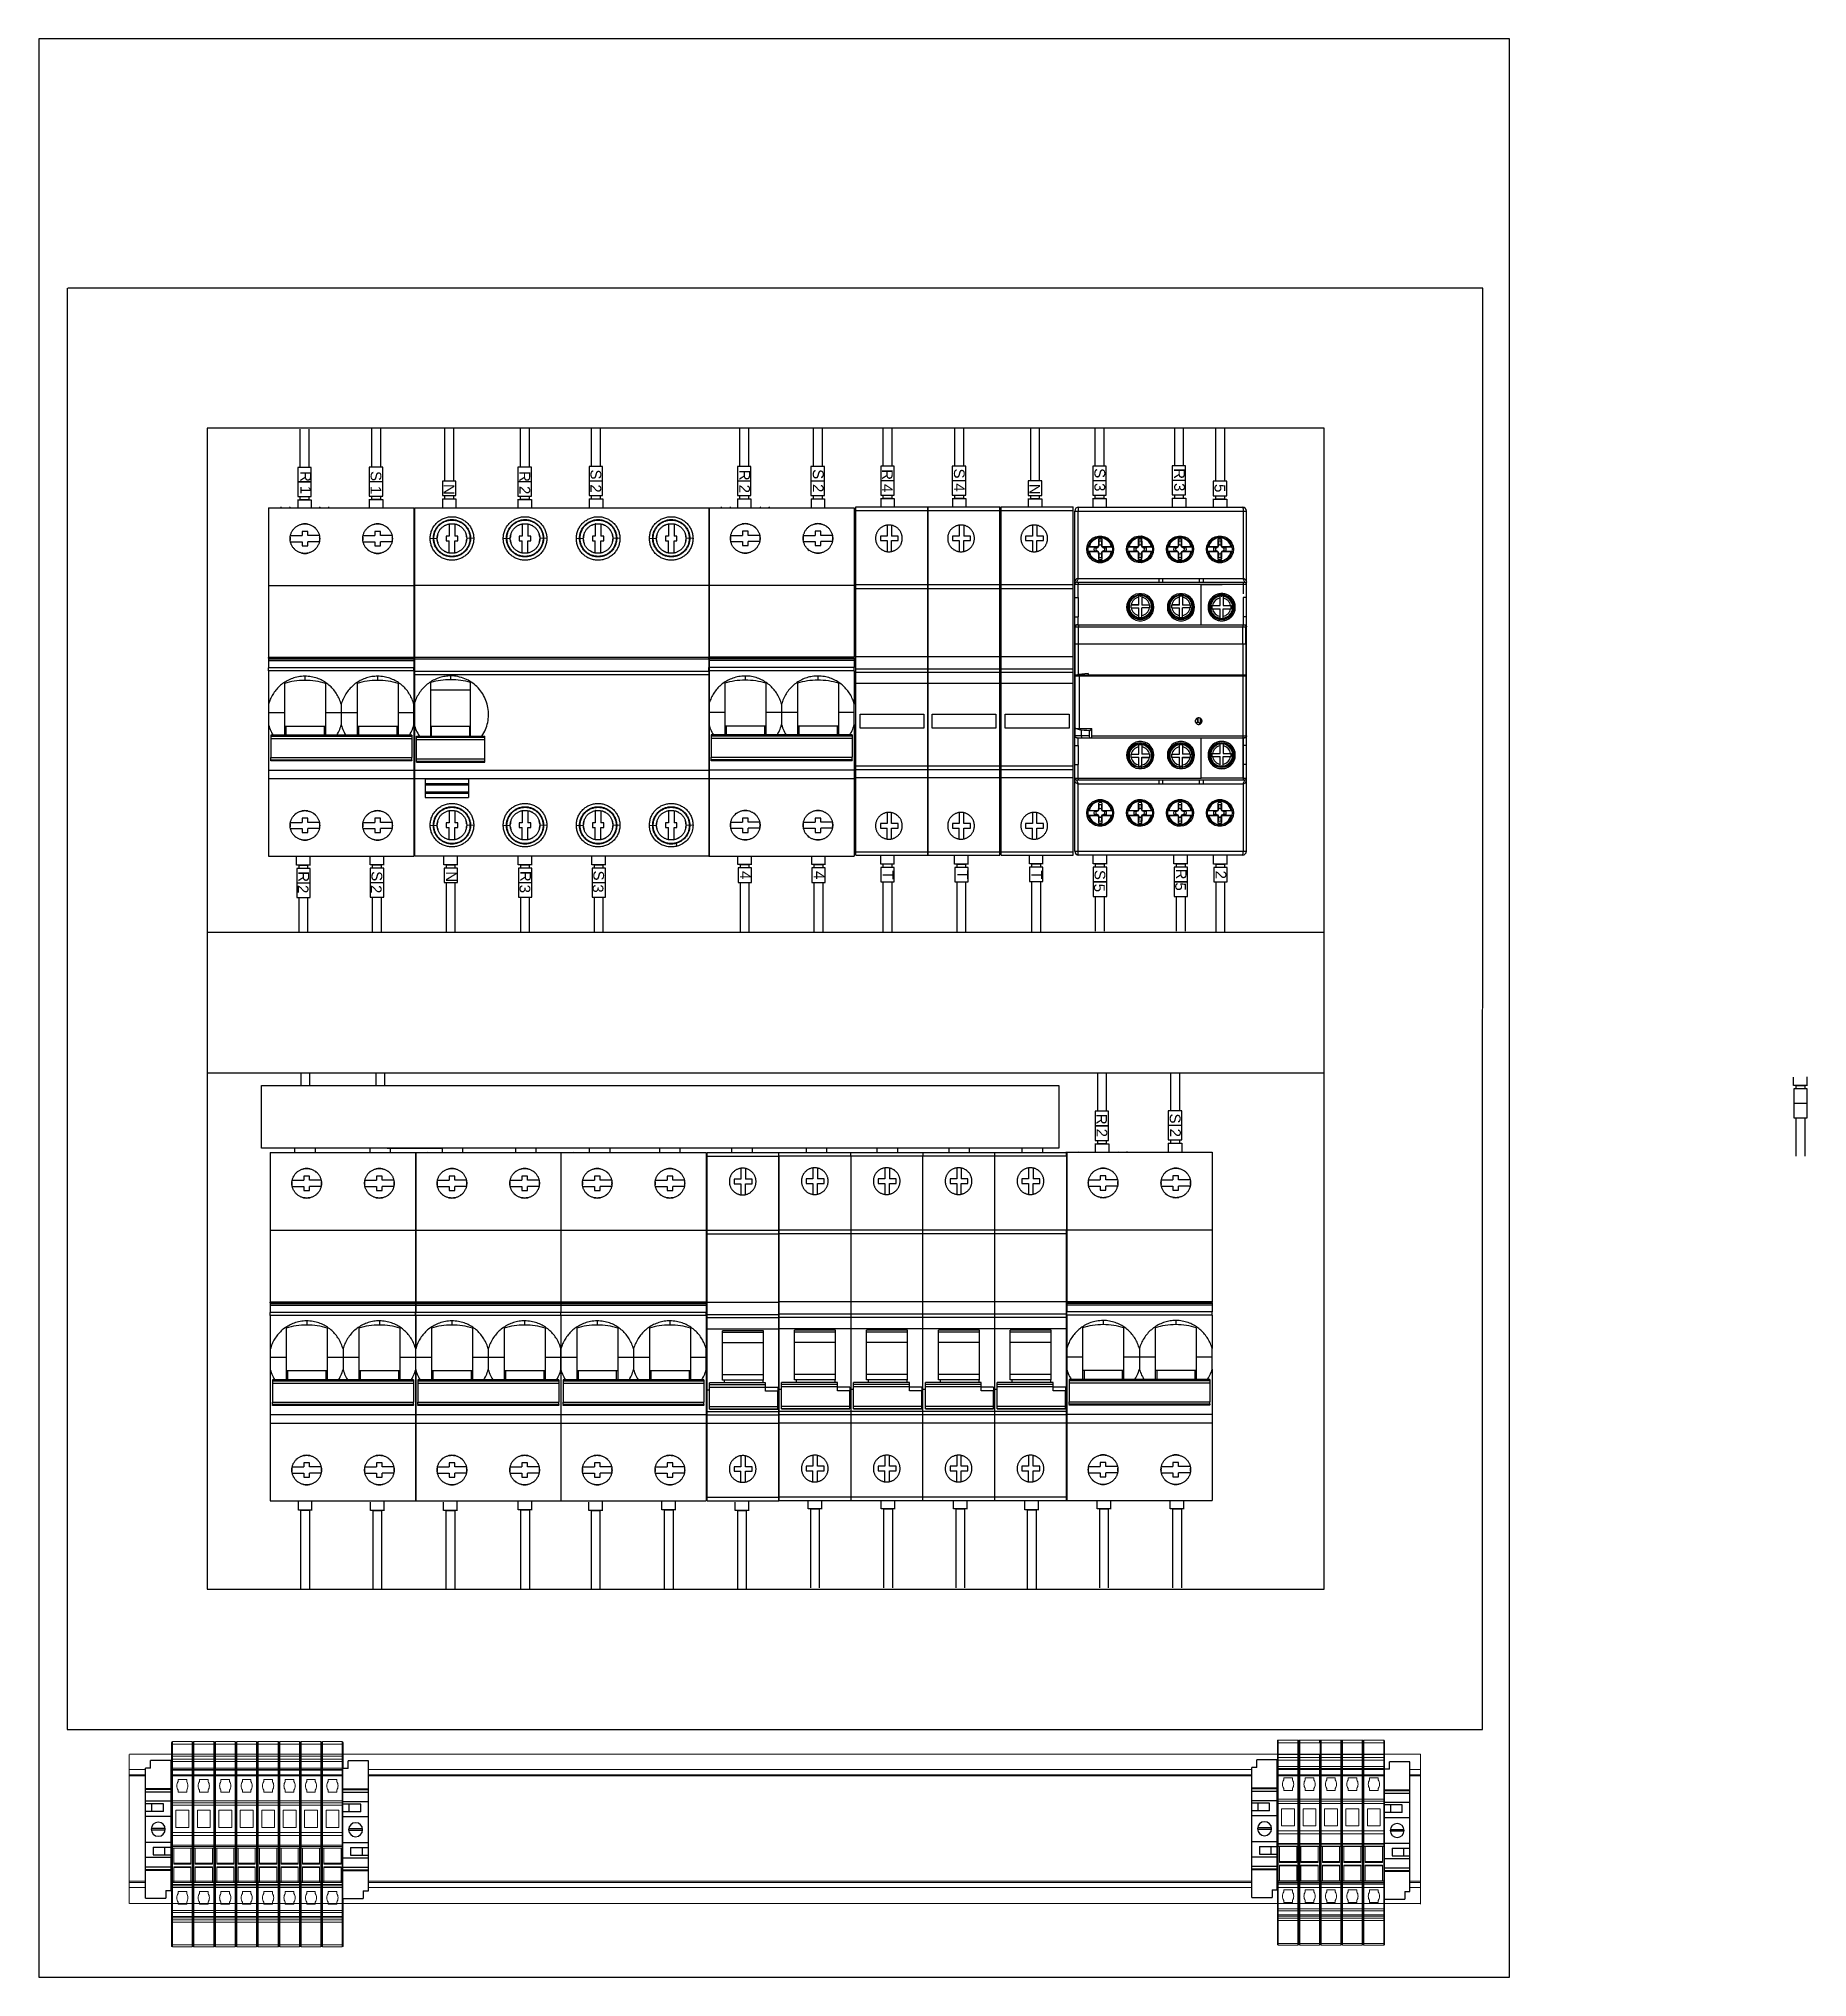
# Model space of a CAD drawing. Header units: millimetres. Extents: x 3609 to 5941, y 2453 to 3731.
# Drawn here: x 4131.8 to 4544.2, y 2453.1 to 2905.1 of the extents above; entities that cross this region are included whole.
import ezdxf

# ---------------------------------------------------------------- set-up
doc = ezdxf.new("R2010")
doc.units = ezdxf.units.MM
doc.set_wipeout_variables(frame=1)
doc.layers.add('47ELEC-106-SIMB-F', color=2, linetype='Continuous')
doc.layers.add('ALPHA', color=255, linetype='Continuous')
doc.styles.get("Standard").update_dxf_attribs({"font": 'arial.ttf'})

msp = doc.modelspace()

# ---------------------------------------------------------------- texts
at = {"char_height": 2.5, "attachment_point": 1, "rotation": 270}
for s, width, insert in [('R', 2.2563, (4195.29, 2804.31)), ('S', 2.2563, (4211.68, 2804.29)), ('R', 2.2563, (4246.39, 2804.29)), ('S', 2.2563, (4262.95, 2804.66)), ('R', 2.2563, (4297.65, 2804.59)), ('S', 2.2563, (4314.8, 2804.73)), ('R', 2.2563, (4330.92, 2804.73)), ('S', 2.2563, (4347.71, 2804.88)), ('S', 2.2563, (4380.47, 2804.96)), ('R', 2.2563, (4399.06, 2804.96)), ('1', 2.2563, (4195.29, 2800.85)), ('1', 2.2563, (4211.68, 2800.83)), ('N', 2.2563, (4228.7, 2801.28)), ('2', 2.2563, (4246.39, 2800.83)), ('2', 2.2563, (4262.95, 2801.2)), ('2', 2.2563, (4297.65, 2801.13)), ('2', 2.2563, (4314.8, 2801.28)), ('4', 2.2563, (4330.92, 2801.28)), ('4', 2.2563, (4347.71, 2801.43)), ('N', 2.2563, (4365.31, 2801.35)), ('3', 2.2563, (4380.47, 2801.5)), ('3', 2.2563, (4399.06, 2801.5)), ('5', 2.2563, (4408.47, 2801.27)), ('2', 2.2563, (4194.68, 2707.78)), ('R', 2.2563, (4194.83, 2710.99)), ('2', 2.2563, (4211.73, 2707.78)), ('S', 2.2563, (4211.88, 2710.99)), ('N', 2.5, (4229.23, 2710.98)), ('3', 2.5, (4246.42, 2707.85)), ('R', 2.2563, (4246.57, 2711.07)), ('3', 2.2563, (4263.46, 2707.93)), ('S', 2.2563, (4263.61, 2711.14)), ('4', 2.5, (4297.79, 2711.05)), ('4', 2.2563, (4315, 2711.05)), ('T', 2.2563, (4331.08, 2711.17)), ('T', 2.2563, (4348.52, 2711.24)), ('T', 2.2563, (4365.75, 2711.21)), ('5', 2.2563, (4380.36, 2708.08)), ('S', 2.2563, (4380.51, 2711.29)), ('5', 2.2563, (4399.31, 2708.38)), ('R', 2.2563, (4399.46, 2711.6)), ('2', 2.2563, (4408.72, 2711.13)), ('R', 2.2563, (4380.89, 2654.42)), ('S', 2.2563, (4398.04, 2654.49)), ('2', 2.2563, (4380.96, 2650.96)), ('2', 2.2563, (4398.11, 2650.96))]:
    msp.add_mtext_dynamic_manual_height_columns(s, width=width, gutter_width=12.5, heights=[0], dxfattribs=dict(at, insert=insert))

# ---------------------------------------------------------------- blocks, each defined once
blk = doc.blocks.new('BORNERA DE TOPE')
at = {"color": 7}
blk.add_wipeout([(-21.03, 72.37), (-13.03, 72.37), (-13.03, 69.37), (-11.03, 69.37), (-11.03, 18.37), (-19.03, 18.37), (-19.03, 21.37), (-21.03, 21.37)], dxfattribs=at).dxf.layer = '47ELEC-106-SIMB-F'
at = {"layer": '47ELEC-106-SIMB-F', "color": 7}
for p, q in [((-21.03, 72.37), (-13.03, 72.37)), ((-21.03, 72.37), (-21.03, 21.37)), ((-21.03, 72.37), (-21.03, 29.24)), ((-21.03, 72.37), (-21.03, 21.37)), ((-13.03, 69.37), (-13.03, 72.37)), ((-13.03, 69.37), (-11.03, 69.37)), ((-11.03, 69.37), (-11.03, 18.37)), ((-21.03, 61.37), (-11.03, 61.37)), ((-21.03, 61.12), (-11.03, 61.12)), ((-21.03, 60.07), (-11.03, 60.07)), ((-21.03, 56.37), (-11.03, 56.37)), ((-18.03, 55.37), (-11.03, 55.37)), ((-18.03, 52.37), (-18.03, 55.37)), ((-13.53, 52.37), (-13.53, 55.37)), ((-21.03, 50.37), (-11.03, 50.37)), ((-13.29, 45.67), (-18.76, 45.67)), ((-18.03, 52.37), (-11.03, 52.37)), ((-11.03, 40.37), (-21.03, 40.37)), ((-14.03, 38.37), (-21.03, 38.37)), ((-13.29, 45.07), (-18.76, 45.07)), ((-18.53, 38.37), (-18.53, 35.37)), ((-14.03, 38.37), (-14.03, 35.37)), ((-14.03, 35.37), (-21.03, 35.37)), ((-11.03, 34.37), (-21.03, 34.37)), ((-11.03, 34.37), (-21.03, 34.37)), ((-21.03, 30.67), (-11.03, 30.67)), ((-21.03, 29.62), (-11.03, 29.62)), ((-21.03, 29.37), (-11.03, 29.37)), ((-21.03, 29.24), (-21.03, 27.35)), ((-19.03, 21.37), (-21.03, 21.37)), ((-19.03, 21.37), (-19.03, 18.37)), ((-11.03, 18.37), (-19.03, 18.37))]:
    blk.add_line(p, q, dxfattribs=at)
blk.add_circle((-16.03, 45.37), 2.75, dxfattribs=at)

# ---------------------------------------------------------------- linework, layer by layer
for p, q in [((4131.79, 2905.1), (4131.79, 2453.1)), ((4474.79, 2905.1), (4131.79, 2905.1)), ((4474.79, 2453.1), (4474.79, 2905.1)), ((4138.43, 2846.94), (4138.43, 2510.9)), ((4468.58, 2846.93), (4138.58, 2846.93)), ((4468.43, 2510.9), (4468.58, 2846.92)), ((4171.04, 2814.28), (4171.04, 2543.58)), ((4431.54, 2814.28), (4171.04, 2814.28)), ((4192.69, 2814.1), (4192.69, 2805.16)), ((4194.84, 2805.16), (4194.84, 2814.1)), ((4209.37, 2814.18), (4209.37, 2805.24)), ((4211.52, 2805.24), (4211.52, 2814.18)), ((4226.42, 2814.29), (4226.42, 2801.96)), ((4228.57, 2801.96), (4228.57, 2814.29)), ((4244.04, 2814.18), (4244.04, 2805.24)), ((4246.19, 2805.24), (4246.19, 2814.18)), ((4260.64, 2814.29), (4260.64, 2805.36)), ((4262.79, 2805.36), (4262.79, 2814.29)), ((4295.22, 2814.3), (4295.22, 2805.36)), ((4297.37, 2805.36), (4297.37, 2814.3)), ((4312.38, 2814.3), (4312.38, 2805.36)), ((4314.54, 2805.36), (4314.54, 2814.3)), ((4328.64, 2814.41), (4328.64, 2805.48)), ((4330.79, 2805.48), (4330.79, 2814.41)), ((4345.35, 2814.41), (4345.35, 2805.48)), ((4347.5, 2805.48), (4347.5, 2814.41)), ((4363.04, 2814.36), (4363.04, 2802.03)), ((4365.19, 2802.03), (4365.19, 2814.36)), ((4378.09, 2814.41), (4378.09, 2805.48)), ((4380.24, 2805.48), (4380.24, 2814.41)), ((4396.61, 2814.45), (4396.61, 2805.52)), ((4398.76, 2805.52), (4398.76, 2814.45)), ((4406.19, 2814.28), (4406.19, 2801.94)), ((4408.35, 2801.94), (4408.35, 2814.28)), ((4431.54, 2543.58), (4431.54, 2814.28)), ((4192.69, 2801.8), (4192.69, 2801.75)), ((4192.69, 2798.38), (4192.69, 2797.66)), ((4194.84, 2801.75), (4194.84, 2801.8)), ((4194.84, 2797.66), (4194.84, 2798.38)), ((4209.37, 2801.87), (4209.37, 2801.82)), ((4209.37, 2798.45), (4209.37, 2797.74)), ((4211.52, 2801.82), (4211.52, 2801.87)), ((4211.52, 2797.74), (4211.52, 2798.45)), ((4226.42, 2801.99), (4226.42, 2801.94)), ((4226.42, 2798.57), (4226.42, 2797.85)), ((4228.57, 2801.94), (4228.57, 2801.99)), ((4228.57, 2797.85), (4228.57, 2798.57)), ((4244.04, 2801.87), (4244.04, 2801.82)), ((4244.04, 2798.45), (4244.04, 2797.74)), ((4246.19, 2801.82), (4246.19, 2801.87)), ((4246.19, 2797.74), (4246.19, 2798.45)), ((4260.64, 2801.99), (4260.64, 2801.94)), ((4260.64, 2798.57), (4260.64, 2797.85)), ((4262.79, 2801.94), (4262.79, 2801.99)), ((4262.79, 2797.85), (4262.79, 2798.57)), ((4295.22, 2801.99), (4295.22, 2801.94)), ((4295.22, 2798.57), (4295.22, 2797.86)), ((4297.37, 2801.94), (4297.37, 2801.99)), ((4297.37, 2797.86), (4297.37, 2798.57)), ((4312.38, 2801.99), (4312.38, 2801.94)), ((4312.38, 2798.57), (4312.38, 2797.86)), ((4314.54, 2801.94), (4314.54, 2801.99)), ((4314.54, 2797.86), (4314.54, 2798.57)), ((4328.13, 2797.97), (4328.13, 2795.89)), ((4328.13, 2797.91), (4331.3, 2797.91)), ((4328.64, 2802.11), (4328.64, 2802.06)), ((4328.64, 2798.69), (4328.64, 2797.97)), ((4328.64, 2797.97), (4330.79, 2797.97)), ((4330.79, 2802.06), (4330.79, 2802.11)), ((4330.79, 2797.97), (4330.79, 2798.69)), ((4331.3, 2797.91), (4331.3, 2795.95)), ((4344.84, 2797.97), (4344.84, 2795.89)), ((4344.84, 2797.91), (4348.01, 2797.91)), ((4345.35, 2802.11), (4345.35, 2802.06)), ((4345.35, 2798.69), (4345.35, 2797.97)), ((4345.35, 2797.97), (4347.5, 2797.97)), ((4347.5, 2802.06), (4347.5, 2802.11)), ((4347.5, 2797.97), (4347.5, 2798.69)), ((4348.01, 2797.91), (4348.01, 2795.95)), ((4362.53, 2797.92), (4362.53, 2795.84)), ((4363.04, 2802.06), (4363.04, 2802.01)), ((4363.04, 2798.64), (4363.04, 2797.92)), ((4363.04, 2797.92), (4365.19, 2797.92)), ((4365.19, 2802.01), (4365.19, 2802.06)), ((4365.19, 2797.92), (4365.19, 2798.64)), ((4377.58, 2797.97), (4377.58, 2795.89)), ((4377.58, 2797.91), (4380.74, 2797.91)), ((4378.09, 2802.11), (4378.09, 2802.06)), ((4378.09, 2798.69), (4378.09, 2797.97)), ((4378.09, 2797.97), (4380.24, 2797.97)), ((4380.24, 2802.06), (4380.24, 2802.11)), ((4380.24, 2797.97), (4380.24, 2798.69)), ((4380.74, 2797.91), (4380.74, 2795.95)), ((4396.1, 2798.01), (4396.1, 2795.92)), ((4396.1, 2797.95), (4399.27, 2797.95)), ((4396.61, 2802.15), (4396.61, 2802.1)), ((4396.61, 2798.73), (4396.61, 2798.01)), ((4396.61, 2798.01), (4398.76, 2798.01)), ((4398.76, 2802.1), (4398.76, 2802.15)), ((4398.76, 2798.01), (4398.76, 2798.73)), ((4399.27, 2797.95), (4399.27, 2795.99)), ((4406.19, 2801.97), (4406.19, 2801.92)), ((4406.19, 2798.55), (4406.19, 2797.84)), ((4408.35, 2801.92), (4408.35, 2801.97)), ((4408.35, 2797.84), (4408.35, 2798.55)), ((4185.38, 2795.71), (4185.38, 2777.61)), ((4185.38, 2795.71), (4219.28, 2795.71)), ((4188.22, 2795.71), (4188.26, 2795.75)), ((4188.26, 2795.75), (4188.28, 2795.8)), ((4188.28, 2795.8), (4188.31, 2795.86)), ((4188.31, 2795.86), (4188.33, 2795.91)), ((4188.33, 2795.91), (4188.35, 2795.97)), ((4190.3, 2795.76), (4190.29, 2795.71)), ((4190.32, 2795.81), (4190.3, 2795.76)), ((4190.34, 2795.87), (4190.32, 2795.81)), ((4190.36, 2795.91), (4190.34, 2795.87)), ((4190.39, 2795.96), (4190.36, 2795.91)), ((4192.18, 2797.66), (4192.18, 2795.57)), ((4192.18, 2797.6), (4195.34, 2797.6)), ((4192.69, 2797.66), (4194.84, 2797.66)), ((4195.34, 2797.6), (4195.34, 2795.64)), ((4197.35, 2795.89), (4197.33, 2795.94)), ((4197.38, 2795.83), (4197.35, 2795.89)), ((4197.4, 2795.77), (4197.38, 2795.83)), ((4197.42, 2795.71), (4197.4, 2795.77)), ((4199.35, 2795.97), (4199.37, 2795.91)), ((4199.37, 2795.91), (4199.39, 2795.86)), ((4199.39, 2795.86), (4199.42, 2795.8)), ((4199.42, 2795.8), (4199.45, 2795.75)), ((4199.45, 2795.75), (4199.48, 2795.71)), ((4208.87, 2797.74), (4208.87, 2795.65)), ((4208.87, 2797.67), (4212.03, 2797.67)), ((4209.37, 2797.74), (4211.52, 2797.74)), ((4212.03, 2797.67), (4212.03, 2795.71)), ((4219.28, 2795.71), (4219.28, 2777.61)), ((4219.42, 2795.76), (4219.42, 2777.66)), ((4219.42, 2795.76), (4288.09, 2795.76)), ((4225.92, 2797.85), (4225.92, 2795.76)), ((4225.92, 2797.79), (4229.08, 2797.79)), ((4226.4, 2793.35), (4226.62, 2793.42)), ((4226.42, 2797.85), (4228.57, 2797.85)), ((4226.62, 2793.42), (4226.85, 2793.49)), ((4226.85, 2793.49), (4227.08, 2793.54)), ((4227.08, 2793.54), (4227.31, 2793.59)), ((4227.31, 2793.59), (4227.55, 2793.62)), ((4227.55, 2793.62), (4227.78, 2793.64)), ((4227.78, 2793.64), (4228.02, 2793.65)), ((4228.02, 2793.65), (4228.26, 2793.65)), ((4228.26, 2793.65), (4228.49, 2793.64)), ((4228.49, 2793.64), (4228.73, 2793.62)), ((4228.73, 2793.62), (4228.96, 2793.59)), ((4228.96, 2793.59), (4229.2, 2793.54)), ((4229.08, 2797.79), (4229.08, 2795.83)), ((4229.2, 2793.54), (4229.43, 2793.49)), ((4229.43, 2793.49), (4229.65, 2793.42)), ((4229.65, 2793.42), (4229.88, 2793.35)), ((4243.45, 2793.35), (4243.67, 2793.42)), ((4243.54, 2797.74), (4243.54, 2795.65)), ((4243.54, 2797.67), (4246.7, 2797.67)), ((4243.67, 2793.42), (4243.9, 2793.49)), ((4243.9, 2793.49), (4244.13, 2793.54)), ((4244.04, 2797.74), (4246.19, 2797.74)), ((4244.13, 2793.54), (4244.36, 2793.59)), ((4244.36, 2793.59), (4244.59, 2793.62)), ((4244.59, 2793.62), (4244.83, 2793.64)), ((4244.83, 2793.64), (4245.07, 2793.65)), ((4245.07, 2793.65), (4245.3, 2793.65)), ((4245.3, 2793.65), (4245.54, 2793.64)), ((4245.54, 2793.64), (4245.78, 2793.62)), ((4245.78, 2793.62), (4246.01, 2793.59)), ((4246.01, 2793.59), (4246.24, 2793.54)), ((4246.24, 2793.54), (4246.47, 2793.49)), ((4246.47, 2793.49), (4246.7, 2793.42)), ((4246.7, 2797.67), (4246.7, 2795.71)), ((4246.7, 2793.42), (4246.93, 2793.35)), ((4260.13, 2797.85), (4260.13, 2795.76)), ((4260.13, 2797.79), (4263.29, 2797.79)), ((4260.49, 2793.35), (4260.72, 2793.42)), ((4260.64, 2797.85), (4262.79, 2797.85)), ((4260.72, 2793.42), (4260.94, 2793.49)), ((4260.94, 2793.49), (4261.18, 2793.54)), ((4261.18, 2793.54), (4261.41, 2793.59)), ((4261.41, 2793.59), (4261.64, 2793.62)), ((4261.64, 2793.62), (4261.88, 2793.64)), ((4261.88, 2793.64), (4262.11, 2793.65)), ((4262.11, 2793.65), (4262.35, 2793.65)), ((4262.35, 2793.65), (4262.59, 2793.64)), ((4262.59, 2793.64), (4262.82, 2793.62)), ((4262.82, 2793.62), (4263.06, 2793.59)), ((4263.06, 2793.59), (4263.29, 2793.54)), ((4263.29, 2797.79), (4263.29, 2795.83)), ((4263.29, 2793.54), (4263.52, 2793.49)), ((4263.52, 2793.49), (4263.75, 2793.42)), ((4263.75, 2793.42), (4263.97, 2793.35)), ((4277.54, 2793.35), (4277.76, 2793.42)), ((4277.76, 2793.42), (4277.99, 2793.49)), ((4277.99, 2793.49), (4278.22, 2793.54)), ((4278.22, 2793.54), (4278.45, 2793.59)), ((4278.45, 2793.59), (4278.69, 2793.62)), ((4278.69, 2793.62), (4278.92, 2793.64)), ((4278.92, 2793.64), (4279.16, 2793.65)), ((4279.16, 2793.65), (4279.4, 2793.65)), ((4279.4, 2793.65), (4279.63, 2793.64)), ((4279.63, 2793.64), (4279.87, 2793.62)), ((4279.87, 2793.62), (4280.1, 2793.59)), ((4280.1, 2793.59), (4280.34, 2793.54)), ((4280.34, 2793.54), (4280.57, 2793.49)), ((4280.57, 2793.49), (4280.8, 2793.42)), ((4280.8, 2793.42), (4281.02, 2793.35)), ((4288.07, 2795.76), (4288.07, 2777.66)), ((4288.07, 2795.76), (4321.97, 2795.76)), ((4288.09, 2795.76), (4288.09, 2777.66)), ((4290.92, 2795.76), (4290.95, 2795.81)), ((4290.95, 2795.81), (4290.97, 2795.86)), ((4290.97, 2795.86), (4291, 2795.91)), ((4291, 2795.91), (4291.02, 2795.97)), ((4292.99, 2795.81), (4292.98, 2795.76)), ((4293.01, 2795.87), (4292.99, 2795.81)), ((4293.03, 2795.92), (4293.01, 2795.87)), ((4293.05, 2795.97), (4293.03, 2795.92)), ((4294.71, 2797.86), (4294.71, 2795.77)), ((4294.71, 2797.8), (4297.88, 2797.8)), ((4295.22, 2797.86), (4297.37, 2797.86)), ((4297.88, 2797.8), (4297.88, 2795.84)), ((4300.07, 2795.88), (4300.04, 2795.94)), ((4300.09, 2795.82), (4300.07, 2795.88)), ((4300.11, 2795.76), (4300.09, 2795.82)), ((4302.06, 2795.97), (4302.08, 2795.91)), ((4302.08, 2795.91), (4302.11, 2795.86)), ((4302.11, 2795.86), (4302.14, 2795.81)), ((4302.14, 2795.81), (4302.17, 2795.76)), ((4311.88, 2797.86), (4311.88, 2795.77)), ((4311.88, 2797.8), (4315.04, 2797.8)), ((4312.38, 2797.86), (4314.54, 2797.86)), ((4315.04, 2797.8), (4315.04, 2795.84)), ((4321.97, 2795.76), (4321.97, 2777.66)), ((4322.34, 2795.1), (4322.34, 2795.93)), ((4322.34, 2795.93), (4339.1, 2795.93)), ((4322.34, 2777.83), (4322.34, 2795.1)), ((4322.34, 2795.1), (4339.1, 2795.1)), ((4327.17, 2795.93), (4327.19, 2795.97)), ((4334.25, 2795.97), (4334.27, 2795.93)), ((4339.1, 2795.1), (4339.1, 2795.93)), ((4339.1, 2777.83), (4339.1, 2795.1)), ((4339.16, 2795.1), (4339.16, 2795.93)), ((4339.16, 2795.93), (4355.92, 2795.93)), ((4339.16, 2777.83), (4339.16, 2795.1)), ((4339.16, 2795.1), (4355.92, 2795.1)), ((4343.99, 2795.93), (4344.01, 2795.97)), ((4351.07, 2795.97), (4351.09, 2795.93)), ((4355.92, 2795.1), (4355.92, 2795.93)), ((4355.92, 2777.83), (4355.92, 2795.1)), ((4356.22, 2795.1), (4356.22, 2795.93)), ((4356.22, 2795.93), (4372.98, 2795.93)), ((4356.22, 2777.83), (4356.22, 2795.1)), ((4356.22, 2795.1), (4372.98, 2795.1)), ((4361.05, 2795.93), (4361.07, 2795.97)), ((4362.53, 2797.86), (4365.69, 2797.86)), ((4365.69, 2797.86), (4365.69, 2795.9)), ((4368.13, 2795.97), (4368.14, 2795.93)), ((4372.98, 2795.1), (4372.98, 2795.93)), ((4372.98, 2777.83), (4372.98, 2795.1)), ((4405.69, 2797.84), (4405.69, 2795.75)), ((4405.69, 2797.77), (4408.85, 2797.77)), ((4406.19, 2797.84), (4408.35, 2797.84)), ((4408.85, 2797.77), (4408.85, 2795.81)), ((4190.41, 2788.79), (4190.43, 2788.95)), ((4190.43, 2788.95), (4190.45, 2789.11)), ((4190.45, 2789.11), (4190.48, 2789.27)), ((4190.48, 2789.27), (4190.52, 2789.42)), ((4190.48, 2789.26), (4193.18, 2789.26)), ((4190.52, 2789.42), (4190.56, 2789.58)), ((4190.56, 2789.58), (4190.62, 2789.73)), ((4190.62, 2789.73), (4190.68, 2789.88)), ((4190.68, 2789.88), (4190.74, 2790.03)), ((4190.74, 2790.03), (4190.81, 2790.17)), ((4190.81, 2790.17), (4190.89, 2790.31)), ((4190.89, 2790.31), (4190.98, 2790.45)), ((4190.98, 2790.45), (4191.07, 2790.58)), ((4191.07, 2790.58), (4191.17, 2790.71)), ((4191.17, 2790.71), (4191.28, 2790.83)), ((4191.28, 2790.83), (4191.39, 2790.95)), ((4191.39, 2790.95), (4191.5, 2791.07)), ((4191.5, 2791.07), (4191.62, 2791.17)), ((4191.62, 2791.17), (4191.75, 2791.27)), ((4191.75, 2791.27), (4191.88, 2791.37)), ((4191.88, 2791.37), (4192.01, 2791.46)), ((4192.01, 2791.46), (4192.15, 2791.54)), ((4192.15, 2791.54), (4192.3, 2791.62)), ((4192.3, 2791.62), (4192.44, 2791.69)), ((4192.44, 2791.69), (4192.59, 2791.75)), ((4192.59, 2791.75), (4192.74, 2791.81)), ((4192.74, 2791.81), (4192.9, 2791.85)), ((4192.9, 2791.85), (4193.05, 2791.9)), ((4193.05, 2791.9), (4193.21, 2791.93)), ((4193.18, 2790.22), (4193.18, 2789.26)), ((4194.52, 2790.22), (4193.18, 2790.22)), ((4193.21, 2791.93), (4193.37, 2791.96)), ((4193.37, 2791.96), (4193.53, 2791.97)), ((4193.53, 2791.97), (4193.69, 2791.99)), ((4193.69, 2791.99), (4193.85, 2791.99)), ((4193.85, 2791.99), (4194.01, 2791.99)), ((4194.01, 2791.99), (4194.18, 2791.97)), ((4194.18, 2791.97), (4194.33, 2791.96)), ((4194.33, 2791.96), (4194.49, 2791.93)), ((4194.49, 2791.93), (4194.65, 2791.9)), ((4194.52, 2789.26), (4194.52, 2790.22)), ((4197.22, 2789.26), (4194.52, 2789.26)), ((4194.65, 2791.9), (4194.81, 2791.85)), ((4194.81, 2791.85), (4194.96, 2791.81)), ((4194.96, 2791.81), (4195.11, 2791.75)), ((4195.11, 2791.75), (4195.26, 2791.69)), ((4195.26, 2791.69), (4195.41, 2791.62)), ((4195.41, 2791.62), (4195.55, 2791.54)), ((4195.55, 2791.54), (4195.69, 2791.46)), ((4195.69, 2791.46), (4195.82, 2791.37)), ((4195.82, 2791.37), (4195.95, 2791.27)), ((4195.95, 2791.27), (4196.08, 2791.17)), ((4196.08, 2791.17), (4196.2, 2791.07)), ((4196.2, 2791.07), (4196.32, 2790.95)), ((4196.32, 2790.95), (4196.43, 2790.84)), ((4196.43, 2790.84), (4196.53, 2790.71)), ((4196.53, 2790.71), (4196.63, 2790.58)), ((4196.63, 2790.58), (4196.72, 2790.45)), ((4196.72, 2790.45), (4196.81, 2790.31)), ((4196.81, 2790.31), (4196.89, 2790.17)), ((4196.89, 2790.17), (4196.96, 2790.03)), ((4196.96, 2790.03), (4197.03, 2789.88)), ((4197.03, 2789.88), (4197.09, 2789.73)), ((4197.09, 2789.73), (4197.14, 2789.58)), ((4197.14, 2789.58), (4197.18, 2789.42)), ((4197.18, 2789.42), (4197.22, 2789.27)), ((4197.22, 2789.27), (4197.25, 2789.11)), ((4197.25, 2789.11), (4197.28, 2788.95)), ((4197.28, 2788.95), (4197.29, 2788.79)), ((4207.36, 2788.78), (4207.38, 2788.94)), ((4207.38, 2788.94), (4207.4, 2789.1)), ((4207.4, 2789.1), (4207.43, 2789.26)), ((4207.43, 2789.26), (4207.47, 2789.42)), ((4207.43, 2789.26), (4210.13, 2789.26)), ((4207.47, 2789.42), (4207.51, 2789.58)), ((4207.51, 2789.58), (4207.57, 2789.73)), ((4207.57, 2789.73), (4207.63, 2789.88)), ((4207.63, 2789.88), (4207.69, 2790.03)), ((4207.69, 2790.03), (4207.76, 2790.17)), ((4207.76, 2790.17), (4207.84, 2790.31)), ((4207.84, 2790.31), (4207.93, 2790.45)), ((4207.93, 2790.45), (4208.02, 2790.58)), ((4208.02, 2790.58), (4208.12, 2790.71)), ((4208.12, 2790.71), (4208.23, 2790.83)), ((4208.23, 2790.83), (4208.34, 2790.95)), ((4208.34, 2790.95), (4208.45, 2791.06)), ((4208.45, 2791.06), (4208.57, 2791.17)), ((4208.57, 2791.17), (4208.7, 2791.27)), ((4208.7, 2791.27), (4208.83, 2791.37)), ((4208.83, 2791.37), (4208.96, 2791.46)), ((4208.96, 2791.46), (4209.1, 2791.54)), ((4209.1, 2791.54), (4209.24, 2791.62)), ((4209.24, 2791.62), (4209.39, 2791.69)), ((4209.39, 2791.69), (4209.54, 2791.75)), ((4209.54, 2791.75), (4209.69, 2791.81)), ((4209.69, 2791.81), (4209.85, 2791.85)), ((4209.85, 2791.85), (4210, 2791.9)), ((4210, 2791.9), (4210.16, 2791.93)), ((4210.13, 2790.22), (4210.13, 2789.26)), ((4211.47, 2790.22), (4210.13, 2790.22)), ((4210.16, 2791.93), (4210.32, 2791.96)), ((4210.32, 2791.96), (4210.48, 2791.97)), ((4210.48, 2791.97), (4210.64, 2791.99)), ((4210.64, 2791.99), (4210.8, 2791.99)), ((4210.8, 2791.99), (4210.97, 2791.99)), ((4210.97, 2791.99), (4211.13, 2791.97)), ((4211.13, 2791.97), (4211.29, 2791.96)), ((4211.29, 2791.96), (4211.45, 2791.93)), ((4211.45, 2791.93), (4211.6, 2791.9)), ((4211.47, 2789.26), (4211.47, 2790.22)), ((4214.18, 2789.26), (4211.47, 2789.26)), ((4211.6, 2791.9), (4211.76, 2791.85)), ((4211.76, 2791.85), (4211.91, 2791.81)), ((4211.91, 2791.81), (4212.07, 2791.75)), ((4212.07, 2791.75), (4212.21, 2791.69)), ((4212.21, 2791.69), (4212.36, 2791.62)), ((4212.36, 2791.62), (4212.5, 2791.54)), ((4212.5, 2791.54), (4212.64, 2791.46)), ((4212.64, 2791.46), (4212.78, 2791.37)), ((4212.78, 2791.37), (4212.91, 2791.27)), ((4212.91, 2791.27), (4213.03, 2791.17)), ((4213.03, 2791.17), (4213.15, 2791.06)), ((4213.15, 2791.06), (4213.27, 2790.95)), ((4213.27, 2790.95), (4213.38, 2790.83)), ((4213.38, 2790.83), (4213.48, 2790.71)), ((4213.48, 2790.71), (4213.58, 2790.58)), ((4213.58, 2790.58), (4213.68, 2790.45)), ((4213.68, 2790.45), (4213.76, 2790.31)), ((4213.76, 2790.31), (4213.84, 2790.17)), ((4213.84, 2790.17), (4213.91, 2790.03)), ((4213.91, 2790.03), (4213.98, 2789.88)), ((4213.98, 2789.88), (4214.04, 2789.73)), ((4214.04, 2789.73), (4214.09, 2789.58)), ((4214.09, 2789.58), (4214.14, 2789.42)), ((4214.14, 2789.42), (4214.17, 2789.27)), ((4214.17, 2789.27), (4214.2, 2789.11)), ((4214.2, 2789.11), (4214.23, 2788.95)), ((4214.23, 2788.95), (4214.24, 2788.79)), ((4223.07, 2788.81), (4223.08, 2789.05)), ((4223.08, 2789.05), (4223.11, 2789.29)), ((4223.11, 2789.29), (4223.15, 2789.52)), ((4223.15, 2789.52), (4223.2, 2789.75)), ((4223.2, 2789.75), (4223.26, 2789.99)), ((4223.26, 2789.99), (4223.33, 2790.21)), ((4223.33, 2790.21), (4223.42, 2790.44)), ((4223.42, 2790.44), (4223.51, 2790.66)), ((4223.51, 2790.66), (4223.61, 2790.87)), ((4223.61, 2790.87), (4223.72, 2791.09)), ((4223.72, 2791.09), (4223.85, 2791.29)), ((4223.81, 2788.83), (4223.83, 2789.03)), ((4223.83, 2789.03), (4223.85, 2789.23)), ((4223.85, 2791.29), (4223.98, 2791.49)), ((4223.85, 2789.23), (4223.88, 2789.44)), ((4223.88, 2789.44), (4223.93, 2789.64)), ((4223.93, 2789.64), (4223.98, 2789.84)), ((4223.93, 2788.84), (4223.94, 2789.04)), ((4223.94, 2789.04), (4223.97, 2789.23)), ((4223.97, 2789.23), (4224, 2789.43)), ((4223.98, 2791.49), (4224.12, 2791.68)), ((4223.98, 2789.84), (4224.04, 2790.03)), ((4224, 2789.43), (4224.04, 2789.63)), ((4224.04, 2790.03), (4224.11, 2790.22)), ((4224.04, 2789.63), (4224.09, 2789.82)), ((4224.09, 2789.82), (4224.15, 2790.02)), ((4224.11, 2790.22), (4224.19, 2790.41)), ((4224.12, 2791.68), (4224.27, 2791.87)), ((4224.15, 2790.02), (4224.22, 2790.21)), ((4224.19, 2790.41), (4224.28, 2790.6)), ((4224.22, 2790.21), (4224.3, 2790.4)), ((4224.27, 2791.87), (4224.43, 2792.05)), ((4224.28, 2790.6), (4224.37, 2790.78)), ((4224.3, 2790.4), (4224.39, 2790.58)), ((4224.37, 2790.78), (4224.48, 2790.96)), ((4224.39, 2790.58), (4224.49, 2790.76)), ((4224.43, 2792.05), (4224.6, 2792.22)), ((4224.48, 2790.96), (4224.59, 2791.13)), ((4224.49, 2790.76), (4224.6, 2790.94)), ((4224.59, 2791.13), (4224.71, 2791.29)), ((4224.6, 2792.22), (4224.77, 2792.38)), ((4224.6, 2790.94), (4224.71, 2791.11)), ((4224.69, 2788.74), (4224.71, 2788.9)), ((4224.71, 2791.29), (4224.84, 2791.45)), ((4224.71, 2791.11), (4224.83, 2791.27)), ((4224.71, 2788.9), (4224.72, 2789.06)), ((4224.72, 2789.06), (4224.75, 2789.22)), ((4224.75, 2789.22), (4224.78, 2789.38)), ((4224.77, 2792.38), (4224.96, 2792.53)), ((4224.78, 2789.38), (4224.83, 2789.54)), ((4224.83, 2791.27), (4224.96, 2791.43)), ((4224.83, 2789.54), (4224.88, 2789.7)), ((4224.84, 2791.45), (4224.98, 2791.6)), ((4224.88, 2789.7), (4224.93, 2789.85)), ((4224.93, 2789.85), (4225, 2790.01)), ((4224.96, 2792.53), (4225.14, 2792.68)), ((4224.96, 2791.43), (4225.1, 2791.58)), ((4224.98, 2791.6), (4225.12, 2791.75)), ((4225, 2790.01), (4225.07, 2790.16)), ((4225.07, 2790.16), (4225.15, 2790.3)), ((4225.1, 2791.58), (4225.25, 2791.72)), ((4225.12, 2791.75), (4225.27, 2791.89)), ((4225.14, 2792.68), (4225.34, 2792.81)), ((4225.15, 2790.3), (4225.24, 2790.45)), ((4225.24, 2790.45), (4225.33, 2790.58)), ((4225.25, 2791.72), (4225.39, 2791.86)), ((4225.27, 2791.89), (4225.42, 2792.02)), ((4225.33, 2790.58), (4225.43, 2790.72)), ((4225.34, 2792.81), (4225.54, 2792.94)), ((4225.39, 2791.86), (4225.55, 2791.99)), ((4225.42, 2792.02), (4225.59, 2792.15)), ((4225.43, 2790.72), (4225.54, 2790.85)), ((4225.54, 2792.94), (4225.75, 2793.06)), ((4225.54, 2790.85), (4225.65, 2790.97)), ((4225.55, 2791.99), (4225.71, 2792.11)), ((4225.59, 2792.15), (4225.75, 2792.26)), ((4225.65, 2790.97), (4225.77, 2791.09)), ((4225.71, 2792.11), (4225.88, 2792.22)), ((4225.75, 2793.06), (4225.96, 2793.16)), ((4225.75, 2792.26), (4225.92, 2792.37)), ((4225.77, 2791.09), (4225.89, 2791.2)), ((4225.88, 2792.22), (4226.05, 2792.32)), ((4225.89, 2791.2), (4226.02, 2791.3)), ((4225.92, 2792.37), (4226.1, 2792.47)), ((4225.96, 2793.16), (4226.18, 2793.26)), ((4226.02, 2791.3), (4226.15, 2791.4)), ((4226.05, 2792.32), (4226.22, 2792.42)), ((4226.1, 2792.47), (4226.28, 2792.56)), ((4226.15, 2791.4), (4226.29, 2791.49)), ((4226.18, 2793.26), (4226.4, 2793.35)), ((4226.22, 2792.42), (4226.4, 2792.51)), ((4226.28, 2792.56), (4226.47, 2792.65)), ((4226.29, 2791.49), (4226.43, 2791.57)), ((4226.4, 2792.51), (4226.59, 2792.58)), ((4226.43, 2791.57), (4226.57, 2791.65)), ((4226.47, 2792.65), (4226.66, 2792.72)), ((4226.57, 2791.65), (4226.72, 2791.72)), ((4226.59, 2792.58), (4226.77, 2792.65)), ((4226.66, 2792.72), (4226.85, 2792.78)), ((4226.72, 2791.72), (4226.87, 2791.78)), ((4226.77, 2792.65), (4226.96, 2792.71)), ((4226.8, 2789.15), (4226.8, 2788)), ((4227.47, 2789.15), (4226.8, 2789.15)), ((4226.85, 2792.78), (4227.04, 2792.84)), ((4226.87, 2791.78), (4227.02, 2791.84)), ((4226.96, 2792.71), (4227.16, 2792.76)), ((4227.02, 2791.84), (4227.18, 2791.89)), ((4227.04, 2792.84), (4227.24, 2792.89)), ((4227.16, 2792.76), (4227.35, 2792.81)), ((4227.18, 2791.89), (4227.33, 2791.93)), ((4227.24, 2792.89), (4227.44, 2792.93)), ((4227.33, 2791.93), (4227.49, 2791.97)), ((4227.35, 2792.81), (4227.55, 2792.84)), ((4227.44, 2792.93), (4227.64, 2792.95)), ((4227.47, 2791.96), (4227.47, 2789.15)), ((4227.49, 2791.97), (4227.65, 2791.99)), ((4227.55, 2792.84), (4227.75, 2792.86)), ((4227.64, 2792.95), (4227.84, 2792.97)), ((4227.65, 2791.99), (4227.82, 2792.01)), ((4227.75, 2792.86), (4227.95, 2792.88)), ((4227.82, 2792.01), (4227.98, 2792.02)), ((4227.84, 2792.97), (4228.04, 2792.98)), ((4227.95, 2792.88), (4228.14, 2792.88)), ((4227.98, 2792.02), (4228.14, 2792.03)), ((4228.04, 2792.98), (4228.24, 2792.98)), ((4228.14, 2792.88), (4228.34, 2792.88)), ((4228.14, 2792.03), (4228.31, 2792.02)), ((4228.24, 2792.98), (4228.44, 2792.97)), ((4228.31, 2792.02), (4228.47, 2792.01)), ((4228.34, 2792.88), (4228.54, 2792.86)), ((4228.44, 2792.97), (4228.64, 2792.95)), ((4228.47, 2792.01), (4228.63, 2791.99)), ((4228.54, 2792.86), (4228.74, 2792.84)), ((4228.63, 2791.99), (4228.79, 2791.96)), ((4228.64, 2792.95), (4228.84, 2792.93)), ((4228.74, 2792.84), (4228.94, 2792.8)), ((4228.79, 2791.96), (4228.95, 2791.93)), ((4228.81, 2791.96), (4228.81, 2789.15)), ((4229.48, 2789.15), (4228.81, 2789.15)), ((4228.84, 2792.93), (4229.04, 2792.89)), ((4228.94, 2792.8), (4229.13, 2792.76)), ((4228.95, 2791.93), (4229.11, 2791.89)), ((4229.04, 2792.89), (4229.24, 2792.84)), ((4229.11, 2791.89), (4229.26, 2791.84)), ((4229.13, 2792.76), (4229.33, 2792.71)), ((4229.24, 2792.84), (4229.43, 2792.78)), ((4229.26, 2791.84), (4229.42, 2791.78)), ((4229.33, 2792.71), (4229.51, 2792.65)), ((4229.42, 2791.78), (4229.57, 2791.72)), ((4229.43, 2792.78), (4229.62, 2792.72)), ((4229.48, 2788), (4229.48, 2789.15)), ((4229.51, 2792.65), (4229.7, 2792.58)), ((4229.57, 2791.72), (4229.71, 2791.65)), ((4229.62, 2792.72), (4229.81, 2792.65)), ((4229.7, 2792.58), (4229.88, 2792.5)), ((4229.71, 2791.65), (4229.86, 2791.57)), ((4229.81, 2792.65), (4229.99, 2792.56)), ((4229.86, 2791.57), (4230, 2791.48)), ((4229.88, 2793.35), (4230.1, 2793.26)), ((4229.88, 2792.5), (4230.06, 2792.41)), ((4229.99, 2792.56), (4230.18, 2792.47)), ((4230, 2791.48), (4230.13, 2791.39)), ((4230.06, 2792.41), (4230.24, 2792.32)), ((4230.1, 2793.26), (4230.32, 2793.16)), ((4230.13, 2791.39), (4230.26, 2791.29)), ((4230.18, 2792.47), (4230.35, 2792.37)), ((4230.24, 2792.32), (4230.41, 2792.21)), ((4230.26, 2791.29), (4230.39, 2791.19)), ((4230.32, 2793.16), (4230.53, 2793.06)), ((4230.35, 2792.37), (4230.52, 2792.26)), ((4230.39, 2791.19), (4230.51, 2791.08)), ((4230.41, 2792.21), (4230.58, 2792.1)), ((4230.51, 2791.08), (4230.63, 2790.96)), ((4230.52, 2792.26), (4230.69, 2792.15)), ((4230.53, 2793.06), (4230.73, 2792.94)), ((4230.58, 2792.1), (4230.74, 2791.98)), ((4230.63, 2790.96), (4230.74, 2790.84)), ((4230.69, 2792.15), (4230.85, 2792.02)), ((4230.73, 2792.94), (4230.94, 2792.81)), ((4230.74, 2791.98), (4230.89, 2791.85)), ((4230.74, 2790.84), (4230.85, 2790.71)), ((4230.85, 2792.02), (4231.01, 2791.89)), ((4230.85, 2790.71), (4230.95, 2790.57)), ((4230.89, 2791.85), (4231.04, 2791.72)), ((4230.94, 2792.81), (4231.13, 2792.68)), ((4230.95, 2790.57), (4231.04, 2790.44)), ((4231.01, 2791.89), (4231.16, 2791.75)), ((4231.04, 2791.72), (4231.19, 2791.57)), ((4231.04, 2790.44), (4231.13, 2790.29)), ((4231.13, 2792.68), (4231.32, 2792.53)), ((4231.13, 2790.29), (4231.21, 2790.14)), ((4231.16, 2791.75), (4231.3, 2791.6)), ((4231.19, 2791.57), (4231.32, 2791.42)), ((4231.21, 2790.14), (4231.28, 2789.99)), ((4231.28, 2789.99), (4231.35, 2789.84)), ((4231.3, 2791.6), (4231.43, 2791.45)), ((4231.32, 2792.53), (4231.5, 2792.38)), ((4231.32, 2791.42), (4231.45, 2791.26)), ((4231.35, 2789.84), (4231.4, 2789.69)), ((4231.4, 2789.69), (4231.45, 2789.53)), ((4231.43, 2791.45), (4231.56, 2791.29)), ((4231.45, 2791.26), (4231.57, 2791.1)), ((4231.45, 2789.53), (4231.49, 2789.37)), ((4231.49, 2789.37), (4231.53, 2789.21)), ((4231.5, 2792.38), (4231.68, 2792.22)), ((4231.53, 2789.21), (4231.55, 2789.06)), ((4231.55, 2789.06), (4231.57, 2788.9)), ((4231.56, 2791.29), (4231.68, 2791.13)), ((4231.57, 2791.1), (4231.69, 2790.93)), ((4231.57, 2788.9), (4231.58, 2788.74)), ((4231.68, 2792.22), (4231.84, 2792.05)), ((4231.68, 2791.13), (4231.8, 2790.96)), ((4231.69, 2790.93), (4231.79, 2790.75)), ((4231.79, 2790.75), (4231.89, 2790.57)), ((4231.8, 2790.96), (4231.9, 2790.78)), ((4231.84, 2792.05), (4232, 2791.87)), ((4231.89, 2790.57), (4231.98, 2790.38)), ((4231.9, 2790.78), (4232, 2790.6)), ((4231.98, 2790.38), (4232.06, 2790.2)), ((4232, 2791.87), (4232.15, 2791.68)), ((4232, 2790.6), (4232.09, 2790.41)), ((4232.06, 2790.2), (4232.13, 2790.01)), ((4232.09, 2790.41), (4232.17, 2790.22)), ((4232.13, 2790.01), (4232.19, 2789.81)), ((4232.15, 2791.68), (4232.3, 2791.49)), ((4232.17, 2790.22), (4232.24, 2790.03)), ((4232.19, 2789.81), (4232.24, 2789.62)), ((4232.24, 2790.03), (4232.3, 2789.84)), ((4232.24, 2789.62), (4232.28, 2789.43)), ((4232.28, 2789.43), (4232.31, 2789.23)), ((4232.3, 2791.49), (4232.43, 2791.29)), ((4232.3, 2789.84), (4232.35, 2789.64)), ((4232.31, 2789.23), (4232.33, 2789.03)), ((4232.33, 2789.03), (4232.35, 2788.84)), ((4232.35, 2789.64), (4232.39, 2789.44)), ((4232.39, 2789.44), (4232.43, 2789.23)), ((4232.43, 2791.29), (4232.55, 2791.09)), ((4232.43, 2789.23), (4232.45, 2789.03)), ((4232.45, 2789.03), (4232.46, 2788.83)), ((4232.55, 2791.09), (4232.66, 2790.88)), ((4232.66, 2790.88), (4232.77, 2790.66)), ((4232.77, 2790.66), (4232.86, 2790.44)), ((4232.86, 2790.44), (4232.94, 2790.21)), ((4232.94, 2790.21), (4233.01, 2789.99)), ((4233.01, 2789.99), (4233.08, 2789.75)), ((4233.08, 2789.75), (4233.13, 2789.52)), ((4233.13, 2789.52), (4233.16, 2789.29)), ((4233.16, 2789.29), (4233.19, 2789.05)), ((4233.19, 2789.05), (4233.21, 2788.81)), ((4240.11, 2788.81), (4240.13, 2789.05)), ((4240.13, 2789.05), (4240.16, 2789.29)), ((4240.16, 2789.29), (4240.2, 2789.52)), ((4240.2, 2789.52), (4240.25, 2789.75)), ((4240.25, 2789.75), (4240.31, 2789.99)), ((4240.31, 2789.99), (4240.38, 2790.21)), ((4240.38, 2790.21), (4240.46, 2790.44)), ((4240.46, 2790.44), (4240.56, 2790.66)), ((4240.56, 2790.66), (4240.66, 2790.87)), ((4240.66, 2790.87), (4240.77, 2791.09)), ((4240.77, 2791.09), (4240.9, 2791.29)), ((4240.86, 2788.83), (4240.87, 2789.03)), ((4240.87, 2789.03), (4240.9, 2789.23)), ((4240.9, 2791.29), (4241.03, 2791.49)), ((4240.9, 2789.23), (4240.93, 2789.44)), ((4240.93, 2789.44), (4240.97, 2789.64)), ((4240.97, 2789.64), (4241.02, 2789.84)), ((4240.98, 2788.84), (4240.99, 2789.04)), ((4240.99, 2789.04), (4241.01, 2789.23)), ((4241.01, 2789.23), (4241.04, 2789.43)), ((4241.03, 2791.49), (4241.17, 2791.68)), ((4241.02, 2789.84), (4241.09, 2790.03)), ((4241.04, 2789.43), (4241.09, 2789.63)), ((4241.09, 2790.03), (4241.16, 2790.22)), ((4241.09, 2789.63), (4241.14, 2789.82)), ((4241.14, 2789.82), (4241.2, 2790.02)), ((4241.16, 2790.22), (4241.24, 2790.41)), ((4241.17, 2791.68), (4241.32, 2791.87)), ((4241.2, 2790.02), (4241.27, 2790.21)), ((4241.24, 2790.41), (4241.32, 2790.6)), ((4241.27, 2790.21), (4241.35, 2790.4)), ((4241.32, 2791.87), (4241.48, 2792.05)), ((4241.32, 2790.6), (4241.42, 2790.78)), ((4241.35, 2790.4), (4241.44, 2790.58)), ((4241.42, 2790.78), (4241.53, 2790.96)), ((4241.44, 2790.58), (4241.54, 2790.76)), ((4241.48, 2792.05), (4241.65, 2792.22)), ((4241.53, 2790.96), (4241.64, 2791.13)), ((4241.54, 2790.76), (4241.64, 2790.94)), ((4241.64, 2791.13), (4241.76, 2791.29)), ((4241.64, 2790.94), (4241.76, 2791.11)), ((4241.65, 2792.22), (4241.82, 2792.38)), ((4241.74, 2788.74), (4241.75, 2788.9)), ((4241.75, 2788.9), (4241.77, 2789.06)), ((4241.76, 2791.29), (4241.89, 2791.45)), ((4241.76, 2791.11), (4241.88, 2791.27)), ((4241.77, 2789.06), (4241.8, 2789.22)), ((4241.8, 2789.22), (4241.83, 2789.38)), ((4241.82, 2792.38), (4242, 2792.53)), ((4241.83, 2789.38), (4241.87, 2789.54)), ((4241.87, 2789.54), (4241.92, 2789.7)), ((4241.88, 2791.27), (4242.01, 2791.43)), ((4241.89, 2791.45), (4242.02, 2791.6)), ((4241.92, 2789.7), (4241.98, 2789.85)), ((4241.98, 2789.85), (4242.05, 2790.01)), ((4242, 2792.53), (4242.19, 2792.68)), ((4242.01, 2791.43), (4242.15, 2791.58)), ((4242.02, 2791.6), (4242.17, 2791.75)), ((4242.05, 2790.01), (4242.12, 2790.16)), ((4242.12, 2790.16), (4242.2, 2790.3)), ((4242.15, 2791.58), (4242.29, 2791.72)), ((4242.17, 2791.75), (4242.32, 2791.89)), ((4242.19, 2792.68), (4242.39, 2792.81)), ((4242.2, 2790.3), (4242.29, 2790.45)), ((4242.29, 2791.72), (4242.44, 2791.86)), ((4242.29, 2790.45), (4242.38, 2790.58)), ((4242.32, 2791.89), (4242.47, 2792.02)), ((4242.38, 2790.58), (4242.48, 2790.72)), ((4242.39, 2792.81), (4242.59, 2792.94)), ((4242.44, 2791.86), (4242.6, 2791.99)), ((4242.47, 2792.02), (4242.63, 2792.15)), ((4242.48, 2790.72), (4242.59, 2790.85)), ((4242.59, 2792.94), (4242.8, 2793.06)), ((4242.59, 2790.85), (4242.7, 2790.97)), ((4242.6, 2791.99), (4242.76, 2792.11)), ((4242.63, 2792.15), (4242.8, 2792.26)), ((4242.7, 2790.97), (4242.82, 2791.09)), ((4242.76, 2792.11), (4242.93, 2792.22)), ((4242.8, 2793.06), (4243.01, 2793.16)), ((4242.8, 2792.26), (4242.97, 2792.37)), ((4242.82, 2791.09), (4242.94, 2791.2)), ((4242.93, 2792.22), (4243.1, 2792.32)), ((4242.94, 2791.2), (4243.07, 2791.3)), ((4242.97, 2792.37), (4243.15, 2792.47)), ((4243.01, 2793.16), (4243.22, 2793.26)), ((4243.07, 2791.3), (4243.2, 2791.4)), ((4243.1, 2792.32), (4243.27, 2792.42)), ((4243.15, 2792.47), (4243.33, 2792.56)), ((4243.2, 2791.4), (4243.34, 2791.49)), ((4243.22, 2793.26), (4243.45, 2793.35)), ((4243.27, 2792.42), (4243.45, 2792.51)), ((4243.33, 2792.56), (4243.51, 2792.65)), ((4243.34, 2791.49), (4243.48, 2791.57)), ((4243.45, 2792.51), (4243.63, 2792.58)), ((4243.48, 2791.57), (4243.62, 2791.65)), ((4243.51, 2792.65), (4243.7, 2792.72)), ((4243.62, 2791.65), (4243.77, 2791.72)), ((4243.63, 2792.58), (4243.82, 2792.65)), ((4243.7, 2792.72), (4243.89, 2792.78)), ((4243.77, 2791.72), (4243.92, 2791.78)), ((4243.82, 2792.65), (4244.01, 2792.71)), ((4243.84, 2789.15), (4243.84, 2788)), ((4244.52, 2789.15), (4243.84, 2789.15)), ((4243.89, 2792.78), (4244.09, 2792.84)), ((4243.92, 2791.78), (4244.07, 2791.84)), ((4244.01, 2792.71), (4244.2, 2792.76)), ((4244.07, 2791.84), (4244.22, 2791.89)), ((4244.09, 2792.84), (4244.28, 2792.89)), ((4244.2, 2792.76), (4244.4, 2792.81)), ((4244.22, 2791.89), (4244.38, 2791.93)), ((4244.28, 2792.89), (4244.48, 2792.93)), ((4244.38, 2791.93), (4244.54, 2791.97)), ((4244.4, 2792.81), (4244.59, 2792.84)), ((4244.48, 2792.93), (4244.68, 2792.95)), ((4244.52, 2791.96), (4244.52, 2789.15)), ((4244.54, 2791.97), (4244.7, 2791.99)), ((4244.59, 2792.84), (4244.79, 2792.86)), ((4244.68, 2792.95), (4244.88, 2792.97)), ((4244.7, 2791.99), (4244.86, 2792.01)), ((4244.79, 2792.86), (4244.99, 2792.88)), ((4244.86, 2792.01), (4245.03, 2792.02)), ((4244.88, 2792.97), (4245.08, 2792.98)), ((4244.99, 2792.88), (4245.19, 2792.88)), ((4245.03, 2792.02), (4245.19, 2792.03)), ((4245.08, 2792.98), (4245.29, 2792.98)), ((4245.19, 2792.88), (4245.39, 2792.88)), ((4245.19, 2792.03), (4245.35, 2792.02)), ((4245.29, 2792.98), (4245.49, 2792.97)), ((4245.35, 2792.02), (4245.52, 2792.01)), ((4245.39, 2792.88), (4245.59, 2792.86)), ((4245.49, 2792.97), (4245.69, 2792.95)), ((4245.52, 2792.01), (4245.68, 2791.99)), ((4245.59, 2792.86), (4245.79, 2792.84)), ((4245.68, 2791.99), (4245.84, 2791.96)), ((4245.69, 2792.95), (4245.89, 2792.93)), ((4245.79, 2792.84), (4245.99, 2792.8)), ((4245.84, 2791.96), (4246, 2791.93)), ((4245.86, 2791.96), (4245.86, 2789.15)), ((4246.53, 2789.15), (4245.86, 2789.15)), ((4245.89, 2792.93), (4246.09, 2792.89)), ((4245.99, 2792.8), (4246.18, 2792.76)), ((4246, 2791.93), (4246.16, 2791.89)), ((4246.09, 2792.89), (4246.28, 2792.84)), ((4246.16, 2791.89), (4246.31, 2791.84)), ((4246.18, 2792.76), (4246.37, 2792.71)), ((4246.28, 2792.84), (4246.48, 2792.78)), ((4246.31, 2791.84), (4246.46, 2791.78)), ((4246.37, 2792.71), (4246.56, 2792.65)), ((4246.46, 2791.78), (4246.61, 2791.72)), ((4246.48, 2792.78), (4246.67, 2792.72)), ((4246.53, 2788), (4246.53, 2789.15)), ((4246.56, 2792.65), (4246.75, 2792.58)), ((4246.61, 2791.72), (4246.76, 2791.65)), ((4246.67, 2792.72), (4246.86, 2792.65)), ((4246.75, 2792.58), (4246.93, 2792.5)), ((4246.76, 2791.65), (4246.9, 2791.57)), ((4246.86, 2792.65), (4247.04, 2792.56)), ((4246.9, 2791.57), (4247.04, 2791.48)), ((4246.93, 2793.35), (4247.15, 2793.26)), ((4246.93, 2792.5), (4247.11, 2792.41)), ((4247.04, 2792.56), (4247.22, 2792.47)), ((4247.04, 2791.48), (4247.18, 2791.39)), ((4247.11, 2792.41), (4247.29, 2792.32)), ((4247.15, 2793.26), (4247.36, 2793.16)), ((4247.18, 2791.39), (4247.31, 2791.29)), ((4247.22, 2792.47), (4247.4, 2792.37)), ((4247.29, 2792.32), (4247.46, 2792.21)), ((4247.31, 2791.29), (4247.44, 2791.19)), ((4247.36, 2793.16), (4247.57, 2793.06)), ((4247.4, 2792.37), (4247.57, 2792.26)), ((4247.44, 2791.19), (4247.56, 2791.08)), ((4247.46, 2792.21), (4247.62, 2792.1)), ((4247.56, 2791.08), (4247.68, 2790.96)), ((4247.57, 2793.06), (4247.78, 2792.94)), ((4247.57, 2792.26), (4247.74, 2792.15)), ((4247.62, 2792.1), (4247.78, 2791.98)), ((4247.68, 2790.96), (4247.79, 2790.84)), ((4247.74, 2792.15), (4247.9, 2792.02)), ((4247.78, 2792.94), (4247.98, 2792.81)), ((4247.78, 2791.98), (4247.94, 2791.85)), ((4247.79, 2790.84), (4247.9, 2790.71)), ((4247.9, 2792.02), (4248.05, 2791.89)), ((4247.9, 2790.71), (4248, 2790.57)), ((4247.94, 2791.85), (4248.09, 2791.72)), ((4247.98, 2792.81), (4248.18, 2792.68)), ((4248, 2790.57), (4248.09, 2790.44)), ((4248.05, 2791.89), (4248.2, 2791.75)), ((4248.09, 2791.72), (4248.23, 2791.57)), ((4248.09, 2790.44), (4248.18, 2790.29)), ((4248.18, 2792.68), (4248.37, 2792.53)), ((4248.18, 2790.29), (4248.26, 2790.14)), ((4248.2, 2791.75), (4248.35, 2791.6)), ((4248.23, 2791.57), (4248.37, 2791.42)), ((4248.26, 2790.14), (4248.33, 2789.99)), ((4248.33, 2789.99), (4248.39, 2789.84)), ((4248.35, 2791.6), (4248.48, 2791.45)), ((4248.37, 2792.53), (4248.55, 2792.38)), ((4248.37, 2791.42), (4248.5, 2791.26)), ((4248.39, 2789.84), (4248.45, 2789.69)), ((4248.45, 2789.69), (4248.5, 2789.53)), ((4248.48, 2791.45), (4248.61, 2791.29)), ((4248.5, 2791.26), (4248.62, 2791.1)), ((4248.5, 2789.53), (4248.54, 2789.37)), ((4248.54, 2789.37), (4248.57, 2789.21)), ((4248.55, 2792.38), (4248.72, 2792.22)), ((4248.57, 2789.21), (4248.6, 2789.06)), ((4248.6, 2789.06), (4248.62, 2788.9)), ((4248.61, 2791.29), (4248.73, 2791.13)), ((4248.62, 2791.1), (4248.74, 2790.93)), ((4248.62, 2788.9), (4248.63, 2788.74)), ((4248.72, 2792.22), (4248.89, 2792.05)), ((4248.73, 2791.13), (4248.84, 2790.96)), ((4248.74, 2790.93), (4248.84, 2790.75)), ((4248.84, 2790.96), (4248.95, 2790.78)), ((4248.84, 2790.75), (4248.94, 2790.57)), ((4248.89, 2792.05), (4249.05, 2791.87)), ((4248.94, 2790.57), (4249.03, 2790.38)), ((4248.95, 2790.78), (4249.05, 2790.6)), ((4249.03, 2790.38), (4249.11, 2790.2)), ((4249.05, 2791.87), (4249.2, 2791.68)), ((4249.05, 2790.6), (4249.13, 2790.41)), ((4249.11, 2790.2), (4249.18, 2790.01)), ((4249.13, 2790.41), (4249.21, 2790.22)), ((4249.18, 2790.01), (4249.24, 2789.81)), ((4249.2, 2791.68), (4249.34, 2791.49)), ((4249.21, 2790.22), (4249.28, 2790.03)), ((4249.24, 2789.81), (4249.29, 2789.62)), ((4249.28, 2790.03), (4249.35, 2789.84)), ((4249.29, 2789.62), (4249.33, 2789.43)), ((4249.33, 2789.43), (4249.36, 2789.23)), ((4249.34, 2791.49), (4249.48, 2791.29)), ((4249.35, 2789.84), (4249.4, 2789.64)), ((4249.36, 2789.23), (4249.38, 2789.03)), ((4249.38, 2789.03), (4249.39, 2788.84)), ((4249.4, 2789.64), (4249.44, 2789.44)), ((4249.44, 2789.44), (4249.47, 2789.23)), ((4249.47, 2789.23), (4249.5, 2789.03)), ((4249.48, 2791.29), (4249.6, 2791.09)), ((4249.5, 2789.03), (4249.51, 2788.83)), ((4249.6, 2791.09), (4249.71, 2790.88)), ((4249.71, 2790.88), (4249.81, 2790.66)), ((4249.81, 2790.66), (4249.91, 2790.44)), ((4249.91, 2790.44), (4249.99, 2790.21)), ((4249.99, 2790.21), (4250.06, 2789.99)), ((4250.06, 2789.99), (4250.12, 2789.75)), ((4250.12, 2789.75), (4250.17, 2789.52)), ((4250.17, 2789.52), (4250.21, 2789.29)), ((4250.21, 2789.29), (4250.24, 2789.05)), ((4250.24, 2789.05), (4250.26, 2788.81)), ((4257.16, 2788.81), (4257.18, 2789.05)), ((4257.18, 2789.05), (4257.21, 2789.29)), ((4257.21, 2789.29), (4257.25, 2789.52)), ((4257.25, 2789.52), (4257.3, 2789.75)), ((4257.3, 2789.75), (4257.36, 2789.99)), ((4257.36, 2789.99), (4257.43, 2790.21)), ((4257.43, 2790.21), (4257.51, 2790.44)), ((4257.51, 2790.44), (4257.6, 2790.66)), ((4257.6, 2790.66), (4257.71, 2790.87)), ((4257.71, 2790.87), (4257.82, 2791.09)), ((4257.82, 2791.09), (4257.94, 2791.29)), ((4257.91, 2788.83), (4257.92, 2789.03)), ((4257.92, 2789.03), (4257.94, 2789.23)), ((4257.94, 2791.29), (4258.07, 2791.49)), ((4257.94, 2789.23), (4257.98, 2789.44)), ((4257.98, 2789.44), (4258.02, 2789.64)), ((4258.02, 2789.64), (4258.07, 2789.84)), ((4258.02, 2788.84), (4258.04, 2789.04)), ((4258.04, 2789.04), (4258.06, 2789.23)), ((4258.06, 2789.23), (4258.09, 2789.43)), ((4258.07, 2791.49), (4258.22, 2791.68)), ((4258.07, 2789.84), (4258.13, 2790.03)), ((4258.09, 2789.43), (4258.13, 2789.63)), ((4258.13, 2790.03), (4258.2, 2790.22)), ((4258.13, 2789.63), (4258.19, 2789.82)), ((4258.19, 2789.82), (4258.25, 2790.02)), ((4258.2, 2790.22), (4258.28, 2790.41)), ((4258.22, 2791.68), (4258.37, 2791.87)), ((4258.25, 2790.02), (4258.32, 2790.21)), ((4258.28, 2790.41), (4258.37, 2790.6)), ((4258.32, 2790.21), (4258.4, 2790.4)), ((4258.37, 2791.87), (4258.53, 2792.05)), ((4258.37, 2790.6), (4258.47, 2790.78)), ((4258.4, 2790.4), (4258.49, 2790.58)), ((4258.47, 2790.78), (4258.57, 2790.96)), ((4258.49, 2790.58), (4258.58, 2790.76)), ((4258.53, 2792.05), (4258.69, 2792.22)), ((4258.57, 2790.96), (4258.69, 2791.13)), ((4258.58, 2790.76), (4258.69, 2790.94)), ((4258.69, 2792.22), (4258.87, 2792.38)), ((4258.69, 2791.13), (4258.81, 2791.29)), ((4258.69, 2790.94), (4258.81, 2791.11)), ((4258.79, 2788.74), (4258.8, 2788.9)), ((4258.8, 2788.9), (4258.82, 2789.06)), ((4258.81, 2791.29), (4258.94, 2791.45)), ((4258.81, 2791.11), (4258.93, 2791.27)), ((4258.82, 2789.06), (4258.84, 2789.22)), ((4258.84, 2789.22), (4258.88, 2789.38)), ((4258.87, 2792.38), (4259.05, 2792.53)), ((4258.88, 2789.38), (4258.92, 2789.54)), ((4258.92, 2789.54), (4258.97, 2789.7)), ((4258.93, 2791.27), (4259.06, 2791.43)), ((4258.94, 2791.45), (4259.07, 2791.6)), ((4258.97, 2789.7), (4259.03, 2789.85)), ((4259.03, 2789.85), (4259.09, 2790.01)), ((4259.05, 2792.53), (4259.24, 2792.68)), ((4259.06, 2791.43), (4259.2, 2791.58)), ((4259.07, 2791.6), (4259.21, 2791.75)), ((4259.09, 2790.01), (4259.17, 2790.16)), ((4259.17, 2790.16), (4259.25, 2790.3)), ((4259.2, 2791.58), (4259.34, 2791.72)), ((4259.21, 2791.75), (4259.36, 2791.89)), ((4259.24, 2792.68), (4259.43, 2792.81)), ((4259.25, 2790.3), (4259.33, 2790.45)), ((4259.33, 2790.45), (4259.43, 2790.58)), ((4259.34, 2791.72), (4259.49, 2791.86)), ((4259.36, 2791.89), (4259.52, 2792.02)), ((4259.43, 2792.81), (4259.64, 2792.94)), ((4259.43, 2790.58), (4259.53, 2790.72)), ((4259.49, 2791.86), (4259.65, 2791.99)), ((4259.52, 2792.02), (4259.68, 2792.15)), ((4259.53, 2790.72), (4259.64, 2790.85)), ((4259.64, 2792.94), (4259.84, 2793.06)), ((4259.64, 2790.85), (4259.75, 2790.97)), ((4259.65, 2791.99), (4259.81, 2792.11)), ((4259.68, 2792.15), (4259.85, 2792.26)), ((4259.75, 2790.97), (4259.87, 2791.09)), ((4259.81, 2792.11), (4259.97, 2792.22)), ((4259.84, 2793.06), (4260.05, 2793.16)), ((4259.85, 2792.26), (4260.02, 2792.37)), ((4259.87, 2791.09), (4259.99, 2791.2)), ((4259.97, 2792.22), (4260.14, 2792.32)), ((4259.99, 2791.2), (4260.12, 2791.3)), ((4260.02, 2792.37), (4260.2, 2792.47)), ((4260.05, 2793.16), (4260.27, 2793.26)), ((4260.12, 2791.3), (4260.25, 2791.4)), ((4260.14, 2792.32), (4260.32, 2792.42)), ((4260.2, 2792.47), (4260.38, 2792.56)), ((4260.25, 2791.4), (4260.38, 2791.49)), ((4260.27, 2793.26), (4260.49, 2793.35)), ((4260.32, 2792.42), (4260.5, 2792.51)), ((4260.38, 2792.56), (4260.56, 2792.65)), ((4260.38, 2791.49), (4260.52, 2791.57)), ((4260.5, 2792.51), (4260.68, 2792.58)), ((4260.52, 2791.57), (4260.67, 2791.65)), ((4260.56, 2792.65), (4260.75, 2792.72)), ((4260.67, 2791.65), (4260.81, 2791.72)), ((4260.68, 2792.58), (4260.87, 2792.65)), ((4260.75, 2792.72), (4260.94, 2792.78)), ((4260.81, 2791.72), (4260.96, 2791.78)), ((4260.87, 2792.65), (4261.06, 2792.71)), ((4260.89, 2789.15), (4260.89, 2788)), ((4261.56, 2789.15), (4260.89, 2789.15)), ((4260.94, 2792.78), (4261.14, 2792.84)), ((4260.96, 2791.78), (4261.12, 2791.84)), ((4261.06, 2792.71), (4261.25, 2792.76)), ((4261.12, 2791.84), (4261.27, 2791.89)), ((4261.14, 2792.84), (4261.33, 2792.89)), ((4261.25, 2792.76), (4261.44, 2792.81)), ((4261.27, 2791.89), (4261.43, 2791.93)), ((4261.33, 2792.89), (4261.53, 2792.93)), ((4261.43, 2791.93), (4261.59, 2791.97)), ((4261.44, 2792.81), (4261.64, 2792.84)), ((4261.53, 2792.93), (4261.73, 2792.95)), ((4261.56, 2791.96), (4261.56, 2789.15)), ((4261.59, 2791.97), (4261.75, 2791.99)), ((4261.64, 2792.84), (4261.84, 2792.86)), ((4261.73, 2792.95), (4261.93, 2792.97)), ((4261.75, 2791.99), (4261.91, 2792.01)), ((4261.84, 2792.86), (4262.04, 2792.88)), ((4261.91, 2792.01), (4262.07, 2792.02)), ((4261.93, 2792.97), (4262.13, 2792.98)), ((4262.04, 2792.88), (4262.24, 2792.88)), ((4262.07, 2792.02), (4262.24, 2792.03)), ((4262.13, 2792.98), (4262.33, 2792.98)), ((4262.24, 2792.88), (4262.44, 2792.88)), ((4262.24, 2792.03), (4262.4, 2792.02)), ((4262.33, 2792.98), (4262.53, 2792.97)), ((4262.4, 2792.02), (4262.56, 2792.01)), ((4262.44, 2792.88), (4262.64, 2792.86)), ((4262.53, 2792.97), (4262.74, 2792.95)), ((4262.56, 2792.01), (4262.73, 2791.99)), ((4262.64, 2792.86), (4262.84, 2792.84)), ((4262.73, 2791.99), (4262.89, 2791.96)), ((4262.74, 2792.95), (4262.94, 2792.93)), ((4262.84, 2792.84), (4263.03, 2792.8)), ((4262.89, 2791.96), (4263.05, 2791.93)), ((4262.9, 2791.96), (4262.9, 2789.15)), ((4263.57, 2789.15), (4262.9, 2789.15)), ((4262.94, 2792.93), (4263.13, 2792.89)), ((4263.03, 2792.8), (4263.23, 2792.76)), ((4263.05, 2791.93), (4263.2, 2791.89)), ((4263.13, 2792.89), (4263.33, 2792.84)), ((4263.2, 2791.89), (4263.36, 2791.84)), ((4263.23, 2792.76), (4263.42, 2792.71)), ((4263.33, 2792.84), (4263.52, 2792.78)), ((4263.36, 2791.84), (4263.51, 2791.78)), ((4263.42, 2792.71), (4263.61, 2792.65)), ((4263.51, 2791.78), (4263.66, 2791.72)), ((4263.52, 2792.78), (4263.72, 2792.72)), ((4263.57, 2788), (4263.57, 2789.15)), ((4263.61, 2792.65), (4263.8, 2792.58)), ((4263.66, 2791.72), (4263.81, 2791.65)), ((4263.72, 2792.72), (4263.9, 2792.65)), ((4263.8, 2792.58), (4263.98, 2792.5)), ((4263.81, 2791.65), (4263.95, 2791.57)), ((4263.9, 2792.65), (4264.09, 2792.56)), ((4263.95, 2791.57), (4264.09, 2791.48)), ((4263.97, 2793.35), (4264.19, 2793.26)), ((4263.98, 2792.5), (4264.16, 2792.41)), ((4264.09, 2792.56), (4264.27, 2792.47)), ((4264.09, 2791.48), (4264.23, 2791.39)), ((4264.16, 2792.41), (4264.33, 2792.32)), ((4264.19, 2793.26), (4264.41, 2793.16)), ((4264.23, 2791.39), (4264.36, 2791.29)), ((4264.27, 2792.47), (4264.45, 2792.37)), ((4264.33, 2792.32), (4264.5, 2792.21)), ((4264.36, 2791.29), (4264.49, 2791.19)), ((4264.41, 2793.16), (4264.62, 2793.06)), ((4264.45, 2792.37), (4264.62, 2792.26)), ((4264.49, 2791.19), (4264.61, 2791.08)), ((4264.5, 2792.21), (4264.67, 2792.1)), ((4264.61, 2791.08), (4264.73, 2790.96)), ((4264.62, 2793.06), (4264.83, 2792.94)), ((4264.62, 2792.26), (4264.78, 2792.15)), ((4264.67, 2792.1), (4264.83, 2791.98)), ((4264.73, 2790.96), (4264.84, 2790.84)), ((4264.78, 2792.15), (4264.95, 2792.02)), ((4264.83, 2792.94), (4265.03, 2792.81)), ((4264.83, 2791.98), (4264.99, 2791.85)), ((4264.84, 2790.84), (4264.94, 2790.71)), ((4264.94, 2790.71), (4265.04, 2790.57)), ((4264.95, 2792.02), (4265.1, 2791.89)), ((4264.99, 2791.85), (4265.14, 2791.72)), ((4265.03, 2792.81), (4265.23, 2792.68)), ((4265.04, 2790.57), (4265.14, 2790.44)), ((4265.1, 2791.89), (4265.25, 2791.75)), ((4265.14, 2791.72), (4265.28, 2791.57)), ((4265.14, 2790.44), (4265.22, 2790.29)), ((4265.22, 2790.29), (4265.3, 2790.14)), ((4265.23, 2792.68), (4265.41, 2792.53)), ((4265.25, 2791.75), (4265.39, 2791.6)), ((4265.28, 2791.57), (4265.42, 2791.42)), ((4265.3, 2790.14), (4265.38, 2789.99)), ((4265.38, 2789.99), (4265.44, 2789.84)), ((4265.39, 2791.6), (4265.53, 2791.45)), ((4265.41, 2792.53), (4265.6, 2792.38)), ((4265.42, 2791.42), (4265.55, 2791.26)), ((4265.44, 2789.84), (4265.5, 2789.69)), ((4265.5, 2789.69), (4265.55, 2789.53)), ((4265.53, 2791.45), (4265.66, 2791.29)), ((4265.55, 2791.26), (4265.67, 2791.1)), ((4265.55, 2789.53), (4265.59, 2789.37)), ((4265.59, 2789.37), (4265.62, 2789.21)), ((4265.6, 2792.38), (4265.77, 2792.22)), ((4265.62, 2789.21), (4265.65, 2789.06)), ((4265.65, 2789.06), (4265.67, 2788.9)), ((4265.66, 2791.29), (4265.78, 2791.13)), ((4265.67, 2791.1), (4265.78, 2790.93)), ((4265.67, 2788.9), (4265.68, 2788.74)), ((4265.77, 2792.22), (4265.94, 2792.05)), ((4265.78, 2791.13), (4265.89, 2790.96)), ((4265.78, 2790.93), (4265.89, 2790.75)), ((4265.89, 2790.96), (4266, 2790.78)), ((4265.89, 2790.75), (4265.99, 2790.57)), ((4265.94, 2792.05), (4266.1, 2791.87)), ((4265.99, 2790.57), (4266.07, 2790.38)), ((4266, 2790.78), (4266.09, 2790.6)), ((4266.07, 2790.38), (4266.15, 2790.2)), ((4266.09, 2790.6), (4266.18, 2790.41)), ((4266.1, 2791.87), (4266.25, 2791.68)), ((4266.15, 2790.2), (4266.22, 2790.01)), ((4266.18, 2790.41), (4266.26, 2790.22)), ((4266.22, 2790.01), (4266.28, 2789.81)), ((4266.25, 2791.68), (4266.39, 2791.49)), ((4266.26, 2790.22), (4266.33, 2790.03)), ((4266.28, 2789.81), (4266.33, 2789.62)), ((4266.33, 2790.03), (4266.39, 2789.84)), ((4266.33, 2789.62), (4266.37, 2789.43)), ((4266.37, 2789.43), (4266.41, 2789.23)), ((4266.39, 2791.49), (4266.52, 2791.29)), ((4266.39, 2789.84), (4266.44, 2789.64)), ((4266.41, 2789.23), (4266.43, 2789.03)), ((4266.43, 2789.03), (4266.44, 2788.84)), ((4266.44, 2789.64), (4266.49, 2789.44)), ((4266.49, 2789.44), (4266.52, 2789.23)), ((4266.52, 2791.29), (4266.65, 2791.09)), ((4266.52, 2789.23), (4266.54, 2789.03)), ((4266.54, 2789.03), (4266.56, 2788.83)), ((4266.65, 2791.09), (4266.76, 2790.88)), ((4266.76, 2790.88), (4266.86, 2790.66)), ((4266.86, 2790.66), (4266.95, 2790.44)), ((4266.95, 2790.44), (4267.04, 2790.21)), ((4267.04, 2790.21), (4267.11, 2789.99)), ((4267.11, 2789.99), (4267.17, 2789.75)), ((4267.17, 2789.75), (4267.22, 2789.52)), ((4267.22, 2789.52), (4267.26, 2789.29)), ((4267.26, 2789.29), (4267.29, 2789.05)), ((4267.29, 2789.05), (4267.3, 2788.81)), ((4274.21, 2788.81), (4274.23, 2789.05)), ((4274.23, 2789.05), (4274.25, 2789.29)), ((4274.25, 2789.29), (4274.29, 2789.52)), ((4274.29, 2789.52), (4274.34, 2789.75)), ((4274.34, 2789.75), (4274.4, 2789.99)), ((4274.4, 2789.99), (4274.47, 2790.21)), ((4274.47, 2790.21), (4274.56, 2790.44)), ((4274.56, 2790.44), (4274.65, 2790.66)), ((4274.65, 2790.66), (4274.75, 2790.87)), ((4274.75, 2790.87), (4274.87, 2791.09)), ((4274.87, 2791.09), (4274.99, 2791.29)), ((4274.95, 2788.83), (4274.97, 2789.03)), ((4274.97, 2789.03), (4274.99, 2789.23)), ((4274.99, 2791.29), (4275.12, 2791.49)), ((4274.99, 2789.23), (4275.02, 2789.44)), ((4275.02, 2789.44), (4275.07, 2789.64)), ((4275.07, 2789.64), (4275.12, 2789.84)), ((4275.07, 2788.84), (4275.08, 2789.04)), ((4275.08, 2789.04), (4275.11, 2789.23)), ((4275.11, 2789.23), (4275.14, 2789.43)), ((4275.12, 2791.49), (4275.26, 2791.68)), ((4275.12, 2789.84), (4275.18, 2790.03)), ((4275.14, 2789.43), (4275.18, 2789.63)), ((4275.18, 2790.03), (4275.25, 2790.22)), ((4275.18, 2789.63), (4275.23, 2789.82)), ((4275.23, 2789.82), (4275.29, 2790.02)), ((4275.25, 2790.22), (4275.33, 2790.41)), ((4275.26, 2791.68), (4275.41, 2791.87)), ((4275.29, 2790.02), (4275.36, 2790.21)), ((4275.33, 2790.41), (4275.42, 2790.6)), ((4275.36, 2790.21), (4275.44, 2790.4)), ((4275.41, 2791.87), (4275.57, 2792.05)), ((4275.42, 2790.6), (4275.52, 2790.78)), ((4275.44, 2790.4), (4275.53, 2790.58)), ((4275.52, 2790.78), (4275.62, 2790.96)), ((4275.53, 2790.58), (4275.63, 2790.76)), ((4275.57, 2792.05), (4275.74, 2792.22)), ((4275.62, 2790.96), (4275.73, 2791.13)), ((4275.63, 2790.76), (4275.74, 2790.94)), ((4275.73, 2791.13), (4275.85, 2791.29)), ((4275.74, 2792.22), (4275.92, 2792.38)), ((4275.74, 2790.94), (4275.85, 2791.11)), ((4275.84, 2788.74), (4275.85, 2788.9)), ((4275.85, 2791.29), (4275.98, 2791.45)), ((4275.85, 2791.11), (4275.98, 2791.27)), ((4275.85, 2788.9), (4275.87, 2789.06)), ((4275.87, 2789.06), (4275.89, 2789.22)), ((4275.89, 2789.22), (4275.93, 2789.38)), ((4275.92, 2792.38), (4276.1, 2792.53)), ((4275.93, 2789.38), (4275.97, 2789.54)), ((4275.97, 2789.54), (4276.02, 2789.7)), ((4275.98, 2791.45), (4276.12, 2791.6)), ((4275.98, 2791.27), (4276.11, 2791.43)), ((4276.02, 2789.7), (4276.08, 2789.85)), ((4276.08, 2789.85), (4276.14, 2790.01)), ((4276.1, 2792.53), (4276.29, 2792.68)), ((4276.11, 2791.43), (4276.24, 2791.58)), ((4276.12, 2791.6), (4276.26, 2791.75)), ((4276.14, 2790.01), (4276.21, 2790.16)), ((4276.21, 2790.16), (4276.29, 2790.3)), ((4276.24, 2791.58), (4276.39, 2791.72)), ((4276.26, 2791.75), (4276.41, 2791.89)), ((4276.29, 2792.68), (4276.48, 2792.81)), ((4276.29, 2790.3), (4276.38, 2790.45)), ((4276.38, 2790.45), (4276.48, 2790.58)), ((4276.39, 2791.72), (4276.54, 2791.86)), ((4276.41, 2791.89), (4276.57, 2792.02)), ((4276.48, 2792.81), (4276.68, 2792.94)), ((4276.48, 2790.58), (4276.58, 2790.72)), ((4276.54, 2791.86), (4276.69, 2791.99)), ((4276.57, 2792.02), (4276.73, 2792.15)), ((4276.58, 2790.72), (4276.68, 2790.85)), ((4276.68, 2792.94), (4276.89, 2793.06)), ((4276.68, 2790.85), (4276.8, 2790.97)), ((4276.69, 2791.99), (4276.85, 2792.11)), ((4276.73, 2792.15), (4276.89, 2792.26)), ((4276.8, 2790.97), (4276.91, 2791.09)), ((4276.85, 2792.11), (4277.02, 2792.22)), ((4276.89, 2793.06), (4277.1, 2793.16)), ((4276.89, 2792.26), (4277.07, 2792.37)), ((4276.91, 2791.09), (4277.04, 2791.2)), ((4277.02, 2792.22), (4277.19, 2792.32)), ((4277.04, 2791.2), (4277.16, 2791.3)), ((4277.07, 2792.37), (4277.24, 2792.47)), ((4277.1, 2793.16), (4277.32, 2793.26)), ((4277.16, 2791.3), (4277.29, 2791.4)), ((4277.19, 2792.32), (4277.37, 2792.42)), ((4277.24, 2792.47), (4277.42, 2792.56)), ((4277.29, 2791.4), (4277.43, 2791.49)), ((4277.32, 2793.26), (4277.54, 2793.35)), ((4277.37, 2792.42), (4277.54, 2792.51)), ((4277.42, 2792.56), (4277.61, 2792.65)), ((4277.43, 2791.49), (4277.57, 2791.57)), ((4277.54, 2792.51), (4277.73, 2792.58)), ((4277.57, 2791.57), (4277.71, 2791.65)), ((4277.61, 2792.65), (4277.8, 2792.72)), ((4277.71, 2791.65), (4277.86, 2791.72)), ((4277.73, 2792.58), (4277.91, 2792.65)), ((4277.8, 2792.72), (4277.99, 2792.78)), ((4277.86, 2791.72), (4278.01, 2791.78)), ((4277.91, 2792.65), (4278.1, 2792.71)), ((4277.94, 2789.15), (4277.94, 2788)), ((4278.61, 2789.15), (4277.94, 2789.15)), ((4277.99, 2792.78), (4278.18, 2792.84)), ((4278.01, 2791.78), (4278.16, 2791.84)), ((4278.1, 2792.71), (4278.3, 2792.76)), ((4278.16, 2791.84), (4278.32, 2791.89)), ((4278.18, 2792.84), (4278.38, 2792.89)), ((4278.3, 2792.76), (4278.49, 2792.81)), ((4278.32, 2791.89), (4278.48, 2791.93)), ((4278.38, 2792.89), (4278.58, 2792.93)), ((4278.48, 2791.93), (4278.64, 2791.97)), ((4278.49, 2792.81), (4278.69, 2792.84)), ((4278.58, 2792.93), (4278.78, 2792.95)), ((4278.61, 2791.96), (4278.61, 2789.15)), ((4278.64, 2791.97), (4278.8, 2791.99)), ((4278.69, 2792.84), (4278.89, 2792.86)), ((4278.78, 2792.95), (4278.98, 2792.97)), ((4278.8, 2791.99), (4278.96, 2792.01)), ((4278.89, 2792.86), (4279.09, 2792.88)), ((4278.96, 2792.01), (4279.12, 2792.02)), ((4278.98, 2792.97), (4279.18, 2792.98)), ((4279.09, 2792.88), (4279.29, 2792.88)), ((4279.12, 2792.02), (4279.29, 2792.03)), ((4279.18, 2792.98), (4279.38, 2792.98)), ((4279.29, 2792.88), (4279.49, 2792.88)), ((4279.29, 2792.03), (4279.45, 2792.02)), ((4279.38, 2792.98), (4279.58, 2792.97)), ((4279.45, 2792.02), (4279.61, 2792.01)), ((4279.49, 2792.88), (4279.69, 2792.86)), ((4279.58, 2792.97), (4279.78, 2792.95)), ((4279.61, 2792.01), (4279.77, 2791.99)), ((4279.69, 2792.86), (4279.88, 2792.84)), ((4279.77, 2791.99), (4279.93, 2791.96)), ((4279.78, 2792.95), (4279.98, 2792.93)), ((4279.88, 2792.84), (4280.08, 2792.8)), ((4279.93, 2791.96), (4280.09, 2791.93)), ((4279.95, 2791.96), (4279.95, 2789.15)), ((4280.62, 2789.15), (4279.95, 2789.15)), ((4279.98, 2792.93), (4280.18, 2792.89)), ((4280.08, 2792.8), (4280.27, 2792.76)), ((4280.09, 2791.93), (4280.25, 2791.89)), ((4280.18, 2792.89), (4280.38, 2792.84)), ((4280.25, 2791.89), (4280.41, 2791.84)), ((4280.27, 2792.76), (4280.47, 2792.71)), ((4280.38, 2792.84), (4280.57, 2792.78)), ((4280.41, 2791.84), (4280.56, 2791.78)), ((4280.47, 2792.71), (4280.66, 2792.65)), ((4280.56, 2791.78), (4280.71, 2791.72)), ((4280.57, 2792.78), (4280.76, 2792.72)), ((4280.62, 2788), (4280.62, 2789.15)), ((4280.66, 2792.65), (4280.84, 2792.58)), ((4280.71, 2791.72), (4280.85, 2791.65)), ((4280.76, 2792.72), (4280.95, 2792.65)), ((4280.84, 2792.58), (4281.03, 2792.5)), ((4280.85, 2791.65), (4281, 2791.57)), ((4280.95, 2792.65), (4281.14, 2792.56)), ((4281, 2791.57), (4281.14, 2791.48)), ((4281.02, 2793.35), (4281.24, 2793.26)), ((4281.03, 2792.5), (4281.2, 2792.41)), ((4281.14, 2792.56), (4281.32, 2792.47)), ((4281.14, 2791.48), (4281.27, 2791.39)), ((4281.2, 2792.41), (4281.38, 2792.32)), ((4281.24, 2793.26), (4281.46, 2793.16)), ((4281.27, 2791.39), (4281.41, 2791.29)), ((4281.32, 2792.47), (4281.49, 2792.37)), ((4281.38, 2792.32), (4281.55, 2792.21)), ((4281.41, 2791.29), (4281.53, 2791.19)), ((4281.46, 2793.16), (4281.67, 2793.06)), ((4281.49, 2792.37), (4281.67, 2792.26)), ((4281.53, 2791.19), (4281.66, 2791.08)), ((4281.55, 2792.21), (4281.72, 2792.1)), ((4281.66, 2791.08), (4281.77, 2790.96)), ((4281.67, 2793.06), (4281.88, 2792.94)), ((4281.67, 2792.26), (4281.83, 2792.15)), ((4281.72, 2792.1), (4281.88, 2791.98)), ((4281.77, 2790.96), (4281.88, 2790.84)), ((4281.83, 2792.15), (4281.99, 2792.02)), ((4281.88, 2792.94), (4282.08, 2792.81)), ((4281.88, 2791.98), (4282.03, 2791.85)), ((4281.88, 2790.84), (4281.99, 2790.71)), ((4281.99, 2792.02), (4282.15, 2791.89)), ((4281.99, 2790.71), (4282.09, 2790.57)), ((4282.03, 2791.85), (4282.18, 2791.72)), ((4282.08, 2792.81), (4282.27, 2792.68)), ((4282.09, 2790.57), (4282.18, 2790.44)), ((4282.15, 2791.89), (4282.3, 2791.75)), ((4282.18, 2791.72), (4282.33, 2791.57)), ((4282.18, 2790.44), (4282.27, 2790.29)), ((4282.27, 2792.68), (4282.46, 2792.53)), ((4282.27, 2790.29), (4282.35, 2790.14)), ((4282.3, 2791.75), (4282.44, 2791.6)), ((4282.33, 2791.57), (4282.46, 2791.42)), ((4282.35, 2790.14), (4282.42, 2789.99)), ((4282.42, 2789.99), (4282.49, 2789.84)), ((4282.44, 2791.6), (4282.58, 2791.45)), ((4282.46, 2792.53), (4282.64, 2792.38)), ((4282.46, 2791.42), (4282.59, 2791.26)), ((4282.49, 2789.84), (4282.54, 2789.69)), ((4282.54, 2789.69), (4282.59, 2789.53)), ((4282.58, 2791.45), (4282.7, 2791.29)), ((4282.59, 2791.26), (4282.72, 2791.1)), ((4282.59, 2789.53), (4282.63, 2789.37)), ((4282.63, 2789.37), (4282.67, 2789.21)), ((4282.64, 2792.38), (4282.82, 2792.22)), ((4282.67, 2789.21), (4282.69, 2789.06)), ((4282.69, 2789.06), (4282.71, 2788.9)), ((4282.7, 2791.29), (4282.83, 2791.13)), ((4282.71, 2788.9), (4282.72, 2788.74)), ((4282.72, 2791.1), (4282.83, 2790.93)), ((4282.82, 2792.22), (4282.99, 2792.05)), ((4282.83, 2791.13), (4282.94, 2790.96)), ((4282.83, 2790.93), (4282.94, 2790.75)), ((4282.94, 2790.96), (4283.04, 2790.78)), ((4282.94, 2790.75), (4283.03, 2790.57)), ((4282.99, 2792.05), (4283.15, 2791.87)), ((4283.03, 2790.57), (4283.12, 2790.38)), ((4283.04, 2790.78), (4283.14, 2790.6)), ((4283.12, 2790.38), (4283.2, 2790.2)), ((4283.14, 2790.6), (4283.23, 2790.41)), ((4283.15, 2791.87), (4283.3, 2791.68)), ((4283.2, 2790.2), (4283.27, 2790.01)), ((4283.23, 2790.41), (4283.31, 2790.22)), ((4283.27, 2790.01), (4283.33, 2789.81)), ((4283.3, 2791.68), (4283.44, 2791.49)), ((4283.31, 2790.22), (4283.38, 2790.03)), ((4283.33, 2789.81), (4283.38, 2789.62)), ((4283.38, 2790.03), (4283.44, 2789.84)), ((4283.38, 2789.62), (4283.42, 2789.43)), ((4283.42, 2789.43), (4283.45, 2789.23)), ((4283.44, 2791.49), (4283.57, 2791.29)), ((4283.44, 2789.84), (4283.49, 2789.64)), ((4283.45, 2789.23), (4283.48, 2789.03)), ((4283.48, 2789.03), (4283.49, 2788.84)), ((4283.49, 2789.64), (4283.53, 2789.44)), ((4283.53, 2789.44), (4283.57, 2789.23)), ((4283.57, 2791.29), (4283.69, 2791.09)), ((4283.57, 2789.23), (4283.59, 2789.03)), ((4283.59, 2789.03), (4283.61, 2788.83)), ((4283.69, 2791.09), (4283.81, 2790.88)), ((4283.81, 2790.88), (4283.91, 2790.66)), ((4283.91, 2790.66), (4284, 2790.44)), ((4284, 2790.44), (4284.08, 2790.21)), ((4284.08, 2790.21), (4284.16, 2789.99)), ((4284.16, 2789.99), (4284.22, 2789.75)), ((4284.22, 2789.75), (4284.27, 2789.52)), ((4284.27, 2789.52), (4284.31, 2789.29)), ((4284.31, 2789.29), (4284.33, 2789.05)), ((4284.33, 2789.05), (4284.35, 2788.81)), ((4293.1, 2788.84), (4293.12, 2789)), ((4293.12, 2789), (4293.14, 2789.16)), ((4293.14, 2789.16), (4293.17, 2789.32)), ((4293.17, 2789.32), (4293.21, 2789.48)), ((4293.17, 2789.31), (4295.87, 2789.31)), ((4293.21, 2789.48), (4293.25, 2789.63)), ((4293.25, 2789.63), (4293.31, 2789.78)), ((4293.31, 2789.78), (4293.37, 2789.93)), ((4293.37, 2789.93), (4293.43, 2790.08)), ((4293.43, 2790.08), (4293.5, 2790.23)), ((4293.5, 2790.23), (4293.58, 2790.37)), ((4293.58, 2790.37), (4293.67, 2790.5)), ((4293.67, 2790.5), (4293.76, 2790.64)), ((4293.76, 2790.64), (4293.86, 2790.76)), ((4293.86, 2790.76), (4293.97, 2790.89)), ((4293.97, 2790.89), (4294.08, 2791.01)), ((4294.08, 2791.01), (4294.19, 2791.12)), ((4294.19, 2791.12), (4294.31, 2791.22)), ((4294.31, 2791.22), (4294.44, 2791.33)), ((4294.44, 2791.33), (4294.57, 2791.42)), ((4294.57, 2791.42), (4294.7, 2791.51)), ((4294.7, 2791.51), (4294.84, 2791.59)), ((4294.84, 2791.59), (4294.99, 2791.67)), ((4294.99, 2791.67), (4295.13, 2791.74)), ((4295.13, 2791.74), (4295.28, 2791.8)), ((4295.28, 2791.8), (4295.43, 2791.86)), ((4295.43, 2791.86), (4295.59, 2791.91)), ((4295.59, 2791.91), (4295.74, 2791.95)), ((4295.74, 2791.95), (4295.9, 2791.98)), ((4295.87, 2790.27), (4295.87, 2789.31)), ((4297.21, 2790.27), (4295.87, 2790.27)), ((4295.9, 2791.98), (4296.06, 2792.01)), ((4296.06, 2792.01), (4296.22, 2792.03)), ((4296.22, 2792.03), (4296.38, 2792.04)), ((4296.38, 2792.04), (4296.54, 2792.04)), ((4296.54, 2792.04), (4296.7, 2792.04)), ((4296.7, 2792.04), (4296.87, 2792.03)), ((4296.87, 2792.03), (4297.03, 2792.01)), ((4297.03, 2792.01), (4297.18, 2791.98)), ((4297.18, 2791.98), (4297.34, 2791.95)), ((4297.21, 2789.31), (4297.21, 2790.27)), ((4299.91, 2789.31), (4297.21, 2789.31)), ((4297.34, 2791.95), (4297.5, 2791.91)), ((4297.5, 2791.91), (4297.65, 2791.86)), ((4297.65, 2791.86), (4297.8, 2791.8)), ((4297.8, 2791.8), (4297.95, 2791.74)), ((4297.95, 2791.74), (4298.1, 2791.67)), ((4298.1, 2791.67), (4298.24, 2791.59)), ((4298.24, 2791.59), (4298.38, 2791.51)), ((4298.38, 2791.51), (4298.51, 2791.42)), ((4298.51, 2791.42), (4298.64, 2791.33)), ((4298.64, 2791.33), (4298.77, 2791.23)), ((4298.77, 2791.23), (4298.89, 2791.12)), ((4298.89, 2791.12), (4299.01, 2791.01)), ((4299.01, 2791.01), (4299.12, 2790.89)), ((4299.12, 2790.89), (4299.22, 2790.76)), ((4299.22, 2790.76), (4299.32, 2790.64)), ((4299.32, 2790.64), (4299.41, 2790.5)), ((4299.41, 2790.5), (4299.5, 2790.37)), ((4299.5, 2790.37), (4299.58, 2790.23)), ((4299.58, 2790.23), (4299.65, 2790.08)), ((4299.65, 2790.08), (4299.72, 2789.94)), ((4299.72, 2789.94), (4299.78, 2789.79)), ((4299.78, 2789.79), (4299.83, 2789.63)), ((4299.83, 2789.63), (4299.87, 2789.48)), ((4299.87, 2789.48), (4299.91, 2789.32)), ((4299.91, 2789.32), (4299.94, 2789.16)), ((4299.94, 2789.16), (4299.97, 2789)), ((4299.97, 2789), (4299.98, 2788.84)), ((4310.05, 2788.84), (4310.07, 2789)), ((4310.07, 2789), (4310.09, 2789.16)), ((4310.09, 2789.16), (4310.12, 2789.32)), ((4310.12, 2789.32), (4310.16, 2789.47)), ((4310.12, 2789.31), (4312.82, 2789.31)), ((4310.16, 2789.47), (4310.21, 2789.63)), ((4310.21, 2789.63), (4310.26, 2789.78)), ((4310.26, 2789.78), (4310.32, 2789.93)), ((4310.32, 2789.93), (4310.38, 2790.08)), ((4310.38, 2790.08), (4310.45, 2790.22)), ((4310.45, 2790.22), (4310.53, 2790.36)), ((4310.53, 2790.36), (4310.62, 2790.5)), ((4310.62, 2790.5), (4310.71, 2790.63)), ((4310.71, 2790.63), (4310.81, 2790.76)), ((4310.81, 2790.76), (4310.92, 2790.88)), ((4310.92, 2790.88), (4311.03, 2791)), ((4311.03, 2791), (4311.14, 2791.12)), ((4311.14, 2791.12), (4311.26, 2791.22)), ((4311.26, 2791.22), (4311.39, 2791.32)), ((4311.39, 2791.32), (4311.52, 2791.42)), ((4311.52, 2791.42), (4311.65, 2791.51)), ((4311.65, 2791.51), (4311.79, 2791.59)), ((4311.79, 2791.59), (4311.94, 2791.67)), ((4311.94, 2791.67), (4312.08, 2791.74)), ((4312.08, 2791.74), (4312.23, 2791.8)), ((4312.23, 2791.8), (4312.38, 2791.86)), ((4312.38, 2791.86), (4312.54, 2791.91)), ((4312.54, 2791.91), (4312.69, 2791.95)), ((4312.69, 2791.95), (4312.85, 2791.98)), ((4312.82, 2790.27), (4312.82, 2789.31)), ((4314.16, 2790.27), (4312.82, 2790.27)), ((4312.85, 2791.98), (4313.01, 2792.01)), ((4313.01, 2792.01), (4313.17, 2792.03)), ((4313.17, 2792.03), (4313.33, 2792.04)), ((4313.33, 2792.04), (4313.49, 2792.04)), ((4313.49, 2792.04), (4313.66, 2792.04)), ((4313.66, 2792.04), (4313.82, 2792.03)), ((4313.82, 2792.03), (4313.98, 2792.01)), ((4313.98, 2792.01), (4314.14, 2791.98)), ((4314.14, 2791.98), (4314.29, 2791.95)), ((4314.16, 2789.31), (4314.16, 2790.27)), ((4316.87, 2789.31), (4314.16, 2789.31)), ((4314.29, 2791.95), (4314.45, 2791.91)), ((4314.45, 2791.91), (4314.6, 2791.86)), ((4314.6, 2791.86), (4314.76, 2791.8)), ((4314.76, 2791.8), (4314.91, 2791.74)), ((4314.91, 2791.74), (4315.05, 2791.67)), ((4315.05, 2791.67), (4315.19, 2791.59)), ((4315.19, 2791.59), (4315.33, 2791.51)), ((4315.33, 2791.51), (4315.47, 2791.42)), ((4315.47, 2791.42), (4315.6, 2791.32)), ((4315.6, 2791.32), (4315.72, 2791.22)), ((4315.72, 2791.22), (4315.84, 2791.12)), ((4315.84, 2791.12), (4315.96, 2791)), ((4315.96, 2791), (4316.07, 2790.89)), ((4316.07, 2790.89), (4316.17, 2790.76)), ((4316.17, 2790.76), (4316.27, 2790.63)), ((4316.27, 2790.63), (4316.37, 2790.5)), ((4316.37, 2790.5), (4316.45, 2790.36)), ((4316.45, 2790.36), (4316.53, 2790.22)), ((4316.53, 2790.22), (4316.6, 2790.08)), ((4316.6, 2790.08), (4316.67, 2789.93)), ((4316.67, 2789.93), (4316.73, 2789.78)), ((4316.73, 2789.78), (4316.78, 2789.63)), ((4316.78, 2789.63), (4316.83, 2789.48)), ((4316.83, 2789.48), (4316.86, 2789.32)), ((4316.86, 2789.32), (4316.89, 2789.16)), ((4316.89, 2789.16), (4316.92, 2789)), ((4316.92, 2789), (4316.93, 2788.84)), ((4326.95, 2788.97), (4326.94, 2788.83)), ((4326.97, 2789.12), (4326.95, 2788.97)), ((4327, 2789.26), (4326.97, 2789.12)), ((4327.03, 2789.4), (4327, 2789.26)), ((4327.08, 2789.54), (4327.03, 2789.4)), ((4327.12, 2789.68), (4327.08, 2789.54)), ((4327.18, 2789.82), (4327.12, 2789.68)), ((4327.24, 2789.95), (4327.18, 2789.82)), ((4327.3, 2790.08), (4327.24, 2789.95)), ((4327.37, 2790.21), (4327.3, 2790.08)), ((4327.45, 2790.33), (4327.37, 2790.21)), ((4327.54, 2790.45), (4327.45, 2790.33)), ((4327.62, 2790.57), (4327.54, 2790.45)), ((4327.72, 2790.68), (4327.62, 2790.57)), ((4327.82, 2790.78), (4327.72, 2790.68)), ((4327.92, 2790.89), (4327.82, 2790.78)), ((4328.03, 2790.98), (4327.92, 2790.89)), ((4328.15, 2791.07), (4328.03, 2790.98)), ((4328.05, 2789.14), (4328.05, 2788.09)), ((4329.62, 2789.14), (4328.05, 2789.14)), ((4328.26, 2791.16), (4328.15, 2791.07)), ((4328.39, 2791.24), (4328.26, 2791.16)), ((4328.51, 2791.32), (4328.39, 2791.24)), ((4328.64, 2791.38), (4328.51, 2791.32)), ((4328.77, 2791.45), (4328.64, 2791.38)), ((4328.91, 2791.5), (4328.77, 2791.45)), ((4329.04, 2791.56), (4328.91, 2791.5)), ((4329.18, 2791.6), (4329.04, 2791.56)), ((4329.33, 2791.64), (4329.18, 2791.6)), ((4329.47, 2791.67), (4329.33, 2791.64)), ((4329.61, 2791.69), (4329.47, 2791.67)), ((4329.75, 2791.71), (4329.61, 2791.69)), ((4329.62, 2791.69), (4329.62, 2789.14)), ((4329.9, 2791.72), (4329.75, 2791.71)), ((4330.05, 2791.72), (4329.9, 2791.72)), ((4330.19, 2791.72), (4330.05, 2791.72)), ((4330.33, 2791.71), (4330.19, 2791.72)), ((4330.47, 2791.69), (4330.33, 2791.71)), ((4330.6, 2791.67), (4330.47, 2791.69)), ((4330.74, 2791.64), (4330.6, 2791.67)), ((4330.67, 2791.66), (4330.67, 2789.14)), ((4332.23, 2789.14), (4330.67, 2789.14)), ((4330.87, 2791.61), (4330.74, 2791.64)), ((4331.01, 2791.57), (4330.87, 2791.61)), ((4331.14, 2791.52), (4331.01, 2791.57)), ((4331.27, 2791.47), (4331.14, 2791.52)), ((4331.4, 2791.41), (4331.27, 2791.47)), ((4331.52, 2791.35), (4331.4, 2791.41)), ((4331.64, 2791.28), (4331.52, 2791.35)), ((4331.76, 2791.21), (4331.64, 2791.28)), ((4331.88, 2791.13), (4331.76, 2791.21)), ((4331.99, 2791.04), (4331.88, 2791.13)), ((4332.1, 2790.95), (4331.99, 2791.04)), ((4332.2, 2790.86), (4332.1, 2790.95)), ((4332.3, 2790.76), (4332.2, 2790.86)), ((4332.23, 2788.09), (4332.23, 2789.14)), ((4332.39, 2790.66), (4332.3, 2790.76)), ((4332.48, 2790.55), (4332.39, 2790.66)), ((4332.57, 2790.44), (4332.48, 2790.55)), ((4332.65, 2790.32), (4332.57, 2790.44)), ((4332.72, 2790.21), (4332.65, 2790.32)), ((4332.79, 2790.08), (4332.72, 2790.21)), ((4332.85, 2789.96), (4332.79, 2790.08)), ((4332.91, 2789.83), (4332.85, 2789.96)), ((4332.96, 2789.7), (4332.91, 2789.83)), ((4333.01, 2789.57), (4332.96, 2789.7)), ((4333.05, 2789.44), (4333.01, 2789.57)), ((4333.09, 2789.3), (4333.05, 2789.44)), ((4333.11, 2789.16), (4333.09, 2789.3)), ((4333.14, 2789.03), (4333.11, 2789.16)), ((4333.15, 2788.89), (4333.14, 2789.03)), ((4333.16, 2788.75), (4333.15, 2788.89)), ((4343.77, 2788.97), (4343.76, 2788.83)), ((4343.79, 2789.12), (4343.77, 2788.97)), ((4343.82, 2789.26), (4343.79, 2789.12)), ((4343.85, 2789.4), (4343.82, 2789.26)), ((4343.89, 2789.54), (4343.85, 2789.4)), ((4343.94, 2789.68), (4343.89, 2789.54)), ((4343.99, 2789.82), (4343.94, 2789.68)), ((4344.05, 2789.95), (4343.99, 2789.82)), ((4344.12, 2790.08), (4344.05, 2789.95)), ((4344.19, 2790.21), (4344.12, 2790.08)), ((4344.27, 2790.33), (4344.19, 2790.21)), ((4344.35, 2790.45), (4344.27, 2790.33)), ((4344.44, 2790.57), (4344.35, 2790.45)), ((4344.54, 2790.68), (4344.44, 2790.57)), ((4344.64, 2790.78), (4344.54, 2790.68)), ((4344.74, 2790.89), (4344.64, 2790.78)), ((4344.85, 2790.98), (4344.74, 2790.89)), ((4344.96, 2791.07), (4344.85, 2790.98)), ((4344.87, 2789.14), (4344.87, 2788.09)), ((4346.43, 2789.14), (4344.87, 2789.14)), ((4345.08, 2791.16), (4344.96, 2791.07)), ((4345.2, 2791.24), (4345.08, 2791.16)), ((4345.33, 2791.32), (4345.2, 2791.24)), ((4345.46, 2791.38), (4345.33, 2791.32)), ((4345.59, 2791.45), (4345.46, 2791.38)), ((4345.73, 2791.5), (4345.59, 2791.45)), ((4345.86, 2791.56), (4345.73, 2791.5)), ((4346, 2791.6), (4345.86, 2791.56)), ((4346.14, 2791.64), (4346, 2791.6)), ((4346.29, 2791.67), (4346.14, 2791.64)), ((4346.43, 2791.69), (4346.29, 2791.67)), ((4346.57, 2791.71), (4346.43, 2791.69)), ((4346.43, 2791.69), (4346.43, 2789.14)), ((4346.72, 2791.72), (4346.57, 2791.71)), ((4346.87, 2791.72), (4346.72, 2791.72)), ((4347.01, 2791.72), (4346.87, 2791.72)), ((4347.15, 2791.71), (4347.01, 2791.72)), ((4347.28, 2791.69), (4347.15, 2791.71)), ((4347.42, 2791.67), (4347.28, 2791.69)), ((4347.56, 2791.64), (4347.42, 2791.67)), ((4347.49, 2791.66), (4347.49, 2789.14)), ((4349.05, 2789.14), (4347.49, 2789.14)), ((4347.69, 2791.61), (4347.56, 2791.64)), ((4347.83, 2791.57), (4347.69, 2791.61)), ((4347.96, 2791.52), (4347.83, 2791.57)), ((4348.09, 2791.47), (4347.96, 2791.52)), ((4348.22, 2791.41), (4348.09, 2791.47)), ((4348.34, 2791.35), (4348.22, 2791.41)), ((4348.46, 2791.28), (4348.34, 2791.35)), ((4348.58, 2791.21), (4348.46, 2791.28)), ((4348.7, 2791.13), (4348.58, 2791.21)), ((4348.81, 2791.04), (4348.7, 2791.13)), ((4348.91, 2790.95), (4348.81, 2791.04)), ((4349.02, 2790.86), (4348.91, 2790.95)), ((4349.12, 2790.76), (4349.02, 2790.86)), ((4349.05, 2788.09), (4349.05, 2789.14)), ((4349.21, 2790.66), (4349.12, 2790.76)), ((4349.3, 2790.55), (4349.21, 2790.66)), ((4349.39, 2790.44), (4349.3, 2790.55)), ((4349.47, 2790.32), (4349.39, 2790.44)), ((4349.54, 2790.21), (4349.47, 2790.32)), ((4349.61, 2790.08), (4349.54, 2790.21)), ((4349.67, 2789.96), (4349.61, 2790.08)), ((4349.73, 2789.83), (4349.67, 2789.96)), ((4349.78, 2789.7), (4349.73, 2789.83)), ((4349.83, 2789.57), (4349.78, 2789.7)), ((4349.87, 2789.44), (4349.83, 2789.57)), ((4349.9, 2789.3), (4349.87, 2789.44)), ((4349.93, 2789.16), (4349.9, 2789.3)), ((4349.95, 2789.03), (4349.93, 2789.16)), ((4349.97, 2788.89), (4349.95, 2789.03)), ((4349.98, 2788.75), (4349.97, 2788.89)), ((4360.83, 2788.97), (4360.82, 2788.83)), ((4360.85, 2789.12), (4360.83, 2788.97)), ((4360.88, 2789.26), (4360.85, 2789.12)), ((4360.91, 2789.4), (4360.88, 2789.26)), ((4360.95, 2789.54), (4360.91, 2789.4)), ((4361, 2789.68), (4360.95, 2789.54)), ((4361.05, 2789.82), (4361, 2789.68)), ((4361.11, 2789.95), (4361.05, 2789.82)), ((4361.18, 2790.08), (4361.11, 2789.95)), ((4361.25, 2790.21), (4361.18, 2790.08)), ((4361.33, 2790.33), (4361.25, 2790.21)), ((4361.41, 2790.45), (4361.33, 2790.33)), ((4361.5, 2790.57), (4361.41, 2790.45)), ((4361.6, 2790.68), (4361.5, 2790.57)), ((4361.7, 2790.78), (4361.6, 2790.68)), ((4361.8, 2790.89), (4361.7, 2790.78)), ((4361.91, 2790.98), (4361.8, 2790.89)), ((4362.02, 2791.07), (4361.91, 2790.98)), ((4361.93, 2789.14), (4361.93, 2788.09)), ((4363.49, 2789.14), (4361.93, 2789.14)), ((4362.14, 2791.16), (4362.02, 2791.07)), ((4362.26, 2791.24), (4362.14, 2791.16)), ((4362.39, 2791.32), (4362.26, 2791.24)), ((4362.52, 2791.38), (4362.39, 2791.32)), ((4362.65, 2791.45), (4362.52, 2791.38)), ((4362.78, 2791.5), (4362.65, 2791.45)), ((4362.92, 2791.56), (4362.78, 2791.5)), ((4363.06, 2791.6), (4362.92, 2791.56)), ((4363.2, 2791.64), (4363.06, 2791.6)), ((4363.34, 2791.67), (4363.2, 2791.64)), ((4363.49, 2791.69), (4363.34, 2791.67)), ((4363.63, 2791.71), (4363.49, 2791.69)), ((4363.49, 2791.69), (4363.49, 2789.14)), ((4363.78, 2791.72), (4363.63, 2791.71)), ((4363.92, 2791.72), (4363.78, 2791.72)), ((4364.06, 2791.72), (4363.92, 2791.72)), ((4364.2, 2791.71), (4364.06, 2791.72)), ((4364.34, 2791.69), (4364.2, 2791.71)), ((4364.48, 2791.67), (4364.34, 2791.69)), ((4364.62, 2791.64), (4364.48, 2791.67)), ((4364.55, 2791.66), (4364.55, 2789.14)), ((4366.11, 2789.14), (4364.55, 2789.14)), ((4364.75, 2791.61), (4364.62, 2791.64)), ((4364.89, 2791.57), (4364.75, 2791.61)), ((4365.02, 2791.52), (4364.89, 2791.57)), ((4365.15, 2791.47), (4365.02, 2791.52)), ((4365.27, 2791.41), (4365.15, 2791.47)), ((4365.4, 2791.35), (4365.27, 2791.41)), ((4365.52, 2791.28), (4365.4, 2791.35)), ((4365.64, 2791.21), (4365.52, 2791.28)), ((4365.75, 2791.13), (4365.64, 2791.21)), ((4365.87, 2791.04), (4365.75, 2791.13)), ((4365.97, 2790.95), (4365.87, 2791.04)), ((4366.08, 2790.86), (4365.97, 2790.95)), ((4366.17, 2790.76), (4366.08, 2790.86)), ((4366.11, 2788.09), (4366.11, 2789.14)), ((4366.27, 2790.66), (4366.17, 2790.76)), ((4366.36, 2790.55), (4366.27, 2790.66)), ((4366.44, 2790.44), (4366.36, 2790.55)), ((4366.52, 2790.32), (4366.44, 2790.44)), ((4366.6, 2790.21), (4366.52, 2790.32)), ((4366.67, 2790.08), (4366.6, 2790.21)), ((4366.73, 2789.96), (4366.67, 2790.08)), ((4366.79, 2789.83), (4366.73, 2789.96)), ((4366.84, 2789.7), (4366.79, 2789.83)), ((4366.89, 2789.57), (4366.84, 2789.7)), ((4366.93, 2789.44), (4366.89, 2789.57)), ((4366.96, 2789.3), (4366.93, 2789.44)), ((4366.99, 2789.16), (4366.96, 2789.3)), ((4367.01, 2789.03), (4366.99, 2789.16)), ((4367.03, 2788.89), (4367.01, 2789.03)), ((4367.04, 2788.75), (4367.03, 2788.89)), ((4190.4, 2788.62), (4190.41, 2788.79)), ((4190.4, 2788.46), (4190.4, 2788.62)), ((4190.41, 2788.3), (4190.4, 2788.46)), ((4190.43, 2788.14), (4190.41, 2788.3)), ((4190.45, 2787.98), (4190.43, 2788.14)), ((4190.48, 2787.82), (4190.45, 2787.98)), ((4190.52, 2787.66), (4190.48, 2787.82)), ((4190.48, 2787.82), (4193.18, 2787.82)), ((4190.56, 2787.51), (4190.52, 2787.66)), ((4190.61, 2787.35), (4190.56, 2787.51)), ((4190.67, 2787.2), (4190.61, 2787.35)), ((4190.74, 2787.06), (4190.67, 2787.2)), ((4190.81, 2786.91), (4190.74, 2787.06)), ((4190.89, 2786.77), (4190.81, 2786.91)), ((4190.98, 2786.64), (4190.89, 2786.77)), ((4191.07, 2786.5), (4190.98, 2786.64)), ((4191.17, 2786.37), (4191.07, 2786.5)), ((4191.28, 2786.25), (4191.17, 2786.37)), ((4191.39, 2786.13), (4191.28, 2786.25)), ((4191.5, 2786.02), (4191.39, 2786.13)), ((4191.62, 2785.91), (4191.5, 2786.02)), ((4191.75, 2785.81), (4191.62, 2785.91)), ((4191.88, 2785.71), (4191.75, 2785.81)), ((4192.01, 2785.63), (4191.88, 2785.71)), ((4192.15, 2785.54), (4192.01, 2785.63)), ((4192.29, 2785.47), (4192.15, 2785.54)), ((4192.44, 2785.4), (4192.29, 2785.47)), ((4192.59, 2785.33), (4192.44, 2785.4)), ((4192.74, 2785.28), (4192.59, 2785.33)), ((4192.9, 2785.23), (4192.74, 2785.28)), ((4193.05, 2785.19), (4192.9, 2785.23)), ((4193.21, 2785.15), (4193.05, 2785.19)), ((4193.18, 2787.82), (4193.18, 2786.87)), ((4193.18, 2786.87), (4194.52, 2786.87)), ((4193.37, 2785.13), (4193.21, 2785.15)), ((4193.53, 2785.11), (4193.37, 2785.13)), ((4193.69, 2785.1), (4193.53, 2785.11)), ((4193.85, 2785.09), (4193.69, 2785.1)), ((4194.01, 2785.1), (4193.85, 2785.09)), ((4194.18, 2785.11), (4194.01, 2785.1)), ((4194.34, 2785.13), (4194.18, 2785.11)), ((4194.49, 2785.15), (4194.34, 2785.13)), ((4194.65, 2785.19), (4194.49, 2785.15)), ((4197.22, 2787.82), (4194.52, 2787.82)), ((4194.52, 2786.87), (4194.52, 2787.82)), ((4194.81, 2785.23), (4194.65, 2785.19)), ((4194.96, 2785.28), (4194.81, 2785.23)), ((4195.11, 2785.33), (4194.96, 2785.28)), ((4195.26, 2785.4), (4195.11, 2785.33)), ((4195.41, 2785.47), (4195.26, 2785.4)), ((4195.55, 2785.54), (4195.41, 2785.47)), ((4195.69, 2785.63), (4195.55, 2785.54)), ((4195.83, 2785.72), (4195.69, 2785.63)), ((4195.96, 2785.81), (4195.83, 2785.72)), ((4196.08, 2785.91), (4195.96, 2785.81)), ((4196.2, 2786.02), (4196.08, 2785.91)), ((4196.32, 2786.13), (4196.2, 2786.02)), ((4196.43, 2786.25), (4196.32, 2786.13)), ((4196.53, 2786.37), (4196.43, 2786.25)), ((4196.63, 2786.5), (4196.53, 2786.37)), ((4196.73, 2786.64), (4196.63, 2786.5)), ((4196.81, 2786.77), (4196.73, 2786.64)), ((4196.89, 2786.91), (4196.81, 2786.77)), ((4196.96, 2787.06), (4196.89, 2786.91)), ((4197.03, 2787.21), (4196.96, 2787.06)), ((4197.09, 2787.36), (4197.03, 2787.21)), ((4197.14, 2787.51), (4197.09, 2787.36)), ((4197.19, 2787.66), (4197.14, 2787.51)), ((4197.22, 2787.82), (4197.19, 2787.66)), ((4197.25, 2787.98), (4197.22, 2787.82)), ((4197.28, 2788.14), (4197.25, 2787.98)), ((4197.29, 2788.3), (4197.28, 2788.14)), ((4197.29, 2788.79), (4197.3, 2788.63)), ((4197.3, 2788.46), (4197.29, 2788.3)), ((4197.3, 2788.63), (4197.3, 2788.46)), ((4207.36, 2788.62), (4207.36, 2788.78)), ((4207.36, 2788.46), (4207.36, 2788.62)), ((4207.36, 2788.3), (4207.36, 2788.46)), ((4207.38, 2788.14), (4207.36, 2788.3)), ((4207.4, 2787.98), (4207.38, 2788.14)), ((4207.43, 2787.82), (4207.4, 2787.98)), ((4207.47, 2787.66), (4207.43, 2787.82)), ((4207.43, 2787.82), (4210.13, 2787.82)), ((4207.51, 2787.51), (4207.47, 2787.66)), ((4207.57, 2787.35), (4207.51, 2787.51)), ((4207.63, 2787.2), (4207.57, 2787.35)), ((4207.69, 2787.06), (4207.63, 2787.2)), ((4207.76, 2786.91), (4207.69, 2787.06)), ((4207.84, 2786.77), (4207.76, 2786.91)), ((4207.93, 2786.64), (4207.84, 2786.77)), ((4208.02, 2786.5), (4207.93, 2786.64)), ((4208.12, 2786.37), (4208.02, 2786.5)), ((4208.23, 2786.25), (4208.12, 2786.37)), ((4208.34, 2786.13), (4208.23, 2786.25)), ((4208.45, 2786.02), (4208.34, 2786.13)), ((4208.57, 2785.91), (4208.45, 2786.02)), ((4208.7, 2785.81), (4208.57, 2785.91)), ((4208.83, 2785.71), (4208.7, 2785.81)), ((4208.96, 2785.63), (4208.83, 2785.71)), ((4209.1, 2785.54), (4208.96, 2785.63)), ((4209.25, 2785.47), (4209.1, 2785.54)), ((4209.39, 2785.4), (4209.25, 2785.47)), ((4209.54, 2785.33), (4209.39, 2785.4)), ((4209.69, 2785.28), (4209.54, 2785.33)), ((4209.85, 2785.23), (4209.69, 2785.28)), ((4210, 2785.19), (4209.85, 2785.23)), ((4210.16, 2785.15), (4210, 2785.19)), ((4210.13, 2787.82), (4210.13, 2786.87)), ((4210.13, 2786.87), (4211.47, 2786.87)), ((4210.32, 2785.13), (4210.16, 2785.15)), ((4210.48, 2785.11), (4210.32, 2785.13)), ((4210.64, 2785.1), (4210.48, 2785.11)), ((4210.8, 2785.09), (4210.64, 2785.1)), ((4210.97, 2785.1), (4210.8, 2785.09)), ((4211.13, 2785.11), (4210.97, 2785.1)), ((4211.29, 2785.13), (4211.13, 2785.11)), ((4211.45, 2785.15), (4211.29, 2785.13)), ((4211.6, 2785.19), (4211.45, 2785.15)), ((4214.18, 2787.82), (4211.47, 2787.82)), ((4211.47, 2786.87), (4211.47, 2787.82)), ((4211.76, 2785.23), (4211.6, 2785.19)), ((4211.91, 2785.28), (4211.76, 2785.23)), ((4212.07, 2785.33), (4211.91, 2785.28)), ((4212.21, 2785.4), (4212.07, 2785.33)), ((4212.36, 2785.47), (4212.21, 2785.4)), ((4212.5, 2785.54), (4212.36, 2785.47)), ((4212.64, 2785.63), (4212.5, 2785.54)), ((4212.78, 2785.72), (4212.64, 2785.63)), ((4212.91, 2785.81), (4212.78, 2785.72)), ((4213.03, 2785.91), (4212.91, 2785.81)), ((4213.15, 2786.02), (4213.03, 2785.91)), ((4213.27, 2786.13), (4213.15, 2786.02)), ((4213.38, 2786.25), (4213.27, 2786.13)), ((4213.48, 2786.37), (4213.38, 2786.25)), ((4213.58, 2786.5), (4213.48, 2786.37)), ((4213.68, 2786.64), (4213.58, 2786.5)), ((4213.76, 2786.77), (4213.68, 2786.64)), ((4213.84, 2786.91), (4213.76, 2786.77)), ((4213.92, 2787.06), (4213.84, 2786.91)), ((4213.98, 2787.2), (4213.92, 2787.06)), ((4214.04, 2787.36), (4213.98, 2787.2)), ((4214.09, 2787.51), (4214.04, 2787.36)), ((4214.14, 2787.66), (4214.09, 2787.51)), ((4214.17, 2787.82), (4214.14, 2787.66)), ((4214.2, 2787.98), (4214.17, 2787.82)), ((4214.23, 2788.14), (4214.2, 2787.98)), ((4214.24, 2788.3), (4214.23, 2788.14)), ((4214.24, 2788.79), (4214.25, 2788.62)), ((4214.25, 2788.46), (4214.24, 2788.3)), ((4214.25, 2788.62), (4214.25, 2788.46)), ((4223.06, 2788.58), (4223.07, 2788.81)), ((4223.06, 2788.58), (4223.81, 2788.63)), ((4223.07, 2788.34), (4223.06, 2788.58)), ((4223.08, 2788.11), (4223.07, 2788.34)), ((4223.11, 2787.87), (4223.08, 2788.11)), ((4223.15, 2787.63), (4223.11, 2787.87)), ((4223.2, 2787.4), (4223.15, 2787.63)), ((4223.26, 2787.17), (4223.2, 2787.4)), ((4223.33, 2786.94), (4223.26, 2787.17)), ((4223.42, 2786.72), (4223.33, 2786.94)), ((4223.51, 2786.5), (4223.42, 2786.72)), ((4223.61, 2786.28), (4223.51, 2786.5)), ((4223.72, 2786.07), (4223.61, 2786.28)), ((4223.85, 2785.87), (4223.72, 2786.07)), ((4223.81, 2788.63), (4223.81, 2788.83)), ((4223.81, 2788.43), (4223.81, 2788.63)), ((4223.83, 2788.22), (4223.81, 2788.43)), ((4223.85, 2788.02), (4223.83, 2788.22)), ((4223.88, 2787.82), (4223.85, 2788.02)), ((4223.98, 2785.67), (4223.85, 2785.87)), ((4223.93, 2787.62), (4223.88, 2787.82)), ((4223.92, 2788.64), (4223.93, 2788.84)), ((4223.93, 2788.45), (4223.92, 2788.64)), ((4223.92, 2788.64), (4224.69, 2788.58)), ((4223.94, 2788.25), (4223.93, 2788.45)), ((4223.98, 2787.42), (4223.93, 2787.62)), ((4223.96, 2788.06), (4223.94, 2788.25)), ((4224, 2787.86), (4223.96, 2788.06)), ((4224.04, 2787.23), (4223.98, 2787.42)), ((4224.12, 2785.48), (4223.98, 2785.67)), ((4224.04, 2787.67), (4224, 2787.86)), ((4224.09, 2787.48), (4224.04, 2787.67)), ((4224.11, 2787.03), (4224.04, 2787.23)), ((4224.15, 2787.29), (4224.09, 2787.48)), ((4224.19, 2786.84), (4224.11, 2787.03)), ((4224.27, 2785.29), (4224.12, 2785.48)), ((4224.22, 2787.1), (4224.15, 2787.29)), ((4224.28, 2786.66), (4224.19, 2786.84)), ((4224.29, 2786.91), (4224.22, 2787.1)), ((4224.43, 2785.11), (4224.27, 2785.29)), ((4224.37, 2786.48), (4224.28, 2786.66)), ((4224.38, 2786.72), (4224.29, 2786.91)), ((4224.48, 2786.3), (4224.37, 2786.48)), ((4224.48, 2786.54), (4224.38, 2786.72)), ((4224.59, 2784.94), (4224.43, 2785.11)), ((4224.58, 2786.37), (4224.48, 2786.54)), ((4224.59, 2786.13), (4224.48, 2786.3)), ((4224.7, 2786.19), (4224.58, 2786.37)), ((4224.71, 2785.97), (4224.59, 2786.13)), ((4224.77, 2784.78), (4224.59, 2784.94)), ((4224.69, 2788.58), (4224.69, 2788.74)), ((4224.69, 2788.42), (4224.69, 2788.58)), ((4224.71, 2788.26), (4224.69, 2788.42)), ((4224.82, 2786.03), (4224.7, 2786.19)), ((4224.72, 2788.1), (4224.71, 2788.26)), ((4224.84, 2785.81), (4224.71, 2785.97)), ((4224.75, 2787.94), (4224.72, 2788.1)), ((4224.78, 2787.79), (4224.75, 2787.94)), ((4224.95, 2784.63), (4224.77, 2784.78)), ((4224.82, 2787.63), (4224.78, 2787.79)), ((4224.87, 2787.47), (4224.82, 2787.63)), ((4224.95, 2785.87), (4224.82, 2786.03)), ((4224.97, 2785.66), (4224.84, 2785.81)), ((4224.93, 2787.32), (4224.87, 2787.47)), ((4224.99, 2787.17), (4224.93, 2787.32)), ((4225.09, 2785.72), (4224.95, 2785.87)), ((4225.14, 2784.48), (4224.95, 2784.63)), ((4225.11, 2785.51), (4224.97, 2785.66)), ((4225.06, 2787.02), (4224.99, 2787.17)), ((4225.14, 2786.87), (4225.06, 2787.02)), ((4225.23, 2785.58), (4225.09, 2785.72)), ((4225.26, 2785.37), (4225.11, 2785.51)), ((4225.23, 2786.73), (4225.14, 2786.87)), ((4225.33, 2784.35), (4225.14, 2784.48)), ((4225.32, 2786.59), (4225.23, 2786.73)), ((4225.38, 2785.44), (4225.23, 2785.58)), ((4225.42, 2785.24), (4225.26, 2785.37)), ((4225.42, 2786.45), (4225.32, 2786.59)), ((4225.54, 2784.22), (4225.33, 2784.35)), ((4225.53, 2785.31), (4225.38, 2785.44)), ((4225.53, 2786.32), (4225.42, 2786.45)), ((4225.58, 2785.12), (4225.42, 2785.24)), ((4225.64, 2786.2), (4225.53, 2786.32)), ((4225.7, 2785.19), (4225.53, 2785.31)), ((4225.75, 2785), (4225.58, 2785.12)), ((4225.76, 2786.08), (4225.64, 2786.2)), ((4225.86, 2785.08), (4225.7, 2785.19)), ((4225.92, 2784.89), (4225.75, 2785)), ((4225.88, 2785.97), (4225.76, 2786.08)), ((4226.03, 2784.97), (4225.86, 2785.08)), ((4226.01, 2785.87), (4225.88, 2785.97)), ((4226.09, 2784.79), (4225.92, 2784.89)), ((4226.14, 2785.77), (4226.01, 2785.87)), ((4226.21, 2784.88), (4226.03, 2784.97)), ((4226.28, 2784.7), (4226.09, 2784.79)), ((4226.28, 2785.68), (4226.14, 2785.77)), ((4226.39, 2784.79), (4226.21, 2784.88)), ((4226.42, 2785.59), (4226.28, 2785.68)), ((4226.46, 2784.62), (4226.28, 2784.7)), ((4226.57, 2784.71), (4226.39, 2784.79)), ((4226.56, 2785.51), (4226.42, 2785.59)), ((4226.65, 2784.54), (4226.46, 2784.62)), ((4226.71, 2785.44), (4226.56, 2785.51)), ((4226.76, 2784.64), (4226.57, 2784.71)), ((4226.84, 2784.48), (4226.65, 2784.54)), ((4226.86, 2785.38), (4226.71, 2785.44)), ((4226.95, 2784.58), (4226.76, 2784.64)), ((4226.8, 2788), (4227.47, 2788)), ((4227.04, 2784.42), (4226.84, 2784.48)), ((4227.01, 2785.32), (4226.86, 2785.38)), ((4227.14, 2784.52), (4226.95, 2784.58)), ((4227.16, 2785.27), (4227.01, 2785.32)), ((4227.23, 2784.37), (4227.04, 2784.42)), ((4227.33, 2784.48), (4227.14, 2784.52)), ((4227.32, 2785.23), (4227.16, 2785.27)), ((4227.43, 2784.34), (4227.23, 2784.37)), ((4227.48, 2785.19), (4227.32, 2785.23)), ((4227.53, 2784.45), (4227.33, 2784.48)), ((4227.63, 2784.31), (4227.43, 2784.34)), ((4227.47, 2785.2), (4227.47, 2788)), ((4227.64, 2785.17), (4227.48, 2785.19)), ((4227.73, 2784.42), (4227.53, 2784.45)), ((4227.8, 2785.15), (4227.64, 2785.17)), ((4227.93, 2784.41), (4227.73, 2784.42)), ((4227.97, 2785.13), (4227.8, 2785.15)), ((4228.13, 2784.4), (4227.93, 2784.41)), ((4228.13, 2785.13), (4227.97, 2785.13)), ((4228.3, 2785.13), (4228.13, 2785.13)), ((4228.33, 2784.41), (4228.13, 2784.4)), ((4228.46, 2785.15), (4228.3, 2785.13)), ((4228.53, 2784.42), (4228.33, 2784.41)), ((4228.62, 2785.16), (4228.46, 2785.15)), ((4228.73, 2784.45), (4228.53, 2784.42)), ((4228.79, 2785.19), (4228.62, 2785.16)), ((4228.84, 2784.34), (4228.64, 2784.31)), ((4228.93, 2784.48), (4228.73, 2784.45)), ((4228.95, 2785.23), (4228.79, 2785.19)), ((4228.81, 2785.2), (4228.81, 2788)), ((4228.81, 2788), (4229.48, 2788)), ((4229.04, 2784.37), (4228.84, 2784.34)), ((4229.12, 2784.52), (4228.93, 2784.48)), ((4229.1, 2785.27), (4228.95, 2785.23)), ((4229.24, 2784.42), (4229.04, 2784.37)), ((4229.26, 2785.32), (4229.1, 2785.27)), ((4229.32, 2784.57), (4229.12, 2784.52)), ((4229.43, 2784.48), (4229.24, 2784.42)), ((4229.41, 2785.37), (4229.26, 2785.32)), ((4229.51, 2784.63), (4229.32, 2784.57)), ((4229.56, 2785.44), (4229.41, 2785.37)), ((4229.63, 2784.54), (4229.43, 2784.48)), ((4229.69, 2784.7), (4229.51, 2784.63)), ((4229.71, 2785.51), (4229.56, 2785.44)), ((4229.82, 2784.62), (4229.63, 2784.54)), ((4229.88, 2784.78), (4229.69, 2784.7)), ((4229.85, 2785.59), (4229.71, 2785.51)), ((4230, 2784.7), (4229.82, 2784.62)), ((4229.99, 2785.67), (4229.85, 2785.59)), ((4230.06, 2784.87), (4229.88, 2784.78)), ((4230.13, 2785.76), (4229.99, 2785.67)), ((4230.18, 2784.79), (4230, 2784.7)), ((4230.23, 2784.96), (4230.06, 2784.87)), ((4230.26, 2785.86), (4230.13, 2785.76)), ((4230.36, 2784.89), (4230.18, 2784.79)), ((4230.4, 2785.07), (4230.23, 2784.96)), ((4230.39, 2785.96), (4230.26, 2785.86)), ((4230.53, 2785), (4230.36, 2784.89)), ((4230.51, 2786.08), (4230.39, 2785.96)), ((4230.57, 2785.18), (4230.4, 2785.07)), ((4230.63, 2786.19), (4230.51, 2786.08)), ((4230.7, 2785.12), (4230.53, 2785)), ((4230.73, 2785.3), (4230.57, 2785.18)), ((4230.74, 2786.31), (4230.63, 2786.19)), ((4230.86, 2785.24), (4230.7, 2785.12)), ((4230.89, 2785.43), (4230.73, 2785.3)), ((4230.84, 2786.44), (4230.74, 2786.31)), ((4230.94, 2784.35), (4230.74, 2784.22)), ((4230.94, 2786.58), (4230.84, 2786.44)), ((4231.01, 2785.37), (4230.86, 2785.24)), ((4231.04, 2785.57), (4230.89, 2785.43)), ((4231.04, 2786.71), (4230.94, 2786.58)), ((4231.14, 2784.48), (4230.94, 2784.35)), ((4231.16, 2785.51), (4231.01, 2785.37)), ((4231.13, 2786.86), (4231.04, 2786.71)), ((4231.18, 2785.71), (4231.04, 2785.57)), ((4231.21, 2787), (4231.13, 2786.86)), ((4231.33, 2784.63), (4231.14, 2784.48)), ((4231.3, 2785.66), (4231.16, 2785.51)), ((4231.32, 2785.86), (4231.18, 2785.71)), ((4231.28, 2787.15), (4231.21, 2787)), ((4231.34, 2787.31), (4231.28, 2787.15)), ((4231.44, 2785.81), (4231.3, 2785.66)), ((4231.45, 2786.02), (4231.32, 2785.86)), ((4231.51, 2784.78), (4231.33, 2784.63)), ((4231.4, 2787.46), (4231.34, 2787.31)), ((4231.45, 2787.62), (4231.4, 2787.46)), ((4231.57, 2785.97), (4231.44, 2785.81)), ((4231.49, 2787.78), (4231.45, 2787.62)), ((4231.57, 2786.18), (4231.45, 2786.02)), ((4231.53, 2787.94), (4231.49, 2787.78)), ((4231.68, 2784.94), (4231.51, 2784.78)), ((4231.55, 2788.1), (4231.53, 2787.94)), ((4231.57, 2788.26), (4231.55, 2788.1)), ((4231.58, 2788.42), (4231.57, 2788.26)), ((4231.68, 2786.35), (4231.57, 2786.18)), ((4231.69, 2786.13), (4231.57, 2785.97)), ((4231.58, 2788.74), (4231.59, 2788.58)), ((4231.59, 2788.58), (4231.58, 2788.42)), ((4232.35, 2788.64), (4231.59, 2788.58)), ((4231.79, 2786.53), (4231.68, 2786.35)), ((4231.85, 2785.11), (4231.68, 2784.94)), ((4231.8, 2786.3), (4231.69, 2786.13)), ((4231.89, 2786.71), (4231.79, 2786.53)), ((4231.9, 2786.48), (4231.8, 2786.3)), ((4232.01, 2785.29), (4231.85, 2785.11)), ((4231.98, 2786.89), (4231.89, 2786.71)), ((4232, 2786.66), (4231.9, 2786.48)), ((4232.06, 2787.08), (4231.98, 2786.89)), ((4232.09, 2786.84), (4232, 2786.66)), ((4232.16, 2785.48), (4232.01, 2785.29)), ((4232.13, 2787.27), (4232.06, 2787.08)), ((4232.17, 2787.03), (4232.09, 2786.84)), ((4232.19, 2787.47), (4232.13, 2787.27)), ((4232.3, 2785.67), (4232.16, 2785.48)), ((4232.24, 2787.22), (4232.17, 2787.03)), ((4232.24, 2787.66), (4232.19, 2787.47)), ((4232.28, 2787.86), (4232.24, 2787.66)), ((4232.3, 2787.42), (4232.24, 2787.22)), ((4232.31, 2788.05), (4232.28, 2787.86)), ((4232.35, 2787.62), (4232.3, 2787.42)), ((4232.43, 2785.87), (4232.3, 2785.67)), ((4232.33, 2788.25), (4232.31, 2788.05)), ((4232.35, 2788.45), (4232.33, 2788.25)), ((4232.35, 2788.84), (4232.35, 2788.64)), ((4232.35, 2788.64), (4232.35, 2788.45)), ((4232.39, 2787.82), (4232.35, 2787.62)), ((4232.43, 2788.02), (4232.39, 2787.82)), ((4232.45, 2788.22), (4232.43, 2788.02)), ((4232.55, 2786.07), (4232.43, 2785.87)), ((4232.46, 2788.43), (4232.45, 2788.22)), ((4232.46, 2788.83), (4232.47, 2788.63)), ((4232.47, 2788.63), (4232.46, 2788.43)), ((4233.21, 2788.58), (4232.47, 2788.63)), ((4232.67, 2786.28), (4232.55, 2786.07)), ((4232.77, 2786.5), (4232.67, 2786.28)), ((4232.86, 2786.72), (4232.77, 2786.5)), ((4232.94, 2786.94), (4232.86, 2786.72)), ((4233.01, 2787.17), (4232.94, 2786.94)), ((4233.08, 2787.4), (4233.01, 2787.17)), ((4233.13, 2787.63), (4233.08, 2787.4)), ((4233.16, 2787.87), (4233.13, 2787.63)), ((4233.19, 2788.11), (4233.16, 2787.87)), ((4233.21, 2788.34), (4233.19, 2788.11)), ((4233.21, 2788.81), (4233.21, 2788.58)), ((4233.21, 2788.58), (4233.21, 2788.34)), ((4240.11, 2788.58), (4240.11, 2788.81)), ((4240.11, 2788.58), (4240.85, 2788.63)), ((4240.11, 2788.34), (4240.11, 2788.58)), ((4240.13, 2788.11), (4240.11, 2788.34)), ((4240.16, 2787.87), (4240.13, 2788.11)), ((4240.2, 2787.63), (4240.16, 2787.87)), ((4240.25, 2787.4), (4240.2, 2787.63)), ((4240.31, 2787.17), (4240.25, 2787.4)), ((4240.38, 2786.94), (4240.31, 2787.17)), ((4240.46, 2786.72), (4240.38, 2786.94)), ((4240.56, 2786.5), (4240.46, 2786.72)), ((4240.66, 2786.28), (4240.56, 2786.5)), ((4240.77, 2786.07), (4240.66, 2786.28)), ((4240.89, 2785.87), (4240.77, 2786.07)), ((4240.85, 2788.63), (4240.86, 2788.83)), ((4240.86, 2788.43), (4240.85, 2788.63)), ((4240.87, 2788.22), (4240.86, 2788.43)), ((4240.9, 2788.02), (4240.87, 2788.22)), ((4241.03, 2785.67), (4240.89, 2785.87)), ((4240.93, 2787.82), (4240.9, 2788.02)), ((4240.97, 2787.62), (4240.93, 2787.82)), ((4240.97, 2788.64), (4240.98, 2788.84)), ((4240.98, 2788.45), (4240.97, 2788.64)), ((4240.97, 2788.64), (4241.74, 2788.58)), ((4241.02, 2787.42), (4240.97, 2787.62)), ((4240.99, 2788.25), (4240.98, 2788.45)), ((4241.01, 2788.06), (4240.99, 2788.25)), ((4241.04, 2787.86), (4241.01, 2788.06)), ((4241.09, 2787.23), (4241.02, 2787.42)), ((4241.17, 2785.48), (4241.03, 2785.67)), ((4241.08, 2787.67), (4241.04, 2787.86)), ((4241.13, 2787.48), (4241.08, 2787.67)), ((4241.16, 2787.03), (4241.09, 2787.23)), ((4241.19, 2787.29), (4241.13, 2787.48)), ((4241.24, 2786.84), (4241.16, 2787.03)), ((4241.32, 2785.29), (4241.17, 2785.48)), ((4241.26, 2787.1), (4241.19, 2787.29)), ((4241.32, 2786.66), (4241.24, 2786.84)), ((4241.34, 2786.91), (4241.26, 2787.1)), ((4241.42, 2786.48), (4241.32, 2786.66)), ((4241.47, 2785.11), (4241.32, 2785.29)), ((4241.43, 2786.72), (4241.34, 2786.91)), ((4241.52, 2786.3), (4241.42, 2786.48)), ((4241.53, 2786.54), (4241.43, 2786.72)), ((4241.64, 2784.94), (4241.47, 2785.11)), ((4241.64, 2786.13), (4241.52, 2786.3)), ((4241.63, 2786.37), (4241.53, 2786.54)), ((4241.75, 2786.19), (4241.63, 2786.37)), ((4241.76, 2785.97), (4241.64, 2786.13)), ((4241.82, 2784.78), (4241.64, 2784.94)), ((4241.74, 2788.58), (4241.74, 2788.74)), ((4241.74, 2788.42), (4241.74, 2788.58)), ((4241.75, 2788.26), (4241.74, 2788.42)), ((4241.77, 2788.1), (4241.75, 2788.26)), ((4241.87, 2786.03), (4241.75, 2786.19)), ((4241.88, 2785.81), (4241.76, 2785.97)), ((4241.8, 2787.94), (4241.77, 2788.1)), ((4241.83, 2787.79), (4241.8, 2787.94)), ((4242, 2784.63), (4241.82, 2784.78)), ((4241.87, 2787.63), (4241.83, 2787.79)), ((4241.92, 2787.47), (4241.87, 2787.63)), ((4242, 2785.87), (4241.87, 2786.03)), ((4242.02, 2785.66), (4241.88, 2785.81)), ((4241.98, 2787.32), (4241.92, 2787.47)), ((4242.04, 2787.17), (4241.98, 2787.32)), ((4242.13, 2785.72), (4242, 2785.87)), ((4242.19, 2784.48), (4242, 2784.63)), ((4242.16, 2785.51), (4242.02, 2785.66)), ((4242.11, 2787.02), (4242.04, 2787.17)), ((4242.19, 2786.87), (4242.11, 2787.02)), ((4242.28, 2785.58), (4242.13, 2785.72)), ((4242.31, 2785.37), (4242.16, 2785.51)), ((4242.28, 2786.73), (4242.19, 2786.87)), ((4242.38, 2784.35), (4242.19, 2784.48)), ((4242.37, 2786.59), (4242.28, 2786.73)), ((4242.43, 2785.44), (4242.28, 2785.58)), ((4242.47, 2785.24), (4242.31, 2785.37)), ((4242.47, 2786.45), (4242.37, 2786.59)), ((4242.58, 2784.22), (4242.38, 2784.35)), ((4242.58, 2785.31), (4242.43, 2785.44)), ((4242.58, 2786.32), (4242.47, 2786.45)), ((4242.63, 2785.12), (4242.47, 2785.24)), ((4242.69, 2786.2), (4242.58, 2786.32)), ((4242.74, 2785.19), (4242.58, 2785.31)), ((4242.79, 2785), (4242.63, 2785.12)), ((4242.81, 2786.08), (4242.69, 2786.2)), ((4242.91, 2785.08), (4242.74, 2785.19)), ((4242.96, 2784.89), (4242.79, 2785)), ((4242.93, 2785.97), (4242.81, 2786.08)), ((4243.08, 2784.97), (4242.91, 2785.08)), ((4243.06, 2785.87), (4242.93, 2785.97)), ((4243.14, 2784.79), (4242.96, 2784.89)), ((4243.19, 2785.77), (4243.06, 2785.87)), ((4243.25, 2784.88), (4243.08, 2784.97)), ((4243.32, 2784.7), (4243.14, 2784.79)), ((4243.32, 2785.68), (4243.19, 2785.77)), ((4243.43, 2784.79), (4243.25, 2784.88)), ((4243.46, 2785.59), (4243.32, 2785.68)), ((4243.51, 2784.62), (4243.32, 2784.7)), ((4243.62, 2784.71), (4243.43, 2784.79)), ((4243.61, 2785.51), (4243.46, 2785.59)), ((4243.7, 2784.54), (4243.51, 2784.62)), ((4243.75, 2785.44), (4243.61, 2785.51)), ((4243.8, 2784.64), (4243.62, 2784.71)), ((4243.89, 2784.48), (4243.7, 2784.54)), ((4243.9, 2785.38), (4243.75, 2785.44)), ((4243.99, 2784.58), (4243.8, 2784.64)), ((4243.84, 2788), (4244.52, 2788)), ((4244.08, 2784.42), (4243.89, 2784.48)), ((4244.06, 2785.32), (4243.9, 2785.38)), ((4244.19, 2784.52), (4243.99, 2784.58)), ((4244.21, 2785.27), (4244.06, 2785.32)), ((4244.28, 2784.37), (4244.08, 2784.42)), ((4244.38, 2784.48), (4244.19, 2784.52)), ((4244.37, 2785.23), (4244.21, 2785.27)), ((4244.48, 2784.34), (4244.28, 2784.37)), ((4244.53, 2785.19), (4244.37, 2785.23)), ((4244.58, 2784.45), (4244.38, 2784.48)), ((4244.68, 2784.31), (4244.48, 2784.34)), ((4244.52, 2785.2), (4244.52, 2788)), ((4244.69, 2785.17), (4244.53, 2785.19)), ((4244.78, 2784.42), (4244.58, 2784.45)), ((4244.85, 2785.15), (4244.69, 2785.17)), ((4244.98, 2784.41), (4244.78, 2784.42)), ((4245.02, 2785.13), (4244.85, 2785.15)), ((4245.18, 2784.4), (4244.98, 2784.41)), ((4245.18, 2785.13), (4245.02, 2785.13)), ((4245.34, 2785.13), (4245.18, 2785.13)), ((4245.38, 2784.41), (4245.18, 2784.4)), ((4245.51, 2785.15), (4245.34, 2785.13)), ((4245.58, 2784.42), (4245.38, 2784.41)), ((4245.67, 2785.16), (4245.51, 2785.15)), ((4245.78, 2784.45), (4245.58, 2784.42)), ((4245.83, 2785.19), (4245.67, 2785.16)), ((4245.89, 2784.34), (4245.69, 2784.31)), ((4245.98, 2784.48), (4245.78, 2784.45)), ((4245.99, 2785.23), (4245.83, 2785.19)), ((4245.86, 2785.2), (4245.86, 2788)), ((4245.86, 2788), (4246.53, 2788)), ((4246.09, 2784.37), (4245.89, 2784.34)), ((4246.17, 2784.52), (4245.98, 2784.48)), ((4246.15, 2785.27), (4245.99, 2785.23)), ((4246.29, 2784.42), (4246.09, 2784.37)), ((4246.31, 2785.32), (4246.15, 2785.27)), ((4246.36, 2784.57), (4246.17, 2784.52)), ((4246.48, 2784.48), (4246.29, 2784.42)), ((4246.46, 2785.37), (4246.31, 2785.32)), ((4246.56, 2784.63), (4246.36, 2784.57)), ((4246.61, 2785.44), (4246.46, 2785.37)), ((4246.67, 2784.54), (4246.48, 2784.48)), ((4246.74, 2784.7), (4246.56, 2784.63)), ((4246.76, 2785.51), (4246.61, 2785.44)), ((4246.86, 2784.62), (4246.67, 2784.54)), ((4246.93, 2784.78), (4246.74, 2784.7)), ((4246.9, 2785.59), (4246.76, 2785.51)), ((4247.05, 2784.7), (4246.86, 2784.62)), ((4247.04, 2785.67), (4246.9, 2785.59)), ((4247.11, 2784.87), (4246.93, 2784.78)), ((4247.18, 2785.76), (4247.04, 2785.67)), ((4247.23, 2784.79), (4247.05, 2784.7)), ((4247.28, 2784.96), (4247.11, 2784.87)), ((4247.31, 2785.86), (4247.18, 2785.76)), ((4247.41, 2784.89), (4247.23, 2784.79)), ((4247.45, 2785.07), (4247.28, 2784.96)), ((4247.43, 2785.96), (4247.31, 2785.86)), ((4247.58, 2785), (4247.41, 2784.89)), ((4247.56, 2786.08), (4247.43, 2785.96)), ((4247.62, 2785.18), (4247.45, 2785.07)), ((4247.67, 2786.19), (4247.56, 2786.08)), ((4247.74, 2785.12), (4247.58, 2785)), ((4247.78, 2785.3), (4247.62, 2785.18)), ((4247.79, 2786.31), (4247.67, 2786.19)), ((4247.9, 2785.24), (4247.74, 2785.12)), ((4247.93, 2785.43), (4247.78, 2785.3)), ((4247.89, 2786.44), (4247.79, 2786.31)), ((4247.99, 2784.35), (4247.79, 2784.22)), ((4247.99, 2786.58), (4247.89, 2786.44)), ((4248.06, 2785.37), (4247.9, 2785.24)), ((4248.08, 2785.57), (4247.93, 2785.43)), ((4248.09, 2786.71), (4247.99, 2786.58)), ((4248.18, 2784.48), (4247.99, 2784.35)), ((4248.21, 2785.51), (4248.06, 2785.37)), ((4248.23, 2785.71), (4248.08, 2785.57)), ((4248.17, 2786.86), (4248.09, 2786.71)), ((4248.25, 2787), (4248.17, 2786.86)), ((4248.37, 2784.63), (4248.18, 2784.48)), ((4248.35, 2785.66), (4248.21, 2785.51)), ((4248.36, 2785.86), (4248.23, 2785.71)), ((4248.33, 2787.15), (4248.25, 2787)), ((4248.39, 2787.31), (4248.33, 2787.15)), ((4248.49, 2785.81), (4248.35, 2785.66)), ((4248.49, 2786.02), (4248.36, 2785.86)), ((4248.55, 2784.78), (4248.37, 2784.63)), ((4248.45, 2787.46), (4248.39, 2787.31)), ((4248.5, 2787.62), (4248.45, 2787.46)), ((4248.62, 2786.18), (4248.49, 2786.02)), ((4248.61, 2785.97), (4248.49, 2785.81)), ((4248.54, 2787.78), (4248.5, 2787.62)), ((4248.57, 2787.94), (4248.54, 2787.78)), ((4248.73, 2784.94), (4248.55, 2784.78)), ((4248.6, 2788.1), (4248.57, 2787.94)), ((4248.62, 2788.26), (4248.6, 2788.1)), ((4248.73, 2786.13), (4248.61, 2785.97)), ((4248.63, 2788.42), (4248.62, 2788.26)), ((4248.73, 2786.35), (4248.62, 2786.18)), ((4248.63, 2788.74), (4248.63, 2788.58)), ((4249.4, 2788.64), (4248.63, 2788.58)), ((4248.63, 2788.58), (4248.63, 2788.42)), ((4248.84, 2786.53), (4248.73, 2786.35)), ((4248.85, 2786.3), (4248.73, 2786.13)), ((4248.9, 2785.11), (4248.73, 2784.94)), ((4248.93, 2786.71), (4248.84, 2786.53)), ((4248.95, 2786.48), (4248.85, 2786.3)), ((4249.05, 2785.29), (4248.9, 2785.11)), ((4249.02, 2786.89), (4248.93, 2786.71)), ((4249.05, 2786.66), (4248.95, 2786.48)), ((4249.1, 2787.08), (4249.02, 2786.89)), ((4249.14, 2786.84), (4249.05, 2786.66)), ((4249.2, 2785.48), (4249.05, 2785.29)), ((4249.17, 2787.27), (4249.1, 2787.08)), ((4249.21, 2787.03), (4249.14, 2786.84)), ((4249.23, 2787.47), (4249.17, 2787.27)), ((4249.34, 2785.67), (4249.2, 2785.48)), ((4249.28, 2787.22), (4249.21, 2787.03)), ((4249.28, 2787.66), (4249.23, 2787.47)), ((4249.33, 2787.86), (4249.28, 2787.66)), ((4249.35, 2787.42), (4249.28, 2787.22)), ((4249.36, 2788.05), (4249.33, 2787.86)), ((4249.48, 2785.87), (4249.34, 2785.67)), ((4249.4, 2787.62), (4249.35, 2787.42)), ((4249.38, 2788.25), (4249.36, 2788.05)), ((4249.39, 2788.45), (4249.38, 2788.25)), ((4249.39, 2788.84), (4249.4, 2788.64)), ((4249.4, 2788.64), (4249.39, 2788.45)), ((4249.44, 2787.82), (4249.4, 2787.62)), ((4249.47, 2788.02), (4249.44, 2787.82)), ((4249.5, 2788.22), (4249.47, 2788.02)), ((4249.6, 2786.07), (4249.48, 2785.87)), ((4249.51, 2788.43), (4249.5, 2788.22)), ((4249.51, 2788.83), (4249.52, 2788.63)), ((4249.52, 2788.63), (4249.51, 2788.43)), ((4250.26, 2788.58), (4249.52, 2788.63)), ((4249.71, 2786.28), (4249.6, 2786.07)), ((4249.82, 2786.5), (4249.71, 2786.28)), ((4249.91, 2786.72), (4249.82, 2786.5)), ((4249.99, 2786.94), (4249.91, 2786.72)), ((4250.06, 2787.17), (4249.99, 2786.94)), ((4250.12, 2787.4), (4250.06, 2787.17)), ((4250.17, 2787.63), (4250.12, 2787.4)), ((4250.21, 2787.87), (4250.17, 2787.63)), ((4250.24, 2788.11), (4250.21, 2787.87)), ((4250.26, 2788.34), (4250.24, 2788.11)), ((4250.26, 2788.81), (4250.26, 2788.58)), ((4250.26, 2788.58), (4250.26, 2788.34)), ((4257.16, 2788.58), (4257.16, 2788.81)), ((4257.16, 2788.58), (4257.9, 2788.63)), ((4257.16, 2788.34), (4257.16, 2788.58)), ((4257.18, 2788.11), (4257.16, 2788.34)), ((4257.21, 2787.87), (4257.18, 2788.11)), ((4257.25, 2787.63), (4257.21, 2787.87)), ((4257.3, 2787.4), (4257.25, 2787.63)), ((4257.36, 2787.17), (4257.3, 2787.4)), ((4257.43, 2786.94), (4257.36, 2787.17)), ((4257.51, 2786.72), (4257.43, 2786.94)), ((4257.6, 2786.5), (4257.51, 2786.72)), ((4257.71, 2786.28), (4257.6, 2786.5)), ((4257.82, 2786.07), (4257.71, 2786.28)), ((4257.94, 2785.87), (4257.82, 2786.07)), ((4257.9, 2788.63), (4257.91, 2788.83)), ((4257.91, 2788.43), (4257.9, 2788.63)), ((4257.92, 2788.22), (4257.91, 2788.43)), ((4257.94, 2788.02), (4257.92, 2788.22)), ((4257.98, 2787.82), (4257.94, 2788.02)), ((4258.07, 2785.67), (4257.94, 2785.87)), ((4258.02, 2787.62), (4257.98, 2787.82)), ((4258.02, 2788.64), (4258.02, 2788.84)), ((4258.02, 2788.45), (4258.02, 2788.64)), ((4258.02, 2788.64), (4258.78, 2788.58)), ((4258.04, 2788.25), (4258.02, 2788.45)), ((4258.07, 2787.42), (4258.02, 2787.62)), ((4258.06, 2788.06), (4258.04, 2788.25)), ((4258.09, 2787.86), (4258.06, 2788.06)), ((4258.13, 2787.23), (4258.07, 2787.42)), ((4258.21, 2785.48), (4258.07, 2785.67)), ((4258.13, 2787.67), (4258.09, 2787.86)), ((4258.18, 2787.48), (4258.13, 2787.67)), ((4258.2, 2787.03), (4258.13, 2787.23)), ((4258.24, 2787.29), (4258.18, 2787.48)), ((4258.28, 2786.84), (4258.2, 2787.03)), ((4258.36, 2785.29), (4258.21, 2785.48)), ((4258.31, 2787.1), (4258.24, 2787.29)), ((4258.37, 2786.66), (4258.28, 2786.84)), ((4258.39, 2786.91), (4258.31, 2787.1)), ((4258.52, 2785.11), (4258.36, 2785.29)), ((4258.47, 2786.48), (4258.37, 2786.66)), ((4258.48, 2786.72), (4258.39, 2786.91)), ((4258.57, 2786.3), (4258.47, 2786.48)), ((4258.57, 2786.54), (4258.48, 2786.72)), ((4258.69, 2784.94), (4258.52, 2785.11)), ((4258.68, 2786.37), (4258.57, 2786.54)), ((4258.68, 2786.13), (4258.57, 2786.3)), ((4258.79, 2786.19), (4258.68, 2786.37)), ((4258.8, 2785.97), (4258.68, 2786.13)), ((4258.86, 2784.78), (4258.69, 2784.94)), ((4258.78, 2788.58), (4258.79, 2788.74)), ((4258.79, 2788.42), (4258.78, 2788.58)), ((4258.8, 2788.26), (4258.79, 2788.42)), ((4258.91, 2786.03), (4258.79, 2786.19)), ((4258.82, 2788.1), (4258.8, 2788.26)), ((4258.93, 2785.81), (4258.8, 2785.97)), ((4258.84, 2787.94), (4258.82, 2788.1)), ((4258.88, 2787.79), (4258.84, 2787.94)), ((4259.04, 2784.63), (4258.86, 2784.78)), ((4258.92, 2787.63), (4258.88, 2787.79)), ((4259.04, 2785.87), (4258.91, 2786.03)), ((4258.97, 2787.47), (4258.92, 2787.63)), ((4259.07, 2785.66), (4258.93, 2785.81)), ((4259.02, 2787.32), (4258.97, 2787.47)), ((4259.09, 2787.17), (4259.02, 2787.32)), ((4259.18, 2785.72), (4259.04, 2785.87)), ((4259.23, 2784.48), (4259.04, 2784.63)), ((4259.21, 2785.51), (4259.07, 2785.66)), ((4259.16, 2787.02), (4259.09, 2787.17)), ((4259.24, 2786.87), (4259.16, 2787.02)), ((4259.32, 2785.58), (4259.18, 2785.72)), ((4259.36, 2785.37), (4259.21, 2785.51)), ((4259.43, 2784.35), (4259.23, 2784.48)), ((4259.32, 2786.73), (4259.24, 2786.87)), ((4259.42, 2786.59), (4259.32, 2786.73)), ((4259.47, 2785.44), (4259.32, 2785.58)), ((4259.51, 2785.24), (4259.36, 2785.37)), ((4259.52, 2786.45), (4259.42, 2786.59)), ((4259.63, 2784.22), (4259.43, 2784.35)), ((4259.63, 2785.31), (4259.47, 2785.44)), ((4259.67, 2785.12), (4259.51, 2785.24)), ((4259.62, 2786.32), (4259.52, 2786.45)), ((4259.74, 2786.2), (4259.62, 2786.32)), ((4259.79, 2785.19), (4259.63, 2785.31)), ((4259.84, 2785), (4259.67, 2785.12)), ((4259.85, 2786.08), (4259.74, 2786.2)), ((4259.96, 2785.08), (4259.79, 2785.19)), ((4260.01, 2784.89), (4259.84, 2785)), ((4259.98, 2785.97), (4259.85, 2786.08)), ((4260.13, 2784.97), (4259.96, 2785.08)), ((4260.1, 2785.87), (4259.98, 2785.97)), ((4260.19, 2784.79), (4260.01, 2784.89)), ((4260.23, 2785.77), (4260.1, 2785.87)), ((4260.3, 2784.88), (4260.13, 2784.97)), ((4260.37, 2784.7), (4260.19, 2784.79)), ((4260.37, 2785.68), (4260.23, 2785.77)), ((4260.48, 2784.79), (4260.3, 2784.88)), ((4260.51, 2785.59), (4260.37, 2785.68)), ((4260.55, 2784.62), (4260.37, 2784.7)), ((4260.66, 2784.71), (4260.48, 2784.79)), ((4260.65, 2785.51), (4260.51, 2785.59)), ((4260.74, 2784.54), (4260.55, 2784.62)), ((4260.8, 2785.44), (4260.65, 2785.51)), ((4260.85, 2784.64), (4260.66, 2784.71)), ((4260.94, 2784.48), (4260.74, 2784.54)), ((4260.95, 2785.38), (4260.8, 2785.44)), ((4261.04, 2784.58), (4260.85, 2784.64)), ((4260.89, 2788), (4261.56, 2788)), ((4261.13, 2784.42), (4260.94, 2784.48)), ((4261.1, 2785.32), (4260.95, 2785.38)), ((4261.23, 2784.52), (4261.04, 2784.58)), ((4261.26, 2785.27), (4261.1, 2785.32)), ((4261.33, 2784.37), (4261.13, 2784.42)), ((4261.43, 2784.48), (4261.23, 2784.52)), ((4261.42, 2785.23), (4261.26, 2785.27)), ((4261.53, 2784.34), (4261.33, 2784.37)), ((4261.57, 2785.19), (4261.42, 2785.23)), ((4261.63, 2784.45), (4261.43, 2784.48)), ((4261.73, 2784.31), (4261.53, 2784.34)), ((4261.56, 2785.2), (4261.56, 2788)), ((4261.74, 2785.17), (4261.57, 2785.19)), ((4261.82, 2784.42), (4261.63, 2784.45)), ((4261.9, 2785.15), (4261.74, 2785.17)), ((4262.02, 2784.41), (4261.82, 2784.42)), ((4262.06, 2785.13), (4261.9, 2785.15)), ((4262.23, 2784.4), (4262.02, 2784.41)), ((4262.23, 2785.13), (4262.06, 2785.13)), ((4262.39, 2785.13), (4262.23, 2785.13)), ((4262.43, 2784.41), (4262.23, 2784.4)), ((4262.55, 2785.15), (4262.39, 2785.13)), ((4262.63, 2784.42), (4262.43, 2784.41)), ((4262.72, 2785.16), (4262.55, 2785.15)), ((4262.83, 2784.45), (4262.63, 2784.42)), ((4262.88, 2785.19), (4262.72, 2785.16)), ((4262.94, 2784.34), (4262.74, 2784.31)), ((4263.02, 2784.48), (4262.83, 2784.45)), ((4263.04, 2785.23), (4262.88, 2785.19)), ((4262.9, 2785.2), (4262.9, 2788)), ((4262.9, 2788), (4263.57, 2788)), ((4263.14, 2784.37), (4262.94, 2784.34)), ((4263.22, 2784.52), (4263.02, 2784.48)), ((4263.2, 2785.27), (4263.04, 2785.23)), ((4263.33, 2784.42), (4263.14, 2784.37)), ((4263.35, 2785.32), (4263.2, 2785.27)), ((4263.41, 2784.57), (4263.22, 2784.52)), ((4263.53, 2784.48), (4263.33, 2784.42)), ((4263.51, 2785.37), (4263.35, 2785.32)), ((4263.6, 2784.63), (4263.41, 2784.57)), ((4263.66, 2785.44), (4263.51, 2785.37)), ((4263.72, 2784.54), (4263.53, 2784.48)), ((4263.79, 2784.7), (4263.6, 2784.63)), ((4263.8, 2785.51), (4263.66, 2785.44)), ((4263.91, 2784.62), (4263.72, 2784.54)), ((4263.97, 2784.78), (4263.79, 2784.7)), ((4263.95, 2785.59), (4263.8, 2785.51)), ((4264.1, 2784.7), (4263.91, 2784.62)), ((4264.09, 2785.67), (4263.95, 2785.59)), ((4264.15, 2784.87), (4263.97, 2784.78)), ((4264.22, 2785.76), (4264.09, 2785.67)), ((4264.28, 2784.79), (4264.1, 2784.7)), ((4264.33, 2784.96), (4264.15, 2784.87)), ((4264.35, 2785.86), (4264.22, 2785.76)), ((4264.45, 2784.89), (4264.28, 2784.79)), ((4264.5, 2785.07), (4264.33, 2784.96)), ((4264.48, 2785.96), (4264.35, 2785.86)), ((4264.62, 2785), (4264.45, 2784.89)), ((4264.6, 2786.08), (4264.48, 2785.96)), ((4264.66, 2785.18), (4264.5, 2785.07)), ((4264.72, 2786.19), (4264.6, 2786.08)), ((4264.79, 2785.12), (4264.62, 2785)), ((4264.83, 2785.3), (4264.66, 2785.18)), ((4264.83, 2786.31), (4264.72, 2786.19)), ((4264.95, 2785.24), (4264.79, 2785.12)), ((4264.94, 2786.44), (4264.83, 2786.31)), ((4264.98, 2785.43), (4264.83, 2785.3)), ((4265.04, 2784.35), (4264.83, 2784.22)), ((4265.04, 2786.58), (4264.94, 2786.44)), ((4265.11, 2785.37), (4264.95, 2785.24)), ((4265.13, 2785.57), (4264.98, 2785.43)), ((4265.13, 2786.71), (4265.04, 2786.58)), ((4265.23, 2784.48), (4265.04, 2784.35)), ((4265.26, 2785.51), (4265.11, 2785.37)), ((4265.22, 2786.86), (4265.13, 2786.71)), ((4265.27, 2785.71), (4265.13, 2785.57)), ((4265.3, 2787), (4265.22, 2786.86)), ((4265.42, 2784.63), (4265.23, 2784.48)), ((4265.4, 2785.66), (4265.26, 2785.51)), ((4265.41, 2785.86), (4265.27, 2785.71)), ((4265.37, 2787.15), (4265.3, 2787)), ((4265.44, 2787.31), (4265.37, 2787.15)), ((4265.53, 2785.81), (4265.4, 2785.66)), ((4265.54, 2786.02), (4265.41, 2785.86)), ((4265.6, 2784.78), (4265.42, 2784.63)), ((4265.49, 2787.46), (4265.44, 2787.31)), ((4265.54, 2787.62), (4265.49, 2787.46)), ((4265.66, 2785.97), (4265.53, 2785.81)), ((4265.59, 2787.78), (4265.54, 2787.62)), ((4265.66, 2786.18), (4265.54, 2786.02)), ((4265.62, 2787.94), (4265.59, 2787.78)), ((4265.78, 2784.94), (4265.6, 2784.78)), ((4265.65, 2788.1), (4265.62, 2787.94)), ((4265.67, 2788.26), (4265.65, 2788.1)), ((4265.78, 2786.35), (4265.66, 2786.18)), ((4265.78, 2786.13), (4265.66, 2785.97)), ((4265.68, 2788.42), (4265.67, 2788.26)), ((4265.68, 2788.74), (4265.68, 2788.58)), ((4266.45, 2788.64), (4265.68, 2788.58)), ((4265.68, 2788.58), (4265.68, 2788.42)), ((4265.88, 2786.53), (4265.78, 2786.35)), ((4265.89, 2786.3), (4265.78, 2786.13)), ((4265.94, 2785.11), (4265.78, 2784.94)), ((4265.98, 2786.71), (4265.88, 2786.53)), ((4266, 2786.48), (4265.89, 2786.3)), ((4266.1, 2785.29), (4265.94, 2785.11)), ((4266.07, 2786.89), (4265.98, 2786.71)), ((4266.09, 2786.66), (4266, 2786.48)), ((4266.15, 2787.08), (4266.07, 2786.89)), ((4266.18, 2786.84), (4266.09, 2786.66)), ((4266.25, 2785.48), (4266.1, 2785.29)), ((4266.22, 2787.27), (4266.15, 2787.08)), ((4266.26, 2787.03), (4266.18, 2786.84)), ((4266.28, 2787.47), (4266.22, 2787.27)), ((4266.39, 2785.67), (4266.25, 2785.48)), ((4266.33, 2787.22), (4266.26, 2787.03)), ((4266.33, 2787.66), (4266.28, 2787.47)), ((4266.37, 2787.86), (4266.33, 2787.66)), ((4266.39, 2787.42), (4266.33, 2787.22)), ((4266.41, 2788.05), (4266.37, 2787.86)), ((4266.44, 2787.62), (4266.39, 2787.42)), ((4266.52, 2785.87), (4266.39, 2785.67)), ((4266.43, 2788.25), (4266.41, 2788.05)), ((4266.44, 2788.45), (4266.43, 2788.25)), ((4266.44, 2788.84), (4266.45, 2788.64)), ((4266.45, 2788.64), (4266.44, 2788.45)), ((4266.49, 2787.82), (4266.44, 2787.62)), ((4266.52, 2788.02), (4266.49, 2787.82)), ((4266.54, 2788.22), (4266.52, 2788.02)), ((4266.65, 2786.07), (4266.52, 2785.87)), ((4266.56, 2788.43), (4266.54, 2788.22)), ((4266.56, 2788.83), (4266.56, 2788.63)), ((4266.56, 2788.63), (4266.56, 2788.43)), ((4267.31, 2788.58), (4266.56, 2788.63)), ((4266.76, 2786.28), (4266.65, 2786.07)), ((4266.86, 2786.5), (4266.76, 2786.28)), ((4266.96, 2786.72), (4266.86, 2786.5)), ((4267.04, 2786.94), (4266.96, 2786.72)), ((4267.11, 2787.17), (4267.04, 2786.94)), ((4267.17, 2787.4), (4267.11, 2787.17)), ((4267.22, 2787.63), (4267.17, 2787.4)), ((4267.26, 2787.87), (4267.22, 2787.63)), ((4267.29, 2788.11), (4267.26, 2787.87)), ((4267.3, 2788.34), (4267.29, 2788.11)), ((4267.3, 2788.81), (4267.31, 2788.58)), ((4267.31, 2788.58), (4267.3, 2788.34)), ((4274.2, 2788.58), (4274.21, 2788.81)), ((4274.2, 2788.58), (4274.95, 2788.63)), ((4274.21, 2788.34), (4274.2, 2788.58)), ((4274.23, 2788.11), (4274.21, 2788.34)), ((4274.25, 2787.87), (4274.23, 2788.11)), ((4274.29, 2787.63), (4274.25, 2787.87)), ((4274.34, 2787.4), (4274.29, 2787.63)), ((4274.4, 2787.17), (4274.34, 2787.4)), ((4274.47, 2786.94), (4274.4, 2787.17)), ((4274.56, 2786.72), (4274.47, 2786.94)), ((4274.65, 2786.5), (4274.56, 2786.72)), ((4274.75, 2786.28), (4274.65, 2786.5)), ((4274.87, 2786.07), (4274.75, 2786.28)), ((4274.99, 2785.87), (4274.87, 2786.07)), ((4274.95, 2788.63), (4274.95, 2788.83)), ((4274.95, 2788.43), (4274.95, 2788.63)), ((4274.97, 2788.22), (4274.95, 2788.43)), ((4274.99, 2788.02), (4274.97, 2788.22)), ((4275.02, 2787.82), (4274.99, 2788.02)), ((4275.12, 2785.67), (4274.99, 2785.87)), ((4275.07, 2787.62), (4275.02, 2787.82)), ((4275.07, 2788.64), (4275.07, 2788.84)), ((4275.07, 2788.45), (4275.07, 2788.64)), ((4275.07, 2788.64), (4275.83, 2788.58)), ((4275.08, 2788.25), (4275.07, 2788.45)), ((4275.12, 2787.42), (4275.07, 2787.62)), ((4275.11, 2788.06), (4275.08, 2788.25)), ((4275.14, 2787.86), (4275.11, 2788.06)), ((4275.18, 2787.23), (4275.12, 2787.42)), ((4275.26, 2785.48), (4275.12, 2785.67)), ((4275.18, 2787.67), (4275.14, 2787.86)), ((4275.23, 2787.48), (4275.18, 2787.67)), ((4275.25, 2787.03), (4275.18, 2787.23)), ((4275.29, 2787.29), (4275.23, 2787.48)), ((4275.33, 2786.84), (4275.25, 2787.03)), ((4275.41, 2785.29), (4275.26, 2785.48)), ((4275.36, 2787.1), (4275.29, 2787.29)), ((4275.42, 2786.66), (4275.33, 2786.84)), ((4275.44, 2786.91), (4275.36, 2787.1)), ((4275.57, 2785.11), (4275.41, 2785.29)), ((4275.51, 2786.48), (4275.42, 2786.66)), ((4275.52, 2786.72), (4275.44, 2786.91)), ((4275.62, 2786.3), (4275.51, 2786.48)), ((4275.62, 2786.54), (4275.52, 2786.72)), ((4275.74, 2784.94), (4275.57, 2785.11)), ((4275.73, 2786.37), (4275.62, 2786.54)), ((4275.73, 2786.13), (4275.62, 2786.3)), ((4275.84, 2786.19), (4275.73, 2786.37)), ((4275.85, 2785.97), (4275.73, 2786.13)), ((4275.91, 2784.78), (4275.74, 2784.94)), ((4275.83, 2788.58), (4275.84, 2788.74)), ((4275.84, 2788.42), (4275.83, 2788.58)), ((4275.85, 2788.26), (4275.84, 2788.42)), ((4275.96, 2786.03), (4275.84, 2786.19)), ((4275.86, 2788.1), (4275.85, 2788.26)), ((4275.98, 2785.81), (4275.85, 2785.97)), ((4275.89, 2787.94), (4275.86, 2788.1)), ((4275.92, 2787.79), (4275.89, 2787.94)), ((4276.09, 2784.63), (4275.91, 2784.78)), ((4275.96, 2787.63), (4275.92, 2787.79)), ((4276.01, 2787.47), (4275.96, 2787.63)), ((4276.09, 2785.87), (4275.96, 2786.03)), ((4276.11, 2785.66), (4275.98, 2785.81)), ((4276.07, 2787.32), (4276.01, 2787.47)), ((4276.13, 2787.17), (4276.07, 2787.32)), ((4276.23, 2785.72), (4276.09, 2785.87)), ((4276.28, 2784.48), (4276.09, 2784.63)), ((4276.26, 2785.51), (4276.11, 2785.66)), ((4276.21, 2787.02), (4276.13, 2787.17)), ((4276.29, 2786.87), (4276.21, 2787.02)), ((4276.37, 2785.58), (4276.23, 2785.72)), ((4276.41, 2785.37), (4276.26, 2785.51)), ((4276.48, 2784.35), (4276.28, 2784.48)), ((4276.37, 2786.73), (4276.29, 2786.87)), ((4276.47, 2786.59), (4276.37, 2786.73)), ((4276.52, 2785.44), (4276.37, 2785.58)), ((4276.56, 2785.24), (4276.41, 2785.37)), ((4276.56, 2786.45), (4276.47, 2786.59)), ((4276.68, 2784.22), (4276.48, 2784.35)), ((4276.68, 2785.31), (4276.52, 2785.44)), ((4276.67, 2786.32), (4276.56, 2786.45)), ((4276.72, 2785.12), (4276.56, 2785.24)), ((4276.78, 2786.2), (4276.67, 2786.32)), ((4276.84, 2785.19), (4276.68, 2785.31)), ((4276.89, 2785), (4276.72, 2785.12)), ((4276.9, 2786.08), (4276.78, 2786.2)), ((4277, 2785.08), (4276.84, 2785.19)), ((4277.06, 2784.89), (4276.89, 2785)), ((4277.02, 2785.97), (4276.9, 2786.08)), ((4277.17, 2784.97), (4277, 2785.08)), ((4277.15, 2785.87), (4277.02, 2785.97)), ((4277.24, 2784.79), (4277.06, 2784.89)), ((4277.28, 2785.77), (4277.15, 2785.87)), ((4277.35, 2784.88), (4277.17, 2784.97)), ((4277.42, 2784.7), (4277.24, 2784.79)), ((4277.42, 2785.68), (4277.28, 2785.77)), ((4277.53, 2784.79), (4277.35, 2784.88)), ((4277.56, 2785.59), (4277.42, 2785.68)), ((4277.6, 2784.62), (4277.42, 2784.7)), ((4277.71, 2784.71), (4277.53, 2784.79)), ((4277.7, 2785.51), (4277.56, 2785.59)), ((4277.79, 2784.54), (4277.6, 2784.62)), ((4277.85, 2785.44), (4277.7, 2785.51)), ((4277.9, 2784.64), (4277.71, 2784.71)), ((4277.98, 2784.48), (4277.79, 2784.54)), ((4278, 2785.38), (4277.85, 2785.44)), ((4278.09, 2784.58), (4277.9, 2784.64)), ((4277.94, 2788), (4278.61, 2788)), ((4278.18, 2784.42), (4277.98, 2784.48)), ((4278.15, 2785.32), (4278, 2785.38)), ((4278.28, 2784.52), (4278.09, 2784.58)), ((4278.3, 2785.27), (4278.15, 2785.32)), ((4278.37, 2784.37), (4278.18, 2784.42)), ((4278.48, 2784.48), (4278.28, 2784.52)), ((4278.46, 2785.23), (4278.3, 2785.27)), ((4278.57, 2784.34), (4278.37, 2784.37)), ((4278.62, 2785.19), (4278.46, 2785.23)), ((4278.67, 2784.45), (4278.48, 2784.48)), ((4278.77, 2784.31), (4278.57, 2784.34)), ((4278.61, 2785.2), (4278.61, 2788)), ((4278.78, 2785.17), (4278.62, 2785.19)), ((4278.87, 2784.42), (4278.67, 2784.45)), ((4278.95, 2785.15), (4278.78, 2785.17)), ((4279.07, 2784.41), (4278.87, 2784.42)), ((4279.11, 2785.13), (4278.95, 2785.15)), ((4279.27, 2784.4), (4279.07, 2784.41)), ((4279.27, 2785.13), (4279.11, 2785.13)), ((4279.44, 2785.13), (4279.27, 2785.13)), ((4279.47, 2784.41), (4279.27, 2784.4)), ((4279.6, 2785.15), (4279.44, 2785.13)), ((4279.67, 2784.42), (4279.47, 2784.41)), ((4279.76, 2785.16), (4279.6, 2785.15)), ((4279.87, 2784.45), (4279.67, 2784.42)), ((4279.93, 2785.19), (4279.76, 2785.16)), ((4279.99, 2784.34), (4279.78, 2784.31)), ((4280.07, 2784.48), (4279.87, 2784.45)), ((4280.09, 2785.23), (4279.93, 2785.19)), ((4279.95, 2785.2), (4279.95, 2788)), ((4279.95, 2788), (4280.62, 2788)), ((4280.18, 2784.37), (4279.99, 2784.34)), ((4280.27, 2784.52), (4280.07, 2784.48)), ((4280.24, 2785.27), (4280.09, 2785.23)), ((4280.38, 2784.42), (4280.18, 2784.37)), ((4280.4, 2785.32), (4280.24, 2785.27)), ((4280.46, 2784.57), (4280.27, 2784.52)), ((4280.58, 2784.48), (4280.38, 2784.42)), ((4280.55, 2785.37), (4280.4, 2785.32)), ((4280.65, 2784.63), (4280.46, 2784.57)), ((4280.7, 2785.44), (4280.55, 2785.37)), ((4280.77, 2784.54), (4280.58, 2784.48)), ((4280.84, 2784.7), (4280.65, 2784.63)), ((4280.85, 2785.51), (4280.7, 2785.44)), ((4280.96, 2784.62), (4280.77, 2784.54)), ((4281.02, 2784.78), (4280.84, 2784.7)), ((4280.99, 2785.59), (4280.85, 2785.51)), ((4281.14, 2784.7), (4280.96, 2784.62)), ((4281.13, 2785.67), (4280.99, 2785.59)), ((4281.2, 2784.87), (4281.02, 2784.78)), ((4281.27, 2785.76), (4281.13, 2785.67)), ((4281.32, 2784.79), (4281.14, 2784.7)), ((4281.37, 2784.96), (4281.2, 2784.87)), ((4281.4, 2785.86), (4281.27, 2785.76)), ((4281.5, 2784.89), (4281.32, 2784.79)), ((4281.55, 2785.07), (4281.37, 2784.96)), ((4281.53, 2785.96), (4281.4, 2785.86)), ((4281.67, 2785), (4281.5, 2784.89)), ((4281.65, 2786.08), (4281.53, 2785.96)), ((4281.71, 2785.18), (4281.55, 2785.07)), ((4281.77, 2786.19), (4281.65, 2786.08)), ((4281.84, 2785.12), (4281.67, 2785)), ((4281.87, 2785.3), (4281.71, 2785.18)), ((4281.88, 2786.31), (4281.77, 2786.19)), ((4282, 2785.24), (4281.84, 2785.12)), ((4282.03, 2785.43), (4281.87, 2785.3)), ((4281.99, 2786.44), (4281.88, 2786.31)), ((4282.08, 2784.35), (4281.88, 2784.22)), ((4282.09, 2786.58), (4281.99, 2786.44)), ((4282.15, 2785.37), (4282, 2785.24)), ((4282.18, 2785.57), (4282.03, 2785.43)), ((4282.28, 2784.48), (4282.08, 2784.35)), ((4282.18, 2786.71), (4282.09, 2786.58)), ((4282.3, 2785.51), (4282.15, 2785.37)), ((4282.27, 2786.86), (4282.18, 2786.71)), ((4282.32, 2785.71), (4282.18, 2785.57)), ((4282.35, 2787), (4282.27, 2786.86)), ((4282.47, 2784.63), (4282.28, 2784.48)), ((4282.44, 2785.66), (4282.3, 2785.51)), ((4282.46, 2785.86), (4282.32, 2785.71)), ((4282.42, 2787.15), (4282.35, 2787)), ((4282.48, 2787.31), (4282.42, 2787.15)), ((4282.58, 2785.81), (4282.44, 2785.66)), ((4282.59, 2786.02), (4282.46, 2785.86)), ((4282.65, 2784.78), (4282.47, 2784.63)), ((4282.54, 2787.46), (4282.48, 2787.31)), ((4282.59, 2787.62), (4282.54, 2787.46)), ((4282.71, 2785.97), (4282.58, 2785.81)), ((4282.63, 2787.78), (4282.59, 2787.62)), ((4282.71, 2786.18), (4282.59, 2786.02)), ((4282.67, 2787.94), (4282.63, 2787.78)), ((4282.82, 2784.94), (4282.65, 2784.78)), ((4282.69, 2788.1), (4282.67, 2787.94)), ((4282.71, 2788.26), (4282.69, 2788.1)), ((4282.72, 2788.42), (4282.71, 2788.26)), ((4282.82, 2786.35), (4282.71, 2786.18)), ((4282.83, 2786.13), (4282.71, 2785.97)), ((4282.72, 2788.74), (4282.73, 2788.58)), ((4282.73, 2788.58), (4282.72, 2788.42)), ((4283.49, 2788.64), (4282.73, 2788.58)), ((4282.93, 2786.53), (4282.82, 2786.35)), ((4282.99, 2785.11), (4282.82, 2784.94)), ((4282.94, 2786.3), (4282.83, 2786.13)), ((4283.03, 2786.71), (4282.93, 2786.53)), ((4283.05, 2786.48), (4282.94, 2786.3)), ((4283.15, 2785.29), (4282.99, 2785.11)), ((4283.12, 2786.89), (4283.03, 2786.71)), ((4283.14, 2786.66), (4283.05, 2786.48)), ((4283.2, 2787.08), (4283.12, 2786.89)), ((4283.23, 2786.84), (4283.14, 2786.66)), ((4283.3, 2785.48), (4283.15, 2785.29)), ((4283.27, 2787.27), (4283.2, 2787.08)), ((4283.31, 2787.03), (4283.23, 2786.84)), ((4283.33, 2787.47), (4283.27, 2787.27)), ((4283.44, 2785.67), (4283.3, 2785.48)), ((4283.38, 2787.22), (4283.31, 2787.03)), ((4283.38, 2787.66), (4283.33, 2787.47)), ((4283.42, 2787.86), (4283.38, 2787.66)), ((4283.44, 2787.42), (4283.38, 2787.22)), ((4283.45, 2788.05), (4283.42, 2787.86)), ((4283.49, 2787.62), (4283.44, 2787.42)), ((4283.57, 2785.87), (4283.44, 2785.67)), ((4283.48, 2788.25), (4283.45, 2788.05)), ((4283.49, 2788.45), (4283.48, 2788.25)), ((4283.49, 2788.84), (4283.49, 2788.64)), ((4283.49, 2788.64), (4283.49, 2788.45)), ((4283.53, 2787.82), (4283.49, 2787.62)), ((4283.57, 2788.02), (4283.53, 2787.82)), ((4283.59, 2788.22), (4283.57, 2788.02)), ((4283.69, 2786.07), (4283.57, 2785.87)), ((4283.61, 2788.43), (4283.59, 2788.22)), ((4283.61, 2788.83), (4283.61, 2788.63)), ((4284.36, 2788.58), (4283.61, 2788.63)), ((4283.61, 2788.63), (4283.61, 2788.43)), ((4283.81, 2786.28), (4283.69, 2786.07)), ((4283.91, 2786.5), (4283.81, 2786.28)), ((4284, 2786.72), (4283.91, 2786.5)), ((4284.08, 2786.94), (4284, 2786.72)), ((4284.16, 2787.17), (4284.08, 2786.94)), ((4284.22, 2787.4), (4284.16, 2787.17)), ((4284.27, 2787.63), (4284.22, 2787.4)), ((4284.31, 2787.87), (4284.27, 2787.63)), ((4284.33, 2788.11), (4284.31, 2787.87)), ((4284.35, 2788.34), (4284.33, 2788.11)), ((4284.35, 2788.81), (4284.36, 2788.58)), ((4284.36, 2788.58), (4284.35, 2788.34)), ((4293.1, 2788.68), (4293.1, 2788.84)), ((4293.1, 2788.52), (4293.1, 2788.68)), ((4293.1, 2788.35), (4293.1, 2788.52)), ((4293.12, 2788.19), (4293.1, 2788.35)), ((4293.14, 2788.03), (4293.12, 2788.19)), ((4293.17, 2787.87), (4293.14, 2788.03)), ((4293.17, 2787.88), (4295.87, 2787.88)), ((4293.21, 2787.72), (4293.17, 2787.87)), ((4293.25, 2787.56), (4293.21, 2787.72)), ((4293.31, 2787.41), (4293.25, 2787.56)), ((4293.36, 2787.26), (4293.31, 2787.41)), ((4293.43, 2787.11), (4293.36, 2787.26)), ((4293.5, 2786.97), (4293.43, 2787.11)), ((4293.58, 2786.82), (4293.5, 2786.97)), ((4293.67, 2786.69), (4293.58, 2786.82)), ((4293.76, 2786.55), (4293.67, 2786.69)), ((4293.86, 2786.43), (4293.76, 2786.55)), ((4293.97, 2786.3), (4293.86, 2786.43)), ((4294.08, 2786.18), (4293.97, 2786.3)), ((4294.19, 2786.07), (4294.08, 2786.18)), ((4294.31, 2785.96), (4294.19, 2786.07)), ((4294.44, 2785.86), (4294.31, 2785.96)), ((4294.57, 2785.77), (4294.44, 2785.86)), ((4294.7, 2785.68), (4294.57, 2785.77)), ((4294.84, 2785.59), (4294.7, 2785.68)), ((4294.98, 2785.52), (4294.84, 2785.59)), ((4295.13, 2785.45), (4294.98, 2785.52)), ((4295.28, 2785.39), (4295.13, 2785.45)), ((4295.43, 2785.33), (4295.28, 2785.39)), ((4295.59, 2785.28), (4295.43, 2785.33)), ((4295.74, 2785.24), (4295.59, 2785.28)), ((4295.9, 2785.21), (4295.74, 2785.24)), ((4295.87, 2787.88), (4295.87, 2786.92)), ((4295.87, 2786.92), (4297.21, 2786.92)), ((4296.06, 2785.18), (4295.9, 2785.21)), ((4296.22, 2785.16), (4296.06, 2785.18)), ((4296.38, 2785.15), (4296.22, 2785.16)), ((4296.54, 2785.15), (4296.38, 2785.15)), ((4296.7, 2785.15), (4296.54, 2785.15)), ((4296.87, 2785.16), (4296.7, 2785.15)), ((4297.03, 2785.18), (4296.87, 2785.16)), ((4297.18, 2785.21), (4297.03, 2785.18)), ((4297.34, 2785.24), (4297.18, 2785.21)), ((4299.91, 2787.88), (4297.21, 2787.88)), ((4297.21, 2786.92), (4297.21, 2787.88)), ((4297.5, 2785.28), (4297.34, 2785.24)), ((4297.65, 2785.33), (4297.5, 2785.28)), ((4297.8, 2785.39), (4297.65, 2785.33)), ((4297.95, 2785.45), (4297.8, 2785.39)), ((4298.1, 2785.52), (4297.95, 2785.45)), ((4298.24, 2785.59), (4298.1, 2785.52)), ((4298.38, 2785.68), (4298.24, 2785.59)), ((4298.52, 2785.77), (4298.38, 2785.68)), ((4298.65, 2785.86), (4298.52, 2785.77)), ((4298.77, 2785.96), (4298.65, 2785.86)), ((4298.89, 2786.07), (4298.77, 2785.96)), ((4299.01, 2786.18), (4298.89, 2786.07)), ((4299.12, 2786.3), (4299.01, 2786.18)), ((4299.22, 2786.43), (4299.12, 2786.3)), ((4299.32, 2786.56), (4299.22, 2786.43)), ((4299.42, 2786.69), (4299.32, 2786.56)), ((4299.5, 2786.83), (4299.42, 2786.69)), ((4299.58, 2786.97), (4299.5, 2786.83)), ((4299.65, 2787.11), (4299.58, 2786.97)), ((4299.72, 2787.26), (4299.65, 2787.11)), ((4299.78, 2787.41), (4299.72, 2787.26)), ((4299.83, 2787.56), (4299.78, 2787.41)), ((4299.88, 2787.72), (4299.83, 2787.56)), ((4299.91, 2787.87), (4299.88, 2787.72)), ((4299.94, 2788.03), (4299.91, 2787.87)), ((4299.97, 2788.19), (4299.94, 2788.03)), ((4299.98, 2788.36), (4299.97, 2788.19)), ((4299.98, 2788.84), (4299.99, 2788.68)), ((4299.99, 2788.52), (4299.98, 2788.36)), ((4299.99, 2788.68), (4299.99, 2788.52)), ((4310.05, 2788.67), (4310.05, 2788.84)), ((4310.05, 2788.51), (4310.05, 2788.67)), ((4310.05, 2788.35), (4310.05, 2788.51)), ((4310.07, 2788.19), (4310.05, 2788.35)), ((4310.09, 2788.03), (4310.07, 2788.19)), ((4310.12, 2787.87), (4310.09, 2788.03)), ((4310.12, 2787.88), (4312.82, 2787.88)), ((4310.16, 2787.71), (4310.12, 2787.87)), ((4310.2, 2787.56), (4310.16, 2787.71)), ((4310.26, 2787.41), (4310.2, 2787.56)), ((4310.32, 2787.26), (4310.26, 2787.41)), ((4310.38, 2787.11), (4310.32, 2787.26)), ((4310.45, 2786.96), (4310.38, 2787.11)), ((4310.53, 2786.82), (4310.45, 2786.96)), ((4310.62, 2786.69), (4310.53, 2786.82)), ((4310.71, 2786.55), (4310.62, 2786.69)), ((4310.81, 2786.43), (4310.71, 2786.55)), ((4310.92, 2786.3), (4310.81, 2786.43)), ((4311.03, 2786.18), (4310.92, 2786.3)), ((4311.14, 2786.07), (4311.03, 2786.18)), ((4311.26, 2785.96), (4311.14, 2786.07)), ((4311.39, 2785.86), (4311.26, 2785.96)), ((4311.52, 2785.77), (4311.39, 2785.86)), ((4311.65, 2785.68), (4311.52, 2785.77)), ((4311.79, 2785.59), (4311.65, 2785.68)), ((4311.94, 2785.52), (4311.79, 2785.59)), ((4312.08, 2785.45), (4311.94, 2785.52)), ((4312.23, 2785.39), (4312.08, 2785.45)), ((4312.38, 2785.33), (4312.23, 2785.39)), ((4312.54, 2785.28), (4312.38, 2785.33)), ((4312.69, 2785.24), (4312.54, 2785.28)), ((4312.85, 2785.21), (4312.69, 2785.24)), ((4312.82, 2787.88), (4312.82, 2786.92)), ((4312.82, 2786.92), (4314.16, 2786.92)), ((4313.01, 2785.18), (4312.85, 2785.21)), ((4313.17, 2785.16), (4313.01, 2785.18)), ((4313.33, 2785.15), (4313.17, 2785.16)), ((4313.49, 2785.15), (4313.33, 2785.15)), ((4313.66, 2785.15), (4313.49, 2785.15)), ((4313.82, 2785.16), (4313.66, 2785.15)), ((4313.98, 2785.18), (4313.82, 2785.16)), ((4314.14, 2785.21), (4313.98, 2785.18)), ((4314.29, 2785.24), (4314.14, 2785.21)), ((4316.87, 2787.88), (4314.16, 2787.88)), ((4314.16, 2786.92), (4314.16, 2787.88)), ((4314.45, 2785.28), (4314.29, 2785.24)), ((4314.6, 2785.33), (4314.45, 2785.28)), ((4314.76, 2785.39), (4314.6, 2785.33)), ((4314.91, 2785.45), (4314.76, 2785.39)), ((4315.05, 2785.52), (4314.91, 2785.45)), ((4315.19, 2785.59), (4315.05, 2785.52)), ((4315.33, 2785.68), (4315.19, 2785.59)), ((4315.47, 2785.77), (4315.33, 2785.68)), ((4315.6, 2785.86), (4315.47, 2785.77)), ((4315.72, 2785.96), (4315.6, 2785.86)), ((4315.84, 2786.07), (4315.72, 2785.96)), ((4315.96, 2786.18), (4315.84, 2786.07)), ((4316.07, 2786.3), (4315.96, 2786.18)), ((4316.18, 2786.43), (4316.07, 2786.3)), ((4316.27, 2786.56), (4316.18, 2786.43)), ((4316.37, 2786.69), (4316.27, 2786.56)), ((4316.45, 2786.83), (4316.37, 2786.69)), ((4316.53, 2786.97), (4316.45, 2786.83)), ((4316.61, 2787.11), (4316.53, 2786.97)), ((4316.67, 2787.26), (4316.61, 2787.11)), ((4316.73, 2787.41), (4316.67, 2787.26)), ((4316.78, 2787.56), (4316.73, 2787.41)), ((4316.83, 2787.72), (4316.78, 2787.56)), ((4316.87, 2787.87), (4316.83, 2787.72)), ((4316.9, 2788.03), (4316.87, 2787.87)), ((4316.92, 2788.19), (4316.9, 2788.03)), ((4316.93, 2788.35), (4316.92, 2788.19)), ((4316.93, 2788.84), (4316.94, 2788.68)), ((4316.94, 2788.52), (4316.93, 2788.35)), ((4316.94, 2788.68), (4316.94, 2788.52)), ((4326.94, 2788.83), (4326.93, 2788.68)), ((4326.93, 2788.68), (4326.93, 2788.53)), ((4326.93, 2788.53), (4326.94, 2788.39)), ((4326.94, 2788.39), (4326.95, 2788.24)), ((4326.95, 2788.24), (4326.97, 2788.1)), ((4326.97, 2788.1), (4327, 2787.95)), ((4327, 2787.95), (4327.03, 2787.81)), ((4327.03, 2787.81), (4327.07, 2787.67)), ((4327.07, 2787.67), (4327.12, 2787.53)), ((4327.12, 2787.53), (4327.17, 2787.4)), ((4327.17, 2787.4), (4327.23, 2787.26)), ((4327.23, 2787.26), (4327.3, 2787.13)), ((4327.3, 2787.13), (4327.37, 2787.01)), ((4327.37, 2787.01), (4327.45, 2786.88)), ((4327.45, 2786.88), (4327.53, 2786.76)), ((4327.53, 2786.76), (4327.62, 2786.65)), ((4327.62, 2786.65), (4327.72, 2786.54)), ((4327.72, 2786.54), (4327.82, 2786.43)), ((4327.82, 2786.43), (4327.92, 2786.33)), ((4327.92, 2786.33), (4328.03, 2786.23)), ((4328.03, 2786.23), (4328.15, 2786.14)), ((4328.05, 2788.09), (4329.62, 2788.09)), ((4328.15, 2786.14), (4328.26, 2786.05)), ((4328.26, 2786.05), (4328.38, 2785.97)), ((4328.38, 2785.97), (4328.51, 2785.9)), ((4328.51, 2785.9), (4328.64, 2785.83)), ((4328.64, 2785.83), (4328.77, 2785.76)), ((4328.77, 2785.76), (4328.91, 2785.71)), ((4328.91, 2785.71), (4329.04, 2785.66)), ((4329.04, 2785.66), (4329.18, 2785.61)), ((4329.18, 2785.61), (4329.32, 2785.58)), ((4329.32, 2785.58), (4329.47, 2785.55)), ((4329.47, 2785.55), (4329.61, 2785.52)), ((4329.61, 2785.52), (4329.75, 2785.5)), ((4329.62, 2788.09), (4329.62, 2785.52)), ((4329.75, 2785.5), (4329.9, 2785.49)), ((4329.9, 2785.49), (4330.05, 2785.49)), ((4330.05, 2785.49), (4330.19, 2785.49)), ((4330.19, 2785.49), (4330.33, 2785.5)), ((4330.33, 2785.5), (4330.47, 2785.52)), ((4330.47, 2785.52), (4330.6, 2785.54)), ((4330.6, 2785.54), (4330.74, 2785.57)), ((4330.67, 2788.09), (4332.23, 2788.09)), ((4330.67, 2785.55), (4330.67, 2788.09)), ((4330.74, 2785.57), (4330.87, 2785.6)), ((4330.87, 2785.6), (4331.01, 2785.64)), ((4331.01, 2785.64), (4331.14, 2785.69)), ((4331.14, 2785.69), (4331.27, 2785.74)), ((4331.27, 2785.74), (4331.4, 2785.8)), ((4331.4, 2785.8), (4331.52, 2785.86)), ((4331.52, 2785.86), (4331.65, 2785.93)), ((4331.65, 2785.93), (4331.76, 2786.01)), ((4331.76, 2786.01), (4331.88, 2786.09)), ((4331.88, 2786.09), (4331.99, 2786.17)), ((4331.99, 2786.17), (4332.1, 2786.26)), ((4332.1, 2786.26), (4332.2, 2786.35)), ((4332.2, 2786.35), (4332.3, 2786.45)), ((4332.3, 2786.45), (4332.39, 2786.56)), ((4332.39, 2786.56), (4332.48, 2786.66)), ((4332.48, 2786.66), (4332.57, 2786.78)), ((4332.57, 2786.78), (4332.65, 2786.89)), ((4332.65, 2786.89), (4332.72, 2787.01)), ((4332.72, 2787.01), (4332.79, 2787.13)), ((4332.79, 2787.13), (4332.86, 2787.26)), ((4332.86, 2787.26), (4332.91, 2787.38)), ((4332.91, 2787.38), (4332.97, 2787.51)), ((4332.97, 2787.51), (4333.01, 2787.65)), ((4333.01, 2787.65), (4333.05, 2787.78)), ((4333.05, 2787.78), (4333.09, 2787.92)), ((4333.09, 2787.92), (4333.11, 2788.05)), ((4333.11, 2788.05), (4333.14, 2788.19)), ((4333.14, 2788.19), (4333.15, 2788.33)), ((4333.15, 2788.33), (4333.16, 2788.47)), ((4333.16, 2788.61), (4333.16, 2788.75)), ((4333.16, 2788.47), (4333.16, 2788.61)), ((4343.76, 2788.83), (4343.75, 2788.68)), ((4343.75, 2788.68), (4343.75, 2788.53)), ((4343.75, 2788.53), (4343.76, 2788.39)), ((4343.76, 2788.39), (4343.77, 2788.24)), ((4343.77, 2788.24), (4343.79, 2788.1)), ((4343.79, 2788.1), (4343.82, 2787.95)), ((4343.82, 2787.95), (4343.85, 2787.81)), ((4343.85, 2787.81), (4343.89, 2787.67)), ((4343.89, 2787.67), (4343.94, 2787.53)), ((4343.94, 2787.53), (4343.99, 2787.4)), ((4343.99, 2787.4), (4344.05, 2787.26)), ((4344.05, 2787.26), (4344.12, 2787.13)), ((4344.12, 2787.13), (4344.19, 2787.01)), ((4344.19, 2787.01), (4344.27, 2786.88)), ((4344.27, 2786.88), (4344.35, 2786.76)), ((4344.35, 2786.76), (4344.44, 2786.65)), ((4344.44, 2786.65), (4344.54, 2786.54)), ((4344.54, 2786.54), (4344.64, 2786.43)), ((4344.64, 2786.43), (4344.74, 2786.33)), ((4344.74, 2786.33), (4344.85, 2786.23)), ((4344.85, 2786.23), (4344.96, 2786.14)), ((4344.87, 2788.09), (4346.43, 2788.09)), ((4344.96, 2786.14), (4345.08, 2786.05)), ((4345.08, 2786.05), (4345.2, 2785.97)), ((4345.2, 2785.97), (4345.33, 2785.9)), ((4345.33, 2785.9), (4345.46, 2785.83)), ((4345.46, 2785.83), (4345.59, 2785.76)), ((4345.59, 2785.76), (4345.73, 2785.71)), ((4345.73, 2785.71), (4345.86, 2785.66)), ((4345.86, 2785.66), (4346, 2785.61)), ((4346, 2785.61), (4346.14, 2785.58)), ((4346.14, 2785.58), (4346.29, 2785.55)), ((4346.29, 2785.55), (4346.43, 2785.52)), ((4346.43, 2788.09), (4346.43, 2785.52)), ((4346.43, 2785.52), (4346.57, 2785.5)), ((4346.57, 2785.5), (4346.72, 2785.49)), ((4346.72, 2785.49), (4346.87, 2785.49)), ((4346.87, 2785.49), (4347.01, 2785.49)), ((4347.01, 2785.49), (4347.15, 2785.5)), ((4347.15, 2785.5), (4347.28, 2785.52)), ((4347.28, 2785.52), (4347.42, 2785.54)), ((4347.42, 2785.54), (4347.56, 2785.57)), ((4347.49, 2788.09), (4349.05, 2788.09)), ((4347.49, 2785.55), (4347.49, 2788.09)), ((4347.56, 2785.57), (4347.69, 2785.6)), ((4347.69, 2785.6), (4347.83, 2785.64)), ((4347.83, 2785.64), (4347.96, 2785.69)), ((4347.96, 2785.69), (4348.09, 2785.74)), ((4348.09, 2785.74), (4348.22, 2785.8)), ((4348.22, 2785.8), (4348.34, 2785.86)), ((4348.34, 2785.86), (4348.46, 2785.93)), ((4348.46, 2785.93), (4348.58, 2786.01)), ((4348.58, 2786.01), (4348.7, 2786.09)), ((4348.7, 2786.09), (4348.81, 2786.17)), ((4348.81, 2786.17), (4348.92, 2786.26)), ((4348.92, 2786.26), (4349.02, 2786.35)), ((4349.02, 2786.35), (4349.12, 2786.45)), ((4349.12, 2786.45), (4349.21, 2786.56)), ((4349.21, 2786.56), (4349.3, 2786.66)), ((4349.3, 2786.66), (4349.39, 2786.78)), ((4349.39, 2786.78), (4349.47, 2786.89)), ((4349.47, 2786.89), (4349.54, 2787.01)), ((4349.54, 2787.01), (4349.61, 2787.13)), ((4349.61, 2787.13), (4349.67, 2787.26)), ((4349.67, 2787.26), (4349.73, 2787.38)), ((4349.73, 2787.38), (4349.78, 2787.51)), ((4349.78, 2787.51), (4349.83, 2787.65)), ((4349.83, 2787.65), (4349.87, 2787.78)), ((4349.87, 2787.78), (4349.9, 2787.92)), ((4349.9, 2787.92), (4349.93, 2788.05)), ((4349.93, 2788.05), (4349.95, 2788.19)), ((4349.95, 2788.19), (4349.97, 2788.33)), ((4349.97, 2788.33), (4349.98, 2788.47)), ((4349.98, 2788.61), (4349.98, 2788.75)), ((4349.98, 2788.47), (4349.98, 2788.61)), ((4360.82, 2788.83), (4360.81, 2788.68)), ((4360.81, 2788.68), (4360.81, 2788.53)), ((4360.81, 2788.53), (4360.82, 2788.39)), ((4360.82, 2788.39), (4360.83, 2788.24)), ((4360.83, 2788.24), (4360.85, 2788.1)), ((4360.85, 2788.1), (4360.88, 2787.95)), ((4360.88, 2787.95), (4360.91, 2787.81)), ((4360.91, 2787.81), (4360.95, 2787.67)), ((4360.95, 2787.67), (4361, 2787.53)), ((4361, 2787.53), (4361.05, 2787.4)), ((4361.05, 2787.4), (4361.11, 2787.26)), ((4361.11, 2787.26), (4361.18, 2787.13)), ((4361.18, 2787.13), (4361.25, 2787.01)), ((4361.25, 2787.01), (4361.33, 2786.88)), ((4361.33, 2786.88), (4361.41, 2786.76)), ((4361.41, 2786.76), (4361.5, 2786.65)), ((4361.5, 2786.65), (4361.6, 2786.54)), ((4361.6, 2786.54), (4361.7, 2786.43)), ((4361.7, 2786.43), (4361.8, 2786.33)), ((4361.8, 2786.33), (4361.91, 2786.23)), ((4361.91, 2786.23), (4362.02, 2786.14)), ((4361.93, 2788.09), (4363.49, 2788.09)), ((4362.02, 2786.14), (4362.14, 2786.05)), ((4362.14, 2786.05), (4362.26, 2785.97)), ((4362.26, 2785.97), (4362.39, 2785.9)), ((4362.39, 2785.9), (4362.52, 2785.83)), ((4362.52, 2785.83), (4362.65, 2785.76)), ((4362.65, 2785.76), (4362.78, 2785.71)), ((4362.78, 2785.71), (4362.92, 2785.66)), ((4362.92, 2785.66), (4363.06, 2785.61)), ((4363.06, 2785.61), (4363.2, 2785.58)), ((4363.2, 2785.58), (4363.34, 2785.55)), ((4363.34, 2785.55), (4363.49, 2785.52)), ((4363.49, 2788.09), (4363.49, 2785.52)), ((4363.49, 2785.52), (4363.63, 2785.5)), ((4363.63, 2785.5), (4363.78, 2785.49)), ((4363.78, 2785.49), (4363.92, 2785.49)), ((4363.92, 2785.49), (4364.06, 2785.49)), ((4364.06, 2785.49), (4364.2, 2785.5)), ((4364.2, 2785.5), (4364.34, 2785.52)), ((4364.34, 2785.52), (4364.48, 2785.54)), ((4364.48, 2785.54), (4364.62, 2785.57)), ((4364.55, 2788.09), (4366.11, 2788.09)), ((4364.55, 2785.55), (4364.55, 2788.09)), ((4364.62, 2785.57), (4364.75, 2785.6)), ((4364.75, 2785.6), (4364.89, 2785.64)), ((4364.89, 2785.64), (4365.02, 2785.69)), ((4365.02, 2785.69), (4365.15, 2785.74)), ((4365.15, 2785.74), (4365.28, 2785.8)), ((4365.28, 2785.8), (4365.4, 2785.86)), ((4365.4, 2785.86), (4365.52, 2785.93)), ((4365.52, 2785.93), (4365.64, 2786.01)), ((4365.64, 2786.01), (4365.76, 2786.09)), ((4365.76, 2786.09), (4365.87, 2786.17)), ((4365.87, 2786.17), (4365.98, 2786.26)), ((4365.98, 2786.26), (4366.08, 2786.35)), ((4366.08, 2786.35), (4366.18, 2786.45)), ((4366.18, 2786.45), (4366.27, 2786.56)), ((4366.27, 2786.56), (4366.36, 2786.66)), ((4366.36, 2786.66), (4366.45, 2786.78)), ((4366.45, 2786.78), (4366.53, 2786.89)), ((4366.53, 2786.89), (4366.6, 2787.01)), ((4366.6, 2787.01), (4366.67, 2787.13)), ((4366.67, 2787.13), (4366.73, 2787.26)), ((4366.73, 2787.26), (4366.79, 2787.38)), ((4366.79, 2787.38), (4366.84, 2787.51)), ((4366.84, 2787.51), (4366.89, 2787.65)), ((4366.89, 2787.65), (4366.93, 2787.78)), ((4366.93, 2787.78), (4366.96, 2787.92)), ((4366.96, 2787.92), (4366.99, 2788.05)), ((4366.99, 2788.05), (4367.01, 2788.19)), ((4367.01, 2788.19), (4367.03, 2788.33)), ((4367.03, 2788.33), (4367.04, 2788.47)), ((4367.04, 2788.61), (4367.04, 2788.75)), ((4367.04, 2788.47), (4367.04, 2788.61)), ((4225.74, 2784.1), (4225.54, 2784.22)), ((4225.95, 2784), (4225.74, 2784.1)), ((4226.17, 2783.9), (4225.95, 2784)), ((4226.39, 2783.81), (4226.17, 2783.9)), ((4226.62, 2783.74), (4226.39, 2783.81)), ((4226.85, 2783.67), (4226.62, 2783.74)), ((4227.08, 2783.61), (4226.85, 2783.67)), ((4227.31, 2783.57), (4227.08, 2783.61)), ((4227.55, 2783.54), (4227.31, 2783.57)), ((4227.78, 2783.51), (4227.55, 2783.54)), ((4227.83, 2784.29), (4227.63, 2784.31)), ((4228.02, 2783.5), (4227.78, 2783.51)), ((4228.04, 2784.28), (4227.83, 2784.29)), ((4228.26, 2783.5), (4228.02, 2783.5)), ((4228.24, 2784.28), (4228.04, 2784.28)), ((4228.44, 2784.29), (4228.24, 2784.28)), ((4228.49, 2783.51), (4228.26, 2783.5)), ((4228.64, 2784.31), (4228.44, 2784.29)), ((4228.73, 2783.54), (4228.49, 2783.51)), ((4228.97, 2783.57), (4228.73, 2783.54)), ((4229.2, 2783.61), (4228.97, 2783.57)), ((4229.43, 2783.67), (4229.2, 2783.61)), ((4229.66, 2783.74), (4229.43, 2783.67)), ((4229.88, 2783.81), (4229.66, 2783.74)), ((4230.1, 2783.9), (4229.88, 2783.81)), ((4230.32, 2784), (4230.1, 2783.9)), ((4230.53, 2784.1), (4230.32, 2784)), ((4230.74, 2784.22), (4230.53, 2784.1)), ((4242.79, 2784.1), (4242.58, 2784.22)), ((4243, 2784), (4242.79, 2784.1)), ((4243.22, 2783.9), (4243, 2784)), ((4243.44, 2783.81), (4243.22, 2783.9)), ((4243.66, 2783.74), (4243.44, 2783.81)), ((4243.89, 2783.67), (4243.66, 2783.74)), ((4244.12, 2783.61), (4243.89, 2783.67)), ((4244.36, 2783.57), (4244.12, 2783.61)), ((4244.59, 2783.54), (4244.36, 2783.57)), ((4244.83, 2783.51), (4244.59, 2783.54)), ((4244.88, 2784.29), (4244.68, 2784.31)), ((4245.07, 2783.5), (4244.83, 2783.51)), ((4245.08, 2784.28), (4244.88, 2784.29)), ((4245.3, 2783.5), (4245.07, 2783.5)), ((4245.29, 2784.28), (4245.08, 2784.28)), ((4245.49, 2784.29), (4245.29, 2784.28)), ((4245.54, 2783.51), (4245.3, 2783.5)), ((4245.69, 2784.31), (4245.49, 2784.29)), ((4245.78, 2783.54), (4245.54, 2783.51)), ((4246.01, 2783.57), (4245.78, 2783.54)), ((4246.25, 2783.61), (4246.01, 2783.57)), ((4246.48, 2783.67), (4246.25, 2783.61)), ((4246.71, 2783.74), (4246.48, 2783.67)), ((4246.93, 2783.81), (4246.71, 2783.74)), ((4247.15, 2783.9), (4246.93, 2783.81)), ((4247.37, 2784), (4247.15, 2783.9)), ((4247.58, 2784.1), (4247.37, 2784)), ((4247.79, 2784.22), (4247.58, 2784.1)), ((4259.84, 2784.1), (4259.63, 2784.22)), ((4260.05, 2784), (4259.84, 2784.1)), ((4260.27, 2783.9), (4260.05, 2784)), ((4260.49, 2783.81), (4260.27, 2783.9)), ((4260.71, 2783.74), (4260.49, 2783.81)), ((4260.94, 2783.67), (4260.71, 2783.74)), ((4261.17, 2783.61), (4260.94, 2783.67)), ((4261.4, 2783.57), (4261.17, 2783.61)), ((4261.64, 2783.54), (4261.4, 2783.57)), ((4261.88, 2783.51), (4261.64, 2783.54)), ((4261.93, 2784.29), (4261.73, 2784.31)), ((4262.11, 2783.5), (4261.88, 2783.51)), ((4262.13, 2784.28), (4261.93, 2784.29)), ((4262.35, 2783.5), (4262.11, 2783.5)), ((4262.33, 2784.28), (4262.13, 2784.28)), ((4262.54, 2784.29), (4262.33, 2784.28)), ((4262.59, 2783.51), (4262.35, 2783.5)), ((4262.74, 2784.31), (4262.54, 2784.29)), ((4262.82, 2783.54), (4262.59, 2783.51)), ((4263.06, 2783.57), (4262.82, 2783.54)), ((4263.29, 2783.61), (4263.06, 2783.57)), ((4263.52, 2783.67), (4263.29, 2783.61)), ((4263.75, 2783.74), (4263.52, 2783.67)), ((4263.98, 2783.81), (4263.75, 2783.74)), ((4264.2, 2783.9), (4263.98, 2783.81)), ((4264.42, 2784), (4264.2, 2783.9)), ((4264.63, 2784.1), (4264.42, 2784)), ((4264.83, 2784.22), (4264.63, 2784.1)), ((4276.88, 2784.1), (4276.68, 2784.22)), ((4277.1, 2784), (4276.88, 2784.1)), ((4277.31, 2783.9), (4277.1, 2784)), ((4277.53, 2783.81), (4277.31, 2783.9)), ((4277.76, 2783.74), (4277.53, 2783.81)), ((4277.99, 2783.67), (4277.76, 2783.74)), ((4278.22, 2783.61), (4277.99, 2783.67)), ((4278.45, 2783.57), (4278.22, 2783.61)), ((4278.69, 2783.54), (4278.45, 2783.57)), ((4278.92, 2783.51), (4278.69, 2783.54)), ((4278.98, 2784.29), (4278.77, 2784.31)), ((4279.16, 2783.5), (4278.92, 2783.51)), ((4279.18, 2784.28), (4278.98, 2784.29)), ((4279.4, 2783.5), (4279.16, 2783.5)), ((4279.38, 2784.28), (4279.18, 2784.28)), ((4279.58, 2784.29), (4279.38, 2784.28)), ((4279.64, 2783.51), (4279.4, 2783.5)), ((4279.78, 2784.31), (4279.58, 2784.29)), ((4279.87, 2783.54), (4279.64, 2783.51)), ((4280.11, 2783.57), (4279.87, 2783.54)), ((4280.34, 2783.61), (4280.11, 2783.57)), ((4280.57, 2783.67), (4280.34, 2783.61)), ((4280.8, 2783.74), (4280.57, 2783.67)), ((4281.02, 2783.81), (4280.8, 2783.74)), ((4281.25, 2783.9), (4281.02, 2783.81)), ((4281.46, 2784), (4281.25, 2783.9)), ((4281.68, 2784.1), (4281.46, 2784)), ((4281.88, 2784.22), (4281.68, 2784.1)), ((4185.38, 2777.61), (4185.38, 2760.84)), ((4185.38, 2777.61), (4219.28, 2777.61)), ((4219.28, 2777.61), (4219.28, 2760.84)), ((4219.42, 2777.66), (4219.42, 2760.9)), ((4219.42, 2777.66), (4288.09, 2777.66)), ((4288.07, 2777.66), (4288.07, 2760.9)), ((4288.07, 2777.66), (4321.97, 2777.66)), ((4288.09, 2777.66), (4288.09, 2760.9)), ((4321.97, 2777.66), (4321.97, 2760.9)), ((4322.34, 2776.95), (4322.34, 2777.83)), ((4322.34, 2777.83), (4339.1, 2777.83)), ((4322.34, 2761.07), (4322.34, 2776.95)), ((4322.34, 2776.95), (4339.1, 2776.95)), ((4339.1, 2776.95), (4339.1, 2777.83)), ((4339.1, 2761.07), (4339.1, 2776.95)), ((4339.16, 2776.95), (4339.16, 2777.83)), ((4339.16, 2777.83), (4355.92, 2777.83)), ((4339.16, 2761.07), (4339.16, 2776.95)), ((4339.16, 2776.95), (4355.92, 2776.95)), ((4355.92, 2776.95), (4355.92, 2777.83)), ((4355.92, 2761.07), (4355.92, 2776.95)), ((4356.22, 2776.95), (4356.22, 2777.83)), ((4356.22, 2777.83), (4372.98, 2777.83)), ((4356.22, 2761.07), (4356.22, 2776.95)), ((4356.22, 2776.95), (4372.98, 2776.95)), ((4372.98, 2776.95), (4372.98, 2777.83)), ((4372.98, 2761.07), (4372.98, 2776.95)), ((4185.38, 2760.65), (4185.38, 2760.84)), ((4219.28, 2760.84), (4185.38, 2760.84)), ((4219.28, 2760.65), (4185.38, 2760.65)), ((4185.38, 2760.65), (4185.38, 2760.46)), ((4185.38, 2760.46), (4185.38, 2760.05)), ((4219.28, 2760.46), (4185.38, 2760.46)), ((4219.28, 2760.05), (4185.38, 2760.05)), ((4185.38, 2760.05), (4185.38, 2758.45)), ((4185.38, 2757.69), (4185.38, 2758.45)), ((4219.28, 2758.45), (4185.38, 2758.45)), ((4185.38, 2757.69), (4185.38, 2749.91)), ((4219.28, 2757.69), (4185.38, 2757.69)), ((4219.28, 2760.65), (4219.28, 2760.84)), ((4219.28, 2760.65), (4219.28, 2760.46)), ((4219.28, 2760.46), (4219.28, 2760.05)), ((4219.28, 2760.05), (4219.28, 2758.45)), ((4219.28, 2757.69), (4219.28, 2758.45)), ((4219.28, 2757.69), (4219.28, 2749.91)), ((4219.42, 2760.9), (4219.42, 2760.71)), ((4219.42, 2760.9), (4288.09, 2760.9)), ((4219.42, 2760.71), (4219.42, 2760.52)), ((4219.42, 2760.52), (4288.09, 2760.52)), ((4219.42, 2760.52), (4219.42, 2760.09)), ((4219.42, 2760.09), (4219.42, 2757.66)), ((4219.42, 2757.66), (4288.09, 2757.66)), ((4219.42, 2757.66), (4219.42, 2756.88)), ((4288.07, 2760.7), (4288.07, 2760.9)), ((4321.97, 2760.9), (4288.07, 2760.9)), ((4321.97, 2760.7), (4288.07, 2760.7)), ((4288.07, 2760.7), (4288.07, 2760.51)), ((4288.07, 2760.51), (4288.07, 2760.11)), ((4321.97, 2760.51), (4288.07, 2760.51)), ((4321.97, 2760.11), (4288.07, 2760.11)), ((4288.07, 2760.11), (4288.07, 2758.5)), ((4288.07, 2757.74), (4288.07, 2758.5)), ((4321.97, 2758.5), (4288.07, 2758.5)), ((4288.07, 2757.74), (4288.07, 2749.96)), ((4321.97, 2757.74), (4288.07, 2757.74)), ((4288.09, 2760.71), (4288.09, 2760.9)), ((4288.09, 2760.52), (4288.09, 2760.71)), ((4288.09, 2760.52), (4288.09, 2760.09)), ((4288.09, 2760.09), (4288.09, 2757.66)), ((4288.09, 2757.66), (4288.09, 2756.88)), ((4321.97, 2760.7), (4321.97, 2760.9)), ((4321.97, 2760.7), (4321.97, 2760.51)), ((4321.97, 2760.51), (4321.97, 2760.11)), ((4321.97, 2760.11), (4321.97, 2758.5)), ((4321.97, 2757.74), (4321.97, 2758.5)), ((4321.97, 2757.74), (4321.97, 2749.96)), ((4322.34, 2758.2), (4322.34, 2761.07)), ((4322.34, 2761.07), (4339.1, 2761.07)), ((4322.34, 2757.43), (4322.34, 2758.2)), ((4322.34, 2758.2), (4339.1, 2758.2)), ((4322.34, 2754.83), (4322.34, 2757.43)), ((4322.34, 2757.43), (4339.1, 2757.43)), ((4339.1, 2758.2), (4339.1, 2761.07)), ((4339.1, 2757.43), (4339.1, 2758.2)), ((4339.1, 2754.83), (4339.1, 2757.43)), ((4339.16, 2758.2), (4339.16, 2761.07)), ((4339.16, 2761.07), (4355.92, 2761.07)), ((4339.16, 2757.43), (4339.16, 2758.2)), ((4339.16, 2758.2), (4355.92, 2758.2)), ((4339.16, 2754.83), (4339.16, 2757.43)), ((4339.16, 2757.43), (4355.92, 2757.43)), ((4355.92, 2758.2), (4355.92, 2761.07)), ((4355.92, 2757.43), (4355.92, 2758.2)), ((4355.92, 2754.83), (4355.92, 2757.43)), ((4356.22, 2758.2), (4356.22, 2761.07)), ((4356.22, 2761.07), (4372.98, 2761.07)), ((4356.22, 2757.43), (4356.22, 2758.2)), ((4356.22, 2758.2), (4372.98, 2758.2)), ((4356.22, 2754.83), (4356.22, 2757.43)), ((4356.22, 2757.43), (4372.98, 2757.43)), ((4372.98, 2758.2), (4372.98, 2761.07)), ((4372.98, 2757.43), (4372.98, 2758.2)), ((4372.98, 2754.83), (4372.98, 2757.43)), ((4186.7, 2752.72), (4186.53, 2752.46)), ((4186.89, 2752.98), (4186.7, 2752.72)), ((4187.08, 2753.22), (4186.89, 2752.98)), ((4187.28, 2753.46), (4187.08, 2753.22)), ((4187.49, 2753.69), (4187.28, 2753.46)), ((4187.71, 2753.92), (4187.49, 2753.69)), ((4187.94, 2754.13), (4187.71, 2753.92)), ((4188.17, 2754.34), (4187.94, 2754.13)), ((4188.41, 2754.54), (4188.17, 2754.34)), ((4188.66, 2754.73), (4188.41, 2754.54)), ((4188.92, 2754.91), (4188.66, 2754.73)), ((4189.18, 2755.09), (4188.92, 2754.91)), ((4189.06, 2754.76), (4189.06, 2747.94)), ((4189.45, 2755.26), (4189.18, 2755.09)), ((4189.74, 2755.42), (4189.45, 2755.26)), ((4190.03, 2755.57), (4189.74, 2755.42)), ((4190.32, 2755.71), (4190.03, 2755.57)), ((4190.63, 2755.84), (4190.32, 2755.71)), ((4190.95, 2755.96), (4190.63, 2755.84)), ((4191.28, 2756.07), (4190.95, 2755.96)), ((4191.61, 2756.16), (4191.28, 2756.07)), ((4191.96, 2756.25), (4191.61, 2756.16)), ((4192.32, 2756.32), (4191.96, 2756.25)), ((4192.69, 2756.38), (4192.32, 2756.32)), ((4193.07, 2756.42), (4192.69, 2756.38)), ((4193.45, 2756.45), (4193.07, 2756.42)), ((4193.85, 2756.46), (4193.45, 2756.45)), ((4194.24, 2756.45), (4193.85, 2756.46)), ((4193.85, 2756.46), (4193.85, 2755.49)), ((4194.62, 2756.42), (4194.24, 2756.45)), ((4194.98, 2756.38), (4194.62, 2756.42)), ((4195.34, 2756.33), (4194.98, 2756.38)), ((4195.69, 2756.26), (4195.34, 2756.33)), ((4196.04, 2756.18), (4195.69, 2756.26)), ((4196.37, 2756.08), (4196.04, 2756.18)), ((4196.69, 2755.98), (4196.37, 2756.08)), ((4197.01, 2755.86), (4196.69, 2755.98)), ((4197.31, 2755.74), (4197.01, 2755.86)), ((4197.61, 2755.6), (4197.31, 2755.74)), ((4197.9, 2755.45), (4197.61, 2755.6)), ((4198.18, 2755.3), (4197.9, 2755.45)), ((4198.45, 2755.13), (4198.18, 2755.3)), ((4198.72, 2754.96), (4198.45, 2755.13)), ((4198.64, 2754.76), (4198.64, 2747.94)), ((4198.98, 2754.78), (4198.72, 2754.96)), ((4199.23, 2754.59), (4198.98, 2754.78)), ((4199.47, 2754.39), (4199.23, 2754.59)), ((4199.71, 2754.18), (4199.47, 2754.39)), ((4199.94, 2753.97), (4199.71, 2754.18)), ((4200.16, 2753.74), (4199.94, 2753.97)), ((4200.38, 2753.51), (4200.16, 2753.74)), ((4200.58, 2753.27), (4200.38, 2753.51)), ((4200.78, 2753.02), (4200.58, 2753.27)), ((4200.97, 2752.77), (4200.78, 2753.02)), ((4201.15, 2752.5), (4200.97, 2752.77)), ((4203.76, 2752.87), (4203.57, 2752.6)), ((4203.97, 2753.14), (4203.76, 2752.87)), ((4204.18, 2753.39), (4203.97, 2753.14)), ((4204.39, 2753.64), (4204.18, 2753.39)), ((4204.62, 2753.87), (4204.39, 2753.64)), ((4204.86, 2754.1), (4204.62, 2753.87)), ((4205.1, 2754.32), (4204.86, 2754.1)), ((4205.35, 2754.53), (4205.1, 2754.32)), ((4205.61, 2754.73), (4205.35, 2754.53)), ((4205.88, 2754.92), (4205.61, 2754.73)), ((4206.15, 2755.1), (4205.88, 2754.92)), ((4206.01, 2754.76), (4206.01, 2747.94)), ((4206.43, 2755.27), (4206.15, 2755.1)), ((4206.72, 2755.43), (4206.43, 2755.27)), ((4207.01, 2755.58), (4206.72, 2755.43)), ((4207.3, 2755.72), (4207.01, 2755.58)), ((4207.6, 2755.84), (4207.3, 2755.72)), ((4207.91, 2755.96), (4207.6, 2755.84)), ((4208.22, 2756.06), (4207.91, 2755.96)), ((4208.53, 2756.15), (4208.22, 2756.06)), ((4208.85, 2756.23), (4208.53, 2756.15)), ((4209.17, 2756.3), (4208.85, 2756.23)), ((4209.49, 2756.36), (4209.17, 2756.3)), ((4209.82, 2756.4), (4209.49, 2756.36)), ((4210.14, 2756.43), (4209.82, 2756.4)), ((4210.47, 2756.45), (4210.14, 2756.43)), ((4210.8, 2756.46), (4210.47, 2756.45)), ((4210.8, 2756.46), (4210.8, 2755.49)), ((4211.19, 2756.45), (4210.8, 2756.46)), ((4211.57, 2756.42), (4211.19, 2756.45)), ((4211.94, 2756.38), (4211.57, 2756.42)), ((4212.3, 2756.33), (4211.94, 2756.38)), ((4212.65, 2756.26), (4212.3, 2756.33)), ((4212.99, 2756.18), (4212.65, 2756.26)), ((4213.33, 2756.08), (4212.99, 2756.18)), ((4213.65, 2755.98), (4213.33, 2756.08)), ((4213.97, 2755.86), (4213.65, 2755.98)), ((4214.27, 2755.73), (4213.97, 2755.86)), ((4214.57, 2755.6), (4214.27, 2755.73)), ((4214.86, 2755.45), (4214.57, 2755.6)), ((4215.14, 2755.29), (4214.86, 2755.45)), ((4215.41, 2755.13), (4215.14, 2755.29)), ((4215.68, 2754.96), (4215.41, 2755.13)), ((4215.59, 2754.76), (4215.59, 2747.94)), ((4215.94, 2754.77), (4215.68, 2754.96)), ((4216.19, 2754.58), (4215.94, 2754.77)), ((4216.43, 2754.38), (4216.19, 2754.58)), ((4216.67, 2754.18), (4216.43, 2754.38)), ((4216.9, 2753.96), (4216.67, 2754.18)), ((4217.12, 2753.74), (4216.9, 2753.96)), ((4217.33, 2753.5), (4217.12, 2753.74)), ((4217.54, 2753.26), (4217.33, 2753.5)), ((4217.74, 2753.02), (4217.54, 2753.26)), ((4217.92, 2752.76), (4217.74, 2753.02)), ((4218.1, 2752.5), (4217.92, 2752.76)), ((4219.42, 2756.88), (4219.42, 2750.23)), ((4219.42, 2756.88), (4288.09, 2756.88)), ((4220.78, 2752.92), (4220.58, 2752.64)), ((4220.98, 2753.18), (4220.78, 2752.92)), ((4221.19, 2753.44), (4220.98, 2753.18)), ((4221.41, 2753.69), (4221.19, 2753.44)), ((4221.64, 2753.93), (4221.41, 2753.69)), ((4221.88, 2754.16), (4221.64, 2753.93)), ((4222.13, 2754.39), (4221.88, 2754.16)), ((4222.38, 2754.6), (4222.13, 2754.39)), ((4222.65, 2754.8), (4222.38, 2754.6)), ((4222.92, 2754.99), (4222.65, 2754.8)), ((4223.19, 2755.17), (4222.92, 2754.99)), ((4223.47, 2755.35), (4223.19, 2755.17)), ((4223.25, 2742.51), (4223.25, 2754.98)), ((4223.25, 2753.3), (4232.45, 2753.3)), ((4223.76, 2755.51), (4223.47, 2755.35)), ((4224.06, 2755.65), (4223.76, 2755.51)), ((4224.35, 2755.79), (4224.06, 2755.65)), ((4224.66, 2755.92), (4224.35, 2755.79)), ((4224.96, 2756.03), (4224.66, 2755.92)), ((4225.28, 2756.14), (4224.96, 2756.03)), ((4225.59, 2756.23), (4225.28, 2756.14)), ((4225.91, 2756.31), (4225.59, 2756.23)), ((4226.23, 2756.37), (4225.91, 2756.31)), ((4226.55, 2756.43), (4226.23, 2756.37)), ((4226.87, 2756.47), (4226.55, 2756.43)), ((4227.2, 2756.5), (4226.87, 2756.47)), ((4227.52, 2756.52), (4227.2, 2756.5)), ((4227.85, 2756.53), (4227.52, 2756.52)), ((4228.28, 2756.52), (4227.85, 2756.53)), ((4227.85, 2755.66), (4227.85, 2756.53)), ((4228.7, 2756.49), (4228.28, 2756.52)), ((4229.11, 2756.44), (4228.7, 2756.49)), ((4229.52, 2756.36), (4229.11, 2756.44)), ((4229.94, 2756.27), (4229.52, 2756.36)), ((4230.34, 2756.16), (4229.94, 2756.27)), ((4230.74, 2756.03), (4230.34, 2756.16)), ((4231.14, 2755.88), (4230.74, 2756.03)), ((4231.53, 2755.71), (4231.14, 2755.88)), ((4231.9, 2755.52), (4231.53, 2755.71)), ((4232.27, 2755.32), (4231.9, 2755.52)), ((4232.64, 2755.09), (4232.27, 2755.32)), ((4232.45, 2742.51), (4232.45, 2754.98)), ((4232.99, 2754.85), (4232.64, 2755.09)), ((4233.32, 2754.59), (4232.99, 2754.85)), ((4233.65, 2754.32), (4233.32, 2754.59)), ((4233.96, 2754.03), (4233.65, 2754.32)), ((4234.26, 2753.72), (4233.96, 2754.03)), ((4234.55, 2753.4), (4234.26, 2753.72)), ((4234.82, 2753.06), (4234.55, 2753.4)), ((4235.07, 2752.71), (4234.82, 2753.06)), ((4235.31, 2752.35), (4235.07, 2752.71)), ((4288.09, 2756.88), (4288.09, 2734.56)), ((4289.39, 2752.78), (4289.22, 2752.52)), ((4289.58, 2753.03), (4289.39, 2752.78)), ((4289.77, 2753.27), (4289.58, 2753.03)), ((4289.97, 2753.51), (4289.77, 2753.27)), ((4290.18, 2753.74), (4289.97, 2753.51)), ((4290.4, 2753.97), (4290.18, 2753.74)), ((4290.63, 2754.18), (4290.4, 2753.97)), ((4290.86, 2754.39), (4290.63, 2754.18)), ((4291.1, 2754.59), (4290.86, 2754.39)), ((4291.35, 2754.78), (4291.1, 2754.59)), ((4291.61, 2754.97), (4291.35, 2754.78)), ((4291.87, 2755.14), (4291.61, 2754.97)), ((4291.75, 2754.81), (4291.75, 2747.99)), ((4292.15, 2755.31), (4291.87, 2755.14)), ((4292.43, 2755.47), (4292.15, 2755.31)), ((4292.72, 2755.62), (4292.43, 2755.47)), ((4293.02, 2755.76), (4292.72, 2755.62)), ((4293.32, 2755.89), (4293.02, 2755.76)), ((4293.64, 2756.01), (4293.32, 2755.89)), ((4293.97, 2756.12), (4293.64, 2756.01)), ((4294.31, 2756.22), (4293.97, 2756.12)), ((4294.65, 2756.3), (4294.31, 2756.22)), ((4295.01, 2756.37), (4294.65, 2756.3)), ((4295.38, 2756.43), (4295.01, 2756.37)), ((4295.76, 2756.47), (4295.38, 2756.43)), ((4296.15, 2756.5), (4295.76, 2756.47)), ((4296.54, 2756.51), (4296.15, 2756.5)), ((4296.93, 2756.5), (4296.54, 2756.51)), ((4296.54, 2756.51), (4296.54, 2755.54)), ((4297.31, 2756.48), (4296.93, 2756.5)), ((4297.67, 2756.44), (4297.31, 2756.48)), ((4298.03, 2756.38), (4297.67, 2756.44)), ((4298.39, 2756.31), (4298.03, 2756.38)), ((4298.73, 2756.23), (4298.39, 2756.31)), ((4299.06, 2756.13), (4298.73, 2756.23)), ((4299.38, 2756.03), (4299.06, 2756.13)), ((4299.7, 2755.91), (4299.38, 2756.03)), ((4300, 2755.79), (4299.7, 2755.91)), ((4300.3, 2755.65), (4300, 2755.79)), ((4300.59, 2755.51), (4300.3, 2755.65)), ((4300.87, 2755.35), (4300.59, 2755.51)), ((4301.14, 2755.19), (4300.87, 2755.35)), ((4301.41, 2755.01), (4301.14, 2755.19)), ((4301.33, 2754.81), (4301.33, 2747.99)), ((4301.67, 2754.83), (4301.41, 2755.01)), ((4301.92, 2754.64), (4301.67, 2754.83)), ((4302.17, 2754.44), (4301.92, 2754.64)), ((4302.4, 2754.23), (4302.17, 2754.44)), ((4302.63, 2754.02), (4302.4, 2754.23)), ((4302.85, 2753.79), (4302.63, 2754.02)), ((4303.07, 2753.56), (4302.85, 2753.79)), ((4303.27, 2753.32), (4303.07, 2753.56)), ((4303.47, 2753.07), (4303.27, 2753.32)), ((4303.66, 2752.82), (4303.47, 2753.07)), ((4303.84, 2752.56), (4303.66, 2752.82)), ((4306.46, 2752.93), (4306.26, 2752.66)), ((4306.66, 2753.19), (4306.46, 2752.93)), ((4306.87, 2753.44), (4306.66, 2753.19)), ((4307.08, 2753.69), (4306.87, 2753.44)), ((4307.31, 2753.93), (4307.08, 2753.69)), ((4307.55, 2754.15), (4307.31, 2753.93)), ((4307.79, 2754.37), (4307.55, 2754.15)), ((4308.05, 2754.58), (4307.79, 2754.37)), ((4308.3, 2754.79), (4308.05, 2754.58)), ((4308.57, 2754.98), (4308.3, 2754.79)), ((4308.84, 2755.16), (4308.57, 2754.98)), ((4308.71, 2754.81), (4308.71, 2747.99)), ((4309.12, 2755.33), (4308.84, 2755.16)), ((4309.41, 2755.48), (4309.12, 2755.33)), ((4309.7, 2755.63), (4309.41, 2755.48)), ((4309.99, 2755.77), (4309.7, 2755.63)), ((4310.29, 2755.9), (4309.99, 2755.77)), ((4310.6, 2756.01), (4310.29, 2755.9)), ((4310.91, 2756.11), (4310.6, 2756.01)), ((4311.22, 2756.21), (4310.91, 2756.11)), ((4311.54, 2756.29), (4311.22, 2756.21)), ((4311.86, 2756.35), (4311.54, 2756.29)), ((4312.18, 2756.41), (4311.86, 2756.35)), ((4312.51, 2756.45), (4312.18, 2756.41)), ((4312.83, 2756.48), (4312.51, 2756.45)), ((4313.16, 2756.5), (4312.83, 2756.48)), ((4313.49, 2756.51), (4313.16, 2756.5)), ((4313.49, 2756.51), (4313.49, 2755.54)), ((4313.88, 2756.5), (4313.49, 2756.51)), ((4314.26, 2756.48), (4313.88, 2756.5)), ((4314.63, 2756.43), (4314.26, 2756.48)), ((4314.99, 2756.38), (4314.63, 2756.43)), ((4315.34, 2756.31), (4314.99, 2756.38)), ((4315.68, 2756.23), (4315.34, 2756.31)), ((4316.02, 2756.13), (4315.68, 2756.23)), ((4316.34, 2756.03), (4316.02, 2756.13)), ((4316.66, 2755.91), (4316.34, 2756.03)), ((4316.96, 2755.78), (4316.66, 2755.91)), ((4317.26, 2755.65), (4316.96, 2755.78)), ((4317.55, 2755.5), (4317.26, 2755.65)), ((4317.83, 2755.35), (4317.55, 2755.5)), ((4318.1, 2755.18), (4317.83, 2755.35)), ((4318.37, 2755.01), (4318.1, 2755.18)), ((4318.28, 2754.81), (4318.28, 2747.99)), ((4318.63, 2754.83), (4318.37, 2755.01)), ((4318.88, 2754.63), (4318.63, 2754.83)), ((4319.12, 2754.44), (4318.88, 2754.63)), ((4319.36, 2754.23), (4319.12, 2754.44)), ((4319.59, 2754.01), (4319.36, 2754.23)), ((4319.81, 2753.79), (4319.59, 2754.01)), ((4320.02, 2753.56), (4319.81, 2753.79)), ((4320.23, 2753.32), (4320.02, 2753.56)), ((4320.43, 2753.07), (4320.23, 2753.32)), ((4320.61, 2752.81), (4320.43, 2753.07)), ((4320.79, 2752.55), (4320.61, 2752.81)), ((4322.34, 2740.62), (4322.34, 2754.83)), ((4322.34, 2754.83), (4339.1, 2754.83)), ((4339.1, 2740.62), (4339.1, 2754.83)), ((4339.16, 2740.62), (4339.16, 2754.83)), ((4339.16, 2754.83), (4355.92, 2754.83)), ((4355.92, 2740.62), (4355.92, 2754.83)), ((4356.22, 2740.62), (4356.22, 2754.83)), ((4356.22, 2754.83), (4372.98, 2754.83)), ((4372.98, 2740.62), (4372.98, 2754.83)), ((4185.46, 2750.21), (4185.38, 2749.91)), ((4185.38, 2749.91), (4185.38, 2747.94)), ((4185.56, 2750.5), (4185.46, 2750.21)), ((4185.67, 2750.8), (4185.56, 2750.5)), ((4185.79, 2751.08), (4185.67, 2750.8)), ((4185.92, 2751.37), (4185.79, 2751.08)), ((4186.06, 2751.65), (4185.92, 2751.37)), ((4186.2, 2751.93), (4186.06, 2751.65)), ((4186.36, 2752.2), (4186.2, 2751.93)), ((4186.53, 2752.46), (4186.36, 2752.2)), ((4201.32, 2752.23), (4201.15, 2752.5)), ((4201.48, 2751.96), (4201.32, 2752.23)), ((4201.63, 2751.68), (4201.48, 2751.96)), ((4201.78, 2751.39), (4201.63, 2751.68)), ((4201.91, 2751.1), (4201.78, 2751.39)), ((4202.03, 2750.81), (4201.91, 2751.1)), ((4202.14, 2750.51), (4202.03, 2750.81)), ((4202.24, 2750.21), (4202.14, 2750.51)), ((4202.33, 2749.91), (4202.24, 2750.21)), ((4202.42, 2750.23), (4202.33, 2749.91)), ((4202.33, 2749.91), (4202.33, 2749.58)), ((4202.33, 2749.58), (4202.33, 2749.25)), ((4202.33, 2749.25), (4202.33, 2748.93)), ((4202.33, 2748.93), (4202.33, 2748.6)), ((4202.33, 2748.6), (4202.33, 2748.27)), ((4202.33, 2748.27), (4202.33, 2747.94)), ((4202.53, 2750.54), (4202.42, 2750.23)), ((4202.64, 2750.85), (4202.53, 2750.54)), ((4202.77, 2751.15), (4202.64, 2750.85)), ((4202.91, 2751.45), (4202.77, 2751.15)), ((4203.06, 2751.75), (4202.91, 2751.45)), ((4203.22, 2752.04), (4203.06, 2751.75)), ((4203.39, 2752.32), (4203.22, 2752.04)), ((4203.57, 2752.6), (4203.39, 2752.32)), ((4218.27, 2752.23), (4218.1, 2752.5)), ((4218.44, 2751.96), (4218.27, 2752.23)), ((4218.59, 2751.68), (4218.44, 2751.96)), ((4218.73, 2751.39), (4218.59, 2751.68)), ((4218.86, 2751.1), (4218.73, 2751.39)), ((4218.98, 2750.81), (4218.86, 2751.1)), ((4219.09, 2750.51), (4218.98, 2750.81)), ((4219.19, 2750.21), (4219.09, 2750.51)), ((4219.28, 2749.91), (4219.19, 2750.21)), ((4219.28, 2747.94), (4219.28, 2749.91)), ((4219.53, 2750.55), (4219.42, 2750.23)), ((4219.42, 2750.23), (4219.42, 2744.87)), ((4219.65, 2750.87), (4219.53, 2750.55)), ((4219.77, 2751.18), (4219.65, 2750.87)), ((4219.91, 2751.48), (4219.77, 2751.18)), ((4220.07, 2751.78), (4219.91, 2751.48)), ((4220.23, 2752.08), (4220.07, 2751.78)), ((4220.4, 2752.36), (4220.23, 2752.08)), ((4220.58, 2752.64), (4220.4, 2752.36)), ((4235.53, 2751.98), (4235.31, 2752.35)), ((4235.73, 2751.6), (4235.53, 2751.98)), ((4235.91, 2751.21), (4235.73, 2751.6)), ((4236.08, 2750.81), (4235.91, 2751.21)), ((4236.22, 2750.4), (4236.08, 2750.81)), ((4236.35, 2749.98), (4236.22, 2750.4)), ((4236.46, 2749.56), (4236.35, 2749.98)), ((4236.54, 2749.13), (4236.46, 2749.56)), ((4236.61, 2748.7), (4236.54, 2749.13)), ((4236.65, 2748.27), (4236.61, 2748.7)), ((4236.68, 2747.83), (4236.65, 2748.27)), ((4288.15, 2750.26), (4288.07, 2749.96)), ((4288.07, 2749.96), (4288.07, 2747.99)), ((4288.25, 2750.56), (4288.15, 2750.26)), ((4288.36, 2750.85), (4288.25, 2750.56)), ((4288.48, 2751.14), (4288.36, 2750.85)), ((4288.61, 2751.42), (4288.48, 2751.14)), ((4288.75, 2751.7), (4288.61, 2751.42)), ((4288.89, 2751.98), (4288.75, 2751.7)), ((4289.05, 2752.25), (4288.89, 2751.98)), ((4289.22, 2752.52), (4289.05, 2752.25)), ((4304.01, 2752.29), (4303.84, 2752.56)), ((4304.17, 2752.01), (4304.01, 2752.29)), ((4304.33, 2751.73), (4304.17, 2752.01)), ((4304.47, 2751.44), (4304.33, 2751.73)), ((4304.6, 2751.15), (4304.47, 2751.44)), ((4304.72, 2750.86), (4304.6, 2751.15)), ((4304.83, 2750.56), (4304.72, 2750.86)), ((4304.93, 2750.26), (4304.83, 2750.56)), ((4305.02, 2749.96), (4304.93, 2750.26)), ((4305.11, 2750.28), (4305.02, 2749.96)), ((4305.02, 2749.96), (4305.02, 2749.63)), ((4305.02, 2749.63), (4305.02, 2749.31)), ((4305.02, 2749.31), (4305.02, 2748.98)), ((4305.02, 2748.98), (4305.02, 2748.65)), ((4305.02, 2748.65), (4305.02, 2748.32)), ((4305.02, 2748.32), (4305.02, 2747.99)), ((4305.22, 2750.59), (4305.11, 2750.28)), ((4305.33, 2750.9), (4305.22, 2750.59)), ((4305.46, 2751.2), (4305.33, 2750.9)), ((4305.6, 2751.5), (4305.46, 2751.2)), ((4305.75, 2751.8), (4305.6, 2751.5)), ((4305.91, 2752.09), (4305.75, 2751.8)), ((4306.08, 2752.38), (4305.91, 2752.09)), ((4306.26, 2752.66), (4306.08, 2752.38)), ((4320.97, 2752.28), (4320.79, 2752.55)), ((4321.13, 2752.01), (4320.97, 2752.28)), ((4321.28, 2751.73), (4321.13, 2752.01)), ((4321.42, 2751.44), (4321.28, 2751.73)), ((4321.55, 2751.15), (4321.42, 2751.44)), ((4321.67, 2750.86), (4321.55, 2751.15)), ((4321.78, 2750.56), (4321.67, 2750.86)), ((4321.88, 2750.26), (4321.78, 2750.56)), ((4321.97, 2749.96), (4321.88, 2750.26)), ((4321.97, 2747.99), (4321.97, 2749.96)), ((4189.06, 2747.94), (4185.38, 2747.94)), ((4185.38, 2747.94), (4185.38, 2745.12)), ((4185.38, 2745.12), (4185.38, 2734.51)), ((4185.38, 2745.12), (4185.48, 2744.76)), ((4185.48, 2744.76), (4185.6, 2744.41)), ((4185.6, 2744.41), (4185.74, 2744.06)), ((4185.74, 2744.06), (4185.89, 2743.72)), ((4185.89, 2743.72), (4186.05, 2743.39)), ((4189.06, 2747.94), (4189.06, 2742.74)), ((4189.06, 2744.85), (4189.4, 2744.85)), ((4189.4, 2744.85), (4198.31, 2744.85)), ((4189.4, 2744.85), (4189.4, 2742.74)), ((4198.31, 2744.85), (4198.64, 2744.85)), ((4198.31, 2744.85), (4198.31, 2742.74)), ((4202.33, 2747.94), (4198.64, 2747.94)), ((4198.64, 2747.94), (4198.64, 2742.74)), ((4201.65, 2743.39), (4201.82, 2743.72)), ((4201.82, 2743.72), (4201.97, 2744.06)), ((4201.97, 2744.06), (4202.1, 2744.41)), ((4202.1, 2744.41), (4202.22, 2744.76)), ((4202.22, 2744.76), (4202.33, 2745.12)), ((4206.01, 2747.94), (4202.33, 2747.94)), ((4202.33, 2747.94), (4202.33, 2747.67)), ((4202.33, 2747.67), (4202.33, 2747.41)), ((4202.33, 2747.41), (4202.33, 2747.15)), ((4202.33, 2747.15), (4202.33, 2746.89)), ((4202.33, 2746.89), (4202.33, 2746.63)), ((4202.33, 2746.63), (4202.33, 2746.37)), ((4202.33, 2746.37), (4202.33, 2746.11)), ((4202.33, 2746.11), (4202.33, 2745.86)), ((4202.33, 2745.86), (4202.33, 2745.61)), ((4202.33, 2745.61), (4202.33, 2745.36)), ((4202.33, 2745.36), (4202.33, 2745.12)), ((4202.33, 2745.12), (4202.43, 2744.76)), ((4202.43, 2744.76), (4202.55, 2744.41)), ((4202.55, 2744.41), (4202.69, 2744.06)), ((4202.69, 2744.06), (4202.84, 2743.72)), ((4202.84, 2743.72), (4203, 2743.39)), ((4206.01, 2747.94), (4206.01, 2742.74)), ((4206.01, 2744.85), (4206.35, 2744.85)), ((4206.35, 2744.85), (4215.26, 2744.85)), ((4206.35, 2744.85), (4206.35, 2742.74)), ((4215.26, 2744.85), (4215.59, 2744.85)), ((4215.26, 2744.85), (4215.26, 2742.74)), ((4219.28, 2747.94), (4215.59, 2747.94)), ((4215.59, 2747.94), (4215.59, 2742.74)), ((4218.6, 2743.39), (4218.77, 2743.72)), ((4218.77, 2743.72), (4218.92, 2744.06)), ((4218.92, 2744.06), (4219.05, 2744.41)), ((4219.05, 2744.41), (4219.17, 2744.76)), ((4219.17, 2744.76), (4219.28, 2745.12)), ((4219.28, 2745.12), (4219.28, 2747.94)), ((4219.28, 2745.12), (4219.28, 2734.51)), ((4219.42, 2744.87), (4219.42, 2734.56)), ((4219.42, 2744.87), (4219.54, 2744.51)), ((4219.54, 2744.51), (4219.68, 2744.16)), ((4219.68, 2744.16), (4219.82, 2743.81)), ((4219.82, 2743.81), (4219.99, 2743.48)), ((4223.25, 2744.77), (4223.4, 2744.77)), ((4232.3, 2744.77), (4223.4, 2744.77)), ((4223.4, 2742.51), (4223.4, 2744.77)), ((4232.3, 2744.77), (4232.45, 2744.77)), ((4232.3, 2742.51), (4232.3, 2744.77)), ((4235.79, 2743.63), (4235.97, 2744.02)), ((4235.97, 2744.02), (4236.13, 2744.42)), ((4236.13, 2744.42), (4236.27, 2744.83)), ((4236.27, 2744.83), (4236.39, 2745.25)), ((4236.39, 2745.25), (4236.49, 2745.67)), ((4236.49, 2745.67), (4236.57, 2746.1)), ((4236.57, 2746.1), (4236.62, 2746.53)), ((4236.62, 2746.53), (4236.66, 2746.96)), ((4236.66, 2746.96), (4236.68, 2747.4)), ((4236.68, 2747.4), (4236.68, 2747.83)), ((4291.75, 2747.99), (4288.07, 2747.99)), ((4288.07, 2747.99), (4288.07, 2745.17)), ((4288.07, 2745.17), (4288.07, 2734.56)), ((4288.07, 2745.17), (4288.17, 2744.81)), ((4288.17, 2744.81), (4288.29, 2744.46)), ((4288.29, 2744.46), (4288.43, 2744.12)), ((4288.43, 2744.12), (4288.58, 2743.77)), ((4288.58, 2743.77), (4288.74, 2743.44)), ((4291.75, 2747.99), (4291.75, 2742.79)), ((4291.75, 2744.91), (4292.09, 2744.91)), ((4292.09, 2744.91), (4301, 2744.91)), ((4292.09, 2744.91), (4292.09, 2742.79)), ((4301, 2744.91), (4301.33, 2744.91)), ((4301, 2744.91), (4301, 2742.79)), ((4305.02, 2747.99), (4301.33, 2747.99)), ((4301.33, 2747.99), (4301.33, 2742.79)), ((4304.34, 2743.44), (4304.51, 2743.77)), ((4304.51, 2743.77), (4304.66, 2744.12)), ((4304.66, 2744.12), (4304.79, 2744.46)), ((4304.79, 2744.46), (4304.91, 2744.81)), ((4304.91, 2744.81), (4305.02, 2745.17)), ((4308.71, 2747.99), (4305.02, 2747.99)), ((4305.02, 2747.99), (4305.02, 2747.73)), ((4305.02, 2747.73), (4305.02, 2747.46)), ((4305.02, 2747.46), (4305.02, 2747.2)), ((4305.02, 2747.2), (4305.02, 2746.94)), ((4305.02, 2746.94), (4305.02, 2746.68)), ((4305.02, 2746.68), (4305.02, 2746.42)), ((4305.02, 2746.42), (4305.02, 2746.17)), ((4305.02, 2746.17), (4305.02, 2745.91)), ((4305.02, 2745.91), (4305.02, 2745.66)), ((4305.02, 2745.66), (4305.02, 2745.41)), ((4305.02, 2745.41), (4305.02, 2745.17)), ((4305.02, 2745.17), (4305.12, 2744.81)), ((4305.12, 2744.81), (4305.24, 2744.46)), ((4305.24, 2744.46), (4305.38, 2744.11)), ((4305.38, 2744.11), (4305.53, 2743.77)), ((4305.53, 2743.77), (4305.69, 2743.44)), ((4308.71, 2747.99), (4308.71, 2742.79)), ((4308.71, 2744.91), (4309.04, 2744.91)), ((4309.04, 2744.91), (4317.95, 2744.91)), ((4309.04, 2744.91), (4309.04, 2742.79)), ((4317.95, 2744.91), (4318.28, 2744.91)), ((4317.95, 2744.91), (4317.95, 2742.79)), ((4321.97, 2747.99), (4318.28, 2747.99)), ((4318.28, 2747.99), (4318.28, 2742.79)), ((4321.29, 2743.44), (4321.46, 2743.77)), ((4321.46, 2743.77), (4321.61, 2744.11)), ((4321.61, 2744.11), (4321.74, 2744.46)), ((4321.74, 2744.46), (4321.86, 2744.81)), ((4321.86, 2744.81), (4321.97, 2745.17)), ((4321.97, 2745.17), (4321.97, 2747.99)), ((4321.97, 2745.17), (4321.97, 2734.56)), ((4185.9, 2742.74), (4185.9, 2742.48)), ((4218.75, 2742.74), (4185.9, 2742.74)), ((4185.9, 2742.48), (4185.9, 2741.93)), ((4185.9, 2742.48), (4218.75, 2742.48)), ((4185.9, 2741.93), (4185.9, 2737.52)), ((4185.9, 2741.93), (4218.75, 2741.93)), ((4186.05, 2743.39), (4186.23, 2743.06)), ((4186.23, 2743.06), (4186.42, 2742.74)), ((4201.28, 2742.74), (4201.48, 2743.06)), ((4201.48, 2743.06), (4201.65, 2743.39)), ((4203, 2743.39), (4203.18, 2743.06)), ((4203.18, 2743.06), (4203.37, 2742.74)), ((4218.24, 2742.74), (4218.43, 2743.06)), ((4218.43, 2743.06), (4218.6, 2743.39)), ((4218.75, 2742.74), (4218.75, 2742.48)), ((4218.75, 2742.48), (4218.75, 2741.93)), ((4218.75, 2741.93), (4218.75, 2737.52)), ((4219.9, 2742.2), (4219.9, 2742.51)), ((4219.9, 2742.51), (4235.8, 2742.51)), ((4219.9, 2741.63), (4219.9, 2742.2)), ((4235.8, 2742.2), (4219.9, 2742.2)), ((4219.9, 2737.15), (4219.9, 2741.63)), ((4235.8, 2741.63), (4219.9, 2741.63)), ((4219.99, 2743.48), (4220.16, 2743.15)), ((4220.16, 2743.15), (4220.35, 2742.82)), ((4220.35, 2742.82), (4220.55, 2742.51)), ((4235.15, 2742.51), (4235.38, 2742.87)), ((4235.38, 2742.87), (4235.59, 2743.24)), ((4235.59, 2743.24), (4235.79, 2743.63)), ((4235.8, 2742.2), (4235.8, 2742.51)), ((4235.8, 2741.63), (4235.8, 2742.2)), ((4235.8, 2737.15), (4235.8, 2741.63)), ((4288.59, 2742.79), (4288.59, 2742.53)), ((4321.44, 2742.79), (4288.59, 2742.79)), ((4288.59, 2742.53), (4288.59, 2741.99)), ((4288.59, 2742.53), (4321.44, 2742.53)), ((4288.59, 2741.99), (4288.59, 2737.57)), ((4288.59, 2741.99), (4321.44, 2741.99)), ((4288.74, 2743.44), (4288.92, 2743.11)), ((4288.92, 2743.11), (4289.11, 2742.79)), ((4303.97, 2742.79), (4304.17, 2743.11)), ((4304.17, 2743.11), (4304.34, 2743.44)), ((4305.69, 2743.44), (4305.87, 2743.11)), ((4305.87, 2743.11), (4306.06, 2742.79)), ((4320.93, 2742.79), (4321.12, 2743.11)), ((4321.12, 2743.11), (4321.29, 2743.44)), ((4321.44, 2742.79), (4321.44, 2742.53)), ((4321.44, 2742.53), (4321.44, 2741.99)), ((4321.44, 2741.99), (4321.44, 2737.57)), ((4322.34, 2735.54), (4322.34, 2740.62)), ((4339.1, 2735.54), (4339.1, 2741.91)), ((4339.16, 2735.54), (4339.16, 2740.62)), ((4355.92, 2735.54), (4355.92, 2741.91)), ((4356.22, 2735.54), (4356.22, 2740.62)), ((4372.98, 2735.54), (4372.98, 2741.91)), ((4185.9, 2736.92), (4185.9, 2737.52)), ((4185.9, 2737.52), (4218.75, 2737.52)), ((4185.9, 2736.92), (4185.9, 2736.8)), ((4218.75, 2736.92), (4185.9, 2736.92)), ((4218.75, 2736.8), (4185.9, 2736.8)), ((4185.9, 2736.72), (4185.9, 2736.8)), ((4218.75, 2736.72), (4185.9, 2736.72)), ((4218.75, 2736.92), (4218.75, 2737.52)), ((4218.75, 2736.92), (4218.75, 2736.8)), ((4218.75, 2736.72), (4218.75, 2736.8)), ((4219.9, 2736.58), (4219.9, 2737.15)), ((4235.8, 2737.15), (4219.9, 2737.15)), ((4219.9, 2736.43), (4219.9, 2736.58)), ((4235.8, 2736.58), (4219.9, 2736.58)), ((4219.9, 2736.43), (4219.9, 2736.43)), ((4219.9, 2736.43), (4235.8, 2736.43)), ((4235.8, 2736.58), (4235.8, 2737.15)), ((4235.8, 2736.43), (4235.8, 2736.58)), ((4235.8, 2736.43), (4235.8, 2736.43)), ((4288.59, 2736.97), (4288.59, 2737.57)), ((4288.59, 2737.57), (4321.44, 2737.57)), ((4288.59, 2736.97), (4288.59, 2736.85)), ((4321.44, 2736.97), (4288.59, 2736.97)), ((4321.44, 2736.85), (4288.59, 2736.85)), ((4288.59, 2736.77), (4288.59, 2736.85)), ((4321.44, 2736.77), (4288.59, 2736.77)), ((4321.44, 2736.97), (4321.44, 2737.57)), ((4321.44, 2736.97), (4321.44, 2736.85)), ((4321.44, 2736.77), (4321.44, 2736.85)), ((4322.34, 2734.73), (4322.34, 2735.54)), ((4322.34, 2735.54), (4339.1, 2735.54)), ((4322.34, 2732.82), (4322.34, 2734.73)), ((4322.34, 2734.73), (4339.1, 2734.73)), ((4339.1, 2734.73), (4339.1, 2735.54)), ((4339.1, 2732.82), (4339.1, 2734.73)), ((4339.16, 2734.73), (4339.16, 2735.54)), ((4339.16, 2735.54), (4355.92, 2735.54)), ((4339.16, 2732.82), (4339.16, 2734.73)), ((4339.16, 2734.73), (4355.92, 2734.73)), ((4355.92, 2734.73), (4355.92, 2735.54)), ((4355.92, 2732.82), (4355.92, 2734.73)), ((4356.22, 2734.73), (4356.22, 2735.54)), ((4356.22, 2735.54), (4372.98, 2735.54)), ((4356.22, 2732.82), (4356.22, 2734.73)), ((4356.22, 2734.73), (4372.98, 2734.73)), ((4372.98, 2734.73), (4372.98, 2735.54)), ((4372.98, 2732.82), (4372.98, 2734.73)), ((4185.38, 2734.51), (4185.38, 2732.58)), ((4219.28, 2734.51), (4185.38, 2734.51)), ((4185.38, 2732.58), (4185.38, 2714.49)), ((4185.38, 2732.58), (4219.28, 2732.58)), ((4219.28, 2734.51), (4219.28, 2732.58)), ((4219.28, 2732.58), (4219.28, 2714.49)), ((4219.42, 2734.56), (4219.42, 2732.59)), ((4219.42, 2734.56), (4288.09, 2734.56)), ((4219.42, 2732.59), (4219.42, 2714.55)), ((4219.42, 2732.59), (4288.09, 2732.59)), ((4221.87, 2732.55), (4221.87, 2730.34)), ((4221.87, 2732.55), (4232.02, 2732.55)), ((4221.87, 2731.47), (4232.02, 2731.47)), ((4221.87, 2731.16), (4232.02, 2731.16)), ((4221.87, 2730.34), (4221.87, 2728.15)), ((4232.02, 2732.55), (4232.02, 2730.34)), ((4232.02, 2730.34), (4232.02, 2728.15)), ((4288.07, 2734.56), (4288.07, 2732.63)), ((4321.97, 2734.56), (4288.07, 2734.56)), ((4288.07, 2732.63), (4288.07, 2714.54)), ((4288.07, 2732.63), (4321.97, 2732.63)), ((4288.09, 2734.56), (4288.09, 2732.59)), ((4288.09, 2732.59), (4288.09, 2714.55)), ((4321.97, 2734.56), (4321.97, 2732.63)), ((4321.97, 2732.63), (4321.97, 2714.54)), ((4322.34, 2715.55), (4322.34, 2732.82)), ((4322.34, 2732.82), (4339.1, 2732.82)), ((4339.1, 2715.55), (4339.1, 2732.82)), ((4339.16, 2715.55), (4339.16, 2732.82)), ((4339.16, 2732.82), (4355.92, 2732.82)), ((4355.92, 2715.55), (4355.92, 2732.82)), ((4356.22, 2715.55), (4356.22, 2732.82)), ((4356.22, 2732.82), (4372.98, 2732.82)), ((4372.98, 2715.55), (4372.98, 2732.82)), ((4221.87, 2729.54), (4232.02, 2729.54)), ((4221.87, 2729.23), (4232.02, 2729.23)), ((4221.87, 2728.15), (4232.02, 2728.15)), ((4224.77, 2725.53), (4224.95, 2725.68)), ((4224.95, 2725.68), (4225.14, 2725.83)), ((4225.14, 2725.83), (4225.33, 2725.96)), ((4225.33, 2725.96), (4225.54, 2726.09)), ((4225.54, 2726.09), (4225.74, 2726.21)), ((4225.74, 2726.21), (4225.95, 2726.31)), ((4225.95, 2726.31), (4226.17, 2726.41)), ((4226.09, 2725.52), (4226.28, 2725.61)), ((4226.17, 2726.41), (4226.39, 2726.5)), ((4226.28, 2725.61), (4226.46, 2725.69)), ((4226.39, 2726.5), (4226.62, 2726.57)), ((4226.4, 2725.53), (4226.58, 2725.6)), ((4226.46, 2725.69), (4226.65, 2725.77)), ((4226.58, 2725.6), (4226.77, 2725.67)), ((4226.62, 2726.57), (4226.85, 2726.64)), ((4226.65, 2725.77), (4226.84, 2725.83)), ((4226.77, 2725.67), (4226.96, 2725.73)), ((4226.84, 2725.83), (4227.04, 2725.89)), ((4226.85, 2726.64), (4227.08, 2726.69)), ((4226.96, 2725.73), (4227.15, 2725.79)), ((4227.04, 2725.89), (4227.23, 2725.94)), ((4227.08, 2726.69), (4227.31, 2726.74)), ((4227.15, 2725.79), (4227.35, 2725.83)), ((4227.23, 2725.94), (4227.43, 2725.97)), ((4227.31, 2726.74), (4227.55, 2726.77)), ((4227.35, 2725.83), (4227.55, 2725.86)), ((4227.43, 2725.97), (4227.63, 2726)), ((4227.55, 2726.77), (4227.78, 2726.79)), ((4227.55, 2725.86), (4227.74, 2725.89)), ((4227.63, 2726), (4227.83, 2726.02)), ((4227.74, 2725.89), (4227.94, 2725.9)), ((4227.78, 2726.79), (4228.02, 2726.8)), ((4227.83, 2726.02), (4228.04, 2726.03)), ((4227.94, 2725.9), (4228.15, 2725.9)), ((4228.02, 2726.8), (4228.26, 2726.8)), ((4228.04, 2726.03), (4228.24, 2726.03)), ((4228.15, 2725.9), (4228.35, 2725.9)), ((4228.24, 2726.03), (4228.44, 2726.02)), ((4228.26, 2726.8), (4228.49, 2726.79)), ((4228.35, 2725.9), (4228.55, 2725.88)), ((4228.44, 2726.02), (4228.64, 2726)), ((4228.49, 2726.79), (4228.73, 2726.77)), ((4228.55, 2725.88), (4228.74, 2725.86)), ((4228.64, 2726), (4228.84, 2725.97)), ((4228.73, 2726.77), (4228.97, 2726.74)), ((4228.74, 2725.86), (4228.94, 2725.83)), ((4228.84, 2725.97), (4229.04, 2725.94)), ((4228.94, 2725.83), (4229.14, 2725.78)), ((4228.97, 2726.74), (4229.2, 2726.69)), ((4229.04, 2725.94), (4229.24, 2725.89)), ((4229.14, 2725.78), (4229.33, 2725.73)), ((4229.2, 2726.69), (4229.43, 2726.64)), ((4229.24, 2725.89), (4229.44, 2725.83)), ((4229.33, 2725.73), (4229.52, 2725.67)), ((4229.43, 2726.64), (4229.66, 2726.57)), ((4229.44, 2725.83), (4229.63, 2725.77)), ((4229.52, 2725.67), (4229.71, 2725.6)), ((4229.63, 2725.77), (4229.82, 2725.69)), ((4229.66, 2726.57), (4229.88, 2726.5)), ((4229.71, 2725.6), (4229.89, 2725.52)), ((4229.82, 2725.69), (4230, 2725.61)), ((4229.88, 2726.5), (4230.11, 2726.41)), ((4230, 2725.61), (4230.18, 2725.52)), ((4230.11, 2726.41), (4230.32, 2726.31)), ((4230.32, 2726.31), (4230.53, 2726.2)), ((4230.53, 2726.2), (4230.74, 2726.09)), ((4230.74, 2726.09), (4230.94, 2725.96)), ((4230.94, 2725.96), (4231.14, 2725.83)), ((4231.14, 2725.83), (4231.33, 2725.68)), ((4231.33, 2725.68), (4231.51, 2725.53)), ((4241.82, 2725.53), (4242, 2725.68)), ((4242, 2725.68), (4242.19, 2725.83)), ((4242.19, 2725.83), (4242.38, 2725.96)), ((4242.38, 2725.96), (4242.58, 2726.09)), ((4242.58, 2726.09), (4242.79, 2726.21)), ((4242.79, 2726.21), (4243, 2726.31)), ((4243, 2726.31), (4243.22, 2726.41)), ((4243.14, 2725.52), (4243.32, 2725.61)), ((4243.22, 2726.41), (4243.44, 2726.5)), ((4243.32, 2725.61), (4243.51, 2725.69)), ((4243.44, 2726.5), (4243.67, 2726.57)), ((4243.45, 2725.53), (4243.63, 2725.6)), ((4243.51, 2725.69), (4243.7, 2725.77)), ((4243.63, 2725.6), (4243.82, 2725.67)), ((4243.67, 2726.57), (4243.89, 2726.64)), ((4243.7, 2725.77), (4243.89, 2725.83)), ((4243.82, 2725.67), (4244.01, 2725.73)), ((4243.89, 2726.64), (4244.12, 2726.69)), ((4243.89, 2725.83), (4244.08, 2725.89)), ((4244.01, 2725.73), (4244.2, 2725.79)), ((4244.08, 2725.89), (4244.28, 2725.94)), ((4244.12, 2726.69), (4244.36, 2726.74)), ((4244.2, 2725.79), (4244.39, 2725.83)), ((4244.28, 2725.94), (4244.48, 2725.97)), ((4244.36, 2726.74), (4244.59, 2726.77)), ((4244.39, 2725.83), (4244.59, 2725.86)), ((4244.48, 2725.97), (4244.68, 2726)), ((4244.59, 2726.77), (4244.83, 2726.79)), ((4244.59, 2725.86), (4244.79, 2725.89)), ((4244.68, 2726), (4244.88, 2726.02)), ((4244.79, 2725.89), (4244.99, 2725.9)), ((4244.83, 2726.79), (4245.07, 2726.8)), ((4244.88, 2726.02), (4245.08, 2726.03)), ((4244.99, 2725.9), (4245.19, 2725.9)), ((4245.07, 2726.8), (4245.3, 2726.8)), ((4245.08, 2726.03), (4245.29, 2726.03)), ((4245.19, 2725.9), (4245.39, 2725.9)), ((4245.29, 2726.03), (4245.49, 2726.02)), ((4245.3, 2726.8), (4245.54, 2726.79)), ((4245.39, 2725.9), (4245.59, 2725.88)), ((4245.49, 2726.02), (4245.69, 2726)), ((4245.54, 2726.79), (4245.78, 2726.77)), ((4245.59, 2725.88), (4245.79, 2725.86)), ((4245.69, 2726), (4245.89, 2725.97)), ((4245.78, 2726.77), (4246.01, 2726.74)), ((4245.79, 2725.86), (4245.99, 2725.83)), ((4245.89, 2725.97), (4246.09, 2725.94)), ((4245.99, 2725.83), (4246.18, 2725.78)), ((4246.01, 2726.74), (4246.25, 2726.69)), ((4246.09, 2725.94), (4246.29, 2725.89)), ((4246.18, 2725.78), (4246.38, 2725.73)), ((4246.25, 2726.69), (4246.48, 2726.64)), ((4246.29, 2725.89), (4246.48, 2725.83)), ((4246.38, 2725.73), (4246.57, 2725.67)), ((4246.48, 2726.64), (4246.71, 2726.57)), ((4246.48, 2725.83), (4246.67, 2725.77)), ((4246.57, 2725.67), (4246.75, 2725.6)), ((4246.67, 2725.77), (4246.86, 2725.69)), ((4246.71, 2726.57), (4246.93, 2726.5)), ((4246.75, 2725.6), (4246.94, 2725.52)), ((4246.86, 2725.69), (4247.05, 2725.61)), ((4246.93, 2726.5), (4247.15, 2726.41)), ((4247.05, 2725.61), (4247.23, 2725.52)), ((4247.15, 2726.41), (4247.37, 2726.31)), ((4247.37, 2726.31), (4247.58, 2726.2)), ((4247.58, 2726.2), (4247.79, 2726.09)), ((4247.79, 2726.09), (4247.99, 2725.96)), ((4247.99, 2725.96), (4248.18, 2725.83)), ((4248.18, 2725.83), (4248.37, 2725.68)), ((4248.37, 2725.68), (4248.56, 2725.53)), ((4258.86, 2725.53), (4259.05, 2725.68)), ((4259.05, 2725.68), (4259.23, 2725.83)), ((4259.23, 2725.83), (4259.43, 2725.96)), ((4259.43, 2725.96), (4259.63, 2726.09)), ((4259.63, 2726.09), (4259.84, 2726.21)), ((4259.84, 2726.21), (4260.05, 2726.31)), ((4260.05, 2726.31), (4260.27, 2726.41)), ((4260.19, 2725.52), (4260.37, 2725.61)), ((4260.27, 2726.41), (4260.49, 2726.5)), ((4260.37, 2725.61), (4260.55, 2725.69)), ((4260.49, 2726.5), (4260.71, 2726.57)), ((4260.49, 2725.53), (4260.68, 2725.6)), ((4260.55, 2725.69), (4260.74, 2725.77)), ((4260.68, 2725.6), (4260.86, 2725.67)), ((4260.71, 2726.57), (4260.94, 2726.64)), ((4260.74, 2725.77), (4260.94, 2725.83)), ((4260.86, 2725.67), (4261.05, 2725.73)), ((4260.94, 2726.64), (4261.17, 2726.69)), ((4260.94, 2725.83), (4261.13, 2725.89)), ((4261.05, 2725.73), (4261.25, 2725.79)), ((4261.13, 2725.89), (4261.33, 2725.94)), ((4261.17, 2726.69), (4261.41, 2726.74)), ((4261.25, 2725.79), (4261.44, 2725.83)), ((4261.33, 2725.94), (4261.53, 2725.97)), ((4261.41, 2726.74), (4261.64, 2726.77)), ((4261.44, 2725.83), (4261.64, 2725.86)), ((4261.53, 2725.97), (4261.73, 2726)), ((4261.64, 2726.77), (4261.88, 2726.79)), ((4261.64, 2725.86), (4261.84, 2725.89)), ((4261.73, 2726), (4261.93, 2726.02)), ((4261.84, 2725.89), (4262.04, 2725.9)), ((4261.88, 2726.79), (4262.11, 2726.8)), ((4261.93, 2726.02), (4262.13, 2726.03)), ((4262.04, 2725.9), (4262.24, 2725.9)), ((4262.11, 2726.8), (4262.35, 2726.8)), ((4262.13, 2726.03), (4262.33, 2726.03)), ((4262.24, 2725.9), (4262.44, 2725.9)), ((4262.33, 2726.03), (4262.54, 2726.02)), ((4262.35, 2726.8), (4262.59, 2726.79)), ((4262.44, 2725.9), (4262.64, 2725.88)), ((4262.54, 2726.02), (4262.74, 2726)), ((4262.59, 2726.79), (4262.83, 2726.77)), ((4262.64, 2725.88), (4262.84, 2725.86)), ((4262.74, 2726), (4262.94, 2725.97)), ((4262.83, 2726.77), (4263.06, 2726.74)), ((4262.84, 2725.86), (4263.04, 2725.83)), ((4262.94, 2725.97), (4263.14, 2725.94)), ((4263.04, 2725.83), (4263.23, 2725.78)), ((4263.06, 2726.74), (4263.29, 2726.69)), ((4263.14, 2725.94), (4263.34, 2725.89)), ((4263.23, 2725.78), (4263.42, 2725.73)), ((4263.29, 2726.69), (4263.53, 2726.64)), ((4263.34, 2725.89), (4263.53, 2725.83)), ((4263.42, 2725.73), (4263.61, 2725.67)), ((4263.53, 2726.64), (4263.75, 2726.57)), ((4263.53, 2725.83), (4263.72, 2725.77)), ((4263.61, 2725.67), (4263.8, 2725.6)), ((4263.72, 2725.77), (4263.91, 2725.69)), ((4263.75, 2726.57), (4263.98, 2726.5)), ((4263.8, 2725.6), (4263.98, 2725.52)), ((4263.91, 2725.69), (4264.1, 2725.61)), ((4263.98, 2726.5), (4264.2, 2726.41)), ((4264.1, 2725.61), (4264.28, 2725.52)), ((4264.2, 2726.41), (4264.42, 2726.31)), ((4264.42, 2726.31), (4264.63, 2726.2)), ((4264.63, 2726.2), (4264.84, 2726.09)), ((4264.84, 2726.09), (4265.04, 2725.96)), ((4265.04, 2725.96), (4265.23, 2725.83)), ((4265.23, 2725.83), (4265.42, 2725.68)), ((4265.42, 2725.68), (4265.6, 2725.53)), ((4275.91, 2725.53), (4276.09, 2725.68)), ((4276.09, 2725.68), (4276.28, 2725.83)), ((4276.28, 2725.83), (4276.48, 2725.96)), ((4276.48, 2725.96), (4276.68, 2726.09)), ((4276.68, 2726.09), (4276.88, 2726.21)), ((4276.88, 2726.21), (4277.1, 2726.31)), ((4277.1, 2726.31), (4277.31, 2726.41)), ((4277.24, 2725.52), (4277.42, 2725.61)), ((4277.31, 2726.41), (4277.53, 2726.5)), ((4277.42, 2725.61), (4277.6, 2725.69)), ((4277.53, 2726.5), (4277.76, 2726.57)), ((4277.54, 2725.53), (4277.72, 2725.6)), ((4277.6, 2725.69), (4277.79, 2725.77)), ((4277.72, 2725.6), (4277.91, 2725.67)), ((4277.76, 2726.57), (4277.99, 2726.64)), ((4277.79, 2725.77), (4277.98, 2725.83)), ((4277.91, 2725.67), (4278.1, 2725.73)), ((4277.98, 2725.83), (4278.18, 2725.89)), ((4277.99, 2726.64), (4278.22, 2726.69)), ((4278.1, 2725.73), (4278.29, 2725.79)), ((4278.18, 2725.89), (4278.37, 2725.94)), ((4278.22, 2726.69), (4278.45, 2726.74)), ((4278.29, 2725.79), (4278.49, 2725.83)), ((4278.37, 2725.94), (4278.57, 2725.97)), ((4278.45, 2726.74), (4278.69, 2726.77)), ((4278.49, 2725.83), (4278.69, 2725.86)), ((4278.57, 2725.97), (4278.77, 2726)), ((4278.69, 2726.77), (4278.92, 2726.79)), ((4278.69, 2725.86), (4278.89, 2725.89)), ((4278.77, 2726), (4278.98, 2726.02)), ((4278.89, 2725.89), (4279.09, 2725.9)), ((4278.92, 2726.79), (4279.16, 2726.8)), ((4278.98, 2726.02), (4279.18, 2726.03)), ((4279.09, 2725.9), (4279.29, 2725.9)), ((4279.16, 2726.8), (4279.4, 2726.8)), ((4279.18, 2726.03), (4279.38, 2726.03)), ((4279.29, 2725.9), (4279.49, 2725.9)), ((4279.38, 2726.03), (4279.58, 2726.02)), ((4279.4, 2726.8), (4279.64, 2726.79)), ((4279.49, 2725.9), (4279.69, 2725.88)), ((4279.58, 2726.02), (4279.79, 2726)), ((4279.64, 2726.79), (4279.87, 2726.77)), ((4279.69, 2725.88), (4279.89, 2725.86)), ((4279.79, 2726), (4279.99, 2725.97)), ((4279.87, 2726.77), (4280.11, 2726.74)), ((4279.89, 2725.86), (4280.08, 2725.83)), ((4279.99, 2725.97), (4280.19, 2725.94)), ((4280.08, 2725.83), (4280.28, 2725.78)), ((4280.11, 2726.74), (4280.34, 2726.69)), ((4280.19, 2725.94), (4280.38, 2725.89)), ((4280.28, 2725.78), (4280.47, 2725.73)), ((4280.34, 2726.69), (4280.57, 2726.64)), ((4280.38, 2725.89), (4280.58, 2725.83)), ((4280.47, 2725.73), (4280.66, 2725.67)), ((4280.57, 2726.64), (4280.8, 2726.57)), ((4280.58, 2725.83), (4280.77, 2725.77)), ((4280.66, 2725.67), (4280.85, 2725.6)), ((4280.77, 2725.77), (4280.96, 2725.69)), ((4280.8, 2726.57), (4281.03, 2726.5)), ((4280.85, 2725.6), (4281.03, 2725.52)), ((4280.96, 2725.69), (4281.14, 2725.61)), ((4281.03, 2726.5), (4281.25, 2726.41)), ((4281.14, 2725.61), (4281.32, 2725.52)), ((4281.25, 2726.41), (4281.46, 2726.31)), ((4281.46, 2726.31), (4281.68, 2726.2)), ((4281.68, 2726.2), (4281.88, 2726.09)), ((4281.88, 2726.09), (4282.08, 2725.96)), ((4282.08, 2725.96), (4282.28, 2725.83)), ((4282.28, 2725.83), (4282.47, 2725.68)), ((4282.47, 2725.68), (4282.65, 2725.53)), ((4190.4, 2721.75), (4190.41, 2721.91)), ((4190.4, 2721.59), (4190.4, 2721.75)), ((4190.41, 2721.43), (4190.4, 2721.59)), ((4190.41, 2721.91), (4190.43, 2722.07)), ((4190.43, 2721.27), (4190.41, 2721.43)), ((4190.43, 2722.07), (4190.45, 2722.24)), ((4190.45, 2721.11), (4190.43, 2721.27)), ((4190.45, 2722.24), (4190.48, 2722.39)), ((4190.48, 2720.95), (4190.45, 2721.11)), ((4190.48, 2722.39), (4190.52, 2722.55)), ((4190.48, 2722.39), (4193.18, 2722.39)), ((4190.52, 2722.55), (4190.56, 2722.71)), ((4190.56, 2722.71), (4190.61, 2722.86)), ((4190.61, 2722.86), (4190.67, 2723.01)), ((4190.67, 2723.01), (4190.74, 2723.16)), ((4190.74, 2723.16), (4190.81, 2723.3)), ((4190.81, 2723.3), (4190.89, 2723.44)), ((4190.89, 2723.44), (4190.98, 2723.58)), ((4190.98, 2723.58), (4191.07, 2723.71)), ((4191.07, 2723.71), (4191.17, 2723.84)), ((4191.17, 2723.84), (4191.27, 2723.97)), ((4191.27, 2723.97), (4191.39, 2724.08)), ((4191.39, 2724.08), (4191.5, 2724.2)), ((4191.5, 2724.2), (4191.62, 2724.3)), ((4191.62, 2724.3), (4191.75, 2724.41)), ((4191.75, 2724.41), (4191.88, 2724.5)), ((4191.88, 2724.5), (4192.01, 2724.59)), ((4192.01, 2724.59), (4192.15, 2724.67)), ((4192.15, 2724.67), (4192.29, 2724.75)), ((4192.29, 2724.75), (4192.44, 2724.82)), ((4192.44, 2724.82), (4192.59, 2724.88)), ((4192.59, 2724.88), (4192.74, 2724.94)), ((4192.74, 2724.94), (4192.9, 2724.99)), ((4192.9, 2724.99), (4193.05, 2725.03)), ((4193.05, 2725.03), (4193.21, 2725.06)), ((4193.18, 2723.35), (4193.18, 2722.39)), ((4194.52, 2723.35), (4193.18, 2723.35)), ((4193.21, 2725.06), (4193.37, 2725.09)), ((4193.37, 2725.09), (4193.53, 2725.11)), ((4193.53, 2725.11), (4193.69, 2725.12)), ((4193.69, 2725.12), (4193.85, 2725.12)), ((4193.85, 2725.12), (4194.01, 2725.12)), ((4194.01, 2725.12), (4194.18, 2725.11)), ((4194.18, 2725.11), (4194.33, 2725.09)), ((4194.33, 2725.09), (4194.49, 2725.06)), ((4194.49, 2725.06), (4194.65, 2725.03)), ((4194.52, 2722.39), (4194.52, 2723.35)), ((4197.22, 2722.39), (4194.52, 2722.39)), ((4194.65, 2725.03), (4194.81, 2724.99)), ((4194.81, 2724.99), (4194.96, 2724.94)), ((4194.96, 2724.94), (4195.11, 2724.88)), ((4195.11, 2724.88), (4195.26, 2724.82)), ((4195.26, 2724.82), (4195.41, 2724.75)), ((4195.41, 2724.75), (4195.55, 2724.67)), ((4195.55, 2724.67), (4195.69, 2724.59)), ((4195.69, 2724.59), (4195.83, 2724.5)), ((4195.83, 2724.5), (4195.96, 2724.41)), ((4195.96, 2724.41), (4196.08, 2724.3)), ((4196.08, 2724.3), (4196.2, 2724.2)), ((4196.2, 2724.2), (4196.32, 2724.08)), ((4196.32, 2724.08), (4196.43, 2723.97)), ((4196.43, 2723.97), (4196.53, 2723.84)), ((4196.53, 2723.84), (4196.63, 2723.71)), ((4196.63, 2723.71), (4196.72, 2723.58)), ((4196.72, 2723.58), (4196.81, 2723.44)), ((4196.81, 2723.44), (4196.89, 2723.3)), ((4196.89, 2723.3), (4196.96, 2723.16)), ((4196.96, 2723.16), (4197.03, 2723.01)), ((4197.03, 2723.01), (4197.09, 2722.86)), ((4197.09, 2722.86), (4197.14, 2722.71)), ((4197.14, 2722.71), (4197.19, 2722.55)), ((4197.19, 2722.55), (4197.22, 2722.4)), ((4197.22, 2722.4), (4197.25, 2722.24)), ((4197.25, 2721.11), (4197.22, 2720.95)), ((4197.25, 2722.24), (4197.28, 2722.08)), ((4197.28, 2721.27), (4197.25, 2721.11)), ((4197.28, 2722.08), (4197.29, 2721.91)), ((4197.29, 2721.43), (4197.28, 2721.27)), ((4197.29, 2721.91), (4197.3, 2721.75)), ((4197.3, 2721.59), (4197.29, 2721.43)), ((4197.3, 2721.75), (4197.3, 2721.59)), ((4207.36, 2721.91), (4207.38, 2722.08)), ((4207.36, 2721.75), (4207.36, 2721.91)), ((4207.36, 2721.59), (4207.36, 2721.75)), ((4207.36, 2721.43), (4207.36, 2721.59)), ((4207.38, 2721.27), (4207.36, 2721.43)), ((4207.38, 2722.08), (4207.4, 2722.24)), ((4207.4, 2721.11), (4207.38, 2721.27)), ((4207.4, 2722.24), (4207.43, 2722.4)), ((4207.43, 2720.95), (4207.4, 2721.11)), ((4207.43, 2722.4), (4207.47, 2722.55)), ((4207.43, 2722.39), (4210.13, 2722.39)), ((4207.47, 2722.55), (4207.51, 2722.71)), ((4207.51, 2722.71), (4207.57, 2722.86)), ((4207.57, 2722.86), (4207.62, 2723.01)), ((4207.62, 2723.01), (4207.69, 2723.16)), ((4207.69, 2723.16), (4207.76, 2723.3)), ((4207.76, 2723.3), (4207.84, 2723.44)), ((4207.84, 2723.44), (4207.93, 2723.58)), ((4207.93, 2723.58), (4208.02, 2723.71)), ((4208.02, 2723.71), (4208.12, 2723.84)), ((4208.12, 2723.84), (4208.23, 2723.97)), ((4208.23, 2723.97), (4208.34, 2724.08)), ((4208.34, 2724.08), (4208.45, 2724.2)), ((4208.45, 2724.2), (4208.57, 2724.3)), ((4208.57, 2724.3), (4208.7, 2724.41)), ((4208.7, 2724.41), (4208.83, 2724.5)), ((4208.83, 2724.5), (4208.96, 2724.59)), ((4208.96, 2724.59), (4209.1, 2724.67)), ((4209.1, 2724.67), (4209.25, 2724.75)), ((4209.25, 2724.75), (4209.39, 2724.82)), ((4209.39, 2724.82), (4209.54, 2724.88)), ((4209.54, 2724.88), (4209.69, 2724.94)), ((4209.69, 2724.94), (4209.85, 2724.99)), ((4209.85, 2724.99), (4210, 2725.03)), ((4210, 2725.03), (4210.16, 2725.06)), ((4210.13, 2723.35), (4210.13, 2722.39)), ((4211.47, 2723.35), (4210.13, 2723.35)), ((4210.16, 2725.06), (4210.32, 2725.09)), ((4210.32, 2725.09), (4210.48, 2725.11)), ((4210.48, 2725.11), (4210.64, 2725.12)), ((4210.64, 2725.12), (4210.8, 2725.12)), ((4210.8, 2725.12), (4210.97, 2725.12)), ((4210.97, 2725.12), (4211.13, 2725.11)), ((4211.13, 2725.11), (4211.29, 2725.09)), ((4211.29, 2725.09), (4211.44, 2725.06)), ((4211.44, 2725.06), (4211.6, 2725.03)), ((4211.47, 2722.39), (4211.47, 2723.35)), ((4214.18, 2722.39), (4211.47, 2722.39)), ((4211.6, 2725.03), (4211.76, 2724.99)), ((4211.76, 2724.99), (4211.91, 2724.94)), ((4211.91, 2724.94), (4212.06, 2724.88)), ((4212.06, 2724.88), (4212.21, 2724.82)), ((4212.21, 2724.82), (4212.36, 2724.75)), ((4212.36, 2724.75), (4212.5, 2724.67)), ((4212.5, 2724.67), (4212.64, 2724.59)), ((4212.64, 2724.59), (4212.78, 2724.5)), ((4212.78, 2724.5), (4212.91, 2724.41)), ((4212.91, 2724.41), (4213.03, 2724.3)), ((4213.03, 2724.3), (4213.15, 2724.2)), ((4213.15, 2724.2), (4213.27, 2724.08)), ((4213.27, 2724.08), (4213.38, 2723.97)), ((4213.38, 2723.97), (4213.48, 2723.84)), ((4213.48, 2723.84), (4213.58, 2723.71)), ((4213.58, 2723.71), (4213.68, 2723.58)), ((4213.68, 2723.58), (4213.76, 2723.44)), ((4213.76, 2723.44), (4213.84, 2723.3)), ((4213.84, 2723.3), (4213.91, 2723.16)), ((4213.91, 2723.16), (4213.98, 2723.01)), ((4213.98, 2723.01), (4214.04, 2722.86)), ((4214.04, 2722.86), (4214.09, 2722.71)), ((4214.09, 2722.71), (4214.14, 2722.55)), ((4214.14, 2722.55), (4214.17, 2722.4)), ((4214.17, 2722.4), (4214.2, 2722.24)), ((4214.2, 2721.11), (4214.17, 2720.95)), ((4214.2, 2722.24), (4214.23, 2722.08)), ((4214.23, 2721.27), (4214.2, 2721.11)), ((4214.23, 2722.08), (4214.24, 2721.92)), ((4214.24, 2721.43), (4214.23, 2721.27)), ((4214.24, 2721.92), (4214.25, 2721.76)), ((4214.25, 2721.59), (4214.24, 2721.43)), ((4214.25, 2721.76), (4214.25, 2721.59)), ((4223.06, 2721.73), (4223.07, 2721.97)), ((4223.07, 2721.49), (4223.06, 2721.73)), ((4223.06, 2721.73), (4223.81, 2721.68)), ((4223.07, 2721.97), (4223.08, 2722.2)), ((4223.08, 2721.26), (4223.07, 2721.49)), ((4223.08, 2722.2), (4223.11, 2722.44)), ((4223.11, 2721.02), (4223.08, 2721.26)), ((4223.11, 2722.44), (4223.15, 2722.67)), ((4223.15, 2722.67), (4223.2, 2722.91)), ((4223.2, 2722.91), (4223.26, 2723.14)), ((4223.26, 2723.14), (4223.33, 2723.37)), ((4223.33, 2723.37), (4223.42, 2723.59)), ((4223.42, 2723.59), (4223.51, 2723.81)), ((4223.51, 2723.81), (4223.61, 2724.03)), ((4223.61, 2724.03), (4223.72, 2724.24)), ((4223.72, 2724.24), (4223.85, 2724.44)), ((4223.81, 2721.88), (4223.83, 2722.09)), ((4223.81, 2721.68), (4223.81, 2721.88)), ((4223.81, 2721.48), (4223.81, 2721.68)), ((4223.83, 2721.28), (4223.81, 2721.48)), ((4223.83, 2722.09), (4223.85, 2722.29)), ((4223.85, 2721.07), (4223.83, 2721.28)), ((4223.85, 2724.44), (4223.98, 2724.64)), ((4223.85, 2722.29), (4223.88, 2722.49)), ((4223.88, 2720.87), (4223.85, 2721.07)), ((4223.88, 2722.49), (4223.92, 2722.69)), ((4223.92, 2722.69), (4223.98, 2722.89)), ((4223.92, 2721.67), (4223.93, 2721.86)), ((4223.92, 2721.67), (4224.69, 2721.73)), ((4223.93, 2721.47), (4223.92, 2721.67)), ((4223.93, 2721.86), (4223.94, 2722.06)), ((4223.94, 2721.27), (4223.93, 2721.47)), ((4223.94, 2722.06), (4223.97, 2722.25)), ((4223.96, 2721.08), (4223.94, 2721.27)), ((4224, 2720.88), (4223.96, 2721.08)), ((4223.97, 2722.25), (4224, 2722.45)), ((4223.98, 2724.64), (4224.12, 2724.83)), ((4223.98, 2722.89), (4224.04, 2723.08)), ((4224, 2722.45), (4224.04, 2722.65)), ((4224.04, 2723.08), (4224.11, 2723.28)), ((4224.04, 2722.65), (4224.09, 2722.84)), ((4224.09, 2722.84), (4224.15, 2723.04)), ((4224.11, 2723.28), (4224.19, 2723.46)), ((4224.12, 2724.83), (4224.27, 2725.02)), ((4224.15, 2723.04), (4224.22, 2723.23)), ((4224.19, 2723.46), (4224.28, 2723.65)), ((4224.22, 2723.23), (4224.3, 2723.42)), ((4224.27, 2725.02), (4224.43, 2725.19)), ((4224.28, 2723.65), (4224.37, 2723.83)), ((4224.3, 2723.42), (4224.39, 2723.6)), ((4224.37, 2723.83), (4224.48, 2724)), ((4224.39, 2723.6), (4224.49, 2723.78)), ((4224.43, 2725.19), (4224.59, 2725.36)), ((4224.48, 2724), (4224.59, 2724.18)), ((4224.49, 2723.78), (4224.59, 2723.96)), ((4224.59, 2725.36), (4224.77, 2725.53)), ((4224.59, 2724.18), (4224.71, 2724.34)), ((4224.59, 2723.96), (4224.71, 2724.13)), ((4224.69, 2721.89), (4224.71, 2722.05)), ((4224.69, 2721.73), (4224.69, 2721.89)), ((4224.69, 2721.57), (4224.69, 2721.73)), ((4224.71, 2721.41), (4224.69, 2721.57)), ((4224.71, 2724.34), (4224.84, 2724.5)), ((4224.71, 2724.13), (4224.83, 2724.29)), ((4224.71, 2722.05), (4224.72, 2722.21)), ((4224.72, 2721.25), (4224.71, 2721.41)), ((4224.72, 2722.21), (4224.75, 2722.37)), ((4224.75, 2721.09), (4224.72, 2721.25)), ((4224.75, 2722.37), (4224.78, 2722.53)), ((4224.78, 2720.94), (4224.75, 2721.09)), ((4224.78, 2722.53), (4224.83, 2722.69)), ((4224.83, 2724.29), (4224.96, 2724.45)), ((4224.83, 2722.69), (4224.88, 2722.85)), ((4224.84, 2724.5), (4224.97, 2724.65)), ((4224.88, 2722.85), (4224.93, 2723)), ((4224.93, 2723), (4225, 2723.15)), ((4224.96, 2724.45), (4225.1, 2724.6)), ((4224.97, 2724.65), (4225.11, 2724.8)), ((4225, 2723.15), (4225.07, 2723.3)), ((4225.07, 2723.3), (4225.15, 2723.45)), ((4225.1, 2724.6), (4225.24, 2724.74)), ((4225.11, 2724.8), (4225.26, 2724.94)), ((4225.15, 2723.45), (4225.24, 2723.59)), ((4225.24, 2724.74), (4225.39, 2724.88)), ((4225.24, 2723.59), (4225.33, 2723.73)), ((4225.26, 2724.94), (4225.42, 2725.07)), ((4225.33, 2723.73), (4225.43, 2723.87)), ((4225.39, 2724.88), (4225.55, 2725.01)), ((4225.42, 2725.07), (4225.58, 2725.19)), ((4225.43, 2723.87), (4225.54, 2723.99)), ((4225.54, 2723.99), (4225.65, 2724.12)), ((4225.55, 2725.01), (4225.71, 2725.13)), ((4225.58, 2725.19), (4225.75, 2725.31)), ((4225.65, 2724.12), (4225.77, 2724.23)), ((4225.71, 2725.13), (4225.87, 2725.24)), ((4225.75, 2725.31), (4225.92, 2725.42)), ((4225.77, 2724.23), (4225.89, 2724.34)), ((4225.87, 2725.24), (4226.04, 2725.34)), ((4225.89, 2724.34), (4226.02, 2724.45)), ((4225.92, 2725.42), (4226.09, 2725.52)), ((4226.02, 2724.45), (4226.15, 2724.55)), ((4226.04, 2725.34), (4226.22, 2725.44)), ((4226.15, 2724.55), (4226.28, 2724.64)), ((4226.22, 2725.44), (4226.4, 2725.53)), ((4226.28, 2724.64), (4226.42, 2724.72)), ((4226.42, 2724.72), (4226.57, 2724.8)), ((4226.57, 2724.8), (4226.71, 2724.87)), ((4226.71, 2724.87), (4226.86, 2724.93)), ((4226.8, 2722.3), (4226.8, 2721.16)), ((4227.47, 2722.3), (4226.8, 2722.3)), ((4226.8, 2721.16), (4227.47, 2721.16)), ((4226.86, 2724.93), (4227.02, 2724.99)), ((4227.02, 2724.99), (4227.17, 2725.04)), ((4227.17, 2725.04), (4227.33, 2725.08)), ((4227.33, 2725.08), (4227.49, 2725.12)), ((4227.47, 2725.11), (4227.47, 2722.3)), ((4227.47, 2718.35), (4227.47, 2721.16)), ((4227.49, 2725.12), (4227.65, 2725.14)), ((4227.65, 2725.14), (4227.82, 2725.16)), ((4227.82, 2725.16), (4227.98, 2725.17)), ((4227.98, 2725.17), (4228.14, 2725.18)), ((4228.14, 2725.18), (4228.31, 2725.17)), ((4228.31, 2725.17), (4228.47, 2725.16)), ((4228.47, 2725.16), (4228.63, 2725.14)), ((4228.63, 2725.14), (4228.8, 2725.11)), ((4228.8, 2725.11), (4228.96, 2725.08)), ((4228.81, 2725.11), (4228.81, 2722.3)), ((4229.48, 2722.3), (4228.81, 2722.3)), ((4228.81, 2718.35), (4228.81, 2721.16)), ((4228.81, 2721.16), (4229.48, 2721.16)), ((4228.96, 2725.08), (4229.11, 2725.04)), ((4229.11, 2725.04), (4229.27, 2724.99)), ((4229.27, 2724.99), (4229.42, 2724.93)), ((4229.42, 2724.93), (4229.57, 2724.87)), ((4229.48, 2721.16), (4229.48, 2722.3)), ((4229.57, 2724.87), (4229.72, 2724.79)), ((4229.72, 2724.79), (4229.86, 2724.72)), ((4229.86, 2724.72), (4230, 2724.63)), ((4229.89, 2725.52), (4230.07, 2725.43)), ((4230, 2724.63), (4230.14, 2724.54)), ((4230.07, 2725.43), (4230.24, 2725.34)), ((4230.14, 2724.54), (4230.27, 2724.44)), ((4230.18, 2725.52), (4230.36, 2725.42)), ((4230.24, 2725.34), (4230.41, 2725.23)), ((4230.27, 2724.44), (4230.4, 2724.34)), ((4230.36, 2725.42), (4230.53, 2725.31)), ((4230.4, 2724.34), (4230.52, 2724.22)), ((4230.41, 2725.23), (4230.58, 2725.12)), ((4230.52, 2724.22), (4230.64, 2724.11)), ((4230.53, 2725.31), (4230.7, 2725.19)), ((4230.58, 2725.12), (4230.74, 2725)), ((4230.64, 2724.11), (4230.75, 2723.98)), ((4230.7, 2725.19), (4230.86, 2725.07)), ((4230.74, 2725), (4230.9, 2724.87)), ((4230.75, 2723.98), (4230.85, 2723.86)), ((4230.85, 2723.86), (4230.95, 2723.72)), ((4230.86, 2725.07), (4231.01, 2724.94)), ((4230.9, 2724.87), (4231.05, 2724.73)), ((4230.95, 2723.72), (4231.05, 2723.58)), ((4231.01, 2724.94), (4231.16, 2724.8)), ((4231.05, 2724.73), (4231.19, 2724.59)), ((4231.05, 2723.58), (4231.13, 2723.44)), ((4231.13, 2723.44), (4231.21, 2723.29)), ((4231.16, 2724.8), (4231.3, 2724.65)), ((4231.19, 2724.59), (4231.33, 2724.44)), ((4231.21, 2723.29), (4231.28, 2723.14)), ((4231.28, 2723.14), (4231.35, 2722.99)), ((4231.3, 2724.65), (4231.44, 2724.5)), ((4231.33, 2724.44), (4231.46, 2724.28)), ((4231.35, 2722.99), (4231.4, 2722.83)), ((4231.4, 2722.83), (4231.45, 2722.68)), ((4231.44, 2724.5), (4231.57, 2724.34)), ((4231.45, 2722.68), (4231.49, 2722.52)), ((4231.46, 2724.28), (4231.58, 2724.11)), ((4231.49, 2722.52), (4231.53, 2722.36)), ((4231.53, 2721.09), (4231.49, 2720.93)), ((4231.51, 2725.53), (4231.68, 2725.36)), ((4231.53, 2722.36), (4231.55, 2722.21)), ((4231.55, 2721.25), (4231.53, 2721.09)), ((4231.55, 2722.21), (4231.57, 2722.05)), ((4231.57, 2721.41), (4231.55, 2721.25)), ((4231.57, 2724.34), (4231.69, 2724.17)), ((4231.57, 2722.05), (4231.58, 2721.89)), ((4231.58, 2721.57), (4231.57, 2721.41)), ((4231.58, 2724.11), (4231.69, 2723.94)), ((4231.58, 2721.89), (4231.59, 2721.73)), ((4231.59, 2721.73), (4231.58, 2721.57)), ((4232.35, 2721.67), (4231.59, 2721.73)), ((4231.68, 2725.36), (4231.85, 2725.19)), ((4231.69, 2724.17), (4231.8, 2724)), ((4231.69, 2723.94), (4231.8, 2723.77)), ((4231.8, 2724), (4231.91, 2723.83)), ((4231.8, 2723.77), (4231.89, 2723.59)), ((4231.85, 2725.19), (4232.01, 2725.02)), ((4231.89, 2723.59), (4231.98, 2723.4)), ((4231.91, 2723.83), (4232, 2723.65)), ((4231.98, 2723.4), (4232.06, 2723.21)), ((4232, 2723.65), (4232.09, 2723.46)), ((4232.01, 2725.02), (4232.16, 2724.83)), ((4232.06, 2723.21), (4232.13, 2723.02)), ((4232.09, 2723.46), (4232.17, 2723.28)), ((4232.13, 2723.02), (4232.19, 2722.83)), ((4232.16, 2724.83), (4232.3, 2724.64)), ((4232.17, 2723.28), (4232.24, 2723.08)), ((4232.19, 2722.83), (4232.24, 2722.64)), ((4232.24, 2723.08), (4232.3, 2722.89)), ((4232.24, 2722.64), (4232.28, 2722.44)), ((4232.28, 2722.44), (4232.31, 2722.25)), ((4232.31, 2721.07), (4232.28, 2720.88)), ((4232.3, 2724.64), (4232.43, 2724.44)), ((4232.3, 2722.89), (4232.35, 2722.69)), ((4232.31, 2722.25), (4232.33, 2722.06)), ((4232.33, 2721.27), (4232.31, 2721.07)), ((4232.33, 2722.06), (4232.35, 2721.86)), ((4232.35, 2721.47), (4232.33, 2721.27)), ((4232.35, 2722.69), (4232.39, 2722.49)), ((4232.35, 2721.86), (4232.35, 2721.67)), ((4232.35, 2721.67), (4232.35, 2721.47)), ((4232.39, 2722.49), (4232.43, 2722.29)), ((4232.43, 2721.07), (4232.39, 2720.87)), ((4232.43, 2724.44), (4232.55, 2724.24)), ((4232.43, 2722.29), (4232.45, 2722.09)), ((4232.45, 2721.28), (4232.43, 2721.07)), ((4232.45, 2722.09), (4232.47, 2721.88)), ((4232.47, 2721.48), (4232.45, 2721.28)), ((4232.47, 2721.88), (4232.47, 2721.68)), ((4233.21, 2721.73), (4232.47, 2721.68)), ((4232.47, 2721.68), (4232.47, 2721.48)), ((4232.55, 2724.24), (4232.67, 2724.03)), ((4232.67, 2724.03), (4232.77, 2723.81)), ((4232.77, 2723.81), (4232.86, 2723.59)), ((4232.86, 2723.59), (4232.94, 2723.37)), ((4232.94, 2723.37), (4233.01, 2723.14)), ((4233.01, 2723.14), (4233.08, 2722.91)), ((4233.08, 2722.91), (4233.13, 2722.67)), ((4233.13, 2722.67), (4233.16, 2722.44)), ((4233.16, 2722.44), (4233.19, 2722.2)), ((4233.19, 2721.26), (4233.16, 2721.02)), ((4233.19, 2722.2), (4233.21, 2721.97)), ((4233.21, 2721.49), (4233.19, 2721.26)), ((4233.21, 2721.97), (4233.21, 2721.73)), ((4233.21, 2721.73), (4233.21, 2721.49)), ((4240.11, 2721.97), (4240.13, 2722.2)), ((4240.11, 2721.73), (4240.11, 2721.97)), ((4240.11, 2721.49), (4240.11, 2721.73)), ((4240.11, 2721.73), (4240.85, 2721.68)), ((4240.13, 2721.26), (4240.11, 2721.49)), ((4240.13, 2722.2), (4240.16, 2722.44)), ((4240.16, 2721.02), (4240.13, 2721.26)), ((4240.16, 2722.44), (4240.2, 2722.67)), ((4240.2, 2722.67), (4240.25, 2722.91)), ((4240.25, 2722.91), (4240.31, 2723.14)), ((4240.31, 2723.14), (4240.38, 2723.37)), ((4240.38, 2723.37), (4240.46, 2723.59)), ((4240.46, 2723.59), (4240.56, 2723.81)), ((4240.56, 2723.81), (4240.66, 2724.03)), ((4240.66, 2724.03), (4240.77, 2724.24)), ((4240.77, 2724.24), (4240.89, 2724.44)), ((4240.85, 2721.68), (4240.86, 2721.88)), ((4240.86, 2721.48), (4240.85, 2721.68)), ((4240.86, 2721.88), (4240.87, 2722.09)), ((4240.87, 2721.28), (4240.86, 2721.48)), ((4240.87, 2722.09), (4240.9, 2722.29)), ((4240.9, 2721.07), (4240.87, 2721.28)), ((4240.89, 2724.44), (4241.03, 2724.64)), ((4240.9, 2722.29), (4240.93, 2722.49)), ((4240.93, 2720.87), (4240.9, 2721.07)), ((4240.93, 2722.49), (4240.97, 2722.69)), ((4240.97, 2722.69), (4241.02, 2722.89)), ((4240.97, 2721.67), (4240.98, 2721.86)), ((4240.97, 2721.67), (4241.74, 2721.73)), ((4240.98, 2721.47), (4240.97, 2721.67)), ((4240.98, 2721.86), (4240.99, 2722.06)), ((4240.99, 2721.27), (4240.98, 2721.47)), ((4240.99, 2722.06), (4241.01, 2722.25)), ((4241.01, 2721.08), (4240.99, 2721.27)), ((4241.01, 2722.25), (4241.04, 2722.45)), ((4241.04, 2720.88), (4241.01, 2721.08)), ((4241.02, 2722.89), (4241.09, 2723.08)), ((4241.03, 2724.64), (4241.17, 2724.83)), ((4241.04, 2722.45), (4241.09, 2722.65)), ((4241.09, 2723.08), (4241.16, 2723.28)), ((4241.09, 2722.65), (4241.14, 2722.84)), ((4241.14, 2722.84), (4241.2, 2723.04)), ((4241.16, 2723.28), (4241.23, 2723.46)), ((4241.17, 2724.83), (4241.32, 2725.02)), ((4241.2, 2723.04), (4241.27, 2723.23)), ((4241.23, 2723.46), (4241.32, 2723.65)), ((4241.27, 2723.23), (4241.35, 2723.42)), ((4241.32, 2725.02), (4241.48, 2725.19)), ((4241.32, 2723.65), (4241.42, 2723.83)), ((4241.35, 2723.42), (4241.44, 2723.6)), ((4241.42, 2723.83), (4241.52, 2724)), ((4241.44, 2723.6), (4241.53, 2723.78)), ((4241.48, 2725.19), (4241.64, 2725.36)), ((4241.52, 2724), (4241.64, 2724.18)), ((4241.53, 2723.78), (4241.64, 2723.96)), ((4241.64, 2725.36), (4241.82, 2725.53)), ((4241.64, 2724.18), (4241.76, 2724.34)), ((4241.64, 2723.96), (4241.76, 2724.13)), ((4241.74, 2721.89), (4241.75, 2722.05)), ((4241.74, 2721.73), (4241.74, 2721.89)), ((4241.74, 2721.57), (4241.74, 2721.73)), ((4241.75, 2721.41), (4241.74, 2721.57)), ((4241.75, 2722.05), (4241.77, 2722.21)), ((4241.77, 2721.25), (4241.75, 2721.41)), ((4241.76, 2724.34), (4241.88, 2724.5)), ((4241.76, 2724.13), (4241.88, 2724.29)), ((4241.77, 2722.21), (4241.8, 2722.37)), ((4241.8, 2721.09), (4241.77, 2721.25)), ((4241.8, 2722.37), (4241.83, 2722.53)), ((4241.83, 2720.94), (4241.8, 2721.09)), ((4241.83, 2722.53), (4241.87, 2722.69)), ((4241.87, 2722.69), (4241.92, 2722.85)), ((4241.88, 2724.5), (4242.02, 2724.65)), ((4241.88, 2724.29), (4242.01, 2724.45)), ((4241.92, 2722.85), (4241.98, 2723)), ((4241.98, 2723), (4242.05, 2723.15)), ((4242.01, 2724.45), (4242.14, 2724.6)), ((4242.02, 2724.65), (4242.16, 2724.8)), ((4242.05, 2723.15), (4242.12, 2723.3)), ((4242.12, 2723.3), (4242.2, 2723.45)), ((4242.14, 2724.6), (4242.29, 2724.74)), ((4242.16, 2724.8), (4242.31, 2724.94)), ((4242.2, 2723.45), (4242.29, 2723.59)), ((4242.29, 2724.74), (4242.44, 2724.88)), ((4242.29, 2723.59), (4242.38, 2723.73)), ((4242.31, 2724.94), (4242.47, 2725.07)), ((4242.38, 2723.73), (4242.48, 2723.87)), ((4242.44, 2724.88), (4242.59, 2725.01)), ((4242.47, 2725.07), (4242.63, 2725.19)), ((4242.48, 2723.87), (4242.59, 2723.99)), ((4242.59, 2725.01), (4242.75, 2725.13)), ((4242.59, 2723.99), (4242.7, 2724.12)), ((4242.63, 2725.19), (4242.79, 2725.31)), ((4242.7, 2724.12), (4242.81, 2724.23)), ((4242.75, 2725.13), (4242.92, 2725.24)), ((4242.79, 2725.31), (4242.96, 2725.42)), ((4242.81, 2724.23), (4242.94, 2724.34)), ((4242.92, 2725.24), (4243.09, 2725.34)), ((4242.94, 2724.34), (4243.06, 2724.45)), ((4242.96, 2725.42), (4243.14, 2725.52)), ((4243.06, 2724.45), (4243.2, 2724.55)), ((4243.09, 2725.34), (4243.27, 2725.44)), ((4243.2, 2724.55), (4243.33, 2724.64)), ((4243.27, 2725.44), (4243.45, 2725.53)), ((4243.33, 2724.64), (4243.47, 2724.72)), ((4243.47, 2724.72), (4243.61, 2724.8)), ((4243.61, 2724.8), (4243.76, 2724.87)), ((4243.76, 2724.87), (4243.91, 2724.93)), ((4243.84, 2722.3), (4243.84, 2721.16)), ((4244.52, 2722.3), (4243.84, 2722.3)), ((4243.84, 2721.16), (4244.52, 2721.16)), ((4243.91, 2724.93), (4244.06, 2724.99)), ((4244.06, 2724.99), (4244.22, 2725.04)), ((4244.22, 2725.04), (4244.38, 2725.08)), ((4244.38, 2725.08), (4244.54, 2725.12)), ((4244.52, 2725.11), (4244.52, 2722.3)), ((4244.52, 2718.35), (4244.52, 2721.16)), ((4244.54, 2725.12), (4244.7, 2725.14)), ((4244.7, 2725.14), (4244.86, 2725.16)), ((4244.86, 2725.16), (4245.03, 2725.17)), ((4245.03, 2725.17), (4245.19, 2725.18)), ((4245.19, 2725.18), (4245.36, 2725.17)), ((4245.36, 2725.17), (4245.52, 2725.16)), ((4245.52, 2725.16), (4245.68, 2725.14)), ((4245.68, 2725.14), (4245.84, 2725.11)), ((4245.84, 2725.11), (4246, 2725.08)), ((4245.86, 2725.11), (4245.86, 2722.3)), ((4246.53, 2722.3), (4245.86, 2722.3)), ((4245.86, 2718.35), (4245.86, 2721.16)), ((4245.86, 2721.16), (4246.53, 2721.16)), ((4246, 2725.08), (4246.16, 2725.04)), ((4246.16, 2725.04), (4246.32, 2724.99)), ((4246.32, 2724.99), (4246.47, 2724.93)), ((4246.47, 2724.93), (4246.62, 2724.87)), ((4246.53, 2721.16), (4246.53, 2722.3)), ((4246.62, 2724.87), (4246.76, 2724.79)), ((4246.76, 2724.79), (4246.91, 2724.72)), ((4246.91, 2724.72), (4247.05, 2724.63)), ((4246.94, 2725.52), (4247.12, 2725.43)), ((4247.05, 2724.63), (4247.18, 2724.54)), ((4247.12, 2725.43), (4247.29, 2725.34)), ((4247.18, 2724.54), (4247.32, 2724.44)), ((4247.23, 2725.52), (4247.41, 2725.42)), ((4247.29, 2725.34), (4247.46, 2725.23)), ((4247.32, 2724.44), (4247.44, 2724.34)), ((4247.41, 2725.42), (4247.58, 2725.31)), ((4247.44, 2724.34), (4247.57, 2724.22)), ((4247.46, 2725.23), (4247.63, 2725.12)), ((4247.57, 2724.22), (4247.68, 2724.11)), ((4247.58, 2725.31), (4247.74, 2725.19)), ((4247.63, 2725.12), (4247.79, 2725)), ((4247.68, 2724.11), (4247.79, 2723.98)), ((4247.74, 2725.19), (4247.91, 2725.07)), ((4247.79, 2725), (4247.94, 2724.87)), ((4247.79, 2723.98), (4247.9, 2723.86)), ((4247.9, 2723.86), (4248, 2723.72)), ((4247.91, 2725.07), (4248.06, 2724.94)), ((4247.94, 2724.87), (4248.09, 2724.73)), ((4248, 2723.72), (4248.09, 2723.58)), ((4248.06, 2724.94), (4248.21, 2724.8)), ((4248.09, 2724.73), (4248.24, 2724.59)), ((4248.09, 2723.58), (4248.18, 2723.44)), ((4248.18, 2723.44), (4248.26, 2723.29)), ((4248.21, 2724.8), (4248.35, 2724.65)), ((4248.24, 2724.59), (4248.37, 2724.44)), ((4248.26, 2723.29), (4248.33, 2723.14)), ((4248.33, 2723.14), (4248.39, 2722.99)), ((4248.35, 2724.65), (4248.49, 2724.5)), ((4248.37, 2724.44), (4248.5, 2724.28)), ((4248.39, 2722.99), (4248.45, 2722.83)), ((4248.45, 2722.83), (4248.5, 2722.68)), ((4248.49, 2724.5), (4248.61, 2724.34)), ((4248.5, 2724.28), (4248.63, 2724.11)), ((4248.5, 2722.68), (4248.54, 2722.52)), ((4248.54, 2722.52), (4248.57, 2722.36)), ((4248.57, 2721.09), (4248.54, 2720.93)), ((4248.56, 2725.53), (4248.73, 2725.36)), ((4248.57, 2722.36), (4248.6, 2722.21)), ((4248.6, 2721.25), (4248.57, 2721.09)), ((4248.6, 2722.21), (4248.62, 2722.05)), ((4248.62, 2721.41), (4248.6, 2721.25)), ((4248.61, 2724.34), (4248.74, 2724.17)), ((4248.62, 2722.05), (4248.63, 2721.89)), ((4248.63, 2721.57), (4248.62, 2721.41)), ((4248.63, 2724.11), (4248.74, 2723.94)), ((4248.63, 2721.89), (4248.63, 2721.73)), ((4249.4, 2721.67), (4248.63, 2721.73)), ((4248.63, 2721.73), (4248.63, 2721.57)), ((4248.73, 2725.36), (4248.9, 2725.19)), ((4248.74, 2724.17), (4248.85, 2724)), ((4248.74, 2723.94), (4248.84, 2723.77)), ((4248.84, 2723.77), (4248.94, 2723.59)), ((4248.85, 2724), (4248.95, 2723.83)), ((4248.9, 2725.19), (4249.05, 2725.02)), ((4248.94, 2723.59), (4249.03, 2723.4)), ((4248.95, 2723.83), (4249.05, 2723.65)), ((4249.03, 2723.4), (4249.11, 2723.21)), ((4249.05, 2725.02), (4249.2, 2724.83)), ((4249.05, 2723.65), (4249.14, 2723.46)), ((4249.11, 2723.21), (4249.18, 2723.02)), ((4249.14, 2723.46), (4249.22, 2723.28)), ((4249.18, 2723.02), (4249.24, 2722.83)), ((4249.2, 2724.83), (4249.35, 2724.64)), ((4249.22, 2723.28), (4249.29, 2723.08)), ((4249.24, 2722.83), (4249.29, 2722.64)), ((4249.29, 2723.08), (4249.35, 2722.89)), ((4249.29, 2722.64), (4249.33, 2722.44)), ((4249.33, 2722.44), (4249.36, 2722.25)), ((4249.36, 2721.07), (4249.33, 2720.88)), ((4249.35, 2724.64), (4249.48, 2724.44)), ((4249.35, 2722.89), (4249.4, 2722.69)), ((4249.36, 2722.25), (4249.38, 2722.06)), ((4249.38, 2721.27), (4249.36, 2721.07)), ((4249.38, 2722.06), (4249.39, 2721.86)), ((4249.39, 2721.47), (4249.38, 2721.27)), ((4249.39, 2721.86), (4249.4, 2721.67)), ((4249.4, 2721.67), (4249.39, 2721.47)), ((4249.4, 2722.69), (4249.44, 2722.49)), ((4249.44, 2722.49), (4249.47, 2722.29)), ((4249.47, 2721.07), (4249.44, 2720.87)), ((4249.47, 2722.29), (4249.5, 2722.09)), ((4249.5, 2721.28), (4249.47, 2721.07)), ((4249.48, 2724.44), (4249.6, 2724.24)), ((4249.5, 2722.09), (4249.51, 2721.88)), ((4249.51, 2721.48), (4249.5, 2721.28)), ((4249.51, 2721.88), (4249.52, 2721.68)), ((4249.52, 2721.68), (4249.51, 2721.48)), ((4250.26, 2721.73), (4249.52, 2721.68)), ((4249.6, 2724.24), (4249.71, 2724.03)), ((4249.71, 2724.03), (4249.82, 2723.81)), ((4249.82, 2723.81), (4249.91, 2723.59)), ((4249.91, 2723.59), (4249.99, 2723.37)), ((4249.99, 2723.37), (4250.06, 2723.14)), ((4250.06, 2723.14), (4250.12, 2722.91)), ((4250.12, 2722.91), (4250.17, 2722.67)), ((4250.17, 2722.67), (4250.21, 2722.44)), ((4250.21, 2722.44), (4250.24, 2722.2)), ((4250.24, 2721.26), (4250.21, 2721.02)), ((4250.24, 2722.2), (4250.26, 2721.97)), ((4250.26, 2721.49), (4250.24, 2721.26)), ((4250.26, 2721.97), (4250.26, 2721.73)), ((4250.26, 2721.73), (4250.26, 2721.49)), ((4257.16, 2721.97), (4257.18, 2722.2)), ((4257.16, 2721.73), (4257.16, 2721.97)), ((4257.16, 2721.49), (4257.16, 2721.73)), ((4257.16, 2721.73), (4257.9, 2721.68)), ((4257.18, 2721.26), (4257.16, 2721.49)), ((4257.18, 2722.2), (4257.21, 2722.44)), ((4257.21, 2721.02), (4257.18, 2721.26)), ((4257.21, 2722.44), (4257.25, 2722.67)), ((4257.25, 2722.67), (4257.3, 2722.91)), ((4257.3, 2722.91), (4257.36, 2723.14)), ((4257.36, 2723.14), (4257.43, 2723.37)), ((4257.43, 2723.37), (4257.51, 2723.59)), ((4257.51, 2723.59), (4257.6, 2723.81)), ((4257.6, 2723.81), (4257.71, 2724.03)), ((4257.71, 2724.03), (4257.82, 2724.24)), ((4257.82, 2724.24), (4257.94, 2724.44)), ((4257.9, 2721.68), (4257.91, 2721.88)), ((4257.91, 2721.48), (4257.9, 2721.68)), ((4257.91, 2721.88), (4257.92, 2722.09)), ((4257.92, 2721.28), (4257.91, 2721.48)), ((4257.92, 2722.09), (4257.94, 2722.29)), ((4257.94, 2721.07), (4257.92, 2721.28)), ((4257.94, 2724.44), (4258.07, 2724.64)), ((4257.94, 2722.29), (4257.98, 2722.49)), ((4257.98, 2720.87), (4257.94, 2721.07)), ((4257.98, 2722.49), (4258.02, 2722.69)), ((4258.02, 2722.69), (4258.07, 2722.89)), ((4258.02, 2721.86), (4258.04, 2722.06)), ((4258.02, 2721.67), (4258.02, 2721.86)), ((4258.02, 2721.67), (4258.78, 2721.73)), ((4258.02, 2721.47), (4258.02, 2721.67)), ((4258.04, 2721.27), (4258.02, 2721.47)), ((4258.04, 2722.06), (4258.06, 2722.25)), ((4258.06, 2721.08), (4258.04, 2721.27)), ((4258.06, 2722.25), (4258.09, 2722.45)), ((4258.09, 2720.88), (4258.06, 2721.08)), ((4258.07, 2724.64), (4258.21, 2724.83)), ((4258.07, 2722.89), (4258.13, 2723.08)), ((4258.09, 2722.45), (4258.13, 2722.65)), ((4258.13, 2723.08), (4258.2, 2723.28)), ((4258.13, 2722.65), (4258.18, 2722.84)), ((4258.18, 2722.84), (4258.25, 2723.04)), ((4258.2, 2723.28), (4258.28, 2723.46)), ((4258.21, 2724.83), (4258.36, 2725.02)), ((4258.25, 2723.04), (4258.32, 2723.23)), ((4258.28, 2723.46), (4258.37, 2723.65)), ((4258.32, 2723.23), (4258.4, 2723.42)), ((4258.36, 2725.02), (4258.52, 2725.19)), ((4258.37, 2723.65), (4258.47, 2723.83)), ((4258.4, 2723.42), (4258.48, 2723.6)), ((4258.47, 2723.83), (4258.57, 2724)), ((4258.48, 2723.6), (4258.58, 2723.78)), ((4258.52, 2725.19), (4258.69, 2725.36)), ((4258.57, 2724), (4258.68, 2724.18)), ((4258.58, 2723.78), (4258.69, 2723.96)), ((4258.68, 2724.18), (4258.8, 2724.34)), ((4258.69, 2725.36), (4258.86, 2725.53)), ((4258.69, 2723.96), (4258.8, 2724.13)), ((4258.78, 2721.73), (4258.79, 2721.89)), ((4258.79, 2721.57), (4258.78, 2721.73)), ((4258.79, 2721.89), (4258.8, 2722.05)), ((4258.8, 2721.41), (4258.79, 2721.57)), ((4258.8, 2724.34), (4258.93, 2724.5)), ((4258.8, 2724.13), (4258.92, 2724.29)), ((4258.8, 2722.05), (4258.82, 2722.21)), ((4258.82, 2721.25), (4258.8, 2721.41)), ((4258.82, 2722.21), (4258.84, 2722.37)), ((4258.84, 2721.09), (4258.82, 2721.25)), ((4258.84, 2722.37), (4258.88, 2722.53)), ((4258.88, 2720.94), (4258.84, 2721.09)), ((4258.88, 2722.53), (4258.92, 2722.69)), ((4258.92, 2724.29), (4259.05, 2724.45)), ((4258.92, 2722.69), (4258.97, 2722.85)), ((4258.93, 2724.5), (4259.07, 2724.65)), ((4258.97, 2722.85), (4259.03, 2723)), ((4259.03, 2723), (4259.09, 2723.15)), ((4259.05, 2724.45), (4259.19, 2724.6)), ((4259.07, 2724.65), (4259.21, 2724.8)), ((4259.09, 2723.15), (4259.17, 2723.3)), ((4259.17, 2723.3), (4259.25, 2723.45)), ((4259.19, 2724.6), (4259.33, 2724.74)), ((4259.21, 2724.8), (4259.36, 2724.94)), ((4259.25, 2723.45), (4259.33, 2723.59)), ((4259.33, 2724.74), (4259.48, 2724.88)), ((4259.33, 2723.59), (4259.43, 2723.73)), ((4259.36, 2724.94), (4259.51, 2725.07)), ((4259.43, 2723.73), (4259.53, 2723.87)), ((4259.48, 2724.88), (4259.64, 2725.01)), ((4259.51, 2725.07), (4259.67, 2725.19)), ((4259.53, 2723.87), (4259.63, 2723.99)), ((4259.63, 2723.99), (4259.74, 2724.12)), ((4259.64, 2725.01), (4259.8, 2725.13)), ((4259.67, 2725.19), (4259.84, 2725.31)), ((4259.74, 2724.12), (4259.86, 2724.23)), ((4259.8, 2725.13), (4259.97, 2725.24)), ((4259.84, 2725.31), (4260.01, 2725.42)), ((4259.86, 2724.23), (4259.98, 2724.34)), ((4259.97, 2725.24), (4260.14, 2725.34)), ((4259.98, 2724.34), (4260.11, 2724.45)), ((4260.01, 2725.42), (4260.19, 2725.52)), ((4260.11, 2724.45), (4260.24, 2724.55)), ((4260.14, 2725.34), (4260.31, 2725.44)), ((4260.24, 2724.55), (4260.38, 2724.64)), ((4260.31, 2725.44), (4260.49, 2725.53)), ((4260.38, 2724.64), (4260.52, 2724.72)), ((4260.52, 2724.72), (4260.66, 2724.8)), ((4260.66, 2724.8), (4260.81, 2724.87)), ((4260.81, 2724.87), (4260.96, 2724.93)), ((4260.89, 2722.3), (4260.89, 2721.16)), ((4261.56, 2722.3), (4260.89, 2722.3)), ((4260.89, 2721.16), (4261.56, 2721.16)), ((4260.96, 2724.93), (4261.11, 2724.99)), ((4261.11, 2724.99), (4261.27, 2725.04)), ((4261.27, 2725.04), (4261.43, 2725.08)), ((4261.43, 2725.08), (4261.59, 2725.12)), ((4261.56, 2725.11), (4261.56, 2722.3)), ((4261.56, 2718.35), (4261.56, 2721.16)), ((4261.59, 2725.12), (4261.75, 2725.14)), ((4261.75, 2725.14), (4261.91, 2725.16)), ((4261.91, 2725.16), (4262.07, 2725.17)), ((4262.07, 2725.17), (4262.24, 2725.18)), ((4262.24, 2725.18), (4262.4, 2725.17)), ((4262.4, 2725.17), (4262.57, 2725.16)), ((4262.57, 2725.16), (4262.73, 2725.14)), ((4262.73, 2725.14), (4262.89, 2725.11)), ((4262.89, 2725.11), (4263.05, 2725.08)), ((4262.9, 2725.11), (4262.9, 2722.3)), ((4263.57, 2722.3), (4262.9, 2722.3)), ((4262.9, 2718.35), (4262.9, 2721.16)), ((4262.9, 2721.16), (4263.57, 2721.16)), ((4263.05, 2725.08), (4263.21, 2725.04)), ((4263.21, 2725.04), (4263.36, 2724.99)), ((4263.36, 2724.99), (4263.52, 2724.93)), ((4263.52, 2724.93), (4263.67, 2724.87)), ((4263.57, 2721.16), (4263.57, 2722.3)), ((4263.67, 2724.87), (4263.81, 2724.79)), ((4263.81, 2724.79), (4263.96, 2724.72)), ((4263.96, 2724.72), (4264.1, 2724.63)), ((4263.98, 2725.52), (4264.16, 2725.43)), ((4264.1, 2724.63), (4264.23, 2724.54)), ((4264.16, 2725.43), (4264.34, 2725.34)), ((4264.23, 2724.54), (4264.36, 2724.44)), ((4264.28, 2725.52), (4264.45, 2725.42)), ((4264.34, 2725.34), (4264.51, 2725.23)), ((4264.36, 2724.44), (4264.49, 2724.34)), ((4264.45, 2725.42), (4264.63, 2725.31)), ((4264.49, 2724.34), (4264.61, 2724.22)), ((4264.51, 2725.23), (4264.68, 2725.12)), ((4264.61, 2724.22), (4264.73, 2724.11)), ((4264.63, 2725.31), (4264.79, 2725.19)), ((4264.68, 2725.12), (4264.84, 2725)), ((4264.73, 2724.11), (4264.84, 2723.98)), ((4264.79, 2725.19), (4264.95, 2725.07)), ((4264.84, 2725), (4264.99, 2724.87)), ((4264.84, 2723.98), (4264.95, 2723.86)), ((4264.95, 2725.07), (4265.11, 2724.94)), ((4264.95, 2723.86), (4265.05, 2723.72)), ((4264.99, 2724.87), (4265.14, 2724.73)), ((4265.05, 2723.72), (4265.14, 2723.58)), ((4265.11, 2724.94), (4265.26, 2724.8)), ((4265.14, 2724.73), (4265.28, 2724.59)), ((4265.14, 2723.58), (4265.23, 2723.44)), ((4265.23, 2723.44), (4265.31, 2723.29)), ((4265.26, 2724.8), (4265.4, 2724.65)), ((4265.28, 2724.59), (4265.42, 2724.44)), ((4265.31, 2723.29), (4265.38, 2723.14)), ((4265.38, 2723.14), (4265.44, 2722.99)), ((4265.4, 2724.65), (4265.53, 2724.5)), ((4265.42, 2724.44), (4265.55, 2724.28)), ((4265.44, 2722.99), (4265.5, 2722.83)), ((4265.5, 2722.83), (4265.55, 2722.68)), ((4265.53, 2724.5), (4265.66, 2724.34)), ((4265.55, 2724.28), (4265.67, 2724.11)), ((4265.55, 2722.68), (4265.59, 2722.52)), ((4265.59, 2722.52), (4265.62, 2722.36)), ((4265.62, 2721.09), (4265.59, 2720.93)), ((4265.6, 2725.53), (4265.78, 2725.36)), ((4265.62, 2722.36), (4265.65, 2722.21)), ((4265.65, 2721.25), (4265.62, 2721.09)), ((4265.65, 2722.21), (4265.67, 2722.05)), ((4265.67, 2721.41), (4265.65, 2721.25)), ((4265.66, 2724.34), (4265.78, 2724.17)), ((4265.67, 2724.11), (4265.79, 2723.94)), ((4265.67, 2722.05), (4265.68, 2721.89)), ((4265.68, 2721.57), (4265.67, 2721.41)), ((4265.68, 2721.89), (4265.68, 2721.73)), ((4266.45, 2721.67), (4265.68, 2721.73)), ((4265.68, 2721.73), (4265.68, 2721.57)), ((4265.78, 2725.36), (4265.94, 2725.19)), ((4265.78, 2724.17), (4265.89, 2724)), ((4265.79, 2723.94), (4265.89, 2723.77)), ((4265.89, 2724), (4266, 2723.83)), ((4265.89, 2723.77), (4265.99, 2723.59)), ((4265.94, 2725.19), (4266.1, 2725.02)), ((4265.99, 2723.59), (4266.08, 2723.4)), ((4266, 2723.83), (4266.1, 2723.65)), ((4266.08, 2723.4), (4266.16, 2723.21)), ((4266.1, 2725.02), (4266.25, 2724.83)), ((4266.1, 2723.65), (4266.18, 2723.46)), ((4266.16, 2723.21), (4266.22, 2723.02)), ((4266.18, 2723.46), (4266.26, 2723.28)), ((4266.22, 2723.02), (4266.28, 2722.83)), ((4266.25, 2724.83), (4266.39, 2724.64)), ((4266.26, 2723.28), (4266.33, 2723.08)), ((4266.28, 2722.83), (4266.33, 2722.64)), ((4266.33, 2723.08), (4266.39, 2722.89)), ((4266.33, 2722.64), (4266.37, 2722.44)), ((4266.37, 2722.44), (4266.41, 2722.25)), ((4266.41, 2721.07), (4266.37, 2720.88)), ((4266.39, 2724.64), (4266.52, 2724.44)), ((4266.39, 2722.89), (4266.45, 2722.69)), ((4266.41, 2722.25), (4266.43, 2722.06)), ((4266.43, 2721.27), (4266.41, 2721.07)), ((4266.43, 2722.06), (4266.44, 2721.86)), ((4266.44, 2721.47), (4266.43, 2721.27)), ((4266.44, 2721.86), (4266.45, 2721.67)), ((4266.45, 2721.67), (4266.44, 2721.47)), ((4266.45, 2722.69), (4266.49, 2722.49)), ((4266.49, 2722.49), (4266.52, 2722.29)), ((4266.52, 2721.07), (4266.49, 2720.87)), ((4266.52, 2724.44), (4266.65, 2724.24)), ((4266.52, 2722.29), (4266.55, 2722.09)), ((4266.55, 2721.28), (4266.52, 2721.07)), ((4266.55, 2722.09), (4266.56, 2721.88)), ((4266.56, 2721.48), (4266.55, 2721.28)), ((4266.56, 2721.88), (4266.56, 2721.68)), ((4267.31, 2721.73), (4266.56, 2721.68)), ((4266.56, 2721.68), (4266.56, 2721.48)), ((4266.65, 2724.24), (4266.76, 2724.03)), ((4266.76, 2724.03), (4266.86, 2723.81)), ((4266.86, 2723.81), (4266.96, 2723.59)), ((4266.96, 2723.59), (4267.04, 2723.37)), ((4267.04, 2723.37), (4267.11, 2723.14)), ((4267.11, 2723.14), (4267.17, 2722.91)), ((4267.17, 2722.91), (4267.22, 2722.67)), ((4267.22, 2722.67), (4267.26, 2722.44)), ((4267.26, 2722.44), (4267.29, 2722.2)), ((4267.29, 2721.26), (4267.26, 2721.02)), ((4267.29, 2722.2), (4267.3, 2721.97)), ((4267.3, 2721.49), (4267.29, 2721.26)), ((4267.3, 2721.97), (4267.31, 2721.73)), ((4267.31, 2721.73), (4267.3, 2721.49)), ((4274.2, 2721.73), (4274.21, 2721.97)), ((4274.21, 2721.46), (4274.2, 2721.73)), ((4274.2, 2721.73), (4274.95, 2721.68)), ((4274.21, 2721.97), (4274.23, 2722.2)), ((4274.23, 2721.2), (4274.21, 2721.46)), ((4274.23, 2722.2), (4274.25, 2722.44)), ((4274.27, 2720.93), (4274.23, 2721.2)), ((4274.25, 2722.44), (4274.29, 2722.67)), ((4274.29, 2722.67), (4274.34, 2722.91)), ((4274.34, 2722.91), (4274.4, 2723.14)), ((4274.4, 2723.14), (4274.47, 2723.37)), ((4274.47, 2723.37), (4274.56, 2723.59)), ((4274.56, 2723.59), (4274.65, 2723.81)), ((4274.65, 2723.81), (4274.75, 2724.03)), ((4274.75, 2724.03), (4274.87, 2724.24)), ((4274.87, 2724.24), (4274.99, 2724.44)), ((4274.95, 2721.88), (4274.97, 2722.09)), ((4274.95, 2721.68), (4274.95, 2721.88)), ((4274.95, 2721.45), (4274.95, 2721.68)), ((4274.97, 2721.22), (4274.95, 2721.45)), ((4274.97, 2722.09), (4274.99, 2722.29)), ((4275, 2721), (4274.97, 2721.22)), ((4274.99, 2724.44), (4275.12, 2724.64)), ((4274.99, 2722.29), (4275.02, 2722.49)), ((4275.02, 2722.49), (4275.07, 2722.69)), ((4275.07, 2722.69), (4275.12, 2722.89)), ((4275.07, 2721.86), (4275.08, 2722.06)), ((4275.07, 2721.67), (4275.07, 2721.86)), ((4275.07, 2721.67), (4275.83, 2721.73)), ((4275.07, 2721.47), (4275.07, 2721.67)), ((4275.08, 2721.27), (4275.07, 2721.47)), ((4275.08, 2722.06), (4275.11, 2722.25)), ((4275.11, 2721.08), (4275.08, 2721.27)), ((4275.11, 2722.25), (4275.14, 2722.45)), ((4275.14, 2720.88), (4275.11, 2721.08)), ((4275.12, 2724.64), (4275.26, 2724.83)), ((4275.12, 2722.89), (4275.18, 2723.08)), ((4275.14, 2722.45), (4275.18, 2722.65)), ((4275.18, 2723.08), (4275.25, 2723.28)), ((4275.18, 2722.65), (4275.23, 2722.84)), ((4275.23, 2722.84), (4275.29, 2723.04)), ((4275.25, 2723.28), (4275.33, 2723.46)), ((4275.26, 2724.83), (4275.41, 2725.02)), ((4275.29, 2723.04), (4275.36, 2723.23)), ((4275.33, 2723.46), (4275.42, 2723.65)), ((4275.36, 2723.23), (4275.44, 2723.42)), ((4275.41, 2725.02), (4275.57, 2725.19)), ((4275.42, 2723.65), (4275.51, 2723.83)), ((4275.44, 2723.42), (4275.53, 2723.6)), ((4275.51, 2723.83), (4275.62, 2724)), ((4275.53, 2723.6), (4275.63, 2723.78)), ((4275.57, 2725.19), (4275.74, 2725.36)), ((4275.62, 2724), (4275.73, 2724.18)), ((4275.63, 2723.78), (4275.73, 2723.96)), ((4275.73, 2724.18), (4275.85, 2724.34)), ((4275.73, 2723.96), (4275.85, 2724.13)), ((4275.74, 2725.36), (4275.91, 2725.53)), ((4275.83, 2721.73), (4275.84, 2721.89)), ((4275.84, 2721.57), (4275.83, 2721.73)), ((4275.84, 2721.89), (4275.85, 2722.05)), ((4275.85, 2721.41), (4275.84, 2721.57)), ((4275.85, 2724.34), (4275.98, 2724.5)), ((4275.85, 2724.13), (4275.97, 2724.29)), ((4275.85, 2722.05), (4275.87, 2722.21)), ((4275.87, 2721.25), (4275.85, 2721.41)), ((4275.87, 2722.21), (4275.89, 2722.37)), ((4275.89, 2721.09), (4275.87, 2721.25)), ((4275.89, 2722.37), (4275.93, 2722.53)), ((4275.92, 2720.94), (4275.89, 2721.09)), ((4275.93, 2722.53), (4275.97, 2722.69)), ((4275.97, 2724.29), (4276.1, 2724.45)), ((4275.97, 2722.69), (4276.02, 2722.85)), ((4275.98, 2724.5), (4276.11, 2724.65)), ((4276.02, 2722.85), (4276.07, 2723)), ((4276.07, 2723), (4276.14, 2723.15)), ((4276.1, 2724.45), (4276.24, 2724.6)), ((4276.11, 2724.65), (4276.26, 2724.8)), ((4276.14, 2723.15), (4276.21, 2723.3)), ((4276.21, 2723.3), (4276.29, 2723.45)), ((4276.24, 2724.6), (4276.38, 2724.74)), ((4276.26, 2724.8), (4276.4, 2724.94)), ((4276.29, 2723.45), (4276.38, 2723.59)), ((4276.38, 2724.74), (4276.53, 2724.88)), ((4276.38, 2723.59), (4276.47, 2723.73)), ((4276.4, 2724.94), (4276.56, 2725.07)), ((4276.47, 2723.73), (4276.57, 2723.87)), ((4276.53, 2724.88), (4276.69, 2725.01)), ((4276.56, 2725.07), (4276.72, 2725.19)), ((4276.57, 2723.87), (4276.68, 2723.99)), ((4276.68, 2723.99), (4276.79, 2724.12)), ((4276.69, 2725.01), (4276.85, 2725.13)), ((4276.72, 2725.19), (4276.89, 2725.31)), ((4276.79, 2724.12), (4276.91, 2724.23)), ((4276.85, 2725.13), (4277.01, 2725.24)), ((4276.89, 2725.31), (4277.06, 2725.42)), ((4276.91, 2724.23), (4277.03, 2724.34)), ((4277.01, 2725.24), (4277.18, 2725.34)), ((4277.03, 2724.34), (4277.16, 2724.45)), ((4277.06, 2725.42), (4277.24, 2725.52)), ((4277.16, 2724.45), (4277.29, 2724.55)), ((4277.18, 2725.34), (4277.36, 2725.44)), ((4277.29, 2724.55), (4277.43, 2724.64)), ((4277.36, 2725.44), (4277.54, 2725.53)), ((4277.43, 2724.64), (4277.57, 2724.72)), ((4277.57, 2724.72), (4277.71, 2724.8)), ((4277.71, 2724.8), (4277.86, 2724.87)), ((4277.86, 2724.87), (4278.01, 2724.93)), ((4277.94, 2722.3), (4277.94, 2721.16)), ((4278.61, 2722.3), (4277.94, 2722.3)), ((4277.94, 2721.16), (4278.61, 2721.16)), ((4278.01, 2724.93), (4278.16, 2724.99)), ((4278.16, 2724.99), (4278.31, 2725.04)), ((4278.31, 2725.04), (4278.47, 2725.08)), ((4278.47, 2725.08), (4278.63, 2725.12)), ((4278.61, 2725.11), (4278.61, 2722.3)), ((4278.61, 2718.35), (4278.61, 2721.16)), ((4278.63, 2725.12), (4278.79, 2725.14)), ((4278.79, 2725.14), (4278.96, 2725.16)), ((4278.96, 2725.16), (4279.12, 2725.17)), ((4279.12, 2725.17), (4279.29, 2725.18)), ((4279.29, 2725.18), (4279.45, 2725.17)), ((4279.45, 2725.17), (4279.61, 2725.16)), ((4279.61, 2725.16), (4279.78, 2725.14)), ((4279.78, 2725.14), (4279.94, 2725.11)), ((4279.94, 2725.11), (4280.1, 2725.08)), ((4279.95, 2725.11), (4279.95, 2722.3)), ((4280.62, 2722.3), (4279.95, 2722.3)), ((4279.95, 2718.35), (4279.95, 2721.16)), ((4279.95, 2721.16), (4280.62, 2721.16)), ((4280.1, 2725.08), (4280.25, 2725.04)), ((4280.25, 2725.04), (4280.41, 2724.99)), ((4280.41, 2724.99), (4280.56, 2724.93)), ((4280.56, 2724.93), (4280.71, 2724.87)), ((4280.62, 2721.16), (4280.62, 2722.3)), ((4280.71, 2724.87), (4280.86, 2724.79)), ((4280.86, 2724.79), (4281, 2724.72)), ((4281, 2724.72), (4281.14, 2724.63)), ((4281.03, 2725.52), (4281.21, 2725.43)), ((4281.14, 2724.63), (4281.28, 2724.54)), ((4281.21, 2725.43), (4281.39, 2725.34)), ((4281.28, 2724.54), (4281.41, 2724.44)), ((4281.32, 2725.52), (4281.5, 2725.42)), ((4281.39, 2725.34), (4281.56, 2725.23)), ((4281.41, 2724.44), (4281.54, 2724.34)), ((4281.5, 2725.42), (4281.67, 2725.31)), ((4281.54, 2724.34), (4281.66, 2724.22)), ((4281.56, 2725.23), (4281.72, 2725.12)), ((4281.66, 2724.22), (4281.78, 2724.11)), ((4281.67, 2725.31), (4281.84, 2725.19)), ((4281.72, 2725.12), (4281.88, 2725)), ((4281.78, 2724.11), (4281.89, 2723.98)), ((4281.84, 2725.19), (4282, 2725.07)), ((4281.88, 2725), (4282.04, 2724.87)), ((4281.89, 2723.98), (4281.99, 2723.86)), ((4281.99, 2723.86), (4282.09, 2723.72)), ((4282, 2725.07), (4282.16, 2724.94)), ((4282.04, 2724.87), (4282.19, 2724.73)), ((4282.09, 2723.72), (4282.19, 2723.58)), ((4282.16, 2724.94), (4282.3, 2724.8)), ((4282.19, 2724.73), (4282.33, 2724.59)), ((4282.19, 2723.58), (4282.27, 2723.44)), ((4282.27, 2723.44), (4282.35, 2723.29)), ((4282.3, 2724.8), (4282.45, 2724.65)), ((4282.33, 2724.59), (4282.47, 2724.44)), ((4282.35, 2723.29), (4282.42, 2723.14)), ((4282.42, 2723.14), (4282.49, 2722.99)), ((4282.45, 2724.65), (4282.58, 2724.5)), ((4282.47, 2724.44), (4282.6, 2724.28)), ((4282.49, 2722.99), (4282.55, 2722.83)), ((4282.55, 2722.83), (4282.59, 2722.68)), ((4282.58, 2724.5), (4282.71, 2724.34)), ((4282.59, 2722.68), (4282.64, 2722.52)), ((4282.6, 2724.28), (4282.72, 2724.11)), ((4282.67, 2721.09), (4282.63, 2720.93)), ((4282.64, 2722.52), (4282.67, 2722.36)), ((4282.65, 2725.53), (4282.82, 2725.36)), ((4282.67, 2722.36), (4282.69, 2722.21)), ((4282.69, 2721.25), (4282.67, 2721.09)), ((4282.69, 2722.21), (4282.71, 2722.05)), ((4282.71, 2721.41), (4282.69, 2721.25)), ((4282.71, 2724.34), (4282.83, 2724.17)), ((4282.71, 2722.05), (4282.72, 2721.89)), ((4282.72, 2721.57), (4282.71, 2721.41)), ((4282.72, 2724.11), (4282.83, 2723.94)), ((4282.72, 2721.89), (4282.73, 2721.73)), ((4282.73, 2721.73), (4282.72, 2721.57)), ((4283.49, 2721.67), (4282.73, 2721.73)), ((4282.82, 2725.36), (4282.99, 2725.19)), ((4282.83, 2724.17), (4282.94, 2724)), ((4282.83, 2723.94), (4282.94, 2723.77)), ((4282.94, 2724), (4283.05, 2723.83)), ((4282.94, 2723.77), (4283.04, 2723.59)), ((4282.99, 2725.19), (4283.15, 2725.02)), ((4283.04, 2723.59), (4283.12, 2723.4)), ((4283.05, 2723.83), (4283.14, 2723.65)), ((4283.12, 2723.4), (4283.2, 2723.21)), ((4283.14, 2723.65), (4283.23, 2723.46)), ((4283.15, 2725.02), (4283.3, 2724.83)), ((4283.2, 2723.21), (4283.27, 2723.02)), ((4283.23, 2723.46), (4283.31, 2723.28)), ((4283.27, 2723.02), (4283.33, 2722.83)), ((4283.3, 2724.83), (4283.44, 2724.64)), ((4283.31, 2723.28), (4283.38, 2723.08)), ((4283.33, 2722.83), (4283.38, 2722.64)), ((4283.38, 2723.08), (4283.44, 2722.89)), ((4283.38, 2722.64), (4283.42, 2722.44)), ((4283.42, 2722.44), (4283.45, 2722.25)), ((4283.45, 2721.07), (4283.42, 2720.88)), ((4283.44, 2724.64), (4283.57, 2724.44)), ((4283.44, 2722.89), (4283.49, 2722.69)), ((4283.45, 2722.25), (4283.48, 2722.06)), ((4283.48, 2721.27), (4283.45, 2721.07)), ((4283.48, 2722.06), (4283.49, 2721.86)), ((4283.49, 2721.47), (4283.48, 2721.27)), ((4283.49, 2722.69), (4283.54, 2722.49)), ((4283.49, 2721.86), (4283.49, 2721.67)), ((4283.49, 2721.67), (4283.49, 2721.47)), ((4283.57, 2721.09), (4283.52, 2720.8)), ((4283.54, 2722.49), (4283.57, 2722.29)), ((4283.57, 2724.44), (4283.69, 2724.24)), ((4283.57, 2722.29), (4283.59, 2722.09)), ((4283.6, 2721.39), (4283.57, 2721.09)), ((4283.59, 2722.09), (4283.61, 2721.88)), ((4283.61, 2721.68), (4283.6, 2721.39)), ((4283.61, 2721.88), (4283.61, 2721.68)), ((4284.36, 2721.73), (4283.61, 2721.68)), ((4283.69, 2724.24), (4283.81, 2724.03)), ((4283.81, 2724.03), (4283.91, 2723.81)), ((4283.91, 2723.81), (4284, 2723.59)), ((4284, 2723.59), (4284.08, 2723.37)), ((4284.08, 2723.37), (4284.16, 2723.14)), ((4284.16, 2723.14), (4284.22, 2722.91)), ((4284.22, 2722.91), (4284.27, 2722.67)), ((4284.31, 2721.05), (4284.25, 2720.7)), ((4284.27, 2722.67), (4284.31, 2722.44)), ((4284.31, 2722.44), (4284.33, 2722.2)), ((4284.34, 2721.39), (4284.31, 2721.05)), ((4284.33, 2722.2), (4284.35, 2721.97)), ((4284.36, 2721.73), (4284.34, 2721.39)), ((4284.35, 2721.97), (4284.36, 2721.73)), ((4293.1, 2721.97), (4293.12, 2722.13)), ((4293.1, 2721.8), (4293.1, 2721.97)), ((4293.1, 2721.64), (4293.1, 2721.8)), ((4293.1, 2721.48), (4293.1, 2721.64)), ((4293.12, 2721.32), (4293.1, 2721.48)), ((4293.12, 2722.13), (4293.14, 2722.29)), ((4293.14, 2721.16), (4293.12, 2721.32)), ((4293.14, 2722.29), (4293.17, 2722.45)), ((4293.17, 2721), (4293.14, 2721.16)), ((4293.17, 2722.45), (4293.21, 2722.6)), ((4293.17, 2722.45), (4295.87, 2722.45)), ((4293.21, 2722.6), (4293.25, 2722.76)), ((4293.25, 2722.76), (4293.3, 2722.91)), ((4293.3, 2722.91), (4293.36, 2723.06)), ((4293.36, 2723.06), (4293.43, 2723.21)), ((4293.43, 2723.21), (4293.5, 2723.35)), ((4293.5, 2723.35), (4293.58, 2723.5)), ((4293.58, 2723.5), (4293.67, 2723.63)), ((4293.67, 2723.63), (4293.76, 2723.77)), ((4293.76, 2723.77), (4293.86, 2723.89)), ((4293.86, 2723.89), (4293.97, 2724.02)), ((4293.97, 2724.02), (4294.08, 2724.14)), ((4294.08, 2724.14), (4294.19, 2724.25)), ((4294.19, 2724.25), (4294.31, 2724.36)), ((4294.31, 2724.36), (4294.44, 2724.46)), ((4294.44, 2724.46), (4294.57, 2724.55)), ((4294.57, 2724.55), (4294.7, 2724.64)), ((4294.7, 2724.64), (4294.84, 2724.73)), ((4294.84, 2724.73), (4294.98, 2724.8)), ((4294.98, 2724.8), (4295.13, 2724.87)), ((4295.13, 2724.87), (4295.28, 2724.94)), ((4295.28, 2724.94), (4295.43, 2724.99)), ((4295.43, 2724.99), (4295.59, 2725.04)), ((4295.59, 2725.04), (4295.74, 2725.08)), ((4295.74, 2725.08), (4295.9, 2725.12)), ((4295.87, 2723.4), (4295.87, 2722.45)), ((4297.21, 2723.4), (4295.87, 2723.4)), ((4295.9, 2725.12), (4296.06, 2725.14)), ((4296.06, 2725.14), (4296.22, 2725.16)), ((4296.22, 2725.16), (4296.38, 2725.17)), ((4296.38, 2725.17), (4296.54, 2725.18)), ((4296.54, 2725.18), (4296.7, 2725.17)), ((4296.7, 2725.17), (4296.87, 2725.16)), ((4296.87, 2725.16), (4297.03, 2725.14)), ((4297.03, 2725.14), (4297.18, 2725.12)), ((4297.18, 2725.12), (4297.34, 2725.08)), ((4297.21, 2722.45), (4297.21, 2723.4)), ((4299.91, 2722.45), (4297.21, 2722.45)), ((4297.34, 2725.08), (4297.5, 2725.04)), ((4297.5, 2725.04), (4297.65, 2724.99)), ((4297.65, 2724.99), (4297.8, 2724.94)), ((4297.8, 2724.94), (4297.95, 2724.87)), ((4297.95, 2724.87), (4298.1, 2724.8)), ((4298.1, 2724.8), (4298.24, 2724.73)), ((4298.24, 2724.73), (4298.38, 2724.64)), ((4298.38, 2724.64), (4298.52, 2724.55)), ((4298.52, 2724.55), (4298.65, 2724.46)), ((4298.65, 2724.46), (4298.77, 2724.36)), ((4298.77, 2724.36), (4298.89, 2724.25)), ((4298.89, 2724.25), (4299.01, 2724.14)), ((4299.01, 2724.14), (4299.12, 2724.02)), ((4299.12, 2724.02), (4299.22, 2723.89)), ((4299.22, 2723.89), (4299.32, 2723.77)), ((4299.32, 2723.77), (4299.42, 2723.63)), ((4299.42, 2723.63), (4299.5, 2723.5)), ((4299.5, 2723.5), (4299.58, 2723.36)), ((4299.58, 2723.36), (4299.65, 2723.21)), ((4299.65, 2723.21), (4299.72, 2723.06)), ((4299.72, 2723.06), (4299.78, 2722.91)), ((4299.78, 2722.91), (4299.83, 2722.76)), ((4299.83, 2722.76), (4299.88, 2722.61)), ((4299.88, 2722.61), (4299.91, 2722.45)), ((4299.91, 2722.45), (4299.94, 2722.29)), ((4299.94, 2721.16), (4299.91, 2721)), ((4299.94, 2722.29), (4299.97, 2722.13)), ((4299.97, 2721.32), (4299.94, 2721.16)), ((4299.97, 2722.13), (4299.98, 2721.97)), ((4299.98, 2721.48), (4299.97, 2721.32)), ((4299.98, 2721.97), (4299.99, 2721.81)), ((4299.99, 2721.64), (4299.98, 2721.48)), ((4299.99, 2721.81), (4299.99, 2721.64)), ((4310.05, 2721.97), (4310.07, 2722.13)), ((4310.05, 2721.81), (4310.05, 2721.97)), ((4310.05, 2721.64), (4310.05, 2721.81)), ((4310.05, 2721.48), (4310.05, 2721.64)), ((4310.07, 2721.32), (4310.05, 2721.48)), ((4310.07, 2722.13), (4310.09, 2722.29)), ((4310.09, 2721.16), (4310.07, 2721.32)), ((4310.09, 2722.29), (4310.12, 2722.45)), ((4310.12, 2721), (4310.09, 2721.16)), ((4310.12, 2722.45), (4310.16, 2722.61)), ((4310.12, 2722.45), (4312.82, 2722.45)), ((4310.16, 2722.61), (4310.2, 2722.76)), ((4310.2, 2722.76), (4310.26, 2722.91)), ((4310.26, 2722.91), (4310.32, 2723.06)), ((4310.32, 2723.06), (4310.38, 2723.21)), ((4310.38, 2723.21), (4310.45, 2723.36)), ((4310.45, 2723.36), (4310.53, 2723.5)), ((4310.53, 2723.5), (4310.62, 2723.63)), ((4310.62, 2723.63), (4310.71, 2723.77)), ((4310.71, 2723.77), (4310.81, 2723.89)), ((4310.81, 2723.89), (4310.92, 2724.02)), ((4310.92, 2724.02), (4311.03, 2724.14)), ((4311.03, 2724.14), (4311.14, 2724.25)), ((4311.14, 2724.25), (4311.26, 2724.36)), ((4311.26, 2724.36), (4311.39, 2724.46)), ((4311.39, 2724.46), (4311.52, 2724.55)), ((4311.52, 2724.55), (4311.65, 2724.64)), ((4311.65, 2724.64), (4311.79, 2724.73)), ((4311.79, 2724.73), (4311.94, 2724.8)), ((4311.94, 2724.8), (4312.08, 2724.87)), ((4312.08, 2724.87), (4312.23, 2724.94)), ((4312.23, 2724.94), (4312.38, 2724.99)), ((4312.38, 2724.99), (4312.54, 2725.04)), ((4312.54, 2725.04), (4312.69, 2725.08)), ((4312.69, 2725.08), (4312.85, 2725.12)), ((4312.82, 2723.4), (4312.82, 2722.45)), ((4314.16, 2723.4), (4312.82, 2723.4)), ((4312.85, 2725.12), (4313.01, 2725.14)), ((4313.01, 2725.14), (4313.17, 2725.16)), ((4313.17, 2725.16), (4313.33, 2725.17)), ((4313.33, 2725.17), (4313.49, 2725.18)), ((4313.49, 2725.18), (4313.66, 2725.17)), ((4313.66, 2725.17), (4313.82, 2725.16)), ((4313.82, 2725.16), (4313.98, 2725.14)), ((4313.98, 2725.14), (4314.14, 2725.12)), ((4314.14, 2725.12), (4314.29, 2725.08)), ((4314.16, 2722.45), (4314.16, 2723.4)), ((4316.87, 2722.45), (4314.16, 2722.45)), ((4314.29, 2725.08), (4314.45, 2725.04)), ((4314.45, 2725.04), (4314.6, 2724.99)), ((4314.6, 2724.99), (4314.76, 2724.94)), ((4314.76, 2724.94), (4314.9, 2724.87)), ((4314.9, 2724.87), (4315.05, 2724.8)), ((4315.05, 2724.8), (4315.19, 2724.73)), ((4315.19, 2724.73), (4315.33, 2724.64)), ((4315.33, 2724.64), (4315.47, 2724.55)), ((4315.47, 2724.55), (4315.6, 2724.46)), ((4315.6, 2724.46), (4315.72, 2724.36)), ((4315.72, 2724.36), (4315.84, 2724.25)), ((4315.84, 2724.25), (4315.96, 2724.14)), ((4315.96, 2724.14), (4316.07, 2724.02)), ((4316.07, 2724.02), (4316.17, 2723.9)), ((4316.17, 2723.9), (4316.27, 2723.77)), ((4316.27, 2723.77), (4316.37, 2723.63)), ((4316.37, 2723.63), (4316.45, 2723.5)), ((4316.45, 2723.5), (4316.53, 2723.36)), ((4316.53, 2723.36), (4316.61, 2723.21)), ((4316.61, 2723.21), (4316.67, 2723.07)), ((4316.67, 2723.07), (4316.73, 2722.92)), ((4316.73, 2722.92), (4316.78, 2722.76)), ((4316.78, 2722.76), (4316.83, 2722.61)), ((4316.83, 2722.61), (4316.86, 2722.45)), ((4316.86, 2722.45), (4316.89, 2722.29)), ((4316.89, 2721.16), (4316.86, 2721.01)), ((4316.92, 2721.32), (4316.89, 2721.16)), ((4316.89, 2722.29), (4316.92, 2722.13)), ((4316.92, 2722.13), (4316.93, 2721.97)), ((4316.93, 2721.49), (4316.92, 2721.32)), ((4316.93, 2721.97), (4316.94, 2721.81)), ((4316.94, 2721.65), (4316.93, 2721.49)), ((4316.94, 2721.81), (4316.94, 2721.65)), ((4326.94, 2721.8), (4326.93, 2721.66)), ((4326.93, 2721.66), (4326.93, 2721.51)), ((4326.93, 2721.51), (4326.94, 2721.37)), ((4326.95, 2721.95), (4326.94, 2721.8)), ((4326.94, 2721.37), (4326.95, 2721.22)), ((4326.97, 2722.09), (4326.95, 2721.95)), ((4326.95, 2721.22), (4326.97, 2721.07)), ((4327, 2722.24), (4326.97, 2722.09)), ((4326.97, 2721.07), (4327, 2720.93)), ((4327.03, 2722.38), (4327, 2722.24)), ((4327.07, 2722.52), (4327.03, 2722.38)), ((4327.12, 2722.66), (4327.07, 2722.52)), ((4327.18, 2722.79), (4327.12, 2722.66)), ((4327.23, 2722.93), (4327.18, 2722.79)), ((4327.3, 2723.06), (4327.23, 2722.93)), ((4327.37, 2723.18), (4327.3, 2723.06)), ((4327.45, 2723.31), (4327.37, 2723.18)), ((4327.54, 2723.43), (4327.45, 2723.31)), ((4327.62, 2723.54), (4327.54, 2723.43)), ((4327.72, 2723.66), (4327.62, 2723.54)), ((4327.82, 2723.76), (4327.72, 2723.66)), ((4327.92, 2723.86), (4327.82, 2723.76)), ((4328.03, 2723.96), (4327.92, 2723.86)), ((4328.15, 2724.05), (4328.03, 2723.96)), ((4328.05, 2722.1), (4328.05, 2721.05)), ((4329.62, 2722.1), (4328.05, 2722.1)), ((4328.05, 2721.05), (4329.62, 2721.05)), ((4328.26, 2724.14), (4328.15, 2724.05)), ((4328.39, 2724.22), (4328.26, 2724.14)), ((4328.51, 2724.3), (4328.39, 2724.22)), ((4328.64, 2724.36), (4328.51, 2724.3)), ((4328.77, 2724.43), (4328.64, 2724.36)), ((4328.91, 2724.48), (4328.77, 2724.43)), ((4329.04, 2724.53), (4328.91, 2724.48)), ((4329.18, 2724.58), (4329.04, 2724.53)), ((4329.33, 2724.62), (4329.18, 2724.58)), ((4329.47, 2724.65), (4329.33, 2724.62)), ((4329.61, 2724.67), (4329.47, 2724.65)), ((4329.76, 2724.69), (4329.61, 2724.67)), ((4329.62, 2724.67), (4329.62, 2722.1)), ((4329.62, 2718.5), (4329.62, 2721.05)), ((4329.9, 2724.7), (4329.76, 2724.69)), ((4330.05, 2724.7), (4329.9, 2724.7)), ((4330.19, 2724.7), (4330.05, 2724.7)), ((4330.33, 2724.69), (4330.19, 2724.7)), ((4330.47, 2724.67), (4330.33, 2724.69)), ((4330.6, 2724.65), (4330.47, 2724.67)), ((4330.74, 2724.62), (4330.6, 2724.65)), ((4330.67, 2722.1), (4330.67, 2724.64)), ((4332.23, 2722.1), (4330.67, 2722.1)), ((4330.67, 2721.05), (4332.23, 2721.05)), ((4330.67, 2718.53), (4330.67, 2721.05)), ((4330.87, 2724.59), (4330.74, 2724.62)), ((4331.01, 2724.55), (4330.87, 2724.59)), ((4331.14, 2724.5), (4331.01, 2724.55)), ((4331.27, 2724.45), (4331.14, 2724.5)), ((4331.4, 2724.39), (4331.27, 2724.45)), ((4331.52, 2724.33), (4331.4, 2724.39)), ((4331.65, 2724.26), (4331.52, 2724.33)), ((4331.76, 2724.18), (4331.65, 2724.26)), ((4331.88, 2724.11), (4331.76, 2724.18)), ((4331.99, 2724.02), (4331.88, 2724.11)), ((4332.1, 2723.93), (4331.99, 2724.02)), ((4332.2, 2723.84), (4332.1, 2723.93)), ((4332.3, 2723.74), (4332.2, 2723.84)), ((4332.23, 2721.05), (4332.23, 2722.1)), ((4332.39, 2723.63), (4332.3, 2723.74)), ((4332.48, 2723.53), (4332.39, 2723.63)), ((4332.57, 2723.42), (4332.48, 2723.53)), ((4332.65, 2723.3), (4332.57, 2723.42)), ((4332.72, 2723.18), (4332.65, 2723.3)), ((4332.79, 2723.06), (4332.72, 2723.18)), ((4332.86, 2722.94), (4332.79, 2723.06)), ((4332.91, 2722.81), (4332.86, 2722.94)), ((4332.97, 2722.68), (4332.91, 2722.81)), ((4333.01, 2722.55), (4332.97, 2722.68)), ((4333.05, 2722.41), (4333.01, 2722.55)), ((4333.09, 2722.28), (4333.05, 2722.41)), ((4333.11, 2722.14), (4333.09, 2722.28)), ((4333.14, 2722), (4333.11, 2722.14)), ((4333.11, 2721.03), (4333.14, 2721.17)), ((4333.15, 2721.86), (4333.14, 2722)), ((4333.14, 2721.17), (4333.15, 2721.3)), ((4333.16, 2721.73), (4333.15, 2721.86)), ((4333.15, 2721.3), (4333.16, 2721.44)), ((4333.16, 2721.58), (4333.16, 2721.73)), ((4333.16, 2721.44), (4333.16, 2721.58)), ((4343.76, 2721.8), (4343.75, 2721.66)), ((4343.75, 2721.66), (4343.75, 2721.51)), ((4343.75, 2721.51), (4343.76, 2721.37)), ((4343.77, 2721.95), (4343.76, 2721.8)), ((4343.76, 2721.37), (4343.77, 2721.22)), ((4343.79, 2722.09), (4343.77, 2721.95)), ((4343.77, 2721.22), (4343.79, 2721.07)), ((4343.82, 2722.24), (4343.79, 2722.09)), ((4343.79, 2721.07), (4343.82, 2720.93)), ((4343.85, 2722.38), (4343.82, 2722.24)), ((4343.89, 2722.52), (4343.85, 2722.38)), ((4343.94, 2722.66), (4343.89, 2722.52)), ((4343.99, 2722.79), (4343.94, 2722.66)), ((4344.05, 2722.93), (4343.99, 2722.79)), ((4344.12, 2723.06), (4344.05, 2722.93)), ((4344.19, 2723.18), (4344.12, 2723.06)), ((4344.27, 2723.31), (4344.19, 2723.18)), ((4344.35, 2723.43), (4344.27, 2723.31)), ((4344.44, 2723.54), (4344.35, 2723.43)), ((4344.54, 2723.66), (4344.44, 2723.54)), ((4344.64, 2723.76), (4344.54, 2723.66)), ((4344.74, 2723.86), (4344.64, 2723.76)), ((4344.85, 2723.96), (4344.74, 2723.86)), ((4344.96, 2724.05), (4344.85, 2723.96)), ((4344.87, 2722.1), (4344.87, 2721.05)), ((4346.43, 2722.1), (4344.87, 2722.1)), ((4344.87, 2721.05), (4346.43, 2721.05)), ((4345.08, 2724.14), (4344.96, 2724.05)), ((4345.2, 2724.22), (4345.08, 2724.14)), ((4345.33, 2724.3), (4345.2, 2724.22)), ((4345.46, 2724.36), (4345.33, 2724.3)), ((4345.59, 2724.43), (4345.46, 2724.36)), ((4345.73, 2724.48), (4345.59, 2724.43)), ((4345.86, 2724.53), (4345.73, 2724.48)), ((4346, 2724.58), (4345.86, 2724.53)), ((4346.14, 2724.62), (4346, 2724.58)), ((4346.29, 2724.65), (4346.14, 2724.62)), ((4346.43, 2724.67), (4346.29, 2724.65)), ((4346.57, 2724.69), (4346.43, 2724.67)), ((4346.43, 2724.67), (4346.43, 2722.1)), ((4346.43, 2718.5), (4346.43, 2721.05)), ((4346.72, 2724.7), (4346.57, 2724.69)), ((4346.87, 2724.7), (4346.72, 2724.7)), ((4347.01, 2724.7), (4346.87, 2724.7)), ((4347.15, 2724.69), (4347.01, 2724.7)), ((4347.28, 2724.67), (4347.15, 2724.69)), ((4347.42, 2724.65), (4347.28, 2724.67)), ((4347.56, 2724.62), (4347.42, 2724.65)), ((4347.49, 2722.1), (4347.49, 2724.64)), ((4349.05, 2722.1), (4347.49, 2722.1)), ((4347.49, 2721.05), (4349.05, 2721.05)), ((4347.49, 2718.53), (4347.49, 2721.05)), ((4347.69, 2724.59), (4347.56, 2724.62)), ((4347.83, 2724.55), (4347.69, 2724.59)), ((4347.96, 2724.5), (4347.83, 2724.55)), ((4348.09, 2724.45), (4347.96, 2724.5)), ((4348.22, 2724.39), (4348.09, 2724.45)), ((4348.34, 2724.33), (4348.22, 2724.39)), ((4348.46, 2724.26), (4348.34, 2724.33)), ((4348.58, 2724.18), (4348.46, 2724.26)), ((4348.7, 2724.11), (4348.58, 2724.18)), ((4348.81, 2724.02), (4348.7, 2724.11)), ((4348.92, 2723.93), (4348.81, 2724.02)), ((4349.02, 2723.84), (4348.92, 2723.93)), ((4349.12, 2723.74), (4349.02, 2723.84)), ((4349.05, 2721.05), (4349.05, 2722.1)), ((4349.21, 2723.63), (4349.12, 2723.74)), ((4349.3, 2723.53), (4349.21, 2723.63)), ((4349.39, 2723.42), (4349.3, 2723.53)), ((4349.47, 2723.3), (4349.39, 2723.42)), ((4349.54, 2723.18), (4349.47, 2723.3)), ((4349.61, 2723.06), (4349.54, 2723.18)), ((4349.67, 2722.94), (4349.61, 2723.06)), ((4349.73, 2722.81), (4349.67, 2722.94)), ((4349.78, 2722.68), (4349.73, 2722.81)), ((4349.83, 2722.55), (4349.78, 2722.68)), ((4349.87, 2722.41), (4349.83, 2722.55)), ((4349.9, 2722.28), (4349.87, 2722.41)), ((4349.93, 2722.14), (4349.9, 2722.28)), ((4349.95, 2722), (4349.93, 2722.14)), ((4349.93, 2721.03), (4349.95, 2721.17)), ((4349.97, 2721.86), (4349.95, 2722)), ((4349.95, 2721.17), (4349.97, 2721.3)), ((4349.98, 2721.73), (4349.97, 2721.86)), ((4349.97, 2721.3), (4349.98, 2721.44)), ((4349.98, 2721.58), (4349.98, 2721.73)), ((4349.98, 2721.44), (4349.98, 2721.58)), ((4360.82, 2721.8), (4360.81, 2721.66)), ((4360.81, 2721.66), (4360.81, 2721.51)), ((4360.81, 2721.51), (4360.82, 2721.37)), ((4360.83, 2721.95), (4360.82, 2721.8)), ((4360.82, 2721.37), (4360.83, 2721.22)), ((4360.85, 2722.09), (4360.83, 2721.95)), ((4360.83, 2721.22), (4360.85, 2721.07)), ((4360.88, 2722.24), (4360.85, 2722.09)), ((4360.85, 2721.07), (4360.88, 2720.93)), ((4360.91, 2722.38), (4360.88, 2722.24)), ((4360.95, 2722.52), (4360.91, 2722.38)), ((4361, 2722.66), (4360.95, 2722.52)), ((4361.05, 2722.79), (4361, 2722.66)), ((4361.11, 2722.93), (4361.05, 2722.79)), ((4361.18, 2723.06), (4361.11, 2722.93)), ((4361.25, 2723.18), (4361.18, 2723.06)), ((4361.33, 2723.31), (4361.25, 2723.18)), ((4361.41, 2723.43), (4361.33, 2723.31)), ((4361.5, 2723.54), (4361.41, 2723.43)), ((4361.6, 2723.66), (4361.5, 2723.54)), ((4361.7, 2723.76), (4361.6, 2723.66)), ((4361.8, 2723.86), (4361.7, 2723.76)), ((4361.91, 2723.96), (4361.8, 2723.86)), ((4362.02, 2724.05), (4361.91, 2723.96)), ((4361.93, 2722.1), (4361.93, 2721.05)), ((4363.49, 2722.1), (4361.93, 2722.1)), ((4361.93, 2721.05), (4363.49, 2721.05)), ((4362.14, 2724.14), (4362.02, 2724.05)), ((4362.26, 2724.22), (4362.14, 2724.14)), ((4362.39, 2724.3), (4362.26, 2724.22)), ((4362.52, 2724.36), (4362.39, 2724.3)), ((4362.65, 2724.43), (4362.52, 2724.36)), ((4362.78, 2724.48), (4362.65, 2724.43)), ((4362.92, 2724.53), (4362.78, 2724.48)), ((4363.06, 2724.58), (4362.92, 2724.53)), ((4363.2, 2724.62), (4363.06, 2724.58)), ((4363.34, 2724.65), (4363.2, 2724.62)), ((4363.49, 2724.67), (4363.34, 2724.65)), ((4363.63, 2724.69), (4363.49, 2724.67)), ((4363.49, 2724.67), (4363.49, 2722.1)), ((4363.49, 2718.5), (4363.49, 2721.05)), ((4363.78, 2724.7), (4363.63, 2724.69)), ((4363.92, 2724.7), (4363.78, 2724.7)), ((4364.06, 2724.7), (4363.92, 2724.7)), ((4364.2, 2724.69), (4364.06, 2724.7)), ((4364.34, 2724.67), (4364.2, 2724.69)), ((4364.48, 2724.65), (4364.34, 2724.67)), ((4364.62, 2724.62), (4364.48, 2724.65)), ((4364.55, 2722.1), (4364.55, 2724.64)), ((4366.11, 2722.1), (4364.55, 2722.1)), ((4364.55, 2721.05), (4366.11, 2721.05)), ((4364.55, 2718.53), (4364.55, 2721.05)), ((4364.75, 2724.59), (4364.62, 2724.62)), ((4364.89, 2724.55), (4364.75, 2724.59)), ((4365.02, 2724.5), (4364.89, 2724.55)), ((4365.15, 2724.45), (4365.02, 2724.5)), ((4365.28, 2724.39), (4365.15, 2724.45)), ((4365.4, 2724.33), (4365.28, 2724.39)), ((4365.52, 2724.26), (4365.4, 2724.33)), ((4365.64, 2724.18), (4365.52, 2724.26)), ((4365.76, 2724.11), (4365.64, 2724.18)), ((4365.87, 2724.02), (4365.76, 2724.11)), ((4365.97, 2723.93), (4365.87, 2724.02)), ((4366.08, 2723.84), (4365.97, 2723.93)), ((4366.18, 2723.74), (4366.08, 2723.84)), ((4366.11, 2721.05), (4366.11, 2722.1)), ((4366.27, 2723.63), (4366.18, 2723.74)), ((4366.36, 2723.53), (4366.27, 2723.63)), ((4366.45, 2723.42), (4366.36, 2723.53)), ((4366.53, 2723.3), (4366.45, 2723.42)), ((4366.6, 2723.18), (4366.53, 2723.3)), ((4366.67, 2723.06), (4366.6, 2723.18)), ((4366.73, 2722.94), (4366.67, 2723.06)), ((4366.79, 2722.81), (4366.73, 2722.94)), ((4366.84, 2722.68), (4366.79, 2722.81)), ((4366.89, 2722.55), (4366.84, 2722.68)), ((4366.93, 2722.41), (4366.89, 2722.55)), ((4366.96, 2722.28), (4366.93, 2722.41)), ((4366.99, 2722.14), (4366.96, 2722.28)), ((4367.01, 2722), (4366.99, 2722.14)), ((4366.99, 2721.03), (4367.01, 2721.17)), ((4367.03, 2721.86), (4367.01, 2722)), ((4367.01, 2721.17), (4367.03, 2721.3)), ((4367.04, 2721.73), (4367.03, 2721.86)), ((4367.03, 2721.3), (4367.04, 2721.44)), ((4367.04, 2721.58), (4367.04, 2721.73)), ((4367.04, 2721.44), (4367.04, 2721.58)), ((4190.48, 2720.96), (4193.18, 2720.96)), ((4190.52, 2720.79), (4190.48, 2720.95)), ((4190.56, 2720.64), (4190.52, 2720.79)), ((4190.62, 2720.48), (4190.56, 2720.64)), ((4190.68, 2720.33), (4190.62, 2720.48)), ((4190.74, 2720.19), (4190.68, 2720.33)), ((4190.81, 2720.04), (4190.74, 2720.19)), ((4190.89, 2719.9), (4190.81, 2720.04)), ((4190.98, 2719.77), (4190.89, 2719.9)), ((4191.07, 2719.63), (4190.98, 2719.77)), ((4191.17, 2719.51), (4191.07, 2719.63)), ((4191.28, 2719.38), (4191.17, 2719.51)), ((4191.39, 2719.26), (4191.28, 2719.38)), ((4191.5, 2719.15), (4191.39, 2719.26)), ((4191.62, 2719.04), (4191.5, 2719.15)), ((4191.75, 2718.94), (4191.62, 2719.04)), ((4191.88, 2718.85), (4191.75, 2718.94)), ((4192.01, 2718.76), (4191.88, 2718.85)), ((4192.15, 2718.68), (4192.01, 2718.76)), ((4192.3, 2718.6), (4192.15, 2718.68)), ((4192.44, 2718.53), (4192.3, 2718.6)), ((4192.59, 2718.47), (4192.44, 2718.53)), ((4192.74, 2718.41), (4192.59, 2718.47)), ((4192.9, 2718.36), (4192.74, 2718.41)), ((4193.05, 2718.32), (4192.9, 2718.36)), ((4193.21, 2718.29), (4193.05, 2718.32)), ((4193.18, 2720.96), (4193.18, 2720)), ((4193.18, 2720), (4194.52, 2720)), ((4193.37, 2718.26), (4193.21, 2718.29)), ((4193.53, 2718.24), (4193.37, 2718.26)), ((4193.69, 2718.23), (4193.53, 2718.24)), ((4193.85, 2718.23), (4193.69, 2718.23)), ((4194.01, 2718.23), (4193.85, 2718.23)), ((4194.18, 2718.24), (4194.01, 2718.23)), ((4194.34, 2718.26), (4194.18, 2718.24)), ((4194.49, 2718.29), (4194.34, 2718.26)), ((4194.65, 2718.32), (4194.49, 2718.29)), ((4197.22, 2720.96), (4194.52, 2720.96)), ((4194.52, 2720), (4194.52, 2720.96)), ((4194.81, 2718.36), (4194.65, 2718.32)), ((4194.96, 2718.41), (4194.81, 2718.36)), ((4195.11, 2718.47), (4194.96, 2718.41)), ((4195.26, 2718.53), (4195.11, 2718.47)), ((4195.41, 2718.6), (4195.26, 2718.53)), ((4195.55, 2718.68), (4195.41, 2718.6)), ((4195.69, 2718.76), (4195.55, 2718.68)), ((4195.82, 2718.85), (4195.69, 2718.76)), ((4195.95, 2718.94), (4195.82, 2718.85)), ((4196.08, 2719.04), (4195.95, 2718.94)), ((4196.2, 2719.15), (4196.08, 2719.04)), ((4196.32, 2719.26), (4196.2, 2719.15)), ((4196.43, 2719.38), (4196.32, 2719.26)), ((4196.53, 2719.51), (4196.43, 2719.38)), ((4196.63, 2719.63), (4196.53, 2719.51)), ((4196.72, 2719.77), (4196.63, 2719.63)), ((4196.81, 2719.9), (4196.72, 2719.77)), ((4196.89, 2720.04), (4196.81, 2719.9)), ((4196.96, 2720.19), (4196.89, 2720.04)), ((4197.03, 2720.33), (4196.96, 2720.19)), ((4197.09, 2720.48), (4197.03, 2720.33)), ((4197.14, 2720.64), (4197.09, 2720.48)), ((4197.18, 2720.79), (4197.14, 2720.64)), ((4197.22, 2720.95), (4197.18, 2720.79)), ((4207.43, 2720.96), (4210.13, 2720.96)), ((4207.47, 2720.79), (4207.43, 2720.95)), ((4207.52, 2720.64), (4207.47, 2720.79)), ((4207.57, 2720.49), (4207.52, 2720.64)), ((4207.63, 2720.34), (4207.57, 2720.49)), ((4207.69, 2720.19), (4207.63, 2720.34)), ((4207.77, 2720.05), (4207.69, 2720.19)), ((4207.84, 2719.9), (4207.77, 2720.05)), ((4207.93, 2719.77), (4207.84, 2719.9)), ((4208.02, 2719.64), (4207.93, 2719.77)), ((4208.12, 2719.51), (4208.02, 2719.64)), ((4208.23, 2719.38), (4208.12, 2719.51)), ((4208.34, 2719.27), (4208.23, 2719.38)), ((4208.45, 2719.15), (4208.34, 2719.27)), ((4208.57, 2719.05), (4208.45, 2719.15)), ((4208.7, 2718.94), (4208.57, 2719.05)), ((4208.83, 2718.85), (4208.7, 2718.94)), ((4208.96, 2718.76), (4208.83, 2718.85)), ((4209.1, 2718.68), (4208.96, 2718.76)), ((4209.25, 2718.6), (4209.1, 2718.68)), ((4209.39, 2718.53), (4209.25, 2718.6)), ((4209.54, 2718.47), (4209.39, 2718.53)), ((4209.69, 2718.41), (4209.54, 2718.47)), ((4209.85, 2718.36), (4209.69, 2718.41)), ((4210, 2718.32), (4209.85, 2718.36)), ((4210.16, 2718.29), (4210, 2718.32)), ((4210.13, 2720.96), (4210.13, 2720)), ((4210.13, 2720), (4211.47, 2720)), ((4210.32, 2718.26), (4210.16, 2718.29)), ((4210.48, 2718.24), (4210.32, 2718.26)), ((4210.64, 2718.23), (4210.48, 2718.24)), ((4210.8, 2718.23), (4210.64, 2718.23)), ((4210.97, 2718.23), (4210.8, 2718.23)), ((4211.13, 2718.24), (4210.97, 2718.23)), ((4211.29, 2718.26), (4211.13, 2718.24)), ((4211.45, 2718.29), (4211.29, 2718.26)), ((4211.6, 2718.32), (4211.45, 2718.29)), ((4214.18, 2720.96), (4211.47, 2720.96)), ((4211.47, 2720), (4211.47, 2720.96)), ((4211.76, 2718.36), (4211.6, 2718.32)), ((4211.91, 2718.41), (4211.76, 2718.36)), ((4212.07, 2718.47), (4211.91, 2718.41)), ((4212.22, 2718.53), (4212.07, 2718.47)), ((4212.36, 2718.6), (4212.22, 2718.53)), ((4212.5, 2718.68), (4212.36, 2718.6)), ((4212.64, 2718.76), (4212.5, 2718.68)), ((4212.78, 2718.85), (4212.64, 2718.76)), ((4212.91, 2718.94), (4212.78, 2718.85)), ((4213.03, 2719.05), (4212.91, 2718.94)), ((4213.15, 2719.15), (4213.03, 2719.05)), ((4213.27, 2719.27), (4213.15, 2719.15)), ((4213.38, 2719.38), (4213.27, 2719.27)), ((4213.48, 2719.51), (4213.38, 2719.38)), ((4213.58, 2719.64), (4213.48, 2719.51)), ((4213.68, 2719.77), (4213.58, 2719.64)), ((4213.76, 2719.91), (4213.68, 2719.77)), ((4213.84, 2720.05), (4213.76, 2719.91)), ((4213.91, 2720.19), (4213.84, 2720.05)), ((4213.98, 2720.34), (4213.91, 2720.19)), ((4214.04, 2720.49), (4213.98, 2720.34)), ((4214.09, 2720.64), (4214.04, 2720.49)), ((4214.14, 2720.8), (4214.09, 2720.64)), ((4214.17, 2720.95), (4214.14, 2720.8)), ((4223.15, 2720.79), (4223.11, 2721.02)), ((4223.2, 2720.55), (4223.15, 2720.79)), ((4223.26, 2720.32), (4223.2, 2720.55)), ((4223.33, 2720.09), (4223.26, 2720.32)), ((4223.42, 2719.87), (4223.33, 2720.09)), ((4223.51, 2719.65), (4223.42, 2719.87)), ((4223.61, 2719.43), (4223.51, 2719.65)), ((4223.73, 2719.22), (4223.61, 2719.43)), ((4223.85, 2719.02), (4223.73, 2719.22)), ((4223.98, 2718.82), (4223.85, 2719.02)), ((4223.92, 2720.67), (4223.88, 2720.87)), ((4223.98, 2720.47), (4223.92, 2720.67)), ((4224.04, 2720.28), (4223.98, 2720.47)), ((4224.12, 2718.63), (4223.98, 2718.82)), ((4224.04, 2720.69), (4224, 2720.88)), ((4224.09, 2720.5), (4224.04, 2720.69)), ((4224.11, 2720.08), (4224.04, 2720.28)), ((4224.15, 2720.3), (4224.09, 2720.5)), ((4224.19, 2719.89), (4224.11, 2720.08)), ((4224.27, 2718.44), (4224.12, 2718.63)), ((4224.22, 2720.11), (4224.15, 2720.3)), ((4224.28, 2719.71), (4224.19, 2719.89)), ((4224.3, 2719.92), (4224.22, 2720.11)), ((4224.43, 2718.26), (4224.27, 2718.44)), ((4224.37, 2719.53), (4224.28, 2719.71)), ((4224.38, 2719.74), (4224.3, 2719.92)), ((4224.48, 2719.35), (4224.37, 2719.53)), ((4224.48, 2719.56), (4224.38, 2719.74)), ((4224.6, 2718.09), (4224.43, 2718.26)), ((4224.59, 2719.38), (4224.48, 2719.56)), ((4224.59, 2719.18), (4224.48, 2719.35)), ((4224.7, 2719.21), (4224.59, 2719.38)), ((4224.71, 2719.02), (4224.59, 2719.18)), ((4224.77, 2717.93), (4224.6, 2718.09)), ((4224.82, 2719.05), (4224.7, 2719.21)), ((4224.84, 2718.86), (4224.71, 2719.02)), ((4224.96, 2717.78), (4224.77, 2717.93)), ((4224.82, 2720.78), (4224.78, 2720.94)), ((4224.87, 2720.62), (4224.82, 2720.78)), ((4224.95, 2718.89), (4224.82, 2719.05)), ((4224.98, 2718.7), (4224.84, 2718.86)), ((4224.93, 2720.47), (4224.87, 2720.62)), ((4224.99, 2720.31), (4224.93, 2720.47)), ((4225.09, 2718.74), (4224.95, 2718.89)), ((4225.15, 2717.63), (4224.96, 2717.78)), ((4225.12, 2718.56), (4224.98, 2718.7)), ((4225.07, 2720.16), (4224.99, 2720.31)), ((4225.15, 2720.02), (4225.07, 2720.16)), ((4225.23, 2718.59), (4225.09, 2718.74)), ((4225.27, 2718.42), (4225.12, 2718.56)), ((4225.23, 2719.87), (4225.15, 2720.02)), ((4225.34, 2717.49), (4225.15, 2717.63)), ((4225.33, 2719.73), (4225.23, 2719.87)), ((4225.38, 2718.46), (4225.23, 2718.59)), ((4225.42, 2718.29), (4225.27, 2718.42)), ((4225.43, 2719.6), (4225.33, 2719.73)), ((4225.54, 2717.37), (4225.34, 2717.49)), ((4225.54, 2718.33), (4225.38, 2718.46)), ((4225.59, 2718.16), (4225.42, 2718.29)), ((4225.53, 2719.47), (4225.43, 2719.6)), ((4225.65, 2719.35), (4225.53, 2719.47)), ((4225.7, 2718.21), (4225.54, 2718.33)), ((4225.75, 2717.25), (4225.54, 2717.37)), ((4225.75, 2718.05), (4225.59, 2718.16)), ((4225.76, 2719.23), (4225.65, 2719.35)), ((4225.87, 2718.09), (4225.7, 2718.21)), ((4225.92, 2717.94), (4225.75, 2718.05)), ((4225.96, 2717.14), (4225.75, 2717.25)), ((4225.89, 2719.12), (4225.76, 2719.23)), ((4226.04, 2717.99), (4225.87, 2718.09)), ((4226.01, 2719.02), (4225.89, 2719.12)), ((4226.1, 2717.84), (4225.92, 2717.94)), ((4226.18, 2717.05), (4225.96, 2717.14)), ((4226.14, 2718.92), (4226.01, 2719.02)), ((4226.21, 2717.89), (4226.04, 2717.99)), ((4226.28, 2717.75), (4226.1, 2717.84)), ((4226.28, 2718.83), (4226.14, 2718.92)), ((4226.4, 2716.96), (4226.18, 2717.05)), ((4226.39, 2717.81), (4226.21, 2717.89)), ((4226.42, 2718.74), (4226.28, 2718.83)), ((4226.47, 2717.66), (4226.28, 2717.75)), ((4226.58, 2717.73), (4226.39, 2717.81)), ((4226.62, 2716.89), (4226.4, 2716.96)), ((4226.56, 2718.66), (4226.42, 2718.74)), ((4226.66, 2717.59), (4226.47, 2717.66)), ((4226.71, 2718.59), (4226.56, 2718.66)), ((4226.76, 2717.66), (4226.58, 2717.73)), ((4226.85, 2716.82), (4226.62, 2716.89)), ((4226.85, 2717.52), (4226.66, 2717.59)), ((4226.86, 2718.53), (4226.71, 2718.59)), ((4226.95, 2717.6), (4226.76, 2717.66)), ((4227.04, 2717.47), (4226.85, 2717.52)), ((4227.08, 2716.77), (4226.85, 2716.82)), ((4227.01, 2718.47), (4226.86, 2718.53)), ((4227.14, 2717.55), (4226.95, 2717.6)), ((4227.17, 2718.42), (4227.01, 2718.47)), ((4227.24, 2717.42), (4227.04, 2717.47)), ((4227.31, 2716.72), (4227.08, 2716.77)), ((4227.34, 2717.5), (4227.14, 2717.55)), ((4227.32, 2718.38), (4227.17, 2718.42)), ((4227.44, 2717.38), (4227.24, 2717.42)), ((4227.55, 2716.69), (4227.31, 2716.72)), ((4227.48, 2718.35), (4227.32, 2718.38)), ((4227.53, 2717.47), (4227.34, 2717.5)), ((4227.64, 2717.35), (4227.44, 2717.38)), ((4227.64, 2718.32), (4227.48, 2718.35)), ((4227.73, 2717.45), (4227.53, 2717.47)), ((4227.78, 2716.67), (4227.55, 2716.69)), ((4227.81, 2718.3), (4227.64, 2718.32)), ((4227.84, 2717.34), (4227.64, 2717.35)), ((4227.93, 2717.43), (4227.73, 2717.45)), ((4228.02, 2716.66), (4227.78, 2716.67)), ((4227.97, 2718.29), (4227.81, 2718.3)), ((4228.04, 2717.33), (4227.84, 2717.34)), ((4228.13, 2717.43), (4227.93, 2717.43)), ((4228.13, 2718.28), (4227.97, 2718.29)), ((4228.26, 2716.66), (4228.02, 2716.66)), ((4228.24, 2717.33), (4228.04, 2717.33)), ((4228.3, 2718.29), (4228.13, 2718.28)), ((4228.33, 2717.43), (4228.13, 2717.43)), ((4228.44, 2717.34), (4228.24, 2717.33)), ((4228.49, 2716.67), (4228.26, 2716.66)), ((4228.46, 2718.3), (4228.3, 2718.29)), ((4228.53, 2717.45), (4228.33, 2717.43)), ((4228.64, 2717.35), (4228.44, 2717.34)), ((4228.62, 2718.32), (4228.46, 2718.3)), ((4228.73, 2716.69), (4228.49, 2716.67)), ((4228.73, 2717.47), (4228.53, 2717.45)), ((4228.78, 2718.34), (4228.62, 2718.32)), ((4228.84, 2717.38), (4228.64, 2717.35)), ((4228.93, 2717.5), (4228.73, 2717.47)), ((4228.96, 2716.72), (4228.73, 2716.69)), ((4228.94, 2718.38), (4228.78, 2718.34)), ((4229.04, 2717.42), (4228.84, 2717.38)), ((4229.12, 2717.54), (4228.93, 2717.5)), ((4229.1, 2718.42), (4228.94, 2718.38)), ((4229.2, 2716.77), (4228.96, 2716.72)), ((4229.24, 2717.47), (4229.04, 2717.42)), ((4229.26, 2718.47), (4229.1, 2718.42)), ((4229.31, 2717.59), (4229.12, 2717.54)), ((4229.43, 2716.82), (4229.2, 2716.77)), ((4229.43, 2717.52), (4229.24, 2717.47)), ((4229.41, 2718.52), (4229.26, 2718.47)), ((4229.5, 2717.66), (4229.31, 2717.59)), ((4229.56, 2718.59), (4229.41, 2718.52)), ((4229.62, 2717.59), (4229.43, 2717.52)), ((4229.65, 2716.89), (4229.43, 2716.82)), ((4229.69, 2717.72), (4229.5, 2717.66)), ((4229.7, 2718.66), (4229.56, 2718.59)), ((4229.81, 2717.66), (4229.62, 2717.59)), ((4229.88, 2716.96), (4229.65, 2716.89)), ((4229.87, 2717.8), (4229.69, 2717.72)), ((4229.85, 2718.74), (4229.7, 2718.66)), ((4229.99, 2717.75), (4229.81, 2717.66)), ((4229.99, 2718.82), (4229.85, 2718.74)), ((4230.05, 2717.89), (4229.87, 2717.8)), ((4230.1, 2717.05), (4229.88, 2716.96)), ((4230.12, 2718.91), (4229.99, 2718.82)), ((4230.18, 2717.84), (4229.99, 2717.75)), ((4230.23, 2717.98), (4230.05, 2717.89)), ((4230.32, 2717.15), (4230.1, 2717.05)), ((4230.26, 2719.01), (4230.12, 2718.91)), ((4230.35, 2717.94), (4230.18, 2717.84)), ((4230.4, 2718.09), (4230.23, 2717.98)), ((4230.38, 2719.11), (4230.26, 2719.01)), ((4230.53, 2717.25), (4230.32, 2717.15)), ((4230.52, 2718.05), (4230.35, 2717.94)), ((4230.51, 2719.22), (4230.38, 2719.11)), ((4230.56, 2718.2), (4230.4, 2718.09)), ((4230.62, 2719.34), (4230.51, 2719.22)), ((4230.69, 2718.16), (4230.52, 2718.05)), ((4230.73, 2717.37), (4230.53, 2717.25)), ((4230.73, 2718.32), (4230.56, 2718.2)), ((4230.73, 2719.46), (4230.62, 2719.34)), ((4230.85, 2718.29), (4230.69, 2718.16)), ((4230.84, 2719.59), (4230.73, 2719.46)), ((4230.88, 2718.45), (4230.73, 2718.32)), ((4230.94, 2717.5), (4230.73, 2717.37)), ((4230.94, 2719.72), (4230.84, 2719.59)), ((4231.01, 2718.42), (4230.85, 2718.29)), ((4231.03, 2718.58), (4230.88, 2718.45)), ((4231.04, 2719.86), (4230.94, 2719.72)), ((4231.13, 2717.63), (4230.94, 2717.5)), ((4231.16, 2718.56), (4231.01, 2718.42)), ((4231.17, 2718.73), (4231.03, 2718.58)), ((4231.12, 2720), (4231.04, 2719.86)), ((4231.2, 2720.15), (4231.12, 2720)), ((4231.32, 2717.78), (4231.13, 2717.63)), ((4231.3, 2718.7), (4231.16, 2718.56)), ((4231.31, 2718.88), (4231.17, 2718.73)), ((4231.28, 2720.3), (4231.2, 2720.15)), ((4231.34, 2720.46), (4231.28, 2720.3)), ((4231.44, 2718.86), (4231.3, 2718.7)), ((4231.44, 2719.03), (4231.31, 2718.88)), ((4231.5, 2717.93), (4231.32, 2717.78)), ((4231.4, 2720.61), (4231.34, 2720.46)), ((4231.45, 2720.77), (4231.4, 2720.61)), ((4231.56, 2719.2), (4231.44, 2719.03)), ((4231.56, 2719.02), (4231.44, 2718.86)), ((4231.49, 2720.93), (4231.45, 2720.77)), ((4231.68, 2718.09), (4231.5, 2717.93)), ((4231.68, 2719.37), (4231.56, 2719.2)), ((4231.69, 2719.18), (4231.56, 2719.02)), ((4231.79, 2719.54), (4231.68, 2719.37)), ((4231.84, 2718.26), (4231.68, 2718.09)), ((4231.8, 2719.35), (4231.69, 2719.18)), ((4231.88, 2719.72), (4231.79, 2719.54)), ((4231.9, 2719.53), (4231.8, 2719.35)), ((4232, 2718.44), (4231.84, 2718.26)), ((4231.97, 2719.91), (4231.88, 2719.72)), ((4232, 2719.71), (4231.9, 2719.53)), ((4232.05, 2720.1), (4231.97, 2719.91)), ((4232.09, 2719.89), (4232, 2719.71)), ((4232.15, 2718.63), (4232, 2718.44)), ((4232.12, 2720.29), (4232.05, 2720.1)), ((4232.17, 2720.08), (4232.09, 2719.89)), ((4232.19, 2720.48), (4232.12, 2720.29)), ((4232.3, 2718.82), (4232.15, 2718.63)), ((4232.24, 2720.28), (4232.17, 2720.08)), ((4232.24, 2720.68), (4232.19, 2720.48)), ((4232.28, 2720.88), (4232.24, 2720.68)), ((4232.3, 2720.47), (4232.24, 2720.28)), ((4232.35, 2720.67), (4232.3, 2720.47)), ((4232.43, 2719.02), (4232.3, 2718.82)), ((4232.39, 2720.87), (4232.35, 2720.67)), ((4232.55, 2719.22), (4232.43, 2719.02)), ((4232.66, 2719.43), (4232.55, 2719.22)), ((4232.77, 2719.65), (4232.66, 2719.43)), ((4232.86, 2719.87), (4232.77, 2719.65)), ((4232.94, 2720.09), (4232.86, 2719.87)), ((4233.01, 2720.32), (4232.94, 2720.09)), ((4233.08, 2720.55), (4233.01, 2720.32)), ((4233.13, 2720.79), (4233.08, 2720.55)), ((4233.16, 2721.02), (4233.13, 2720.79)), ((4240.2, 2720.79), (4240.16, 2721.02)), ((4240.25, 2720.55), (4240.2, 2720.79)), ((4240.31, 2720.32), (4240.25, 2720.55)), ((4240.38, 2720.09), (4240.31, 2720.32)), ((4240.46, 2719.87), (4240.38, 2720.09)), ((4240.56, 2719.65), (4240.46, 2719.87)), ((4240.66, 2719.43), (4240.56, 2719.65)), ((4240.77, 2719.22), (4240.66, 2719.43)), ((4240.9, 2719.02), (4240.77, 2719.22)), ((4241.03, 2718.82), (4240.9, 2719.02)), ((4240.97, 2720.67), (4240.93, 2720.87)), ((4241.02, 2720.47), (4240.97, 2720.67)), ((4241.09, 2720.28), (4241.02, 2720.47)), ((4241.17, 2718.63), (4241.03, 2718.82)), ((4241.08, 2720.69), (4241.04, 2720.88)), ((4241.14, 2720.5), (4241.08, 2720.69)), ((4241.16, 2720.08), (4241.09, 2720.28)), ((4241.2, 2720.3), (4241.14, 2720.5)), ((4241.24, 2719.89), (4241.16, 2720.08)), ((4241.32, 2718.44), (4241.17, 2718.63)), ((4241.26, 2720.11), (4241.2, 2720.3)), ((4241.32, 2719.71), (4241.24, 2719.89)), ((4241.34, 2719.92), (4241.26, 2720.11)), ((4241.42, 2719.53), (4241.32, 2719.71)), ((4241.48, 2718.26), (4241.32, 2718.44)), ((4241.43, 2719.74), (4241.34, 2719.92)), ((4241.53, 2719.35), (4241.42, 2719.53)), ((4241.53, 2719.56), (4241.43, 2719.74)), ((4241.65, 2718.09), (4241.48, 2718.26)), ((4241.63, 2719.38), (4241.53, 2719.56)), ((4241.64, 2719.18), (4241.53, 2719.35)), ((4241.75, 2719.21), (4241.63, 2719.38)), ((4241.76, 2719.02), (4241.64, 2719.18)), ((4241.82, 2717.93), (4241.65, 2718.09)), ((4241.87, 2719.05), (4241.75, 2719.21)), ((4241.89, 2718.86), (4241.76, 2719.02)), ((4242, 2717.78), (4241.82, 2717.93)), ((4241.87, 2720.78), (4241.83, 2720.94)), ((4241.92, 2720.62), (4241.87, 2720.78)), ((4242, 2718.89), (4241.87, 2719.05)), ((4242.02, 2718.7), (4241.89, 2718.86)), ((4241.98, 2720.47), (4241.92, 2720.62)), ((4242.04, 2720.31), (4241.98, 2720.47)), ((4242.14, 2718.74), (4242, 2718.89)), ((4242.19, 2717.63), (4242, 2717.78)), ((4242.17, 2718.56), (4242.02, 2718.7)), ((4242.11, 2720.16), (4242.04, 2720.31)), ((4242.19, 2720.02), (4242.11, 2720.16)), ((4242.28, 2718.59), (4242.14, 2718.74)), ((4242.32, 2718.42), (4242.17, 2718.56)), ((4242.28, 2719.87), (4242.19, 2720.02)), ((4242.39, 2717.49), (4242.19, 2717.63)), ((4242.37, 2719.73), (4242.28, 2719.87)), ((4242.43, 2718.46), (4242.28, 2718.59)), ((4242.47, 2718.29), (4242.32, 2718.42)), ((4242.47, 2719.6), (4242.37, 2719.73)), ((4242.59, 2717.37), (4242.39, 2717.49)), ((4242.59, 2718.33), (4242.43, 2718.46)), ((4242.58, 2719.47), (4242.47, 2719.6)), ((4242.63, 2718.16), (4242.47, 2718.29)), ((4242.69, 2719.35), (4242.58, 2719.47)), ((4242.75, 2718.21), (4242.59, 2718.33)), ((4242.8, 2717.25), (4242.59, 2717.37)), ((4242.8, 2718.05), (4242.63, 2718.16)), ((4242.81, 2719.23), (4242.69, 2719.35)), ((4242.91, 2718.09), (4242.75, 2718.21)), ((4242.97, 2717.94), (4242.8, 2718.05)), ((4243.01, 2717.14), (4242.8, 2717.25)), ((4242.93, 2719.12), (4242.81, 2719.23)), ((4243.09, 2717.99), (4242.91, 2718.09)), ((4243.06, 2719.02), (4242.93, 2719.12)), ((4243.15, 2717.84), (4242.97, 2717.94)), ((4243.23, 2717.05), (4243.01, 2717.14)), ((4243.19, 2718.92), (4243.06, 2719.02)), ((4243.26, 2717.89), (4243.09, 2717.99)), ((4243.33, 2717.75), (4243.15, 2717.84)), ((4243.33, 2718.83), (4243.19, 2718.92)), ((4243.45, 2716.96), (4243.23, 2717.05)), ((4243.44, 2717.81), (4243.26, 2717.89)), ((4243.47, 2718.74), (4243.33, 2718.83)), ((4243.51, 2717.66), (4243.33, 2717.75)), ((4243.62, 2717.73), (4243.44, 2717.81)), ((4243.67, 2716.89), (4243.45, 2716.96)), ((4243.61, 2718.66), (4243.47, 2718.74)), ((4243.7, 2717.59), (4243.51, 2717.66)), ((4243.76, 2718.59), (4243.61, 2718.66)), ((4243.81, 2717.66), (4243.62, 2717.73)), ((4243.9, 2716.82), (4243.67, 2716.89)), ((4243.89, 2717.52), (4243.7, 2717.59)), ((4243.91, 2718.53), (4243.76, 2718.59)), ((4244, 2717.6), (4243.81, 2717.66)), ((4244.09, 2717.47), (4243.89, 2717.52)), ((4244.13, 2716.77), (4243.9, 2716.82)), ((4244.06, 2718.47), (4243.91, 2718.53)), ((4244.19, 2717.55), (4244, 2717.6)), ((4244.21, 2718.42), (4244.06, 2718.47)), ((4244.28, 2717.42), (4244.09, 2717.47)), ((4244.36, 2716.72), (4244.13, 2716.77)), ((4244.39, 2717.5), (4244.19, 2717.55)), ((4244.37, 2718.38), (4244.21, 2718.42)), ((4244.48, 2717.38), (4244.28, 2717.42)), ((4244.6, 2716.69), (4244.36, 2716.72)), ((4244.53, 2718.35), (4244.37, 2718.38)), ((4244.58, 2717.47), (4244.39, 2717.5)), ((4244.68, 2717.35), (4244.48, 2717.38)), ((4244.69, 2718.32), (4244.53, 2718.35)), ((4244.78, 2717.45), (4244.58, 2717.47)), ((4244.83, 2716.67), (4244.6, 2716.69)), ((4244.88, 2717.34), (4244.68, 2717.35)), ((4244.85, 2718.3), (4244.69, 2718.32)), ((4244.98, 2717.43), (4244.78, 2717.45)), ((4245.07, 2716.66), (4244.83, 2716.67)), ((4245.02, 2718.29), (4244.85, 2718.3)), ((4245.08, 2717.33), (4244.88, 2717.34)), ((4245.18, 2717.43), (4244.98, 2717.43)), ((4245.18, 2718.28), (4245.02, 2718.29)), ((4245.3, 2716.66), (4245.07, 2716.66)), ((4245.29, 2717.33), (4245.08, 2717.33)), ((4245.34, 2718.29), (4245.18, 2718.28)), ((4245.38, 2717.43), (4245.18, 2717.43)), ((4245.49, 2717.34), (4245.29, 2717.33)), ((4245.54, 2716.67), (4245.3, 2716.66)), ((4245.51, 2718.3), (4245.34, 2718.29)), ((4245.58, 2717.45), (4245.38, 2717.43)), ((4245.69, 2717.35), (4245.49, 2717.34)), ((4245.67, 2718.32), (4245.51, 2718.3)), ((4245.78, 2716.69), (4245.54, 2716.67)), ((4245.78, 2717.47), (4245.58, 2717.45)), ((4245.83, 2718.34), (4245.67, 2718.32)), ((4245.89, 2717.38), (4245.69, 2717.35)), ((4245.97, 2717.5), (4245.78, 2717.47)), ((4246.01, 2716.72), (4245.78, 2716.69)), ((4245.99, 2718.38), (4245.83, 2718.34)), ((4246.09, 2717.42), (4245.89, 2717.38)), ((4246.17, 2717.54), (4245.97, 2717.5)), ((4246.15, 2718.42), (4245.99, 2718.38)), ((4246.24, 2716.77), (4246.01, 2716.72)), ((4246.28, 2717.47), (4246.09, 2717.42)), ((4246.3, 2718.47), (4246.15, 2718.42)), ((4246.36, 2717.59), (4246.17, 2717.54)), ((4246.47, 2716.82), (4246.24, 2716.77)), ((4246.48, 2717.52), (4246.28, 2717.47)), ((4246.46, 2718.52), (4246.3, 2718.47)), ((4246.55, 2717.66), (4246.36, 2717.59)), ((4246.6, 2718.59), (4246.46, 2718.52)), ((4246.7, 2716.89), (4246.47, 2716.82)), ((4246.67, 2717.59), (4246.48, 2717.52)), ((4246.74, 2717.72), (4246.55, 2717.66)), ((4246.75, 2718.66), (4246.6, 2718.59)), ((4246.86, 2717.66), (4246.67, 2717.59)), ((4246.93, 2716.96), (4246.7, 2716.89)), ((4246.92, 2717.8), (4246.74, 2717.72)), ((4246.9, 2718.74), (4246.75, 2718.66)), ((4247.04, 2717.75), (4246.86, 2717.66)), ((4247.03, 2718.82), (4246.9, 2718.74)), ((4247.1, 2717.89), (4246.92, 2717.8)), ((4247.15, 2717.05), (4246.93, 2716.96)), ((4247.17, 2718.91), (4247.03, 2718.82)), ((4247.22, 2717.84), (4247.04, 2717.75)), ((4247.27, 2717.98), (4247.1, 2717.89)), ((4247.36, 2717.15), (4247.15, 2717.05)), ((4247.3, 2719.01), (4247.17, 2718.91)), ((4247.4, 2717.94), (4247.22, 2717.84)), ((4247.45, 2718.09), (4247.27, 2717.98)), ((4247.43, 2719.11), (4247.3, 2719.01)), ((4247.57, 2717.25), (4247.36, 2717.15)), ((4247.57, 2718.05), (4247.4, 2717.94)), ((4247.55, 2719.22), (4247.43, 2719.11)), ((4247.61, 2718.2), (4247.45, 2718.09)), ((4247.67, 2719.34), (4247.55, 2719.22)), ((4247.74, 2718.16), (4247.57, 2718.05)), ((4247.78, 2717.37), (4247.57, 2717.25)), ((4247.77, 2718.32), (4247.61, 2718.2)), ((4247.78, 2719.46), (4247.67, 2719.34)), ((4247.9, 2718.29), (4247.74, 2718.16)), ((4247.93, 2718.45), (4247.77, 2718.32)), ((4247.89, 2719.59), (4247.78, 2719.46)), ((4247.98, 2717.5), (4247.78, 2717.37)), ((4247.99, 2719.72), (4247.89, 2719.59)), ((4248.06, 2718.42), (4247.9, 2718.29)), ((4248.08, 2718.58), (4247.93, 2718.45)), ((4248.18, 2717.63), (4247.98, 2717.5)), ((4248.08, 2719.86), (4247.99, 2719.72)), ((4248.2, 2718.56), (4248.06, 2718.42)), ((4248.17, 2720), (4248.08, 2719.86)), ((4248.22, 2718.73), (4248.08, 2718.58)), ((4248.25, 2720.15), (4248.17, 2720)), ((4248.37, 2717.78), (4248.18, 2717.63)), ((4248.35, 2718.7), (4248.2, 2718.56)), ((4248.36, 2718.88), (4248.22, 2718.73)), ((4248.32, 2720.3), (4248.25, 2720.15)), ((4248.39, 2720.46), (4248.32, 2720.3)), ((4248.48, 2718.86), (4248.35, 2718.7)), ((4248.49, 2719.03), (4248.36, 2718.88)), ((4248.55, 2717.93), (4248.37, 2717.78)), ((4248.45, 2720.61), (4248.39, 2720.46)), ((4248.5, 2720.77), (4248.45, 2720.61)), ((4248.61, 2719.02), (4248.48, 2718.86)), ((4248.61, 2719.2), (4248.49, 2719.03)), ((4248.54, 2720.93), (4248.5, 2720.77)), ((4248.72, 2718.09), (4248.55, 2717.93)), ((4248.73, 2719.37), (4248.61, 2719.2)), ((4248.73, 2719.18), (4248.61, 2719.02)), ((4248.89, 2718.26), (4248.72, 2718.09)), ((4248.83, 2719.54), (4248.73, 2719.37)), ((4248.85, 2719.35), (4248.73, 2719.18)), ((4248.93, 2719.72), (4248.83, 2719.54)), ((4248.95, 2719.53), (4248.85, 2719.35)), ((4249.05, 2718.44), (4248.89, 2718.26)), ((4249.02, 2719.91), (4248.93, 2719.72)), ((4249.05, 2719.71), (4248.95, 2719.53)), ((4249.1, 2720.1), (4249.02, 2719.91)), ((4249.14, 2719.89), (4249.05, 2719.71)), ((4249.2, 2718.63), (4249.05, 2718.44)), ((4249.17, 2720.29), (4249.1, 2720.1)), ((4249.22, 2720.08), (4249.14, 2719.89)), ((4249.23, 2720.48), (4249.17, 2720.29)), ((4249.34, 2718.82), (4249.2, 2718.63)), ((4249.29, 2720.28), (4249.22, 2720.08)), ((4249.28, 2720.68), (4249.23, 2720.48)), ((4249.33, 2720.88), (4249.28, 2720.68)), ((4249.35, 2720.47), (4249.29, 2720.28)), ((4249.48, 2719.02), (4249.34, 2718.82)), ((4249.4, 2720.67), (4249.35, 2720.47)), ((4249.44, 2720.87), (4249.4, 2720.67)), ((4249.6, 2719.22), (4249.48, 2719.02)), ((4249.71, 2719.43), (4249.6, 2719.22)), ((4249.81, 2719.65), (4249.71, 2719.43)), ((4249.91, 2719.87), (4249.81, 2719.65)), ((4249.99, 2720.09), (4249.91, 2719.87)), ((4250.06, 2720.32), (4249.99, 2720.09)), ((4250.12, 2720.55), (4250.06, 2720.32)), ((4250.17, 2720.79), (4250.12, 2720.55)), ((4250.21, 2721.02), (4250.17, 2720.79)), ((4257.25, 2720.79), (4257.21, 2721.02)), ((4257.3, 2720.55), (4257.25, 2720.79)), ((4257.36, 2720.32), (4257.3, 2720.55)), ((4257.43, 2720.09), (4257.36, 2720.32)), ((4257.51, 2719.87), (4257.43, 2720.09)), ((4257.6, 2719.65), (4257.51, 2719.87)), ((4257.71, 2719.43), (4257.6, 2719.65)), ((4257.82, 2719.22), (4257.71, 2719.43)), ((4257.94, 2719.02), (4257.82, 2719.22)), ((4258.08, 2718.82), (4257.94, 2719.02)), ((4258.02, 2720.67), (4257.98, 2720.87)), ((4258.07, 2720.47), (4258.02, 2720.67)), ((4258.13, 2720.28), (4258.07, 2720.47)), ((4258.22, 2718.63), (4258.08, 2718.82)), ((4258.13, 2720.69), (4258.09, 2720.88)), ((4258.18, 2720.5), (4258.13, 2720.69)), ((4258.2, 2720.08), (4258.13, 2720.28)), ((4258.24, 2720.3), (4258.18, 2720.5)), ((4258.28, 2719.89), (4258.2, 2720.08)), ((4258.37, 2718.44), (4258.22, 2718.63)), ((4258.31, 2720.11), (4258.24, 2720.3)), ((4258.37, 2719.71), (4258.28, 2719.89)), ((4258.39, 2719.92), (4258.31, 2720.11)), ((4258.47, 2719.53), (4258.37, 2719.71)), ((4258.53, 2718.26), (4258.37, 2718.44)), ((4258.48, 2719.74), (4258.39, 2719.92)), ((4258.57, 2719.35), (4258.47, 2719.53)), ((4258.58, 2719.56), (4258.48, 2719.74)), ((4258.69, 2718.09), (4258.53, 2718.26)), ((4258.69, 2719.18), (4258.57, 2719.35)), ((4258.68, 2719.38), (4258.58, 2719.56)), ((4258.8, 2719.21), (4258.68, 2719.38)), ((4258.81, 2719.02), (4258.69, 2719.18)), ((4258.87, 2717.93), (4258.69, 2718.09)), ((4258.92, 2719.05), (4258.8, 2719.21)), ((4258.94, 2718.86), (4258.81, 2719.02)), ((4259.05, 2717.78), (4258.87, 2717.93)), ((4258.92, 2720.78), (4258.88, 2720.94)), ((4258.97, 2720.62), (4258.92, 2720.78)), ((4259.05, 2718.89), (4258.92, 2719.05)), ((4259.07, 2718.7), (4258.94, 2718.86)), ((4259.02, 2720.47), (4258.97, 2720.62)), ((4259.09, 2720.31), (4259.02, 2720.47)), ((4259.19, 2718.74), (4259.05, 2718.89)), ((4259.24, 2717.63), (4259.05, 2717.78)), ((4259.21, 2718.56), (4259.07, 2718.7)), ((4259.16, 2720.16), (4259.09, 2720.31)), ((4259.24, 2720.02), (4259.16, 2720.16)), ((4259.33, 2718.59), (4259.19, 2718.74)), ((4259.36, 2718.42), (4259.21, 2718.56)), ((4259.33, 2719.87), (4259.24, 2720.02)), ((4259.44, 2717.49), (4259.24, 2717.63)), ((4259.42, 2719.73), (4259.33, 2719.87)), ((4259.48, 2718.46), (4259.33, 2718.59)), ((4259.52, 2718.29), (4259.36, 2718.42)), ((4259.52, 2719.6), (4259.42, 2719.73)), ((4259.64, 2717.37), (4259.44, 2717.49)), ((4259.63, 2718.33), (4259.48, 2718.46)), ((4259.63, 2719.47), (4259.52, 2719.6)), ((4259.68, 2718.16), (4259.52, 2718.29)), ((4259.74, 2719.35), (4259.63, 2719.47)), ((4259.8, 2718.21), (4259.63, 2718.33)), ((4259.84, 2717.25), (4259.64, 2717.37)), ((4259.85, 2718.05), (4259.68, 2718.16)), ((4259.86, 2719.23), (4259.74, 2719.35)), ((4259.96, 2718.09), (4259.8, 2718.21)), ((4260.06, 2717.14), (4259.84, 2717.25)), ((4260.02, 2717.94), (4259.85, 2718.05)), ((4259.98, 2719.12), (4259.86, 2719.23)), ((4260.13, 2717.99), (4259.96, 2718.09)), ((4260.11, 2719.02), (4259.98, 2719.12)), ((4260.2, 2717.84), (4260.02, 2717.94)), ((4260.27, 2717.05), (4260.06, 2717.14)), ((4260.24, 2718.92), (4260.11, 2719.02)), ((4260.31, 2717.89), (4260.13, 2717.99)), ((4260.38, 2717.75), (4260.2, 2717.84)), ((4260.37, 2718.83), (4260.24, 2718.92)), ((4260.49, 2716.96), (4260.27, 2717.05)), ((4260.49, 2717.81), (4260.31, 2717.89)), ((4260.51, 2718.74), (4260.37, 2718.83)), ((4260.56, 2717.66), (4260.38, 2717.75)), ((4260.67, 2717.73), (4260.49, 2717.81)), ((4260.72, 2716.89), (4260.49, 2716.96)), ((4260.66, 2718.66), (4260.51, 2718.74)), ((4260.75, 2717.59), (4260.56, 2717.66)), ((4260.8, 2718.59), (4260.66, 2718.66)), ((4260.86, 2717.66), (4260.67, 2717.73)), ((4260.95, 2716.82), (4260.72, 2716.89)), ((4260.94, 2717.52), (4260.75, 2717.59)), ((4260.95, 2718.53), (4260.8, 2718.59)), ((4261.05, 2717.6), (4260.86, 2717.66)), ((4261.14, 2717.47), (4260.94, 2717.52)), ((4261.11, 2718.47), (4260.95, 2718.53)), ((4261.18, 2716.77), (4260.95, 2716.82)), ((4261.24, 2717.55), (4261.05, 2717.6)), ((4261.26, 2718.42), (4261.11, 2718.47)), ((4261.33, 2717.42), (4261.14, 2717.47)), ((4261.41, 2716.72), (4261.18, 2716.77)), ((4261.43, 2717.5), (4261.24, 2717.55)), ((4261.42, 2718.38), (4261.26, 2718.42)), ((4261.53, 2717.38), (4261.33, 2717.42)), ((4261.64, 2716.69), (4261.41, 2716.72)), ((4261.58, 2718.35), (4261.42, 2718.38)), ((4261.63, 2717.47), (4261.43, 2717.5)), ((4261.73, 2717.35), (4261.53, 2717.38)), ((4261.74, 2718.32), (4261.58, 2718.35)), ((4261.83, 2717.45), (4261.63, 2717.47)), ((4261.88, 2716.67), (4261.64, 2716.69)), ((4261.93, 2717.34), (4261.73, 2717.35)), ((4261.9, 2718.3), (4261.74, 2718.32)), ((4262.03, 2717.43), (4261.83, 2717.45)), ((4262.11, 2716.66), (4261.88, 2716.67)), ((4262.06, 2718.29), (4261.9, 2718.3)), ((4262.13, 2717.33), (4261.93, 2717.34)), ((4262.23, 2717.43), (4262.03, 2717.43)), ((4262.23, 2718.28), (4262.06, 2718.29)), ((4262.35, 2716.66), (4262.11, 2716.66)), ((4262.33, 2717.33), (4262.13, 2717.33)), ((4262.39, 2718.29), (4262.23, 2718.28)), ((4262.43, 2717.43), (4262.23, 2717.43)), ((4262.54, 2717.34), (4262.33, 2717.33)), ((4262.59, 2716.67), (4262.35, 2716.66)), ((4262.55, 2718.3), (4262.39, 2718.29)), ((4262.63, 2717.45), (4262.43, 2717.43)), ((4262.74, 2717.35), (4262.54, 2717.34)), ((4262.72, 2718.32), (4262.55, 2718.3)), ((4262.82, 2716.69), (4262.59, 2716.67)), ((4262.82, 2717.47), (4262.63, 2717.45)), ((4262.88, 2718.34), (4262.72, 2718.32)), ((4262.94, 2717.38), (4262.74, 2717.35)), ((4263.02, 2717.5), (4262.82, 2717.47)), ((4263.06, 2716.72), (4262.82, 2716.69)), ((4263.04, 2718.38), (4262.88, 2718.34)), ((4263.13, 2717.42), (4262.94, 2717.38)), ((4263.22, 2717.54), (4263.02, 2717.5)), ((4263.19, 2718.42), (4263.04, 2718.38)), ((4263.29, 2716.77), (4263.06, 2716.72)), ((4263.33, 2717.47), (4263.13, 2717.42)), ((4263.35, 2718.47), (4263.19, 2718.42)), ((4263.41, 2717.59), (4263.22, 2717.54)), ((4263.52, 2716.82), (4263.29, 2716.77)), ((4263.52, 2717.52), (4263.33, 2717.47)), ((4263.5, 2718.52), (4263.35, 2718.47)), ((4263.6, 2717.66), (4263.41, 2717.59)), ((4263.65, 2718.59), (4263.5, 2718.52)), ((4263.72, 2717.59), (4263.52, 2717.52)), ((4263.75, 2716.89), (4263.52, 2716.82)), ((4263.78, 2717.72), (4263.6, 2717.66)), ((4263.8, 2718.66), (4263.65, 2718.59)), ((4263.9, 2717.66), (4263.72, 2717.59)), ((4263.97, 2716.96), (4263.75, 2716.89)), ((4263.97, 2717.8), (4263.78, 2717.72)), ((4263.94, 2718.74), (4263.8, 2718.66)), ((4264.09, 2717.75), (4263.9, 2717.66)), ((4264.08, 2718.82), (4263.94, 2718.74)), ((4264.15, 2717.89), (4263.97, 2717.8)), ((4264.19, 2717.05), (4263.97, 2716.96)), ((4264.22, 2718.91), (4264.08, 2718.82)), ((4264.27, 2717.84), (4264.09, 2717.75)), ((4264.32, 2717.98), (4264.15, 2717.89)), ((4264.41, 2717.15), (4264.19, 2717.05)), ((4264.35, 2719.01), (4264.22, 2718.91)), ((4264.45, 2717.94), (4264.27, 2717.84)), ((4264.49, 2718.09), (4264.32, 2717.98)), ((4264.48, 2719.11), (4264.35, 2719.01)), ((4264.62, 2717.25), (4264.41, 2717.15)), ((4264.62, 2718.05), (4264.45, 2717.94)), ((4264.6, 2719.22), (4264.48, 2719.11)), ((4264.66, 2718.2), (4264.49, 2718.09)), ((4264.72, 2719.34), (4264.6, 2719.22)), ((4264.79, 2718.16), (4264.62, 2718.05)), ((4264.83, 2717.37), (4264.62, 2717.25)), ((4264.82, 2718.32), (4264.66, 2718.2)), ((4264.83, 2719.46), (4264.72, 2719.34)), ((4264.95, 2718.29), (4264.79, 2718.16)), ((4264.98, 2718.45), (4264.82, 2718.32)), ((4264.94, 2719.59), (4264.83, 2719.46)), ((4265.03, 2717.5), (4264.83, 2717.37)), ((4265.04, 2719.72), (4264.94, 2719.59)), ((4265.1, 2718.42), (4264.95, 2718.29)), ((4265.13, 2718.58), (4264.98, 2718.45)), ((4265.23, 2717.63), (4265.03, 2717.5)), ((4265.13, 2719.86), (4265.04, 2719.72)), ((4265.25, 2718.56), (4265.1, 2718.42)), ((4265.22, 2720), (4265.13, 2719.86)), ((4265.27, 2718.73), (4265.13, 2718.58)), ((4265.3, 2720.15), (4265.22, 2720)), ((4265.41, 2717.78), (4265.23, 2717.63)), ((4265.39, 2718.7), (4265.25, 2718.56)), ((4265.41, 2718.88), (4265.27, 2718.73)), ((4265.37, 2720.3), (4265.3, 2720.15)), ((4265.44, 2720.46), (4265.37, 2720.3)), ((4265.53, 2718.86), (4265.39, 2718.7)), ((4265.54, 2719.03), (4265.41, 2718.88)), ((4265.6, 2717.93), (4265.41, 2717.78)), ((4265.49, 2720.61), (4265.44, 2720.46)), ((4265.54, 2720.77), (4265.49, 2720.61)), ((4265.66, 2719.02), (4265.53, 2718.86)), ((4265.59, 2720.93), (4265.54, 2720.77)), ((4265.66, 2719.2), (4265.54, 2719.03)), ((4265.77, 2718.09), (4265.6, 2717.93)), ((4265.77, 2719.37), (4265.66, 2719.2)), ((4265.78, 2719.18), (4265.66, 2719.02)), ((4265.88, 2719.54), (4265.77, 2719.37)), ((4265.94, 2718.26), (4265.77, 2718.09)), ((4265.89, 2719.35), (4265.78, 2719.18)), ((4265.98, 2719.72), (4265.88, 2719.54)), ((4266, 2719.53), (4265.89, 2719.35)), ((4266.1, 2718.44), (4265.94, 2718.26)), ((4266.07, 2719.91), (4265.98, 2719.72)), ((4266.09, 2719.71), (4266, 2719.53)), ((4266.15, 2720.1), (4266.07, 2719.91)), ((4266.18, 2719.89), (4266.09, 2719.71)), ((4266.25, 2718.63), (4266.1, 2718.44)), ((4266.22, 2720.29), (4266.15, 2720.1)), ((4266.26, 2720.08), (4266.18, 2719.89)), ((4266.28, 2720.48), (4266.22, 2720.29)), ((4266.39, 2718.82), (4266.25, 2718.63)), ((4266.33, 2720.28), (4266.26, 2720.08)), ((4266.33, 2720.68), (4266.28, 2720.48)), ((4266.37, 2720.88), (4266.33, 2720.68)), ((4266.39, 2720.47), (4266.33, 2720.28)), ((4266.45, 2720.67), (4266.39, 2720.47)), ((4266.52, 2719.02), (4266.39, 2718.82)), ((4266.49, 2720.87), (4266.45, 2720.67)), ((4266.65, 2719.22), (4266.52, 2719.02)), ((4266.76, 2719.43), (4266.65, 2719.22)), ((4266.86, 2719.65), (4266.76, 2719.43)), ((4266.95, 2719.87), (4266.86, 2719.65)), ((4267.04, 2720.09), (4266.95, 2719.87)), ((4267.11, 2720.32), (4267.04, 2720.09)), ((4267.17, 2720.55), (4267.11, 2720.32)), ((4267.22, 2720.79), (4267.17, 2720.55)), ((4267.26, 2721.02), (4267.22, 2720.79)), ((4274.32, 2720.67), (4274.27, 2720.93)), ((4274.38, 2720.41), (4274.32, 2720.67)), ((4274.46, 2720.15), (4274.38, 2720.41)), ((4274.55, 2719.89), (4274.46, 2720.15)), ((4274.65, 2719.65), (4274.55, 2719.89)), ((4274.77, 2719.4), (4274.65, 2719.65)), ((4274.9, 2719.17), (4274.77, 2719.4)), ((4275.04, 2718.94), (4274.9, 2719.17)), ((4275.04, 2720.77), (4275, 2721)), ((4275.1, 2720.54), (4275.04, 2720.77)), ((4275.2, 2718.72), (4275.04, 2718.94)), ((4275.16, 2720.32), (4275.1, 2720.54)), ((4275.18, 2720.69), (4275.14, 2720.88)), ((4275.24, 2720.1), (4275.16, 2720.32)), ((4275.23, 2720.5), (4275.18, 2720.69)), ((4275.36, 2718.5), (4275.2, 2718.72)), ((4275.29, 2720.3), (4275.23, 2720.5)), ((4275.33, 2719.89), (4275.24, 2720.1)), ((4275.36, 2720.11), (4275.29, 2720.3)), ((4275.43, 2719.68), (4275.33, 2719.89)), ((4275.44, 2719.92), (4275.36, 2720.11)), ((4275.54, 2718.3), (4275.36, 2718.5)), ((4275.54, 2719.48), (4275.43, 2719.68)), ((4275.53, 2719.74), (4275.44, 2719.92)), ((4275.62, 2719.56), (4275.53, 2719.74)), ((4275.66, 2719.28), (4275.54, 2719.48)), ((4275.72, 2718.11), (4275.54, 2718.3)), ((4275.73, 2719.38), (4275.62, 2719.56)), ((4275.8, 2719.09), (4275.66, 2719.28)), ((4275.92, 2717.92), (4275.72, 2718.11)), ((4275.84, 2719.21), (4275.73, 2719.38)), ((4275.94, 2718.91), (4275.8, 2719.09)), ((4275.97, 2719.05), (4275.84, 2719.21)), ((4275.97, 2720.78), (4275.92, 2720.94)), ((4276.13, 2717.75), (4275.92, 2717.92)), ((4276.09, 2718.74), (4275.94, 2718.91)), ((4276.01, 2720.62), (4275.97, 2720.78)), ((4276.1, 2718.89), (4275.97, 2719.05)), ((4276.07, 2720.47), (4276.01, 2720.62)), ((4276.14, 2720.31), (4276.07, 2720.47)), ((4276.25, 2718.57), (4276.09, 2718.74)), ((4276.23, 2718.74), (4276.1, 2718.89)), ((4276.34, 2717.59), (4276.13, 2717.75)), ((4276.21, 2720.16), (4276.14, 2720.31)), ((4276.29, 2720.02), (4276.21, 2720.16)), ((4276.38, 2718.59), (4276.23, 2718.74)), ((4276.41, 2718.41), (4276.25, 2718.57)), ((4276.37, 2719.87), (4276.29, 2720.02)), ((4276.56, 2717.44), (4276.34, 2717.59)), ((4276.47, 2719.73), (4276.37, 2719.87)), ((4276.53, 2718.46), (4276.38, 2718.59)), ((4276.59, 2718.27), (4276.41, 2718.41)), ((4276.57, 2719.6), (4276.47, 2719.73)), ((4276.68, 2718.33), (4276.53, 2718.46)), ((4276.79, 2717.3), (4276.56, 2717.44)), ((4276.67, 2719.47), (4276.57, 2719.6)), ((4276.77, 2718.13), (4276.59, 2718.27)), ((4276.79, 2719.35), (4276.67, 2719.47)), ((4276.84, 2718.21), (4276.68, 2718.33)), ((4276.96, 2718), (4276.77, 2718.13)), ((4276.9, 2719.23), (4276.79, 2719.35)), ((4277.03, 2717.18), (4276.79, 2717.3)), ((4277.01, 2718.09), (4276.84, 2718.21)), ((4277.03, 2719.12), (4276.9, 2719.23)), ((4277.16, 2717.88), (4276.96, 2718)), ((4277.18, 2717.99), (4277.01, 2718.09)), ((4277.15, 2719.02), (4277.03, 2719.12)), ((4277.27, 2717.07), (4277.03, 2717.18)), ((4277.29, 2718.92), (4277.15, 2719.02)), ((4277.36, 2717.77), (4277.16, 2717.88)), ((4277.36, 2717.89), (4277.18, 2717.99)), ((4277.52, 2716.97), (4277.27, 2717.07)), ((4277.42, 2718.83), (4277.29, 2718.92)), ((4277.53, 2717.81), (4277.36, 2717.89)), ((4277.57, 2717.68), (4277.36, 2717.77)), ((4277.56, 2718.74), (4277.42, 2718.83)), ((4277.77, 2716.88), (4277.52, 2716.97)), ((4277.72, 2717.73), (4277.53, 2717.81)), ((4277.7, 2718.66), (4277.56, 2718.74)), ((4277.78, 2717.59), (4277.57, 2717.68)), ((4277.85, 2718.59), (4277.7, 2718.66)), ((4277.9, 2717.66), (4277.72, 2717.73)), ((4278.03, 2716.81), (4277.77, 2716.88)), ((4278, 2717.52), (4277.78, 2717.59)), ((4278, 2718.53), (4277.85, 2718.59)), ((4278.09, 2717.6), (4277.9, 2717.66)), ((4278.15, 2718.47), (4278, 2718.53)), ((4278.22, 2717.46), (4278, 2717.52)), ((4278.29, 2716.75), (4278.03, 2716.81)), ((4278.29, 2717.55), (4278.09, 2717.6)), ((4278.31, 2718.42), (4278.15, 2718.47)), ((4278.44, 2717.41), (4278.22, 2717.46)), ((4278.48, 2717.5), (4278.29, 2717.55)), ((4278.55, 2716.71), (4278.29, 2716.75)), ((4278.47, 2718.38), (4278.31, 2718.42)), ((4278.66, 2717.37), (4278.44, 2717.41)), ((4278.63, 2718.35), (4278.47, 2718.38)), ((4278.68, 2717.47), (4278.48, 2717.5)), ((4278.82, 2716.68), (4278.55, 2716.71)), ((4278.79, 2718.32), (4278.63, 2718.35)), ((4278.89, 2717.34), (4278.66, 2717.37)), ((4278.87, 2717.45), (4278.68, 2717.47)), ((4278.95, 2718.3), (4278.79, 2718.32)), ((4279.09, 2716.66), (4278.82, 2716.68)), ((4279.07, 2717.43), (4278.87, 2717.45)), ((4279.11, 2717.33), (4278.89, 2717.34)), ((4279.11, 2718.29), (4278.95, 2718.3)), ((4279.27, 2717.43), (4279.07, 2717.43)), ((4279.35, 2716.66), (4279.09, 2716.66)), ((4279.27, 2718.28), (4279.11, 2718.29)), ((4279.34, 2717.33), (4279.11, 2717.33)), ((4279.44, 2718.29), (4279.27, 2718.28)), ((4279.47, 2717.43), (4279.27, 2717.43)), ((4279.57, 2717.33), (4279.34, 2717.33)), ((4279.62, 2716.67), (4279.35, 2716.66)), ((4279.6, 2718.3), (4279.44, 2718.29)), ((4279.67, 2717.45), (4279.47, 2717.43)), ((4279.8, 2717.36), (4279.57, 2717.33)), ((4279.76, 2718.32), (4279.6, 2718.3)), ((4279.89, 2716.69), (4279.62, 2716.67)), ((4279.87, 2717.47), (4279.67, 2717.45)), ((4279.92, 2718.34), (4279.76, 2718.32)), ((4280.02, 2717.39), (4279.8, 2717.36)), ((4280.07, 2717.5), (4279.87, 2717.47)), ((4280.15, 2716.73), (4279.89, 2716.69)), ((4280.08, 2718.38), (4279.92, 2718.34)), ((4280.24, 2717.43), (4280.02, 2717.39)), ((4280.26, 2717.54), (4280.07, 2717.5)), ((4280.24, 2718.42), (4280.08, 2718.38)), ((4280.41, 2716.78), (4280.15, 2716.73)), ((4280.4, 2718.47), (4280.24, 2718.42)), ((4280.46, 2717.49), (4280.24, 2717.43)), ((4280.45, 2717.59), (4280.26, 2717.54)), ((4280.55, 2718.52), (4280.4, 2718.47)), ((4280.66, 2716.85), (4280.41, 2716.78)), ((4280.64, 2717.66), (4280.45, 2717.59)), ((4280.74, 2717.58), (4280.46, 2717.49)), ((4280.66, 2716.85), (4280.46, 2717.49)), ((4280.7, 2718.59), (4280.55, 2718.52)), ((4280.83, 2717.72), (4280.64, 2717.66)), ((4280.99, 2716.95), (4280.66, 2716.85)), ((4280.85, 2718.66), (4280.7, 2718.59)), ((4281.01, 2717.69), (4280.74, 2717.58)), ((4281.01, 2717.8), (4280.83, 2717.72)), ((4280.99, 2718.74), (4280.85, 2718.66)), ((4281.13, 2718.82), (4280.99, 2718.74)), ((4281.31, 2717.08), (4280.99, 2716.95)), ((4281.19, 2717.89), (4281.01, 2717.8)), ((4281.27, 2717.81), (4281.01, 2717.69)), ((4281.27, 2718.91), (4281.13, 2718.82)), ((4281.37, 2717.98), (4281.19, 2717.89)), ((4281.4, 2719.01), (4281.27, 2718.91)), ((4281.53, 2717.96), (4281.27, 2717.81)), ((4281.62, 2717.23), (4281.31, 2717.08)), ((4281.54, 2718.09), (4281.37, 2717.98)), ((4281.52, 2719.11), (4281.4, 2719.01)), ((4281.65, 2719.22), (4281.52, 2719.11)), ((4281.78, 2718.12), (4281.53, 2717.96)), ((4281.71, 2718.2), (4281.54, 2718.09)), ((4281.92, 2717.39), (4281.62, 2717.23)), ((4281.76, 2719.34), (4281.65, 2719.22)), ((4281.87, 2718.32), (4281.71, 2718.2)), ((4281.88, 2719.46), (4281.76, 2719.34)), ((4282.01, 2718.3), (4281.78, 2718.12)), ((4282.02, 2718.45), (4281.87, 2718.32)), ((4281.98, 2719.59), (4281.88, 2719.46)), ((4282.21, 2717.58), (4281.92, 2717.39)), ((4282.08, 2719.72), (4281.98, 2719.59)), ((4282.24, 2718.5), (4282.01, 2718.3)), ((4282.17, 2718.58), (4282.02, 2718.45)), ((4282.18, 2719.86), (4282.08, 2719.72)), ((4282.32, 2718.73), (4282.17, 2718.58)), ((4282.26, 2720), (4282.18, 2719.86)), ((4282.48, 2717.79), (4282.21, 2717.58)), ((4282.44, 2718.71), (4282.24, 2718.5)), ((4282.34, 2720.15), (4282.26, 2720)), ((4282.45, 2718.88), (4282.32, 2718.73)), ((4282.42, 2720.3), (4282.34, 2720.15)), ((4282.48, 2720.46), (4282.42, 2720.3)), ((4282.64, 2718.93), (4282.44, 2718.71)), ((4282.58, 2719.03), (4282.45, 2718.88)), ((4282.54, 2720.61), (4282.48, 2720.46)), ((4282.74, 2718.02), (4282.48, 2717.79)), ((4282.59, 2720.77), (4282.54, 2720.61)), ((4282.71, 2719.2), (4282.58, 2719.03)), ((4282.63, 2720.93), (4282.59, 2720.77)), ((4282.82, 2719.17), (4282.64, 2718.93)), ((4282.82, 2719.37), (4282.71, 2719.2)), ((4282.99, 2718.27), (4282.74, 2718.02)), ((4282.93, 2719.54), (4282.82, 2719.37)), ((4282.98, 2719.42), (4282.82, 2719.17)), ((4283.03, 2719.72), (4282.93, 2719.54)), ((4283.13, 2719.68), (4282.98, 2719.42)), ((4283.22, 2718.53), (4282.99, 2718.27)), ((4283.12, 2719.91), (4283.03, 2719.72)), ((4283.2, 2720.1), (4283.12, 2719.91)), ((4283.25, 2719.95), (4283.13, 2719.68)), ((4283.27, 2720.29), (4283.2, 2720.1)), ((4283.43, 2718.8), (4283.22, 2718.53)), ((4283.36, 2720.23), (4283.25, 2719.95)), ((4283.33, 2720.48), (4283.27, 2720.29)), ((4283.38, 2720.68), (4283.33, 2720.48)), ((4283.45, 2720.51), (4283.36, 2720.23)), ((4283.42, 2720.88), (4283.38, 2720.68)), ((4283.62, 2719.09), (4283.43, 2718.8)), ((4283.52, 2720.8), (4283.45, 2720.51)), ((4283.79, 2719.4), (4283.62, 2719.09)), ((4283.94, 2719.71), (4283.79, 2719.4)), ((4284.06, 2720.03), (4283.94, 2719.71)), ((4284.17, 2720.37), (4284.06, 2720.03)), ((4284.25, 2720.7), (4284.17, 2720.37)), ((4293.17, 2721.01), (4295.87, 2721.01)), ((4293.21, 2720.84), (4293.17, 2721)), ((4293.25, 2720.69), (4293.21, 2720.84)), ((4293.31, 2720.54), (4293.25, 2720.69)), ((4293.37, 2720.39), (4293.31, 2720.54)), ((4293.43, 2720.24), (4293.37, 2720.39)), ((4293.51, 2720.1), (4293.43, 2720.24)), ((4293.59, 2719.96), (4293.51, 2720.1)), ((4293.67, 2719.82), (4293.59, 2719.96)), ((4293.76, 2719.69), (4293.67, 2719.82)), ((4293.86, 2719.56), (4293.76, 2719.69)), ((4293.97, 2719.43), (4293.86, 2719.56)), ((4294.08, 2719.32), (4293.97, 2719.43)), ((4294.19, 2719.2), (4294.08, 2719.32)), ((4294.31, 2719.1), (4294.19, 2719.2)), ((4294.44, 2718.99), (4294.31, 2719.1)), ((4294.57, 2718.9), (4294.44, 2718.99)), ((4294.7, 2718.81), (4294.57, 2718.9)), ((4294.84, 2718.73), (4294.7, 2718.81)), ((4294.99, 2718.65), (4294.84, 2718.73)), ((4295.13, 2718.58), (4294.99, 2718.65)), ((4295.28, 2718.52), (4295.13, 2718.58)), ((4295.43, 2718.46), (4295.28, 2718.52)), ((4295.59, 2718.41), (4295.43, 2718.46)), ((4295.74, 2718.37), (4295.59, 2718.41)), ((4295.9, 2718.34), (4295.74, 2718.37)), ((4295.87, 2721.01), (4295.87, 2720.05)), ((4295.87, 2720.05), (4297.21, 2720.05)), ((4296.06, 2718.31), (4295.9, 2718.34)), ((4296.22, 2718.29), (4296.06, 2718.31)), ((4296.38, 2718.28), (4296.22, 2718.29)), ((4296.54, 2718.28), (4296.38, 2718.28)), ((4296.7, 2718.28), (4296.54, 2718.28)), ((4296.87, 2718.29), (4296.7, 2718.28)), ((4297.03, 2718.31), (4296.87, 2718.29)), ((4297.18, 2718.34), (4297.03, 2718.31)), ((4297.34, 2718.37), (4297.18, 2718.34)), ((4299.91, 2721.01), (4297.21, 2721.01)), ((4297.21, 2720.05), (4297.21, 2721.01)), ((4297.5, 2718.41), (4297.34, 2718.37)), ((4297.65, 2718.46), (4297.5, 2718.41)), ((4297.8, 2718.52), (4297.65, 2718.46)), ((4297.95, 2718.58), (4297.8, 2718.52)), ((4298.1, 2718.65), (4297.95, 2718.58)), ((4298.24, 2718.73), (4298.1, 2718.65)), ((4298.38, 2718.81), (4298.24, 2718.73)), ((4298.52, 2718.9), (4298.38, 2718.81)), ((4298.65, 2719), (4298.52, 2718.9)), ((4298.77, 2719.1), (4298.65, 2719)), ((4298.89, 2719.2), (4298.77, 2719.1)), ((4299.01, 2719.32), (4298.89, 2719.2)), ((4299.12, 2719.43), (4299.01, 2719.32)), ((4299.22, 2719.56), (4299.12, 2719.43)), ((4299.32, 2719.69), (4299.22, 2719.56)), ((4299.41, 2719.82), (4299.32, 2719.69)), ((4299.5, 2719.96), (4299.41, 2719.82)), ((4299.58, 2720.1), (4299.5, 2719.96)), ((4299.65, 2720.24), (4299.58, 2720.1)), ((4299.72, 2720.39), (4299.65, 2720.24)), ((4299.78, 2720.54), (4299.72, 2720.39)), ((4299.83, 2720.69), (4299.78, 2720.54)), ((4299.88, 2720.85), (4299.83, 2720.69)), ((4299.91, 2721), (4299.88, 2720.85)), ((4310.12, 2721.01), (4312.82, 2721.01)), ((4310.16, 2720.85), (4310.12, 2721)), ((4310.21, 2720.69), (4310.16, 2720.85)), ((4310.26, 2720.54), (4310.21, 2720.69)), ((4310.32, 2720.39), (4310.26, 2720.54)), ((4310.38, 2720.24), (4310.32, 2720.39)), ((4310.46, 2720.1), (4310.38, 2720.24)), ((4310.54, 2719.96), (4310.46, 2720.1)), ((4310.62, 2719.82), (4310.54, 2719.96)), ((4310.71, 2719.69), (4310.62, 2719.82)), ((4310.81, 2719.56), (4310.71, 2719.69)), ((4310.92, 2719.44), (4310.81, 2719.56)), ((4311.03, 2719.32), (4310.92, 2719.44)), ((4311.14, 2719.21), (4311.03, 2719.32)), ((4311.26, 2719.1), (4311.14, 2719.21)), ((4311.39, 2719), (4311.26, 2719.1)), ((4311.52, 2718.9), (4311.39, 2719)), ((4311.65, 2718.81), (4311.52, 2718.9)), ((4311.79, 2718.73), (4311.65, 2718.81)), ((4311.94, 2718.65), (4311.79, 2718.73)), ((4312.08, 2718.58), (4311.94, 2718.65)), ((4312.23, 2718.52), (4312.08, 2718.58)), ((4312.38, 2718.46), (4312.23, 2718.52)), ((4312.54, 2718.42), (4312.38, 2718.46)), ((4312.69, 2718.37), (4312.54, 2718.42)), ((4312.85, 2718.34), (4312.69, 2718.37)), ((4312.82, 2721.01), (4312.82, 2720.05)), ((4312.82, 2720.05), (4314.16, 2720.05)), ((4313.01, 2718.31), (4312.85, 2718.34)), ((4313.17, 2718.29), (4313.01, 2718.31)), ((4313.33, 2718.28), (4313.17, 2718.29)), ((4313.49, 2718.28), (4313.33, 2718.28)), ((4313.66, 2718.28), (4313.49, 2718.28)), ((4313.82, 2718.29), (4313.66, 2718.28)), ((4313.98, 2718.31), (4313.82, 2718.29)), ((4314.14, 2718.34), (4313.98, 2718.31)), ((4314.29, 2718.37), (4314.14, 2718.34)), ((4316.87, 2721.01), (4314.16, 2721.01)), ((4314.16, 2720.05), (4314.16, 2721.01)), ((4314.45, 2718.42), (4314.29, 2718.37)), ((4314.6, 2718.46), (4314.45, 2718.42)), ((4314.76, 2718.52), (4314.6, 2718.46)), ((4314.91, 2718.58), (4314.76, 2718.52)), ((4315.05, 2718.65), (4314.91, 2718.58)), ((4315.19, 2718.73), (4315.05, 2718.65)), ((4315.33, 2718.81), (4315.19, 2718.73)), ((4315.47, 2718.9), (4315.33, 2718.81)), ((4315.6, 2719), (4315.47, 2718.9)), ((4315.72, 2719.1), (4315.6, 2719)), ((4315.84, 2719.21), (4315.72, 2719.1)), ((4315.96, 2719.32), (4315.84, 2719.21)), ((4316.07, 2719.44), (4315.96, 2719.32)), ((4316.17, 2719.56), (4316.07, 2719.44)), ((4316.27, 2719.69), (4316.17, 2719.56)), ((4316.37, 2719.82), (4316.27, 2719.69)), ((4316.45, 2719.96), (4316.37, 2719.82)), ((4316.53, 2720.1), (4316.45, 2719.96)), ((4316.61, 2720.24), (4316.53, 2720.1)), ((4316.67, 2720.39), (4316.61, 2720.24)), ((4316.73, 2720.54), (4316.67, 2720.39)), ((4316.78, 2720.69), (4316.73, 2720.54)), ((4316.83, 2720.85), (4316.78, 2720.69)), ((4316.86, 2721.01), (4316.83, 2720.85)), ((4327, 2720.93), (4327.03, 2720.79)), ((4327.03, 2720.79), (4327.08, 2720.65)), ((4327.08, 2720.65), (4327.12, 2720.51)), ((4327.12, 2720.51), (4327.18, 2720.37)), ((4327.18, 2720.37), (4327.24, 2720.24)), ((4327.24, 2720.24), (4327.3, 2720.11)), ((4327.3, 2720.11), (4327.37, 2719.99)), ((4327.37, 2719.99), (4327.45, 2719.86)), ((4327.45, 2719.86), (4327.54, 2719.74)), ((4327.54, 2719.74), (4327.62, 2719.63)), ((4327.62, 2719.63), (4327.72, 2719.51)), ((4327.72, 2719.51), (4327.82, 2719.41)), ((4327.82, 2719.41), (4327.92, 2719.31)), ((4327.92, 2719.31), (4328.03, 2719.21)), ((4328.03, 2719.21), (4328.15, 2719.12)), ((4328.15, 2719.12), (4328.26, 2719.03)), ((4328.26, 2719.03), (4328.38, 2718.95)), ((4328.38, 2718.95), (4328.51, 2718.88)), ((4328.51, 2718.88), (4328.64, 2718.81)), ((4328.64, 2718.81), (4328.77, 2718.74)), ((4328.77, 2718.74), (4328.91, 2718.69)), ((4328.91, 2718.69), (4329.04, 2718.64)), ((4329.04, 2718.64), (4329.18, 2718.59)), ((4329.18, 2718.59), (4329.32, 2718.55)), ((4329.32, 2718.55), (4329.47, 2718.52)), ((4329.47, 2718.52), (4329.61, 2718.5)), ((4329.61, 2718.5), (4329.75, 2718.48)), ((4329.75, 2718.48), (4329.9, 2718.47)), ((4329.9, 2718.47), (4330.05, 2718.47)), ((4330.05, 2718.47), (4330.19, 2718.47)), ((4330.19, 2718.47), (4330.33, 2718.48)), ((4330.33, 2718.48), (4330.47, 2718.5)), ((4330.47, 2718.5), (4330.6, 2718.52)), ((4330.6, 2718.52), (4330.74, 2718.55)), ((4330.74, 2718.55), (4330.87, 2718.58)), ((4330.87, 2718.58), (4331.01, 2718.62)), ((4331.01, 2718.62), (4331.14, 2718.67)), ((4331.14, 2718.67), (4331.27, 2718.72)), ((4331.27, 2718.72), (4331.4, 2718.78)), ((4331.4, 2718.78), (4331.52, 2718.84)), ((4331.52, 2718.84), (4331.64, 2718.91)), ((4331.64, 2718.91), (4331.76, 2718.98)), ((4331.76, 2718.98), (4331.88, 2719.06)), ((4331.88, 2719.06), (4331.99, 2719.15)), ((4331.99, 2719.15), (4332.1, 2719.24)), ((4332.1, 2719.24), (4332.2, 2719.33)), ((4332.2, 2719.33), (4332.3, 2719.43)), ((4332.3, 2719.43), (4332.39, 2719.53)), ((4332.39, 2719.53), (4332.48, 2719.64)), ((4332.48, 2719.64), (4332.57, 2719.75)), ((4332.57, 2719.75), (4332.65, 2719.87)), ((4332.65, 2719.87), (4332.72, 2719.99)), ((4332.72, 2719.99), (4332.79, 2720.11)), ((4332.79, 2720.11), (4332.85, 2720.23)), ((4332.85, 2720.23), (4332.91, 2720.36)), ((4332.91, 2720.36), (4332.96, 2720.49)), ((4332.96, 2720.49), (4333.01, 2720.62)), ((4333.01, 2720.62), (4333.05, 2720.76)), ((4333.05, 2720.76), (4333.09, 2720.89)), ((4333.09, 2720.89), (4333.11, 2721.03)), ((4343.82, 2720.93), (4343.85, 2720.79)), ((4343.85, 2720.79), (4343.89, 2720.65)), ((4343.89, 2720.65), (4343.94, 2720.51)), ((4343.94, 2720.51), (4343.99, 2720.37)), ((4343.99, 2720.37), (4344.05, 2720.24)), ((4344.05, 2720.24), (4344.12, 2720.11)), ((4344.12, 2720.11), (4344.19, 2719.99)), ((4344.19, 2719.99), (4344.27, 2719.86)), ((4344.27, 2719.86), (4344.35, 2719.74)), ((4344.35, 2719.74), (4344.44, 2719.63)), ((4344.44, 2719.63), (4344.54, 2719.51)), ((4344.54, 2719.51), (4344.64, 2719.41)), ((4344.64, 2719.41), (4344.74, 2719.31)), ((4344.74, 2719.31), (4344.85, 2719.21)), ((4344.85, 2719.21), (4344.96, 2719.12)), ((4344.96, 2719.12), (4345.08, 2719.03)), ((4345.08, 2719.03), (4345.2, 2718.95)), ((4345.2, 2718.95), (4345.33, 2718.88)), ((4345.33, 2718.88), (4345.46, 2718.81)), ((4345.46, 2718.81), (4345.59, 2718.74)), ((4345.59, 2718.74), (4345.72, 2718.69)), ((4345.72, 2718.69), (4345.86, 2718.64)), ((4345.86, 2718.64), (4346, 2718.59)), ((4346, 2718.59), (4346.14, 2718.55)), ((4346.14, 2718.55), (4346.29, 2718.52)), ((4346.29, 2718.52), (4346.43, 2718.5)), ((4346.43, 2718.5), (4346.57, 2718.48)), ((4346.57, 2718.48), (4346.72, 2718.47)), ((4346.72, 2718.47), (4346.87, 2718.47)), ((4346.87, 2718.47), (4347.01, 2718.47)), ((4347.01, 2718.47), (4347.15, 2718.48)), ((4347.15, 2718.48), (4347.28, 2718.5)), ((4347.28, 2718.5), (4347.42, 2718.52)), ((4347.42, 2718.52), (4347.56, 2718.55)), ((4347.56, 2718.55), (4347.69, 2718.58)), ((4347.69, 2718.58), (4347.83, 2718.62)), ((4347.83, 2718.62), (4347.96, 2718.67)), ((4347.96, 2718.67), (4348.09, 2718.72)), ((4348.09, 2718.72), (4348.22, 2718.78)), ((4348.22, 2718.78), (4348.34, 2718.84)), ((4348.34, 2718.84), (4348.46, 2718.91)), ((4348.46, 2718.91), (4348.58, 2718.98)), ((4348.58, 2718.98), (4348.7, 2719.06)), ((4348.7, 2719.06), (4348.81, 2719.15)), ((4348.81, 2719.15), (4348.91, 2719.24)), ((4348.91, 2719.24), (4349.02, 2719.33)), ((4349.02, 2719.33), (4349.12, 2719.43)), ((4349.12, 2719.43), (4349.21, 2719.53)), ((4349.21, 2719.53), (4349.3, 2719.64)), ((4349.3, 2719.64), (4349.39, 2719.75)), ((4349.39, 2719.75), (4349.47, 2719.87)), ((4349.47, 2719.87), (4349.54, 2719.99)), ((4349.54, 2719.99), (4349.61, 2720.11)), ((4349.61, 2720.11), (4349.67, 2720.23)), ((4349.67, 2720.23), (4349.73, 2720.36)), ((4349.73, 2720.36), (4349.78, 2720.49)), ((4349.78, 2720.49), (4349.83, 2720.62)), ((4349.83, 2720.62), (4349.87, 2720.76)), ((4349.87, 2720.76), (4349.9, 2720.89)), ((4349.9, 2720.89), (4349.93, 2721.03)), ((4360.88, 2720.93), (4360.91, 2720.79)), ((4360.91, 2720.79), (4360.95, 2720.65)), ((4360.95, 2720.65), (4361, 2720.51)), ((4361, 2720.51), (4361.05, 2720.37)), ((4361.05, 2720.37), (4361.11, 2720.24)), ((4361.11, 2720.24), (4361.18, 2720.11)), ((4361.18, 2720.11), (4361.25, 2719.99)), ((4361.25, 2719.99), (4361.33, 2719.86)), ((4361.33, 2719.86), (4361.41, 2719.74)), ((4361.41, 2719.74), (4361.5, 2719.63)), ((4361.5, 2719.63), (4361.6, 2719.51)), ((4361.6, 2719.51), (4361.7, 2719.41)), ((4361.7, 2719.41), (4361.8, 2719.31)), ((4361.8, 2719.31), (4361.91, 2719.21)), ((4361.91, 2719.21), (4362.02, 2719.12)), ((4362.02, 2719.12), (4362.14, 2719.03)), ((4362.14, 2719.03), (4362.26, 2718.95)), ((4362.26, 2718.95), (4362.39, 2718.88)), ((4362.39, 2718.88), (4362.52, 2718.81)), ((4362.52, 2718.81), (4362.65, 2718.74)), ((4362.65, 2718.74), (4362.78, 2718.69)), ((4362.78, 2718.69), (4362.92, 2718.64)), ((4362.92, 2718.64), (4363.06, 2718.59)), ((4363.06, 2718.59), (4363.2, 2718.55)), ((4363.2, 2718.55), (4363.34, 2718.52)), ((4363.34, 2718.52), (4363.49, 2718.5)), ((4363.49, 2718.5), (4363.63, 2718.48)), ((4363.63, 2718.48), (4363.78, 2718.47)), ((4363.78, 2718.47), (4363.92, 2718.47)), ((4363.92, 2718.47), (4364.06, 2718.47)), ((4364.06, 2718.47), (4364.2, 2718.48)), ((4364.2, 2718.48), (4364.34, 2718.5)), ((4364.34, 2718.5), (4364.48, 2718.52)), ((4364.48, 2718.52), (4364.62, 2718.55)), ((4364.62, 2718.55), (4364.75, 2718.58)), ((4364.75, 2718.58), (4364.89, 2718.62)), ((4364.89, 2718.62), (4365.02, 2718.67)), ((4365.02, 2718.67), (4365.15, 2718.72)), ((4365.15, 2718.72), (4365.27, 2718.78)), ((4365.27, 2718.78), (4365.4, 2718.84)), ((4365.4, 2718.84), (4365.52, 2718.91)), ((4365.52, 2718.91), (4365.64, 2718.98)), ((4365.64, 2718.98), (4365.75, 2719.06)), ((4365.75, 2719.06), (4365.87, 2719.15)), ((4365.87, 2719.15), (4365.97, 2719.24)), ((4365.97, 2719.24), (4366.08, 2719.33)), ((4366.08, 2719.33), (4366.18, 2719.43)), ((4366.18, 2719.43), (4366.27, 2719.53)), ((4366.27, 2719.53), (4366.36, 2719.64)), ((4366.36, 2719.64), (4366.44, 2719.75)), ((4366.44, 2719.75), (4366.52, 2719.87)), ((4366.52, 2719.87), (4366.6, 2719.99)), ((4366.6, 2719.99), (4366.67, 2720.11)), ((4366.67, 2720.11), (4366.73, 2720.23)), ((4366.73, 2720.23), (4366.79, 2720.36)), ((4366.79, 2720.36), (4366.84, 2720.49)), ((4366.84, 2720.49), (4366.89, 2720.62)), ((4366.89, 2720.62), (4366.93, 2720.76)), ((4366.93, 2720.76), (4366.96, 2720.89)), ((4366.96, 2720.89), (4366.99, 2721.03)), ((4185.38, 2714.49), (4219.28, 2714.49)), ((4191.91, 2712.4), (4191.91, 2714.36)), ((4195.08, 2712.4), (4191.91, 2712.4)), ((4194.57, 2712.34), (4192.42, 2712.34)), ((4192.42, 2712.34), (4192.42, 2711.62)), ((4194.57, 2711.62), (4194.57, 2712.34)), ((4195.08, 2712.34), (4195.08, 2714.42)), ((4209.06, 2712.5), (4209.06, 2714.46)), ((4212.23, 2712.5), (4209.06, 2712.5)), ((4211.72, 2712.43), (4209.57, 2712.43)), ((4209.57, 2712.43), (4209.57, 2711.72)), ((4211.72, 2711.72), (4211.72, 2712.43)), ((4212.23, 2712.43), (4212.23, 2714.52)), ((4219.42, 2714.55), (4288.09, 2714.55)), ((4226.27, 2712.48), (4226.27, 2714.44)), ((4229.43, 2712.48), (4226.27, 2712.48)), ((4228.92, 2712.42), (4226.77, 2712.42)), ((4226.77, 2712.42), (4226.77, 2711.7)), ((4228.92, 2711.7), (4228.92, 2712.42)), ((4229.43, 2712.42), (4229.43, 2714.51)), ((4243.61, 2712.5), (4243.61, 2714.46)), ((4246.77, 2712.5), (4243.61, 2712.5)), ((4246.26, 2712.43), (4244.11, 2712.43)), ((4244.11, 2712.43), (4244.11, 2711.72)), ((4246.26, 2711.72), (4246.26, 2712.43)), ((4246.77, 2712.43), (4246.77, 2714.52)), ((4260.78, 2712.5), (4260.78, 2714.46)), ((4263.95, 2712.5), (4260.78, 2712.5)), ((4263.44, 2712.43), (4261.29, 2712.43)), ((4261.29, 2712.43), (4261.29, 2711.72)), ((4263.44, 2711.72), (4263.44, 2712.43)), ((4263.95, 2712.43), (4263.95, 2714.52)), ((4288.07, 2714.54), (4321.97, 2714.54)), ((4294.83, 2712.54), (4294.83, 2714.5)), ((4297.99, 2712.54), (4294.83, 2712.54)), ((4297.48, 2712.48), (4295.33, 2712.48)), ((4295.33, 2712.48), (4295.33, 2711.76)), ((4297.48, 2711.76), (4297.48, 2712.48)), ((4297.99, 2712.48), (4297.99, 2714.57)), ((4312.04, 2712.54), (4312.04, 2714.5)), ((4315.2, 2712.54), (4312.04, 2712.54)), ((4314.69, 2712.48), (4312.54, 2712.48)), ((4312.54, 2712.48), (4312.54, 2711.76)), ((4314.69, 2711.76), (4314.69, 2712.48)), ((4315.2, 2712.48), (4315.2, 2714.57)), ((4322.34, 2714.72), (4322.34, 2715.55)), ((4322.34, 2715.55), (4339.1, 2715.55)), ((4322.34, 2714.72), (4339.1, 2714.72)), ((4328.12, 2712.66), (4328.12, 2714.63)), ((4331.28, 2712.66), (4328.12, 2712.66)), ((4330.78, 2712.6), (4328.63, 2712.6)), ((4328.63, 2712.6), (4328.63, 2711.89)), ((4330.78, 2711.89), (4330.78, 2712.6)), ((4331.28, 2712.6), (4331.28, 2714.69)), ((4339.1, 2714.72), (4339.1, 2715.55)), ((4339.16, 2714.72), (4339.16, 2715.55)), ((4339.16, 2715.55), (4355.92, 2715.55)), ((4339.16, 2714.72), (4355.92, 2714.72)), ((4345.35, 2712.63), (4345.35, 2714.59)), ((4348.52, 2712.63), (4345.35, 2712.63)), ((4348.01, 2712.57), (4345.86, 2712.57)), ((4345.86, 2712.57), (4345.86, 2711.85)), ((4348.01, 2711.85), (4348.01, 2712.57)), ((4348.52, 2712.57), (4348.52, 2714.65)), ((4355.92, 2714.72), (4355.92, 2715.55)), ((4356.22, 2714.72), (4356.22, 2715.55)), ((4356.22, 2715.55), (4372.98, 2715.55)), ((4356.22, 2714.72), (4372.98, 2714.72)), ((4362.79, 2712.7), (4362.79, 2714.67)), ((4365.96, 2712.7), (4362.79, 2712.7)), ((4365.45, 2712.64), (4363.3, 2712.64)), ((4363.3, 2712.64), (4363.3, 2711.93)), ((4365.45, 2711.93), (4365.45, 2712.64)), ((4365.96, 2712.64), (4365.96, 2714.73)), ((4372.98, 2714.72), (4372.98, 2715.55)), ((4377.67, 2712.68), (4377.67, 2714.64)), ((4380.83, 2712.68), (4377.67, 2712.68)), ((4380.32, 2712.62), (4378.17, 2712.62)), ((4378.17, 2712.62), (4378.17, 2711.91)), ((4380.32, 2711.91), (4380.32, 2712.62)), ((4380.83, 2712.62), (4380.83, 2714.71)), ((4396.52, 2712.68), (4396.52, 2714.64)), ((4399.69, 2712.68), (4396.52, 2712.68)), ((4399.18, 2712.62), (4397.03, 2712.62)), ((4397.03, 2712.62), (4397.03, 2711.91)), ((4399.18, 2711.91), (4399.18, 2712.62)), ((4399.69, 2712.62), (4399.69, 2714.71)), ((4405.76, 2712.63), (4405.76, 2714.59)), ((4408.92, 2712.63), (4405.76, 2712.63)), ((4408.41, 2712.57), (4406.26, 2712.57)), ((4406.26, 2712.57), (4406.26, 2711.85)), ((4408.41, 2711.85), (4408.41, 2712.57)), ((4408.92, 2712.57), (4408.92, 2714.65)), ((4192.42, 2708.25), (4192.42, 2708.2)), ((4194.57, 2708.2), (4194.57, 2708.25)), ((4209.57, 2708.35), (4209.57, 2708.3)), ((4211.72, 2708.3), (4211.72, 2708.35)), ((4226.77, 2708.33), (4226.77, 2708.28)), ((4226.77, 2708.31), (4226.77, 2696.75)), ((4228.92, 2708.28), (4228.92, 2708.33)), ((4228.92, 2696.74), (4228.92, 2708.31)), ((4244.11, 2708.35), (4244.11, 2708.3)), ((4246.26, 2708.3), (4246.26, 2708.35)), ((4261.29, 2708.35), (4261.29, 2708.3)), ((4263.44, 2708.3), (4263.44, 2708.35)), ((4295.33, 2708.4), (4295.33, 2708.35)), ((4295.33, 2708.38), (4295.33, 2696.81)), ((4297.48, 2708.35), (4297.48, 2708.4)), ((4297.48, 2696.8), (4297.48, 2708.38)), ((4312.54, 2708.4), (4312.54, 2708.35)), ((4312.54, 2708.38), (4312.54, 2696.8)), ((4314.69, 2708.35), (4314.69, 2708.4)), ((4314.69, 2696.8), (4314.69, 2708.38)), ((4328.63, 2708.52), (4328.63, 2708.47)), ((4328.63, 2708.5), (4328.63, 2696.8)), ((4330.78, 2708.47), (4330.78, 2708.52)), ((4330.78, 2696.8), (4330.78, 2708.5)), ((4345.86, 2708.48), (4345.86, 2708.43)), ((4345.86, 2708.46), (4345.86, 2696.76)), ((4348.01, 2708.43), (4348.01, 2708.48)), ((4348.01, 2696.76), (4348.01, 2708.46)), ((4363.3, 2708.56), (4363.3, 2708.51)), ((4363.3, 2708.54), (4363.3, 2696.84)), ((4365.45, 2708.51), (4365.45, 2708.56)), ((4365.45, 2696.84), (4365.45, 2708.54)), ((4378.17, 2708.54), (4378.17, 2708.49)), ((4380.32, 2708.49), (4380.32, 2708.54)), ((4397.03, 2708.54), (4397.03, 2708.49)), ((4399.18, 2708.49), (4399.18, 2708.54)), ((4406.26, 2708.48), (4406.26, 2708.43)), ((4406.26, 2708.46), (4406.26, 2696.76)), ((4408.41, 2708.43), (4408.41, 2708.48)), ((4408.41, 2696.76), (4408.41, 2708.46)), ((4192.42, 2704.83), (4192.42, 2696.76)), ((4194.57, 2696.76), (4194.57, 2704.83)), ((4209.57, 2704.93), (4209.57, 2696.86)), ((4211.72, 2696.86), (4211.72, 2704.93)), ((4244.11, 2704.93), (4244.11, 2696.86)), ((4246.26, 2696.86), (4246.26, 2704.93)), ((4261.29, 2704.93), (4261.29, 2696.86)), ((4263.44, 2696.86), (4263.44, 2704.93)), ((4378.17, 2705.12), (4378.17, 2697.05)), ((4380.32, 2697.05), (4380.32, 2705.12)), ((4397.03, 2705.12), (4397.03, 2697.05)), ((4399.18, 2697.05), (4399.18, 2705.12)), ((4170.99, 2696.8), (4431.49, 2696.8)), ((4171.02, 2663.97), (4431.52, 2663.97)), ((4192.88, 2663.97), (4192.88, 2661.02)), ((4195.03, 2661.02), (4195.03, 2663.97)), ((4210.36, 2663.97), (4210.36, 2661.02)), ((4212.52, 2661.02), (4212.52, 2663.97)), ((4378.65, 2663.95), (4378.65, 2655.01)), ((4380.8, 2655.01), (4380.8, 2663.95)), ((4395.7, 2664.06), (4395.7, 2655.13)), ((4397.85, 2655.13), (4397.85, 2664.06)), ((4541.02, 2661.02), (4541.02, 2662.98)), ((4544.18, 2660.96), (4544.18, 2663.05)), ((4544.18, 2661.02), (4541.02, 2661.02)), ((4543.67, 2660.96), (4541.52, 2660.96)), ((4541.52, 2660.96), (4541.52, 2660.25)), ((4543.67, 2660.25), (4543.67, 2660.96)), ((4541.52, 2656.88), (4541.52, 2656.83)), ((4541.52, 2653.46), (4541.52, 2644.52)), ((4543.67, 2656.83), (4543.67, 2656.88)), ((4543.67, 2644.52), (4543.67, 2653.46)), ((4378.65, 2651.64), (4378.65, 2651.59)), ((4380.8, 2651.59), (4380.8, 2651.64)), ((4395.7, 2651.76), (4395.7, 2651.71)), ((4397.85, 2651.71), (4397.85, 2651.76)), ((4185.79, 2645.39), (4185.79, 2627.29)), ((4185.79, 2645.39), (4219.69, 2645.39)), ((4188.64, 2645.39), (4188.67, 2645.44)), ((4188.67, 2645.44), (4188.7, 2645.49)), ((4190.72, 2645.45), (4190.7, 2645.39)), ((4191.46, 2646.37), (4191.46, 2645.4)), ((4196.23, 2646.36), (4196.23, 2645.4)), ((4197.83, 2645.39), (4197.81, 2645.46)), ((4199.83, 2645.49), (4199.86, 2645.44)), ((4199.86, 2645.44), (4199.89, 2645.39)), ((4209, 2646.37), (4209, 2645.4)), ((4209.08, 2645.37), (4213.02, 2645.37)), ((4213.02, 2646.31), (4213.02, 2646.38)), ((4213.02, 2646.38), (4226.05, 2646.38)), ((4213.77, 2646.36), (4213.77, 2645.4)), ((4219.67, 2645.39), (4219.67, 2627.29)), ((4219.67, 2645.39), (4253.57, 2645.39)), ((4219.69, 2645.39), (4219.69, 2627.29)), ((4222.52, 2645.39), (4222.55, 2645.44)), ((4222.55, 2645.44), (4222.58, 2645.49)), ((4224.59, 2645.45), (4224.58, 2645.39)), ((4225.87, 2646.37), (4225.87, 2645.4)), ((4226.05, 2645.38), (4229.42, 2645.38)), ((4230.63, 2646.36), (4230.63, 2645.4)), ((4231.71, 2645.39), (4231.69, 2645.46)), ((4233.71, 2645.49), (4233.74, 2645.44)), ((4233.74, 2645.44), (4233.77, 2645.39)), ((4242.93, 2646.37), (4242.93, 2645.4)), ((4247.69, 2646.36), (4247.69, 2645.4)), ((4253.55, 2645.39), (4253.55, 2627.29)), ((4253.55, 2645.39), (4287.45, 2645.39)), ((4253.57, 2645.39), (4253.57, 2627.29)), ((4256.39, 2645.39), (4256.43, 2645.44)), ((4256.43, 2645.44), (4256.45, 2645.49)), ((4258.47, 2645.45), (4258.46, 2645.39)), ((4260.16, 2646.37), (4260.16, 2645.4)), ((4264.93, 2646.36), (4264.93, 2645.4)), ((4265.59, 2645.39), (4265.57, 2645.46)), ((4267.59, 2645.49), (4267.62, 2645.44)), ((4267.62, 2645.44), (4267.65, 2645.39)), ((4276.54, 2646.39), (4276.54, 2645.41)), ((4281.31, 2646.38), (4281.31, 2645.41)), ((4287.45, 2645.39), (4287.45, 2627.29)), ((4287.63, 2644.57), (4287.63, 2645.4)), ((4287.63, 2645.4), (4304.39, 2645.4)), ((4287.63, 2627.3), (4287.63, 2644.57)), ((4287.63, 2644.57), (4304.39, 2644.57)), ((4290.45, 2645.46), (4290.42, 2645.4)), ((4292.46, 2645.4), (4292.48, 2645.44)), ((4292.48, 2645.44), (4292.49, 2645.49)), ((4293.36, 2646.37), (4293.36, 2645.4)), ((4298.13, 2646.36), (4298.13, 2645.4)), ((4299.53, 2645.49), (4299.54, 2645.44)), ((4299.54, 2645.44), (4299.56, 2645.4)), ((4301.6, 2645.4), (4301.57, 2645.46)), ((4304.38, 2645.4), (4371.47, 2645.4)), ((4304.39, 2644.57), (4304.39, 2645.4)), ((4304.39, 2627.3), (4304.39, 2644.57)), ((4304.45, 2627.39), (4304.45, 2644.66)), ((4304.45, 2644.66), (4321.21, 2644.66)), ((4310.71, 2646.35), (4310.71, 2645.37)), ((4315.48, 2646.34), (4315.48, 2645.37)), ((4321.2, 2644.68), (4321.2, 2645.41)), ((4321.21, 2627.39), (4321.21, 2644.66)), ((4321.21, 2627.39), (4321.21, 2644.66)), ((4321.21, 2644.66), (4337.97, 2644.66)), ((4327.25, 2646.35), (4327.25, 2645.38)), ((4332.02, 2646.34), (4332.02, 2645.38)), ((4337.97, 2627.39), (4337.97, 2644.66)), ((4337.98, 2627.39), (4337.98, 2644.66)), ((4337.98, 2644.66), (4354.74, 2644.66)), ((4338.01, 2644.63), (4338.01, 2645.4)), ((4344, 2646.37), (4344, 2645.4)), ((4348.77, 2646.36), (4348.77, 2645.4)), ((4354.74, 2627.39), (4354.74, 2644.66)), ((4354.74, 2627.39), (4354.74, 2644.66)), ((4354.74, 2644.66), (4371.5, 2644.66)), ((4354.75, 2644.66), (4354.75, 2645.4)), ((4361.06, 2646.37), (4361.06, 2645.4)), ((4365.83, 2646.36), (4365.83, 2645.4)), ((4371.45, 2644.7), (4371.45, 2645.53)), ((4371.5, 2644.66), (4371.5, 2645.49)), ((4371.5, 2627.39), (4371.5, 2644.66)), ((4371.51, 2645.48), (4371.51, 2627.38)), ((4371.51, 2645.48), (4405.42, 2645.48)), ((4374.36, 2645.48), (4374.39, 2645.53)), ((4376.44, 2645.53), (4376.42, 2645.48)), ((4378.14, 2647.51), (4378.14, 2645.42)), ((4378.14, 2647.45), (4381.31, 2647.45)), ((4378.65, 2648.22), (4378.65, 2647.51)), ((4378.65, 2647.51), (4380.8, 2647.51)), ((4380.8, 2647.51), (4380.8, 2648.22)), ((4381.31, 2647.45), (4381.31, 2645.49)), ((4383.54, 2645.54), (4383.51, 2645.6)), ((4383.55, 2645.48), (4383.54, 2645.54)), ((4385.53, 2645.63), (4385.56, 2645.58)), ((4385.56, 2645.58), (4385.58, 2645.53)), ((4385.58, 2645.53), (4385.62, 2645.48)), ((4395.19, 2647.62), (4395.19, 2645.54)), ((4395.19, 2647.56), (4398.36, 2647.56)), ((4395.7, 2648.34), (4395.7, 2647.62)), ((4395.7, 2647.62), (4397.85, 2647.62)), ((4397.85, 2647.62), (4397.85, 2648.34)), ((4398.36, 2647.56), (4398.36, 2645.6)), ((4405.42, 2645.48), (4405.42, 2627.38)), ((4191.09, 2639.57), (4191.16, 2639.72)), ((4191.16, 2639.72), (4191.23, 2639.86)), ((4191.23, 2639.86), (4191.31, 2640)), ((4191.31, 2640), (4191.39, 2640.14)), ((4191.39, 2640.14), (4191.49, 2640.27)), ((4191.49, 2640.27), (4191.59, 2640.4)), ((4191.59, 2640.4), (4191.69, 2640.52)), ((4191.69, 2640.52), (4191.8, 2640.64)), ((4191.8, 2640.64), (4191.92, 2640.75)), ((4191.92, 2640.75), (4192.04, 2640.86)), ((4192.04, 2640.86), (4192.16, 2640.96)), ((4192.16, 2640.96), (4192.29, 2641.06)), ((4192.29, 2641.06), (4192.43, 2641.14)), ((4192.43, 2641.14), (4192.57, 2641.23)), ((4192.57, 2641.23), (4192.71, 2641.3)), ((4192.71, 2641.3), (4192.86, 2641.37)), ((4192.86, 2641.37), (4193, 2641.44)), ((4193, 2641.44), (4193.16, 2641.49)), ((4193.16, 2641.49), (4193.31, 2641.54)), ((4193.31, 2641.54), (4193.47, 2641.58)), ((4193.47, 2641.58), (4193.62, 2641.62)), ((4193.6, 2639.9), (4193.6, 2638.95)), ((4194.94, 2639.9), (4193.6, 2639.9)), ((4193.62, 2641.62), (4193.78, 2641.64)), ((4193.78, 2641.64), (4193.94, 2641.66)), ((4193.94, 2641.66), (4194.1, 2641.67)), ((4194.1, 2641.67), (4194.27, 2641.68)), ((4194.27, 2641.68), (4194.43, 2641.67)), ((4194.43, 2641.67), (4194.59, 2641.66)), ((4194.59, 2641.66), (4194.75, 2641.64)), ((4194.75, 2641.64), (4194.91, 2641.62)), ((4194.91, 2641.62), (4195.06, 2641.58)), ((4194.94, 2638.95), (4194.94, 2639.9)), ((4195.06, 2641.58), (4195.22, 2641.54)), ((4195.22, 2641.54), (4195.37, 2641.49)), ((4195.37, 2641.49), (4195.53, 2641.44)), ((4195.53, 2641.44), (4195.68, 2641.37)), ((4195.68, 2641.37), (4195.82, 2641.3)), ((4195.82, 2641.3), (4195.96, 2641.23)), ((4195.96, 2641.23), (4196.1, 2641.15)), ((4196.1, 2641.15), (4196.24, 2641.06)), ((4196.24, 2641.06), (4196.37, 2640.96)), ((4196.37, 2640.96), (4196.49, 2640.86)), ((4196.49, 2640.86), (4196.61, 2640.75)), ((4196.61, 2640.75), (4196.73, 2640.64)), ((4196.73, 2640.64), (4196.84, 2640.52)), ((4196.84, 2640.52), (4196.94, 2640.4)), ((4196.94, 2640.4), (4197.04, 2640.27)), ((4197.04, 2640.27), (4197.14, 2640.14)), ((4197.14, 2640.14), (4197.22, 2640)), ((4197.22, 2640), (4197.3, 2639.86)), ((4197.3, 2639.86), (4197.38, 2639.72)), ((4197.38, 2639.72), (4197.44, 2639.57)), ((4208.04, 2639.57), (4208.11, 2639.71)), ((4208.11, 2639.71), (4208.18, 2639.86)), ((4208.18, 2639.86), (4208.26, 2640)), ((4208.26, 2640), (4208.34, 2640.13)), ((4208.34, 2640.13), (4208.44, 2640.27)), ((4208.44, 2640.27), (4208.54, 2640.4)), ((4208.54, 2640.4), (4208.64, 2640.52)), ((4208.64, 2640.52), (4208.75, 2640.64)), ((4208.75, 2640.64), (4208.87, 2640.75)), ((4208.87, 2640.75), (4208.99, 2640.86)), ((4208.99, 2640.86), (4209.11, 2640.96)), ((4209.11, 2640.96), (4209.24, 2641.05)), ((4209.24, 2641.05), (4209.38, 2641.14)), ((4209.38, 2641.14), (4209.52, 2641.23)), ((4209.52, 2641.23), (4209.66, 2641.3)), ((4209.66, 2641.3), (4209.81, 2641.37)), ((4209.81, 2641.37), (4209.95, 2641.44)), ((4209.95, 2641.44), (4210.11, 2641.49)), ((4210.11, 2641.49), (4210.26, 2641.54)), ((4210.26, 2641.54), (4210.42, 2641.58)), ((4210.42, 2641.58), (4210.57, 2641.62)), ((4210.55, 2639.9), (4210.55, 2638.95)), ((4211.89, 2639.9), (4210.55, 2639.9)), ((4210.57, 2641.62), (4210.73, 2641.64)), ((4210.73, 2641.64), (4210.89, 2641.66)), ((4210.89, 2641.66), (4211.05, 2641.67)), ((4211.05, 2641.67), (4211.22, 2641.68)), ((4211.22, 2641.68), (4211.38, 2641.67)), ((4211.38, 2641.67), (4211.54, 2641.66)), ((4211.54, 2641.66), (4211.7, 2641.64)), ((4211.7, 2641.64), (4211.86, 2641.62)), ((4211.86, 2641.62), (4212.02, 2641.58)), ((4211.89, 2638.95), (4211.89, 2639.9)), ((4212.02, 2641.58), (4212.17, 2641.54)), ((4212.17, 2641.54), (4212.33, 2641.49)), ((4212.33, 2641.49), (4212.48, 2641.44)), ((4212.48, 2641.44), (4212.63, 2641.37)), ((4212.63, 2641.37), (4212.78, 2641.3)), ((4212.78, 2641.3), (4212.92, 2641.23)), ((4212.92, 2641.23), (4213.06, 2641.14)), ((4213.06, 2641.14), (4213.19, 2641.05)), ((4213.19, 2641.05), (4213.32, 2640.96)), ((4213.32, 2640.96), (4213.45, 2640.86)), ((4213.45, 2640.86), (4213.57, 2640.75)), ((4213.57, 2640.75), (4213.68, 2640.64)), ((4213.68, 2640.64), (4213.79, 2640.52)), ((4213.79, 2640.52), (4213.9, 2640.4)), ((4213.9, 2640.4), (4214, 2640.27)), ((4214, 2640.27), (4214.09, 2640.14)), ((4214.09, 2640.14), (4214.18, 2640)), ((4214.18, 2640), (4214.26, 2639.86)), ((4214.26, 2639.86), (4214.33, 2639.71)), ((4214.33, 2639.71), (4214.39, 2639.57)), ((4224.97, 2639.57), (4225.03, 2639.72)), ((4225.03, 2639.72), (4225.11, 2639.86)), ((4225.11, 2639.86), (4225.19, 2640)), ((4225.19, 2640), (4225.27, 2640.14)), ((4225.27, 2640.14), (4225.37, 2640.27)), ((4225.37, 2640.27), (4225.46, 2640.4)), ((4225.46, 2640.4), (4225.57, 2640.52)), ((4225.57, 2640.52), (4225.68, 2640.64)), ((4225.68, 2640.64), (4225.79, 2640.75)), ((4225.79, 2640.75), (4225.92, 2640.86)), ((4225.92, 2640.86), (4226.04, 2640.96)), ((4226.04, 2640.96), (4226.17, 2641.06)), ((4226.17, 2641.06), (4226.31, 2641.14)), ((4226.31, 2641.14), (4226.44, 2641.23)), ((4226.44, 2641.23), (4226.59, 2641.3)), ((4226.59, 2641.3), (4226.73, 2641.37)), ((4226.73, 2641.37), (4226.88, 2641.44)), ((4226.88, 2641.44), (4227.03, 2641.49)), ((4227.03, 2641.49), (4227.19, 2641.54)), ((4227.19, 2641.54), (4227.34, 2641.58)), ((4227.34, 2641.58), (4227.5, 2641.62)), ((4227.47, 2639.9), (4227.47, 2638.95)), ((4228.81, 2639.9), (4227.47, 2639.9)), ((4227.5, 2641.62), (4227.66, 2641.64)), ((4227.66, 2641.64), (4227.82, 2641.66)), ((4227.82, 2641.66), (4227.98, 2641.67)), ((4227.98, 2641.67), (4228.14, 2641.68)), ((4228.14, 2641.68), (4228.31, 2641.67)), ((4228.31, 2641.67), (4228.47, 2641.66)), ((4228.47, 2641.66), (4228.63, 2641.64)), ((4228.63, 2641.64), (4228.78, 2641.62)), ((4228.78, 2641.62), (4228.94, 2641.58)), ((4228.81, 2638.95), (4228.81, 2639.9)), ((4228.94, 2641.58), (4229.1, 2641.54)), ((4229.1, 2641.54), (4229.25, 2641.49)), ((4229.25, 2641.49), (4229.4, 2641.44)), ((4229.4, 2641.44), (4229.55, 2641.37)), ((4229.55, 2641.37), (4229.7, 2641.3)), ((4229.7, 2641.3), (4229.84, 2641.23)), ((4229.84, 2641.23), (4229.98, 2641.15)), ((4229.98, 2641.15), (4230.12, 2641.06)), ((4230.12, 2641.06), (4230.25, 2640.96)), ((4230.25, 2640.96), (4230.37, 2640.86)), ((4230.37, 2640.86), (4230.49, 2640.75)), ((4230.49, 2640.75), (4230.61, 2640.64)), ((4230.61, 2640.64), (4230.72, 2640.52)), ((4230.72, 2640.52), (4230.82, 2640.4)), ((4230.82, 2640.4), (4230.92, 2640.27)), ((4230.92, 2640.27), (4231.01, 2640.14)), ((4231.01, 2640.14), (4231.1, 2640)), ((4231.1, 2640), (4231.18, 2639.86)), ((4231.18, 2639.86), (4231.25, 2639.72)), ((4231.25, 2639.72), (4231.32, 2639.57)), ((4241.92, 2639.57), (4241.98, 2639.71)), ((4241.98, 2639.71), (4242.06, 2639.86)), ((4242.06, 2639.86), (4242.14, 2640)), ((4242.14, 2640), (4242.22, 2640.13)), ((4242.22, 2640.13), (4242.32, 2640.27)), ((4242.32, 2640.27), (4242.41, 2640.4)), ((4242.41, 2640.4), (4242.52, 2640.52)), ((4242.52, 2640.52), (4242.63, 2640.64)), ((4242.63, 2640.64), (4242.74, 2640.75)), ((4242.74, 2640.75), (4242.86, 2640.86)), ((4242.86, 2640.86), (4242.99, 2640.96)), ((4242.99, 2640.96), (4243.12, 2641.05)), ((4243.12, 2641.05), (4243.25, 2641.14)), ((4243.25, 2641.14), (4243.39, 2641.23)), ((4243.39, 2641.23), (4243.54, 2641.3)), ((4243.54, 2641.3), (4243.68, 2641.37)), ((4243.68, 2641.37), (4243.83, 2641.44)), ((4243.83, 2641.44), (4243.98, 2641.49)), ((4243.98, 2641.49), (4244.14, 2641.54)), ((4244.14, 2641.54), (4244.3, 2641.58)), ((4244.3, 2641.58), (4244.45, 2641.62)), ((4244.42, 2639.9), (4244.42, 2638.95)), ((4245.77, 2639.9), (4244.42, 2639.9)), ((4244.45, 2641.62), (4244.61, 2641.64)), ((4244.61, 2641.64), (4244.77, 2641.66)), ((4244.77, 2641.66), (4244.93, 2641.67)), ((4244.93, 2641.67), (4245.1, 2641.68)), ((4245.1, 2641.68), (4245.26, 2641.67)), ((4245.26, 2641.67), (4245.42, 2641.66)), ((4245.42, 2641.66), (4245.58, 2641.64)), ((4245.58, 2641.64), (4245.74, 2641.62)), ((4245.74, 2641.62), (4245.89, 2641.58)), ((4245.77, 2638.95), (4245.77, 2639.9)), ((4245.89, 2641.58), (4246.05, 2641.54)), ((4246.05, 2641.54), (4246.2, 2641.49)), ((4246.2, 2641.49), (4246.36, 2641.44)), ((4246.36, 2641.44), (4246.51, 2641.37)), ((4246.51, 2641.37), (4246.65, 2641.3)), ((4246.65, 2641.3), (4246.8, 2641.23)), ((4246.8, 2641.23), (4246.93, 2641.14)), ((4246.93, 2641.14), (4247.07, 2641.05)), ((4247.07, 2641.05), (4247.2, 2640.96)), ((4247.2, 2640.96), (4247.33, 2640.86)), ((4247.33, 2640.86), (4247.45, 2640.75)), ((4247.45, 2640.75), (4247.56, 2640.64)), ((4247.56, 2640.64), (4247.67, 2640.52)), ((4247.67, 2640.52), (4247.78, 2640.4)), ((4247.78, 2640.4), (4247.87, 2640.27)), ((4247.87, 2640.27), (4247.97, 2640.14)), ((4247.97, 2640.14), (4248.05, 2640)), ((4248.05, 2640), (4248.13, 2639.86)), ((4248.13, 2639.86), (4248.21, 2639.71)), ((4248.21, 2639.71), (4248.27, 2639.57)), ((4258.84, 2639.57), (4258.91, 2639.72)), ((4258.91, 2639.72), (4258.98, 2639.86)), ((4258.98, 2639.86), (4259.06, 2640)), ((4259.06, 2640), (4259.15, 2640.14)), ((4259.15, 2640.14), (4259.24, 2640.27)), ((4259.24, 2640.27), (4259.34, 2640.4)), ((4259.34, 2640.4), (4259.45, 2640.52)), ((4259.45, 2640.52), (4259.56, 2640.64)), ((4259.56, 2640.64), (4259.67, 2640.75)), ((4259.67, 2640.75), (4259.79, 2640.86)), ((4259.79, 2640.86), (4259.92, 2640.96)), ((4259.92, 2640.96), (4260.05, 2641.06)), ((4260.05, 2641.06), (4260.18, 2641.14)), ((4260.18, 2641.14), (4260.32, 2641.23)), ((4260.32, 2641.23), (4260.46, 2641.3)), ((4260.46, 2641.3), (4260.61, 2641.37)), ((4260.61, 2641.37), (4260.76, 2641.44)), ((4260.76, 2641.44), (4260.91, 2641.49)), ((4260.91, 2641.49), (4261.07, 2641.54)), ((4261.07, 2641.54), (4261.22, 2641.58)), ((4261.22, 2641.58), (4261.38, 2641.62)), ((4261.35, 2639.9), (4261.35, 2638.95)), ((4262.69, 2639.9), (4261.35, 2639.9)), ((4261.38, 2641.62), (4261.54, 2641.64)), ((4261.54, 2641.64), (4261.7, 2641.66)), ((4261.7, 2641.66), (4261.86, 2641.67)), ((4261.86, 2641.67), (4262.02, 2641.68)), ((4262.02, 2641.68), (4262.18, 2641.67)), ((4262.18, 2641.67), (4262.34, 2641.66)), ((4262.34, 2641.66), (4262.5, 2641.64)), ((4262.5, 2641.64), (4262.66, 2641.62)), ((4262.66, 2641.62), (4262.82, 2641.58)), ((4262.69, 2638.95), (4262.69, 2639.9)), ((4262.82, 2641.58), (4262.98, 2641.54)), ((4262.98, 2641.54), (4263.13, 2641.49)), ((4263.13, 2641.49), (4263.28, 2641.44)), ((4263.28, 2641.44), (4263.43, 2641.37)), ((4263.43, 2641.37), (4263.58, 2641.3)), ((4263.58, 2641.3), (4263.72, 2641.23)), ((4263.72, 2641.23), (4263.86, 2641.15)), ((4263.86, 2641.15), (4263.99, 2641.06)), ((4263.99, 2641.06), (4264.12, 2640.96)), ((4264.12, 2640.96), (4264.25, 2640.86)), ((4264.25, 2640.86), (4264.37, 2640.75)), ((4264.37, 2640.75), (4264.49, 2640.64)), ((4264.49, 2640.64), (4264.6, 2640.52)), ((4264.6, 2640.52), (4264.7, 2640.4)), ((4264.7, 2640.4), (4264.8, 2640.27)), ((4264.8, 2640.27), (4264.89, 2640.14)), ((4264.89, 2640.14), (4264.98, 2640)), ((4264.98, 2640), (4265.06, 2639.86)), ((4265.06, 2639.86), (4265.13, 2639.72)), ((4265.13, 2639.72), (4265.2, 2639.57)), ((4275.8, 2639.57), (4275.86, 2639.71)), ((4275.86, 2639.71), (4275.93, 2639.86)), ((4275.93, 2639.86), (4276.01, 2640)), ((4276.01, 2640), (4276.1, 2640.13)), ((4276.1, 2640.13), (4276.19, 2640.27)), ((4276.19, 2640.27), (4276.29, 2640.4)), ((4276.29, 2640.4), (4276.4, 2640.52)), ((4276.4, 2640.52), (4276.51, 2640.64)), ((4276.51, 2640.64), (4276.62, 2640.75)), ((4276.62, 2640.75), (4276.74, 2640.86)), ((4276.74, 2640.86), (4276.87, 2640.96)), ((4276.87, 2640.96), (4277, 2641.05)), ((4277, 2641.05), (4277.13, 2641.14)), ((4277.13, 2641.14), (4277.27, 2641.23)), ((4277.27, 2641.23), (4277.41, 2641.3)), ((4277.41, 2641.3), (4277.56, 2641.37)), ((4277.56, 2641.37), (4277.71, 2641.44)), ((4277.71, 2641.44), (4277.86, 2641.49)), ((4277.86, 2641.49), (4278.02, 2641.54)), ((4278.02, 2641.54), (4278.17, 2641.58)), ((4278.17, 2641.58), (4278.33, 2641.62)), ((4278.3, 2639.9), (4278.3, 2638.95)), ((4279.64, 2639.9), (4278.3, 2639.9)), ((4278.33, 2641.62), (4278.49, 2641.64)), ((4278.49, 2641.64), (4278.65, 2641.66)), ((4278.65, 2641.66), (4278.81, 2641.67)), ((4278.81, 2641.67), (4278.97, 2641.68)), ((4278.97, 2641.68), (4279.14, 2641.67)), ((4279.14, 2641.67), (4279.3, 2641.66)), ((4279.3, 2641.66), (4279.46, 2641.64)), ((4279.46, 2641.64), (4279.61, 2641.62)), ((4279.61, 2641.62), (4279.77, 2641.58)), ((4279.64, 2638.95), (4279.64, 2639.9)), ((4279.77, 2641.58), (4279.93, 2641.54)), ((4279.93, 2641.54), (4280.08, 2641.49)), ((4280.08, 2641.49), (4280.24, 2641.44)), ((4280.24, 2641.44), (4280.38, 2641.37)), ((4280.38, 2641.37), (4280.53, 2641.3)), ((4280.53, 2641.3), (4280.67, 2641.23)), ((4280.67, 2641.23), (4280.81, 2641.14)), ((4280.81, 2641.14), (4280.95, 2641.05)), ((4280.95, 2641.05), (4281.08, 2640.96)), ((4281.08, 2640.96), (4281.2, 2640.86)), ((4281.2, 2640.86), (4281.32, 2640.75)), ((4281.32, 2640.75), (4281.44, 2640.64)), ((4281.44, 2640.64), (4281.55, 2640.52)), ((4281.55, 2640.52), (4281.65, 2640.4)), ((4281.65, 2640.4), (4281.75, 2640.27)), ((4281.75, 2640.27), (4281.84, 2640.14)), ((4281.84, 2640.14), (4281.93, 2640)), ((4281.93, 2640), (4282.01, 2639.86)), ((4282.01, 2639.86), (4282.08, 2639.71)), ((4282.08, 2639.71), (4282.15, 2639.57)), ((4293.02, 2639.71), (4292.97, 2639.57)), ((4293.07, 2639.84), (4293.02, 2639.71)), ((4293.13, 2639.98), (4293.07, 2639.84)), ((4293.2, 2640.11), (4293.13, 2639.98)), ((4293.27, 2640.23), (4293.2, 2640.11)), ((4293.35, 2640.36), (4293.27, 2640.23)), ((4293.43, 2640.48), (4293.35, 2640.36)), ((4293.52, 2640.59), (4293.43, 2640.48)), ((4293.61, 2640.71), (4293.52, 2640.59)), ((4293.71, 2640.81), (4293.61, 2640.71)), ((4293.82, 2640.91), (4293.71, 2640.81)), ((4293.93, 2641.01), (4293.82, 2640.91)), ((4294.04, 2641.1), (4293.93, 2641.01)), ((4294.16, 2641.19), (4294.04, 2641.1)), ((4294.28, 2641.27), (4294.16, 2641.19)), ((4294.4, 2641.34), (4294.28, 2641.27)), ((4294.53, 2641.41), (4294.4, 2641.34)), ((4294.67, 2641.48), (4294.53, 2641.41)), ((4294.8, 2641.53), (4294.67, 2641.48)), ((4294.94, 2641.58), (4294.8, 2641.53)), ((4295.08, 2641.63), (4294.94, 2641.58)), ((4295.22, 2641.66), (4295.08, 2641.63)), ((4295.36, 2641.69), (4295.22, 2641.66)), ((4295.5, 2641.72), (4295.36, 2641.69)), ((4295.65, 2641.74), (4295.5, 2641.72)), ((4295.51, 2641.72), (4295.51, 2639.17)), ((4295.79, 2641.75), (4295.65, 2641.74)), ((4295.94, 2641.75), (4295.79, 2641.75)), ((4296.08, 2641.75), (4295.94, 2641.75)), ((4296.22, 2641.74), (4296.08, 2641.75)), ((4296.36, 2641.72), (4296.22, 2641.74)), ((4296.5, 2641.7), (4296.36, 2641.72)), ((4296.63, 2641.67), (4296.5, 2641.7)), ((4296.56, 2641.69), (4296.56, 2639.17)), ((4296.77, 2641.64), (4296.63, 2641.67)), ((4296.9, 2641.6), (4296.77, 2641.64)), ((4297.03, 2641.55), (4296.9, 2641.6)), ((4297.16, 2641.5), (4297.03, 2641.55)), ((4297.29, 2641.44), (4297.16, 2641.5)), ((4297.42, 2641.38), (4297.29, 2641.44)), ((4297.54, 2641.31), (4297.42, 2641.38)), ((4297.66, 2641.24), (4297.54, 2641.31)), ((4297.77, 2641.16), (4297.66, 2641.24)), ((4297.88, 2641.07), (4297.77, 2641.16)), ((4297.99, 2640.98), (4297.88, 2641.07)), ((4298.09, 2640.89), (4297.99, 2640.98)), ((4298.19, 2640.79), (4298.09, 2640.89)), ((4298.29, 2640.69), (4298.19, 2640.79)), ((4298.38, 2640.58), (4298.29, 2640.69)), ((4298.46, 2640.47), (4298.38, 2640.58)), ((4298.54, 2640.35), (4298.46, 2640.47)), ((4298.61, 2640.23), (4298.54, 2640.35)), ((4298.68, 2640.11), (4298.61, 2640.23)), ((4298.75, 2639.99), (4298.68, 2640.11)), ((4298.81, 2639.86), (4298.75, 2639.99)), ((4298.86, 2639.73), (4298.81, 2639.86)), ((4298.9, 2639.6), (4298.86, 2639.73)), ((4309.83, 2639.8), (4309.78, 2639.67)), ((4309.88, 2639.94), (4309.83, 2639.8)), ((4309.94, 2640.07), (4309.88, 2639.94)), ((4310.01, 2640.2), (4309.94, 2640.07)), ((4310.08, 2640.33), (4310.01, 2640.2)), ((4310.16, 2640.45), (4310.08, 2640.33)), ((4310.24, 2640.57), (4310.16, 2640.45)), ((4310.33, 2640.69), (4310.24, 2640.57)), ((4310.43, 2640.8), (4310.33, 2640.69)), ((4310.53, 2640.91), (4310.43, 2640.8)), ((4310.63, 2641.01), (4310.53, 2640.91)), ((4310.74, 2641.11), (4310.63, 2641.01)), ((4310.86, 2641.2), (4310.74, 2641.11)), ((4310.97, 2641.28), (4310.86, 2641.2)), ((4311.09, 2641.36), (4310.97, 2641.28)), ((4311.22, 2641.44), (4311.09, 2641.36)), ((4311.35, 2641.51), (4311.22, 2641.44)), ((4311.48, 2641.57), (4311.35, 2641.51)), ((4311.62, 2641.63), (4311.48, 2641.57)), ((4311.75, 2641.68), (4311.62, 2641.63)), ((4311.89, 2641.72), (4311.75, 2641.68)), ((4312.03, 2641.76), (4311.89, 2641.72)), ((4312.18, 2641.79), (4312.03, 2641.76)), ((4312.32, 2641.81), (4312.18, 2641.79)), ((4312.46, 2641.83), (4312.32, 2641.81)), ((4312.33, 2641.81), (4312.33, 2639.27)), ((4312.61, 2641.84), (4312.46, 2641.83)), ((4312.76, 2641.84), (4312.61, 2641.84)), ((4312.9, 2641.84), (4312.76, 2641.84)), ((4313.04, 2641.83), (4312.9, 2641.84)), ((4313.17, 2641.82), (4313.04, 2641.83)), ((4313.31, 2641.79), (4313.17, 2641.82)), ((4313.45, 2641.77), (4313.31, 2641.79)), ((4313.38, 2641.78), (4313.38, 2639.27)), ((4313.58, 2641.73), (4313.45, 2641.77)), ((4313.72, 2641.69), (4313.58, 2641.73)), ((4313.85, 2641.65), (4313.72, 2641.69)), ((4313.98, 2641.59), (4313.85, 2641.65)), ((4314.11, 2641.54), (4313.98, 2641.59)), ((4314.23, 2641.47), (4314.11, 2641.54)), ((4314.35, 2641.4), (4314.23, 2641.47)), ((4314.47, 2641.33), (4314.35, 2641.4)), ((4314.59, 2641.25), (4314.47, 2641.33)), ((4314.7, 2641.17), (4314.59, 2641.25)), ((4314.8, 2641.08), (4314.7, 2641.17)), ((4314.91, 2640.98), (4314.8, 2641.08)), ((4315.01, 2640.88), (4314.91, 2640.98)), ((4315.1, 2640.78), (4315.01, 2640.88)), ((4315.19, 2640.67), (4315.1, 2640.78)), ((4315.28, 2640.56), (4315.19, 2640.67)), ((4315.36, 2640.45), (4315.28, 2640.56)), ((4315.43, 2640.33), (4315.36, 2640.45)), ((4315.5, 2640.21), (4315.43, 2640.33)), ((4315.56, 2640.08), (4315.5, 2640.21)), ((4315.62, 2639.96), (4315.56, 2640.08)), ((4315.67, 2639.83), (4315.62, 2639.96)), ((4315.72, 2639.69), (4315.67, 2639.83)), ((4315.76, 2639.56), (4315.72, 2639.69)), ((4326.6, 2639.8), (4326.55, 2639.67)), ((4326.65, 2639.94), (4326.6, 2639.8)), ((4326.71, 2640.07), (4326.65, 2639.94)), ((4326.78, 2640.2), (4326.71, 2640.07)), ((4326.85, 2640.33), (4326.78, 2640.2)), ((4326.93, 2640.45), (4326.85, 2640.33)), ((4327.01, 2640.57), (4326.93, 2640.45)), ((4327.1, 2640.69), (4327.01, 2640.57)), ((4327.19, 2640.8), (4327.1, 2640.69)), ((4327.29, 2640.91), (4327.19, 2640.8)), ((4327.4, 2641.01), (4327.29, 2640.91)), ((4327.51, 2641.11), (4327.4, 2641.01)), ((4327.62, 2641.2), (4327.51, 2641.11)), ((4327.74, 2641.28), (4327.62, 2641.2)), ((4327.86, 2641.36), (4327.74, 2641.28)), ((4327.99, 2641.44), (4327.86, 2641.36)), ((4328.11, 2641.51), (4327.99, 2641.44)), ((4328.25, 2641.57), (4328.11, 2641.51)), ((4328.38, 2641.63), (4328.25, 2641.57)), ((4328.52, 2641.68), (4328.38, 2641.63)), ((4328.66, 2641.72), (4328.52, 2641.68)), ((4328.8, 2641.76), (4328.66, 2641.72)), ((4328.94, 2641.79), (4328.8, 2641.76)), ((4329.09, 2641.81), (4328.94, 2641.79)), ((4329.23, 2641.83), (4329.09, 2641.81)), ((4329.09, 2641.81), (4329.09, 2639.27)), ((4329.37, 2641.84), (4329.23, 2641.83)), ((4329.52, 2641.84), (4329.37, 2641.84)), ((4329.66, 2641.84), (4329.52, 2641.84)), ((4329.8, 2641.83), (4329.66, 2641.84)), ((4329.94, 2641.82), (4329.8, 2641.83)), ((4330.08, 2641.79), (4329.94, 2641.82)), ((4330.21, 2641.77), (4330.08, 2641.79)), ((4330.14, 2641.78), (4330.14, 2639.27)), ((4330.35, 2641.73), (4330.21, 2641.77)), ((4330.48, 2641.69), (4330.35, 2641.73)), ((4330.61, 2641.65), (4330.48, 2641.69)), ((4330.74, 2641.59), (4330.61, 2641.65)), ((4330.87, 2641.54), (4330.74, 2641.59)), ((4331, 2641.47), (4330.87, 2641.54)), ((4331.12, 2641.4), (4331, 2641.47)), ((4331.24, 2641.33), (4331.12, 2641.4)), ((4331.35, 2641.25), (4331.24, 2641.33)), ((4331.46, 2641.17), (4331.35, 2641.25)), ((4331.57, 2641.08), (4331.46, 2641.17)), ((4331.67, 2640.98), (4331.57, 2641.08)), ((4331.77, 2640.88), (4331.67, 2640.98)), ((4331.87, 2640.78), (4331.77, 2640.88)), ((4331.96, 2640.67), (4331.87, 2640.78)), ((4332.04, 2640.56), (4331.96, 2640.67)), ((4332.12, 2640.45), (4332.04, 2640.56)), ((4332.2, 2640.33), (4332.12, 2640.45)), ((4332.26, 2640.21), (4332.2, 2640.33)), ((4332.33, 2640.08), (4332.26, 2640.21)), ((4332.39, 2639.96), (4332.33, 2640.08)), ((4332.44, 2639.83), (4332.39, 2639.96)), ((4332.49, 2639.69), (4332.44, 2639.83)), ((4332.53, 2639.56), (4332.49, 2639.69)), ((4343.36, 2639.8), (4343.31, 2639.67)), ((4343.42, 2639.94), (4343.36, 2639.8)), ((4343.48, 2640.07), (4343.42, 2639.94)), ((4343.54, 2640.2), (4343.48, 2640.07)), ((4343.61, 2640.33), (4343.54, 2640.2)), ((4343.69, 2640.45), (4343.61, 2640.33)), ((4343.78, 2640.57), (4343.69, 2640.45)), ((4343.86, 2640.69), (4343.78, 2640.57)), ((4343.96, 2640.8), (4343.86, 2640.69)), ((4344.06, 2640.91), (4343.96, 2640.8)), ((4344.16, 2641.01), (4344.06, 2640.91)), ((4344.27, 2641.11), (4344.16, 2641.01)), ((4344.39, 2641.2), (4344.27, 2641.11)), ((4344.5, 2641.28), (4344.39, 2641.2)), ((4344.63, 2641.36), (4344.5, 2641.28)), ((4344.75, 2641.44), (4344.63, 2641.36)), ((4344.88, 2641.51), (4344.75, 2641.44)), ((4345.01, 2641.57), (4344.88, 2641.51)), ((4345.15, 2641.63), (4345.01, 2641.57)), ((4345.28, 2641.68), (4345.15, 2641.63)), ((4345.42, 2641.72), (4345.28, 2641.68)), ((4345.56, 2641.76), (4345.42, 2641.72)), ((4345.71, 2641.79), (4345.56, 2641.76)), ((4345.85, 2641.81), (4345.71, 2641.79)), ((4345.99, 2641.83), (4345.85, 2641.81)), ((4345.86, 2641.81), (4345.86, 2639.27)), ((4346.14, 2641.84), (4345.99, 2641.83)), ((4346.29, 2641.84), (4346.14, 2641.84)), ((4346.43, 2641.84), (4346.29, 2641.84)), ((4346.57, 2641.83), (4346.43, 2641.84)), ((4346.71, 2641.82), (4346.57, 2641.83)), ((4346.84, 2641.79), (4346.71, 2641.82)), ((4346.98, 2641.77), (4346.84, 2641.79)), ((4346.91, 2641.78), (4346.91, 2639.27)), ((4347.11, 2641.73), (4346.98, 2641.77)), ((4347.25, 2641.69), (4347.11, 2641.73)), ((4347.38, 2641.65), (4347.25, 2641.69)), ((4347.51, 2641.59), (4347.38, 2641.65)), ((4347.64, 2641.54), (4347.51, 2641.59)), ((4347.76, 2641.47), (4347.64, 2641.54)), ((4347.88, 2641.4), (4347.76, 2641.47)), ((4348, 2641.33), (4347.88, 2641.4)), ((4348.12, 2641.25), (4348, 2641.33)), ((4348.23, 2641.17), (4348.12, 2641.25)), ((4348.34, 2641.08), (4348.23, 2641.17)), ((4348.44, 2640.98), (4348.34, 2641.08)), ((4348.54, 2640.88), (4348.44, 2640.98)), ((4348.63, 2640.78), (4348.54, 2640.88)), ((4348.72, 2640.67), (4348.63, 2640.78)), ((4348.81, 2640.56), (4348.72, 2640.67)), ((4348.89, 2640.45), (4348.81, 2640.56)), ((4348.96, 2640.33), (4348.89, 2640.45)), ((4349.03, 2640.21), (4348.96, 2640.33)), ((4349.09, 2640.08), (4349.03, 2640.21)), ((4349.15, 2639.96), (4349.09, 2640.08)), ((4349.2, 2639.83), (4349.15, 2639.96)), ((4349.25, 2639.69), (4349.2, 2639.83)), ((4349.29, 2639.56), (4349.25, 2639.69)), ((4360.13, 2639.8), (4360.08, 2639.67)), ((4360.18, 2639.94), (4360.13, 2639.8)), ((4360.24, 2640.07), (4360.18, 2639.94)), ((4360.31, 2640.2), (4360.24, 2640.07)), ((4360.38, 2640.33), (4360.31, 2640.2)), ((4360.46, 2640.45), (4360.38, 2640.33)), ((4360.54, 2640.57), (4360.46, 2640.45)), ((4360.63, 2640.69), (4360.54, 2640.57)), ((4360.72, 2640.8), (4360.63, 2640.69)), ((4360.82, 2640.91), (4360.72, 2640.8)), ((4360.93, 2641.01), (4360.82, 2640.91)), ((4361.04, 2641.11), (4360.93, 2641.01)), ((4361.15, 2641.2), (4361.04, 2641.11)), ((4361.27, 2641.28), (4361.15, 2641.2)), ((4361.39, 2641.36), (4361.27, 2641.28)), ((4361.52, 2641.44), (4361.39, 2641.36)), ((4361.64, 2641.51), (4361.52, 2641.44)), ((4361.78, 2641.57), (4361.64, 2641.51)), ((4361.91, 2641.63), (4361.78, 2641.57)), ((4362.05, 2641.68), (4361.91, 2641.63)), ((4362.19, 2641.72), (4362.05, 2641.68)), ((4362.33, 2641.76), (4362.19, 2641.72)), ((4362.47, 2641.79), (4362.33, 2641.76)), ((4362.62, 2641.81), (4362.47, 2641.79)), ((4362.76, 2641.83), (4362.62, 2641.81)), ((4362.62, 2641.81), (4362.62, 2639.27)), ((4362.91, 2641.84), (4362.76, 2641.83)), ((4363.05, 2641.84), (4362.91, 2641.84)), ((4363.19, 2641.84), (4363.05, 2641.84)), ((4363.33, 2641.83), (4363.19, 2641.84)), ((4363.47, 2641.82), (4363.33, 2641.83)), ((4363.61, 2641.79), (4363.47, 2641.82)), ((4363.74, 2641.77), (4363.61, 2641.79)), ((4363.67, 2641.78), (4363.67, 2639.27)), ((4363.88, 2641.73), (4363.74, 2641.77)), ((4364.01, 2641.69), (4363.88, 2641.73)), ((4364.15, 2641.65), (4364.01, 2641.69)), ((4364.28, 2641.59), (4364.15, 2641.65)), ((4364.4, 2641.54), (4364.28, 2641.59)), ((4364.53, 2641.47), (4364.4, 2641.54)), ((4364.65, 2641.4), (4364.53, 2641.47)), ((4364.77, 2641.33), (4364.65, 2641.4)), ((4364.88, 2641.25), (4364.77, 2641.33)), ((4364.99, 2641.17), (4364.88, 2641.25)), ((4365.1, 2641.08), (4364.99, 2641.17)), ((4365.2, 2640.98), (4365.1, 2641.08)), ((4365.3, 2640.88), (4365.2, 2640.98)), ((4365.4, 2640.78), (4365.3, 2640.88)), ((4365.49, 2640.67), (4365.4, 2640.78)), ((4365.57, 2640.56), (4365.49, 2640.67)), ((4365.65, 2640.45), (4365.57, 2640.56)), ((4365.73, 2640.33), (4365.65, 2640.45)), ((4365.8, 2640.21), (4365.73, 2640.33)), ((4365.86, 2640.08), (4365.8, 2640.21)), ((4365.92, 2639.96), (4365.86, 2640.08)), ((4365.97, 2639.83), (4365.92, 2639.96)), ((4366.02, 2639.69), (4365.97, 2639.83)), ((4366.06, 2639.56), (4366.02, 2639.69)), ((4376.81, 2639.65), (4376.88, 2639.8)), ((4376.88, 2639.8), (4376.95, 2639.94)), ((4376.95, 2639.94), (4377.03, 2640.08)), ((4377.03, 2640.08), (4377.12, 2640.22)), ((4377.12, 2640.22), (4377.21, 2640.35)), ((4377.21, 2640.35), (4377.31, 2640.48)), ((4377.31, 2640.48), (4377.41, 2640.61)), ((4377.41, 2640.61), (4377.52, 2640.72)), ((4377.52, 2640.72), (4377.64, 2640.84)), ((4377.64, 2640.84), (4377.76, 2640.94)), ((4377.76, 2640.94), (4377.89, 2641.05)), ((4377.89, 2641.05), (4378.02, 2641.14)), ((4378.02, 2641.14), (4378.15, 2641.23)), ((4378.15, 2641.23), (4378.29, 2641.31)), ((4378.29, 2641.31), (4378.43, 2641.39)), ((4378.43, 2641.39), (4378.58, 2641.46)), ((4378.58, 2641.46), (4378.73, 2641.52)), ((4378.73, 2641.52), (4378.88, 2641.58)), ((4378.88, 2641.58), (4379.03, 2641.63)), ((4379.03, 2641.63), (4379.19, 2641.67)), ((4379.19, 2641.67), (4379.35, 2641.7)), ((4379.32, 2639.99), (4379.32, 2639.03)), ((4380.66, 2639.99), (4379.32, 2639.99)), ((4379.35, 2641.7), (4379.51, 2641.73)), ((4379.51, 2641.73), (4379.66, 2641.75)), ((4379.66, 2641.75), (4379.83, 2641.76)), ((4379.83, 2641.76), (4379.99, 2641.76)), ((4379.99, 2641.76), (4380.15, 2641.76)), ((4380.15, 2641.76), (4380.31, 2641.75)), ((4380.31, 2641.75), (4380.47, 2641.73)), ((4380.47, 2641.73), (4380.63, 2641.7)), ((4380.63, 2641.7), (4380.79, 2641.67)), ((4380.66, 2639.03), (4380.66, 2639.99)), ((4380.79, 2641.67), (4380.94, 2641.63)), ((4380.94, 2641.63), (4381.1, 2641.58)), ((4381.1, 2641.58), (4381.25, 2641.52)), ((4381.25, 2641.52), (4381.4, 2641.46)), ((4381.4, 2641.46), (4381.54, 2641.39)), ((4381.54, 2641.39), (4381.69, 2641.31)), ((4381.69, 2641.31), (4381.83, 2641.23)), ((4381.83, 2641.23), (4381.96, 2641.14)), ((4381.96, 2641.14), (4382.09, 2641.05)), ((4382.09, 2641.05), (4382.22, 2640.94)), ((4382.22, 2640.94), (4382.34, 2640.84)), ((4382.34, 2640.84), (4382.45, 2640.72)), ((4382.45, 2640.72), (4382.56, 2640.61)), ((4382.56, 2640.61), (4382.67, 2640.48)), ((4382.67, 2640.48), (4382.77, 2640.36)), ((4382.77, 2640.36), (4382.86, 2640.22)), ((4382.86, 2640.22), (4382.95, 2640.09)), ((4382.95, 2640.09), (4383.03, 2639.95)), ((4383.03, 2639.95), (4383.1, 2639.8)), ((4383.1, 2639.8), (4383.16, 2639.65)), ((4393.76, 2639.65), (4393.83, 2639.8)), ((4393.83, 2639.8), (4393.9, 2639.94)), ((4393.9, 2639.94), (4393.98, 2640.08)), ((4393.98, 2640.08), (4394.07, 2640.22)), ((4394.07, 2640.22), (4394.16, 2640.35)), ((4394.16, 2640.35), (4394.26, 2640.48)), ((4394.26, 2640.48), (4394.36, 2640.6)), ((4394.36, 2640.6), (4394.47, 2640.72)), ((4394.47, 2640.72), (4394.59, 2640.84)), ((4394.59, 2640.84), (4394.71, 2640.94)), ((4394.71, 2640.94), (4394.83, 2641.04)), ((4394.83, 2641.04), (4394.97, 2641.14)), ((4394.97, 2641.14), (4395.1, 2641.23)), ((4395.1, 2641.23), (4395.24, 2641.31)), ((4395.24, 2641.31), (4395.38, 2641.39)), ((4395.38, 2641.39), (4395.53, 2641.46)), ((4395.53, 2641.46), (4395.68, 2641.52)), ((4395.68, 2641.52), (4395.83, 2641.58)), ((4395.83, 2641.58), (4395.98, 2641.63)), ((4395.98, 2641.63), (4396.14, 2641.67)), ((4396.14, 2641.67), (4396.3, 2641.7)), ((4396.27, 2639.99), (4396.27, 2639.03)), ((4397.61, 2639.99), (4396.27, 2639.99)), ((4396.3, 2641.7), (4396.46, 2641.73)), ((4396.46, 2641.73), (4396.62, 2641.75)), ((4396.62, 2641.75), (4396.78, 2641.76)), ((4396.78, 2641.76), (4396.94, 2641.76)), ((4396.94, 2641.76), (4397.1, 2641.76)), ((4397.1, 2641.76), (4397.26, 2641.75)), ((4397.26, 2641.75), (4397.42, 2641.73)), ((4397.42, 2641.73), (4397.58, 2641.7)), ((4397.58, 2641.7), (4397.74, 2641.67)), ((4397.61, 2639.03), (4397.61, 2639.99)), ((4397.74, 2641.67), (4397.9, 2641.63)), ((4397.9, 2641.63), (4398.05, 2641.58)), ((4398.05, 2641.58), (4398.2, 2641.52)), ((4398.2, 2641.52), (4398.35, 2641.46)), ((4398.35, 2641.46), (4398.5, 2641.39)), ((4398.5, 2641.39), (4398.64, 2641.31)), ((4398.64, 2641.31), (4398.78, 2641.23)), ((4398.78, 2641.23), (4398.91, 2641.14)), ((4398.91, 2641.14), (4399.04, 2641.04)), ((4399.04, 2641.04), (4399.17, 2640.94)), ((4399.17, 2640.94), (4399.29, 2640.84)), ((4399.29, 2640.84), (4399.41, 2640.72)), ((4399.41, 2640.72), (4399.52, 2640.6)), ((4399.52, 2640.6), (4399.62, 2640.48)), ((4399.62, 2640.48), (4399.72, 2640.35)), ((4399.72, 2640.35), (4399.81, 2640.22)), ((4399.81, 2640.22), (4399.9, 2640.08)), ((4399.9, 2640.08), (4399.98, 2639.94)), ((4399.98, 2639.94), (4400.05, 2639.8)), ((4400.05, 2639.8), (4400.12, 2639.65)), ((4190.82, 2638.31), (4190.83, 2638.47)), ((4190.82, 2638.15), (4190.82, 2638.31)), ((4190.83, 2637.99), (4190.82, 2638.15)), ((4190.83, 2638.47), (4190.84, 2638.63)), ((4190.84, 2637.83), (4190.83, 2637.99)), ((4190.84, 2638.63), (4190.86, 2638.79)), ((4190.86, 2637.67), (4190.84, 2637.83)), ((4190.86, 2638.79), (4190.9, 2638.95)), ((4190.89, 2637.51), (4190.86, 2637.67)), ((4190.89, 2638.95), (4193.6, 2638.95)), ((4190.93, 2637.35), (4190.89, 2637.51)), ((4190.89, 2637.51), (4193.6, 2637.51)), ((4190.9, 2638.95), (4190.93, 2639.11)), ((4190.93, 2639.11), (4190.98, 2639.27)), ((4190.98, 2637.19), (4190.93, 2637.35)), ((4190.98, 2639.27), (4191.03, 2639.42)), ((4191.03, 2637.04), (4190.98, 2637.19)), ((4191.03, 2639.42), (4191.09, 2639.57)), ((4191.09, 2636.89), (4191.03, 2637.04)), ((4191.15, 2636.74), (4191.09, 2636.89)), ((4191.23, 2636.6), (4191.15, 2636.74)), ((4191.31, 2636.46), (4191.23, 2636.6)), ((4191.39, 2636.32), (4191.31, 2636.46)), ((4191.49, 2636.19), (4191.39, 2636.32)), ((4191.58, 2636.06), (4191.49, 2636.19)), ((4191.69, 2635.94), (4191.58, 2636.06)), ((4191.8, 2635.82), (4191.69, 2635.94)), ((4191.92, 2635.71), (4191.8, 2635.82)), ((4192.04, 2635.6), (4191.92, 2635.71)), ((4192.16, 2635.5), (4192.04, 2635.6)), ((4192.29, 2635.4), (4192.16, 2635.5)), ((4192.43, 2635.31), (4192.29, 2635.4)), ((4192.57, 2635.23), (4192.43, 2635.31)), ((4192.71, 2635.15), (4192.57, 2635.23)), ((4193.6, 2637.51), (4193.6, 2636.55)), ((4193.6, 2636.55), (4194.94, 2636.55)), ((4197.64, 2638.95), (4194.94, 2638.95)), ((4197.64, 2637.51), (4194.94, 2637.51)), ((4194.94, 2636.55), (4194.94, 2637.51)), ((4195.97, 2635.23), (4195.82, 2635.15)), ((4196.11, 2635.31), (4195.97, 2635.23)), ((4196.24, 2635.4), (4196.11, 2635.31)), ((4196.37, 2635.5), (4196.24, 2635.4)), ((4196.5, 2635.6), (4196.37, 2635.5)), ((4196.62, 2635.71), (4196.5, 2635.6)), ((4196.73, 2635.82), (4196.62, 2635.71)), ((4196.84, 2635.94), (4196.73, 2635.82)), ((4196.95, 2636.06), (4196.84, 2635.94)), ((4197.05, 2636.19), (4196.95, 2636.06)), ((4197.14, 2636.32), (4197.05, 2636.19)), ((4197.23, 2636.46), (4197.14, 2636.32)), ((4197.31, 2636.6), (4197.23, 2636.46)), ((4197.38, 2636.74), (4197.31, 2636.6)), ((4197.44, 2636.89), (4197.38, 2636.74)), ((4197.44, 2639.57), (4197.5, 2639.42)), ((4197.5, 2637.04), (4197.44, 2636.89)), ((4197.5, 2639.42), (4197.55, 2639.27)), ((4197.56, 2637.19), (4197.5, 2637.04)), ((4197.55, 2639.27), (4197.6, 2639.11)), ((4197.6, 2637.35), (4197.56, 2637.19)), ((4197.6, 2639.11), (4197.64, 2638.95)), ((4197.64, 2637.51), (4197.6, 2637.35)), ((4197.64, 2638.95), (4197.67, 2638.79)), ((4197.67, 2637.67), (4197.64, 2637.51)), ((4197.67, 2638.79), (4197.69, 2638.63)), ((4197.69, 2637.83), (4197.67, 2637.67)), ((4197.69, 2638.63), (4197.7, 2638.47)), ((4197.71, 2637.99), (4197.69, 2637.83)), ((4197.7, 2638.47), (4197.71, 2638.31)), ((4197.71, 2638.31), (4197.71, 2638.15)), ((4197.71, 2638.15), (4197.71, 2637.99)), ((4207.77, 2638.31), (4207.78, 2638.47)), ((4207.77, 2638.15), (4207.77, 2638.31)), ((4207.78, 2637.99), (4207.77, 2638.15)), ((4207.78, 2638.47), (4207.79, 2638.63)), ((4207.79, 2637.83), (4207.78, 2637.99)), ((4207.79, 2638.63), (4207.82, 2638.79)), ((4207.82, 2637.67), (4207.79, 2637.83)), ((4207.82, 2638.79), (4207.85, 2638.95)), ((4207.85, 2637.51), (4207.82, 2637.67)), ((4207.85, 2638.95), (4207.88, 2639.11)), ((4207.85, 2638.95), (4210.55, 2638.95)), ((4207.88, 2637.35), (4207.85, 2637.51)), ((4207.85, 2637.51), (4210.55, 2637.51)), ((4207.88, 2639.11), (4207.93, 2639.26)), ((4207.93, 2637.19), (4207.88, 2637.35)), ((4207.93, 2639.26), (4207.98, 2639.42)), ((4207.98, 2637.04), (4207.93, 2637.19)), ((4207.98, 2639.42), (4208.04, 2639.57)), ((4208.04, 2636.89), (4207.98, 2637.04)), ((4208.11, 2636.74), (4208.04, 2636.89)), ((4208.18, 2636.6), (4208.11, 2636.74)), ((4208.26, 2636.46), (4208.18, 2636.6)), ((4208.34, 2636.32), (4208.26, 2636.46)), ((4208.44, 2636.19), (4208.34, 2636.32)), ((4208.54, 2636.06), (4208.44, 2636.19)), ((4208.64, 2635.94), (4208.54, 2636.06)), ((4208.75, 2635.82), (4208.64, 2635.94)), ((4208.87, 2635.71), (4208.75, 2635.82)), ((4208.99, 2635.6), (4208.87, 2635.71)), ((4209.11, 2635.5), (4208.99, 2635.6)), ((4209.24, 2635.4), (4209.11, 2635.5)), ((4209.38, 2635.31), (4209.24, 2635.4)), ((4209.52, 2635.23), (4209.38, 2635.31)), ((4209.66, 2635.15), (4209.52, 2635.23)), ((4210.55, 2637.51), (4210.55, 2636.55)), ((4210.55, 2636.55), (4211.89, 2636.55)), ((4214.59, 2638.95), (4211.89, 2638.95)), ((4214.59, 2637.51), (4211.89, 2637.51)), ((4211.89, 2636.55), (4211.89, 2637.51)), ((4212.92, 2635.23), (4212.78, 2635.15)), ((4213.06, 2635.31), (4212.92, 2635.23)), ((4213.19, 2635.4), (4213.06, 2635.31)), ((4213.32, 2635.5), (4213.19, 2635.4)), ((4213.45, 2635.6), (4213.32, 2635.5)), ((4213.57, 2635.71), (4213.45, 2635.6)), ((4213.68, 2635.82), (4213.57, 2635.71)), ((4213.79, 2635.94), (4213.68, 2635.82)), ((4213.9, 2636.06), (4213.79, 2635.94)), ((4214, 2636.19), (4213.9, 2636.06)), ((4214.09, 2636.32), (4214, 2636.19)), ((4214.18, 2636.46), (4214.09, 2636.32)), ((4214.26, 2636.6), (4214.18, 2636.46)), ((4214.33, 2636.74), (4214.26, 2636.6)), ((4214.4, 2636.89), (4214.33, 2636.74)), ((4214.39, 2639.57), (4214.45, 2639.42)), ((4214.45, 2637.04), (4214.4, 2636.89)), ((4214.45, 2639.42), (4214.51, 2639.27)), ((4214.51, 2637.19), (4214.45, 2637.04)), ((4214.51, 2639.27), (4214.55, 2639.11)), ((4214.55, 2637.35), (4214.51, 2637.19)), ((4214.55, 2639.11), (4214.59, 2638.95)), ((4214.59, 2637.51), (4214.55, 2637.35)), ((4214.59, 2638.95), (4214.62, 2638.79)), ((4214.62, 2637.67), (4214.59, 2637.51)), ((4214.62, 2638.79), (4214.64, 2638.63)), ((4214.64, 2637.83), (4214.62, 2637.67)), ((4214.64, 2638.63), (4214.66, 2638.47)), ((4214.66, 2637.99), (4214.64, 2637.83)), ((4214.66, 2638.47), (4214.66, 2638.31)), ((4214.66, 2638.31), (4214.66, 2638.15)), ((4214.66, 2638.15), (4214.66, 2637.99)), ((4224.7, 2638.47), (4224.72, 2638.63)), ((4224.7, 2638.31), (4224.7, 2638.47)), ((4224.7, 2638.15), (4224.7, 2638.31)), ((4224.7, 2637.99), (4224.7, 2638.15)), ((4224.72, 2637.83), (4224.7, 2637.99)), ((4224.72, 2638.63), (4224.74, 2638.79)), ((4224.74, 2637.67), (4224.72, 2637.83)), ((4224.74, 2638.79), (4224.77, 2638.95)), ((4224.77, 2637.51), (4224.74, 2637.67)), ((4224.77, 2638.95), (4224.81, 2639.11)), ((4224.77, 2638.95), (4227.47, 2638.95)), ((4224.81, 2637.35), (4224.77, 2637.51)), ((4224.77, 2637.51), (4227.47, 2637.51)), ((4224.81, 2639.11), (4224.86, 2639.27)), ((4224.85, 2637.19), (4224.81, 2637.35)), ((4224.91, 2637.04), (4224.85, 2637.19)), ((4224.86, 2639.27), (4224.91, 2639.42)), ((4224.91, 2639.42), (4224.97, 2639.57)), ((4224.97, 2636.89), (4224.91, 2637.04)), ((4225.03, 2636.74), (4224.97, 2636.89)), ((4225.1, 2636.6), (4225.03, 2636.74)), ((4225.18, 2636.46), (4225.1, 2636.6)), ((4225.27, 2636.32), (4225.18, 2636.46)), ((4225.36, 2636.19), (4225.27, 2636.32)), ((4225.46, 2636.06), (4225.36, 2636.19)), ((4225.57, 2635.94), (4225.46, 2636.06)), ((4225.68, 2635.82), (4225.57, 2635.94)), ((4225.79, 2635.71), (4225.68, 2635.82)), ((4225.91, 2635.6), (4225.79, 2635.71)), ((4226.04, 2635.5), (4225.91, 2635.6)), ((4226.17, 2635.4), (4226.04, 2635.5)), ((4226.3, 2635.31), (4226.17, 2635.4)), ((4226.44, 2635.23), (4226.3, 2635.31)), ((4226.59, 2635.15), (4226.44, 2635.23)), ((4227.47, 2637.51), (4227.47, 2636.55)), ((4227.47, 2636.55), (4228.81, 2636.55)), ((4231.52, 2638.95), (4228.81, 2638.95)), ((4231.52, 2637.51), (4228.81, 2637.51)), ((4228.81, 2636.55), (4228.81, 2637.51)), ((4229.84, 2635.23), (4229.7, 2635.15)), ((4229.98, 2635.31), (4229.84, 2635.23)), ((4230.12, 2635.4), (4229.98, 2635.31)), ((4230.25, 2635.5), (4230.12, 2635.4)), ((4230.37, 2635.6), (4230.25, 2635.5)), ((4230.49, 2635.71), (4230.37, 2635.6)), ((4230.61, 2635.82), (4230.49, 2635.71)), ((4230.72, 2635.94), (4230.61, 2635.82)), ((4230.83, 2636.06), (4230.72, 2635.94)), ((4230.92, 2636.19), (4230.83, 2636.06)), ((4231.02, 2636.32), (4230.92, 2636.19)), ((4231.1, 2636.46), (4231.02, 2636.32)), ((4231.18, 2636.6), (4231.1, 2636.46)), ((4231.26, 2636.74), (4231.18, 2636.6)), ((4231.32, 2636.89), (4231.26, 2636.74)), ((4231.32, 2639.57), (4231.38, 2639.42)), ((4231.38, 2637.04), (4231.32, 2636.89)), ((4231.38, 2639.42), (4231.43, 2639.27)), ((4231.43, 2637.19), (4231.38, 2637.04)), ((4231.43, 2639.27), (4231.48, 2639.11)), ((4231.48, 2637.35), (4231.43, 2637.19)), ((4231.48, 2639.11), (4231.51, 2638.95)), ((4231.52, 2637.51), (4231.48, 2637.35)), ((4231.51, 2638.95), (4231.54, 2638.79)), ((4231.55, 2637.67), (4231.52, 2637.51)), ((4231.54, 2638.79), (4231.57, 2638.63)), ((4231.57, 2637.83), (4231.55, 2637.67)), ((4231.57, 2638.63), (4231.58, 2638.47)), ((4231.58, 2637.99), (4231.57, 2637.83)), ((4231.58, 2638.47), (4231.59, 2638.31)), ((4231.59, 2638.15), (4231.58, 2637.99)), ((4231.59, 2638.31), (4231.59, 2638.15)), ((4241.65, 2638.31), (4241.66, 2638.47)), ((4241.65, 2638.15), (4241.65, 2638.31)), ((4241.66, 2637.99), (4241.65, 2638.15)), ((4241.66, 2638.47), (4241.67, 2638.63)), ((4241.67, 2637.83), (4241.66, 2637.99)), ((4241.67, 2638.63), (4241.69, 2638.79)), ((4241.69, 2637.67), (4241.67, 2637.83)), ((4241.69, 2638.79), (4241.72, 2638.95)), ((4241.72, 2637.51), (4241.69, 2637.67)), ((4241.72, 2638.95), (4241.76, 2639.11)), ((4241.72, 2638.95), (4244.42, 2638.95)), ((4241.76, 2637.35), (4241.72, 2637.51)), ((4241.72, 2637.51), (4244.42, 2637.51)), ((4241.76, 2639.11), (4241.81, 2639.26)), ((4241.81, 2637.19), (4241.76, 2637.35)), ((4241.81, 2639.26), (4241.86, 2639.42)), ((4241.86, 2637.04), (4241.81, 2637.19)), ((4241.86, 2639.42), (4241.92, 2639.57)), ((4241.92, 2636.89), (4241.86, 2637.04)), ((4241.98, 2636.74), (4241.92, 2636.89)), ((4242.06, 2636.6), (4241.98, 2636.74)), ((4242.14, 2636.46), (4242.06, 2636.6)), ((4242.22, 2636.32), (4242.14, 2636.46)), ((4242.32, 2636.19), (4242.22, 2636.32)), ((4242.41, 2636.06), (4242.32, 2636.19)), ((4242.52, 2635.94), (4242.41, 2636.06)), ((4242.63, 2635.82), (4242.52, 2635.94)), ((4242.74, 2635.71), (4242.63, 2635.82)), ((4242.87, 2635.6), (4242.74, 2635.71)), ((4242.99, 2635.5), (4242.87, 2635.6)), ((4243.12, 2635.4), (4242.99, 2635.5)), ((4243.26, 2635.31), (4243.12, 2635.4)), ((4243.39, 2635.23), (4243.26, 2635.31)), ((4243.54, 2635.15), (4243.39, 2635.23)), ((4244.42, 2637.51), (4244.42, 2636.55)), ((4244.42, 2636.55), (4245.77, 2636.55)), ((4248.47, 2638.95), (4245.77, 2638.95)), ((4248.47, 2637.51), (4245.77, 2637.51)), ((4245.77, 2636.55), (4245.77, 2637.51)), ((4246.8, 2635.23), (4246.65, 2635.15)), ((4246.93, 2635.31), (4246.8, 2635.23)), ((4247.07, 2635.4), (4246.93, 2635.31)), ((4247.2, 2635.5), (4247.07, 2635.4)), ((4247.33, 2635.6), (4247.2, 2635.5)), ((4247.45, 2635.71), (4247.33, 2635.6)), ((4247.56, 2635.82), (4247.45, 2635.71)), ((4247.67, 2635.94), (4247.56, 2635.82)), ((4247.78, 2636.06), (4247.67, 2635.94)), ((4247.88, 2636.19), (4247.78, 2636.06)), ((4247.97, 2636.32), (4247.88, 2636.19)), ((4248.05, 2636.46), (4247.97, 2636.32)), ((4248.13, 2636.6), (4248.05, 2636.46)), ((4248.21, 2636.74), (4248.13, 2636.6)), ((4248.27, 2636.89), (4248.21, 2636.74)), ((4248.27, 2639.57), (4248.33, 2639.42)), ((4248.33, 2637.04), (4248.27, 2636.89)), ((4248.33, 2639.42), (4248.38, 2639.27)), ((4248.38, 2637.19), (4248.33, 2637.04)), ((4248.38, 2639.27), (4248.43, 2639.11)), ((4248.43, 2637.35), (4248.38, 2637.19)), ((4248.43, 2639.11), (4248.47, 2638.95)), ((4248.47, 2637.51), (4248.43, 2637.35)), ((4248.47, 2638.95), (4248.5, 2638.79)), ((4248.5, 2637.67), (4248.47, 2637.51)), ((4248.5, 2638.79), (4248.52, 2638.63)), ((4248.52, 2637.83), (4248.5, 2637.67)), ((4248.52, 2638.63), (4248.53, 2638.47)), ((4248.53, 2637.99), (4248.52, 2637.83)), ((4248.53, 2638.47), (4248.54, 2638.31)), ((4248.54, 2638.15), (4248.53, 2637.99)), ((4248.54, 2638.31), (4248.54, 2638.15)), ((4258.57, 2638.31), (4258.58, 2638.47)), ((4258.57, 2638.15), (4258.57, 2638.31)), ((4258.58, 2637.99), (4258.57, 2638.15)), ((4258.58, 2638.47), (4258.6, 2638.63)), ((4258.6, 2637.83), (4258.58, 2637.99)), ((4258.6, 2638.63), (4258.62, 2638.79)), ((4258.62, 2637.67), (4258.6, 2637.83)), ((4258.62, 2638.79), (4258.65, 2638.95)), ((4258.65, 2637.51), (4258.62, 2637.67)), ((4258.65, 2638.95), (4258.69, 2639.11)), ((4258.65, 2638.95), (4261.35, 2638.95)), ((4258.69, 2637.35), (4258.65, 2637.51)), ((4258.65, 2637.51), (4261.35, 2637.51)), ((4258.69, 2639.11), (4258.73, 2639.27)), ((4258.73, 2637.19), (4258.69, 2637.35)), ((4258.73, 2639.27), (4258.79, 2639.42)), ((4258.78, 2637.04), (4258.73, 2637.19)), ((4258.84, 2636.89), (4258.78, 2637.04)), ((4258.79, 2639.42), (4258.84, 2639.57)), ((4258.91, 2636.74), (4258.84, 2636.89)), ((4258.98, 2636.6), (4258.91, 2636.74)), ((4259.06, 2636.46), (4258.98, 2636.6)), ((4259.15, 2636.32), (4259.06, 2636.46)), ((4259.24, 2636.19), (4259.15, 2636.32)), ((4259.34, 2636.06), (4259.24, 2636.19)), ((4259.45, 2635.94), (4259.34, 2636.06)), ((4259.56, 2635.82), (4259.45, 2635.94)), ((4259.67, 2635.71), (4259.56, 2635.82)), ((4259.79, 2635.6), (4259.67, 2635.71)), ((4259.92, 2635.5), (4259.79, 2635.6)), ((4260.05, 2635.4), (4259.92, 2635.5)), ((4260.18, 2635.31), (4260.05, 2635.4)), ((4260.32, 2635.23), (4260.18, 2635.31)), ((4260.46, 2635.15), (4260.32, 2635.23)), ((4261.35, 2637.51), (4261.35, 2636.55)), ((4261.35, 2636.55), (4262.69, 2636.55)), ((4265.39, 2638.95), (4262.69, 2638.95)), ((4265.39, 2637.51), (4262.69, 2637.51)), ((4262.69, 2636.55), (4262.69, 2637.51)), ((4263.72, 2635.23), (4263.58, 2635.15)), ((4263.86, 2635.31), (4263.72, 2635.23)), ((4264, 2635.4), (4263.86, 2635.31)), ((4264.13, 2635.5), (4264, 2635.4)), ((4264.25, 2635.6), (4264.13, 2635.5)), ((4264.37, 2635.71), (4264.25, 2635.6)), ((4264.49, 2635.82), (4264.37, 2635.71)), ((4264.6, 2635.94), (4264.49, 2635.82)), ((4264.7, 2636.06), (4264.6, 2635.94)), ((4264.8, 2636.19), (4264.7, 2636.06)), ((4264.89, 2636.32), (4264.8, 2636.19)), ((4264.98, 2636.46), (4264.89, 2636.32)), ((4265.06, 2636.6), (4264.98, 2636.46)), ((4265.13, 2636.74), (4265.06, 2636.6)), ((4265.2, 2636.89), (4265.13, 2636.74)), ((4265.2, 2639.57), (4265.26, 2639.42)), ((4265.26, 2637.04), (4265.2, 2636.89)), ((4265.26, 2639.42), (4265.31, 2639.27)), ((4265.31, 2637.19), (4265.26, 2637.04)), ((4265.31, 2639.27), (4265.35, 2639.11)), ((4265.36, 2637.35), (4265.31, 2637.19)), ((4265.35, 2639.11), (4265.39, 2638.95)), ((4265.39, 2637.51), (4265.36, 2637.35)), ((4265.39, 2638.95), (4265.42, 2638.79)), ((4265.42, 2637.67), (4265.39, 2637.51)), ((4265.42, 2638.79), (4265.45, 2638.63)), ((4265.45, 2637.83), (4265.42, 2637.67)), ((4265.45, 2638.63), (4265.46, 2638.47)), ((4265.46, 2637.99), (4265.45, 2637.83)), ((4265.46, 2638.47), (4265.47, 2638.31)), ((4265.47, 2638.15), (4265.46, 2637.99)), ((4265.47, 2638.31), (4265.47, 2638.15)), ((4275.53, 2638.47), (4275.55, 2638.63)), ((4275.53, 2638.31), (4275.53, 2638.47)), ((4275.53, 2638.15), (4275.53, 2638.31)), ((4275.53, 2637.99), (4275.53, 2638.15)), ((4275.55, 2637.83), (4275.53, 2637.99)), ((4275.55, 2638.63), (4275.57, 2638.79)), ((4275.57, 2637.67), (4275.55, 2637.83)), ((4275.57, 2638.79), (4275.6, 2638.95)), ((4275.6, 2637.51), (4275.57, 2637.67)), ((4275.6, 2638.95), (4275.64, 2639.11)), ((4275.6, 2638.95), (4278.3, 2638.95)), ((4275.64, 2637.35), (4275.6, 2637.51)), ((4275.6, 2637.51), (4278.3, 2637.51)), ((4275.64, 2639.11), (4275.68, 2639.26)), ((4275.68, 2637.19), (4275.64, 2637.35)), ((4275.68, 2639.26), (4275.74, 2639.42)), ((4275.74, 2637.04), (4275.68, 2637.19)), ((4275.74, 2639.42), (4275.8, 2639.57)), ((4275.8, 2636.89), (4275.74, 2637.04)), ((4275.86, 2636.74), (4275.8, 2636.89)), ((4275.93, 2636.6), (4275.86, 2636.74)), ((4276.01, 2636.46), (4275.93, 2636.6)), ((4276.1, 2636.32), (4276.01, 2636.46)), ((4276.19, 2636.19), (4276.1, 2636.32)), ((4276.29, 2636.06), (4276.19, 2636.19)), ((4276.4, 2635.94), (4276.29, 2636.06)), ((4276.51, 2635.82), (4276.4, 2635.94)), ((4276.62, 2635.71), (4276.51, 2635.82)), ((4276.74, 2635.6), (4276.62, 2635.71)), ((4276.87, 2635.5), (4276.74, 2635.6)), ((4277, 2635.4), (4276.87, 2635.5)), ((4277.13, 2635.31), (4277, 2635.4)), ((4277.27, 2635.23), (4277.13, 2635.31)), ((4277.42, 2635.15), (4277.27, 2635.23)), ((4278.3, 2637.51), (4278.3, 2636.55)), ((4278.3, 2636.55), (4279.64, 2636.55)), ((4282.34, 2638.95), (4279.64, 2638.95)), ((4282.34, 2637.51), (4279.64, 2637.51)), ((4279.64, 2636.55), (4279.64, 2637.51)), ((4280.67, 2635.23), (4280.53, 2635.15)), ((4280.81, 2635.31), (4280.67, 2635.23)), ((4280.95, 2635.4), (4280.81, 2635.31)), ((4281.08, 2635.5), (4280.95, 2635.4)), ((4281.2, 2635.6), (4281.08, 2635.5)), ((4281.32, 2635.71), (4281.2, 2635.6)), ((4281.44, 2635.82), (4281.32, 2635.71)), ((4281.55, 2635.94), (4281.44, 2635.82)), ((4281.65, 2636.06), (4281.55, 2635.94)), ((4281.75, 2636.19), (4281.65, 2636.06)), ((4281.85, 2636.32), (4281.75, 2636.19)), ((4281.93, 2636.46), (4281.85, 2636.32)), ((4282.01, 2636.6), (4281.93, 2636.46)), ((4282.09, 2636.74), (4282.01, 2636.6)), ((4282.15, 2636.89), (4282.09, 2636.74)), ((4282.15, 2639.57), (4282.21, 2639.42)), ((4282.21, 2637.04), (4282.15, 2636.89)), ((4282.21, 2639.42), (4282.26, 2639.27)), ((4282.26, 2637.19), (4282.21, 2637.04)), ((4282.26, 2639.27), (4282.31, 2639.11)), ((4282.31, 2637.35), (4282.26, 2637.19)), ((4282.31, 2639.11), (4282.34, 2638.95)), ((4282.34, 2637.51), (4282.31, 2637.35)), ((4282.34, 2638.95), (4282.37, 2638.79)), ((4282.37, 2637.67), (4282.34, 2637.51)), ((4282.37, 2638.79), (4282.4, 2638.63)), ((4282.4, 2637.83), (4282.37, 2637.67)), ((4282.4, 2638.63), (4282.41, 2638.47)), ((4282.41, 2637.99), (4282.4, 2637.83)), ((4282.41, 2638.47), (4282.42, 2638.31)), ((4282.42, 2638.15), (4282.41, 2637.99)), ((4282.42, 2638.31), (4282.42, 2638.15)), ((4292.85, 2639), (4292.83, 2638.85)), ((4292.83, 2638.85), (4292.83, 2638.71)), ((4292.83, 2638.71), (4292.83, 2638.56)), ((4292.83, 2638.56), (4292.83, 2638.42)), ((4292.83, 2638.42), (4292.85, 2638.27)), ((4292.87, 2639.14), (4292.85, 2639)), ((4292.85, 2638.27), (4292.87, 2638.13)), ((4292.89, 2639.29), (4292.87, 2639.14)), ((4292.87, 2638.13), (4292.89, 2637.98)), ((4292.93, 2639.43), (4292.89, 2639.29)), ((4292.89, 2637.98), (4292.93, 2637.84)), ((4292.97, 2639.57), (4292.93, 2639.43)), ((4292.93, 2637.84), (4292.97, 2637.7)), ((4292.97, 2637.7), (4293.02, 2637.56)), ((4293.02, 2637.56), (4293.07, 2637.43)), ((4293.07, 2637.43), (4293.13, 2637.29)), ((4293.13, 2637.29), (4293.19, 2637.16)), ((4293.19, 2637.16), (4293.27, 2637.04)), ((4293.27, 2637.04), (4293.34, 2636.91)), ((4293.34, 2636.91), (4293.43, 2636.79)), ((4293.43, 2636.79), (4293.52, 2636.68)), ((4293.52, 2636.68), (4293.61, 2636.56)), ((4293.61, 2636.56), (4293.71, 2636.46)), ((4293.71, 2636.46), (4293.82, 2636.36)), ((4293.82, 2636.36), (4293.93, 2636.26)), ((4293.93, 2636.26), (4294.04, 2636.17)), ((4293.95, 2639.17), (4293.95, 2638.12)), ((4295.51, 2639.17), (4293.95, 2639.17)), ((4293.95, 2638.12), (4295.51, 2638.12)), ((4294.04, 2636.17), (4294.16, 2636.08)), ((4294.16, 2636.08), (4294.28, 2636)), ((4294.28, 2636), (4294.4, 2635.92)), ((4294.4, 2635.92), (4294.53, 2635.86)), ((4294.53, 2635.86), (4294.67, 2635.79)), ((4294.67, 2635.79), (4294.8, 2635.74)), ((4294.8, 2635.74), (4294.94, 2635.69)), ((4294.94, 2635.69), (4295.08, 2635.64)), ((4295.08, 2635.64), (4295.22, 2635.6)), ((4295.22, 2635.6), (4295.36, 2635.57)), ((4295.36, 2635.57), (4295.5, 2635.55)), ((4295.5, 2635.55), (4295.65, 2635.53)), ((4295.51, 2638.12), (4295.51, 2635.55)), ((4295.65, 2635.53), (4295.79, 2635.52)), ((4295.79, 2635.52), (4295.94, 2635.52)), ((4295.94, 2635.52), (4296.08, 2635.52)), ((4296.08, 2635.52), (4296.22, 2635.53)), ((4296.22, 2635.53), (4296.36, 2635.55)), ((4296.36, 2635.55), (4296.5, 2635.57)), ((4296.5, 2635.57), (4296.63, 2635.6)), ((4298.13, 2639.17), (4296.56, 2639.17)), ((4296.56, 2638.12), (4298.13, 2638.12)), ((4296.56, 2635.58), (4296.56, 2638.12)), ((4296.63, 2635.6), (4296.77, 2635.63)), ((4296.77, 2635.63), (4296.9, 2635.67)), ((4296.9, 2635.67), (4297.03, 2635.72)), ((4297.03, 2635.72), (4297.17, 2635.77)), ((4297.17, 2635.77), (4297.29, 2635.83)), ((4297.29, 2635.83), (4297.42, 2635.89)), ((4297.42, 2635.89), (4297.54, 2635.96)), ((4297.54, 2635.96), (4297.66, 2636.03)), ((4297.66, 2636.03), (4297.77, 2636.11)), ((4297.77, 2636.11), (4297.88, 2636.2)), ((4297.88, 2636.2), (4297.99, 2636.29)), ((4297.99, 2636.29), (4298.09, 2636.38)), ((4298.09, 2636.38), (4298.19, 2636.48)), ((4298.13, 2638.12), (4298.13, 2639.17)), ((4298.19, 2636.48), (4298.29, 2636.59)), ((4298.29, 2636.59), (4298.38, 2636.69)), ((4298.38, 2636.69), (4298.46, 2636.8)), ((4298.46, 2636.8), (4298.54, 2636.92)), ((4298.54, 2636.92), (4298.62, 2637.04)), ((4298.62, 2637.04), (4298.69, 2637.16)), ((4298.69, 2637.16), (4298.75, 2637.28)), ((4298.75, 2637.28), (4298.81, 2637.41)), ((4298.81, 2637.41), (4298.86, 2637.54)), ((4298.86, 2637.54), (4298.91, 2637.67)), ((4298.94, 2639.46), (4298.9, 2639.6)), ((4298.91, 2637.67), (4298.95, 2637.81)), ((4298.98, 2639.33), (4298.94, 2639.46)), ((4298.95, 2637.81), (4298.98, 2637.94)), ((4299.01, 2639.19), (4298.98, 2639.33)), ((4298.98, 2637.94), (4299.01, 2638.08)), ((4299.03, 2639.05), (4299.01, 2639.19)), ((4299.01, 2638.08), (4299.03, 2638.22)), ((4299.04, 2638.92), (4299.03, 2639.05)), ((4299.03, 2638.22), (4299.04, 2638.36)), ((4299.05, 2638.78), (4299.04, 2638.92)), ((4299.04, 2638.36), (4299.05, 2638.5)), ((4299.06, 2638.64), (4299.05, 2638.78)), ((4299.05, 2638.5), (4299.06, 2638.64)), ((4309.65, 2638.95), (4309.64, 2638.8)), ((4309.64, 2638.8), (4309.64, 2638.66)), ((4309.64, 2638.66), (4309.65, 2638.51)), ((4309.66, 2639.09), (4309.65, 2638.95)), ((4309.65, 2638.51), (4309.66, 2638.37)), ((4309.68, 2639.24), (4309.66, 2639.09)), ((4309.66, 2638.37), (4309.68, 2638.22)), ((4309.71, 2639.38), (4309.68, 2639.24)), ((4309.68, 2638.22), (4309.71, 2638.08)), ((4309.74, 2639.53), (4309.71, 2639.38)), ((4309.71, 2638.08), (4309.74, 2637.94)), ((4309.78, 2639.67), (4309.74, 2639.53)), ((4309.74, 2637.94), (4309.78, 2637.79)), ((4309.78, 2637.79), (4309.83, 2637.66)), ((4309.83, 2637.66), (4309.88, 2637.52)), ((4309.88, 2637.52), (4309.94, 2637.39)), ((4309.94, 2637.39), (4310.01, 2637.26)), ((4310.01, 2637.26), (4310.08, 2637.13)), ((4310.08, 2637.13), (4310.16, 2637.01)), ((4310.16, 2637.01), (4310.24, 2636.89)), ((4310.24, 2636.89), (4310.33, 2636.77)), ((4310.33, 2636.77), (4310.43, 2636.66)), ((4310.43, 2636.66), (4310.53, 2636.55)), ((4310.53, 2636.55), (4310.63, 2636.45)), ((4310.63, 2636.45), (4310.74, 2636.35)), ((4310.74, 2636.35), (4310.85, 2636.26)), ((4310.76, 2639.27), (4310.76, 2638.21)), ((4312.33, 2639.27), (4310.76, 2639.27)), ((4310.76, 2638.21), (4312.33, 2638.21)), ((4310.85, 2636.26), (4310.97, 2636.18)), ((4310.97, 2636.18), (4311.09, 2636.09)), ((4311.09, 2636.09), (4311.22, 2636.02)), ((4311.22, 2636.02), (4311.35, 2635.95)), ((4311.35, 2635.95), (4311.48, 2635.89)), ((4311.48, 2635.89), (4311.62, 2635.83)), ((4311.62, 2635.83), (4311.75, 2635.78)), ((4311.75, 2635.78), (4311.89, 2635.74)), ((4311.89, 2635.74), (4312.03, 2635.7)), ((4312.03, 2635.7), (4312.18, 2635.67)), ((4312.18, 2635.67), (4312.32, 2635.64)), ((4312.32, 2635.64), (4312.46, 2635.63)), ((4312.33, 2638.21), (4312.33, 2635.64)), ((4312.46, 2635.63), (4312.61, 2635.62)), ((4312.61, 2635.62), (4312.76, 2635.61)), ((4312.76, 2635.61), (4312.9, 2635.62)), ((4312.9, 2635.62), (4313.04, 2635.63)), ((4313.04, 2635.63), (4313.17, 2635.64)), ((4313.17, 2635.64), (4313.31, 2635.66)), ((4313.31, 2635.66), (4313.45, 2635.69)), ((4314.94, 2639.27), (4313.38, 2639.27)), ((4313.38, 2638.21), (4314.94, 2638.21)), ((4313.38, 2635.68), (4313.38, 2638.21)), ((4313.45, 2635.69), (4313.58, 2635.73)), ((4313.58, 2635.73), (4313.72, 2635.77)), ((4313.72, 2635.77), (4313.85, 2635.81)), ((4313.85, 2635.81), (4313.98, 2635.86)), ((4313.98, 2635.86), (4314.11, 2635.92)), ((4314.11, 2635.92), (4314.23, 2635.99)), ((4314.23, 2635.99), (4314.35, 2636.06)), ((4314.35, 2636.06), (4314.47, 2636.13)), ((4314.47, 2636.13), (4314.59, 2636.21)), ((4314.59, 2636.21), (4314.7, 2636.29)), ((4314.7, 2636.29), (4314.81, 2636.38)), ((4314.81, 2636.38), (4314.91, 2636.48)), ((4314.91, 2636.48), (4315.01, 2636.58)), ((4314.94, 2638.21), (4314.94, 2639.27)), ((4315.01, 2636.58), (4315.1, 2636.68)), ((4315.1, 2636.68), (4315.19, 2636.79)), ((4315.19, 2636.79), (4315.28, 2636.9)), ((4315.28, 2636.9), (4315.36, 2637.01)), ((4315.36, 2637.01), (4315.43, 2637.13)), ((4315.43, 2637.13), (4315.5, 2637.25)), ((4315.5, 2637.25), (4315.57, 2637.38)), ((4315.57, 2637.38), (4315.62, 2637.51)), ((4315.62, 2637.51), (4315.68, 2637.64)), ((4315.68, 2637.64), (4315.72, 2637.77)), ((4315.72, 2637.77), (4315.76, 2637.9)), ((4315.79, 2639.42), (4315.76, 2639.56)), ((4315.76, 2637.9), (4315.8, 2638.04)), ((4315.82, 2639.29), (4315.79, 2639.42)), ((4315.8, 2638.04), (4315.82, 2638.18)), ((4315.84, 2639.15), (4315.82, 2639.29)), ((4315.82, 2638.18), (4315.85, 2638.31)), ((4315.86, 2639.01), (4315.84, 2639.15)), ((4315.85, 2638.31), (4315.86, 2638.45)), ((4315.87, 2638.87), (4315.86, 2639.01)), ((4315.86, 2638.45), (4315.87, 2638.59)), ((4315.87, 2638.73), (4315.87, 2638.87)), ((4315.87, 2638.59), (4315.87, 2638.73)), ((4326.43, 2639.09), (4326.41, 2638.95)), ((4326.41, 2638.95), (4326.41, 2638.8)), ((4326.41, 2638.8), (4326.41, 2638.66)), ((4326.41, 2638.66), (4326.41, 2638.51)), ((4326.41, 2638.51), (4326.43, 2638.37)), ((4326.45, 2639.24), (4326.43, 2639.09)), ((4326.43, 2638.37), (4326.45, 2638.22)), ((4326.48, 2639.38), (4326.45, 2639.24)), ((4326.45, 2638.22), (4326.47, 2638.08)), ((4326.47, 2638.08), (4326.51, 2637.94)), ((4326.51, 2639.53), (4326.48, 2639.38)), ((4326.55, 2639.67), (4326.51, 2639.53)), ((4326.51, 2637.94), (4326.55, 2637.79)), ((4326.55, 2637.79), (4326.6, 2637.66)), ((4326.6, 2637.66), (4326.65, 2637.52)), ((4326.65, 2637.52), (4326.71, 2637.39)), ((4326.71, 2637.39), (4326.77, 2637.26)), ((4326.77, 2637.26), (4326.85, 2637.13)), ((4326.85, 2637.13), (4326.93, 2637.01)), ((4326.93, 2637.01), (4327.01, 2636.89)), ((4327.01, 2636.89), (4327.1, 2636.77)), ((4327.1, 2636.77), (4327.19, 2636.66)), ((4327.19, 2636.66), (4327.29, 2636.55)), ((4327.29, 2636.55), (4327.4, 2636.45)), ((4327.4, 2636.45), (4327.51, 2636.35)), ((4327.51, 2636.35), (4327.62, 2636.26)), ((4327.53, 2639.27), (4327.53, 2638.21)), ((4329.09, 2639.27), (4327.53, 2639.27)), ((4327.53, 2638.21), (4329.09, 2638.21)), ((4327.62, 2636.26), (4327.74, 2636.18)), ((4327.74, 2636.18), (4327.86, 2636.09)), ((4327.86, 2636.09), (4327.98, 2636.02)), ((4327.98, 2636.02), (4328.11, 2635.95)), ((4328.11, 2635.95), (4328.25, 2635.89)), ((4328.25, 2635.89), (4328.38, 2635.83)), ((4328.38, 2635.83), (4328.52, 2635.78)), ((4328.52, 2635.78), (4328.66, 2635.74)), ((4328.66, 2635.74), (4328.8, 2635.7)), ((4328.8, 2635.7), (4328.94, 2635.67)), ((4328.94, 2635.67), (4329.08, 2635.64)), ((4329.08, 2635.64), (4329.23, 2635.63)), ((4329.09, 2638.21), (4329.09, 2635.64)), ((4329.23, 2635.63), (4329.37, 2635.62)), ((4329.37, 2635.62), (4329.52, 2635.61)), ((4329.52, 2635.61), (4329.66, 2635.62)), ((4329.66, 2635.62), (4329.8, 2635.63)), ((4329.8, 2635.63), (4329.94, 2635.64)), ((4329.94, 2635.64), (4330.08, 2635.66)), ((4330.08, 2635.66), (4330.21, 2635.69)), ((4331.71, 2639.27), (4330.14, 2639.27)), ((4330.14, 2638.21), (4331.71, 2638.21)), ((4330.14, 2635.68), (4330.14, 2638.21)), ((4330.21, 2635.69), (4330.35, 2635.73)), ((4330.35, 2635.73), (4330.48, 2635.77)), ((4330.48, 2635.77), (4330.62, 2635.81)), ((4330.62, 2635.81), (4330.75, 2635.86)), ((4330.75, 2635.86), (4330.87, 2635.92)), ((4330.87, 2635.92), (4331, 2635.99)), ((4331, 2635.99), (4331.12, 2636.06)), ((4331.12, 2636.06), (4331.24, 2636.13)), ((4331.24, 2636.13), (4331.35, 2636.21)), ((4331.35, 2636.21), (4331.46, 2636.29)), ((4331.46, 2636.29), (4331.57, 2636.38)), ((4331.57, 2636.38), (4331.68, 2636.48)), ((4331.68, 2636.48), (4331.77, 2636.58)), ((4331.71, 2638.21), (4331.71, 2639.27)), ((4331.77, 2636.58), (4331.87, 2636.68)), ((4331.87, 2636.68), (4331.96, 2636.79)), ((4331.96, 2636.79), (4332.04, 2636.9)), ((4332.04, 2636.9), (4332.12, 2637.01)), ((4332.12, 2637.01), (4332.2, 2637.13)), ((4332.2, 2637.13), (4332.27, 2637.25)), ((4332.27, 2637.25), (4332.33, 2637.38)), ((4332.33, 2637.38), (4332.39, 2637.51)), ((4332.39, 2637.51), (4332.44, 2637.64)), ((4332.44, 2637.64), (4332.49, 2637.77)), ((4332.49, 2637.77), (4332.53, 2637.9)), ((4332.56, 2639.42), (4332.53, 2639.56)), ((4332.53, 2637.9), (4332.56, 2638.04)), ((4332.59, 2639.29), (4332.56, 2639.42)), ((4332.56, 2638.04), (4332.59, 2638.18)), ((4332.61, 2639.15), (4332.59, 2639.29)), ((4332.59, 2638.18), (4332.61, 2638.31)), ((4332.63, 2639.01), (4332.61, 2639.15)), ((4332.61, 2638.31), (4332.63, 2638.45)), ((4332.63, 2638.87), (4332.63, 2639.01)), ((4332.64, 2638.73), (4332.63, 2638.87)), ((4332.63, 2638.45), (4332.64, 2638.59)), ((4332.64, 2638.59), (4332.64, 2638.73)), ((4343.18, 2638.95), (4343.17, 2638.8)), ((4343.17, 2638.8), (4343.17, 2638.66)), ((4343.17, 2638.66), (4343.18, 2638.51)), ((4343.19, 2639.09), (4343.18, 2638.95)), ((4343.18, 2638.51), (4343.19, 2638.37)), ((4343.21, 2639.24), (4343.19, 2639.09)), ((4343.19, 2638.37), (4343.21, 2638.22)), ((4343.24, 2639.38), (4343.21, 2639.24)), ((4343.21, 2638.22), (4343.24, 2638.08)), ((4343.27, 2639.53), (4343.24, 2639.38)), ((4343.24, 2638.08), (4343.27, 2637.94)), ((4343.31, 2639.67), (4343.27, 2639.53)), ((4343.27, 2637.94), (4343.31, 2637.79)), ((4343.31, 2637.79), (4343.36, 2637.66)), ((4343.36, 2637.66), (4343.41, 2637.52)), ((4343.41, 2637.52), (4343.47, 2637.39)), ((4343.47, 2637.39), (4343.54, 2637.26)), ((4343.54, 2637.26), (4343.61, 2637.13)), ((4343.61, 2637.13), (4343.69, 2637.01)), ((4343.69, 2637.01), (4343.77, 2636.89)), ((4343.77, 2636.89), (4343.86, 2636.77)), ((4343.86, 2636.77), (4343.96, 2636.66)), ((4343.96, 2636.66), (4344.06, 2636.55)), ((4344.06, 2636.55), (4344.16, 2636.45)), ((4344.16, 2636.45), (4344.27, 2636.35)), ((4344.27, 2636.35), (4344.38, 2636.26)), ((4344.29, 2639.27), (4344.29, 2638.21)), ((4345.86, 2639.27), (4344.29, 2639.27)), ((4344.29, 2638.21), (4345.86, 2638.21)), ((4344.38, 2636.26), (4344.5, 2636.18)), ((4344.5, 2636.18), (4344.62, 2636.09)), ((4344.62, 2636.09), (4344.75, 2636.02)), ((4344.75, 2636.02), (4344.88, 2635.95)), ((4344.88, 2635.95), (4345.01, 2635.89)), ((4345.01, 2635.89), (4345.15, 2635.83)), ((4345.15, 2635.83), (4345.28, 2635.78)), ((4345.28, 2635.78), (4345.42, 2635.74)), ((4345.42, 2635.74), (4345.56, 2635.7)), ((4345.56, 2635.7), (4345.71, 2635.67)), ((4345.71, 2635.67), (4345.85, 2635.64)), ((4345.85, 2635.64), (4345.99, 2635.63)), ((4345.86, 2638.21), (4345.86, 2635.64)), ((4345.99, 2635.63), (4346.14, 2635.62)), ((4346.14, 2635.62), (4346.29, 2635.61)), ((4346.29, 2635.61), (4346.43, 2635.62)), ((4346.43, 2635.62), (4346.57, 2635.63)), ((4346.57, 2635.63), (4346.71, 2635.64)), ((4346.71, 2635.64), (4346.84, 2635.66)), ((4346.84, 2635.66), (4346.98, 2635.69)), ((4348.47, 2639.27), (4346.91, 2639.27)), ((4346.91, 2638.21), (4348.47, 2638.21)), ((4346.91, 2635.68), (4346.91, 2638.21)), ((4346.98, 2635.69), (4347.11, 2635.73)), ((4347.11, 2635.73), (4347.25, 2635.77)), ((4347.25, 2635.77), (4347.38, 2635.81)), ((4347.38, 2635.81), (4347.51, 2635.86)), ((4347.51, 2635.86), (4347.64, 2635.92)), ((4347.64, 2635.92), (4347.76, 2635.99)), ((4347.76, 2635.99), (4347.89, 2636.06)), ((4347.89, 2636.06), (4348, 2636.13)), ((4348, 2636.13), (4348.12, 2636.21)), ((4348.12, 2636.21), (4348.23, 2636.29)), ((4348.23, 2636.29), (4348.34, 2636.38)), ((4348.34, 2636.38), (4348.44, 2636.48)), ((4348.44, 2636.48), (4348.54, 2636.58)), ((4348.47, 2638.21), (4348.47, 2639.27)), ((4348.54, 2636.58), (4348.63, 2636.68)), ((4348.63, 2636.68), (4348.72, 2636.79)), ((4348.72, 2636.79), (4348.81, 2636.9)), ((4348.81, 2636.9), (4348.89, 2637.01)), ((4348.89, 2637.01), (4348.96, 2637.13)), ((4348.96, 2637.13), (4349.03, 2637.25)), ((4349.03, 2637.25), (4349.1, 2637.38)), ((4349.1, 2637.38), (4349.15, 2637.51)), ((4349.15, 2637.51), (4349.21, 2637.64)), ((4349.21, 2637.64), (4349.25, 2637.77)), ((4349.25, 2637.77), (4349.29, 2637.9)), ((4349.33, 2639.42), (4349.29, 2639.56)), ((4349.29, 2637.9), (4349.33, 2638.04)), ((4349.35, 2639.29), (4349.33, 2639.42)), ((4349.33, 2638.04), (4349.35, 2638.18)), ((4349.38, 2639.15), (4349.35, 2639.29)), ((4349.35, 2638.18), (4349.38, 2638.31)), ((4349.39, 2639.01), (4349.38, 2639.15)), ((4349.38, 2638.31), (4349.39, 2638.45)), ((4349.4, 2638.87), (4349.39, 2639.01)), ((4349.39, 2638.45), (4349.4, 2638.59)), ((4349.4, 2638.73), (4349.4, 2638.87)), ((4349.4, 2638.59), (4349.4, 2638.73)), ((4359.96, 2639.09), (4359.94, 2638.95)), ((4359.94, 2638.95), (4359.94, 2638.8)), ((4359.94, 2638.8), (4359.94, 2638.66)), ((4359.94, 2638.66), (4359.94, 2638.51)), ((4359.94, 2638.51), (4359.96, 2638.37)), ((4359.98, 2639.24), (4359.96, 2639.09)), ((4359.96, 2638.37), (4359.98, 2638.22)), ((4360.01, 2639.38), (4359.98, 2639.24)), ((4359.98, 2638.22), (4360.01, 2638.08)), ((4360.04, 2639.53), (4360.01, 2639.38)), ((4360.01, 2638.08), (4360.04, 2637.94)), ((4360.08, 2639.67), (4360.04, 2639.53)), ((4360.04, 2637.94), (4360.08, 2637.79)), ((4360.08, 2637.79), (4360.13, 2637.66)), ((4360.13, 2637.66), (4360.18, 2637.52)), ((4360.18, 2637.52), (4360.24, 2637.39)), ((4360.24, 2637.39), (4360.31, 2637.26)), ((4360.31, 2637.26), (4360.38, 2637.13)), ((4360.38, 2637.13), (4360.46, 2637.01)), ((4360.46, 2637.01), (4360.54, 2636.89)), ((4360.54, 2636.89), (4360.63, 2636.77)), ((4360.63, 2636.77), (4360.72, 2636.66)), ((4360.72, 2636.66), (4360.82, 2636.55)), ((4360.82, 2636.55), (4360.93, 2636.45)), ((4360.93, 2636.45), (4361.04, 2636.35)), ((4361.04, 2636.35), (4361.15, 2636.26)), ((4361.06, 2639.27), (4361.06, 2638.21)), ((4362.62, 2639.27), (4361.06, 2639.27)), ((4361.06, 2638.21), (4362.62, 2638.21)), ((4361.15, 2636.26), (4361.27, 2636.18)), ((4361.27, 2636.18), (4361.39, 2636.09)), ((4361.39, 2636.09), (4361.52, 2636.02)), ((4361.52, 2636.02), (4361.64, 2635.95)), ((4361.64, 2635.95), (4361.78, 2635.89)), ((4361.78, 2635.89), (4361.91, 2635.83)), ((4361.91, 2635.83), (4362.05, 2635.78)), ((4362.05, 2635.78), (4362.19, 2635.74)), ((4362.19, 2635.74), (4362.33, 2635.7)), ((4362.33, 2635.7), (4362.47, 2635.67)), ((4362.47, 2635.67), (4362.62, 2635.64)), ((4362.62, 2638.21), (4362.62, 2635.64)), ((4362.62, 2635.64), (4362.76, 2635.63)), ((4362.76, 2635.63), (4362.91, 2635.62)), ((4362.91, 2635.62), (4363.05, 2635.61)), ((4363.05, 2635.61), (4363.19, 2635.62)), ((4363.19, 2635.62), (4363.33, 2635.63)), ((4363.33, 2635.63), (4363.47, 2635.64)), ((4363.47, 2635.64), (4363.61, 2635.66)), ((4363.61, 2635.66), (4363.74, 2635.69)), ((4365.24, 2639.27), (4363.67, 2639.27)), ((4363.67, 2638.21), (4365.24, 2638.21)), ((4363.67, 2635.68), (4363.67, 2638.21)), ((4363.74, 2635.69), (4363.88, 2635.73)), ((4363.88, 2635.73), (4364.01, 2635.77)), ((4364.01, 2635.77), (4364.15, 2635.81)), ((4364.15, 2635.81), (4364.28, 2635.86)), ((4364.28, 2635.86), (4364.4, 2635.92)), ((4364.4, 2635.92), (4364.53, 2635.99)), ((4364.53, 2635.99), (4364.65, 2636.06)), ((4364.65, 2636.06), (4364.77, 2636.13)), ((4364.77, 2636.13), (4364.88, 2636.21)), ((4364.88, 2636.21), (4365, 2636.29)), ((4365, 2636.29), (4365.1, 2636.38)), ((4365.1, 2636.38), (4365.21, 2636.48)), ((4365.21, 2636.48), (4365.31, 2636.58)), ((4365.24, 2638.21), (4365.24, 2639.27)), ((4365.31, 2636.58), (4365.4, 2636.68)), ((4365.4, 2636.68), (4365.49, 2636.79)), ((4365.49, 2636.79), (4365.57, 2636.9)), ((4365.57, 2636.9), (4365.65, 2637.01)), ((4365.65, 2637.01), (4365.73, 2637.13)), ((4365.73, 2637.13), (4365.8, 2637.25)), ((4365.8, 2637.25), (4365.86, 2637.38)), ((4365.86, 2637.38), (4365.92, 2637.51)), ((4365.92, 2637.51), (4365.97, 2637.64)), ((4365.97, 2637.64), (4366.02, 2637.77)), ((4366.02, 2637.77), (4366.06, 2637.9)), ((4366.09, 2639.42), (4366.06, 2639.56)), ((4366.06, 2637.9), (4366.09, 2638.04)), ((4366.12, 2639.29), (4366.09, 2639.42)), ((4366.09, 2638.04), (4366.12, 2638.18)), ((4366.14, 2639.15), (4366.12, 2639.29)), ((4366.12, 2638.18), (4366.14, 2638.31)), ((4366.16, 2639.01), (4366.14, 2639.15)), ((4366.14, 2638.31), (4366.16, 2638.45)), ((4366.17, 2638.87), (4366.16, 2639.01)), ((4366.16, 2638.45), (4366.17, 2638.59)), ((4366.17, 2638.73), (4366.17, 2638.87)), ((4366.17, 2638.59), (4366.17, 2638.73)), ((4376.54, 2638.4), (4376.55, 2638.56)), ((4376.54, 2638.23), (4376.54, 2638.4)), ((4376.55, 2638.07), (4376.54, 2638.23)), ((4376.55, 2638.56), (4376.56, 2638.72)), ((4376.56, 2637.91), (4376.55, 2638.07)), ((4376.56, 2638.72), (4376.59, 2638.88)), ((4376.59, 2637.75), (4376.56, 2637.91)), ((4376.59, 2638.88), (4376.62, 2639.04)), ((4376.62, 2637.59), (4376.59, 2637.75)), ((4376.62, 2639.04), (4376.66, 2639.2)), ((4376.62, 2639.03), (4379.32, 2639.03)), ((4376.65, 2637.43), (4376.62, 2637.59)), ((4376.62, 2637.59), (4379.32, 2637.59)), ((4376.7, 2637.28), (4376.65, 2637.43)), ((4376.66, 2639.2), (4376.7, 2639.35)), ((4376.7, 2639.35), (4376.75, 2639.5)), ((4376.75, 2637.13), (4376.7, 2637.28)), ((4376.75, 2639.5), (4376.81, 2639.65)), ((4376.81, 2636.98), (4376.75, 2637.13)), ((4376.88, 2636.83), (4376.81, 2636.98)), ((4376.95, 2636.68), (4376.88, 2636.83)), ((4377.03, 2636.54), (4376.95, 2636.68)), ((4377.12, 2636.41), (4377.03, 2636.54)), ((4377.21, 2636.27), (4377.12, 2636.41)), ((4377.31, 2636.15), (4377.21, 2636.27)), ((4377.41, 2636.02), (4377.31, 2636.15)), ((4377.52, 2635.9), (4377.41, 2636.02)), ((4377.64, 2635.79), (4377.52, 2635.9)), ((4377.76, 2635.68), (4377.64, 2635.79)), ((4377.88, 2635.58), (4377.76, 2635.68)), ((4378.01, 2635.49), (4377.88, 2635.58)), ((4378.15, 2635.4), (4378.01, 2635.49)), ((4378.29, 2635.31), (4378.15, 2635.4)), ((4378.43, 2635.24), (4378.29, 2635.31)), ((4378.58, 2635.17), (4378.43, 2635.24)), ((4378.73, 2635.1), (4378.58, 2635.17)), ((4379.32, 2637.59), (4379.32, 2636.64)), ((4379.32, 2636.64), (4380.66, 2636.64)), ((4383.36, 2639.03), (4380.66, 2639.03)), ((4383.36, 2637.59), (4380.66, 2637.59)), ((4380.66, 2636.64), (4380.66, 2637.59)), ((4381.4, 2635.17), (4381.25, 2635.1)), ((4381.55, 2635.24), (4381.4, 2635.17)), ((4381.69, 2635.31), (4381.55, 2635.24)), ((4381.83, 2635.4), (4381.69, 2635.31)), ((4381.96, 2635.49), (4381.83, 2635.4)), ((4382.09, 2635.58), (4381.96, 2635.49)), ((4382.22, 2635.68), (4382.09, 2635.58)), ((4382.34, 2635.79), (4382.22, 2635.68)), ((4382.46, 2635.9), (4382.34, 2635.79)), ((4382.57, 2636.02), (4382.46, 2635.9)), ((4382.67, 2636.15), (4382.57, 2636.02)), ((4382.77, 2636.27), (4382.67, 2636.15)), ((4382.86, 2636.41), (4382.77, 2636.27)), ((4382.95, 2636.55), (4382.86, 2636.41)), ((4383.03, 2636.69), (4382.95, 2636.55)), ((4383.1, 2636.83), (4383.03, 2636.69)), ((4383.17, 2636.98), (4383.1, 2636.83)), ((4383.16, 2639.65), (4383.22, 2639.5)), ((4383.23, 2637.13), (4383.17, 2636.98)), ((4383.22, 2639.5), (4383.28, 2639.35)), ((4383.28, 2637.28), (4383.23, 2637.13)), ((4383.28, 2639.35), (4383.32, 2639.2)), ((4383.32, 2637.44), (4383.28, 2637.28)), ((4383.32, 2639.2), (4383.36, 2639.04)), ((4383.36, 2637.59), (4383.32, 2637.44)), ((4383.36, 2639.04), (4383.39, 2638.88)), ((4383.39, 2637.75), (4383.36, 2637.59)), ((4383.39, 2638.88), (4383.41, 2638.72)), ((4383.41, 2637.91), (4383.39, 2637.75)), ((4383.41, 2638.72), (4383.43, 2638.56)), ((4383.43, 2638.07), (4383.41, 2637.91)), ((4383.43, 2638.56), (4383.44, 2638.4)), ((4383.44, 2638.24), (4383.43, 2638.07)), ((4383.44, 2638.4), (4383.44, 2638.24)), ((4393.49, 2638.39), (4393.5, 2638.55)), ((4393.49, 2638.23), (4393.49, 2638.39)), ((4393.5, 2638.07), (4393.49, 2638.23)), ((4393.5, 2638.55), (4393.52, 2638.72)), ((4393.52, 2637.91), (4393.5, 2638.07)), ((4393.52, 2638.72), (4393.54, 2638.88)), ((4393.54, 2637.75), (4393.52, 2637.91)), ((4393.54, 2638.88), (4393.57, 2639.04)), ((4393.57, 2637.59), (4393.54, 2637.75)), ((4393.57, 2639.04), (4393.61, 2639.19)), ((4393.57, 2639.03), (4396.27, 2639.03)), ((4393.61, 2637.43), (4393.57, 2637.59)), ((4393.57, 2637.59), (4396.27, 2637.59)), ((4393.61, 2639.19), (4393.65, 2639.35)), ((4393.65, 2637.28), (4393.61, 2637.43)), ((4393.65, 2639.35), (4393.7, 2639.5)), ((4393.7, 2637.13), (4393.65, 2637.28)), ((4393.7, 2639.5), (4393.76, 2639.65)), ((4393.76, 2636.97), (4393.7, 2637.13)), ((4393.83, 2636.83), (4393.76, 2636.97)), ((4393.9, 2636.68), (4393.83, 2636.83)), ((4393.98, 2636.54), (4393.9, 2636.68)), ((4394.07, 2636.41), (4393.98, 2636.54)), ((4394.16, 2636.27), (4394.07, 2636.41)), ((4394.26, 2636.15), (4394.16, 2636.27)), ((4394.36, 2636.02), (4394.26, 2636.15)), ((4394.47, 2635.9), (4394.36, 2636.02)), ((4394.59, 2635.79), (4394.47, 2635.9)), ((4394.71, 2635.68), (4394.59, 2635.79)), ((4394.84, 2635.58), (4394.71, 2635.68)), ((4394.97, 2635.49), (4394.84, 2635.58)), ((4395.1, 2635.4), (4394.97, 2635.49)), ((4395.24, 2635.31), (4395.1, 2635.4)), ((4395.38, 2635.24), (4395.24, 2635.31)), ((4395.53, 2635.17), (4395.38, 2635.24)), ((4395.68, 2635.1), (4395.53, 2635.17)), ((4396.27, 2637.59), (4396.27, 2636.64)), ((4396.27, 2636.64), (4397.61, 2636.64)), ((4400.31, 2639.03), (4397.61, 2639.03)), ((4400.31, 2637.59), (4397.61, 2637.59)), ((4397.61, 2636.64), (4397.61, 2637.59)), ((4398.35, 2635.17), (4398.2, 2635.1)), ((4398.5, 2635.24), (4398.35, 2635.17)), ((4398.64, 2635.31), (4398.5, 2635.24)), ((4398.78, 2635.4), (4398.64, 2635.31)), ((4398.91, 2635.49), (4398.78, 2635.4)), ((4399.05, 2635.58), (4398.91, 2635.49)), ((4399.17, 2635.68), (4399.05, 2635.58)), ((4399.29, 2635.79), (4399.17, 2635.68)), ((4399.41, 2635.9), (4399.29, 2635.79)), ((4399.52, 2636.02), (4399.41, 2635.9)), ((4399.62, 2636.15), (4399.52, 2636.02)), ((4399.72, 2636.27), (4399.62, 2636.15)), ((4399.81, 2636.41), (4399.72, 2636.27)), ((4399.9, 2636.54), (4399.81, 2636.41)), ((4399.98, 2636.69), (4399.9, 2636.54)), ((4400.05, 2636.83), (4399.98, 2636.69)), ((4400.12, 2636.98), (4400.05, 2636.83)), ((4400.12, 2639.65), (4400.18, 2639.5)), ((4400.18, 2637.13), (4400.12, 2636.98)), ((4400.18, 2639.5), (4400.23, 2639.35)), ((4400.23, 2637.28), (4400.18, 2637.13)), ((4400.23, 2639.35), (4400.27, 2639.19)), ((4400.27, 2637.44), (4400.23, 2637.28)), ((4400.27, 2639.19), (4400.31, 2639.04)), ((4400.31, 2637.59), (4400.27, 2637.44)), ((4400.31, 2639.04), (4400.34, 2638.88)), ((4400.34, 2637.75), (4400.31, 2637.59)), ((4400.34, 2638.88), (4400.36, 2638.72)), ((4400.36, 2637.91), (4400.34, 2637.75)), ((4400.36, 2638.72), (4400.38, 2638.56)), ((4400.38, 2638.07), (4400.36, 2637.91)), ((4400.38, 2638.56), (4400.39, 2638.4)), ((4400.39, 2638.24), (4400.38, 2638.07)), ((4400.39, 2638.4), (4400.39, 2638.24)), ((4192.85, 2635.08), (4192.71, 2635.15)), ((4193, 2635.02), (4192.85, 2635.08)), ((4193.16, 2634.96), (4193, 2635.02)), ((4193.31, 2634.92), (4193.16, 2634.96)), ((4193.47, 2634.87), (4193.31, 2634.92)), ((4193.62, 2634.84), (4193.47, 2634.87)), ((4193.78, 2634.81), (4193.62, 2634.84)), ((4193.94, 2634.8), (4193.78, 2634.81)), ((4194.1, 2634.78), (4193.94, 2634.8)), ((4194.27, 2634.78), (4194.1, 2634.78)), ((4194.43, 2634.78), (4194.27, 2634.78)), ((4194.59, 2634.8), (4194.43, 2634.78)), ((4194.75, 2634.81), (4194.59, 2634.8)), ((4194.91, 2634.84), (4194.75, 2634.81)), ((4195.07, 2634.87), (4194.91, 2634.84)), ((4195.22, 2634.92), (4195.07, 2634.87)), ((4195.38, 2634.96), (4195.22, 2634.92)), ((4195.53, 2635.02), (4195.38, 2634.96)), ((4195.68, 2635.08), (4195.53, 2635.02)), ((4195.82, 2635.15), (4195.68, 2635.08)), ((4209.81, 2635.08), (4209.66, 2635.15)), ((4209.96, 2635.02), (4209.81, 2635.08)), ((4210.11, 2634.96), (4209.96, 2635.02)), ((4210.26, 2634.92), (4210.11, 2634.96)), ((4210.42, 2634.87), (4210.26, 2634.92)), ((4210.58, 2634.84), (4210.42, 2634.87)), ((4210.73, 2634.81), (4210.58, 2634.84)), ((4210.89, 2634.8), (4210.73, 2634.81)), ((4211.05, 2634.78), (4210.89, 2634.8)), ((4211.22, 2634.78), (4211.05, 2634.78)), ((4211.38, 2634.78), (4211.22, 2634.78)), ((4211.54, 2634.8), (4211.38, 2634.78)), ((4211.7, 2634.81), (4211.54, 2634.8)), ((4211.86, 2634.84), (4211.7, 2634.81)), ((4212.02, 2634.87), (4211.86, 2634.84)), ((4212.17, 2634.92), (4212.02, 2634.87)), ((4212.33, 2634.96), (4212.17, 2634.92)), ((4212.48, 2635.02), (4212.33, 2634.96)), ((4212.63, 2635.08), (4212.48, 2635.02)), ((4212.78, 2635.15), (4212.63, 2635.08)), ((4226.73, 2635.08), (4226.59, 2635.15)), ((4226.88, 2635.02), (4226.73, 2635.08)), ((4227.03, 2634.96), (4226.88, 2635.02)), ((4227.19, 2634.92), (4227.03, 2634.96)), ((4227.34, 2634.87), (4227.19, 2634.92)), ((4227.5, 2634.84), (4227.34, 2634.87)), ((4227.66, 2634.81), (4227.5, 2634.84)), ((4227.82, 2634.8), (4227.66, 2634.81)), ((4227.98, 2634.78), (4227.82, 2634.8)), ((4228.14, 2634.78), (4227.98, 2634.78)), ((4228.31, 2634.78), (4228.14, 2634.78)), ((4228.47, 2634.8), (4228.31, 2634.78)), ((4228.63, 2634.81), (4228.47, 2634.8)), ((4228.79, 2634.84), (4228.63, 2634.81)), ((4228.94, 2634.87), (4228.79, 2634.84)), ((4229.1, 2634.92), (4228.94, 2634.87)), ((4229.25, 2634.96), (4229.1, 2634.92)), ((4229.41, 2635.02), (4229.25, 2634.96)), ((4229.56, 2635.08), (4229.41, 2635.02)), ((4229.7, 2635.15), (4229.56, 2635.08)), ((4243.68, 2635.08), (4243.54, 2635.15)), ((4243.83, 2635.02), (4243.68, 2635.08)), ((4243.99, 2634.96), (4243.83, 2635.02)), ((4244.14, 2634.92), (4243.99, 2634.96)), ((4244.3, 2634.87), (4244.14, 2634.92)), ((4244.45, 2634.84), (4244.3, 2634.87)), ((4244.61, 2634.81), (4244.45, 2634.84)), ((4244.77, 2634.8), (4244.61, 2634.81)), ((4244.93, 2634.78), (4244.77, 2634.8)), ((4245.1, 2634.78), (4244.93, 2634.78)), ((4245.26, 2634.78), (4245.1, 2634.78)), ((4245.42, 2634.8), (4245.26, 2634.78)), ((4245.58, 2634.81), (4245.42, 2634.8)), ((4245.74, 2634.84), (4245.58, 2634.81)), ((4245.89, 2634.87), (4245.74, 2634.84)), ((4246.05, 2634.92), (4245.89, 2634.87)), ((4246.2, 2634.96), (4246.05, 2634.92)), ((4246.36, 2635.02), (4246.2, 2634.96)), ((4246.51, 2635.08), (4246.36, 2635.02)), ((4246.65, 2635.15), (4246.51, 2635.08)), ((4260.61, 2635.08), (4260.46, 2635.15)), ((4260.76, 2635.02), (4260.61, 2635.08)), ((4260.91, 2634.96), (4260.76, 2635.02)), ((4261.07, 2634.92), (4260.91, 2634.96)), ((4261.22, 2634.87), (4261.07, 2634.92)), ((4261.38, 2634.84), (4261.22, 2634.87)), ((4261.54, 2634.81), (4261.38, 2634.84)), ((4261.7, 2634.8), (4261.54, 2634.81)), ((4261.86, 2634.78), (4261.7, 2634.8)), ((4262.02, 2634.78), (4261.86, 2634.78)), ((4262.18, 2634.78), (4262.02, 2634.78)), ((4262.35, 2634.8), (4262.18, 2634.78)), ((4262.51, 2634.81), (4262.35, 2634.8)), ((4262.66, 2634.84), (4262.51, 2634.81)), ((4262.82, 2634.87), (4262.66, 2634.84)), ((4262.98, 2634.92), (4262.82, 2634.87)), ((4263.13, 2634.96), (4262.98, 2634.92)), ((4263.28, 2635.02), (4263.13, 2634.96)), ((4263.43, 2635.08), (4263.28, 2635.02)), ((4263.58, 2635.15), (4263.43, 2635.08)), ((4277.56, 2635.08), (4277.42, 2635.15)), ((4277.71, 2635.02), (4277.56, 2635.08)), ((4277.86, 2634.96), (4277.71, 2635.02)), ((4278.02, 2634.92), (4277.86, 2634.96)), ((4278.17, 2634.87), (4278.02, 2634.92)), ((4278.33, 2634.84), (4278.17, 2634.87)), ((4278.49, 2634.81), (4278.33, 2634.84)), ((4278.65, 2634.8), (4278.49, 2634.81)), ((4278.81, 2634.78), (4278.65, 2634.8)), ((4278.97, 2634.78), (4278.81, 2634.78)), ((4279.14, 2634.78), (4278.97, 2634.78)), ((4279.3, 2634.8), (4279.14, 2634.78)), ((4279.46, 2634.81), (4279.3, 2634.8)), ((4279.61, 2634.84), (4279.46, 2634.81)), ((4279.77, 2634.87), (4279.61, 2634.84)), ((4279.93, 2634.92), (4279.77, 2634.87)), ((4280.08, 2634.96), (4279.93, 2634.92)), ((4280.23, 2635.02), (4280.08, 2634.96)), ((4280.38, 2635.08), (4280.23, 2635.02)), ((4280.53, 2635.15), (4280.38, 2635.08)), ((4378.88, 2635.05), (4378.73, 2635.1)), ((4379.03, 2635), (4378.88, 2635.05)), ((4379.19, 2634.96), (4379.03, 2635)), ((4379.35, 2634.93), (4379.19, 2634.96)), ((4379.51, 2634.9), (4379.35, 2634.93)), ((4379.67, 2634.88), (4379.51, 2634.9)), ((4379.83, 2634.87), (4379.67, 2634.88)), ((4379.99, 2634.87), (4379.83, 2634.87)), ((4380.15, 2634.87), (4379.99, 2634.87)), ((4380.31, 2634.88), (4380.15, 2634.87)), ((4380.47, 2634.9), (4380.31, 2634.88)), ((4380.63, 2634.93), (4380.47, 2634.9)), ((4380.79, 2634.96), (4380.63, 2634.93)), ((4380.94, 2635), (4380.79, 2634.96)), ((4381.1, 2635.05), (4380.94, 2635)), ((4381.25, 2635.1), (4381.1, 2635.05)), ((4395.83, 2635.05), (4395.68, 2635.1)), ((4395.99, 2635), (4395.83, 2635.05)), ((4396.14, 2634.96), (4395.99, 2635)), ((4396.3, 2634.93), (4396.14, 2634.96)), ((4396.46, 2634.9), (4396.3, 2634.93)), ((4396.62, 2634.88), (4396.46, 2634.9)), ((4396.78, 2634.87), (4396.62, 2634.88)), ((4396.94, 2634.87), (4396.78, 2634.87)), ((4397.1, 2634.87), (4396.94, 2634.87)), ((4397.26, 2634.88), (4397.1, 2634.87)), ((4397.42, 2634.9), (4397.26, 2634.88)), ((4397.58, 2634.93), (4397.42, 2634.9)), ((4397.74, 2634.96), (4397.58, 2634.93)), ((4397.9, 2635), (4397.74, 2634.96)), ((4398.05, 2635.05), (4397.9, 2635)), ((4398.2, 2635.1), (4398.05, 2635.05)), ((4185.79, 2627.29), (4185.79, 2610.53)), ((4185.79, 2627.29), (4219.69, 2627.29)), ((4219.67, 2627.29), (4219.67, 2610.53)), ((4219.67, 2627.29), (4253.57, 2627.29)), ((4219.69, 2627.29), (4219.69, 2610.53)), ((4253.55, 2627.29), (4253.55, 2610.53)), ((4253.55, 2627.29), (4287.45, 2627.29)), ((4253.57, 2627.29), (4253.57, 2610.53)), ((4287.45, 2627.29), (4287.45, 2610.53)), ((4287.63, 2626.42), (4287.63, 2627.3)), ((4287.63, 2627.3), (4304.39, 2627.3)), ((4287.63, 2610.54), (4287.63, 2626.42)), ((4287.63, 2626.42), (4304.39, 2626.42)), ((4304.39, 2626.42), (4304.39, 2627.3)), ((4304.39, 2610.54), (4304.39, 2626.42)), ((4304.45, 2626.51), (4304.45, 2627.39)), ((4304.45, 2627.39), (4321.21, 2627.39)), ((4304.45, 2610.63), (4304.45, 2626.51)), ((4304.45, 2626.51), (4321.21, 2626.51)), ((4321.21, 2626.51), (4321.21, 2627.39)), ((4321.21, 2626.51), (4321.21, 2627.39)), ((4321.21, 2627.39), (4337.97, 2627.39)), ((4321.21, 2610.63), (4321.21, 2626.51)), ((4321.21, 2610.63), (4321.21, 2626.51)), ((4321.21, 2626.51), (4337.97, 2626.51)), ((4337.97, 2626.51), (4337.97, 2627.39)), ((4337.97, 2610.63), (4337.97, 2626.51)), ((4337.98, 2626.51), (4337.98, 2627.39)), ((4337.98, 2627.39), (4354.74, 2627.39)), ((4337.98, 2610.63), (4337.98, 2626.51)), ((4337.98, 2626.51), (4354.74, 2626.51)), ((4354.74, 2626.51), (4354.74, 2627.39)), ((4354.74, 2626.51), (4354.74, 2627.39)), ((4354.74, 2627.39), (4371.5, 2627.39)), ((4354.74, 2610.63), (4354.74, 2626.51)), ((4354.74, 2610.63), (4354.74, 2626.51)), ((4354.74, 2626.51), (4371.5, 2626.51)), ((4371.45, 2626.55), (4371.45, 2627.43)), ((4371.45, 2610.67), (4371.45, 2626.55)), ((4371.5, 2626.51), (4371.5, 2627.39)), ((4371.5, 2610.63), (4371.5, 2626.51)), ((4371.51, 2627.38), (4371.51, 2610.61)), ((4371.51, 2627.38), (4405.42, 2627.38)), ((4405.42, 2627.38), (4405.42, 2610.61)), ((4185.79, 2610.34), (4185.79, 2610.53)), ((4219.69, 2610.53), (4185.79, 2610.53)), ((4219.69, 2610.34), (4185.79, 2610.34)), ((4185.79, 2610.34), (4185.79, 2610.15)), ((4185.79, 2610.15), (4185.79, 2609.74)), ((4219.69, 2610.15), (4185.79, 2610.15)), ((4219.69, 2609.74), (4185.79, 2609.74)), ((4185.79, 2609.74), (4185.79, 2608.13)), ((4185.79, 2607.37), (4185.79, 2608.13)), ((4219.69, 2608.13), (4185.79, 2608.13)), ((4219.67, 2610.34), (4219.67, 2610.53)), ((4253.57, 2610.53), (4219.67, 2610.53)), ((4253.57, 2610.34), (4219.67, 2610.34)), ((4219.67, 2610.34), (4219.67, 2610.15)), ((4219.67, 2610.15), (4219.67, 2609.74)), ((4253.57, 2610.15), (4219.67, 2610.15)), ((4253.57, 2609.74), (4219.67, 2609.74)), ((4219.67, 2609.74), (4219.67, 2608.13)), ((4219.67, 2607.37), (4219.67, 2608.13)), ((4253.57, 2608.13), (4219.67, 2608.13)), ((4219.69, 2610.34), (4219.69, 2610.53)), ((4219.69, 2610.34), (4219.69, 2610.15)), ((4219.69, 2610.15), (4219.69, 2609.74)), ((4219.69, 2609.74), (4219.69, 2608.13)), ((4219.69, 2607.37), (4219.69, 2608.13)), ((4253.55, 2610.34), (4253.55, 2610.53)), ((4287.45, 2610.53), (4253.55, 2610.53)), ((4287.45, 2610.34), (4253.55, 2610.34)), ((4253.55, 2610.34), (4253.55, 2610.15)), ((4253.55, 2610.15), (4253.55, 2609.74)), ((4287.45, 2610.15), (4253.55, 2610.15)), ((4287.45, 2609.74), (4253.55, 2609.74)), ((4253.55, 2609.74), (4253.55, 2608.13)), ((4253.55, 2607.37), (4253.55, 2608.13)), ((4287.45, 2608.13), (4253.55, 2608.13)), ((4253.57, 2610.34), (4253.57, 2610.53)), ((4253.57, 2610.34), (4253.57, 2610.15)), ((4253.57, 2610.15), (4253.57, 2609.74)), ((4253.57, 2609.74), (4253.57, 2608.13)), ((4253.57, 2607.37), (4253.57, 2608.13)), ((4287.45, 2610.34), (4287.45, 2610.53)), ((4287.45, 2610.34), (4287.45, 2610.15)), ((4287.45, 2610.15), (4287.45, 2609.74)), ((4287.45, 2609.74), (4287.45, 2608.13)), ((4287.45, 2607.37), (4287.45, 2608.13)), ((4287.63, 2607.67), (4287.63, 2610.54)), ((4287.63, 2610.54), (4304.39, 2610.54)), ((4304.39, 2607.67), (4304.39, 2610.54)), ((4304.45, 2607.76), (4304.45, 2610.63)), ((4304.45, 2610.63), (4321.21, 2610.63)), ((4321.21, 2607.76), (4321.21, 2610.63)), ((4321.21, 2607.76), (4321.21, 2610.63)), ((4321.21, 2610.63), (4337.97, 2610.63)), ((4337.97, 2607.76), (4337.97, 2610.63)), ((4337.98, 2607.76), (4337.98, 2610.63)), ((4337.98, 2610.63), (4354.74, 2610.63)), ((4354.74, 2607.76), (4354.74, 2610.63)), ((4354.74, 2607.76), (4354.74, 2610.63)), ((4354.74, 2610.63), (4371.5, 2610.63)), ((4371.45, 2607.79), (4371.45, 2610.67)), ((4371.5, 2607.76), (4371.5, 2610.63)), ((4371.51, 2610.42), (4371.51, 2610.61)), ((4405.42, 2610.61), (4371.51, 2610.61)), ((4405.42, 2610.42), (4371.51, 2610.42)), ((4371.51, 2610.42), (4371.51, 2610.23)), ((4371.51, 2610.23), (4371.51, 2609.83)), ((4405.42, 2610.23), (4371.51, 2610.23)), ((4405.42, 2609.83), (4371.51, 2609.83)), ((4371.51, 2609.83), (4371.51, 2608.22)), ((4371.51, 2607.46), (4371.51, 2608.22)), ((4405.42, 2608.22), (4371.51, 2608.22)), ((4405.42, 2610.42), (4405.42, 2610.61)), ((4405.42, 2610.42), (4405.42, 2610.23)), ((4405.42, 2610.23), (4405.42, 2609.83)), ((4405.42, 2609.83), (4405.42, 2608.22)), ((4405.42, 2607.46), (4405.42, 2608.22)), ((4185.79, 2607.37), (4185.79, 2599.59)), ((4219.69, 2607.37), (4185.79, 2607.37)), ((4188.13, 2603.6), (4187.91, 2603.38)), ((4188.35, 2603.82), (4188.13, 2603.6)), ((4188.58, 2604.02), (4188.35, 2603.82)), ((4188.82, 2604.22), (4188.58, 2604.02)), ((4189.07, 2604.42), (4188.82, 2604.22)), ((4189.33, 2604.6), (4189.07, 2604.42)), ((4189.6, 2604.78), (4189.33, 2604.6)), ((4189.48, 2604.44), (4189.48, 2597.62)), ((4189.87, 2604.94), (4189.6, 2604.78)), ((4190.15, 2605.1), (4189.87, 2604.94)), ((4190.44, 2605.25), (4190.15, 2605.1)), ((4190.74, 2605.39), (4190.44, 2605.25)), ((4191.05, 2605.52), (4190.74, 2605.39)), ((4191.36, 2605.64), (4191.05, 2605.52)), ((4191.69, 2605.75), (4191.36, 2605.64)), ((4192.03, 2605.85), (4191.69, 2605.75)), ((4192.38, 2605.93), (4192.03, 2605.85)), ((4192.74, 2606.01), (4192.38, 2605.93)), ((4193.1, 2606.07), (4192.74, 2606.01)), ((4193.48, 2606.11), (4193.1, 2606.07)), ((4193.87, 2606.13), (4193.48, 2606.11)), ((4194.27, 2606.14), (4193.87, 2606.13)), ((4194.65, 2606.14), (4194.27, 2606.14)), ((4194.27, 2606.14), (4194.27, 2605.18)), ((4195.03, 2606.11), (4194.65, 2606.14)), ((4195.4, 2606.07), (4195.03, 2606.11)), ((4195.76, 2606.01), (4195.4, 2606.07)), ((4196.11, 2605.94), (4195.76, 2606.01)), ((4196.45, 2605.86), (4196.11, 2605.94)), ((4196.78, 2605.77), (4196.45, 2605.86)), ((4197.11, 2605.66), (4196.78, 2605.77)), ((4197.42, 2605.55), (4197.11, 2605.66)), ((4197.73, 2605.42), (4197.42, 2605.55)), ((4198.02, 2605.29), (4197.73, 2605.42)), ((4198.31, 2605.14), (4198.02, 2605.29)), ((4198.59, 2604.98), (4198.31, 2605.14)), ((4198.87, 2604.82), (4198.59, 2604.98)), ((4199.14, 2604.65), (4198.87, 2604.82)), ((4199.05, 2604.44), (4199.05, 2597.62)), ((4199.39, 2604.46), (4199.14, 2604.65)), ((4199.65, 2604.27), (4199.39, 2604.46)), ((4199.89, 2604.08), (4199.65, 2604.27)), ((4200.12, 2603.87), (4199.89, 2604.08)), ((4200.35, 2603.65), (4200.12, 2603.87)), ((4200.58, 2603.43), (4200.35, 2603.65)), ((4205.04, 2603.56), (4204.81, 2603.32)), ((4205.27, 2603.79), (4205.04, 2603.56)), ((4205.52, 2604.01), (4205.27, 2603.79)), ((4205.77, 2604.22), (4205.52, 2604.01)), ((4206.03, 2604.42), (4205.77, 2604.22)), ((4206.3, 2604.61), (4206.03, 2604.42)), ((4206.57, 2604.79), (4206.3, 2604.61)), ((4206.43, 2604.44), (4206.43, 2597.62)), ((4206.85, 2604.96), (4206.57, 2604.79)), ((4207.13, 2605.12), (4206.85, 2604.96)), ((4207.42, 2605.27), (4207.13, 2605.12)), ((4207.72, 2605.4), (4207.42, 2605.27)), ((4208.02, 2605.53), (4207.72, 2605.4)), ((4208.32, 2605.64), (4208.02, 2605.53)), ((4208.63, 2605.75), (4208.32, 2605.64)), ((4208.95, 2605.84), (4208.63, 2605.75)), ((4209.26, 2605.92), (4208.95, 2605.84)), ((4209.58, 2605.99), (4209.26, 2605.92)), ((4209.91, 2606.04), (4209.58, 2605.99)), ((4210.23, 2606.09), (4209.91, 2606.04)), ((4210.56, 2606.12), (4210.23, 2606.09)), ((4210.89, 2606.14), (4210.56, 2606.12)), ((4211.22, 2606.14), (4210.89, 2606.14)), ((4211.22, 2606.14), (4211.22, 2605.18)), ((4211.6, 2606.14), (4211.22, 2606.14)), ((4211.98, 2606.11), (4211.6, 2606.14)), ((4212.35, 2606.07), (4211.98, 2606.11)), ((4212.71, 2606.01), (4212.35, 2606.07)), ((4213.07, 2605.94), (4212.71, 2606.01)), ((4213.41, 2605.86), (4213.07, 2605.94)), ((4213.74, 2605.77), (4213.41, 2605.86)), ((4214.07, 2605.66), (4213.74, 2605.77)), ((4214.38, 2605.55), (4214.07, 2605.66)), ((4214.68, 2605.42), (4214.38, 2605.55)), ((4214.98, 2605.28), (4214.68, 2605.42)), ((4215.27, 2605.14), (4214.98, 2605.28)), ((4215.55, 2604.98), (4215.27, 2605.14)), ((4215.83, 2604.82), (4215.55, 2604.98)), ((4216.09, 2604.64), (4215.83, 2604.82)), ((4216.01, 2604.44), (4216.01, 2597.62)), ((4216.35, 2604.46), (4216.09, 2604.64)), ((4216.6, 2604.27), (4216.35, 2604.46)), ((4216.85, 2604.07), (4216.6, 2604.27)), ((4217.08, 2603.86), (4216.85, 2604.07)), ((4217.31, 2603.65), (4217.08, 2603.86)), ((4217.53, 2603.42), (4217.31, 2603.65)), ((4219.67, 2607.37), (4219.67, 2599.59)), ((4253.57, 2607.37), (4219.67, 2607.37)), ((4219.69, 2607.37), (4219.69, 2599.59)), ((4222, 2603.6), (4221.79, 2603.38)), ((4222.23, 2603.82), (4222, 2603.6)), ((4222.46, 2604.02), (4222.23, 2603.82)), ((4222.7, 2604.22), (4222.46, 2604.02)), ((4222.95, 2604.42), (4222.7, 2604.22)), ((4223.21, 2604.6), (4222.95, 2604.42)), ((4223.47, 2604.78), (4223.21, 2604.6)), ((4223.36, 2604.44), (4223.36, 2597.62)), ((4223.75, 2604.94), (4223.47, 2604.78)), ((4224.03, 2605.1), (4223.75, 2604.94)), ((4224.32, 2605.25), (4224.03, 2605.1)), ((4224.62, 2605.39), (4224.32, 2605.25)), ((4224.92, 2605.52), (4224.62, 2605.39)), ((4225.24, 2605.64), (4224.92, 2605.52)), ((4225.57, 2605.75), (4225.24, 2605.64)), ((4225.91, 2605.85), (4225.57, 2605.75)), ((4226.26, 2605.93), (4225.91, 2605.85)), ((4226.61, 2606.01), (4226.26, 2605.93)), ((4226.98, 2606.07), (4226.61, 2606.01)), ((4227.36, 2606.11), (4226.98, 2606.07)), ((4227.75, 2606.13), (4227.36, 2606.11)), ((4228.14, 2606.14), (4227.75, 2606.13)), ((4228.53, 2606.14), (4228.14, 2606.14)), ((4228.14, 2606.14), (4228.14, 2605.18)), ((4228.91, 2606.11), (4228.53, 2606.14)), ((4229.28, 2606.07), (4228.91, 2606.11)), ((4229.64, 2606.01), (4229.28, 2606.07)), ((4229.99, 2605.94), (4229.64, 2606.01)), ((4230.33, 2605.86), (4229.99, 2605.94)), ((4230.66, 2605.77), (4230.33, 2605.86)), ((4230.99, 2605.66), (4230.66, 2605.77)), ((4231.3, 2605.55), (4230.99, 2605.66)), ((4231.6, 2605.42), (4231.3, 2605.55)), ((4231.9, 2605.29), (4231.6, 2605.42)), ((4232.19, 2605.14), (4231.9, 2605.29)), ((4232.47, 2604.98), (4232.19, 2605.14)), ((4232.75, 2604.82), (4232.47, 2604.98)), ((4233.01, 2604.65), (4232.75, 2604.82)), ((4232.93, 2604.44), (4232.93, 2597.62)), ((4233.27, 2604.46), (4233.01, 2604.65)), ((4233.52, 2604.27), (4233.27, 2604.46)), ((4233.77, 2604.08), (4233.52, 2604.27)), ((4234, 2603.87), (4233.77, 2604.08)), ((4234.23, 2603.65), (4234, 2603.87)), ((4234.45, 2603.43), (4234.23, 2603.65)), ((4238.91, 2603.56), (4238.69, 2603.32)), ((4239.15, 2603.79), (4238.91, 2603.56)), ((4239.39, 2604.01), (4239.15, 2603.79)), ((4239.65, 2604.22), (4239.39, 2604.01)), ((4239.91, 2604.42), (4239.65, 2604.22)), ((4240.17, 2604.61), (4239.91, 2604.42)), ((4240.45, 2604.79), (4240.17, 2604.61)), ((4240.31, 2604.44), (4240.31, 2597.62)), ((4240.72, 2604.96), (4240.45, 2604.79)), ((4241.01, 2605.12), (4240.72, 2604.96)), ((4241.3, 2605.27), (4241.01, 2605.12)), ((4241.59, 2605.4), (4241.3, 2605.27)), ((4241.89, 2605.53), (4241.59, 2605.4)), ((4242.2, 2605.64), (4241.89, 2605.53)), ((4242.51, 2605.75), (4242.2, 2605.64)), ((4242.82, 2605.84), (4242.51, 2605.75)), ((4243.14, 2605.92), (4242.82, 2605.84)), ((4243.46, 2605.99), (4243.14, 2605.92)), ((4243.78, 2606.04), (4243.46, 2605.99)), ((4244.11, 2606.09), (4243.78, 2606.04)), ((4244.43, 2606.12), (4244.11, 2606.09)), ((4244.76, 2606.14), (4244.43, 2606.12)), ((4245.1, 2606.14), (4244.76, 2606.14)), ((4245.1, 2606.14), (4245.1, 2605.18)), ((4245.48, 2606.14), (4245.1, 2606.14)), ((4245.86, 2606.11), (4245.48, 2606.14)), ((4246.23, 2606.07), (4245.86, 2606.11)), ((4246.59, 2606.01), (4246.23, 2606.07)), ((4246.94, 2605.94), (4246.59, 2606.01)), ((4247.29, 2605.86), (4246.94, 2605.94)), ((4247.62, 2605.77), (4247.29, 2605.86)), ((4247.94, 2605.66), (4247.62, 2605.77)), ((4248.26, 2605.55), (4247.94, 2605.66)), ((4248.56, 2605.42), (4248.26, 2605.55)), ((4248.86, 2605.28), (4248.56, 2605.42)), ((4249.15, 2605.14), (4248.86, 2605.28)), ((4249.43, 2604.98), (4249.15, 2605.14)), ((4249.7, 2604.82), (4249.43, 2604.98)), ((4249.97, 2604.64), (4249.7, 2604.82)), ((4249.88, 2604.44), (4249.88, 2597.62)), ((4250.23, 2604.46), (4249.97, 2604.64)), ((4250.48, 2604.27), (4250.23, 2604.46)), ((4250.72, 2604.07), (4250.48, 2604.27)), ((4250.96, 2603.86), (4250.72, 2604.07)), ((4251.19, 2603.65), (4250.96, 2603.86)), ((4251.41, 2603.42), (4251.19, 2603.65)), ((4253.55, 2607.37), (4253.55, 2599.59)), ((4287.45, 2607.37), (4253.55, 2607.37)), ((4253.57, 2607.37), (4253.57, 2599.59)), ((4255.88, 2603.6), (4255.66, 2603.38)), ((4256.11, 2603.82), (4255.88, 2603.6)), ((4256.34, 2604.02), (4256.11, 2603.82)), ((4256.58, 2604.22), (4256.34, 2604.02)), ((4256.83, 2604.42), (4256.58, 2604.22)), ((4257.09, 2604.6), (4256.83, 2604.42)), ((4257.35, 2604.78), (4257.09, 2604.6)), ((4257.23, 2604.44), (4257.23, 2597.62)), ((4257.62, 2604.94), (4257.35, 2604.78)), ((4257.91, 2605.1), (4257.62, 2604.94)), ((4258.2, 2605.25), (4257.91, 2605.1)), ((4258.49, 2605.39), (4258.2, 2605.25)), ((4258.8, 2605.52), (4258.49, 2605.39)), ((4259.12, 2605.64), (4258.8, 2605.52)), ((4259.45, 2605.75), (4259.12, 2605.64)), ((4259.78, 2605.85), (4259.45, 2605.75)), ((4260.13, 2605.93), (4259.78, 2605.85)), ((4260.49, 2606.01), (4260.13, 2605.93)), ((4260.86, 2606.07), (4260.49, 2606.01)), ((4261.24, 2606.11), (4260.86, 2606.07)), ((4261.62, 2606.13), (4261.24, 2606.11)), ((4262.02, 2606.14), (4261.62, 2606.13)), ((4262.41, 2606.14), (4262.02, 2606.14)), ((4262.02, 2606.14), (4262.02, 2605.18)), ((4262.78, 2606.11), (4262.41, 2606.14)), ((4263.15, 2606.07), (4262.78, 2606.11)), ((4263.51, 2606.01), (4263.15, 2606.07)), ((4263.86, 2605.94), (4263.51, 2606.01)), ((4264.21, 2605.86), (4263.86, 2605.94)), ((4264.54, 2605.77), (4264.21, 2605.86)), ((4264.86, 2605.66), (4264.54, 2605.77)), ((4265.18, 2605.55), (4264.86, 2605.66)), ((4265.48, 2605.42), (4265.18, 2605.55)), ((4265.78, 2605.29), (4265.48, 2605.42)), ((4266.07, 2605.14), (4265.78, 2605.29)), ((4266.35, 2604.98), (4266.07, 2605.14)), ((4266.62, 2604.82), (4266.35, 2604.98)), ((4266.89, 2604.65), (4266.62, 2604.82)), ((4266.81, 2604.44), (4266.81, 2597.62)), ((4267.15, 2604.46), (4266.89, 2604.65)), ((4267.4, 2604.27), (4267.15, 2604.46)), ((4267.64, 2604.08), (4267.4, 2604.27)), ((4267.88, 2603.87), (4267.64, 2604.08)), ((4268.11, 2603.65), (4267.88, 2603.87)), ((4268.33, 2603.43), (4268.11, 2603.65)), ((4272.79, 2603.56), (4272.56, 2603.32)), ((4273.03, 2603.79), (4272.79, 2603.56)), ((4273.27, 2604.01), (4273.03, 2603.79)), ((4273.52, 2604.22), (4273.27, 2604.01)), ((4273.78, 2604.42), (4273.52, 2604.22)), ((4274.05, 2604.61), (4273.78, 2604.42)), ((4274.32, 2604.79), (4274.05, 2604.61)), ((4274.18, 2604.44), (4274.18, 2597.62)), ((4274.6, 2604.96), (4274.32, 2604.79)), ((4274.89, 2605.12), (4274.6, 2604.96)), ((4275.18, 2605.27), (4274.89, 2605.12)), ((4275.47, 2605.4), (4275.18, 2605.27)), ((4275.77, 2605.53), (4275.47, 2605.4)), ((4276.08, 2605.64), (4275.77, 2605.53)), ((4276.39, 2605.75), (4276.08, 2605.64)), ((4276.7, 2605.84), (4276.39, 2605.75)), ((4277.02, 2605.92), (4276.7, 2605.84)), ((4277.34, 2605.99), (4277.02, 2605.92)), ((4277.66, 2606.04), (4277.34, 2605.99)), ((4277.99, 2606.09), (4277.66, 2606.04)), ((4278.31, 2606.12), (4277.99, 2606.09)), ((4278.64, 2606.14), (4278.31, 2606.12)), ((4278.97, 2606.14), (4278.64, 2606.14)), ((4278.97, 2606.14), (4278.97, 2605.18)), ((4279.36, 2606.14), (4278.97, 2606.14)), ((4279.74, 2606.11), (4279.36, 2606.14)), ((4280.11, 2606.07), (4279.74, 2606.11)), ((4280.47, 2606.01), (4280.11, 2606.07)), ((4280.82, 2605.94), (4280.47, 2606.01)), ((4281.16, 2605.86), (4280.82, 2605.94)), ((4281.5, 2605.77), (4281.16, 2605.86)), ((4281.82, 2605.66), (4281.5, 2605.77)), ((4282.14, 2605.55), (4281.82, 2605.66)), ((4282.44, 2605.42), (4282.14, 2605.55)), ((4282.74, 2605.28), (4282.44, 2605.42)), ((4283.03, 2605.14), (4282.74, 2605.28)), ((4283.31, 2604.98), (4283.03, 2605.14)), ((4283.58, 2604.82), (4283.31, 2604.98)), ((4283.85, 2604.64), (4283.58, 2604.82)), ((4283.76, 2604.44), (4283.76, 2597.62)), ((4284.11, 2604.46), (4283.85, 2604.64)), ((4284.36, 2604.27), (4284.11, 2604.46)), ((4284.6, 2604.07), (4284.36, 2604.27)), ((4284.84, 2603.86), (4284.6, 2604.07)), ((4285.07, 2603.65), (4284.84, 2603.86)), ((4285.29, 2603.42), (4285.07, 2603.65)), ((4287.45, 2607.37), (4287.45, 2599.59)), ((4287.63, 2606.9), (4287.63, 2607.67)), ((4287.63, 2607.67), (4304.39, 2607.67)), ((4287.63, 2604.3), (4287.63, 2606.9)), ((4287.63, 2606.9), (4304.39, 2606.9)), ((4287.63, 2590.09), (4287.63, 2604.3)), ((4287.63, 2604.3), (4304.39, 2604.3)), ((4291.22, 2592.29), (4291.22, 2603.84)), ((4300.8, 2603.84), (4291.22, 2603.84)), ((4300.8, 2592.29), (4300.8, 2603.84)), ((4304.39, 2606.9), (4304.39, 2607.67)), ((4304.39, 2604.3), (4304.39, 2606.9)), ((4304.39, 2590.09), (4304.39, 2604.3)), ((4304.45, 2606.99), (4304.45, 2607.76)), ((4304.45, 2607.76), (4321.21, 2607.76)), ((4304.45, 2604.39), (4304.45, 2606.99)), ((4304.45, 2606.99), (4321.21, 2606.99)), ((4304.45, 2590.19), (4304.45, 2604.39)), ((4304.45, 2604.39), (4321.21, 2604.39)), ((4308.04, 2592.39), (4308.04, 2603.94)), ((4317.61, 2603.94), (4308.04, 2603.94)), ((4317.61, 2603.53), (4308.04, 2603.53)), ((4317.61, 2592.39), (4317.61, 2603.94)), ((4321.21, 2606.99), (4321.21, 2607.76)), ((4321.21, 2606.99), (4321.21, 2607.76)), ((4321.21, 2607.76), (4337.97, 2607.76)), ((4321.21, 2604.39), (4321.21, 2606.99)), ((4321.21, 2604.39), (4321.21, 2606.99)), ((4321.21, 2606.99), (4337.97, 2606.99)), ((4321.21, 2590.19), (4321.21, 2604.39)), ((4321.21, 2590.19), (4321.21, 2604.39)), ((4321.21, 2604.39), (4337.97, 2604.39)), ((4324.8, 2592.39), (4324.8, 2603.94)), ((4334.38, 2603.94), (4324.8, 2603.94)), ((4334.38, 2603.53), (4324.8, 2603.53)), ((4334.38, 2592.39), (4334.38, 2603.94)), ((4337.97, 2606.99), (4337.97, 2607.76)), ((4337.97, 2604.39), (4337.97, 2606.99)), ((4337.97, 2590.19), (4337.97, 2604.39)), ((4337.98, 2606.99), (4337.98, 2607.76)), ((4337.98, 2607.76), (4354.74, 2607.76)), ((4337.98, 2604.39), (4337.98, 2606.99)), ((4337.98, 2606.99), (4354.74, 2606.99)), ((4337.98, 2590.19), (4337.98, 2604.39)), ((4337.98, 2604.39), (4354.74, 2604.39)), ((4341.57, 2592.39), (4341.57, 2603.94)), ((4351.14, 2603.94), (4341.57, 2603.94)), ((4351.14, 2603.53), (4341.57, 2603.53)), ((4351.14, 2592.39), (4351.14, 2603.94)), ((4354.74, 2606.99), (4354.74, 2607.76)), ((4354.74, 2606.99), (4354.74, 2607.76)), ((4354.74, 2607.76), (4371.5, 2607.76)), ((4354.74, 2604.39), (4354.74, 2606.99)), ((4354.74, 2604.39), (4354.74, 2606.99)), ((4354.74, 2606.99), (4371.5, 2606.99)), ((4354.74, 2590.19), (4354.74, 2604.39)), ((4354.74, 2590.19), (4354.74, 2604.39)), ((4354.74, 2604.39), (4371.5, 2604.39)), ((4358.33, 2592.39), (4358.33, 2603.94)), ((4367.91, 2603.94), (4358.33, 2603.94)), ((4367.91, 2603.53), (4358.33, 2603.53)), ((4367.91, 2592.39), (4367.91, 2603.94)), ((4371.45, 2607.03), (4371.45, 2607.79)), ((4371.45, 2604.43), (4371.45, 2607.03)), ((4371.45, 2590.22), (4371.45, 2604.43)), ((4371.5, 2606.99), (4371.5, 2607.76)), ((4371.5, 2604.39), (4371.5, 2606.99)), ((4371.5, 2590.19), (4371.5, 2604.39)), ((4371.51, 2607.46), (4371.51, 2599.68)), ((4405.42, 2607.46), (4371.51, 2607.46)), ((4373.85, 2603.69), (4373.63, 2603.46)), ((4374.07, 2603.9), (4373.85, 2603.69)), ((4374.31, 2604.11), (4374.07, 2603.9)), ((4374.55, 2604.31), (4374.31, 2604.11)), ((4374.8, 2604.5), (4374.55, 2604.31)), ((4375.05, 2604.69), (4374.8, 2604.5)), ((4375.32, 2604.86), (4375.05, 2604.69)), ((4375.2, 2604.53), (4375.2, 2597.71)), ((4375.59, 2605.03), (4375.32, 2604.86)), ((4375.87, 2605.19), (4375.59, 2605.03)), ((4376.16, 2605.34), (4375.87, 2605.19)), ((4376.46, 2605.48), (4376.16, 2605.34)), ((4376.77, 2605.61), (4376.46, 2605.48)), ((4377.09, 2605.73), (4376.77, 2605.61)), ((4377.41, 2605.84), (4377.09, 2605.73)), ((4377.75, 2605.93), (4377.41, 2605.84)), ((4378.1, 2606.02), (4377.75, 2605.93)), ((4378.46, 2606.09), (4378.1, 2606.02)), ((4378.83, 2606.15), (4378.46, 2606.09)), ((4379.2, 2606.19), (4378.83, 2606.15)), ((4379.59, 2606.22), (4379.2, 2606.19)), ((4379.99, 2606.23), (4379.59, 2606.22)), ((4380.37, 2606.22), (4379.99, 2606.23)), ((4379.99, 2606.23), (4379.99, 2605.26)), ((4380.75, 2606.2), (4380.37, 2606.22)), ((4381.12, 2606.15), (4380.75, 2606.2)), ((4381.48, 2606.1), (4381.12, 2606.15)), ((4381.83, 2606.03), (4381.48, 2606.1)), ((4382.17, 2605.95), (4381.83, 2606.03)), ((4382.51, 2605.85), (4382.17, 2605.95)), ((4382.83, 2605.75), (4382.51, 2605.85)), ((4383.14, 2605.63), (4382.83, 2605.75)), ((4383.45, 2605.51), (4383.14, 2605.63)), ((4383.75, 2605.37), (4383.45, 2605.51)), ((4384.03, 2605.23), (4383.75, 2605.37)), ((4384.32, 2605.07), (4384.03, 2605.23)), ((4384.59, 2604.91), (4384.32, 2605.07)), ((4384.86, 2604.73), (4384.59, 2604.91)), ((4384.78, 2604.53), (4384.78, 2597.71)), ((4385.12, 2604.55), (4384.86, 2604.73)), ((4385.37, 2604.36), (4385.12, 2604.55)), ((4385.61, 2604.16), (4385.37, 2604.36)), ((4385.85, 2603.95), (4385.61, 2604.16)), ((4386.08, 2603.74), (4385.85, 2603.95)), ((4386.3, 2603.51), (4386.08, 2603.74)), ((4390.76, 2603.65), (4390.53, 2603.41)), ((4390.99, 2603.87), (4390.76, 2603.65)), ((4391.24, 2604.09), (4390.99, 2603.87)), ((4391.49, 2604.3), (4391.24, 2604.09)), ((4391.75, 2604.5), (4391.49, 2604.3)), ((4392.02, 2604.7), (4391.75, 2604.5)), ((4392.29, 2604.88), (4392.02, 2604.7)), ((4392.15, 2604.53), (4392.15, 2597.71)), ((4392.57, 2605.05), (4392.29, 2604.88)), ((4392.85, 2605.2), (4392.57, 2605.05)), ((4393.14, 2605.35), (4392.85, 2605.2)), ((4393.44, 2605.49), (4393.14, 2605.35)), ((4393.74, 2605.61), (4393.44, 2605.49)), ((4394.04, 2605.73), (4393.74, 2605.61)), ((4394.36, 2605.83), (4394.04, 2605.73)), ((4394.67, 2605.93), (4394.36, 2605.83)), ((4394.99, 2606.01), (4394.67, 2605.93)), ((4395.31, 2606.07), (4394.99, 2606.01)), ((4395.63, 2606.13), (4395.31, 2606.07)), ((4395.95, 2606.17), (4395.63, 2606.13)), ((4396.28, 2606.2), (4395.95, 2606.17)), ((4396.61, 2606.22), (4396.28, 2606.2)), ((4396.94, 2606.23), (4396.61, 2606.22)), ((4396.94, 2606.23), (4396.94, 2605.26)), ((4397.33, 2606.22), (4396.94, 2606.23)), ((4397.71, 2606.2), (4397.33, 2606.22)), ((4398.08, 2606.15), (4397.71, 2606.2)), ((4398.44, 2606.1), (4398.08, 2606.15)), ((4398.79, 2606.03), (4398.44, 2606.1)), ((4399.13, 2605.95), (4398.79, 2606.03)), ((4399.46, 2605.85), (4399.13, 2605.95)), ((4399.79, 2605.75), (4399.46, 2605.85)), ((4400.1, 2605.63), (4399.79, 2605.75)), ((4400.41, 2605.5), (4400.1, 2605.63)), ((4400.7, 2605.37), (4400.41, 2605.5)), ((4400.99, 2605.22), (4400.7, 2605.37)), ((4401.28, 2605.07), (4400.99, 2605.22)), ((4401.55, 2604.9), (4401.28, 2605.07)), ((4401.82, 2604.73), (4401.55, 2604.9)), ((4401.73, 2604.53), (4401.73, 2597.71)), ((4402.08, 2604.54), (4401.82, 2604.73)), ((4402.33, 2604.35), (4402.08, 2604.54)), ((4402.57, 2604.16), (4402.33, 2604.35)), ((4402.81, 2603.95), (4402.57, 2604.16)), ((4403.03, 2603.73), (4402.81, 2603.95)), ((4403.26, 2603.51), (4403.03, 2603.73)), ((4405.42, 2607.46), (4405.42, 2599.68)), ((4185.88, 2599.89), (4185.79, 2599.59)), ((4185.79, 2599.59), (4185.79, 2597.62)), ((4185.98, 2600.19), (4185.88, 2599.89)), ((4186.08, 2600.48), (4185.98, 2600.19)), ((4186.2, 2600.77), (4186.08, 2600.48)), ((4186.33, 2601.06), (4186.2, 2600.77)), ((4186.47, 2601.34), (4186.33, 2601.06)), ((4186.62, 2601.61), (4186.47, 2601.34)), ((4186.78, 2601.89), (4186.62, 2601.61)), ((4186.94, 2602.15), (4186.78, 2601.89)), ((4187.12, 2602.41), (4186.94, 2602.15)), ((4187.3, 2602.66), (4187.12, 2602.41)), ((4187.5, 2602.91), (4187.3, 2602.66)), ((4187.7, 2603.15), (4187.5, 2602.91)), ((4187.91, 2603.38), (4187.7, 2603.15)), ((4200.79, 2603.2), (4200.58, 2603.43)), ((4201, 2602.96), (4200.79, 2603.2)), ((4201.19, 2602.71), (4201, 2602.96)), ((4201.38, 2602.45), (4201.19, 2602.71)), ((4201.56, 2602.19), (4201.38, 2602.45)), ((4201.74, 2601.92), (4201.56, 2602.19)), ((4201.9, 2601.65), (4201.74, 2601.92)), ((4202.05, 2601.36), (4201.9, 2601.65)), ((4202.19, 2601.08), (4202.05, 2601.36)), ((4202.32, 2600.79), (4202.19, 2601.08)), ((4202.44, 2600.49), (4202.32, 2600.79)), ((4202.55, 2600.2), (4202.44, 2600.49)), ((4202.65, 2599.9), (4202.55, 2600.2)), ((4202.74, 2599.59), (4202.65, 2599.9)), ((4202.84, 2599.91), (4202.74, 2599.59)), ((4202.74, 2599.59), (4202.74, 2599.27)), ((4202.74, 2599.27), (4202.74, 2598.94)), ((4202.94, 2600.23), (4202.84, 2599.91)), ((4203.06, 2600.53), (4202.94, 2600.23)), ((4203.18, 2600.84), (4203.06, 2600.53)), ((4203.32, 2601.14), (4203.18, 2600.84)), ((4203.47, 2601.43), (4203.32, 2601.14)), ((4203.63, 2601.73), (4203.47, 2601.43)), ((4203.8, 2602.01), (4203.63, 2601.73)), ((4203.99, 2602.29), (4203.8, 2602.01)), ((4204.18, 2602.56), (4203.99, 2602.29)), ((4204.38, 2602.82), (4204.18, 2602.56)), ((4204.59, 2603.08), (4204.38, 2602.82)), ((4204.81, 2603.32), (4204.59, 2603.08)), ((4217.75, 2603.19), (4217.53, 2603.42)), ((4217.95, 2602.95), (4217.75, 2603.19)), ((4218.15, 2602.7), (4217.95, 2602.95)), ((4218.34, 2602.45), (4218.15, 2602.7)), ((4218.52, 2602.19), (4218.34, 2602.45)), ((4218.69, 2601.92), (4218.52, 2602.19)), ((4218.85, 2601.64), (4218.69, 2601.92)), ((4219, 2601.36), (4218.85, 2601.64)), ((4219.14, 2601.08), (4219, 2601.36)), ((4219.27, 2600.79), (4219.14, 2601.08)), ((4219.39, 2600.49), (4219.27, 2600.79)), ((4219.5, 2600.2), (4219.39, 2600.49)), ((4219.6, 2599.9), (4219.5, 2600.2)), ((4219.69, 2599.59), (4219.6, 2599.9)), ((4219.76, 2599.89), (4219.67, 2599.59)), ((4219.67, 2599.59), (4219.67, 2597.62)), ((4219.69, 2597.62), (4219.69, 2599.59)), ((4219.85, 2600.19), (4219.76, 2599.89)), ((4219.96, 2600.48), (4219.85, 2600.19)), ((4220.08, 2600.77), (4219.96, 2600.48)), ((4220.21, 2601.06), (4220.08, 2600.77)), ((4220.35, 2601.34), (4220.21, 2601.06)), ((4220.5, 2601.61), (4220.35, 2601.34)), ((4220.65, 2601.89), (4220.5, 2601.61)), ((4220.82, 2602.15), (4220.65, 2601.89)), ((4221, 2602.41), (4220.82, 2602.15)), ((4221.18, 2602.66), (4221, 2602.41)), ((4221.37, 2602.91), (4221.18, 2602.66)), ((4221.58, 2603.15), (4221.37, 2602.91)), ((4221.79, 2603.38), (4221.58, 2603.15)), ((4234.67, 2603.2), (4234.45, 2603.43)), ((4234.87, 2602.96), (4234.67, 2603.2)), ((4235.07, 2602.71), (4234.87, 2602.96)), ((4235.26, 2602.45), (4235.07, 2602.71)), ((4235.44, 2602.19), (4235.26, 2602.45)), ((4235.61, 2601.92), (4235.44, 2602.19)), ((4235.77, 2601.65), (4235.61, 2601.92)), ((4235.93, 2601.36), (4235.77, 2601.65)), ((4236.07, 2601.08), (4235.93, 2601.36)), ((4236.2, 2600.79), (4236.07, 2601.08)), ((4236.32, 2600.49), (4236.2, 2600.79)), ((4236.43, 2600.2), (4236.32, 2600.49)), ((4236.53, 2599.9), (4236.43, 2600.2)), ((4236.62, 2599.59), (4236.53, 2599.9)), ((4236.71, 2599.91), (4236.62, 2599.59)), ((4236.62, 2599.59), (4236.62, 2599.27)), ((4236.62, 2599.27), (4236.62, 2598.94)), ((4236.82, 2600.23), (4236.71, 2599.91)), ((4236.93, 2600.53), (4236.82, 2600.23)), ((4237.06, 2600.84), (4236.93, 2600.53)), ((4237.2, 2601.14), (4237.06, 2600.84)), ((4237.35, 2601.43), (4237.2, 2601.14)), ((4237.51, 2601.73), (4237.35, 2601.43)), ((4237.68, 2602.01), (4237.51, 2601.73)), ((4237.86, 2602.29), (4237.68, 2602.01)), ((4238.06, 2602.56), (4237.86, 2602.29)), ((4238.26, 2602.82), (4238.06, 2602.56)), ((4238.47, 2603.08), (4238.26, 2602.82)), ((4238.69, 2603.32), (4238.47, 2603.08)), ((4251.62, 2603.19), (4251.41, 2603.42)), ((4251.83, 2602.95), (4251.62, 2603.19)), ((4252.03, 2602.7), (4251.83, 2602.95)), ((4252.22, 2602.45), (4252.03, 2602.7)), ((4252.4, 2602.19), (4252.22, 2602.45)), ((4252.57, 2601.92), (4252.4, 2602.19)), ((4252.73, 2601.64), (4252.57, 2601.92)), ((4252.88, 2601.36), (4252.73, 2601.64)), ((4253.02, 2601.08), (4252.88, 2601.36)), ((4253.15, 2600.79), (4253.02, 2601.08)), ((4253.27, 2600.49), (4253.15, 2600.79)), ((4253.38, 2600.2), (4253.27, 2600.49)), ((4253.48, 2599.9), (4253.38, 2600.2)), ((4253.57, 2599.59), (4253.48, 2599.9)), ((4253.63, 2599.89), (4253.55, 2599.59)), ((4253.55, 2599.59), (4253.55, 2597.62)), ((4253.57, 2597.62), (4253.57, 2599.59)), ((4253.73, 2600.19), (4253.63, 2599.89)), ((4253.84, 2600.48), (4253.73, 2600.19)), ((4253.96, 2600.77), (4253.84, 2600.48)), ((4254.09, 2601.06), (4253.96, 2600.77)), ((4254.22, 2601.34), (4254.09, 2601.06)), ((4254.37, 2601.61), (4254.22, 2601.34)), ((4254.53, 2601.89), (4254.37, 2601.61)), ((4254.7, 2602.15), (4254.53, 2601.89)), ((4254.87, 2602.41), (4254.7, 2602.15)), ((4255.06, 2602.66), (4254.87, 2602.41)), ((4255.25, 2602.91), (4255.06, 2602.66)), ((4255.45, 2603.15), (4255.25, 2602.91)), ((4255.66, 2603.38), (4255.45, 2603.15)), ((4268.55, 2603.2), (4268.33, 2603.43)), ((4268.75, 2602.96), (4268.55, 2603.2)), ((4268.95, 2602.71), (4268.75, 2602.96)), ((4269.14, 2602.45), (4268.95, 2602.71)), ((4269.32, 2602.19), (4269.14, 2602.45)), ((4269.49, 2601.92), (4269.32, 2602.19)), ((4269.65, 2601.65), (4269.49, 2601.92)), ((4269.8, 2601.36), (4269.65, 2601.65)), ((4269.95, 2601.08), (4269.8, 2601.36)), ((4270.08, 2600.79), (4269.95, 2601.08)), ((4270.2, 2600.49), (4270.08, 2600.79)), ((4270.31, 2600.2), (4270.2, 2600.49)), ((4270.41, 2599.9), (4270.31, 2600.2)), ((4270.5, 2599.59), (4270.41, 2599.9)), ((4270.59, 2599.91), (4270.5, 2599.59)), ((4270.5, 2599.59), (4270.5, 2599.27)), ((4270.5, 2599.27), (4270.5, 2598.94)), ((4270.7, 2600.23), (4270.59, 2599.91)), ((4270.81, 2600.53), (4270.7, 2600.23)), ((4270.94, 2600.84), (4270.81, 2600.53)), ((4271.08, 2601.14), (4270.94, 2600.84)), ((4271.23, 2601.43), (4271.08, 2601.14)), ((4271.39, 2601.73), (4271.23, 2601.43)), ((4271.56, 2602.01), (4271.39, 2601.73)), ((4271.74, 2602.29), (4271.56, 2602.01)), ((4271.93, 2602.56), (4271.74, 2602.29)), ((4272.14, 2602.82), (4271.93, 2602.56)), ((4272.35, 2603.08), (4272.14, 2602.82)), ((4272.56, 2603.32), (4272.35, 2603.08)), ((4285.5, 2603.19), (4285.29, 2603.42)), ((4285.71, 2602.95), (4285.5, 2603.19)), ((4285.91, 2602.7), (4285.71, 2602.95)), ((4286.09, 2602.45), (4285.91, 2602.7)), ((4286.27, 2602.19), (4286.09, 2602.45)), ((4286.44, 2601.92), (4286.27, 2602.19)), ((4286.61, 2601.64), (4286.44, 2601.92)), ((4286.76, 2601.36), (4286.61, 2601.64)), ((4286.9, 2601.08), (4286.76, 2601.36)), ((4287.03, 2600.79), (4286.9, 2601.08)), ((4287.15, 2600.49), (4287.03, 2600.79)), ((4287.26, 2600.2), (4287.15, 2600.49)), ((4287.36, 2599.9), (4287.26, 2600.2)), ((4287.45, 2599.59), (4287.36, 2599.9)), ((4287.45, 2597.62), (4287.45, 2599.59)), ((4300.8, 2603.43), (4291.22, 2603.43)), ((4300.8, 2601.04), (4291.22, 2601.04)), ((4317.61, 2601.14), (4308.04, 2601.14)), ((4334.38, 2601.14), (4324.8, 2601.14)), ((4351.14, 2601.14), (4341.57, 2601.14)), ((4367.91, 2601.14), (4358.33, 2601.14)), ((4371.6, 2599.98), (4371.51, 2599.68)), ((4371.51, 2599.68), (4371.51, 2597.71)), ((4371.7, 2600.27), (4371.6, 2599.98)), ((4371.81, 2600.57), (4371.7, 2600.27)), ((4371.92, 2600.86), (4371.81, 2600.57)), ((4372.05, 2601.14), (4371.92, 2600.86)), ((4372.19, 2601.42), (4372.05, 2601.14)), ((4372.34, 2601.7), (4372.19, 2601.42)), ((4372.5, 2601.97), (4372.34, 2601.7)), ((4372.67, 2602.24), (4372.5, 2601.97)), ((4372.84, 2602.5), (4372.67, 2602.24)), ((4373.03, 2602.75), (4372.84, 2602.5)), ((4373.22, 2602.99), (4373.03, 2602.75)), ((4373.42, 2603.23), (4373.22, 2602.99)), ((4373.63, 2603.46), (4373.42, 2603.23)), ((4386.51, 2603.28), (4386.3, 2603.51)), ((4386.72, 2603.04), (4386.51, 2603.28)), ((4386.92, 2602.79), (4386.72, 2603.04)), ((4387.11, 2602.54), (4386.92, 2602.79)), ((4387.29, 2602.27), (4387.11, 2602.54)), ((4387.46, 2602.01), (4387.29, 2602.27)), ((4387.62, 2601.73), (4387.46, 2602.01)), ((4387.77, 2601.45), (4387.62, 2601.73)), ((4387.91, 2601.16), (4387.77, 2601.45)), ((4388.04, 2600.87), (4387.91, 2601.16)), ((4388.17, 2600.58), (4388.04, 2600.87)), ((4388.28, 2600.28), (4388.17, 2600.58)), ((4388.38, 2599.98), (4388.28, 2600.28)), ((4388.46, 2599.68), (4388.38, 2599.98)), ((4388.56, 2600), (4388.46, 2599.68)), ((4388.46, 2599.68), (4388.46, 2599.35)), ((4388.46, 2599.35), (4388.46, 2599.03)), ((4388.46, 2599.03), (4388.46, 2598.7)), ((4388.66, 2600.31), (4388.56, 2600)), ((4388.78, 2600.62), (4388.66, 2600.31)), ((4388.91, 2600.92), (4388.78, 2600.62)), ((4389.04, 2601.22), (4388.91, 2600.92)), ((4389.19, 2601.52), (4389.04, 2601.22)), ((4389.36, 2601.81), (4389.19, 2601.52)), ((4389.53, 2602.1), (4389.36, 2601.81)), ((4389.71, 2602.38), (4389.53, 2602.1)), ((4389.9, 2602.65), (4389.71, 2602.38)), ((4390.1, 2602.91), (4389.9, 2602.65)), ((4390.31, 2603.16), (4390.1, 2602.91)), ((4390.53, 2603.41), (4390.31, 2603.16)), ((4403.47, 2603.28), (4403.26, 2603.51)), ((4403.67, 2603.04), (4403.47, 2603.28)), ((4403.87, 2602.79), (4403.67, 2603.04)), ((4404.06, 2602.53), (4403.87, 2602.79)), ((4404.24, 2602.27), (4404.06, 2602.53)), ((4404.41, 2602), (4404.24, 2602.27)), ((4404.57, 2601.73), (4404.41, 2602)), ((4404.72, 2601.45), (4404.57, 2601.73)), ((4404.87, 2601.16), (4404.72, 2601.45)), ((4405, 2600.87), (4404.87, 2601.16)), ((4405.12, 2600.58), (4405, 2600.87)), ((4405.23, 2600.28), (4405.12, 2600.58)), ((4405.33, 2599.98), (4405.23, 2600.28)), ((4405.42, 2599.68), (4405.33, 2599.98)), ((4405.42, 2597.71), (4405.42, 2599.68)), ((4189.48, 2597.62), (4185.79, 2597.62)), ((4185.79, 2597.62), (4185.79, 2594.8)), ((4185.79, 2594.8), (4185.79, 2584.2)), ((4185.79, 2594.8), (4185.9, 2594.45)), ((4189.48, 2597.62), (4189.48, 2592.42)), ((4189.48, 2594.54), (4189.81, 2594.54)), ((4189.81, 2594.54), (4198.72, 2594.54)), ((4189.81, 2594.54), (4189.81, 2592.42)), ((4198.72, 2594.54), (4199.05, 2594.54)), ((4198.72, 2594.54), (4198.72, 2592.42)), ((4202.74, 2597.62), (4199.05, 2597.62)), ((4199.05, 2597.62), (4199.05, 2592.42)), ((4202.64, 2594.45), (4202.74, 2594.8)), ((4202.74, 2598.94), (4202.74, 2598.61)), ((4202.74, 2598.61), (4202.74, 2598.28)), ((4202.74, 2598.28), (4202.74, 2597.95)), ((4202.74, 2597.95), (4202.74, 2597.62)), ((4206.43, 2597.62), (4202.74, 2597.62)), ((4202.74, 2597.62), (4202.74, 2597.36)), ((4202.74, 2597.36), (4202.74, 2597.1)), ((4202.74, 2597.1), (4202.74, 2596.84)), ((4202.74, 2596.84), (4202.74, 2596.57)), ((4202.74, 2596.57), (4202.74, 2596.31)), ((4202.74, 2596.31), (4202.74, 2596.06)), ((4202.74, 2596.06), (4202.74, 2595.8)), ((4202.74, 2595.8), (4202.74, 2595.55)), ((4202.74, 2595.55), (4202.74, 2595.3)), ((4202.74, 2595.3), (4202.74, 2595.05)), ((4202.74, 2595.05), (4202.74, 2594.8)), ((4202.74, 2594.8), (4202.85, 2594.45)), ((4206.43, 2597.62), (4206.43, 2592.42)), ((4206.43, 2594.54), (4206.76, 2594.54)), ((4206.76, 2594.54), (4215.67, 2594.54)), ((4206.76, 2594.54), (4206.76, 2592.42)), ((4215.67, 2594.54), (4216.01, 2594.54)), ((4215.67, 2594.54), (4215.67, 2592.42)), ((4219.69, 2597.62), (4216.01, 2597.62)), ((4216.01, 2597.62), (4216.01, 2592.42)), ((4219.59, 2594.45), (4219.69, 2594.8)), ((4223.36, 2597.62), (4219.67, 2597.62)), ((4219.67, 2597.62), (4219.67, 2594.8)), ((4219.67, 2594.8), (4219.67, 2584.2)), ((4219.67, 2594.8), (4219.77, 2594.45)), ((4219.69, 2594.8), (4219.69, 2597.62)), ((4219.69, 2594.8), (4219.69, 2584.2)), ((4223.36, 2597.62), (4223.36, 2592.42)), ((4223.36, 2594.54), (4223.69, 2594.54)), ((4223.69, 2594.54), (4232.6, 2594.54)), ((4223.69, 2594.54), (4223.69, 2592.42)), ((4232.6, 2594.54), (4232.93, 2594.54)), ((4232.6, 2594.54), (4232.6, 2592.42)), ((4236.62, 2597.62), (4232.93, 2597.62)), ((4232.93, 2597.62), (4232.93, 2592.42)), ((4236.51, 2594.45), (4236.62, 2594.8)), ((4236.62, 2598.94), (4236.62, 2598.61)), ((4236.62, 2598.61), (4236.62, 2598.28)), ((4236.62, 2598.28), (4236.62, 2597.95)), ((4236.62, 2597.95), (4236.62, 2597.62)), ((4240.31, 2597.62), (4236.62, 2597.62)), ((4236.62, 2597.62), (4236.62, 2597.36)), ((4236.62, 2597.36), (4236.62, 2597.1)), ((4236.62, 2597.1), (4236.62, 2596.84)), ((4236.62, 2596.84), (4236.62, 2596.57)), ((4236.62, 2596.57), (4236.62, 2596.31)), ((4236.62, 2596.31), (4236.62, 2596.06)), ((4236.62, 2596.06), (4236.62, 2595.8)), ((4236.62, 2595.8), (4236.62, 2595.55)), ((4236.62, 2595.55), (4236.62, 2595.3)), ((4236.62, 2595.3), (4236.62, 2595.05)), ((4236.62, 2595.05), (4236.62, 2594.8)), ((4236.62, 2594.8), (4236.73, 2594.45)), ((4240.31, 2597.62), (4240.31, 2592.42)), ((4240.31, 2594.54), (4240.64, 2594.54)), ((4240.64, 2594.54), (4249.55, 2594.54)), ((4240.64, 2594.54), (4240.64, 2592.42)), ((4249.55, 2594.54), (4249.88, 2594.54)), ((4249.55, 2594.54), (4249.55, 2592.42)), ((4253.57, 2597.62), (4249.88, 2597.62)), ((4249.88, 2597.62), (4249.88, 2592.42)), ((4253.46, 2594.45), (4253.57, 2594.8)), ((4257.23, 2597.62), (4253.55, 2597.62)), ((4253.55, 2597.62), (4253.55, 2594.8)), ((4253.55, 2594.8), (4253.55, 2584.2)), ((4253.55, 2594.8), (4253.65, 2594.45)), ((4253.57, 2594.8), (4253.57, 2597.62)), ((4253.57, 2594.8), (4253.57, 2584.2)), ((4257.23, 2597.62), (4257.23, 2592.42)), ((4257.23, 2594.54), (4257.57, 2594.54)), ((4257.57, 2594.54), (4266.47, 2594.54)), ((4257.57, 2594.54), (4257.57, 2592.42)), ((4266.47, 2594.54), (4266.81, 2594.54)), ((4266.47, 2594.54), (4266.47, 2592.42)), ((4270.5, 2597.62), (4266.81, 2597.62)), ((4266.81, 2597.62), (4266.81, 2592.42)), ((4270.39, 2594.45), (4270.5, 2594.8)), ((4270.5, 2598.94), (4270.5, 2598.61)), ((4270.5, 2598.61), (4270.5, 2598.28)), ((4270.5, 2598.28), (4270.5, 2597.95)), ((4270.5, 2597.95), (4270.5, 2597.62)), ((4274.18, 2597.62), (4270.5, 2597.62)), ((4270.5, 2597.62), (4270.5, 2597.36)), ((4270.5, 2597.36), (4270.5, 2597.1)), ((4270.5, 2597.1), (4270.5, 2596.84)), ((4270.5, 2596.84), (4270.5, 2596.57)), ((4270.5, 2596.57), (4270.5, 2596.31)), ((4270.5, 2596.31), (4270.5, 2596.06)), ((4270.5, 2596.06), (4270.5, 2595.8)), ((4270.5, 2595.8), (4270.5, 2595.55)), ((4270.5, 2595.55), (4270.5, 2595.3)), ((4270.5, 2595.3), (4270.5, 2595.05)), ((4270.5, 2595.05), (4270.5, 2594.8)), ((4270.5, 2594.8), (4270.6, 2594.45)), ((4274.18, 2597.62), (4274.18, 2592.42)), ((4274.18, 2594.54), (4274.52, 2594.54)), ((4274.52, 2594.54), (4283.43, 2594.54)), ((4274.52, 2594.54), (4274.52, 2592.42)), ((4283.43, 2594.54), (4283.76, 2594.54)), ((4283.43, 2594.54), (4283.43, 2592.42)), ((4287.45, 2597.62), (4283.76, 2597.62)), ((4283.76, 2597.62), (4283.76, 2592.42)), ((4287.34, 2594.45), (4287.45, 2594.8)), ((4287.45, 2594.8), (4287.45, 2597.62)), ((4287.45, 2594.8), (4287.45, 2584.2)), ((4375.2, 2597.71), (4371.51, 2597.71)), ((4371.51, 2597.71), (4371.51, 2594.89)), ((4371.51, 2594.89), (4371.51, 2584.28)), ((4371.51, 2594.89), (4371.62, 2594.53)), ((4371.62, 2594.53), (4371.74, 2594.18)), ((4375.2, 2597.71), (4375.2, 2592.51)), ((4375.2, 2594.63), (4375.54, 2594.63)), ((4375.54, 2594.63), (4384.44, 2594.63)), ((4375.54, 2594.63), (4375.54, 2592.51)), ((4384.44, 2594.63), (4384.78, 2594.63)), ((4384.44, 2594.63), (4384.44, 2592.51)), ((4388.46, 2597.71), (4384.78, 2597.71)), ((4384.78, 2597.71), (4384.78, 2592.51)), ((4388.24, 2594.18), (4388.36, 2594.53)), ((4388.36, 2594.53), (4388.46, 2594.89)), ((4388.46, 2598.7), (4388.46, 2598.37)), ((4388.46, 2598.37), (4388.46, 2598.04)), ((4388.46, 2598.04), (4388.46, 2597.71)), ((4392.15, 2597.71), (4388.46, 2597.71)), ((4388.46, 2597.71), (4388.46, 2597.44)), ((4388.46, 2597.44), (4388.46, 2597.18)), ((4388.46, 2597.18), (4388.46, 2596.92)), ((4388.46, 2596.92), (4388.46, 2596.66)), ((4388.46, 2596.66), (4388.46, 2596.4)), ((4388.46, 2596.4), (4388.46, 2596.14)), ((4388.46, 2596.14), (4388.46, 2595.88)), ((4388.46, 2595.88), (4388.46, 2595.63)), ((4388.46, 2595.63), (4388.46, 2595.38)), ((4388.46, 2595.38), (4388.46, 2595.13)), ((4388.46, 2595.13), (4388.46, 2594.89)), ((4388.46, 2594.89), (4388.57, 2594.53)), ((4388.57, 2594.53), (4388.69, 2594.18)), ((4392.15, 2597.71), (4392.15, 2592.51)), ((4392.15, 2594.63), (4392.49, 2594.63)), ((4392.49, 2594.63), (4401.39, 2594.63)), ((4392.49, 2594.63), (4392.49, 2592.51)), ((4401.39, 2594.63), (4401.73, 2594.63)), ((4401.39, 2594.63), (4401.39, 2592.51)), ((4405.42, 2597.71), (4401.73, 2597.71)), ((4401.73, 2597.71), (4401.73, 2592.51)), ((4405.19, 2594.18), (4405.31, 2594.53)), ((4405.31, 2594.53), (4405.42, 2594.89)), ((4405.42, 2594.89), (4405.42, 2597.71)), ((4405.42, 2594.89), (4405.42, 2584.28)), ((4185.9, 2594.45), (4186.02, 2594.1)), ((4186.02, 2594.1), (4186.15, 2593.75)), ((4186.15, 2593.75), (4186.3, 2593.41)), ((4186.3, 2593.41), (4186.46, 2593.07)), ((4186.32, 2592.42), (4186.32, 2592.16)), ((4219.17, 2592.42), (4186.32, 2592.42)), ((4186.32, 2592.16), (4186.32, 2591.62)), ((4186.32, 2592.16), (4219.17, 2592.16)), ((4186.32, 2591.62), (4186.32, 2587.21)), ((4186.32, 2591.62), (4219.17, 2591.62)), ((4186.46, 2593.07), (4186.64, 2592.74)), ((4186.64, 2592.74), (4186.83, 2592.42)), ((4201.7, 2592.42), (4201.89, 2592.74)), ((4201.89, 2592.74), (4202.07, 2593.07)), ((4202.07, 2593.07), (4202.23, 2593.41)), ((4202.23, 2593.41), (4202.38, 2593.75)), ((4202.38, 2593.75), (4202.52, 2594.1)), ((4202.52, 2594.1), (4202.64, 2594.45)), ((4202.85, 2594.45), (4202.97, 2594.09)), ((4202.97, 2594.09), (4203.1, 2593.75)), ((4203.1, 2593.75), (4203.25, 2593.41)), ((4203.25, 2593.41), (4203.42, 2593.07)), ((4203.42, 2593.07), (4203.59, 2592.75)), ((4203.59, 2592.75), (4203.79, 2592.42)), ((4218.65, 2592.42), (4218.84, 2592.74)), ((4218.84, 2592.74), (4219.02, 2593.07)), ((4219.02, 2593.07), (4219.18, 2593.41)), ((4219.17, 2592.42), (4219.17, 2592.16)), ((4219.17, 2592.16), (4219.17, 2591.62)), ((4219.17, 2591.62), (4219.17, 2587.21)), ((4219.18, 2593.41), (4219.33, 2593.75)), ((4219.33, 2593.75), (4219.47, 2594.09)), ((4219.47, 2594.09), (4219.59, 2594.45)), ((4219.77, 2594.45), (4219.89, 2594.1)), ((4219.89, 2594.1), (4220.03, 2593.75)), ((4220.03, 2593.75), (4220.18, 2593.41)), ((4220.18, 2593.41), (4220.34, 2593.07)), ((4220.19, 2592.42), (4220.19, 2592.16)), ((4253.04, 2592.42), (4220.19, 2592.42)), ((4220.19, 2592.16), (4220.19, 2591.62)), ((4220.19, 2592.16), (4253.04, 2592.16)), ((4220.19, 2591.62), (4220.19, 2587.21)), ((4220.19, 2591.62), (4253.04, 2591.62)), ((4220.34, 2593.07), (4220.52, 2592.74)), ((4220.52, 2592.74), (4220.71, 2592.42)), ((4235.58, 2592.42), (4235.77, 2592.74)), ((4235.77, 2592.74), (4235.94, 2593.07)), ((4235.94, 2593.07), (4236.11, 2593.41)), ((4236.11, 2593.41), (4236.26, 2593.75)), ((4236.26, 2593.75), (4236.39, 2594.1)), ((4236.39, 2594.1), (4236.51, 2594.45)), ((4236.73, 2594.45), (4236.85, 2594.09)), ((4236.85, 2594.09), (4236.98, 2593.75)), ((4236.98, 2593.75), (4237.13, 2593.41)), ((4237.13, 2593.41), (4237.29, 2593.07)), ((4237.29, 2593.07), (4237.47, 2592.75)), ((4237.47, 2592.75), (4237.66, 2592.42)), ((4252.53, 2592.42), (4252.72, 2592.74)), ((4252.72, 2592.74), (4252.9, 2593.07)), ((4252.9, 2593.07), (4253.06, 2593.41)), ((4253.04, 2592.42), (4253.04, 2592.16)), ((4253.04, 2592.16), (4253.04, 2591.62)), ((4253.04, 2591.62), (4253.04, 2587.21)), ((4253.06, 2593.41), (4253.21, 2593.75)), ((4253.21, 2593.75), (4253.34, 2594.09)), ((4253.34, 2594.09), (4253.46, 2594.45)), ((4253.65, 2594.45), (4253.77, 2594.1)), ((4253.77, 2594.1), (4253.91, 2593.75)), ((4253.91, 2593.75), (4254.06, 2593.41)), ((4254.06, 2593.41), (4254.22, 2593.07)), ((4254.07, 2592.42), (4254.07, 2592.16)), ((4286.92, 2592.42), (4254.07, 2592.42)), ((4254.07, 2592.16), (4254.07, 2591.62)), ((4254.07, 2592.16), (4286.92, 2592.16)), ((4254.07, 2591.62), (4254.07, 2587.21)), ((4254.07, 2591.62), (4286.92, 2591.62)), ((4254.22, 2593.07), (4254.4, 2592.74)), ((4254.4, 2592.74), (4254.59, 2592.42)), ((4269.45, 2592.42), (4269.64, 2592.74)), ((4269.64, 2592.74), (4269.82, 2593.07)), ((4269.82, 2593.07), (4269.99, 2593.41)), ((4269.99, 2593.41), (4270.14, 2593.75)), ((4270.14, 2593.75), (4270.27, 2594.1)), ((4270.27, 2594.1), (4270.39, 2594.45)), ((4270.6, 2594.45), (4270.72, 2594.09)), ((4270.72, 2594.09), (4270.86, 2593.75)), ((4270.86, 2593.75), (4271.01, 2593.41)), ((4271.01, 2593.41), (4271.17, 2593.07)), ((4271.17, 2593.07), (4271.35, 2592.75)), ((4271.35, 2592.75), (4271.54, 2592.42)), ((4286.41, 2592.42), (4286.6, 2592.74)), ((4286.6, 2592.74), (4286.77, 2593.07)), ((4286.77, 2593.07), (4286.94, 2593.41)), ((4286.92, 2592.42), (4286.92, 2592.16)), ((4286.92, 2592.16), (4286.92, 2591.62)), ((4286.92, 2591.62), (4286.92, 2587.21)), ((4286.94, 2593.41), (4287.09, 2593.75)), ((4287.09, 2593.75), (4287.22, 2594.09)), ((4287.22, 2594.09), (4287.34, 2594.45)), ((4287.63, 2585.01), (4287.63, 2590.09)), ((4287.63, 2590.09), (4288.2, 2590.09)), ((4301.23, 2591.67), (4288.2, 2591.67)), ((4288.2, 2591.31), (4288.2, 2591.67)), ((4288.2, 2590.71), (4288.2, 2591.31)), ((4288.2, 2591.31), (4301.23, 2591.31)), ((4288.2, 2590.71), (4301.23, 2590.71)), ((4288.2, 2590.52), (4288.2, 2590.71)), ((4288.2, 2590.32), (4288.2, 2590.52)), ((4288.2, 2590.11), (4288.2, 2590.32)), ((4288.2, 2589.89), (4288.2, 2590.11)), ((4291.22, 2593.63), (4300.8, 2593.63)), ((4291.7, 2592.29), (4291.22, 2592.29)), ((4300.7, 2592.29), (4291.7, 2592.29)), ((4291.7, 2591.67), (4291.7, 2592.29)), ((4300.8, 2592.29), (4300.7, 2592.29)), ((4300.7, 2591.67), (4300.7, 2592.29)), ((4301.23, 2591.31), (4301.23, 2591.67)), ((4301.23, 2590.71), (4301.23, 2591.31)), ((4301.23, 2590.59), (4301.23, 2590.71)), ((4304.1, 2590.61), (4301.23, 2590.61)), ((4301.23, 2590.47), (4301.23, 2590.59)), ((4301.23, 2590.33), (4301.23, 2590.47)), ((4301.23, 2590.2), (4301.23, 2590.33)), ((4301.23, 2590.06), (4301.23, 2590.2)), ((4301.23, 2589.92), (4301.23, 2590.06)), ((4304.1, 2590.61), (4304.1, 2589.78)), ((4304.1, 2590.09), (4304.39, 2590.09)), ((4304.39, 2585.01), (4304.39, 2591.38)), ((4304.45, 2585.1), (4304.45, 2590.19)), ((4304.45, 2590.19), (4305.02, 2590.19)), ((4318.04, 2591.76), (4305.02, 2591.76)), ((4305.02, 2591.41), (4305.02, 2591.76)), ((4305.02, 2590.81), (4305.02, 2591.41)), ((4305.02, 2591.41), (4318.04, 2591.41)), ((4305.02, 2590.81), (4318.04, 2590.81)), ((4305.02, 2590.62), (4305.02, 2590.81)), ((4305.02, 2590.41), (4305.02, 2590.62)), ((4305.02, 2590.2), (4305.02, 2590.41)), ((4305.02, 2589.98), (4305.02, 2590.2)), ((4305.02, 2589.75), (4305.02, 2589.98)), ((4308.04, 2593.73), (4317.61, 2593.73)), ((4308.52, 2592.39), (4308.04, 2592.39)), ((4317.52, 2592.39), (4308.52, 2592.39)), ((4308.52, 2591.76), (4308.52, 2592.39)), ((4317.61, 2592.39), (4317.52, 2592.39)), ((4317.52, 2591.76), (4317.52, 2592.39)), ((4318.04, 2591.41), (4318.04, 2591.76)), ((4318.04, 2590.81), (4318.04, 2591.41)), ((4318.04, 2590.69), (4318.04, 2590.81)), ((4320.92, 2590.7), (4318.04, 2590.7)), ((4318.04, 2590.56), (4318.04, 2590.69)), ((4318.04, 2590.43), (4318.04, 2590.56)), ((4318.04, 2590.3), (4318.04, 2590.43)), ((4318.04, 2590.16), (4318.04, 2590.3)), ((4318.04, 2590.02), (4318.04, 2590.16)), ((4318.04, 2589.87), (4318.04, 2590.02)), ((4320.92, 2590.7), (4320.92, 2589.87)), ((4320.92, 2590.19), (4321.21, 2590.19)), ((4321.21, 2585.1), (4321.21, 2591.48)), ((4321.21, 2585.1), (4321.21, 2590.19)), ((4321.21, 2590.19), (4321.79, 2590.19)), ((4334.81, 2591.76), (4321.79, 2591.76)), ((4321.79, 2591.41), (4321.79, 2591.76)), ((4321.79, 2590.81), (4321.79, 2591.41)), ((4321.79, 2591.41), (4334.81, 2591.41)), ((4321.79, 2590.81), (4334.81, 2590.81)), ((4321.79, 2590.62), (4321.79, 2590.81)), ((4321.79, 2590.41), (4321.79, 2590.62)), ((4321.79, 2590.2), (4321.79, 2590.41)), ((4321.79, 2589.98), (4321.79, 2590.2)), ((4321.79, 2589.75), (4321.79, 2589.98)), ((4324.8, 2593.73), (4334.38, 2593.73)), ((4325.28, 2592.39), (4324.8, 2592.39)), ((4334.28, 2592.39), (4325.28, 2592.39)), ((4325.28, 2591.76), (4325.28, 2592.39)), ((4334.38, 2592.39), (4334.28, 2592.39)), ((4334.28, 2591.76), (4334.28, 2592.39)), ((4334.81, 2591.41), (4334.81, 2591.76)), ((4334.81, 2590.81), (4334.81, 2591.41)), ((4334.81, 2590.69), (4334.81, 2590.81)), ((4337.68, 2590.7), (4334.81, 2590.7)), ((4334.81, 2590.56), (4334.81, 2590.69)), ((4334.81, 2590.43), (4334.81, 2590.56)), ((4334.81, 2590.3), (4334.81, 2590.43)), ((4334.81, 2590.16), (4334.81, 2590.3)), ((4334.81, 2590.02), (4334.81, 2590.16)), ((4334.81, 2589.87), (4334.81, 2590.02)), ((4337.68, 2590.7), (4337.68, 2589.87)), ((4337.68, 2590.19), (4337.97, 2590.19)), ((4337.97, 2585.1), (4337.97, 2591.48)), ((4337.98, 2585.1), (4337.98, 2590.19)), ((4337.98, 2590.19), (4338.55, 2590.19)), ((4351.58, 2591.76), (4338.55, 2591.76)), ((4338.55, 2591.41), (4338.55, 2591.76)), ((4338.55, 2590.81), (4338.55, 2591.41)), ((4338.55, 2591.41), (4351.58, 2591.41)), ((4338.55, 2590.81), (4351.58, 2590.81)), ((4338.55, 2590.62), (4338.55, 2590.81)), ((4338.55, 2590.41), (4338.55, 2590.62)), ((4338.55, 2590.2), (4338.55, 2590.41)), ((4338.55, 2589.98), (4338.55, 2590.2)), ((4338.55, 2589.75), (4338.55, 2589.98)), ((4341.57, 2593.73), (4351.14, 2593.73)), ((4342.05, 2592.39), (4341.57, 2592.39)), ((4351.05, 2592.39), (4342.05, 2592.39)), ((4342.05, 2591.76), (4342.05, 2592.39)), ((4351.14, 2592.39), (4351.05, 2592.39)), ((4351.05, 2591.76), (4351.05, 2592.39)), ((4351.58, 2591.41), (4351.58, 2591.76)), ((4351.58, 2590.81), (4351.58, 2591.41)), ((4351.58, 2590.69), (4351.58, 2590.81)), ((4354.45, 2590.7), (4351.58, 2590.7)), ((4351.58, 2590.56), (4351.58, 2590.69)), ((4351.58, 2590.43), (4351.58, 2590.56)), ((4351.58, 2590.3), (4351.58, 2590.43)), ((4351.58, 2590.16), (4351.58, 2590.3)), ((4351.58, 2590.02), (4351.58, 2590.16)), ((4351.58, 2589.87), (4351.58, 2590.02)), ((4354.45, 2590.7), (4354.45, 2589.87)), ((4354.45, 2590.19), (4354.74, 2590.19)), ((4354.74, 2585.1), (4354.74, 2591.48)), ((4354.74, 2585.1), (4354.74, 2590.19)), ((4354.74, 2590.19), (4355.32, 2590.19)), ((4368.34, 2591.76), (4355.32, 2591.76)), ((4355.32, 2591.41), (4355.32, 2591.76)), ((4355.32, 2590.81), (4355.32, 2591.41)), ((4355.32, 2591.41), (4368.34, 2591.41)), ((4355.32, 2590.81), (4368.34, 2590.81)), ((4355.32, 2590.62), (4355.32, 2590.81)), ((4355.32, 2590.41), (4355.32, 2590.62)), ((4355.32, 2590.2), (4355.32, 2590.41)), ((4355.32, 2589.98), (4355.32, 2590.2)), ((4355.32, 2589.75), (4355.32, 2589.98)), ((4358.33, 2593.73), (4367.91, 2593.73)), ((4358.81, 2592.39), (4358.33, 2592.39)), ((4367.81, 2592.39), (4358.81, 2592.39)), ((4358.81, 2591.76), (4358.81, 2592.39)), ((4367.91, 2592.39), (4367.81, 2592.39)), ((4367.81, 2591.76), (4367.81, 2592.39)), ((4368.34, 2591.41), (4368.34, 2591.76)), ((4368.34, 2590.81), (4368.34, 2591.41)), ((4368.34, 2590.69), (4368.34, 2590.81)), ((4371.21, 2590.7), (4368.34, 2590.7)), ((4368.34, 2590.56), (4368.34, 2590.69)), ((4368.34, 2590.43), (4368.34, 2590.56)), ((4368.34, 2590.3), (4368.34, 2590.43)), ((4368.34, 2590.16), (4368.34, 2590.3)), ((4368.34, 2590.02), (4368.34, 2590.16)), ((4368.34, 2589.87), (4368.34, 2590.02)), ((4371.17, 2590.22), (4371.45, 2590.22)), ((4371.21, 2590.7), (4371.21, 2589.87)), ((4371.21, 2590.19), (4371.5, 2590.19)), ((4371.45, 2585.14), (4371.45, 2591.51)), ((4371.5, 2585.1), (4371.5, 2591.48)), ((4371.74, 2594.18), (4371.87, 2593.84)), ((4371.87, 2593.84), (4372.02, 2593.49)), ((4372.02, 2593.49), (4372.19, 2593.16)), ((4372.04, 2592.51), (4372.04, 2592.25)), ((4404.89, 2592.51), (4372.04, 2592.51)), ((4372.04, 2592.25), (4372.04, 2591.71)), ((4372.04, 2592.25), (4404.89, 2592.25)), ((4372.04, 2591.71), (4372.04, 2587.29)), ((4372.04, 2591.71), (4404.89, 2591.71)), ((4372.19, 2593.16), (4372.37, 2592.83)), ((4372.37, 2592.83), (4372.56, 2592.51)), ((4387.42, 2592.51), (4387.61, 2592.83)), ((4387.61, 2592.83), (4387.79, 2593.16)), ((4387.79, 2593.16), (4387.95, 2593.49)), ((4387.95, 2593.49), (4388.1, 2593.83)), ((4388.1, 2593.83), (4388.24, 2594.18)), ((4388.69, 2594.18), (4388.83, 2593.83)), ((4388.83, 2593.83), (4388.97, 2593.49)), ((4388.97, 2593.49), (4389.14, 2593.16)), ((4389.14, 2593.16), (4389.32, 2592.83)), ((4389.32, 2592.83), (4389.51, 2592.51)), ((4404.37, 2592.51), (4404.56, 2592.83)), ((4404.56, 2592.83), (4404.74, 2593.16)), ((4404.74, 2593.16), (4404.91, 2593.49)), ((4404.89, 2592.51), (4404.89, 2592.25)), ((4404.89, 2592.25), (4404.89, 2591.71)), ((4404.89, 2591.71), (4404.89, 2587.29)), ((4404.91, 2593.49), (4405.05, 2593.83)), ((4405.05, 2593.83), (4405.19, 2594.18)), ((4186.32, 2586.61), (4186.32, 2587.21)), ((4186.32, 2587.21), (4219.17, 2587.21)), ((4186.32, 2586.61), (4186.32, 2586.48)), ((4219.17, 2586.61), (4186.32, 2586.61)), ((4219.17, 2586.48), (4186.32, 2586.48)), ((4186.32, 2586.4), (4186.32, 2586.48)), ((4219.17, 2586.4), (4186.32, 2586.4)), ((4219.17, 2586.61), (4219.17, 2587.21)), ((4219.17, 2586.61), (4219.17, 2586.48)), ((4219.17, 2586.4), (4219.17, 2586.48)), ((4220.19, 2586.61), (4220.19, 2587.21)), ((4220.19, 2587.21), (4253.04, 2587.21)), ((4220.19, 2586.61), (4220.19, 2586.48)), ((4253.04, 2586.61), (4220.19, 2586.61)), ((4253.04, 2586.48), (4220.19, 2586.48)), ((4220.19, 2586.4), (4220.19, 2586.48)), ((4253.04, 2586.4), (4220.19, 2586.4)), ((4253.04, 2586.61), (4253.04, 2587.21)), ((4253.04, 2586.61), (4253.04, 2586.48)), ((4253.04, 2586.4), (4253.04, 2586.48)), ((4254.07, 2586.61), (4254.07, 2587.21)), ((4254.07, 2587.21), (4286.92, 2587.21)), ((4254.07, 2586.61), (4254.07, 2586.48)), ((4286.92, 2586.61), (4254.07, 2586.61)), ((4286.92, 2586.48), (4254.07, 2586.48)), ((4254.07, 2586.4), (4254.07, 2586.48)), ((4286.92, 2586.4), (4254.07, 2586.4)), ((4286.92, 2586.61), (4286.92, 2587.21)), ((4286.92, 2586.61), (4286.92, 2586.48)), ((4286.92, 2586.4), (4286.92, 2586.48)), ((4288.2, 2589.66), (4288.2, 2589.89)), ((4288.2, 2589.43), (4288.2, 2589.66)), ((4288.2, 2589.19), (4288.2, 2589.43)), ((4288.2, 2588.94), (4288.2, 2589.19)), ((4288.2, 2588.69), (4288.2, 2588.94)), ((4288.2, 2588.44), (4288.2, 2588.69)), ((4288.2, 2588.19), (4288.2, 2588.44)), ((4288.2, 2587.93), (4288.2, 2588.19)), ((4288.2, 2587.67), (4288.2, 2587.93)), ((4288.2, 2587.42), (4288.2, 2587.67)), ((4288.2, 2587.16), (4288.2, 2587.42)), ((4288.2, 2586.91), (4288.2, 2587.16)), ((4288.2, 2586.66), (4288.2, 2586.91)), ((4288.2, 2586.41), (4288.2, 2586.66)), ((4288.2, 2586.17), (4288.2, 2586.41)), ((4288.2, 2586.17), (4304.1, 2586.17)), ((4288.2, 2585.63), (4288.2, 2586.17)), ((4288.2, 2585.53), (4288.2, 2585.63)), ((4288.2, 2585.63), (4304.1, 2585.63)), ((4288.2, 2585.53), (4304.1, 2585.53)), ((4301.23, 2589.78), (4301.23, 2589.92)), ((4304.1, 2589.78), (4301.23, 2589.78)), ((4304.1, 2589.6), (4304.1, 2589.78)), ((4304.1, 2589.42), (4304.1, 2589.6)), ((4304.1, 2589.24), (4304.1, 2589.42)), ((4304.1, 2589.06), (4304.1, 2589.24)), ((4304.1, 2588.87), (4304.1, 2589.06)), ((4304.1, 2588.68), (4304.1, 2588.87)), ((4304.1, 2588.48), (4304.1, 2588.68)), ((4304.1, 2588.29), (4304.1, 2588.48)), ((4304.1, 2588.1), (4304.1, 2588.29)), ((4304.1, 2587.9), (4304.1, 2588.1)), ((4304.1, 2587.7), (4304.1, 2587.9)), ((4304.1, 2587.51), (4304.1, 2587.7)), ((4304.1, 2587.31), (4304.1, 2587.51)), ((4304.1, 2587.12), (4304.1, 2587.31)), ((4304.1, 2586.93), (4304.1, 2587.12)), ((4304.1, 2586.73), (4304.1, 2586.93)), ((4304.1, 2586.54), (4304.1, 2586.73)), ((4304.1, 2586.36), (4304.1, 2586.54)), ((4304.1, 2586.17), (4304.1, 2586.36)), ((4304.1, 2585.63), (4304.1, 2586.17)), ((4304.1, 2585.53), (4304.1, 2585.63)), ((4305.02, 2589.52), (4305.02, 2589.75)), ((4305.02, 2589.28), (4305.02, 2589.52)), ((4305.02, 2589.04), (4305.02, 2589.28)), ((4305.02, 2588.79), (4305.02, 2589.04)), ((4305.02, 2588.54), (4305.02, 2588.79)), ((4305.02, 2588.28), (4305.02, 2588.54)), ((4305.02, 2588.03), (4305.02, 2588.28)), ((4305.02, 2587.77), (4305.02, 2588.03)), ((4305.02, 2587.51), (4305.02, 2587.77)), ((4305.02, 2587.26), (4305.02, 2587.51)), ((4305.02, 2587.01), (4305.02, 2587.26)), ((4305.02, 2586.76), (4305.02, 2587.01)), ((4305.02, 2586.51), (4305.02, 2586.76)), ((4305.02, 2586.27), (4305.02, 2586.51)), ((4305.02, 2586.27), (4320.92, 2586.27)), ((4305.02, 2585.72), (4305.02, 2586.27)), ((4305.02, 2585.63), (4305.02, 2585.72)), ((4305.02, 2585.72), (4320.92, 2585.72)), ((4305.02, 2585.63), (4320.92, 2585.63)), ((4320.92, 2589.87), (4318.04, 2589.87)), ((4320.92, 2589.7), (4320.92, 2589.87)), ((4320.92, 2589.52), (4320.92, 2589.7)), ((4320.92, 2589.34), (4320.92, 2589.52)), ((4320.92, 2589.15), (4320.92, 2589.34)), ((4320.92, 2588.96), (4320.92, 2589.15)), ((4320.92, 2588.77), (4320.92, 2588.96)), ((4320.92, 2588.58), (4320.92, 2588.77)), ((4320.92, 2588.39), (4320.92, 2588.58)), ((4320.92, 2588.19), (4320.92, 2588.39)), ((4320.92, 2587.99), (4320.92, 2588.19)), ((4320.92, 2587.8), (4320.92, 2587.99)), ((4320.92, 2587.6), (4320.92, 2587.8)), ((4320.92, 2587.41), (4320.92, 2587.6)), ((4320.92, 2587.21), (4320.92, 2587.41)), ((4320.92, 2587.02), (4320.92, 2587.21)), ((4320.92, 2586.83), (4320.92, 2587.02)), ((4320.92, 2586.64), (4320.92, 2586.83)), ((4320.92, 2586.45), (4320.92, 2586.64)), ((4320.92, 2586.27), (4320.92, 2586.45)), ((4320.92, 2585.72), (4320.92, 2586.27)), ((4320.92, 2585.63), (4320.92, 2585.72)), ((4321.79, 2589.52), (4321.79, 2589.75)), ((4321.79, 2589.28), (4321.79, 2589.52)), ((4321.79, 2589.04), (4321.79, 2589.28)), ((4321.79, 2588.79), (4321.79, 2589.04)), ((4321.79, 2588.54), (4321.79, 2588.79)), ((4321.79, 2588.28), (4321.79, 2588.54)), ((4321.79, 2588.03), (4321.79, 2588.28)), ((4321.79, 2587.77), (4321.79, 2588.03)), ((4321.79, 2587.51), (4321.79, 2587.77)), ((4321.79, 2587.26), (4321.79, 2587.51)), ((4321.79, 2587.01), (4321.79, 2587.26)), ((4321.79, 2586.76), (4321.79, 2587.01)), ((4321.79, 2586.51), (4321.79, 2586.76)), ((4321.79, 2586.27), (4321.79, 2586.51)), ((4321.79, 2586.27), (4337.68, 2586.27)), ((4321.79, 2585.72), (4321.79, 2586.27)), ((4321.79, 2585.63), (4321.79, 2585.72)), ((4321.79, 2585.72), (4337.68, 2585.72)), ((4321.79, 2585.63), (4337.68, 2585.63)), ((4337.68, 2589.87), (4334.81, 2589.87)), ((4337.68, 2589.7), (4337.68, 2589.87)), ((4337.68, 2589.52), (4337.68, 2589.7)), ((4337.68, 2589.34), (4337.68, 2589.52)), ((4337.68, 2589.15), (4337.68, 2589.34)), ((4337.68, 2588.96), (4337.68, 2589.15)), ((4337.68, 2588.77), (4337.68, 2588.96)), ((4337.68, 2588.58), (4337.68, 2588.77)), ((4337.68, 2588.39), (4337.68, 2588.58)), ((4337.68, 2588.19), (4337.68, 2588.39)), ((4337.68, 2587.99), (4337.68, 2588.19)), ((4337.68, 2587.8), (4337.68, 2587.99)), ((4337.68, 2587.6), (4337.68, 2587.8)), ((4337.68, 2587.41), (4337.68, 2587.6)), ((4337.68, 2587.21), (4337.68, 2587.41)), ((4337.68, 2587.02), (4337.68, 2587.21)), ((4337.68, 2586.83), (4337.68, 2587.02)), ((4337.68, 2586.64), (4337.68, 2586.83)), ((4337.68, 2586.45), (4337.68, 2586.64)), ((4337.68, 2586.27), (4337.68, 2586.45)), ((4337.68, 2585.72), (4337.68, 2586.27)), ((4337.68, 2585.63), (4337.68, 2585.72)), ((4338.55, 2589.52), (4338.55, 2589.75)), ((4338.55, 2589.28), (4338.55, 2589.52)), ((4338.55, 2589.04), (4338.55, 2589.28)), ((4338.55, 2588.79), (4338.55, 2589.04)), ((4338.55, 2588.54), (4338.55, 2588.79)), ((4338.55, 2588.28), (4338.55, 2588.54)), ((4338.55, 2588.03), (4338.55, 2588.28)), ((4338.55, 2587.77), (4338.55, 2588.03)), ((4338.55, 2587.51), (4338.55, 2587.77)), ((4338.55, 2587.26), (4338.55, 2587.51)), ((4338.55, 2587.01), (4338.55, 2587.26)), ((4338.55, 2586.76), (4338.55, 2587.01)), ((4338.55, 2586.51), (4338.55, 2586.76)), ((4338.55, 2586.27), (4338.55, 2586.51)), ((4338.55, 2586.27), (4354.45, 2586.27)), ((4338.55, 2585.72), (4338.55, 2586.27)), ((4338.55, 2585.63), (4338.55, 2585.72)), ((4338.55, 2585.72), (4354.45, 2585.72)), ((4338.55, 2585.63), (4354.45, 2585.63)), ((4354.45, 2589.87), (4351.58, 2589.87)), ((4354.45, 2589.7), (4354.45, 2589.87)), ((4354.45, 2589.52), (4354.45, 2589.7)), ((4354.45, 2589.34), (4354.45, 2589.52)), ((4354.45, 2589.15), (4354.45, 2589.34)), ((4354.45, 2588.96), (4354.45, 2589.15)), ((4354.45, 2588.77), (4354.45, 2588.96)), ((4354.45, 2588.58), (4354.45, 2588.77)), ((4354.45, 2588.39), (4354.45, 2588.58)), ((4354.45, 2588.19), (4354.45, 2588.39)), ((4354.45, 2587.99), (4354.45, 2588.19)), ((4354.45, 2587.8), (4354.45, 2587.99)), ((4354.45, 2587.6), (4354.45, 2587.8)), ((4354.45, 2587.41), (4354.45, 2587.6)), ((4354.45, 2587.21), (4354.45, 2587.41)), ((4354.45, 2587.02), (4354.45, 2587.21)), ((4354.45, 2586.83), (4354.45, 2587.02)), ((4354.45, 2586.64), (4354.45, 2586.83)), ((4354.45, 2586.45), (4354.45, 2586.64)), ((4354.45, 2586.27), (4354.45, 2586.45)), ((4354.45, 2585.72), (4354.45, 2586.27)), ((4354.45, 2585.63), (4354.45, 2585.72)), ((4355.32, 2589.52), (4355.32, 2589.75)), ((4355.32, 2589.28), (4355.32, 2589.52)), ((4355.32, 2589.04), (4355.32, 2589.28)), ((4355.32, 2588.79), (4355.32, 2589.04)), ((4355.32, 2588.54), (4355.32, 2588.79)), ((4355.32, 2588.28), (4355.32, 2588.54)), ((4355.32, 2588.03), (4355.32, 2588.28)), ((4355.32, 2587.77), (4355.32, 2588.03)), ((4355.32, 2587.51), (4355.32, 2587.77)), ((4355.32, 2587.26), (4355.32, 2587.51)), ((4355.32, 2587.01), (4355.32, 2587.26)), ((4355.32, 2586.76), (4355.32, 2587.01)), ((4355.32, 2586.51), (4355.32, 2586.76)), ((4355.32, 2586.27), (4355.32, 2586.51)), ((4355.32, 2586.27), (4371.21, 2586.27)), ((4355.32, 2585.72), (4355.32, 2586.27)), ((4355.32, 2585.63), (4355.32, 2585.72)), ((4355.32, 2585.72), (4371.21, 2585.72)), ((4355.32, 2585.63), (4371.21, 2585.63)), ((4371.21, 2589.87), (4368.34, 2589.87)), ((4371.21, 2589.7), (4371.21, 2589.87)), ((4371.21, 2589.52), (4371.21, 2589.7)), ((4371.21, 2589.34), (4371.21, 2589.52)), ((4371.21, 2589.15), (4371.21, 2589.34)), ((4371.21, 2588.96), (4371.21, 2589.15)), ((4371.21, 2588.77), (4371.21, 2588.96)), ((4371.21, 2588.58), (4371.21, 2588.77)), ((4371.21, 2588.39), (4371.21, 2588.58)), ((4371.21, 2588.19), (4371.21, 2588.39)), ((4371.21, 2587.99), (4371.21, 2588.19)), ((4371.21, 2587.8), (4371.21, 2587.99)), ((4371.21, 2587.6), (4371.21, 2587.8)), ((4371.21, 2587.41), (4371.21, 2587.6)), ((4371.21, 2587.21), (4371.21, 2587.41)), ((4371.21, 2587.02), (4371.21, 2587.21)), ((4371.21, 2586.83), (4371.21, 2587.02)), ((4371.21, 2586.64), (4371.21, 2586.83)), ((4371.21, 2586.45), (4371.21, 2586.64)), ((4371.21, 2586.27), (4371.21, 2586.45)), ((4371.21, 2585.72), (4371.21, 2586.27)), ((4371.21, 2585.63), (4371.21, 2585.72)), ((4372.04, 2586.69), (4372.04, 2587.29)), ((4372.04, 2587.29), (4404.89, 2587.29)), ((4372.04, 2586.69), (4372.04, 2586.57)), ((4404.89, 2586.69), (4372.04, 2586.69)), ((4404.89, 2586.57), (4372.04, 2586.57)), ((4372.04, 2586.49), (4372.04, 2586.57)), ((4404.89, 2586.49), (4372.04, 2586.49)), ((4404.89, 2586.69), (4404.89, 2587.29)), ((4404.89, 2586.69), (4404.89, 2586.57)), ((4404.89, 2586.49), (4404.89, 2586.57)), ((4185.79, 2584.2), (4185.79, 2582.27)), ((4219.69, 2584.2), (4185.79, 2584.2)), ((4185.79, 2582.27), (4185.79, 2564.18)), ((4185.79, 2582.27), (4219.69, 2582.27)), ((4219.67, 2584.2), (4219.67, 2582.27)), ((4253.57, 2584.2), (4219.67, 2584.2)), ((4219.67, 2582.27), (4219.67, 2564.18)), ((4219.67, 2582.27), (4253.57, 2582.27)), ((4219.69, 2584.2), (4219.69, 2582.27)), ((4219.69, 2582.27), (4219.69, 2564.18)), ((4253.55, 2584.2), (4253.55, 2582.27)), ((4287.45, 2584.2), (4253.55, 2584.2)), ((4253.55, 2582.27), (4253.55, 2564.18)), ((4253.55, 2582.27), (4287.45, 2582.27)), ((4253.57, 2584.2), (4253.57, 2582.27)), ((4253.57, 2582.27), (4253.57, 2564.18)), ((4287.45, 2584.2), (4287.45, 2582.27)), ((4287.45, 2582.27), (4287.45, 2564.18)), ((4287.63, 2584.2), (4287.63, 2585.01)), ((4287.63, 2585.01), (4304.39, 2585.01)), ((4287.63, 2582.29), (4287.63, 2584.2)), ((4287.63, 2584.2), (4304.39, 2584.2)), ((4287.63, 2565.02), (4287.63, 2582.29)), ((4287.63, 2582.29), (4304.39, 2582.29)), ((4304.39, 2584.2), (4304.39, 2585.01)), ((4304.39, 2582.29), (4304.39, 2584.2)), ((4304.39, 2565.02), (4304.39, 2582.29)), ((4304.45, 2584.3), (4304.45, 2585.1)), ((4304.45, 2585.1), (4321.21, 2585.1)), ((4304.45, 2582.38), (4304.45, 2584.3)), ((4304.45, 2584.3), (4321.21, 2584.3)), ((4304.45, 2565.11), (4304.45, 2582.38)), ((4304.45, 2582.38), (4321.21, 2582.38)), ((4321.21, 2584.3), (4321.21, 2585.1)), ((4321.21, 2584.3), (4321.21, 2585.1)), ((4321.21, 2585.1), (4337.97, 2585.1)), ((4321.21, 2582.38), (4321.21, 2584.3)), ((4321.21, 2582.38), (4321.21, 2584.3)), ((4321.21, 2584.3), (4337.97, 2584.3)), ((4321.21, 2565.11), (4321.21, 2582.38)), ((4321.21, 2565.11), (4321.21, 2582.38)), ((4321.21, 2582.38), (4337.97, 2582.38)), ((4337.97, 2584.3), (4337.97, 2585.1)), ((4337.97, 2582.38), (4337.97, 2584.3)), ((4337.97, 2565.11), (4337.97, 2582.38)), ((4337.98, 2584.3), (4337.98, 2585.1)), ((4337.98, 2585.1), (4354.74, 2585.1)), ((4337.98, 2582.38), (4337.98, 2584.3)), ((4337.98, 2584.3), (4354.74, 2584.3)), ((4337.98, 2565.11), (4337.98, 2582.38)), ((4337.98, 2582.38), (4354.74, 2582.38)), ((4354.74, 2584.3), (4354.74, 2585.1)), ((4354.74, 2584.3), (4354.74, 2585.1)), ((4354.74, 2585.1), (4371.5, 2585.1)), ((4354.74, 2582.38), (4354.74, 2584.3)), ((4354.74, 2582.38), (4354.74, 2584.3)), ((4354.74, 2584.3), (4371.5, 2584.3)), ((4354.74, 2565.11), (4354.74, 2582.38)), ((4354.74, 2565.11), (4354.74, 2582.38)), ((4354.74, 2582.38), (4371.5, 2582.38)), ((4371.45, 2584.33), (4371.45, 2585.14)), ((4371.45, 2582.41), (4371.45, 2584.33)), ((4371.45, 2565.14), (4371.45, 2582.41)), ((4371.5, 2584.3), (4371.5, 2585.1)), ((4371.5, 2582.38), (4371.5, 2584.3)), ((4371.5, 2565.11), (4371.5, 2582.38)), ((4371.51, 2584.28), (4371.51, 2582.35)), ((4405.42, 2584.28), (4371.51, 2584.28)), ((4371.51, 2582.35), (4371.51, 2564.26)), ((4371.51, 2582.35), (4405.42, 2582.35)), ((4405.42, 2584.28), (4405.42, 2582.35)), ((4405.42, 2582.35), (4405.42, 2564.26)), ((4190.84, 2571.76), (4190.86, 2571.92)), ((4190.86, 2571.92), (4190.89, 2572.08)), ((4190.89, 2572.08), (4190.93, 2572.24)), ((4190.89, 2572.08), (4193.6, 2572.08)), ((4190.93, 2572.24), (4190.98, 2572.39)), ((4190.98, 2572.39), (4191.03, 2572.55)), ((4191.03, 2572.55), (4191.09, 2572.7)), ((4191.09, 2572.7), (4191.15, 2572.85)), ((4191.15, 2572.85), (4191.23, 2572.99)), ((4191.23, 2572.99), (4191.31, 2573.13)), ((4191.31, 2573.13), (4191.39, 2573.27)), ((4191.39, 2573.27), (4191.49, 2573.4)), ((4191.49, 2573.4), (4191.58, 2573.53)), ((4191.58, 2573.53), (4191.69, 2573.65)), ((4191.69, 2573.65), (4191.8, 2573.77)), ((4191.8, 2573.77), (4191.91, 2573.88)), ((4191.91, 2573.88), (4192.04, 2573.99)), ((4192.04, 2573.99), (4192.16, 2574.09)), ((4192.16, 2574.09), (4192.29, 2574.19)), ((4192.29, 2574.19), (4192.43, 2574.28)), ((4192.43, 2574.28), (4192.57, 2574.36)), ((4192.57, 2574.36), (4192.71, 2574.44)), ((4192.71, 2574.44), (4192.85, 2574.51)), ((4192.85, 2574.51), (4193, 2574.57)), ((4193, 2574.57), (4193.16, 2574.63)), ((4193.16, 2574.63), (4193.31, 2574.67)), ((4193.31, 2574.67), (4193.47, 2574.72)), ((4193.47, 2574.72), (4193.62, 2574.75)), ((4193.6, 2573.04), (4193.6, 2572.08)), ((4194.94, 2573.04), (4193.6, 2573.04)), ((4193.62, 2574.75), (4193.78, 2574.78)), ((4193.78, 2574.78), (4193.94, 2574.79)), ((4193.94, 2574.79), (4194.1, 2574.81)), ((4194.1, 2574.81), (4194.27, 2574.81)), ((4194.27, 2574.81), (4194.43, 2574.81)), ((4194.43, 2574.81), (4194.59, 2574.79)), ((4194.59, 2574.79), (4194.75, 2574.78)), ((4194.75, 2574.78), (4194.91, 2574.75)), ((4194.91, 2574.75), (4195.06, 2574.72)), ((4194.94, 2572.08), (4194.94, 2573.04)), ((4197.64, 2572.08), (4194.94, 2572.08)), ((4195.06, 2574.72), (4195.22, 2574.67)), ((4195.22, 2574.67), (4195.38, 2574.63)), ((4195.38, 2574.63), (4195.53, 2574.57)), ((4195.53, 2574.57), (4195.68, 2574.51)), ((4195.68, 2574.51), (4195.82, 2574.44)), ((4195.82, 2574.44), (4195.97, 2574.36)), ((4195.97, 2574.36), (4196.11, 2574.28)), ((4196.11, 2574.28), (4196.24, 2574.19)), ((4196.24, 2574.19), (4196.37, 2574.09)), ((4196.37, 2574.09), (4196.5, 2573.99)), ((4196.5, 2573.99), (4196.62, 2573.88)), ((4196.62, 2573.88), (4196.73, 2573.77)), ((4196.73, 2573.77), (4196.84, 2573.65)), ((4196.84, 2573.65), (4196.95, 2573.53)), ((4196.95, 2573.53), (4197.05, 2573.4)), ((4197.05, 2573.4), (4197.14, 2573.27)), ((4197.14, 2573.27), (4197.23, 2573.13)), ((4197.23, 2573.13), (4197.3, 2572.99)), ((4197.3, 2572.99), (4197.38, 2572.85)), ((4197.38, 2572.85), (4197.44, 2572.7)), ((4197.44, 2572.7), (4197.5, 2572.55)), ((4197.5, 2572.55), (4197.55, 2572.4)), ((4197.55, 2572.4), (4197.6, 2572.24)), ((4197.6, 2572.24), (4197.64, 2572.08)), ((4197.64, 2572.08), (4197.67, 2571.92)), ((4197.67, 2571.92), (4197.69, 2571.76)), ((4207.79, 2571.76), (4207.82, 2571.92)), ((4207.82, 2571.92), (4207.85, 2572.08)), ((4207.85, 2572.08), (4207.88, 2572.24)), ((4207.85, 2572.08), (4210.55, 2572.08)), ((4207.88, 2572.24), (4207.93, 2572.4)), ((4207.93, 2572.4), (4207.98, 2572.55)), ((4207.98, 2572.55), (4208.04, 2572.7)), ((4208.04, 2572.7), (4208.1, 2572.85)), ((4208.1, 2572.85), (4208.18, 2572.99)), ((4208.18, 2572.99), (4208.26, 2573.13)), ((4208.26, 2573.13), (4208.34, 2573.27)), ((4208.34, 2573.27), (4208.44, 2573.4)), ((4208.44, 2573.4), (4208.54, 2573.53)), ((4208.54, 2573.53), (4208.64, 2573.65)), ((4208.64, 2573.65), (4208.75, 2573.77)), ((4208.75, 2573.77), (4208.87, 2573.88)), ((4208.87, 2573.88), (4208.99, 2573.99)), ((4208.99, 2573.99), (4209.11, 2574.09)), ((4209.11, 2574.09), (4209.24, 2574.19)), ((4209.24, 2574.19), (4209.38, 2574.28)), ((4209.38, 2574.28), (4209.52, 2574.36)), ((4209.52, 2574.36), (4209.66, 2574.44)), ((4209.66, 2574.44), (4209.81, 2574.51)), ((4209.81, 2574.51), (4209.96, 2574.57)), ((4209.96, 2574.57), (4210.11, 2574.63)), ((4210.11, 2574.63), (4210.26, 2574.67)), ((4210.26, 2574.67), (4210.42, 2574.72)), ((4210.42, 2574.72), (4210.58, 2574.75)), ((4210.55, 2573.04), (4210.55, 2572.08)), ((4211.89, 2573.04), (4210.55, 2573.04)), ((4210.58, 2574.75), (4210.73, 2574.78)), ((4210.73, 2574.78), (4210.89, 2574.79)), ((4210.89, 2574.79), (4211.05, 2574.81)), ((4211.05, 2574.81), (4211.22, 2574.81)), ((4211.22, 2574.81), (4211.38, 2574.81)), ((4211.38, 2574.81), (4211.54, 2574.79)), ((4211.54, 2574.79), (4211.7, 2574.78)), ((4211.7, 2574.78), (4211.86, 2574.75)), ((4211.86, 2574.75), (4212.02, 2574.72)), ((4211.89, 2572.08), (4211.89, 2573.04)), ((4214.59, 2572.08), (4211.89, 2572.08)), ((4212.02, 2574.72), (4212.17, 2574.67)), ((4212.17, 2574.67), (4212.33, 2574.63)), ((4212.33, 2574.63), (4212.48, 2574.57)), ((4212.48, 2574.57), (4212.63, 2574.51)), ((4212.63, 2574.51), (4212.77, 2574.44)), ((4212.77, 2574.44), (4212.92, 2574.36)), ((4212.92, 2574.36), (4213.06, 2574.28)), ((4213.06, 2574.28), (4213.19, 2574.19)), ((4213.19, 2574.19), (4213.32, 2574.09)), ((4213.32, 2574.09), (4213.45, 2573.99)), ((4213.45, 2573.99), (4213.57, 2573.88)), ((4213.57, 2573.88), (4213.68, 2573.77)), ((4213.68, 2573.77), (4213.79, 2573.65)), ((4213.79, 2573.65), (4213.9, 2573.53)), ((4213.9, 2573.53), (4214, 2573.4)), ((4214, 2573.4), (4214.09, 2573.27)), ((4214.09, 2573.27), (4214.18, 2573.13)), ((4214.18, 2573.13), (4214.26, 2572.99)), ((4214.26, 2572.99), (4214.33, 2572.85)), ((4214.33, 2572.85), (4214.39, 2572.7)), ((4214.39, 2572.7), (4214.45, 2572.55)), ((4214.45, 2572.55), (4214.51, 2572.4)), ((4214.51, 2572.4), (4214.55, 2572.24)), ((4214.55, 2572.24), (4214.59, 2572.08)), ((4214.59, 2572.08), (4214.62, 2571.92)), ((4214.62, 2571.92), (4214.64, 2571.76)), ((4224.72, 2571.76), (4224.74, 2571.92)), ((4224.74, 2571.92), (4224.77, 2572.08)), ((4224.77, 2572.08), (4224.81, 2572.24)), ((4224.77, 2572.08), (4227.47, 2572.08)), ((4224.81, 2572.24), (4224.85, 2572.39)), ((4224.85, 2572.39), (4224.91, 2572.55)), ((4224.91, 2572.55), (4224.97, 2572.7)), ((4224.97, 2572.7), (4225.03, 2572.85)), ((4225.03, 2572.85), (4225.1, 2572.99)), ((4225.1, 2572.99), (4225.18, 2573.13)), ((4225.18, 2573.13), (4225.27, 2573.27)), ((4225.27, 2573.27), (4225.36, 2573.4)), ((4225.36, 2573.4), (4225.46, 2573.53)), ((4225.46, 2573.53), (4225.57, 2573.65)), ((4225.57, 2573.65), (4225.68, 2573.77)), ((4225.68, 2573.77), (4225.79, 2573.88)), ((4225.79, 2573.88), (4225.91, 2573.99)), ((4225.91, 2573.99), (4226.04, 2574.09)), ((4226.04, 2574.09), (4226.17, 2574.19)), ((4226.17, 2574.19), (4226.3, 2574.28)), ((4226.3, 2574.28), (4226.44, 2574.36)), ((4226.44, 2574.36), (4226.59, 2574.44)), ((4226.59, 2574.44), (4226.73, 2574.51)), ((4226.73, 2574.51), (4226.88, 2574.57)), ((4226.88, 2574.57), (4227.03, 2574.63)), ((4227.03, 2574.63), (4227.19, 2574.67)), ((4227.19, 2574.67), (4227.34, 2574.72)), ((4227.34, 2574.72), (4227.5, 2574.75)), ((4227.47, 2573.04), (4227.47, 2572.08)), ((4228.81, 2573.04), (4227.47, 2573.04)), ((4227.5, 2574.75), (4227.66, 2574.78)), ((4227.66, 2574.78), (4227.82, 2574.79)), ((4227.82, 2574.79), (4227.98, 2574.81)), ((4227.98, 2574.81), (4228.14, 2574.81)), ((4228.14, 2574.81), (4228.31, 2574.81)), ((4228.31, 2574.81), (4228.47, 2574.79)), ((4228.47, 2574.79), (4228.63, 2574.78)), ((4228.63, 2574.78), (4228.79, 2574.75)), ((4228.79, 2574.75), (4228.94, 2574.72)), ((4228.81, 2572.08), (4228.81, 2573.04)), ((4231.52, 2572.08), (4228.81, 2572.08)), ((4228.94, 2574.72), (4229.1, 2574.67)), ((4229.1, 2574.67), (4229.25, 2574.63)), ((4229.25, 2574.63), (4229.41, 2574.57)), ((4229.41, 2574.57), (4229.55, 2574.51)), ((4229.55, 2574.51), (4229.7, 2574.44)), ((4229.7, 2574.44), (4229.84, 2574.36)), ((4229.84, 2574.36), (4229.98, 2574.28)), ((4229.98, 2574.28), (4230.12, 2574.19)), ((4230.12, 2574.19), (4230.25, 2574.09)), ((4230.25, 2574.09), (4230.37, 2573.99)), ((4230.37, 2573.99), (4230.49, 2573.88)), ((4230.49, 2573.88), (4230.61, 2573.77)), ((4230.61, 2573.77), (4230.72, 2573.65)), ((4230.72, 2573.65), (4230.82, 2573.53)), ((4230.82, 2573.53), (4230.92, 2573.4)), ((4230.92, 2573.4), (4231.02, 2573.27)), ((4231.02, 2573.27), (4231.1, 2573.13)), ((4231.1, 2573.13), (4231.18, 2572.99)), ((4231.18, 2572.99), (4231.26, 2572.85)), ((4231.26, 2572.85), (4231.32, 2572.7)), ((4231.32, 2572.7), (4231.38, 2572.55)), ((4231.38, 2572.55), (4231.43, 2572.4)), ((4231.43, 2572.4), (4231.48, 2572.24)), ((4231.48, 2572.24), (4231.52, 2572.08)), ((4231.52, 2572.08), (4231.55, 2571.92)), ((4231.55, 2571.92), (4231.57, 2571.76)), ((4241.67, 2571.76), (4241.69, 2571.92)), ((4241.69, 2571.92), (4241.72, 2572.08)), ((4241.72, 2572.08), (4241.76, 2572.24)), ((4241.72, 2572.08), (4244.42, 2572.08)), ((4241.76, 2572.24), (4241.81, 2572.4)), ((4241.81, 2572.4), (4241.86, 2572.55)), ((4241.86, 2572.55), (4241.92, 2572.7)), ((4241.92, 2572.7), (4241.98, 2572.85)), ((4241.98, 2572.85), (4242.06, 2572.99)), ((4242.06, 2572.99), (4242.14, 2573.13)), ((4242.14, 2573.13), (4242.22, 2573.27)), ((4242.22, 2573.27), (4242.31, 2573.4)), ((4242.31, 2573.4), (4242.41, 2573.53)), ((4242.41, 2573.53), (4242.52, 2573.65)), ((4242.52, 2573.65), (4242.63, 2573.77)), ((4242.63, 2573.77), (4242.74, 2573.88)), ((4242.74, 2573.88), (4242.86, 2573.99)), ((4242.86, 2573.99), (4242.99, 2574.09)), ((4242.99, 2574.09), (4243.12, 2574.19)), ((4243.12, 2574.19), (4243.26, 2574.28)), ((4243.26, 2574.28), (4243.39, 2574.36)), ((4243.39, 2574.36), (4243.54, 2574.44)), ((4243.54, 2574.44), (4243.68, 2574.51)), ((4243.68, 2574.51), (4243.83, 2574.57)), ((4243.83, 2574.57), (4243.99, 2574.63)), ((4243.99, 2574.63), (4244.14, 2574.67)), ((4244.14, 2574.67), (4244.3, 2574.72)), ((4244.3, 2574.72), (4244.45, 2574.75)), ((4244.42, 2573.04), (4244.42, 2572.08)), ((4245.77, 2573.04), (4244.42, 2573.04)), ((4244.45, 2574.75), (4244.61, 2574.78)), ((4244.61, 2574.78), (4244.77, 2574.79)), ((4244.77, 2574.79), (4244.93, 2574.81)), ((4244.93, 2574.81), (4245.1, 2574.81)), ((4245.1, 2574.81), (4245.26, 2574.81)), ((4245.26, 2574.81), (4245.42, 2574.79)), ((4245.42, 2574.79), (4245.58, 2574.78)), ((4245.58, 2574.78), (4245.74, 2574.75)), ((4245.74, 2574.75), (4245.89, 2574.72)), ((4245.77, 2572.08), (4245.77, 2573.04)), ((4248.47, 2572.08), (4245.77, 2572.08)), ((4245.89, 2574.72), (4246.05, 2574.67)), ((4246.05, 2574.67), (4246.2, 2574.63)), ((4246.2, 2574.63), (4246.36, 2574.57)), ((4246.36, 2574.57), (4246.51, 2574.51)), ((4246.51, 2574.51), (4246.65, 2574.44)), ((4246.65, 2574.44), (4246.8, 2574.36)), ((4246.8, 2574.36), (4246.93, 2574.28)), ((4246.93, 2574.28), (4247.07, 2574.19)), ((4247.07, 2574.19), (4247.2, 2574.09)), ((4247.2, 2574.09), (4247.33, 2573.99)), ((4247.33, 2573.99), (4247.45, 2573.88)), ((4247.45, 2573.88), (4247.56, 2573.77)), ((4247.56, 2573.77), (4247.67, 2573.65)), ((4247.67, 2573.65), (4247.78, 2573.53)), ((4247.78, 2573.53), (4247.87, 2573.4)), ((4247.87, 2573.4), (4247.97, 2573.27)), ((4247.97, 2573.27), (4248.05, 2573.13)), ((4248.05, 2573.13), (4248.13, 2572.99)), ((4248.13, 2572.99), (4248.21, 2572.85)), ((4248.21, 2572.85), (4248.27, 2572.7)), ((4248.27, 2572.7), (4248.33, 2572.55)), ((4248.33, 2572.55), (4248.38, 2572.4)), ((4248.38, 2572.4), (4248.43, 2572.24)), ((4248.43, 2572.24), (4248.47, 2572.08)), ((4248.47, 2572.08), (4248.5, 2571.92)), ((4248.5, 2571.92), (4248.52, 2571.76)), ((4258.6, 2571.76), (4258.62, 2571.92)), ((4258.62, 2571.92), (4258.65, 2572.08)), ((4258.65, 2572.08), (4258.69, 2572.24)), ((4258.65, 2572.08), (4261.35, 2572.08)), ((4258.69, 2572.24), (4258.73, 2572.39)), ((4258.73, 2572.39), (4258.78, 2572.55)), ((4258.78, 2572.55), (4258.84, 2572.7)), ((4258.84, 2572.7), (4258.91, 2572.85)), ((4258.91, 2572.85), (4258.98, 2572.99)), ((4258.98, 2572.99), (4259.06, 2573.13)), ((4259.06, 2573.13), (4259.15, 2573.27)), ((4259.15, 2573.27), (4259.24, 2573.4)), ((4259.24, 2573.4), (4259.34, 2573.53)), ((4259.34, 2573.53), (4259.44, 2573.65)), ((4259.44, 2573.65), (4259.55, 2573.77)), ((4259.55, 2573.77), (4259.67, 2573.88)), ((4259.67, 2573.88), (4259.79, 2573.99)), ((4259.79, 2573.99), (4259.92, 2574.09)), ((4259.92, 2574.09), (4260.05, 2574.19)), ((4260.05, 2574.19), (4260.18, 2574.28)), ((4260.18, 2574.28), (4260.32, 2574.36)), ((4260.32, 2574.36), (4260.46, 2574.44)), ((4260.46, 2574.44), (4260.61, 2574.51)), ((4260.61, 2574.51), (4260.76, 2574.57)), ((4260.76, 2574.57), (4260.91, 2574.63)), ((4260.91, 2574.63), (4261.07, 2574.67)), ((4261.07, 2574.67), (4261.22, 2574.72)), ((4261.22, 2574.72), (4261.38, 2574.75)), ((4261.35, 2573.04), (4261.35, 2572.08)), ((4262.69, 2573.04), (4261.35, 2573.04)), ((4261.38, 2574.75), (4261.54, 2574.78)), ((4261.54, 2574.78), (4261.7, 2574.79)), ((4261.7, 2574.79), (4261.86, 2574.81)), ((4261.86, 2574.81), (4262.02, 2574.81)), ((4262.02, 2574.81), (4262.18, 2574.81)), ((4262.18, 2574.81), (4262.34, 2574.79)), ((4262.34, 2574.79), (4262.5, 2574.78)), ((4262.5, 2574.78), (4262.66, 2574.75)), ((4262.66, 2574.75), (4262.82, 2574.72)), ((4262.69, 2572.08), (4262.69, 2573.04)), ((4265.39, 2572.08), (4262.69, 2572.08)), ((4262.82, 2574.72), (4262.98, 2574.67)), ((4262.98, 2574.67), (4263.13, 2574.63)), ((4263.13, 2574.63), (4263.28, 2574.57)), ((4263.28, 2574.57), (4263.43, 2574.51)), ((4263.43, 2574.51), (4263.58, 2574.44)), ((4263.58, 2574.44), (4263.72, 2574.36)), ((4263.72, 2574.36), (4263.86, 2574.28)), ((4263.86, 2574.28), (4264, 2574.19)), ((4264, 2574.19), (4264.13, 2574.09)), ((4264.13, 2574.09), (4264.25, 2573.99)), ((4264.25, 2573.99), (4264.37, 2573.88)), ((4264.37, 2573.88), (4264.49, 2573.77)), ((4264.49, 2573.77), (4264.6, 2573.65)), ((4264.6, 2573.65), (4264.7, 2573.53)), ((4264.7, 2573.53), (4264.8, 2573.4)), ((4264.8, 2573.4), (4264.89, 2573.27)), ((4264.89, 2573.27), (4264.98, 2573.13)), ((4264.98, 2573.13), (4265.06, 2572.99)), ((4265.06, 2572.99), (4265.13, 2572.85)), ((4265.13, 2572.85), (4265.2, 2572.7)), ((4265.2, 2572.7), (4265.26, 2572.55)), ((4265.26, 2572.55), (4265.31, 2572.4)), ((4265.31, 2572.4), (4265.36, 2572.24)), ((4265.36, 2572.24), (4265.39, 2572.08)), ((4265.39, 2572.08), (4265.42, 2571.92)), ((4265.42, 2571.92), (4265.45, 2571.76)), ((4275.55, 2571.76), (4275.57, 2571.92)), ((4275.57, 2571.92), (4275.6, 2572.08)), ((4275.6, 2572.08), (4275.64, 2572.24)), ((4275.6, 2572.08), (4278.3, 2572.08)), ((4275.64, 2572.24), (4275.68, 2572.4)), ((4275.68, 2572.4), (4275.74, 2572.55)), ((4275.74, 2572.55), (4275.79, 2572.7)), ((4275.79, 2572.7), (4275.86, 2572.85)), ((4275.86, 2572.85), (4275.93, 2572.99)), ((4275.93, 2572.99), (4276.01, 2573.13)), ((4276.01, 2573.13), (4276.1, 2573.27)), ((4276.1, 2573.27), (4276.19, 2573.4)), ((4276.19, 2573.4), (4276.29, 2573.53)), ((4276.29, 2573.53), (4276.4, 2573.65)), ((4276.4, 2573.65), (4276.51, 2573.77)), ((4276.51, 2573.77), (4276.62, 2573.88)), ((4276.62, 2573.88), (4276.74, 2573.99)), ((4276.74, 2573.99), (4276.87, 2574.09)), ((4276.87, 2574.09), (4277, 2574.19)), ((4277, 2574.19), (4277.13, 2574.28)), ((4277.13, 2574.28), (4277.27, 2574.36)), ((4277.27, 2574.36), (4277.41, 2574.44)), ((4277.41, 2574.44), (4277.56, 2574.51)), ((4277.56, 2574.51), (4277.71, 2574.57)), ((4277.71, 2574.57), (4277.86, 2574.63)), ((4277.86, 2574.63), (4278.02, 2574.67)), ((4278.02, 2574.67), (4278.17, 2574.72)), ((4278.17, 2574.72), (4278.33, 2574.75)), ((4278.3, 2573.04), (4278.3, 2572.08)), ((4279.64, 2573.04), (4278.3, 2573.04)), ((4278.33, 2574.75), (4278.49, 2574.78)), ((4278.49, 2574.78), (4278.65, 2574.79)), ((4278.65, 2574.79), (4278.81, 2574.81)), ((4278.81, 2574.81), (4278.97, 2574.81)), ((4278.97, 2574.81), (4279.14, 2574.81)), ((4279.14, 2574.81), (4279.3, 2574.79)), ((4279.3, 2574.79), (4279.46, 2574.78)), ((4279.46, 2574.78), (4279.61, 2574.75)), ((4279.61, 2574.75), (4279.77, 2574.72)), ((4279.64, 2572.08), (4279.64, 2573.04)), ((4282.34, 2572.08), (4279.64, 2572.08)), ((4279.77, 2574.72), (4279.93, 2574.67)), ((4279.93, 2574.67), (4280.08, 2574.63)), ((4280.08, 2574.63), (4280.23, 2574.57)), ((4280.23, 2574.57), (4280.38, 2574.51)), ((4280.38, 2574.51), (4280.53, 2574.44)), ((4280.53, 2574.44), (4280.67, 2574.36)), ((4280.67, 2574.36), (4280.81, 2574.28)), ((4280.81, 2574.28), (4280.95, 2574.19)), ((4280.95, 2574.19), (4281.08, 2574.09)), ((4281.08, 2574.09), (4281.2, 2573.99)), ((4281.2, 2573.99), (4281.32, 2573.88)), ((4281.32, 2573.88), (4281.44, 2573.77)), ((4281.44, 2573.77), (4281.55, 2573.65)), ((4281.55, 2573.65), (4281.65, 2573.53)), ((4281.65, 2573.53), (4281.75, 2573.4)), ((4281.75, 2573.4), (4281.85, 2573.27)), ((4281.85, 2573.27), (4281.93, 2573.13)), ((4281.93, 2573.13), (4282.01, 2572.99)), ((4282.01, 2572.99), (4282.08, 2572.85)), ((4282.08, 2572.85), (4282.15, 2572.7)), ((4282.15, 2572.7), (4282.21, 2572.55)), ((4282.21, 2572.55), (4282.26, 2572.4)), ((4282.26, 2572.4), (4282.31, 2572.24)), ((4282.31, 2572.24), (4282.34, 2572.08)), ((4282.34, 2572.08), (4282.37, 2571.92)), ((4282.37, 2571.92), (4282.4, 2571.76)), ((4292.85, 2571.98), (4292.83, 2571.83)), ((4292.87, 2572.12), (4292.85, 2571.98)), ((4292.89, 2572.26), (4292.87, 2572.12)), ((4292.93, 2572.41), (4292.89, 2572.26)), ((4292.97, 2572.55), (4292.93, 2572.41)), ((4293.02, 2572.69), (4292.97, 2572.55)), ((4293.07, 2572.82), (4293.02, 2572.69)), ((4293.13, 2572.96), (4293.07, 2572.82)), ((4293.19, 2573.09), (4293.13, 2572.96)), ((4293.27, 2573.21), (4293.19, 2573.09)), ((4293.34, 2573.34), (4293.27, 2573.21)), ((4293.43, 2573.46), (4293.34, 2573.34)), ((4293.52, 2573.57), (4293.43, 2573.46)), ((4293.61, 2573.68), (4293.52, 2573.57)), ((4293.71, 2573.79), (4293.61, 2573.68)), ((4293.82, 2573.89), (4293.71, 2573.79)), ((4293.93, 2573.99), (4293.82, 2573.89)), ((4294.04, 2574.08), (4293.93, 2573.99)), ((4293.95, 2572.13), (4293.95, 2571.08)), ((4295.51, 2572.13), (4293.95, 2572.13)), ((4294.16, 2574.17), (4294.04, 2574.08)), ((4294.28, 2574.25), (4294.16, 2574.17)), ((4294.4, 2574.32), (4294.28, 2574.25)), ((4294.53, 2574.39), (4294.4, 2574.32)), ((4294.67, 2574.46), (4294.53, 2574.39)), ((4294.8, 2574.51), (4294.67, 2574.46)), ((4294.94, 2574.56), (4294.8, 2574.51)), ((4295.08, 2574.61), (4294.94, 2574.56)), ((4295.22, 2574.64), (4295.08, 2574.61)), ((4295.36, 2574.67), (4295.22, 2574.64)), ((4295.5, 2574.7), (4295.36, 2574.67)), ((4295.65, 2574.71), (4295.5, 2574.7)), ((4295.51, 2574.7), (4295.51, 2572.13)), ((4295.79, 2574.73), (4295.65, 2574.71)), ((4295.94, 2574.73), (4295.79, 2574.73)), ((4296.08, 2574.73), (4295.94, 2574.73)), ((4296.22, 2574.72), (4296.08, 2574.73)), ((4296.36, 2574.7), (4296.22, 2574.72)), ((4296.5, 2574.68), (4296.36, 2574.7)), ((4296.63, 2574.65), (4296.5, 2574.68)), ((4296.56, 2572.13), (4296.56, 2574.67)), ((4298.13, 2572.13), (4296.56, 2572.13)), ((4296.77, 2574.62), (4296.63, 2574.65)), ((4296.9, 2574.58), (4296.77, 2574.62)), ((4297.03, 2574.53), (4296.9, 2574.58)), ((4297.16, 2574.48), (4297.03, 2574.53)), ((4297.29, 2574.42), (4297.16, 2574.48)), ((4297.42, 2574.36), (4297.29, 2574.42)), ((4297.54, 2574.29), (4297.42, 2574.36)), ((4297.66, 2574.21), (4297.54, 2574.29)), ((4297.77, 2574.13), (4297.66, 2574.21)), ((4297.88, 2574.05), (4297.77, 2574.13)), ((4297.99, 2573.96), (4297.88, 2574.05)), ((4298.09, 2573.86), (4297.99, 2573.96)), ((4298.19, 2573.77), (4298.09, 2573.86)), ((4298.13, 2571.08), (4298.13, 2572.13)), ((4298.29, 2573.66), (4298.19, 2573.77)), ((4298.38, 2573.56), (4298.29, 2573.66)), ((4298.46, 2573.44), (4298.38, 2573.56)), ((4298.54, 2573.33), (4298.46, 2573.44)), ((4298.62, 2573.21), (4298.54, 2573.33)), ((4298.69, 2573.09), (4298.62, 2573.21)), ((4298.75, 2572.96), (4298.69, 2573.09)), ((4298.81, 2572.84), (4298.75, 2572.96)), ((4298.86, 2572.71), (4298.81, 2572.84)), ((4298.91, 2572.57), (4298.86, 2572.71)), ((4298.95, 2572.44), (4298.91, 2572.57)), ((4298.98, 2572.3), (4298.95, 2572.44)), ((4299.01, 2572.17), (4298.98, 2572.3)), ((4299.03, 2572.03), (4299.01, 2572.17)), ((4299.04, 2571.89), (4299.03, 2572.03)), ((4299.05, 2571.75), (4299.04, 2571.89)), ((4309.65, 2571.93), (4309.64, 2571.78)), ((4309.66, 2572.07), (4309.65, 2571.93)), ((4309.68, 2572.22), (4309.66, 2572.07)), ((4309.71, 2572.36), (4309.68, 2572.22)), ((4309.74, 2572.5), (4309.71, 2572.36)), ((4309.78, 2572.64), (4309.74, 2572.5)), ((4309.83, 2572.78), (4309.78, 2572.64)), ((4309.88, 2572.92), (4309.83, 2572.78)), ((4309.94, 2573.05), (4309.88, 2572.92)), ((4310.01, 2573.18), (4309.94, 2573.05)), ((4310.08, 2573.31), (4310.01, 2573.18)), ((4310.16, 2573.43), (4310.08, 2573.31)), ((4310.24, 2573.55), (4310.16, 2573.43)), ((4310.33, 2573.67), (4310.24, 2573.55)), ((4310.43, 2573.78), (4310.33, 2573.67)), ((4310.53, 2573.89), (4310.43, 2573.78)), ((4310.63, 2573.99), (4310.53, 2573.89)), ((4310.74, 2574.08), (4310.63, 2573.99)), ((4310.86, 2574.18), (4310.74, 2574.08)), ((4310.76, 2572.23), (4310.76, 2571.17)), ((4312.33, 2572.23), (4310.76, 2572.23)), ((4310.97, 2574.26), (4310.86, 2574.18)), ((4311.09, 2574.34), (4310.97, 2574.26)), ((4311.22, 2574.42), (4311.09, 2574.34)), ((4311.35, 2574.49), (4311.22, 2574.42)), ((4311.48, 2574.55), (4311.35, 2574.49)), ((4311.62, 2574.61), (4311.48, 2574.55)), ((4311.75, 2574.66), (4311.62, 2574.61)), ((4311.89, 2574.7), (4311.75, 2574.66)), ((4312.03, 2574.74), (4311.89, 2574.7)), ((4312.18, 2574.77), (4312.03, 2574.74)), ((4312.32, 2574.79), (4312.18, 2574.77)), ((4312.46, 2574.81), (4312.32, 2574.79)), ((4312.33, 2574.79), (4312.33, 2572.23)), ((4312.61, 2574.82), (4312.46, 2574.81)), ((4312.76, 2574.82), (4312.61, 2574.82)), ((4312.9, 2574.82), (4312.76, 2574.82)), ((4313.04, 2574.81), (4312.9, 2574.82)), ((4313.17, 2574.8), (4313.04, 2574.81)), ((4313.31, 2574.77), (4313.17, 2574.8)), ((4313.45, 2574.75), (4313.31, 2574.77)), ((4313.38, 2572.23), (4313.38, 2574.76)), ((4314.94, 2572.23), (4313.38, 2572.23)), ((4313.58, 2574.71), (4313.45, 2574.75)), ((4313.72, 2574.67), (4313.58, 2574.71)), ((4313.85, 2574.63), (4313.72, 2574.67)), ((4313.98, 2574.57), (4313.85, 2574.63)), ((4314.11, 2574.52), (4313.98, 2574.57)), ((4314.23, 2574.45), (4314.11, 2574.52)), ((4314.35, 2574.38), (4314.23, 2574.45)), ((4314.47, 2574.31), (4314.35, 2574.38)), ((4314.59, 2574.23), (4314.47, 2574.31)), ((4314.7, 2574.14), (4314.59, 2574.23)), ((4314.81, 2574.05), (4314.7, 2574.14)), ((4314.91, 2573.96), (4314.81, 2574.05)), ((4315.01, 2573.86), (4314.91, 2573.96)), ((4314.94, 2571.17), (4314.94, 2572.23)), ((4315.1, 2573.76), (4315.01, 2573.86)), ((4315.19, 2573.65), (4315.1, 2573.76)), ((4315.28, 2573.54), (4315.19, 2573.65)), ((4315.36, 2573.42), (4315.28, 2573.54)), ((4315.43, 2573.31), (4315.36, 2573.42)), ((4315.5, 2573.18), (4315.43, 2573.31)), ((4315.56, 2573.06), (4315.5, 2573.18)), ((4315.62, 2572.93), (4315.56, 2573.06)), ((4315.67, 2572.8), (4315.62, 2572.93)), ((4315.72, 2572.67), (4315.67, 2572.8)), ((4315.76, 2572.54), (4315.72, 2572.67)), ((4315.8, 2572.4), (4315.76, 2572.54)), ((4315.82, 2572.26), (4315.8, 2572.4)), ((4315.84, 2572.13), (4315.82, 2572.26)), ((4315.86, 2571.99), (4315.84, 2572.13)), ((4315.87, 2571.85), (4315.86, 2571.99)), ((4326.43, 2572.07), (4326.41, 2571.93)), ((4326.41, 2571.93), (4326.41, 2571.78)), ((4326.45, 2572.22), (4326.43, 2572.07)), ((4326.47, 2572.36), (4326.45, 2572.22)), ((4326.51, 2572.5), (4326.47, 2572.36)), ((4326.55, 2572.64), (4326.51, 2572.5)), ((4326.6, 2572.78), (4326.55, 2572.64)), ((4326.65, 2572.92), (4326.6, 2572.78)), ((4326.71, 2573.05), (4326.65, 2572.92)), ((4326.78, 2573.18), (4326.71, 2573.05)), ((4326.85, 2573.31), (4326.78, 2573.18)), ((4326.93, 2573.43), (4326.85, 2573.31)), ((4327.01, 2573.55), (4326.93, 2573.43)), ((4327.1, 2573.67), (4327.01, 2573.55)), ((4327.19, 2573.78), (4327.1, 2573.67)), ((4327.29, 2573.89), (4327.19, 2573.78)), ((4327.4, 2573.99), (4327.29, 2573.89)), ((4327.51, 2574.08), (4327.4, 2573.99)), ((4327.62, 2574.18), (4327.51, 2574.08)), ((4327.53, 2572.23), (4327.53, 2571.17)), ((4329.09, 2572.23), (4327.53, 2572.23)), ((4327.74, 2574.26), (4327.62, 2574.18)), ((4327.86, 2574.34), (4327.74, 2574.26)), ((4327.99, 2574.42), (4327.86, 2574.34)), ((4328.11, 2574.49), (4327.99, 2574.42)), ((4328.25, 2574.55), (4328.11, 2574.49)), ((4328.38, 2574.61), (4328.25, 2574.55)), ((4328.52, 2574.66), (4328.38, 2574.61)), ((4328.66, 2574.7), (4328.52, 2574.66)), ((4328.8, 2574.74), (4328.66, 2574.7)), ((4328.94, 2574.77), (4328.8, 2574.74)), ((4329.09, 2574.79), (4328.94, 2574.77)), ((4329.23, 2574.81), (4329.09, 2574.79)), ((4329.09, 2574.79), (4329.09, 2572.23)), ((4329.37, 2574.82), (4329.23, 2574.81)), ((4329.52, 2574.82), (4329.37, 2574.82)), ((4329.66, 2574.82), (4329.52, 2574.82)), ((4329.8, 2574.81), (4329.66, 2574.82)), ((4329.94, 2574.8), (4329.8, 2574.81)), ((4330.08, 2574.77), (4329.94, 2574.8)), ((4330.21, 2574.75), (4330.08, 2574.77)), ((4330.14, 2572.23), (4330.14, 2574.76)), ((4331.71, 2572.23), (4330.14, 2572.23)), ((4330.35, 2574.71), (4330.21, 2574.75)), ((4330.48, 2574.67), (4330.35, 2574.71)), ((4330.62, 2574.63), (4330.48, 2574.67)), ((4330.75, 2574.57), (4330.62, 2574.63)), ((4330.87, 2574.52), (4330.75, 2574.57)), ((4331, 2574.45), (4330.87, 2574.52)), ((4331.12, 2574.38), (4331, 2574.45)), ((4331.24, 2574.31), (4331.12, 2574.38)), ((4331.35, 2574.23), (4331.24, 2574.31)), ((4331.46, 2574.14), (4331.35, 2574.23)), ((4331.57, 2574.05), (4331.46, 2574.14)), ((4331.68, 2573.96), (4331.57, 2574.05)), ((4331.77, 2573.86), (4331.68, 2573.96)), ((4331.71, 2571.17), (4331.71, 2572.23)), ((4331.87, 2573.76), (4331.77, 2573.86)), ((4331.96, 2573.65), (4331.87, 2573.76)), ((4332.04, 2573.54), (4331.96, 2573.65)), ((4332.12, 2573.42), (4332.04, 2573.54)), ((4332.2, 2573.31), (4332.12, 2573.42)), ((4332.27, 2573.18), (4332.2, 2573.31)), ((4332.33, 2573.06), (4332.27, 2573.18)), ((4332.39, 2572.93), (4332.33, 2573.06)), ((4332.44, 2572.8), (4332.39, 2572.93)), ((4332.49, 2572.67), (4332.44, 2572.8)), ((4332.53, 2572.54), (4332.49, 2572.67)), ((4332.56, 2572.4), (4332.53, 2572.54)), ((4332.59, 2572.26), (4332.56, 2572.4)), ((4332.61, 2572.13), (4332.59, 2572.26)), ((4332.63, 2571.99), (4332.61, 2572.13)), ((4332.64, 2571.85), (4332.63, 2571.99)), ((4343.18, 2571.93), (4343.17, 2571.78)), ((4343.19, 2572.07), (4343.18, 2571.93)), ((4343.21, 2572.22), (4343.19, 2572.07)), ((4343.24, 2572.36), (4343.21, 2572.22)), ((4343.27, 2572.5), (4343.24, 2572.36)), ((4343.31, 2572.64), (4343.27, 2572.5)), ((4343.36, 2572.78), (4343.31, 2572.64)), ((4343.41, 2572.92), (4343.36, 2572.78)), ((4343.47, 2573.05), (4343.41, 2572.92)), ((4343.54, 2573.18), (4343.47, 2573.05)), ((4343.61, 2573.31), (4343.54, 2573.18)), ((4343.69, 2573.43), (4343.61, 2573.31)), ((4343.77, 2573.55), (4343.69, 2573.43)), ((4343.86, 2573.67), (4343.77, 2573.55)), ((4343.96, 2573.78), (4343.86, 2573.67)), ((4344.06, 2573.89), (4343.96, 2573.78)), ((4344.16, 2573.99), (4344.06, 2573.89)), ((4344.27, 2574.08), (4344.16, 2573.99)), ((4344.39, 2574.18), (4344.27, 2574.08)), ((4344.29, 2572.23), (4344.29, 2571.17)), ((4345.86, 2572.23), (4344.29, 2572.23)), ((4344.5, 2574.26), (4344.39, 2574.18)), ((4344.63, 2574.34), (4344.5, 2574.26)), ((4344.75, 2574.42), (4344.63, 2574.34)), ((4344.88, 2574.49), (4344.75, 2574.42)), ((4345.01, 2574.55), (4344.88, 2574.49)), ((4345.15, 2574.61), (4345.01, 2574.55)), ((4345.28, 2574.66), (4345.15, 2574.61)), ((4345.42, 2574.7), (4345.28, 2574.66)), ((4345.57, 2574.74), (4345.42, 2574.7)), ((4345.71, 2574.77), (4345.57, 2574.74)), ((4345.85, 2574.79), (4345.71, 2574.77)), ((4345.99, 2574.81), (4345.85, 2574.79)), ((4345.86, 2574.79), (4345.86, 2572.23)), ((4346.14, 2574.82), (4345.99, 2574.81)), ((4346.29, 2574.82), (4346.14, 2574.82)), ((4346.43, 2574.82), (4346.29, 2574.82)), ((4346.57, 2574.81), (4346.43, 2574.82)), ((4346.71, 2574.8), (4346.57, 2574.81)), ((4346.84, 2574.77), (4346.71, 2574.8)), ((4346.98, 2574.75), (4346.84, 2574.77)), ((4346.91, 2572.23), (4346.91, 2574.76)), ((4348.47, 2572.23), (4346.91, 2572.23)), ((4347.11, 2574.71), (4346.98, 2574.75)), ((4347.25, 2574.67), (4347.11, 2574.71)), ((4347.38, 2574.63), (4347.25, 2574.67)), ((4347.51, 2574.57), (4347.38, 2574.63)), ((4347.64, 2574.52), (4347.51, 2574.57)), ((4347.76, 2574.45), (4347.64, 2574.52)), ((4347.88, 2574.38), (4347.76, 2574.45)), ((4348, 2574.31), (4347.88, 2574.38)), ((4348.12, 2574.23), (4348, 2574.31)), ((4348.23, 2574.14), (4348.12, 2574.23)), ((4348.34, 2574.05), (4348.23, 2574.14)), ((4348.44, 2573.96), (4348.34, 2574.05)), ((4348.54, 2573.86), (4348.44, 2573.96)), ((4348.47, 2571.17), (4348.47, 2572.23)), ((4348.63, 2573.76), (4348.54, 2573.86)), ((4348.72, 2573.65), (4348.63, 2573.76)), ((4348.81, 2573.54), (4348.72, 2573.65)), ((4348.89, 2573.42), (4348.81, 2573.54)), ((4348.96, 2573.31), (4348.89, 2573.42)), ((4349.03, 2573.18), (4348.96, 2573.31)), ((4349.1, 2573.06), (4349.03, 2573.18)), ((4349.15, 2572.93), (4349.1, 2573.06)), ((4349.21, 2572.8), (4349.15, 2572.93)), ((4349.25, 2572.67), (4349.21, 2572.8)), ((4349.29, 2572.54), (4349.25, 2572.67)), ((4349.33, 2572.4), (4349.29, 2572.54)), ((4349.35, 2572.26), (4349.33, 2572.4)), ((4349.38, 2572.13), (4349.35, 2572.26)), ((4349.39, 2571.99), (4349.38, 2572.13)), ((4349.4, 2571.85), (4349.39, 2571.99)), ((4359.96, 2572.07), (4359.94, 2571.93)), ((4359.94, 2571.93), (4359.94, 2571.78)), ((4359.98, 2572.22), (4359.96, 2572.07)), ((4360.01, 2572.36), (4359.98, 2572.22)), ((4360.04, 2572.5), (4360.01, 2572.36)), ((4360.08, 2572.64), (4360.04, 2572.5)), ((4360.13, 2572.78), (4360.08, 2572.64)), ((4360.18, 2572.92), (4360.13, 2572.78)), ((4360.24, 2573.05), (4360.18, 2572.92)), ((4360.31, 2573.18), (4360.24, 2573.05)), ((4360.38, 2573.31), (4360.31, 2573.18)), ((4360.46, 2573.43), (4360.38, 2573.31)), ((4360.54, 2573.55), (4360.46, 2573.43)), ((4360.63, 2573.67), (4360.54, 2573.55)), ((4360.72, 2573.78), (4360.63, 2573.67)), ((4360.82, 2573.89), (4360.72, 2573.78)), ((4360.93, 2573.99), (4360.82, 2573.89)), ((4361.04, 2574.08), (4360.93, 2573.99)), ((4361.15, 2574.18), (4361.04, 2574.08)), ((4361.06, 2572.23), (4361.06, 2571.17)), ((4362.62, 2572.23), (4361.06, 2572.23)), ((4361.27, 2574.26), (4361.15, 2574.18)), ((4361.39, 2574.34), (4361.27, 2574.26)), ((4361.52, 2574.42), (4361.39, 2574.34)), ((4361.65, 2574.49), (4361.52, 2574.42)), ((4361.78, 2574.55), (4361.65, 2574.49)), ((4361.91, 2574.61), (4361.78, 2574.55)), ((4362.05, 2574.66), (4361.91, 2574.61)), ((4362.19, 2574.7), (4362.05, 2574.66)), ((4362.33, 2574.74), (4362.19, 2574.7)), ((4362.47, 2574.77), (4362.33, 2574.74)), ((4362.62, 2574.79), (4362.47, 2574.77)), ((4362.76, 2574.81), (4362.62, 2574.79)), ((4362.62, 2574.79), (4362.62, 2572.23)), ((4362.91, 2574.82), (4362.76, 2574.81)), ((4363.05, 2574.82), (4362.91, 2574.82)), ((4363.19, 2574.82), (4363.05, 2574.82)), ((4363.33, 2574.81), (4363.19, 2574.82)), ((4363.47, 2574.8), (4363.33, 2574.81)), ((4363.61, 2574.77), (4363.47, 2574.8)), ((4363.74, 2574.75), (4363.61, 2574.77)), ((4363.67, 2572.23), (4363.67, 2574.76)), ((4365.24, 2572.23), (4363.67, 2572.23)), ((4363.88, 2574.71), (4363.74, 2574.75)), ((4364.01, 2574.67), (4363.88, 2574.71)), ((4364.15, 2574.63), (4364.01, 2574.67)), ((4364.28, 2574.57), (4364.15, 2574.63)), ((4364.4, 2574.52), (4364.28, 2574.57)), ((4364.53, 2574.45), (4364.4, 2574.52)), ((4364.65, 2574.38), (4364.53, 2574.45)), ((4364.77, 2574.31), (4364.65, 2574.38)), ((4364.88, 2574.23), (4364.77, 2574.31)), ((4365, 2574.14), (4364.88, 2574.23)), ((4365.1, 2574.05), (4365, 2574.14)), ((4365.21, 2573.96), (4365.1, 2574.05)), ((4365.3, 2573.86), (4365.21, 2573.96)), ((4365.24, 2571.17), (4365.24, 2572.23)), ((4365.4, 2573.76), (4365.3, 2573.86)), ((4365.49, 2573.65), (4365.4, 2573.76)), ((4365.57, 2573.54), (4365.49, 2573.65)), ((4365.65, 2573.42), (4365.57, 2573.54)), ((4365.73, 2573.31), (4365.65, 2573.42)), ((4365.8, 2573.18), (4365.73, 2573.31)), ((4365.86, 2573.06), (4365.8, 2573.18)), ((4365.92, 2572.93), (4365.86, 2573.06)), ((4365.97, 2572.8), (4365.92, 2572.93)), ((4366.02, 2572.67), (4365.97, 2572.8)), ((4366.06, 2572.54), (4366.02, 2572.67)), ((4366.09, 2572.4), (4366.06, 2572.54)), ((4366.12, 2572.26), (4366.09, 2572.4)), ((4366.14, 2572.13), (4366.12, 2572.26)), ((4366.16, 2571.99), (4366.14, 2572.13)), ((4366.17, 2571.85), (4366.16, 2571.99)), ((4376.56, 2571.85), (4376.59, 2572.01)), ((4376.59, 2572.01), (4376.62, 2572.17)), ((4376.62, 2572.17), (4376.65, 2572.32)), ((4376.62, 2572.17), (4379.32, 2572.17)), ((4376.65, 2572.32), (4376.7, 2572.48)), ((4376.7, 2572.48), (4376.75, 2572.63)), ((4376.75, 2572.63), (4376.81, 2572.78)), ((4376.81, 2572.78), (4376.88, 2572.93)), ((4376.88, 2572.93), (4376.95, 2573.07)), ((4376.95, 2573.07), (4377.03, 2573.21)), ((4377.03, 2573.21), (4377.12, 2573.35)), ((4377.12, 2573.35), (4377.21, 2573.48)), ((4377.21, 2573.48), (4377.31, 2573.61)), ((4377.31, 2573.61), (4377.41, 2573.74)), ((4377.41, 2573.74), (4377.52, 2573.86)), ((4377.52, 2573.86), (4377.64, 2573.97)), ((4377.64, 2573.97), (4377.76, 2574.08)), ((4377.76, 2574.08), (4377.88, 2574.18)), ((4377.88, 2574.18), (4378.01, 2574.27)), ((4378.01, 2574.27), (4378.15, 2574.36)), ((4378.15, 2574.36), (4378.29, 2574.45)), ((4378.29, 2574.45), (4378.43, 2574.52)), ((4378.43, 2574.52), (4378.58, 2574.59)), ((4378.58, 2574.59), (4378.73, 2574.66)), ((4378.73, 2574.66), (4378.88, 2574.71)), ((4378.88, 2574.71), (4379.03, 2574.76)), ((4379.03, 2574.76), (4379.19, 2574.8)), ((4379.19, 2574.8), (4379.35, 2574.83)), ((4379.32, 2573.12), (4379.32, 2572.17)), ((4380.66, 2573.12), (4379.32, 2573.12)), ((4379.35, 2574.83), (4379.51, 2574.86)), ((4379.51, 2574.86), (4379.66, 2574.88)), ((4379.66, 2574.88), (4379.83, 2574.89)), ((4379.83, 2574.89), (4379.99, 2574.89)), ((4379.99, 2574.89), (4380.15, 2574.89)), ((4380.15, 2574.89), (4380.31, 2574.88)), ((4380.31, 2574.88), (4380.47, 2574.86)), ((4380.47, 2574.86), (4380.63, 2574.83)), ((4380.63, 2574.83), (4380.79, 2574.8)), ((4380.66, 2572.17), (4380.66, 2573.12)), ((4383.36, 2572.17), (4380.66, 2572.17)), ((4380.79, 2574.8), (4380.94, 2574.76)), ((4380.94, 2574.76), (4381.1, 2574.71)), ((4381.1, 2574.71), (4381.25, 2574.66)), ((4381.25, 2574.66), (4381.4, 2574.59)), ((4381.4, 2574.59), (4381.55, 2574.52)), ((4381.55, 2574.52), (4381.69, 2574.45)), ((4381.69, 2574.45), (4381.83, 2574.36)), ((4381.83, 2574.36), (4381.96, 2574.27)), ((4381.96, 2574.27), (4382.09, 2574.18)), ((4382.09, 2574.18), (4382.22, 2574.08)), ((4382.22, 2574.08), (4382.34, 2573.97)), ((4382.34, 2573.97), (4382.45, 2573.86)), ((4382.45, 2573.86), (4382.57, 2573.74)), ((4382.57, 2573.74), (4382.67, 2573.61)), ((4382.67, 2573.61), (4382.77, 2573.49)), ((4382.77, 2573.49), (4382.86, 2573.35)), ((4382.86, 2573.35), (4382.95, 2573.22)), ((4382.95, 2573.22), (4383.03, 2573.08)), ((4383.03, 2573.08), (4383.1, 2572.93)), ((4383.1, 2572.93), (4383.17, 2572.78)), ((4383.17, 2572.78), (4383.23, 2572.63)), ((4383.23, 2572.63), (4383.28, 2572.48)), ((4383.28, 2572.48), (4383.32, 2572.33)), ((4383.32, 2572.33), (4383.36, 2572.17)), ((4383.36, 2572.17), (4383.39, 2572.01)), ((4383.39, 2572.01), (4383.41, 2571.85)), ((4393.52, 2571.85), (4393.54, 2572.01)), ((4393.54, 2572.01), (4393.57, 2572.17)), ((4393.57, 2572.17), (4393.61, 2572.32)), ((4393.57, 2572.17), (4396.27, 2572.17)), ((4393.61, 2572.32), (4393.65, 2572.48)), ((4393.65, 2572.48), (4393.7, 2572.63)), ((4393.7, 2572.63), (4393.76, 2572.78)), ((4393.76, 2572.78), (4393.83, 2572.93)), ((4393.83, 2572.93), (4393.9, 2573.07)), ((4393.9, 2573.07), (4393.98, 2573.22)), ((4393.98, 2573.22), (4394.07, 2573.35)), ((4394.07, 2573.35), (4394.16, 2573.49)), ((4394.16, 2573.49), (4394.26, 2573.61)), ((4394.26, 2573.61), (4394.36, 2573.74)), ((4394.36, 2573.74), (4394.47, 2573.86)), ((4394.47, 2573.86), (4394.59, 2573.97)), ((4394.59, 2573.97), (4394.71, 2574.08)), ((4394.71, 2574.08), (4394.83, 2574.18)), ((4394.83, 2574.18), (4394.97, 2574.27)), ((4394.97, 2574.27), (4395.1, 2574.36)), ((4395.1, 2574.36), (4395.24, 2574.45)), ((4395.24, 2574.45), (4395.38, 2574.52)), ((4395.38, 2574.52), (4395.53, 2574.59)), ((4395.53, 2574.59), (4395.68, 2574.66)), ((4395.68, 2574.66), (4395.83, 2574.71)), ((4395.83, 2574.71), (4395.98, 2574.76)), ((4395.98, 2574.76), (4396.14, 2574.8)), ((4396.14, 2574.8), (4396.3, 2574.83)), ((4396.27, 2573.12), (4396.27, 2572.17)), ((4397.61, 2573.12), (4396.27, 2573.12)), ((4396.3, 2574.83), (4396.46, 2574.86)), ((4396.46, 2574.86), (4396.62, 2574.88)), ((4396.62, 2574.88), (4396.78, 2574.89)), ((4396.78, 2574.89), (4396.94, 2574.89)), ((4396.94, 2574.89), (4397.1, 2574.89)), ((4397.1, 2574.89), (4397.26, 2574.88)), ((4397.26, 2574.88), (4397.42, 2574.86)), ((4397.42, 2574.86), (4397.58, 2574.83)), ((4397.58, 2574.83), (4397.74, 2574.8)), ((4397.61, 2572.17), (4397.61, 2573.12)), ((4400.31, 2572.17), (4397.61, 2572.17)), ((4397.74, 2574.8), (4397.9, 2574.76)), ((4397.9, 2574.76), (4398.05, 2574.71)), ((4398.05, 2574.71), (4398.2, 2574.66)), ((4398.2, 2574.66), (4398.35, 2574.59)), ((4398.35, 2574.59), (4398.5, 2574.52)), ((4398.5, 2574.52), (4398.64, 2574.45)), ((4398.64, 2574.45), (4398.78, 2574.36)), ((4398.78, 2574.36), (4398.91, 2574.27)), ((4398.91, 2574.27), (4399.04, 2574.18)), ((4399.04, 2574.18), (4399.17, 2574.08)), ((4399.17, 2574.08), (4399.29, 2573.97)), ((4399.29, 2573.97), (4399.41, 2573.86)), ((4399.41, 2573.86), (4399.52, 2573.74)), ((4399.52, 2573.74), (4399.62, 2573.61)), ((4399.62, 2573.61), (4399.72, 2573.49)), ((4399.72, 2573.49), (4399.81, 2573.35)), ((4399.81, 2573.35), (4399.9, 2573.22)), ((4399.9, 2573.22), (4399.98, 2573.08)), ((4399.98, 2573.08), (4400.05, 2572.93)), ((4400.05, 2572.93), (4400.12, 2572.78)), ((4400.12, 2572.78), (4400.18, 2572.63)), ((4400.18, 2572.63), (4400.23, 2572.48)), ((4400.23, 2572.48), (4400.27, 2572.33)), ((4400.27, 2572.33), (4400.31, 2572.17)), ((4400.31, 2572.17), (4400.34, 2572.01)), ((4400.34, 2572.01), (4400.36, 2571.85)), ((4190.82, 2571.44), (4190.83, 2571.6)), ((4190.82, 2571.28), (4190.82, 2571.44)), ((4190.83, 2571.12), (4190.82, 2571.28)), ((4190.83, 2571.6), (4190.84, 2571.76)), ((4190.84, 2570.96), (4190.83, 2571.12)), ((4190.87, 2570.8), (4190.84, 2570.96)), ((4190.9, 2570.64), (4190.87, 2570.8)), ((4190.89, 2570.64), (4193.6, 2570.64)), ((4190.93, 2570.48), (4190.9, 2570.64)), ((4190.98, 2570.32), (4190.93, 2570.48)), ((4191.03, 2570.17), (4190.98, 2570.32)), ((4191.09, 2570.02), (4191.03, 2570.17)), ((4191.16, 2569.87), (4191.09, 2570.02)), ((4191.23, 2569.73), (4191.16, 2569.87)), ((4191.31, 2569.59), (4191.23, 2569.73)), ((4191.4, 2569.45), (4191.31, 2569.59)), ((4191.49, 2569.32), (4191.4, 2569.45)), ((4191.59, 2569.19), (4191.49, 2569.32)), ((4191.69, 2569.07), (4191.59, 2569.19)), ((4191.8, 2568.95), (4191.69, 2569.07)), ((4191.92, 2568.84), (4191.8, 2568.95)), ((4192.04, 2568.73), (4191.92, 2568.84)), ((4192.16, 2568.63), (4192.04, 2568.73)), ((4192.29, 2568.53), (4192.16, 2568.63)), ((4192.43, 2568.44), (4192.29, 2568.53)), ((4192.57, 2568.36), (4192.43, 2568.44)), ((4192.71, 2568.29), (4192.57, 2568.36)), ((4192.86, 2568.22), (4192.71, 2568.29)), ((4193.01, 2568.15), (4192.86, 2568.22)), ((4193.16, 2568.1), (4193.01, 2568.15)), ((4193.31, 2568.05), (4193.16, 2568.1)), ((4193.47, 2568.01), (4193.31, 2568.05)), ((4193.62, 2567.97), (4193.47, 2568.01)), ((4193.6, 2570.64), (4193.6, 2569.69)), ((4193.6, 2569.69), (4194.94, 2569.69)), ((4193.78, 2567.95), (4193.62, 2567.97)), ((4193.94, 2567.93), (4193.78, 2567.95)), ((4194.1, 2567.92), (4193.94, 2567.93)), ((4194.27, 2567.91), (4194.1, 2567.92)), ((4194.43, 2567.92), (4194.27, 2567.91)), ((4194.59, 2567.93), (4194.43, 2567.92)), ((4194.75, 2567.95), (4194.59, 2567.93)), ((4194.91, 2567.97), (4194.75, 2567.95)), ((4195.06, 2568.01), (4194.91, 2567.97)), ((4197.64, 2570.64), (4194.94, 2570.64)), ((4194.94, 2569.69), (4194.94, 2570.64)), ((4195.22, 2568.05), (4195.06, 2568.01)), ((4195.38, 2568.1), (4195.22, 2568.05)), ((4195.53, 2568.15), (4195.38, 2568.1)), ((4195.68, 2568.22), (4195.53, 2568.15)), ((4195.82, 2568.29), (4195.68, 2568.22)), ((4195.97, 2568.36), (4195.82, 2568.29)), ((4196.1, 2568.44), (4195.97, 2568.36)), ((4196.24, 2568.53), (4196.1, 2568.44)), ((4196.37, 2568.63), (4196.24, 2568.53)), ((4196.49, 2568.73), (4196.37, 2568.63)), ((4196.61, 2568.84), (4196.49, 2568.73)), ((4196.73, 2568.95), (4196.61, 2568.84)), ((4196.84, 2569.07), (4196.73, 2568.95)), ((4196.95, 2569.19), (4196.84, 2569.07)), ((4197.04, 2569.32), (4196.95, 2569.19)), ((4197.14, 2569.45), (4197.04, 2569.32)), ((4197.22, 2569.59), (4197.14, 2569.45)), ((4197.3, 2569.73), (4197.22, 2569.59)), ((4197.38, 2569.87), (4197.3, 2569.73)), ((4197.44, 2570.02), (4197.38, 2569.87)), ((4197.5, 2570.17), (4197.44, 2570.02)), ((4197.55, 2570.32), (4197.5, 2570.17)), ((4197.6, 2570.48), (4197.55, 2570.32)), ((4197.64, 2570.64), (4197.6, 2570.48)), ((4197.67, 2570.8), (4197.64, 2570.64)), ((4197.69, 2570.96), (4197.67, 2570.8)), ((4197.69, 2571.76), (4197.71, 2571.6)), ((4197.7, 2571.12), (4197.69, 2570.96)), ((4197.71, 2571.6), (4197.71, 2571.44)), ((4197.71, 2571.44), (4197.71, 2571.28)), ((4197.71, 2571.28), (4197.7, 2571.12)), ((4207.77, 2571.44), (4207.78, 2571.6)), ((4207.77, 2571.28), (4207.77, 2571.44)), ((4207.78, 2571.12), (4207.77, 2571.28)), ((4207.78, 2571.6), (4207.79, 2571.76)), ((4207.79, 2570.96), (4207.78, 2571.12)), ((4207.82, 2570.8), (4207.79, 2570.96)), ((4207.85, 2570.64), (4207.82, 2570.8)), ((4207.88, 2570.48), (4207.85, 2570.64)), ((4207.85, 2570.64), (4210.55, 2570.64)), ((4207.93, 2570.32), (4207.88, 2570.48)), ((4207.98, 2570.17), (4207.93, 2570.32)), ((4208.04, 2570.02), (4207.98, 2570.17)), ((4208.11, 2569.87), (4208.04, 2570.02)), ((4208.18, 2569.73), (4208.11, 2569.87)), ((4208.26, 2569.59), (4208.18, 2569.73)), ((4208.35, 2569.45), (4208.26, 2569.59)), ((4208.44, 2569.32), (4208.35, 2569.45)), ((4208.54, 2569.19), (4208.44, 2569.32)), ((4208.64, 2569.07), (4208.54, 2569.19)), ((4208.75, 2568.95), (4208.64, 2569.07)), ((4208.87, 2568.84), (4208.75, 2568.95)), ((4208.99, 2568.73), (4208.87, 2568.84)), ((4209.11, 2568.63), (4208.99, 2568.73)), ((4209.24, 2568.54), (4209.11, 2568.63)), ((4209.38, 2568.45), (4209.24, 2568.54)), ((4209.52, 2568.36), (4209.38, 2568.45)), ((4209.66, 2568.29), (4209.52, 2568.36)), ((4209.81, 2568.22), (4209.66, 2568.29)), ((4209.96, 2568.15), (4209.81, 2568.22)), ((4210.11, 2568.1), (4209.96, 2568.15)), ((4210.26, 2568.05), (4210.11, 2568.1)), ((4210.42, 2568.01), (4210.26, 2568.05)), ((4210.58, 2567.97), (4210.42, 2568.01)), ((4210.55, 2570.64), (4210.55, 2569.69)), ((4210.55, 2569.69), (4211.89, 2569.69)), ((4210.73, 2567.95), (4210.58, 2567.97)), ((4210.89, 2567.93), (4210.73, 2567.95)), ((4211.05, 2567.92), (4210.89, 2567.93)), ((4211.22, 2567.91), (4211.05, 2567.92)), ((4211.38, 2567.92), (4211.22, 2567.91)), ((4211.54, 2567.93), (4211.38, 2567.92)), ((4211.7, 2567.95), (4211.54, 2567.93)), ((4211.86, 2567.97), (4211.7, 2567.95)), ((4212.02, 2568.01), (4211.86, 2567.97)), ((4214.59, 2570.64), (4211.89, 2570.64)), ((4211.89, 2569.69), (4211.89, 2570.64)), ((4212.17, 2568.05), (4212.02, 2568.01)), ((4212.33, 2568.1), (4212.17, 2568.05)), ((4212.48, 2568.15), (4212.33, 2568.1)), ((4212.63, 2568.22), (4212.48, 2568.15)), ((4212.78, 2568.29), (4212.63, 2568.22)), ((4212.92, 2568.36), (4212.78, 2568.29)), ((4213.06, 2568.45), (4212.92, 2568.36)), ((4213.19, 2568.54), (4213.06, 2568.45)), ((4213.32, 2568.63), (4213.19, 2568.54)), ((4213.45, 2568.73), (4213.32, 2568.63)), ((4213.57, 2568.84), (4213.45, 2568.73)), ((4213.68, 2568.95), (4213.57, 2568.84)), ((4213.79, 2569.07), (4213.68, 2568.95)), ((4213.9, 2569.19), (4213.79, 2569.07)), ((4214, 2569.32), (4213.9, 2569.19)), ((4214.09, 2569.46), (4214, 2569.32)), ((4214.18, 2569.59), (4214.09, 2569.46)), ((4214.26, 2569.73), (4214.18, 2569.59)), ((4214.33, 2569.88), (4214.26, 2569.73)), ((4214.39, 2570.02), (4214.33, 2569.88)), ((4214.45, 2570.17), (4214.39, 2570.02)), ((4214.51, 2570.33), (4214.45, 2570.17)), ((4214.55, 2570.48), (4214.51, 2570.33)), ((4214.59, 2570.64), (4214.55, 2570.48)), ((4214.62, 2570.8), (4214.59, 2570.64)), ((4214.64, 2570.96), (4214.62, 2570.8)), ((4214.64, 2571.76), (4214.66, 2571.6)), ((4214.66, 2571.12), (4214.64, 2570.96)), ((4214.66, 2571.6), (4214.66, 2571.44)), ((4214.66, 2571.44), (4214.66, 2571.28)), ((4214.66, 2571.28), (4214.66, 2571.12)), ((4224.7, 2571.6), (4224.72, 2571.76)), ((4224.7, 2571.44), (4224.7, 2571.6)), ((4224.7, 2571.28), (4224.7, 2571.44)), ((4224.7, 2571.12), (4224.7, 2571.28)), ((4224.72, 2570.96), (4224.7, 2571.12)), ((4224.74, 2570.8), (4224.72, 2570.96)), ((4224.77, 2570.64), (4224.74, 2570.8)), ((4224.81, 2570.48), (4224.77, 2570.64)), ((4224.77, 2570.64), (4227.47, 2570.64)), ((4224.86, 2570.32), (4224.81, 2570.48)), ((4224.91, 2570.17), (4224.86, 2570.32)), ((4224.97, 2570.02), (4224.91, 2570.17)), ((4225.03, 2569.87), (4224.97, 2570.02)), ((4225.11, 2569.73), (4225.03, 2569.87)), ((4225.19, 2569.59), (4225.11, 2569.73)), ((4225.27, 2569.45), (4225.19, 2569.59)), ((4225.37, 2569.32), (4225.27, 2569.45)), ((4225.46, 2569.19), (4225.37, 2569.32)), ((4225.57, 2569.07), (4225.46, 2569.19)), ((4225.68, 2568.95), (4225.57, 2569.07)), ((4225.8, 2568.84), (4225.68, 2568.95)), ((4225.92, 2568.73), (4225.8, 2568.84)), ((4226.04, 2568.63), (4225.92, 2568.73)), ((4226.17, 2568.53), (4226.04, 2568.63)), ((4226.31, 2568.44), (4226.17, 2568.53)), ((4226.44, 2568.36), (4226.31, 2568.44)), ((4226.59, 2568.29), (4226.44, 2568.36)), ((4226.73, 2568.22), (4226.59, 2568.29)), ((4226.88, 2568.15), (4226.73, 2568.22)), ((4227.03, 2568.1), (4226.88, 2568.15)), ((4227.19, 2568.05), (4227.03, 2568.1)), ((4227.35, 2568.01), (4227.19, 2568.05)), ((4227.5, 2567.97), (4227.35, 2568.01)), ((4227.47, 2570.64), (4227.47, 2569.69)), ((4227.47, 2569.69), (4228.81, 2569.69)), ((4227.66, 2567.95), (4227.5, 2567.97)), ((4227.82, 2567.93), (4227.66, 2567.95)), ((4227.98, 2567.92), (4227.82, 2567.93)), ((4228.14, 2567.91), (4227.98, 2567.92)), ((4228.31, 2567.92), (4228.14, 2567.91)), ((4228.47, 2567.93), (4228.31, 2567.92)), ((4228.63, 2567.95), (4228.47, 2567.93)), ((4228.79, 2567.97), (4228.63, 2567.95)), ((4228.94, 2568.01), (4228.79, 2567.97)), ((4231.52, 2570.64), (4228.81, 2570.64)), ((4228.81, 2569.69), (4228.81, 2570.64)), ((4229.1, 2568.05), (4228.94, 2568.01)), ((4229.25, 2568.1), (4229.1, 2568.05)), ((4229.4, 2568.15), (4229.25, 2568.1)), ((4229.55, 2568.22), (4229.4, 2568.15)), ((4229.7, 2568.29), (4229.55, 2568.22)), ((4229.84, 2568.36), (4229.7, 2568.29)), ((4229.98, 2568.44), (4229.84, 2568.36)), ((4230.12, 2568.53), (4229.98, 2568.44)), ((4230.25, 2568.63), (4230.12, 2568.53)), ((4230.37, 2568.73), (4230.25, 2568.63)), ((4230.49, 2568.84), (4230.37, 2568.73)), ((4230.61, 2568.95), (4230.49, 2568.84)), ((4230.72, 2569.07), (4230.61, 2568.95)), ((4230.82, 2569.19), (4230.72, 2569.07)), ((4230.92, 2569.32), (4230.82, 2569.19)), ((4231.01, 2569.45), (4230.92, 2569.32)), ((4231.1, 2569.59), (4231.01, 2569.45)), ((4231.18, 2569.73), (4231.1, 2569.59)), ((4231.25, 2569.87), (4231.18, 2569.73)), ((4231.32, 2570.02), (4231.25, 2569.87)), ((4231.38, 2570.17), (4231.32, 2570.02)), ((4231.43, 2570.32), (4231.38, 2570.17)), ((4231.48, 2570.48), (4231.43, 2570.32)), ((4231.51, 2570.64), (4231.48, 2570.48)), ((4231.54, 2570.8), (4231.51, 2570.64)), ((4231.57, 2570.96), (4231.54, 2570.8)), ((4231.57, 2571.76), (4231.58, 2571.6)), ((4231.58, 2571.12), (4231.57, 2570.96)), ((4231.58, 2571.6), (4231.59, 2571.44)), ((4231.59, 2571.28), (4231.58, 2571.12)), ((4231.59, 2571.44), (4231.59, 2571.28)), ((4241.65, 2571.44), (4241.66, 2571.6)), ((4241.65, 2571.28), (4241.65, 2571.44)), ((4241.66, 2571.12), (4241.65, 2571.28)), ((4241.66, 2571.6), (4241.67, 2571.76)), ((4241.67, 2570.96), (4241.66, 2571.12)), ((4241.69, 2570.8), (4241.67, 2570.96)), ((4241.72, 2570.64), (4241.69, 2570.8)), ((4241.76, 2570.48), (4241.72, 2570.64)), ((4241.72, 2570.64), (4244.42, 2570.64)), ((4241.81, 2570.32), (4241.76, 2570.48)), ((4241.86, 2570.17), (4241.81, 2570.32)), ((4241.92, 2570.02), (4241.86, 2570.17)), ((4241.98, 2569.87), (4241.92, 2570.02)), ((4242.06, 2569.73), (4241.98, 2569.87)), ((4242.14, 2569.59), (4242.06, 2569.73)), ((4242.22, 2569.45), (4242.14, 2569.59)), ((4242.32, 2569.32), (4242.22, 2569.45)), ((4242.41, 2569.19), (4242.32, 2569.32)), ((4242.52, 2569.07), (4242.41, 2569.19)), ((4242.63, 2568.95), (4242.52, 2569.07)), ((4242.74, 2568.84), (4242.63, 2568.95)), ((4242.87, 2568.73), (4242.74, 2568.84)), ((4242.99, 2568.63), (4242.87, 2568.73)), ((4243.12, 2568.54), (4242.99, 2568.63)), ((4243.26, 2568.45), (4243.12, 2568.54)), ((4243.39, 2568.36), (4243.26, 2568.45)), ((4243.54, 2568.29), (4243.39, 2568.36)), ((4243.68, 2568.22), (4243.54, 2568.29)), ((4243.83, 2568.15), (4243.68, 2568.22)), ((4243.99, 2568.1), (4243.83, 2568.15)), ((4244.14, 2568.05), (4243.99, 2568.1)), ((4244.3, 2568.01), (4244.14, 2568.05)), ((4244.45, 2567.97), (4244.3, 2568.01)), ((4244.42, 2570.64), (4244.42, 2569.69)), ((4244.42, 2569.69), (4245.77, 2569.69)), ((4244.61, 2567.95), (4244.45, 2567.97)), ((4244.77, 2567.93), (4244.61, 2567.95)), ((4244.93, 2567.92), (4244.77, 2567.93)), ((4245.1, 2567.91), (4244.93, 2567.92)), ((4245.26, 2567.92), (4245.1, 2567.91)), ((4245.42, 2567.93), (4245.26, 2567.92)), ((4245.58, 2567.95), (4245.42, 2567.93)), ((4245.74, 2567.97), (4245.58, 2567.95)), ((4245.89, 2568.01), (4245.74, 2567.97)), ((4248.47, 2570.64), (4245.77, 2570.64)), ((4245.77, 2569.69), (4245.77, 2570.64)), ((4246.05, 2568.05), (4245.89, 2568.01)), ((4246.21, 2568.1), (4246.05, 2568.05)), ((4246.36, 2568.15), (4246.21, 2568.1)), ((4246.51, 2568.22), (4246.36, 2568.15)), ((4246.65, 2568.29), (4246.51, 2568.22)), ((4246.8, 2568.36), (4246.65, 2568.29)), ((4246.94, 2568.45), (4246.8, 2568.36)), ((4247.07, 2568.54), (4246.94, 2568.45)), ((4247.2, 2568.63), (4247.07, 2568.54)), ((4247.33, 2568.73), (4247.2, 2568.63)), ((4247.45, 2568.84), (4247.33, 2568.73)), ((4247.56, 2568.95), (4247.45, 2568.84)), ((4247.67, 2569.07), (4247.56, 2568.95)), ((4247.78, 2569.19), (4247.67, 2569.07)), ((4247.87, 2569.32), (4247.78, 2569.19)), ((4247.97, 2569.46), (4247.87, 2569.32)), ((4248.05, 2569.59), (4247.97, 2569.46)), ((4248.13, 2569.73), (4248.05, 2569.59)), ((4248.21, 2569.88), (4248.13, 2569.73)), ((4248.27, 2570.02), (4248.21, 2569.88)), ((4248.33, 2570.17), (4248.27, 2570.02)), ((4248.38, 2570.33), (4248.33, 2570.17)), ((4248.43, 2570.48), (4248.38, 2570.33)), ((4248.47, 2570.64), (4248.43, 2570.48)), ((4248.5, 2570.8), (4248.47, 2570.64)), ((4248.52, 2570.96), (4248.5, 2570.8)), ((4248.52, 2571.76), (4248.53, 2571.6)), ((4248.53, 2571.12), (4248.52, 2570.96)), ((4248.53, 2571.6), (4248.54, 2571.44)), ((4248.54, 2571.28), (4248.53, 2571.12)), ((4248.54, 2571.44), (4248.54, 2571.28)), ((4258.57, 2571.44), (4258.58, 2571.6)), ((4258.57, 2571.28), (4258.57, 2571.44)), ((4258.58, 2571.12), (4258.57, 2571.28)), ((4258.58, 2571.6), (4258.6, 2571.76)), ((4258.6, 2570.96), (4258.58, 2571.12)), ((4258.62, 2570.8), (4258.6, 2570.96)), ((4258.65, 2570.64), (4258.62, 2570.8)), ((4258.69, 2570.48), (4258.65, 2570.64)), ((4258.65, 2570.64), (4261.35, 2570.64)), ((4258.73, 2570.32), (4258.69, 2570.48)), ((4258.79, 2570.17), (4258.73, 2570.32)), ((4258.85, 2570.02), (4258.79, 2570.17)), ((4258.91, 2569.87), (4258.85, 2570.02)), ((4258.98, 2569.73), (4258.91, 2569.87)), ((4259.06, 2569.59), (4258.98, 2569.73)), ((4259.15, 2569.45), (4259.06, 2569.59)), ((4259.24, 2569.32), (4259.15, 2569.45)), ((4259.34, 2569.19), (4259.24, 2569.32)), ((4259.45, 2569.07), (4259.34, 2569.19)), ((4259.56, 2568.95), (4259.45, 2569.07)), ((4259.67, 2568.84), (4259.56, 2568.95)), ((4259.79, 2568.73), (4259.67, 2568.84)), ((4259.92, 2568.63), (4259.79, 2568.73)), ((4260.05, 2568.53), (4259.92, 2568.63)), ((4260.18, 2568.44), (4260.05, 2568.53)), ((4260.32, 2568.36), (4260.18, 2568.44)), ((4260.47, 2568.29), (4260.32, 2568.36)), ((4260.61, 2568.22), (4260.47, 2568.29)), ((4260.76, 2568.15), (4260.61, 2568.22)), ((4260.91, 2568.1), (4260.76, 2568.15)), ((4261.07, 2568.05), (4260.91, 2568.1)), ((4261.22, 2568.01), (4261.07, 2568.05)), ((4261.38, 2567.97), (4261.22, 2568.01)), ((4261.35, 2570.64), (4261.35, 2569.69)), ((4261.35, 2569.69), (4262.69, 2569.69)), ((4261.54, 2567.95), (4261.38, 2567.97)), ((4261.7, 2567.93), (4261.54, 2567.95)), ((4261.86, 2567.92), (4261.7, 2567.93)), ((4262.02, 2567.91), (4261.86, 2567.92)), ((4262.18, 2567.92), (4262.02, 2567.91)), ((4262.35, 2567.93), (4262.18, 2567.92)), ((4262.5, 2567.95), (4262.35, 2567.93)), ((4262.66, 2567.97), (4262.5, 2567.95)), ((4262.82, 2568.01), (4262.66, 2567.97)), ((4265.39, 2570.64), (4262.69, 2570.64)), ((4262.69, 2569.69), (4262.69, 2570.64)), ((4262.98, 2568.05), (4262.82, 2568.01)), ((4263.13, 2568.1), (4262.98, 2568.05)), ((4263.28, 2568.15), (4263.13, 2568.1)), ((4263.43, 2568.22), (4263.28, 2568.15)), ((4263.58, 2568.29), (4263.43, 2568.22)), ((4263.72, 2568.36), (4263.58, 2568.29)), ((4263.86, 2568.44), (4263.72, 2568.36)), ((4263.99, 2568.53), (4263.86, 2568.44)), ((4264.12, 2568.63), (4263.99, 2568.53)), ((4264.25, 2568.73), (4264.12, 2568.63)), ((4264.37, 2568.84), (4264.25, 2568.73)), ((4264.49, 2568.95), (4264.37, 2568.84)), ((4264.6, 2569.07), (4264.49, 2568.95)), ((4264.7, 2569.19), (4264.6, 2569.07)), ((4264.8, 2569.32), (4264.7, 2569.19)), ((4264.89, 2569.45), (4264.8, 2569.32)), ((4264.98, 2569.59), (4264.89, 2569.45)), ((4265.06, 2569.73), (4264.98, 2569.59)), ((4265.13, 2569.87), (4265.06, 2569.73)), ((4265.2, 2570.02), (4265.13, 2569.87)), ((4265.26, 2570.17), (4265.2, 2570.02)), ((4265.31, 2570.32), (4265.26, 2570.17)), ((4265.35, 2570.48), (4265.31, 2570.32)), ((4265.39, 2570.64), (4265.35, 2570.48)), ((4265.42, 2570.8), (4265.39, 2570.64)), ((4265.45, 2570.96), (4265.42, 2570.8)), ((4265.45, 2571.76), (4265.46, 2571.6)), ((4265.46, 2571.12), (4265.45, 2570.96)), ((4265.46, 2571.6), (4265.47, 2571.44)), ((4265.47, 2571.28), (4265.46, 2571.12)), ((4265.47, 2571.44), (4265.47, 2571.28)), ((4275.53, 2571.6), (4275.55, 2571.76)), ((4275.53, 2571.44), (4275.53, 2571.6)), ((4275.53, 2571.28), (4275.53, 2571.44)), ((4275.53, 2571.12), (4275.53, 2571.28)), ((4275.55, 2570.96), (4275.53, 2571.12)), ((4275.57, 2570.8), (4275.55, 2570.96)), ((4275.6, 2570.64), (4275.57, 2570.8)), ((4275.64, 2570.48), (4275.6, 2570.64)), ((4275.6, 2570.64), (4278.3, 2570.64)), ((4275.68, 2570.32), (4275.64, 2570.48)), ((4275.74, 2570.17), (4275.68, 2570.32)), ((4275.8, 2570.02), (4275.74, 2570.17)), ((4275.86, 2569.87), (4275.8, 2570.02)), ((4275.93, 2569.73), (4275.86, 2569.87)), ((4276.01, 2569.59), (4275.93, 2569.73)), ((4276.1, 2569.45), (4276.01, 2569.59)), ((4276.19, 2569.32), (4276.1, 2569.45)), ((4276.29, 2569.19), (4276.19, 2569.32)), ((4276.4, 2569.07), (4276.29, 2569.19)), ((4276.51, 2568.95), (4276.4, 2569.07)), ((4276.62, 2568.84), (4276.51, 2568.95)), ((4276.74, 2568.73), (4276.62, 2568.84)), ((4276.87, 2568.63), (4276.74, 2568.73)), ((4277, 2568.54), (4276.87, 2568.63)), ((4277.13, 2568.45), (4277, 2568.54)), ((4277.27, 2568.36), (4277.13, 2568.45)), ((4277.41, 2568.29), (4277.27, 2568.36)), ((4277.56, 2568.22), (4277.41, 2568.29)), ((4277.71, 2568.15), (4277.56, 2568.22)), ((4277.86, 2568.1), (4277.71, 2568.15)), ((4278.02, 2568.05), (4277.86, 2568.1)), ((4278.17, 2568.01), (4278.02, 2568.05)), ((4278.33, 2567.97), (4278.17, 2568.01)), ((4278.3, 2570.64), (4278.3, 2569.69)), ((4278.3, 2569.69), (4279.64, 2569.69)), ((4278.49, 2567.95), (4278.33, 2567.97)), ((4278.65, 2567.93), (4278.49, 2567.95)), ((4278.81, 2567.92), (4278.65, 2567.93)), ((4278.97, 2567.91), (4278.81, 2567.92)), ((4279.14, 2567.92), (4278.97, 2567.91)), ((4279.3, 2567.93), (4279.14, 2567.92)), ((4279.46, 2567.95), (4279.3, 2567.93)), ((4279.62, 2567.97), (4279.46, 2567.95)), ((4279.77, 2568.01), (4279.62, 2567.97)), ((4282.34, 2570.64), (4279.64, 2570.64)), ((4279.64, 2569.69), (4279.64, 2570.64)), ((4279.93, 2568.05), (4279.77, 2568.01)), ((4280.08, 2568.1), (4279.93, 2568.05)), ((4280.24, 2568.15), (4280.08, 2568.1)), ((4280.38, 2568.22), (4280.24, 2568.15)), ((4280.53, 2568.29), (4280.38, 2568.22)), ((4280.67, 2568.36), (4280.53, 2568.29)), ((4280.81, 2568.45), (4280.67, 2568.36)), ((4280.95, 2568.54), (4280.81, 2568.45)), ((4281.08, 2568.63), (4280.95, 2568.54)), ((4281.2, 2568.73), (4281.08, 2568.63)), ((4281.32, 2568.84), (4281.2, 2568.73)), ((4281.44, 2568.95), (4281.32, 2568.84)), ((4281.55, 2569.07), (4281.44, 2568.95)), ((4281.65, 2569.19), (4281.55, 2569.07)), ((4281.75, 2569.32), (4281.65, 2569.19)), ((4281.85, 2569.46), (4281.75, 2569.32)), ((4281.93, 2569.59), (4281.85, 2569.46)), ((4282.01, 2569.73), (4281.93, 2569.59)), ((4282.08, 2569.88), (4282.01, 2569.73)), ((4282.15, 2570.02), (4282.08, 2569.88)), ((4282.21, 2570.17), (4282.15, 2570.02)), ((4282.26, 2570.33), (4282.21, 2570.17)), ((4282.31, 2570.48), (4282.26, 2570.33)), ((4282.34, 2570.64), (4282.31, 2570.48)), ((4282.37, 2570.8), (4282.34, 2570.64)), ((4282.4, 2570.96), (4282.37, 2570.8)), ((4282.4, 2571.76), (4282.41, 2571.6)), ((4282.41, 2571.12), (4282.4, 2570.96)), ((4282.41, 2571.6), (4282.42, 2571.44)), ((4282.42, 2571.28), (4282.41, 2571.12)), ((4282.42, 2571.44), (4282.42, 2571.28)), ((4292.83, 2571.83), (4292.83, 2571.68)), ((4292.83, 2571.68), (4292.83, 2571.54)), ((4292.83, 2571.54), (4292.83, 2571.39)), ((4292.83, 2571.39), (4292.85, 2571.25)), ((4292.85, 2571.25), (4292.87, 2571.1)), ((4292.87, 2571.1), (4292.89, 2570.96)), ((4292.89, 2570.96), (4292.93, 2570.82)), ((4292.93, 2570.82), (4292.97, 2570.68)), ((4292.97, 2570.68), (4293.02, 2570.54)), ((4293.02, 2570.54), (4293.07, 2570.4)), ((4293.07, 2570.4), (4293.13, 2570.27)), ((4293.13, 2570.27), (4293.19, 2570.14)), ((4293.19, 2570.14), (4293.27, 2570.01)), ((4293.27, 2570.01), (4293.34, 2569.89)), ((4293.34, 2569.89), (4293.43, 2569.77)), ((4293.43, 2569.77), (4293.52, 2569.65)), ((4293.52, 2569.65), (4293.61, 2569.54)), ((4293.61, 2569.54), (4293.71, 2569.44)), ((4293.71, 2569.44), (4293.82, 2569.33)), ((4293.82, 2569.33), (4293.93, 2569.24)), ((4293.93, 2569.24), (4294.04, 2569.15)), ((4293.95, 2571.08), (4295.51, 2571.08)), ((4294.04, 2569.15), (4294.16, 2569.06)), ((4294.16, 2569.06), (4294.28, 2568.98)), ((4294.28, 2568.98), (4294.4, 2568.9)), ((4294.4, 2568.9), (4294.53, 2568.83)), ((4294.53, 2568.83), (4294.66, 2568.77)), ((4294.66, 2568.77), (4294.8, 2568.71)), ((4294.8, 2568.71), (4294.94, 2568.66)), ((4294.94, 2568.66), (4295.08, 2568.62)), ((4295.08, 2568.62), (4295.22, 2568.58)), ((4295.22, 2568.58), (4295.36, 2568.55)), ((4295.36, 2568.55), (4295.5, 2568.53)), ((4295.5, 2568.53), (4295.65, 2568.51)), ((4295.51, 2568.53), (4295.51, 2571.08)), ((4295.65, 2568.51), (4295.79, 2568.5)), ((4295.79, 2568.5), (4295.94, 2568.5)), ((4295.94, 2568.5), (4296.08, 2568.5)), ((4296.08, 2568.5), (4296.22, 2568.51)), ((4296.22, 2568.51), (4296.36, 2568.53)), ((4296.36, 2568.53), (4296.5, 2568.55)), ((4296.5, 2568.55), (4296.63, 2568.58)), ((4296.56, 2571.08), (4298.13, 2571.08)), ((4296.56, 2568.56), (4296.56, 2571.08)), ((4296.63, 2568.58), (4296.77, 2568.61)), ((4296.77, 2568.61), (4296.9, 2568.65)), ((4296.9, 2568.65), (4297.03, 2568.7)), ((4297.03, 2568.7), (4297.16, 2568.75)), ((4297.16, 2568.75), (4297.29, 2568.81)), ((4297.29, 2568.81), (4297.42, 2568.87)), ((4297.42, 2568.87), (4297.54, 2568.94)), ((4297.54, 2568.94), (4297.66, 2569.01)), ((4297.66, 2569.01), (4297.77, 2569.09)), ((4297.77, 2569.09), (4297.88, 2569.18)), ((4297.88, 2569.18), (4297.99, 2569.27)), ((4297.99, 2569.27), (4298.09, 2569.36)), ((4298.09, 2569.36), (4298.19, 2569.46)), ((4298.19, 2569.46), (4298.29, 2569.56)), ((4298.29, 2569.56), (4298.38, 2569.67)), ((4298.38, 2569.67), (4298.46, 2569.78)), ((4298.46, 2569.78), (4298.54, 2569.9)), ((4298.54, 2569.9), (4298.62, 2570.01)), ((4298.62, 2570.01), (4298.68, 2570.14)), ((4298.68, 2570.14), (4298.75, 2570.26)), ((4298.75, 2570.26), (4298.81, 2570.39)), ((4298.81, 2570.39), (4298.86, 2570.52)), ((4298.86, 2570.52), (4298.9, 2570.65)), ((4298.9, 2570.65), (4298.94, 2570.79)), ((4298.94, 2570.79), (4298.98, 2570.92)), ((4298.98, 2570.92), (4299.01, 2571.06)), ((4299.01, 2571.06), (4299.03, 2571.19)), ((4299.03, 2571.19), (4299.04, 2571.33)), ((4299.04, 2571.33), (4299.05, 2571.47)), ((4299.06, 2571.61), (4299.05, 2571.75)), ((4299.05, 2571.47), (4299.06, 2571.61)), ((4309.64, 2571.78), (4309.64, 2571.63)), ((4309.64, 2571.63), (4309.65, 2571.49)), ((4309.65, 2571.49), (4309.66, 2571.34)), ((4309.66, 2571.34), (4309.68, 2571.2)), ((4309.68, 2571.2), (4309.71, 2571.05)), ((4309.71, 2571.05), (4309.74, 2570.91)), ((4309.74, 2570.91), (4309.78, 2570.77)), ((4309.78, 2570.77), (4309.83, 2570.63)), ((4309.83, 2570.63), (4309.88, 2570.5)), ((4309.88, 2570.5), (4309.94, 2570.37)), ((4309.94, 2570.37), (4310.01, 2570.24)), ((4310.01, 2570.24), (4310.08, 2570.11)), ((4310.08, 2570.11), (4310.16, 2569.99)), ((4310.16, 2569.99), (4310.24, 2569.87)), ((4310.24, 2569.87), (4310.33, 2569.75)), ((4310.33, 2569.75), (4310.43, 2569.64)), ((4310.43, 2569.64), (4310.53, 2569.53)), ((4310.53, 2569.53), (4310.63, 2569.43)), ((4310.63, 2569.43), (4310.74, 2569.33)), ((4310.74, 2569.33), (4310.85, 2569.24)), ((4310.76, 2571.17), (4312.33, 2571.17)), ((4310.85, 2569.24), (4310.97, 2569.15)), ((4310.97, 2569.15), (4311.09, 2569.07)), ((4311.09, 2569.07), (4311.22, 2569)), ((4311.22, 2569), (4311.35, 2568.93)), ((4311.35, 2568.93), (4311.48, 2568.87)), ((4311.48, 2568.87), (4311.62, 2568.81)), ((4311.62, 2568.81), (4311.75, 2568.76)), ((4311.75, 2568.76), (4311.89, 2568.72)), ((4311.89, 2568.72), (4312.03, 2568.68)), ((4312.03, 2568.68), (4312.18, 2568.65)), ((4312.18, 2568.65), (4312.32, 2568.62)), ((4312.32, 2568.62), (4312.46, 2568.61)), ((4312.33, 2568.62), (4312.33, 2571.17)), ((4312.46, 2568.61), (4312.61, 2568.6)), ((4312.61, 2568.6), (4312.76, 2568.59)), ((4312.76, 2568.59), (4312.9, 2568.6)), ((4312.9, 2568.6), (4313.04, 2568.61)), ((4313.04, 2568.61), (4313.17, 2568.62)), ((4313.17, 2568.62), (4313.31, 2568.64)), ((4313.31, 2568.64), (4313.45, 2568.67)), ((4313.38, 2571.17), (4314.94, 2571.17)), ((4313.38, 2568.66), (4313.38, 2571.17)), ((4313.45, 2568.67), (4313.58, 2568.71)), ((4313.58, 2568.71), (4313.72, 2568.75)), ((4313.72, 2568.75), (4313.85, 2568.79)), ((4313.85, 2568.79), (4313.98, 2568.84)), ((4313.98, 2568.84), (4314.11, 2568.9)), ((4314.11, 2568.9), (4314.23, 2568.96)), ((4314.23, 2568.96), (4314.35, 2569.03)), ((4314.35, 2569.03), (4314.47, 2569.11)), ((4314.47, 2569.11), (4314.59, 2569.19)), ((4314.59, 2569.19), (4314.7, 2569.27)), ((4314.7, 2569.27), (4314.81, 2569.36)), ((4314.81, 2569.36), (4314.91, 2569.46)), ((4314.91, 2569.46), (4315.01, 2569.55)), ((4315.01, 2569.55), (4315.1, 2569.66)), ((4315.1, 2569.66), (4315.19, 2569.76)), ((4315.19, 2569.76), (4315.28, 2569.88)), ((4315.28, 2569.88), (4315.36, 2569.99)), ((4315.36, 2569.99), (4315.43, 2570.11)), ((4315.43, 2570.11), (4315.5, 2570.23)), ((4315.5, 2570.23), (4315.56, 2570.36)), ((4315.56, 2570.36), (4315.62, 2570.48)), ((4315.62, 2570.48), (4315.67, 2570.61)), ((4315.67, 2570.61), (4315.72, 2570.75)), ((4315.72, 2570.75), (4315.76, 2570.88)), ((4315.76, 2570.88), (4315.79, 2571.02)), ((4315.79, 2571.02), (4315.82, 2571.15)), ((4315.82, 2571.15), (4315.84, 2571.29)), ((4315.84, 2571.29), (4315.86, 2571.43)), ((4315.86, 2571.43), (4315.87, 2571.57)), ((4315.87, 2571.71), (4315.87, 2571.85)), ((4315.87, 2571.57), (4315.87, 2571.71)), ((4326.41, 2571.78), (4326.41, 2571.63)), ((4326.41, 2571.63), (4326.41, 2571.49)), ((4326.41, 2571.49), (4326.43, 2571.34)), ((4326.43, 2571.34), (4326.45, 2571.2)), ((4326.45, 2571.2), (4326.48, 2571.05)), ((4326.48, 2571.05), (4326.51, 2570.91)), ((4326.51, 2570.91), (4326.55, 2570.77)), ((4326.55, 2570.77), (4326.6, 2570.63)), ((4326.6, 2570.63), (4326.65, 2570.5)), ((4326.65, 2570.5), (4326.71, 2570.37)), ((4326.71, 2570.37), (4326.78, 2570.24)), ((4326.78, 2570.24), (4326.85, 2570.11)), ((4326.85, 2570.11), (4326.93, 2569.99)), ((4326.93, 2569.99), (4327.01, 2569.87)), ((4327.01, 2569.87), (4327.1, 2569.75)), ((4327.1, 2569.75), (4327.19, 2569.64)), ((4327.19, 2569.64), (4327.29, 2569.53)), ((4327.29, 2569.53), (4327.4, 2569.43)), ((4327.4, 2569.43), (4327.51, 2569.33)), ((4327.51, 2569.33), (4327.62, 2569.24)), ((4327.53, 2571.17), (4329.09, 2571.17)), ((4327.62, 2569.24), (4327.74, 2569.15)), ((4327.74, 2569.15), (4327.86, 2569.07)), ((4327.86, 2569.07), (4327.98, 2569)), ((4327.98, 2569), (4328.11, 2568.93)), ((4328.11, 2568.93), (4328.25, 2568.87)), ((4328.25, 2568.87), (4328.38, 2568.81)), ((4328.38, 2568.81), (4328.52, 2568.76)), ((4328.52, 2568.76), (4328.66, 2568.72)), ((4328.66, 2568.72), (4328.8, 2568.68)), ((4328.8, 2568.68), (4328.94, 2568.65)), ((4328.94, 2568.65), (4329.08, 2568.62)), ((4329.08, 2568.62), (4329.23, 2568.61)), ((4329.09, 2568.62), (4329.09, 2571.17)), ((4329.23, 2568.61), (4329.37, 2568.6)), ((4329.37, 2568.6), (4329.52, 2568.59)), ((4329.52, 2568.59), (4329.66, 2568.6)), ((4329.66, 2568.6), (4329.8, 2568.61)), ((4329.8, 2568.61), (4329.94, 2568.62)), ((4329.94, 2568.62), (4330.08, 2568.64)), ((4330.08, 2568.64), (4330.21, 2568.67)), ((4330.14, 2571.17), (4331.71, 2571.17)), ((4330.14, 2568.66), (4330.14, 2571.17)), ((4330.21, 2568.67), (4330.35, 2568.71)), ((4330.35, 2568.71), (4330.48, 2568.75)), ((4330.48, 2568.75), (4330.61, 2568.79)), ((4330.61, 2568.79), (4330.74, 2568.84)), ((4330.74, 2568.84), (4330.87, 2568.9)), ((4330.87, 2568.9), (4331, 2568.96)), ((4331, 2568.96), (4331.12, 2569.03)), ((4331.12, 2569.03), (4331.24, 2569.11)), ((4331.24, 2569.11), (4331.35, 2569.19)), ((4331.35, 2569.19), (4331.46, 2569.27)), ((4331.46, 2569.27), (4331.57, 2569.36)), ((4331.57, 2569.36), (4331.67, 2569.46)), ((4331.67, 2569.46), (4331.77, 2569.55)), ((4331.77, 2569.55), (4331.87, 2569.66)), ((4331.87, 2569.66), (4331.96, 2569.76)), ((4331.96, 2569.76), (4332.04, 2569.88)), ((4332.04, 2569.88), (4332.12, 2569.99)), ((4332.12, 2569.99), (4332.2, 2570.11)), ((4332.2, 2570.11), (4332.27, 2570.23)), ((4332.27, 2570.23), (4332.33, 2570.36)), ((4332.33, 2570.36), (4332.39, 2570.48)), ((4332.39, 2570.48), (4332.44, 2570.61)), ((4332.44, 2570.61), (4332.49, 2570.75)), ((4332.49, 2570.75), (4332.53, 2570.88)), ((4332.53, 2570.88), (4332.56, 2571.02)), ((4332.56, 2571.02), (4332.59, 2571.15)), ((4332.59, 2571.15), (4332.61, 2571.29)), ((4332.61, 2571.29), (4332.63, 2571.43)), ((4332.63, 2571.43), (4332.64, 2571.57)), ((4332.64, 2571.71), (4332.64, 2571.85)), ((4332.64, 2571.57), (4332.64, 2571.71)), ((4343.17, 2571.78), (4343.17, 2571.63)), ((4343.17, 2571.63), (4343.18, 2571.49)), ((4343.18, 2571.49), (4343.19, 2571.34)), ((4343.19, 2571.34), (4343.21, 2571.2)), ((4343.21, 2571.2), (4343.24, 2571.05)), ((4343.24, 2571.05), (4343.27, 2570.91)), ((4343.27, 2570.91), (4343.31, 2570.77)), ((4343.31, 2570.77), (4343.36, 2570.63)), ((4343.36, 2570.63), (4343.42, 2570.5)), ((4343.42, 2570.5), (4343.48, 2570.37)), ((4343.48, 2570.37), (4343.54, 2570.24)), ((4343.54, 2570.24), (4343.61, 2570.11)), ((4343.61, 2570.11), (4343.69, 2569.99)), ((4343.69, 2569.99), (4343.77, 2569.87)), ((4343.77, 2569.87), (4343.86, 2569.75)), ((4343.86, 2569.75), (4343.96, 2569.64)), ((4343.96, 2569.64), (4344.06, 2569.53)), ((4344.06, 2569.53), (4344.16, 2569.43)), ((4344.16, 2569.43), (4344.27, 2569.33)), ((4344.27, 2569.33), (4344.38, 2569.24)), ((4344.29, 2571.17), (4345.86, 2571.17)), ((4344.38, 2569.24), (4344.5, 2569.15)), ((4344.5, 2569.15), (4344.62, 2569.07)), ((4344.62, 2569.07), (4344.75, 2569)), ((4344.75, 2569), (4344.88, 2568.93)), ((4344.88, 2568.93), (4345.01, 2568.87)), ((4345.01, 2568.87), (4345.15, 2568.81)), ((4345.15, 2568.81), (4345.28, 2568.76)), ((4345.28, 2568.76), (4345.42, 2568.72)), ((4345.42, 2568.72), (4345.56, 2568.68)), ((4345.56, 2568.68), (4345.71, 2568.65)), ((4345.71, 2568.65), (4345.85, 2568.62)), ((4345.85, 2568.62), (4345.99, 2568.61)), ((4345.86, 2568.62), (4345.86, 2571.17)), ((4345.99, 2568.61), (4346.14, 2568.6)), ((4346.14, 2568.6), (4346.29, 2568.59)), ((4346.29, 2568.59), (4346.43, 2568.6)), ((4346.43, 2568.6), (4346.57, 2568.61)), ((4346.57, 2568.61), (4346.7, 2568.62)), ((4346.7, 2568.62), (4346.84, 2568.64)), ((4346.84, 2568.64), (4346.98, 2568.67)), ((4346.91, 2571.17), (4348.47, 2571.17)), ((4346.91, 2568.66), (4346.91, 2571.17)), ((4346.98, 2568.67), (4347.11, 2568.71)), ((4347.11, 2568.71), (4347.25, 2568.75)), ((4347.25, 2568.75), (4347.38, 2568.79)), ((4347.38, 2568.79), (4347.51, 2568.84)), ((4347.51, 2568.84), (4347.64, 2568.9)), ((4347.64, 2568.9), (4347.76, 2568.96)), ((4347.76, 2568.96), (4347.88, 2569.03)), ((4347.88, 2569.03), (4348, 2569.11)), ((4348, 2569.11), (4348.12, 2569.19)), ((4348.12, 2569.19), (4348.23, 2569.27)), ((4348.23, 2569.27), (4348.34, 2569.36)), ((4348.34, 2569.36), (4348.44, 2569.46)), ((4348.44, 2569.46), (4348.54, 2569.55)), ((4348.54, 2569.55), (4348.63, 2569.66)), ((4348.63, 2569.66), (4348.72, 2569.76)), ((4348.72, 2569.76), (4348.81, 2569.88)), ((4348.81, 2569.88), (4348.89, 2569.99)), ((4348.89, 2569.99), (4348.96, 2570.11)), ((4348.96, 2570.11), (4349.03, 2570.23)), ((4349.03, 2570.23), (4349.09, 2570.36)), ((4349.09, 2570.36), (4349.15, 2570.48)), ((4349.15, 2570.48), (4349.2, 2570.61)), ((4349.2, 2570.61), (4349.25, 2570.75)), ((4349.25, 2570.75), (4349.29, 2570.88)), ((4349.29, 2570.88), (4349.33, 2571.02)), ((4349.33, 2571.02), (4349.35, 2571.15)), ((4349.35, 2571.15), (4349.38, 2571.29)), ((4349.38, 2571.29), (4349.39, 2571.43)), ((4349.39, 2571.43), (4349.4, 2571.57)), ((4349.4, 2571.71), (4349.4, 2571.85)), ((4349.4, 2571.57), (4349.4, 2571.71)), ((4359.94, 2571.78), (4359.94, 2571.63)), ((4359.94, 2571.63), (4359.94, 2571.49)), ((4359.94, 2571.49), (4359.96, 2571.34)), ((4359.96, 2571.34), (4359.98, 2571.2)), ((4359.98, 2571.2), (4360.01, 2571.05)), ((4360.01, 2571.05), (4360.04, 2570.91)), ((4360.04, 2570.91), (4360.08, 2570.77)), ((4360.08, 2570.77), (4360.13, 2570.63)), ((4360.13, 2570.63), (4360.18, 2570.5)), ((4360.18, 2570.5), (4360.24, 2570.37)), ((4360.24, 2570.37), (4360.31, 2570.24)), ((4360.31, 2570.24), (4360.38, 2570.11)), ((4360.38, 2570.11), (4360.46, 2569.99)), ((4360.46, 2569.99), (4360.54, 2569.87)), ((4360.54, 2569.87), (4360.63, 2569.75)), ((4360.63, 2569.75), (4360.72, 2569.64)), ((4360.72, 2569.64), (4360.82, 2569.53)), ((4360.82, 2569.53), (4360.93, 2569.43)), ((4360.93, 2569.43), (4361.04, 2569.33)), ((4361.04, 2569.33), (4361.15, 2569.24)), ((4361.06, 2571.17), (4362.62, 2571.17)), ((4361.15, 2569.24), (4361.27, 2569.15)), ((4361.27, 2569.15), (4361.39, 2569.07)), ((4361.39, 2569.07), (4361.52, 2569)), ((4361.52, 2569), (4361.64, 2568.93)), ((4361.64, 2568.93), (4361.78, 2568.87)), ((4361.78, 2568.87), (4361.91, 2568.81)), ((4361.91, 2568.81), (4362.05, 2568.76)), ((4362.05, 2568.76), (4362.19, 2568.72)), ((4362.19, 2568.72), (4362.33, 2568.68)), ((4362.33, 2568.68), (4362.47, 2568.65)), ((4362.47, 2568.65), (4362.62, 2568.62)), ((4362.62, 2568.62), (4362.62, 2571.17)), ((4362.62, 2568.62), (4362.76, 2568.61)), ((4362.76, 2568.61), (4362.91, 2568.6)), ((4362.91, 2568.6), (4363.05, 2568.59)), ((4363.05, 2568.59), (4363.19, 2568.6)), ((4363.19, 2568.6), (4363.33, 2568.61)), ((4363.33, 2568.61), (4363.47, 2568.62)), ((4363.47, 2568.62), (4363.61, 2568.64)), ((4363.61, 2568.64), (4363.74, 2568.67)), ((4363.67, 2571.17), (4365.24, 2571.17)), ((4363.67, 2568.66), (4363.67, 2571.17)), ((4363.74, 2568.67), (4363.88, 2568.71)), ((4363.88, 2568.71), (4364.01, 2568.75)), ((4364.01, 2568.75), (4364.15, 2568.79)), ((4364.15, 2568.79), (4364.28, 2568.84)), ((4364.28, 2568.84), (4364.4, 2568.9)), ((4364.4, 2568.9), (4364.53, 2568.96)), ((4364.53, 2568.96), (4364.65, 2569.03)), ((4364.65, 2569.03), (4364.77, 2569.11)), ((4364.77, 2569.11), (4364.88, 2569.19)), ((4364.88, 2569.19), (4364.99, 2569.27)), ((4364.99, 2569.27), (4365.1, 2569.36)), ((4365.1, 2569.36), (4365.2, 2569.46)), ((4365.2, 2569.46), (4365.3, 2569.55)), ((4365.3, 2569.55), (4365.4, 2569.66)), ((4365.4, 2569.66), (4365.49, 2569.76)), ((4365.49, 2569.76), (4365.57, 2569.88)), ((4365.57, 2569.88), (4365.65, 2569.99)), ((4365.65, 2569.99), (4365.73, 2570.11)), ((4365.73, 2570.11), (4365.8, 2570.23)), ((4365.8, 2570.23), (4365.86, 2570.36)), ((4365.86, 2570.36), (4365.92, 2570.48)), ((4365.92, 2570.48), (4365.97, 2570.61)), ((4365.97, 2570.61), (4366.02, 2570.75)), ((4366.02, 2570.75), (4366.06, 2570.88)), ((4366.06, 2570.88), (4366.09, 2571.02)), ((4366.09, 2571.02), (4366.12, 2571.15)), ((4366.12, 2571.15), (4366.14, 2571.29)), ((4366.14, 2571.29), (4366.16, 2571.43)), ((4366.16, 2571.43), (4366.17, 2571.57)), ((4366.17, 2571.71), (4366.17, 2571.85)), ((4366.17, 2571.57), (4366.17, 2571.71)), ((4376.54, 2571.52), (4376.55, 2571.69)), ((4376.54, 2571.36), (4376.54, 2571.52)), ((4376.55, 2571.2), (4376.54, 2571.36)), ((4376.55, 2571.69), (4376.56, 2571.85)), ((4376.56, 2571.04), (4376.55, 2571.2)), ((4376.59, 2570.88), (4376.56, 2571.04)), ((4376.62, 2570.72), (4376.59, 2570.88)), ((4376.62, 2570.73), (4379.32, 2570.73)), ((4376.66, 2570.56), (4376.62, 2570.72)), ((4376.7, 2570.41), (4376.66, 2570.56)), ((4376.75, 2570.26), (4376.7, 2570.41)), ((4376.81, 2570.11), (4376.75, 2570.26)), ((4376.88, 2569.96), (4376.81, 2570.11)), ((4376.95, 2569.81), (4376.88, 2569.96)), ((4377.03, 2569.67), (4376.95, 2569.81)), ((4377.12, 2569.54), (4377.03, 2569.67)), ((4377.21, 2569.4), (4377.12, 2569.54)), ((4377.31, 2569.28), (4377.21, 2569.4)), ((4377.41, 2569.15), (4377.31, 2569.28)), ((4377.52, 2569.04), (4377.41, 2569.15)), ((4377.64, 2568.92), (4377.52, 2569.04)), ((4377.76, 2568.82), (4377.64, 2568.92)), ((4377.89, 2568.71), (4377.76, 2568.82)), ((4378.02, 2568.62), (4377.89, 2568.71)), ((4378.15, 2568.53), (4378.02, 2568.62)), ((4378.29, 2568.45), (4378.15, 2568.53)), ((4378.43, 2568.37), (4378.29, 2568.45)), ((4378.58, 2568.3), (4378.43, 2568.37)), ((4378.73, 2568.24), (4378.58, 2568.3)), ((4378.88, 2568.18), (4378.73, 2568.24)), ((4379.03, 2568.13), (4378.88, 2568.18)), ((4379.19, 2568.09), (4379.03, 2568.13)), ((4379.35, 2568.06), (4379.19, 2568.09)), ((4379.32, 2570.73), (4379.32, 2569.77)), ((4379.32, 2569.77), (4380.66, 2569.77)), ((4379.51, 2568.03), (4379.35, 2568.06)), ((4379.67, 2568.01), (4379.51, 2568.03)), ((4379.83, 2568), (4379.67, 2568.01)), ((4379.99, 2568), (4379.83, 2568)), ((4380.15, 2568), (4379.99, 2568)), ((4380.31, 2568.01), (4380.15, 2568)), ((4380.47, 2568.03), (4380.31, 2568.01)), ((4380.63, 2568.06), (4380.47, 2568.03)), ((4380.79, 2568.09), (4380.63, 2568.06)), ((4383.36, 2570.73), (4380.66, 2570.73)), ((4380.66, 2569.77), (4380.66, 2570.73)), ((4380.94, 2568.13), (4380.79, 2568.09)), ((4381.1, 2568.18), (4380.94, 2568.13)), ((4381.25, 2568.24), (4381.1, 2568.18)), ((4381.4, 2568.3), (4381.25, 2568.24)), ((4381.55, 2568.37), (4381.4, 2568.3)), ((4381.69, 2568.45), (4381.55, 2568.37)), ((4381.83, 2568.53), (4381.69, 2568.45)), ((4381.96, 2568.62), (4381.83, 2568.53)), ((4382.09, 2568.71), (4381.96, 2568.62)), ((4382.22, 2568.82), (4382.09, 2568.71)), ((4382.34, 2568.92), (4382.22, 2568.82)), ((4382.45, 2569.04), (4382.34, 2568.92)), ((4382.56, 2569.15), (4382.45, 2569.04)), ((4382.67, 2569.28), (4382.56, 2569.15)), ((4382.77, 2569.41), (4382.67, 2569.28)), ((4382.86, 2569.54), (4382.77, 2569.41)), ((4382.95, 2569.68), (4382.86, 2569.54)), ((4383.03, 2569.82), (4382.95, 2569.68)), ((4383.1, 2569.96), (4383.03, 2569.82)), ((4383.17, 2570.11), (4383.1, 2569.96)), ((4383.22, 2570.26), (4383.17, 2570.11)), ((4383.28, 2570.41), (4383.22, 2570.26)), ((4383.32, 2570.56), (4383.28, 2570.41)), ((4383.36, 2570.72), (4383.32, 2570.56)), ((4383.39, 2570.88), (4383.36, 2570.72)), ((4383.41, 2571.04), (4383.39, 2570.88)), ((4383.41, 2571.85), (4383.43, 2571.69)), ((4383.43, 2571.2), (4383.41, 2571.04)), ((4383.43, 2571.69), (4383.44, 2571.53)), ((4383.44, 2571.36), (4383.43, 2571.2)), ((4383.44, 2571.53), (4383.44, 2571.36)), ((4393.49, 2571.52), (4393.5, 2571.69)), ((4393.49, 2571.36), (4393.49, 2571.52)), ((4393.5, 2571.2), (4393.49, 2571.36)), ((4393.5, 2571.69), (4393.52, 2571.85)), ((4393.52, 2571.04), (4393.5, 2571.2)), ((4393.54, 2570.88), (4393.52, 2571.04)), ((4393.57, 2570.72), (4393.54, 2570.88)), ((4393.57, 2570.73), (4396.27, 2570.73)), ((4393.61, 2570.56), (4393.57, 2570.72)), ((4393.65, 2570.41), (4393.61, 2570.56)), ((4393.7, 2570.26), (4393.65, 2570.41)), ((4393.76, 2570.11), (4393.7, 2570.26)), ((4393.83, 2569.96), (4393.76, 2570.11)), ((4393.9, 2569.82), (4393.83, 2569.96)), ((4393.98, 2569.68), (4393.9, 2569.82)), ((4394.07, 2569.54), (4393.98, 2569.68)), ((4394.16, 2569.41), (4394.07, 2569.54)), ((4394.26, 2569.28), (4394.16, 2569.41)), ((4394.36, 2569.16), (4394.26, 2569.28)), ((4394.47, 2569.04), (4394.36, 2569.16)), ((4394.59, 2568.92), (4394.47, 2569.04)), ((4394.71, 2568.82), (4394.59, 2568.92)), ((4394.84, 2568.72), (4394.71, 2568.82)), ((4394.97, 2568.62), (4394.84, 2568.72)), ((4395.1, 2568.53), (4394.97, 2568.62)), ((4395.24, 2568.45), (4395.1, 2568.53)), ((4395.38, 2568.37), (4395.24, 2568.45)), ((4395.53, 2568.3), (4395.38, 2568.37)), ((4395.68, 2568.24), (4395.53, 2568.3)), ((4395.83, 2568.18), (4395.68, 2568.24)), ((4395.98, 2568.13), (4395.83, 2568.18)), ((4396.14, 2568.09), (4395.98, 2568.13)), ((4396.3, 2568.06), (4396.14, 2568.09)), ((4396.27, 2570.73), (4396.27, 2569.77)), ((4396.27, 2569.77), (4397.61, 2569.77)), ((4396.46, 2568.03), (4396.3, 2568.06)), ((4396.62, 2568.01), (4396.46, 2568.03)), ((4396.78, 2568), (4396.62, 2568.01)), ((4396.94, 2568), (4396.78, 2568)), ((4397.1, 2568), (4396.94, 2568)), ((4397.26, 2568.01), (4397.1, 2568)), ((4397.42, 2568.03), (4397.26, 2568.01)), ((4397.58, 2568.06), (4397.42, 2568.03)), ((4397.74, 2568.09), (4397.58, 2568.06)), ((4400.31, 2570.73), (4397.61, 2570.73)), ((4397.61, 2569.77), (4397.61, 2570.73)), ((4397.9, 2568.13), (4397.74, 2568.09)), ((4398.05, 2568.18), (4397.9, 2568.13)), ((4398.2, 2568.24), (4398.05, 2568.18)), ((4398.35, 2568.3), (4398.2, 2568.24)), ((4398.5, 2568.37), (4398.35, 2568.3)), ((4398.64, 2568.45), (4398.5, 2568.37)), ((4398.78, 2568.53), (4398.64, 2568.45)), ((4398.91, 2568.62), (4398.78, 2568.53)), ((4399.05, 2568.72), (4398.91, 2568.62)), ((4399.17, 2568.82), (4399.05, 2568.72)), ((4399.29, 2568.92), (4399.17, 2568.82)), ((4399.41, 2569.04), (4399.29, 2568.92)), ((4399.52, 2569.16), (4399.41, 2569.04)), ((4399.62, 2569.28), (4399.52, 2569.16)), ((4399.72, 2569.41), (4399.62, 2569.28)), ((4399.81, 2569.54), (4399.72, 2569.41)), ((4399.9, 2569.68), (4399.81, 2569.54)), ((4399.98, 2569.82), (4399.9, 2569.68)), ((4400.05, 2569.96), (4399.98, 2569.82)), ((4400.12, 2570.11), (4400.05, 2569.96)), ((4400.18, 2570.26), (4400.12, 2570.11)), ((4400.23, 2570.41), (4400.18, 2570.26)), ((4400.27, 2570.57), (4400.23, 2570.41)), ((4400.31, 2570.72), (4400.27, 2570.57)), ((4400.34, 2570.88), (4400.31, 2570.72)), ((4400.36, 2571.04), (4400.34, 2570.88)), ((4400.36, 2571.85), (4400.38, 2571.69)), ((4400.38, 2571.21), (4400.36, 2571.04)), ((4400.38, 2571.69), (4400.39, 2571.53)), ((4400.39, 2571.37), (4400.38, 2571.21)), ((4400.39, 2571.53), (4400.39, 2571.37)), ((4185.79, 2564.18), (4219.69, 2564.18)), ((4192.34, 2561.99), (4192.34, 2563.95)), ((4195.5, 2561.92), (4195.5, 2564.01)), ((4209.17, 2561.9), (4209.17, 2563.86)), ((4212.33, 2561.84), (4212.33, 2563.93)), ((4219.67, 2564.18), (4253.57, 2564.18)), ((4226.2, 2561.9), (4226.2, 2563.86)), ((4229.37, 2561.84), (4229.37, 2563.93)), ((4243.61, 2562.09), (4243.61, 2564.05)), ((4246.78, 2562.03), (4246.78, 2564.11)), ((4253.55, 2564.18), (4287.45, 2564.18)), ((4260.09, 2561.9), (4260.09, 2563.86)), ((4263.25, 2561.84), (4263.25, 2563.93)), ((4277.12, 2562.09), (4277.12, 2564.05)), ((4280.29, 2562.03), (4280.29, 2564.11)), ((4287.63, 2564.19), (4287.63, 2565.02)), ((4287.63, 2565.02), (4304.39, 2565.02)), ((4287.63, 2564.19), (4304.39, 2564.19)), ((4294.19, 2561.9), (4294.19, 2563.86)), ((4297.36, 2561.84), (4297.36, 2563.93)), ((4304.39, 2564.19), (4304.39, 2565.02)), ((4304.45, 2564.28), (4304.45, 2565.11)), ((4304.45, 2565.11), (4321.21, 2565.11)), ((4304.45, 2564.28), (4321.21, 2564.28)), ((4311.23, 2562.28), (4311.23, 2564.24)), ((4314.39, 2562.21), (4314.39, 2564.3)), ((4321.21, 2564.28), (4321.21, 2565.11)), ((4321.21, 2564.28), (4321.21, 2565.11)), ((4321.21, 2565.11), (4337.97, 2565.11)), ((4321.21, 2564.28), (4337.97, 2564.28)), ((4328.27, 2562.28), (4328.27, 2564.24)), ((4331.43, 2562.21), (4331.43, 2564.3)), ((4337.97, 2564.28), (4337.97, 2565.11)), ((4337.98, 2564.28), (4337.98, 2565.11)), ((4337.98, 2565.11), (4354.74, 2565.11)), ((4337.98, 2564.28), (4354.74, 2564.28)), ((4345.11, 2562.28), (4345.11, 2564.24)), ((4348.28, 2562.21), (4348.28, 2564.3)), ((4354.74, 2564.28), (4354.74, 2565.11)), ((4354.74, 2564.28), (4354.74, 2565.11)), ((4354.74, 2565.11), (4371.5, 2565.11)), ((4354.74, 2564.28), (4371.5, 2564.28)), ((4361.77, 2562.09), (4361.77, 2564.05)), ((4364.94, 2562.03), (4364.94, 2564.11)), ((4371.45, 2564.31), (4371.45, 2565.14)), ((4371.5, 2564.28), (4371.5, 2565.11)), ((4371.51, 2564.26), (4405.42, 2564.26)), ((4378.62, 2562.28), (4378.62, 2564.24)), ((4381.79, 2562.21), (4381.79, 2564.3)), ((4395.66, 2562.28), (4395.66, 2564.24)), ((4398.82, 2562.21), (4398.82, 2564.3)), ((4195.5, 2561.99), (4192.34, 2561.99)), ((4195, 2561.92), (4192.85, 2561.92)), ((4192.85, 2561.91), (4192.85, 2543.61)), ((4195, 2543.61), (4195, 2561.91)), ((4212.33, 2561.9), (4209.17, 2561.9)), ((4211.82, 2561.84), (4209.67, 2561.84)), ((4209.67, 2561.83), (4209.67, 2543.53)), ((4211.82, 2543.53), (4211.82, 2561.82)), ((4229.37, 2561.9), (4226.2, 2561.9)), ((4228.86, 2561.84), (4226.71, 2561.84)), ((4226.71, 2561.83), (4226.71, 2543.53)), ((4228.86, 2543.53), (4228.86, 2561.82)), ((4246.78, 2562.09), (4243.61, 2562.09)), ((4246.27, 2562.03), (4244.12, 2562.03)), ((4244.12, 2562.02), (4244.12, 2543.71)), ((4246.27, 2543.71), (4246.27, 2562.01)), ((4263.25, 2561.9), (4260.09, 2561.9)), ((4262.74, 2561.84), (4260.59, 2561.84)), ((4260.59, 2561.83), (4260.59, 2543.53)), ((4262.74, 2543.53), (4262.74, 2561.82)), ((4280.29, 2562.09), (4277.12, 2562.09)), ((4279.78, 2562.03), (4277.63, 2562.03)), ((4277.63, 2562.02), (4277.63, 2543.71)), ((4279.78, 2543.71), (4279.78, 2562.01)), ((4297.36, 2561.9), (4294.19, 2561.9)), ((4296.85, 2561.84), (4294.7, 2561.84)), ((4294.7, 2561.83), (4294.7, 2543.53)), ((4296.85, 2543.53), (4296.85, 2561.82)), ((4314.39, 2562.28), (4311.23, 2562.28)), ((4313.89, 2562.21), (4311.74, 2562.21)), ((4311.74, 2562.21), (4311.74, 2543.9)), ((4313.89, 2543.9), (4313.89, 2562.2)), ((4331.43, 2562.28), (4328.27, 2562.28)), ((4330.92, 2562.21), (4328.77, 2562.21)), ((4328.77, 2562.21), (4328.77, 2543.9)), ((4330.92, 2543.9), (4330.92, 2562.2)), ((4348.28, 2562.28), (4345.11, 2562.28)), ((4347.77, 2562.21), (4345.62, 2562.21)), ((4345.62, 2562.21), (4345.62, 2543.9)), ((4347.77, 2543.9), (4347.77, 2562.2)), ((4364.94, 2562.09), (4361.77, 2562.09)), ((4364.43, 2562.03), (4362.28, 2562.03)), ((4362.28, 2562.02), (4362.28, 2543.71)), ((4364.43, 2543.71), (4364.43, 2562.01)), ((4381.79, 2562.28), (4378.62, 2562.28)), ((4381.28, 2562.21), (4379.13, 2562.21)), ((4379.13, 2562.21), (4379.13, 2543.9)), ((4381.28, 2543.9), (4381.28, 2562.2)), ((4398.82, 2562.28), (4395.66, 2562.28)), ((4398.32, 2562.21), (4396.16, 2562.21)), ((4396.16, 2562.21), (4396.16, 2543.9)), ((4398.32, 2543.9), (4398.32, 2562.2)), ((4171.04, 2543.58), (4431.54, 2543.58)), ((4138.43, 2510.9), (4468.43, 2510.9)), ((4131.79, 2453.1), (4474.79, 2453.1))]:
    msp.add_line(p, q)
at = {"color": 7, "linetype": 'Continuous', "lineweight": 15}
for p, q in [((4152.9, 2470.31), (4152.9, 2505.04)), ((4152.91, 2505.09), (4454.02, 2505.09)), ((4454.01, 2470.11), (4454.01, 2505.11)), ((4152.91, 2500.32), (4454.03, 2500.32)), ((4152.91, 2475.22), (4454.02, 2475.22)), ((4152.91, 2470.27), (4454.02, 2470.27))]:
    msp.add_line(p, q, dxfattribs=at)
at = {"color": 85, "linetype": 'Continuous', "lineweight": 15, "true_color": 0x58ba48}
for p, q in [((4162.78, 2504.53), (4162.78, 2507.28)), ((4162.98, 2507.42), (4162.98, 2508.03)), ((4162.98, 2508.03), (4167.58, 2508.03)), ((4162.98, 2507.42), (4162.98, 2504.66)), ((4167.58, 2507.42), (4162.98, 2507.42)), ((4162.98, 2503.97), (4162.98, 2504.66)), ((4162.98, 2504.66), (4167.58, 2504.66)), ((4167.58, 2508.03), (4167.58, 2507.42)), ((4167.58, 2504.66), (4167.58, 2507.42)), ((4167.58, 2504.66), (4167.58, 2503.97)), ((4167.78, 2504.53), (4167.78, 2507.28)), ((4167.98, 2507.42), (4167.98, 2508.03)), ((4167.98, 2508.03), (4172.58, 2508.03)), ((4167.98, 2507.42), (4167.98, 2504.66)), ((4172.58, 2507.42), (4167.98, 2507.42)), ((4167.98, 2503.97), (4167.98, 2504.66)), ((4167.98, 2504.66), (4172.58, 2504.66)), ((4172.58, 2508.03), (4172.58, 2507.42)), ((4172.58, 2504.66), (4172.58, 2507.42)), ((4172.58, 2504.66), (4172.58, 2503.97)), ((4172.78, 2507.28), (4172.78, 2504.53)), ((4172.98, 2507.42), (4172.98, 2508.03)), ((4172.98, 2508.03), (4177.58, 2508.03)), ((4172.98, 2507.42), (4172.98, 2504.66)), ((4177.58, 2507.42), (4172.98, 2507.42)), ((4172.98, 2503.97), (4172.98, 2504.66)), ((4172.98, 2504.66), (4177.58, 2504.66)), ((4177.58, 2508.03), (4177.58, 2507.42)), ((4177.58, 2504.66), (4177.58, 2507.42)), ((4177.58, 2504.66), (4177.58, 2503.97)), ((4177.78, 2507.28), (4177.78, 2504.53)), ((4177.98, 2507.42), (4177.98, 2508.03)), ((4177.98, 2508.03), (4182.58, 2508.03)), ((4177.98, 2507.42), (4177.98, 2504.66)), ((4182.58, 2507.42), (4177.98, 2507.42)), ((4177.98, 2503.97), (4177.98, 2504.66)), ((4177.98, 2504.66), (4182.58, 2504.66)), ((4182.58, 2508.03), (4182.58, 2507.42)), ((4182.58, 2504.66), (4182.58, 2507.42)), ((4182.58, 2504.66), (4182.58, 2503.97)), ((4182.78, 2504.53), (4182.78, 2507.28)), ((4182.98, 2507.42), (4182.98, 2508.03)), ((4182.98, 2508.03), (4187.58, 2508.03)), ((4182.98, 2507.42), (4182.98, 2504.66)), ((4187.58, 2507.42), (4182.98, 2507.42)), ((4182.98, 2503.97), (4182.98, 2504.66)), ((4182.98, 2504.66), (4187.58, 2504.66)), ((4187.58, 2508.03), (4187.58, 2507.42)), ((4187.58, 2504.66), (4187.58, 2507.42)), ((4187.58, 2504.66), (4187.58, 2503.97)), ((4187.78, 2507.28), (4187.78, 2504.53)), ((4187.98, 2507.42), (4187.98, 2508.03)), ((4187.98, 2508.03), (4192.58, 2508.03)), ((4187.98, 2507.42), (4187.98, 2504.66)), ((4192.58, 2507.42), (4187.98, 2507.42)), ((4187.98, 2503.97), (4187.98, 2504.66)), ((4187.98, 2504.66), (4192.58, 2504.66)), ((4192.58, 2508.03), (4192.58, 2507.42)), ((4192.58, 2504.66), (4192.58, 2507.42)), ((4192.58, 2504.66), (4192.58, 2503.97)), ((4192.78, 2504.53), (4192.78, 2507.28)), ((4192.98, 2507.42), (4192.98, 2508.03)), ((4192.98, 2508.03), (4197.58, 2508.03)), ((4192.98, 2507.42), (4192.98, 2504.66)), ((4197.58, 2507.42), (4192.98, 2507.42)), ((4192.98, 2503.97), (4192.98, 2504.66)), ((4192.98, 2504.66), (4197.58, 2504.66)), ((4197.58, 2508.03), (4197.58, 2507.42)), ((4197.58, 2504.66), (4197.58, 2507.42)), ((4197.58, 2504.66), (4197.58, 2503.97)), ((4197.78, 2507.28), (4197.78, 2504.53)), ((4197.98, 2507.42), (4197.98, 2508.03)), ((4197.98, 2508.03), (4202.58, 2508.03)), ((4197.98, 2507.42), (4197.98, 2504.66)), ((4202.58, 2507.42), (4197.98, 2507.42)), ((4197.98, 2503.97), (4197.98, 2504.66)), ((4197.98, 2504.66), (4202.58, 2504.66)), ((4202.58, 2508.03), (4202.58, 2507.42)), ((4202.58, 2504.66), (4202.58, 2507.42)), ((4202.58, 2504.66), (4202.58, 2503.97)), ((4202.78, 2507.28), (4202.78, 2504.53)), ((4162.78, 2503.97), (4162.98, 2503.97)), ((4162.78, 2503.97), (4162.78, 2503.24)), ((4162.78, 2503.24), (4162.78, 2501.66)), ((4162.78, 2501.37), (4162.98, 2501.37)), ((4162.78, 2501.37), (4162.78, 2494.23)), ((4162.98, 2503.97), (4162.98, 2503.37)), ((4167.58, 2503.97), (4162.98, 2503.97)), ((4162.98, 2503.37), (4167.58, 2503.37)), ((4162.98, 2503.37), (4162.98, 2501.87)), ((4167.58, 2501.87), (4162.98, 2501.87)), ((4162.98, 2501.37), (4162.98, 2501.87)), ((4162.98, 2501.37), (4162.98, 2494.23)), ((4167.58, 2501.37), (4162.98, 2501.37)), ((4167.58, 2503.37), (4167.58, 2503.97)), ((4167.58, 2503.97), (4167.78, 2503.97)), ((4167.58, 2501.87), (4167.58, 2503.37)), ((4167.58, 2501.87), (4167.58, 2501.37)), ((4167.58, 2494.23), (4167.58, 2501.37)), ((4167.58, 2501.37), (4167.78, 2501.37)), ((4167.78, 2503.97), (4167.98, 2503.97)), ((4167.78, 2503.97), (4167.78, 2503.24)), ((4167.78, 2503.24), (4167.78, 2501.67)), ((4167.78, 2503.24), (4167.78, 2501.85)), ((4167.78, 2501.37), (4167.98, 2501.37)), ((4167.78, 2501.37), (4167.78, 2494.23)), ((4167.98, 2503.97), (4167.98, 2503.37)), ((4172.58, 2503.97), (4167.98, 2503.97)), ((4167.98, 2503.37), (4172.58, 2503.37)), ((4167.98, 2503.37), (4167.98, 2501.87)), ((4172.58, 2501.87), (4167.98, 2501.87)), ((4167.98, 2501.37), (4167.98, 2501.87)), ((4167.98, 2501.37), (4167.98, 2494.23)), ((4172.58, 2501.37), (4167.98, 2501.37)), ((4172.58, 2503.37), (4172.58, 2503.97)), ((4172.58, 2503.97), (4172.78, 2503.97)), ((4172.58, 2501.87), (4172.58, 2503.37)), ((4172.58, 2501.87), (4172.58, 2501.37)), ((4172.58, 2494.23), (4172.58, 2501.37)), ((4172.58, 2501.37), (4172.78, 2501.37)), ((4172.78, 2503.97), (4172.78, 2503.24)), ((4172.78, 2503.97), (4172.98, 2503.97)), ((4172.78, 2503.24), (4172.78, 2501.85)), ((4172.78, 2503.24), (4172.78, 2501.67)), ((4172.78, 2501.37), (4172.78, 2494.23)), ((4172.78, 2501.37), (4172.98, 2501.37)), ((4172.98, 2503.97), (4172.98, 2503.37)), ((4177.58, 2503.97), (4172.98, 2503.97)), ((4172.98, 2503.37), (4177.58, 2503.37)), ((4172.98, 2503.37), (4172.98, 2501.87)), ((4177.58, 2501.87), (4172.98, 2501.87)), ((4172.98, 2501.37), (4172.98, 2501.87)), ((4172.98, 2501.37), (4172.98, 2494.23)), ((4177.58, 2501.37), (4172.98, 2501.37)), ((4177.58, 2503.37), (4177.58, 2503.97)), ((4177.58, 2503.97), (4177.78, 2503.97)), ((4177.58, 2501.87), (4177.58, 2503.37)), ((4177.58, 2501.87), (4177.58, 2501.37)), ((4177.58, 2494.23), (4177.58, 2501.37)), ((4177.58, 2501.37), (4177.78, 2501.37)), ((4177.78, 2503.97), (4177.78, 2503.24)), ((4177.78, 2503.97), (4177.98, 2503.97)), ((4177.78, 2503.24), (4177.78, 2501.85)), ((4177.78, 2503.24), (4177.78, 2501.67)), ((4177.78, 2501.37), (4177.78, 2494.23)), ((4177.78, 2501.37), (4177.98, 2501.37)), ((4177.98, 2503.97), (4177.98, 2503.37)), ((4182.58, 2503.97), (4177.98, 2503.97)), ((4177.98, 2503.37), (4182.58, 2503.37)), ((4177.98, 2503.37), (4177.98, 2501.87)), ((4182.58, 2501.87), (4177.98, 2501.87)), ((4177.98, 2501.37), (4177.98, 2501.87)), ((4177.98, 2501.37), (4177.98, 2494.23)), ((4182.58, 2501.37), (4177.98, 2501.37)), ((4182.58, 2503.37), (4182.58, 2503.97)), ((4182.58, 2503.97), (4182.78, 2503.97)), ((4182.58, 2501.87), (4182.58, 2503.37)), ((4182.58, 2501.87), (4182.58, 2501.37)), ((4182.58, 2494.23), (4182.58, 2501.37)), ((4182.58, 2501.37), (4182.78, 2501.37)), ((4182.78, 2503.97), (4182.98, 2503.97)), ((4182.78, 2503.97), (4182.78, 2503.24)), ((4182.78, 2503.24), (4182.78, 2501.67)), ((4182.78, 2503.24), (4182.78, 2501.85)), ((4182.78, 2501.37), (4182.98, 2501.37)), ((4182.78, 2501.37), (4182.78, 2494.23)), ((4182.98, 2503.97), (4182.98, 2503.37)), ((4187.58, 2503.97), (4182.98, 2503.97)), ((4182.98, 2503.37), (4187.58, 2503.37)), ((4182.98, 2503.37), (4182.98, 2501.87)), ((4187.58, 2501.87), (4182.98, 2501.87)), ((4182.98, 2501.37), (4182.98, 2501.87)), ((4182.98, 2501.37), (4182.98, 2494.23)), ((4187.58, 2501.37), (4182.98, 2501.37)), ((4187.58, 2503.37), (4187.58, 2503.97)), ((4187.58, 2503.97), (4187.78, 2503.97)), ((4187.58, 2501.87), (4187.58, 2503.37)), ((4187.58, 2501.87), (4187.58, 2501.37)), ((4187.58, 2494.23), (4187.58, 2501.37)), ((4187.58, 2501.37), (4187.78, 2501.37)), ((4187.78, 2503.97), (4187.78, 2503.24)), ((4187.78, 2503.97), (4187.98, 2503.97)), ((4187.78, 2503.24), (4187.78, 2501.85)), ((4187.78, 2503.24), (4187.78, 2501.67)), ((4187.78, 2501.37), (4187.78, 2494.23)), ((4187.78, 2501.37), (4187.98, 2501.37)), ((4187.98, 2503.97), (4187.98, 2503.37)), ((4192.58, 2503.97), (4187.98, 2503.97)), ((4187.98, 2503.37), (4192.58, 2503.37)), ((4187.98, 2503.37), (4187.98, 2501.87)), ((4192.58, 2501.87), (4187.98, 2501.87)), ((4187.98, 2501.37), (4187.98, 2501.87)), ((4187.98, 2501.37), (4187.98, 2494.23)), ((4192.58, 2501.37), (4187.98, 2501.37)), ((4192.58, 2503.37), (4192.58, 2503.97)), ((4192.58, 2503.97), (4192.78, 2503.97)), ((4192.58, 2501.87), (4192.58, 2503.37)), ((4192.58, 2501.87), (4192.58, 2501.37)), ((4192.58, 2494.23), (4192.58, 2501.37)), ((4192.58, 2501.37), (4192.78, 2501.37)), ((4192.78, 2503.97), (4192.98, 2503.97)), ((4192.78, 2503.97), (4192.78, 2503.24)), ((4192.78, 2503.24), (4192.78, 2501.67)), ((4192.78, 2503.24), (4192.78, 2501.85)), ((4192.78, 2501.37), (4192.98, 2501.37)), ((4192.78, 2501.37), (4192.78, 2494.23)), ((4192.98, 2503.97), (4192.98, 2503.37)), ((4197.58, 2503.97), (4192.98, 2503.97)), ((4192.98, 2503.37), (4197.58, 2503.37)), ((4192.98, 2503.37), (4192.98, 2501.87)), ((4197.58, 2501.87), (4192.98, 2501.87)), ((4192.98, 2501.37), (4192.98, 2501.87)), ((4192.98, 2501.37), (4192.98, 2494.23)), ((4197.58, 2501.37), (4192.98, 2501.37)), ((4197.58, 2503.37), (4197.58, 2503.97)), ((4197.58, 2503.97), (4197.78, 2503.97)), ((4197.58, 2501.87), (4197.58, 2503.37)), ((4197.58, 2501.87), (4197.58, 2501.37)), ((4197.58, 2494.23), (4197.58, 2501.37)), ((4197.58, 2501.37), (4197.78, 2501.37)), ((4197.78, 2503.97), (4197.78, 2503.24)), ((4197.78, 2503.97), (4197.98, 2503.97)), ((4197.78, 2503.24), (4197.78, 2501.85)), ((4197.78, 2503.24), (4197.78, 2501.67)), ((4197.78, 2501.37), (4197.78, 2494.23)), ((4197.78, 2501.37), (4197.98, 2501.37)), ((4197.98, 2503.97), (4197.98, 2503.37)), ((4202.58, 2503.97), (4197.98, 2503.97)), ((4197.98, 2503.37), (4202.58, 2503.37)), ((4197.98, 2503.37), (4197.98, 2501.87)), ((4202.58, 2501.87), (4197.98, 2501.87)), ((4197.98, 2501.37), (4197.98, 2501.87)), ((4197.98, 2501.37), (4197.98, 2494.23)), ((4202.58, 2501.37), (4197.98, 2501.37)), ((4202.58, 2503.37), (4202.58, 2503.97)), ((4202.58, 2503.97), (4202.78, 2503.97)), ((4202.58, 2501.87), (4202.58, 2503.37)), ((4202.58, 2501.87), (4202.58, 2501.37)), ((4202.58, 2494.23), (4202.58, 2501.37)), ((4202.58, 2501.37), (4202.78, 2501.37)), ((4202.78, 2503.97), (4202.78, 2503.24)), ((4202.78, 2503.24), (4202.78, 2501.85)), ((4202.78, 2503.24), (4202.78, 2501.67)), ((4202.78, 2501.37), (4202.78, 2494.23)), ((4164.28, 2499.23), (4166.28, 2499.23)), ((4164.28, 2499.23), (4164.28, 2498.73)), ((4164.28, 2496.73), (4164.28, 2496.23)), ((4166.28, 2496.23), (4164.28, 2496.23)), ((4166.28, 2499.23), (4166.28, 2498.73)), ((4166.28, 2496.73), (4166.28, 2496.23)), ((4169.28, 2499.23), (4171.28, 2499.23)), ((4169.28, 2499.23), (4169.28, 2498.73)), ((4169.28, 2496.73), (4169.28, 2496.23)), ((4171.28, 2496.23), (4169.28, 2496.23)), ((4171.28, 2499.23), (4171.28, 2498.73)), ((4171.28, 2496.73), (4171.28, 2496.23)), ((4174.28, 2499.23), (4176.28, 2499.23)), ((4174.28, 2499.23), (4174.28, 2498.73)), ((4174.28, 2496.73), (4174.28, 2496.23)), ((4176.28, 2496.23), (4174.28, 2496.23)), ((4176.28, 2499.23), (4176.28, 2498.73)), ((4176.28, 2496.73), (4176.28, 2496.23)), ((4179.28, 2499.23), (4181.28, 2499.23)), ((4179.28, 2499.23), (4179.28, 2498.73)), ((4179.28, 2496.73), (4179.28, 2496.23)), ((4181.28, 2496.23), (4179.28, 2496.23)), ((4181.28, 2499.23), (4181.28, 2498.73)), ((4181.28, 2496.73), (4181.28, 2496.23)), ((4184.28, 2499.23), (4186.28, 2499.23)), ((4184.28, 2499.23), (4184.28, 2498.73)), ((4184.28, 2496.73), (4184.28, 2496.23)), ((4186.28, 2496.23), (4184.28, 2496.23)), ((4186.28, 2499.23), (4186.28, 2498.73)), ((4186.28, 2496.73), (4186.28, 2496.23)), ((4189.28, 2499.23), (4191.28, 2499.23)), ((4189.28, 2499.23), (4189.28, 2498.73)), ((4189.28, 2496.73), (4189.28, 2496.23)), ((4191.28, 2496.23), (4189.28, 2496.23)), ((4191.28, 2499.23), (4191.28, 2498.73)), ((4191.28, 2496.73), (4191.28, 2496.23)), ((4194.28, 2499.23), (4196.28, 2499.23)), ((4194.28, 2499.23), (4194.28, 2498.73)), ((4194.28, 2496.73), (4194.28, 2496.23)), ((4196.28, 2496.23), (4194.28, 2496.23)), ((4196.28, 2499.23), (4196.28, 2498.73)), ((4196.28, 2496.73), (4196.28, 2496.23)), ((4199.28, 2499.23), (4201.28, 2499.23)), ((4199.28, 2499.23), (4199.28, 2498.73)), ((4199.28, 2496.73), (4199.28, 2496.23)), ((4201.28, 2496.23), (4199.28, 2496.23)), ((4201.28, 2499.23), (4201.28, 2498.73)), ((4201.28, 2496.73), (4201.28, 2496.23)), ((4162.98, 2494.23), (4162.78, 2494.23)), ((4162.78, 2493.95), (4162.78, 2493.51)), ((4162.78, 2493.51), (4162.78, 2486.33)), ((4162.98, 2494.23), (4167.58, 2494.23)), ((4162.98, 2493.76), (4162.98, 2494.23)), ((4167.58, 2493.76), (4162.98, 2493.76)), ((4162.98, 2493.23), (4162.98, 2493.76)), ((4162.98, 2493.23), (4167.58, 2493.23)), ((4162.98, 2493.23), (4162.98, 2486.83)), ((4163.78, 2488.03), (4163.78, 2492.03)), ((4163.78, 2492.03), (4166.78, 2492.03)), ((4166.78, 2492.03), (4166.78, 2488.03)), ((4167.58, 2494.23), (4167.58, 2493.76)), ((4167.78, 2494.23), (4167.58, 2494.23)), ((4167.58, 2493.76), (4167.58, 2493.23)), ((4167.58, 2486.83), (4167.58, 2493.23)), ((4167.98, 2494.23), (4167.78, 2494.23)), ((4167.78, 2493.95), (4167.78, 2493.51)), ((4167.78, 2493.51), (4167.78, 2486.33)), ((4167.98, 2494.23), (4172.58, 2494.23)), ((4167.98, 2493.76), (4167.98, 2494.23)), ((4172.58, 2493.76), (4167.98, 2493.76)), ((4167.98, 2493.23), (4167.98, 2493.76)), ((4167.98, 2493.23), (4172.58, 2493.23)), ((4167.98, 2493.23), (4167.98, 2486.83)), ((4168.78, 2488.03), (4168.78, 2492.03)), ((4168.78, 2492.03), (4171.78, 2492.03)), ((4171.78, 2492.03), (4171.78, 2488.03)), ((4172.58, 2494.23), (4172.58, 2493.76)), ((4172.78, 2494.23), (4172.58, 2494.23)), ((4172.58, 2493.76), (4172.58, 2493.23)), ((4172.58, 2486.83), (4172.58, 2493.23)), ((4172.98, 2494.23), (4172.78, 2494.23)), ((4172.78, 2493.95), (4172.78, 2493.51)), ((4172.78, 2493.51), (4172.78, 2486.33)), ((4172.98, 2494.23), (4177.58, 2494.23)), ((4172.98, 2493.76), (4172.98, 2494.23)), ((4177.58, 2493.76), (4172.98, 2493.76)), ((4172.98, 2493.23), (4172.98, 2493.76)), ((4172.98, 2493.23), (4177.58, 2493.23)), ((4172.98, 2493.23), (4172.98, 2486.83)), ((4173.78, 2488.03), (4173.78, 2492.03)), ((4173.78, 2492.03), (4176.78, 2492.03)), ((4176.78, 2492.03), (4176.78, 2488.03)), ((4177.58, 2494.23), (4177.58, 2493.76)), ((4177.78, 2494.23), (4177.58, 2494.23)), ((4177.58, 2493.76), (4177.58, 2493.23)), ((4177.58, 2486.83), (4177.58, 2493.23)), ((4177.98, 2494.23), (4177.78, 2494.23)), ((4177.78, 2493.95), (4177.78, 2493.51)), ((4177.78, 2493.51), (4177.78, 2486.33)), ((4177.98, 2494.23), (4182.58, 2494.23)), ((4177.98, 2493.76), (4177.98, 2494.23)), ((4182.58, 2493.76), (4177.98, 2493.76)), ((4177.98, 2493.23), (4177.98, 2493.76)), ((4177.98, 2493.23), (4182.58, 2493.23)), ((4177.98, 2493.23), (4177.98, 2486.83)), ((4178.78, 2488.03), (4178.78, 2492.03)), ((4178.78, 2492.03), (4181.78, 2492.03)), ((4181.78, 2492.03), (4181.78, 2488.03)), ((4182.58, 2494.23), (4182.58, 2493.76)), ((4182.78, 2494.23), (4182.58, 2494.23)), ((4182.58, 2493.76), (4182.58, 2493.23)), ((4182.58, 2486.83), (4182.58, 2493.23)), ((4182.98, 2494.23), (4182.78, 2494.23)), ((4182.78, 2493.95), (4182.78, 2493.51)), ((4182.78, 2493.51), (4182.78, 2486.33)), ((4182.98, 2494.23), (4187.58, 2494.23)), ((4182.98, 2493.76), (4182.98, 2494.23)), ((4187.58, 2493.76), (4182.98, 2493.76)), ((4182.98, 2493.23), (4182.98, 2493.76)), ((4182.98, 2493.23), (4187.58, 2493.23)), ((4182.98, 2493.23), (4182.98, 2486.83)), ((4183.78, 2488.03), (4183.78, 2492.03)), ((4183.78, 2492.03), (4186.78, 2492.03)), ((4186.78, 2492.03), (4186.78, 2488.03)), ((4187.58, 2494.23), (4187.58, 2493.76)), ((4187.78, 2494.23), (4187.58, 2494.23)), ((4187.58, 2493.76), (4187.58, 2493.23)), ((4187.58, 2486.83), (4187.58, 2493.23)), ((4187.98, 2494.23), (4187.78, 2494.23)), ((4187.78, 2493.95), (4187.78, 2493.51)), ((4187.78, 2493.51), (4187.78, 2486.33)), ((4187.98, 2494.23), (4192.58, 2494.23)), ((4187.98, 2493.76), (4187.98, 2494.23)), ((4192.58, 2493.76), (4187.98, 2493.76)), ((4187.98, 2493.23), (4187.98, 2493.76)), ((4187.98, 2493.23), (4192.58, 2493.23)), ((4187.98, 2493.23), (4187.98, 2486.83)), ((4188.78, 2488.03), (4188.78, 2492.03)), ((4188.78, 2492.03), (4191.78, 2492.03)), ((4191.78, 2492.03), (4191.78, 2488.03)), ((4192.58, 2494.23), (4192.58, 2493.76)), ((4192.78, 2494.23), (4192.58, 2494.23)), ((4192.58, 2493.76), (4192.58, 2493.23)), ((4192.58, 2486.83), (4192.58, 2493.23)), ((4192.98, 2494.23), (4192.78, 2494.23)), ((4192.78, 2493.95), (4192.78, 2493.51)), ((4192.78, 2493.51), (4192.78, 2486.33)), ((4192.98, 2494.23), (4197.58, 2494.23)), ((4192.98, 2493.76), (4192.98, 2494.23)), ((4197.58, 2493.76), (4192.98, 2493.76)), ((4192.98, 2493.23), (4192.98, 2493.76)), ((4192.98, 2493.23), (4197.58, 2493.23)), ((4192.98, 2493.23), (4192.98, 2486.83)), ((4193.78, 2488.03), (4193.78, 2492.03)), ((4193.78, 2492.03), (4196.78, 2492.03)), ((4196.78, 2492.03), (4196.78, 2488.03)), ((4197.58, 2494.23), (4197.58, 2493.76)), ((4197.78, 2494.23), (4197.58, 2494.23)), ((4197.58, 2493.76), (4197.58, 2493.23)), ((4197.58, 2486.83), (4197.58, 2493.23)), ((4197.98, 2494.23), (4197.78, 2494.23)), ((4197.78, 2493.95), (4197.78, 2493.51)), ((4197.78, 2493.51), (4197.78, 2486.33)), ((4197.98, 2494.23), (4202.58, 2494.23)), ((4197.98, 2493.76), (4197.98, 2494.23)), ((4202.58, 2493.76), (4197.98, 2493.76)), ((4197.98, 2493.23), (4197.98, 2493.76)), ((4197.98, 2493.23), (4202.58, 2493.23)), ((4197.98, 2493.23), (4197.98, 2486.83)), ((4198.78, 2488.03), (4198.78, 2492.03)), ((4198.78, 2492.03), (4201.78, 2492.03)), ((4201.78, 2492.03), (4201.78, 2488.03)), ((4202.58, 2494.23), (4202.58, 2493.76)), ((4202.78, 2494.23), (4202.58, 2494.23)), ((4202.58, 2493.76), (4202.58, 2493.23)), ((4202.58, 2486.83), (4202.58, 2493.23)), ((4202.78, 2493.95), (4202.78, 2493.51)), ((4202.78, 2493.51), (4202.78, 2486.33)), ((4162.78, 2486.04), (4162.78, 2486.55)), ((4162.78, 2486.04), (4162.78, 2483.92)), ((4162.98, 2486.83), (4162.98, 2486.18)), ((4167.58, 2486.83), (4162.98, 2486.83)), ((4162.98, 2486.18), (4162.98, 2483.92)), ((4167.58, 2486.18), (4162.98, 2486.18)), ((4166.78, 2488.03), (4163.78, 2488.03)), ((4167.58, 2486.18), (4167.58, 2486.83)), ((4167.58, 2483.92), (4167.58, 2486.18)), ((4167.78, 2486.04), (4167.78, 2486.55)), ((4167.78, 2486.55), (4167.78, 2486.04)), ((4167.78, 2486.04), (4167.78, 2483.92)), ((4167.98, 2486.83), (4167.98, 2486.18)), ((4172.58, 2486.83), (4167.98, 2486.83)), ((4167.98, 2486.18), (4167.98, 2483.92)), ((4172.58, 2486.18), (4167.98, 2486.18)), ((4171.78, 2488.03), (4168.78, 2488.03)), ((4172.58, 2486.18), (4172.58, 2486.83)), ((4172.58, 2483.92), (4172.58, 2486.18)), ((4172.78, 2486.55), (4172.78, 2486.04)), ((4172.78, 2486.04), (4172.78, 2486.55)), ((4172.78, 2486.04), (4172.78, 2483.92)), ((4172.98, 2486.83), (4172.98, 2486.18)), ((4177.58, 2486.83), (4172.98, 2486.83)), ((4172.98, 2486.18), (4172.98, 2483.92)), ((4177.58, 2486.18), (4172.98, 2486.18)), ((4176.78, 2488.03), (4173.78, 2488.03)), ((4177.58, 2486.18), (4177.58, 2486.83)), ((4177.58, 2483.92), (4177.58, 2486.18)), ((4177.78, 2486.55), (4177.78, 2486.04)), ((4177.78, 2486.04), (4177.78, 2486.55)), ((4177.78, 2486.04), (4177.78, 2483.92)), ((4177.98, 2486.83), (4177.98, 2486.18)), ((4182.58, 2486.83), (4177.98, 2486.83)), ((4177.98, 2486.18), (4177.98, 2483.92)), ((4182.58, 2486.18), (4177.98, 2486.18)), ((4181.78, 2488.03), (4178.78, 2488.03)), ((4182.58, 2486.18), (4182.58, 2486.83)), ((4182.58, 2483.92), (4182.58, 2486.18)), ((4182.78, 2486.04), (4182.78, 2486.55)), ((4182.78, 2486.55), (4182.78, 2486.04)), ((4182.78, 2486.04), (4182.78, 2483.92)), ((4182.98, 2486.83), (4182.98, 2486.18)), ((4187.58, 2486.83), (4182.98, 2486.83)), ((4182.98, 2486.18), (4182.98, 2483.92)), ((4187.58, 2486.18), (4182.98, 2486.18)), ((4186.78, 2488.03), (4183.78, 2488.03)), ((4187.58, 2486.18), (4187.58, 2486.83)), ((4187.58, 2483.92), (4187.58, 2486.18)), ((4187.78, 2486.55), (4187.78, 2486.04)), ((4187.78, 2486.04), (4187.78, 2486.55)), ((4187.78, 2486.04), (4187.78, 2483.92)), ((4187.98, 2486.83), (4187.98, 2486.18)), ((4192.58, 2486.83), (4187.98, 2486.83)), ((4187.98, 2486.18), (4187.98, 2483.92)), ((4192.58, 2486.18), (4187.98, 2486.18)), ((4191.78, 2488.03), (4188.78, 2488.03)), ((4192.58, 2486.18), (4192.58, 2486.83)), ((4192.58, 2483.92), (4192.58, 2486.18)), ((4192.78, 2486.04), (4192.78, 2486.55)), ((4192.78, 2486.55), (4192.78, 2486.04)), ((4192.78, 2486.04), (4192.78, 2483.92)), ((4192.98, 2486.83), (4192.98, 2486.18)), ((4197.58, 2486.83), (4192.98, 2486.83)), ((4192.98, 2486.18), (4192.98, 2483.92)), ((4197.58, 2486.18), (4192.98, 2486.18)), ((4196.78, 2488.03), (4193.78, 2488.03)), ((4197.58, 2486.18), (4197.58, 2486.83)), ((4197.58, 2483.92), (4197.58, 2486.18)), ((4197.78, 2486.55), (4197.78, 2486.04)), ((4197.78, 2486.04), (4197.78, 2486.55)), ((4197.78, 2486.04), (4197.78, 2483.92)), ((4197.98, 2486.83), (4197.98, 2486.18)), ((4202.58, 2486.83), (4197.98, 2486.83)), ((4197.98, 2486.18), (4197.98, 2483.92)), ((4202.58, 2486.18), (4197.98, 2486.18)), ((4201.78, 2488.03), (4198.78, 2488.03)), ((4202.58, 2486.18), (4202.58, 2486.83)), ((4202.58, 2483.92), (4202.58, 2486.18)), ((4202.78, 2486.55), (4202.78, 2486.04)), ((4202.78, 2486.04), (4202.78, 2486.55)), ((4202.78, 2486.04), (4202.78, 2483.92)), ((4162.98, 2483.92), (4162.78, 2483.92)), ((4162.78, 2483.82), (4162.78, 2483.38)), ((4162.78, 2483.38), (4162.78, 2474.98)), ((4162.98, 2483.92), (4167.58, 2483.92)), ((4162.98, 2483.62), (4162.98, 2483.92)), ((4162.98, 2483.62), (4167.58, 2483.62)), ((4162.98, 2483.62), (4162.98, 2483.18)), ((4167.58, 2483.18), (4162.98, 2483.18)), ((4162.98, 2483.18), (4162.98, 2475.18)), ((4163.28, 2479.48), (4163.28, 2483.18)), ((4167.28, 2483.18), (4167.28, 2479.48)), ((4167.78, 2483.92), (4167.58, 2483.92)), ((4167.58, 2483.92), (4167.58, 2483.62)), ((4167.58, 2483.18), (4167.58, 2483.62)), ((4167.58, 2475.18), (4167.58, 2483.18)), ((4167.98, 2483.92), (4167.78, 2483.92)), ((4167.78, 2483.82), (4167.78, 2483.38)), ((4167.78, 2483.38), (4167.78, 2474.98)), ((4167.98, 2483.92), (4172.58, 2483.92)), ((4167.98, 2483.62), (4167.98, 2483.92)), ((4167.98, 2483.62), (4172.58, 2483.62)), ((4167.98, 2483.62), (4167.98, 2483.18)), ((4172.58, 2483.18), (4167.98, 2483.18)), ((4167.98, 2483.18), (4167.98, 2475.18)), ((4168.28, 2479.48), (4168.28, 2483.18)), ((4172.28, 2483.18), (4172.28, 2479.48)), ((4172.78, 2483.92), (4172.58, 2483.92)), ((4172.58, 2483.92), (4172.58, 2483.62)), ((4172.58, 2483.18), (4172.58, 2483.62)), ((4172.58, 2475.18), (4172.58, 2483.18)), ((4172.98, 2483.92), (4172.78, 2483.92)), ((4172.78, 2483.82), (4172.78, 2483.38)), ((4172.78, 2483.38), (4172.78, 2474.98)), ((4172.98, 2483.92), (4177.58, 2483.92)), ((4172.98, 2483.62), (4172.98, 2483.92)), ((4172.98, 2483.62), (4177.58, 2483.62)), ((4172.98, 2483.62), (4172.98, 2483.18)), ((4177.58, 2483.18), (4172.98, 2483.18)), ((4172.98, 2483.18), (4172.98, 2475.18)), ((4173.28, 2479.48), (4173.28, 2483.18)), ((4177.28, 2483.18), (4177.28, 2479.48)), ((4177.78, 2483.92), (4177.58, 2483.92)), ((4177.58, 2483.92), (4177.58, 2483.62)), ((4177.58, 2483.18), (4177.58, 2483.62)), ((4177.58, 2475.18), (4177.58, 2483.18)), ((4177.98, 2483.92), (4177.78, 2483.92)), ((4177.78, 2483.82), (4177.78, 2483.38)), ((4177.78, 2483.38), (4177.78, 2474.98)), ((4177.98, 2483.92), (4182.58, 2483.92)), ((4177.98, 2483.62), (4177.98, 2483.92)), ((4177.98, 2483.62), (4182.58, 2483.62)), ((4177.98, 2483.62), (4177.98, 2483.18)), ((4182.58, 2483.18), (4177.98, 2483.18)), ((4177.98, 2483.18), (4177.98, 2475.18)), ((4178.28, 2479.48), (4178.28, 2483.18)), ((4182.28, 2483.18), (4182.28, 2479.48)), ((4182.78, 2483.92), (4182.58, 2483.92)), ((4182.58, 2483.92), (4182.58, 2483.62)), ((4182.58, 2483.18), (4182.58, 2483.62)), ((4182.58, 2475.18), (4182.58, 2483.18)), ((4182.98, 2483.92), (4182.78, 2483.92)), ((4182.78, 2483.82), (4182.78, 2483.38)), ((4182.78, 2483.38), (4182.78, 2474.98)), ((4182.98, 2483.92), (4187.58, 2483.92)), ((4182.98, 2483.62), (4182.98, 2483.92)), ((4182.98, 2483.62), (4187.58, 2483.62)), ((4182.98, 2483.62), (4182.98, 2483.18)), ((4187.58, 2483.18), (4182.98, 2483.18)), ((4182.98, 2483.18), (4182.98, 2475.18)), ((4183.28, 2479.48), (4183.28, 2483.18)), ((4187.28, 2483.18), (4187.28, 2479.48)), ((4187.78, 2483.92), (4187.58, 2483.92)), ((4187.58, 2483.92), (4187.58, 2483.62)), ((4187.58, 2483.18), (4187.58, 2483.62)), ((4187.58, 2475.18), (4187.58, 2483.18)), ((4187.98, 2483.92), (4187.78, 2483.92)), ((4187.78, 2483.82), (4187.78, 2483.38)), ((4187.78, 2483.38), (4187.78, 2474.98)), ((4187.98, 2483.92), (4192.58, 2483.92)), ((4187.98, 2483.62), (4187.98, 2483.92)), ((4187.98, 2483.62), (4192.58, 2483.62)), ((4187.98, 2483.62), (4187.98, 2483.18)), ((4192.58, 2483.18), (4187.98, 2483.18)), ((4187.98, 2483.18), (4187.98, 2475.18)), ((4188.28, 2479.48), (4188.28, 2483.18)), ((4192.28, 2483.18), (4192.28, 2479.48)), ((4192.78, 2483.92), (4192.58, 2483.92)), ((4192.58, 2483.92), (4192.58, 2483.62)), ((4192.58, 2483.18), (4192.58, 2483.62)), ((4192.58, 2475.18), (4192.58, 2483.18)), ((4192.98, 2483.92), (4192.78, 2483.92)), ((4192.78, 2483.82), (4192.78, 2483.38)), ((4192.78, 2483.38), (4192.78, 2474.98)), ((4192.98, 2483.92), (4197.58, 2483.92)), ((4192.98, 2483.62), (4192.98, 2483.92)), ((4192.98, 2483.62), (4197.58, 2483.62)), ((4192.98, 2483.62), (4192.98, 2483.18)), ((4197.58, 2483.18), (4192.98, 2483.18)), ((4192.98, 2483.18), (4192.98, 2475.18)), ((4193.28, 2479.48), (4193.28, 2483.18)), ((4197.28, 2483.18), (4197.28, 2479.48)), ((4197.78, 2483.92), (4197.58, 2483.92)), ((4197.58, 2483.92), (4197.58, 2483.62)), ((4197.58, 2483.18), (4197.58, 2483.62)), ((4197.58, 2475.18), (4197.58, 2483.18)), ((4197.98, 2483.92), (4197.78, 2483.92)), ((4197.78, 2483.82), (4197.78, 2483.38)), ((4197.78, 2483.38), (4197.78, 2474.98)), ((4197.98, 2483.92), (4202.58, 2483.92)), ((4197.98, 2483.62), (4197.98, 2483.92)), ((4197.98, 2483.62), (4202.58, 2483.62)), ((4197.98, 2483.62), (4197.98, 2483.18)), ((4202.58, 2483.18), (4197.98, 2483.18)), ((4197.98, 2483.18), (4197.98, 2475.18)), ((4198.28, 2479.48), (4198.28, 2483.18)), ((4202.28, 2483.18), (4202.28, 2479.48)), ((4202.78, 2483.92), (4202.58, 2483.92)), ((4202.58, 2483.92), (4202.58, 2483.62)), ((4202.58, 2483.18), (4202.58, 2483.62)), ((4202.58, 2475.18), (4202.58, 2483.18)), ((4202.78, 2483.82), (4202.78, 2483.38)), ((4202.78, 2483.38), (4202.78, 2474.98)), ((4163.28, 2479.68), (4167.28, 2479.68)), ((4167.28, 2479.48), (4163.28, 2479.48)), ((4163.28, 2475.18), (4163.28, 2478.88)), ((4163.28, 2478.88), (4167.28, 2478.88)), ((4167.28, 2478.68), (4163.28, 2478.68)), ((4167.28, 2478.88), (4167.28, 2475.18)), ((4168.28, 2479.68), (4172.28, 2479.68)), ((4172.28, 2479.48), (4168.28, 2479.48)), ((4168.28, 2475.18), (4168.28, 2478.88)), ((4168.28, 2478.88), (4172.28, 2478.88)), ((4172.28, 2478.68), (4168.28, 2478.68)), ((4172.28, 2478.88), (4172.28, 2475.18)), ((4173.28, 2479.68), (4177.28, 2479.68)), ((4177.28, 2479.48), (4173.28, 2479.48)), ((4173.28, 2475.18), (4173.28, 2478.88)), ((4173.28, 2478.88), (4177.28, 2478.88)), ((4177.28, 2478.68), (4173.28, 2478.68)), ((4177.28, 2478.88), (4177.28, 2475.18)), ((4178.28, 2479.68), (4182.28, 2479.68)), ((4182.28, 2479.48), (4178.28, 2479.48)), ((4178.28, 2475.18), (4178.28, 2478.88)), ((4178.28, 2478.88), (4182.28, 2478.88)), ((4182.28, 2478.68), (4178.28, 2478.68)), ((4182.28, 2478.88), (4182.28, 2475.18)), ((4183.28, 2479.68), (4187.28, 2479.68)), ((4187.28, 2479.48), (4183.28, 2479.48)), ((4183.28, 2475.18), (4183.28, 2478.88)), ((4183.28, 2478.88), (4187.28, 2478.88)), ((4187.28, 2478.68), (4183.28, 2478.68)), ((4187.28, 2478.88), (4187.28, 2475.18)), ((4188.28, 2479.68), (4192.28, 2479.68)), ((4192.28, 2479.48), (4188.28, 2479.48)), ((4188.28, 2475.18), (4188.28, 2478.88)), ((4188.28, 2478.88), (4192.28, 2478.88)), ((4192.28, 2478.68), (4188.28, 2478.68)), ((4192.28, 2478.88), (4192.28, 2475.18)), ((4193.28, 2479.68), (4197.28, 2479.68)), ((4197.28, 2479.48), (4193.28, 2479.48)), ((4193.28, 2475.18), (4193.28, 2478.88)), ((4193.28, 2478.88), (4197.28, 2478.88)), ((4197.28, 2478.68), (4193.28, 2478.68)), ((4197.28, 2478.88), (4197.28, 2475.18)), ((4198.28, 2479.68), (4202.28, 2479.68)), ((4202.28, 2479.48), (4198.28, 2479.48)), ((4198.28, 2475.18), (4198.28, 2478.88)), ((4198.28, 2478.88), (4202.28, 2478.88)), ((4202.28, 2478.68), (4198.28, 2478.68)), ((4202.28, 2478.88), (4202.28, 2475.18)), ((4162.78, 2474.98), (4162.78, 2474.54)), ((4162.78, 2474.45), (4162.98, 2474.45)), ((4162.78, 2474.45), (4162.78, 2468.68)), ((4162.98, 2475.18), (4162.98, 2474.74)), ((4162.98, 2475.18), (4167.58, 2475.18)), ((4162.98, 2474.45), (4162.98, 2474.74)), ((4167.58, 2474.74), (4162.98, 2474.74)), ((4162.98, 2474.45), (4162.98, 2468.68)), ((4167.58, 2474.45), (4162.98, 2474.45)), ((4164.28, 2473.12), (4166.28, 2473.12)), ((4164.28, 2472.62), (4164.28, 2473.12)), ((4166.28, 2473.12), (4166.28, 2472.62)), ((4167.58, 2474.74), (4167.58, 2475.18)), ((4167.58, 2474.74), (4167.58, 2474.45)), ((4167.58, 2468.68), (4167.58, 2474.45)), ((4167.58, 2474.45), (4167.78, 2474.45)), ((4167.78, 2474.98), (4167.78, 2474.54)), ((4167.78, 2474.45), (4167.98, 2474.45)), ((4167.78, 2474.45), (4167.78, 2468.68)), ((4167.98, 2475.18), (4167.98, 2474.74)), ((4167.98, 2475.18), (4172.58, 2475.18)), ((4167.98, 2474.45), (4167.98, 2474.74)), ((4172.58, 2474.74), (4167.98, 2474.74)), ((4167.98, 2474.45), (4167.98, 2468.68)), ((4172.58, 2474.45), (4167.98, 2474.45)), ((4169.28, 2473.12), (4171.28, 2473.12)), ((4169.28, 2472.62), (4169.28, 2473.12)), ((4171.28, 2473.12), (4171.28, 2472.62)), ((4172.58, 2474.74), (4172.58, 2475.18)), ((4172.58, 2474.74), (4172.58, 2474.45)), ((4172.58, 2468.68), (4172.58, 2474.45)), ((4172.58, 2474.45), (4172.78, 2474.45)), ((4172.78, 2474.98), (4172.78, 2474.54)), ((4172.78, 2474.45), (4172.78, 2468.68)), ((4172.78, 2474.45), (4172.98, 2474.45)), ((4172.98, 2475.18), (4172.98, 2474.74)), ((4172.98, 2475.18), (4177.58, 2475.18)), ((4172.98, 2474.45), (4172.98, 2474.74)), ((4177.58, 2474.74), (4172.98, 2474.74)), ((4172.98, 2474.45), (4172.98, 2468.68)), ((4177.58, 2474.45), (4172.98, 2474.45)), ((4174.28, 2473.12), (4176.28, 2473.12)), ((4174.28, 2472.62), (4174.28, 2473.12)), ((4176.28, 2473.12), (4176.28, 2472.62)), ((4177.58, 2474.74), (4177.58, 2475.18)), ((4177.58, 2474.74), (4177.58, 2474.45)), ((4177.58, 2468.68), (4177.58, 2474.45)), ((4177.58, 2474.45), (4177.78, 2474.45)), ((4177.78, 2474.98), (4177.78, 2474.54)), ((4177.78, 2474.45), (4177.78, 2468.68)), ((4177.78, 2474.45), (4177.98, 2474.45)), ((4177.98, 2475.18), (4177.98, 2474.74)), ((4177.98, 2475.18), (4182.58, 2475.18)), ((4177.98, 2474.45), (4177.98, 2474.74)), ((4182.58, 2474.74), (4177.98, 2474.74)), ((4177.98, 2474.45), (4177.98, 2468.68)), ((4182.58, 2474.45), (4177.98, 2474.45)), ((4179.28, 2473.12), (4181.28, 2473.12)), ((4179.28, 2472.62), (4179.28, 2473.12)), ((4181.28, 2473.12), (4181.28, 2472.62)), ((4182.58, 2474.74), (4182.58, 2475.18)), ((4182.58, 2474.74), (4182.58, 2474.45)), ((4182.58, 2468.68), (4182.58, 2474.45)), ((4182.58, 2474.45), (4182.78, 2474.45)), ((4182.78, 2474.98), (4182.78, 2474.54)), ((4182.78, 2474.45), (4182.98, 2474.45)), ((4182.78, 2474.45), (4182.78, 2468.68)), ((4182.98, 2475.18), (4182.98, 2474.74)), ((4182.98, 2475.18), (4187.58, 2475.18)), ((4182.98, 2474.45), (4182.98, 2474.74)), ((4187.58, 2474.74), (4182.98, 2474.74)), ((4182.98, 2474.45), (4182.98, 2468.68)), ((4187.58, 2474.45), (4182.98, 2474.45)), ((4184.28, 2473.12), (4186.28, 2473.12)), ((4184.28, 2472.62), (4184.28, 2473.12)), ((4186.28, 2473.12), (4186.28, 2472.62)), ((4187.58, 2474.74), (4187.58, 2475.18)), ((4187.58, 2474.74), (4187.58, 2474.45)), ((4187.58, 2468.68), (4187.58, 2474.45)), ((4187.58, 2474.45), (4187.78, 2474.45)), ((4187.78, 2474.98), (4187.78, 2474.54)), ((4187.78, 2474.45), (4187.78, 2468.68)), ((4187.78, 2474.45), (4187.98, 2474.45)), ((4187.98, 2475.18), (4187.98, 2474.74)), ((4187.98, 2475.18), (4192.58, 2475.18)), ((4187.98, 2474.45), (4187.98, 2474.74)), ((4192.58, 2474.74), (4187.98, 2474.74)), ((4187.98, 2474.45), (4187.98, 2468.68)), ((4192.58, 2474.45), (4187.98, 2474.45)), ((4189.28, 2473.12), (4191.28, 2473.12)), ((4189.28, 2472.62), (4189.28, 2473.12)), ((4191.28, 2473.12), (4191.28, 2472.62)), ((4192.58, 2474.74), (4192.58, 2475.18)), ((4192.58, 2474.74), (4192.58, 2474.45)), ((4192.58, 2468.68), (4192.58, 2474.45)), ((4192.58, 2474.45), (4192.78, 2474.45)), ((4192.78, 2474.98), (4192.78, 2474.54)), ((4192.78, 2474.45), (4192.98, 2474.45)), ((4192.78, 2474.45), (4192.78, 2468.68)), ((4192.98, 2475.18), (4192.98, 2474.74)), ((4192.98, 2475.18), (4197.58, 2475.18)), ((4192.98, 2474.45), (4192.98, 2474.74)), ((4197.58, 2474.74), (4192.98, 2474.74)), ((4192.98, 2474.45), (4192.98, 2468.68)), ((4197.58, 2474.45), (4192.98, 2474.45)), ((4194.28, 2473.12), (4196.28, 2473.12)), ((4194.28, 2472.62), (4194.28, 2473.12)), ((4196.28, 2473.12), (4196.28, 2472.62)), ((4197.58, 2474.74), (4197.58, 2475.18)), ((4197.58, 2474.74), (4197.58, 2474.45)), ((4197.58, 2468.68), (4197.58, 2474.45)), ((4197.58, 2474.45), (4197.78, 2474.45)), ((4197.78, 2474.98), (4197.78, 2474.54)), ((4197.78, 2474.45), (4197.78, 2468.68)), ((4197.78, 2474.45), (4197.98, 2474.45)), ((4197.98, 2475.18), (4197.98, 2474.74)), ((4197.98, 2475.18), (4202.58, 2475.18)), ((4197.98, 2474.45), (4197.98, 2474.74)), ((4202.58, 2474.74), (4197.98, 2474.74)), ((4197.98, 2474.45), (4197.98, 2468.68)), ((4202.58, 2474.45), (4197.98, 2474.45)), ((4199.28, 2473.12), (4201.28, 2473.12)), ((4199.28, 2472.62), (4199.28, 2473.12)), ((4201.28, 2473.12), (4201.28, 2472.62)), ((4202.58, 2474.74), (4202.58, 2475.18)), ((4202.58, 2474.74), (4202.58, 2474.45)), ((4202.58, 2468.68), (4202.58, 2474.45)), ((4202.58, 2474.45), (4202.78, 2474.45)), ((4202.78, 2474.98), (4202.78, 2474.54)), ((4202.78, 2474.45), (4202.78, 2468.68)), ((4162.78, 2468.68), (4162.78, 2468.38)), ((4162.98, 2468.68), (4162.78, 2468.68)), ((4162.78, 2468.38), (4162.78, 2467.44)), ((4162.98, 2468.68), (4167.58, 2468.68)), ((4162.98, 2468.18), (4162.98, 2468.68)), ((4162.98, 2468.18), (4167.58, 2468.18)), ((4162.98, 2468.18), (4162.98, 2467.25)), ((4164.28, 2470.12), (4164.28, 2470.62)), ((4166.28, 2470.12), (4164.28, 2470.12)), ((4166.28, 2470.62), (4166.28, 2470.12)), ((4167.78, 2468.68), (4167.58, 2468.68)), ((4167.58, 2468.68), (4167.58, 2468.18)), ((4167.58, 2467.25), (4167.58, 2468.18)), ((4167.98, 2468.68), (4167.78, 2468.68)), ((4167.78, 2468.68), (4167.78, 2468.38)), ((4167.78, 2468.38), (4167.78, 2467.44)), ((4167.98, 2468.68), (4172.58, 2468.68)), ((4167.98, 2468.18), (4167.98, 2468.68)), ((4167.98, 2468.18), (4172.58, 2468.18)), ((4167.98, 2468.18), (4167.98, 2467.25)), ((4169.28, 2470.12), (4169.28, 2470.62)), ((4171.28, 2470.12), (4169.28, 2470.12)), ((4171.28, 2470.62), (4171.28, 2470.12)), ((4172.78, 2468.68), (4172.58, 2468.68)), ((4172.58, 2468.68), (4172.58, 2468.18)), ((4172.58, 2467.25), (4172.58, 2468.18)), ((4172.78, 2468.68), (4172.78, 2468.38)), ((4172.98, 2468.68), (4172.78, 2468.68)), ((4172.78, 2468.38), (4172.78, 2467.44)), ((4172.98, 2468.68), (4177.58, 2468.68)), ((4172.98, 2468.18), (4172.98, 2468.68)), ((4172.98, 2468.18), (4177.58, 2468.18)), ((4172.98, 2468.18), (4172.98, 2467.25)), ((4174.28, 2470.12), (4174.28, 2470.62)), ((4176.28, 2470.12), (4174.28, 2470.12)), ((4176.28, 2470.62), (4176.28, 2470.12)), ((4177.78, 2468.68), (4177.58, 2468.68)), ((4177.58, 2468.68), (4177.58, 2468.18)), ((4177.58, 2467.25), (4177.58, 2468.18)), ((4177.78, 2468.68), (4177.78, 2468.38)), ((4177.98, 2468.68), (4177.78, 2468.68)), ((4177.78, 2468.38), (4177.78, 2467.44)), ((4177.98, 2468.68), (4182.58, 2468.68)), ((4177.98, 2468.18), (4177.98, 2468.68)), ((4177.98, 2468.18), (4182.58, 2468.18)), ((4177.98, 2468.18), (4177.98, 2467.25)), ((4179.28, 2470.12), (4179.28, 2470.62)), ((4181.28, 2470.12), (4179.28, 2470.12)), ((4181.28, 2470.62), (4181.28, 2470.12)), ((4182.78, 2468.68), (4182.58, 2468.68)), ((4182.58, 2468.68), (4182.58, 2468.18)), ((4182.58, 2467.25), (4182.58, 2468.18)), ((4182.98, 2468.68), (4182.78, 2468.68)), ((4182.78, 2468.68), (4182.78, 2468.38)), ((4182.78, 2468.38), (4182.78, 2467.44)), ((4182.98, 2468.68), (4187.58, 2468.68)), ((4182.98, 2468.18), (4182.98, 2468.68)), ((4182.98, 2468.18), (4187.58, 2468.18)), ((4182.98, 2468.18), (4182.98, 2467.25)), ((4184.28, 2470.12), (4184.28, 2470.62)), ((4186.28, 2470.12), (4184.28, 2470.12)), ((4186.28, 2470.62), (4186.28, 2470.12)), ((4187.78, 2468.68), (4187.58, 2468.68)), ((4187.58, 2468.68), (4187.58, 2468.18)), ((4187.58, 2467.25), (4187.58, 2468.18)), ((4187.78, 2468.68), (4187.78, 2468.38)), ((4187.98, 2468.68), (4187.78, 2468.68)), ((4187.78, 2468.38), (4187.78, 2467.44)), ((4187.98, 2468.68), (4192.58, 2468.68)), ((4187.98, 2468.18), (4187.98, 2468.68)), ((4187.98, 2468.18), (4192.58, 2468.18)), ((4187.98, 2468.18), (4187.98, 2467.25)), ((4189.28, 2470.12), (4189.28, 2470.62)), ((4191.28, 2470.12), (4189.28, 2470.12)), ((4191.28, 2470.62), (4191.28, 2470.12)), ((4192.78, 2468.68), (4192.58, 2468.68)), ((4192.58, 2468.68), (4192.58, 2468.18)), ((4192.58, 2467.25), (4192.58, 2468.18)), ((4192.98, 2468.68), (4192.78, 2468.68)), ((4192.78, 2468.68), (4192.78, 2468.38)), ((4192.78, 2468.38), (4192.78, 2467.44)), ((4192.98, 2468.68), (4197.58, 2468.68)), ((4192.98, 2468.18), (4192.98, 2468.68)), ((4192.98, 2468.18), (4197.58, 2468.18)), ((4192.98, 2468.18), (4192.98, 2467.25)), ((4194.28, 2470.12), (4194.28, 2470.62)), ((4196.28, 2470.12), (4194.28, 2470.12)), ((4196.28, 2470.62), (4196.28, 2470.12)), ((4197.78, 2468.68), (4197.58, 2468.68)), ((4197.58, 2468.68), (4197.58, 2468.18)), ((4197.58, 2467.25), (4197.58, 2468.18)), ((4197.78, 2468.68), (4197.78, 2468.38)), ((4197.98, 2468.68), (4197.78, 2468.68)), ((4197.78, 2468.38), (4197.78, 2467.44)), ((4197.98, 2468.68), (4202.58, 2468.68)), ((4197.98, 2468.18), (4197.98, 2468.68)), ((4197.98, 2468.18), (4202.58, 2468.18)), ((4197.98, 2468.18), (4197.98, 2467.25)), ((4199.28, 2470.12), (4199.28, 2470.62)), ((4201.28, 2470.12), (4199.28, 2470.12)), ((4201.28, 2470.62), (4201.28, 2470.12)), ((4202.78, 2468.68), (4202.58, 2468.68)), ((4202.58, 2468.68), (4202.58, 2468.18)), ((4202.58, 2467.25), (4202.58, 2468.18)), ((4202.78, 2468.68), (4202.78, 2468.38)), ((4202.78, 2468.38), (4202.78, 2467.44)), ((4162.78, 2466.97), (4162.98, 2466.97)), ((4162.78, 2466.97), (4162.78, 2466.48)), ((4162.98, 2466.48), (4162.78, 2466.48)), ((4162.78, 2466.04), (4162.78, 2460.74)), ((4162.98, 2467.25), (4167.58, 2467.25)), ((4162.98, 2467.25), (4162.98, 2466.97)), ((4162.98, 2466.97), (4167.58, 2466.97)), ((4162.98, 2466.97), (4162.98, 2466.48)), ((4162.98, 2465.93), (4162.98, 2466.48)), ((4162.98, 2466.48), (4167.58, 2466.48)), ((4167.58, 2465.93), (4162.98, 2465.93)), ((4162.98, 2465.93), (4162.98, 2460.63)), ((4167.58, 2466.97), (4167.58, 2467.25)), ((4167.58, 2466.97), (4167.78, 2466.97)), ((4167.58, 2466.48), (4167.58, 2466.97)), ((4167.58, 2466.48), (4167.58, 2465.93)), ((4167.78, 2466.48), (4167.58, 2466.48)), ((4167.58, 2460.63), (4167.58, 2465.93)), ((4167.78, 2466.97), (4167.98, 2466.97)), ((4167.78, 2466.97), (4167.78, 2466.48)), ((4167.98, 2466.48), (4167.78, 2466.48)), ((4167.78, 2466.04), (4167.78, 2460.74)), ((4167.98, 2467.25), (4172.58, 2467.25)), ((4167.98, 2467.25), (4167.98, 2466.97)), ((4167.98, 2466.97), (4172.58, 2466.97)), ((4167.98, 2466.97), (4167.98, 2466.48)), ((4167.98, 2465.93), (4167.98, 2466.48)), ((4167.98, 2466.48), (4172.58, 2466.48)), ((4172.58, 2465.93), (4167.98, 2465.93)), ((4167.98, 2465.93), (4167.98, 2460.63)), ((4172.58, 2466.97), (4172.58, 2467.25)), ((4172.58, 2466.97), (4172.78, 2466.97)), ((4172.58, 2466.48), (4172.58, 2466.97)), ((4172.58, 2466.48), (4172.58, 2465.93)), ((4172.78, 2466.48), (4172.58, 2466.48)), ((4172.58, 2460.63), (4172.58, 2465.93)), ((4172.78, 2466.97), (4172.78, 2466.48)), ((4172.78, 2466.97), (4172.98, 2466.97)), ((4172.98, 2466.48), (4172.78, 2466.48)), ((4172.78, 2466.04), (4172.78, 2460.74)), ((4172.98, 2467.25), (4177.58, 2467.25)), ((4172.98, 2467.25), (4172.98, 2466.97)), ((4172.98, 2466.97), (4177.58, 2466.97)), ((4172.98, 2466.97), (4172.98, 2466.48)), ((4172.98, 2465.93), (4172.98, 2466.48)), ((4172.98, 2466.48), (4177.58, 2466.48)), ((4177.58, 2465.93), (4172.98, 2465.93)), ((4172.98, 2465.93), (4172.98, 2460.63)), ((4177.58, 2466.97), (4177.58, 2467.25)), ((4177.58, 2466.97), (4177.78, 2466.97)), ((4177.58, 2466.48), (4177.58, 2466.97)), ((4177.58, 2466.48), (4177.58, 2465.93)), ((4177.78, 2466.48), (4177.58, 2466.48)), ((4177.58, 2460.63), (4177.58, 2465.93)), ((4177.78, 2466.97), (4177.78, 2466.48)), ((4177.78, 2466.97), (4177.98, 2466.97)), ((4177.98, 2466.48), (4177.78, 2466.48)), ((4177.78, 2466.04), (4177.78, 2460.74)), ((4177.98, 2467.25), (4182.58, 2467.25)), ((4177.98, 2467.25), (4177.98, 2466.97)), ((4177.98, 2466.97), (4182.58, 2466.97)), ((4177.98, 2466.97), (4177.98, 2466.48)), ((4177.98, 2465.93), (4177.98, 2466.48)), ((4177.98, 2466.48), (4182.58, 2466.48)), ((4182.58, 2465.93), (4177.98, 2465.93)), ((4177.98, 2465.93), (4177.98, 2460.63)), ((4182.58, 2466.97), (4182.58, 2467.25)), ((4182.58, 2466.97), (4182.78, 2466.97)), ((4182.58, 2466.48), (4182.58, 2466.97)), ((4182.58, 2466.48), (4182.58, 2465.93)), ((4182.78, 2466.48), (4182.58, 2466.48)), ((4182.58, 2460.63), (4182.58, 2465.93)), ((4182.78, 2466.97), (4182.98, 2466.97)), ((4182.78, 2466.97), (4182.78, 2466.48)), ((4182.98, 2466.48), (4182.78, 2466.48)), ((4182.78, 2466.04), (4182.78, 2460.74)), ((4182.98, 2467.25), (4187.58, 2467.25)), ((4182.98, 2467.25), (4182.98, 2466.97)), ((4182.98, 2466.97), (4187.58, 2466.97)), ((4182.98, 2466.97), (4182.98, 2466.48)), ((4182.98, 2465.93), (4182.98, 2466.48)), ((4182.98, 2466.48), (4187.58, 2466.48)), ((4187.58, 2465.93), (4182.98, 2465.93)), ((4182.98, 2465.93), (4182.98, 2460.63)), ((4187.58, 2466.97), (4187.58, 2467.25)), ((4187.58, 2466.97), (4187.78, 2466.97)), ((4187.58, 2466.48), (4187.58, 2466.97)), ((4187.58, 2466.48), (4187.58, 2465.93)), ((4187.78, 2466.48), (4187.58, 2466.48)), ((4187.58, 2460.63), (4187.58, 2465.93)), ((4187.78, 2466.97), (4187.78, 2466.48)), ((4187.78, 2466.97), (4187.98, 2466.97)), ((4187.98, 2466.48), (4187.78, 2466.48)), ((4187.78, 2466.04), (4187.78, 2460.74)), ((4187.98, 2467.25), (4192.58, 2467.25)), ((4187.98, 2467.25), (4187.98, 2466.97)), ((4187.98, 2466.97), (4192.58, 2466.97)), ((4187.98, 2466.97), (4187.98, 2466.48)), ((4187.98, 2465.93), (4187.98, 2466.48)), ((4187.98, 2466.48), (4192.58, 2466.48)), ((4192.58, 2465.93), (4187.98, 2465.93)), ((4187.98, 2465.93), (4187.98, 2460.63)), ((4192.58, 2466.97), (4192.58, 2467.25)), ((4192.58, 2466.97), (4192.78, 2466.97)), ((4192.58, 2466.48), (4192.58, 2466.97)), ((4192.58, 2466.48), (4192.58, 2465.93)), ((4192.78, 2466.48), (4192.58, 2466.48)), ((4192.58, 2460.63), (4192.58, 2465.93)), ((4192.78, 2466.97), (4192.98, 2466.97)), ((4192.78, 2466.97), (4192.78, 2466.48)), ((4192.98, 2466.48), (4192.78, 2466.48)), ((4192.78, 2466.04), (4192.78, 2460.74)), ((4192.98, 2467.25), (4197.58, 2467.25)), ((4192.98, 2467.25), (4192.98, 2466.97)), ((4192.98, 2466.97), (4197.58, 2466.97)), ((4192.98, 2466.97), (4192.98, 2466.48)), ((4192.98, 2465.93), (4192.98, 2466.48)), ((4192.98, 2466.48), (4197.58, 2466.48)), ((4197.58, 2465.93), (4192.98, 2465.93)), ((4192.98, 2465.93), (4192.98, 2460.63)), ((4197.58, 2466.97), (4197.58, 2467.25)), ((4197.58, 2466.97), (4197.78, 2466.97)), ((4197.58, 2466.48), (4197.58, 2466.97)), ((4197.58, 2466.48), (4197.58, 2465.93)), ((4197.78, 2466.48), (4197.58, 2466.48)), ((4197.58, 2460.63), (4197.58, 2465.93)), ((4197.78, 2466.97), (4197.78, 2466.48)), ((4197.78, 2466.97), (4197.98, 2466.97)), ((4197.98, 2466.48), (4197.78, 2466.48)), ((4197.78, 2466.04), (4197.78, 2460.74)), ((4197.98, 2467.25), (4202.58, 2467.25)), ((4197.98, 2467.25), (4197.98, 2466.97)), ((4197.98, 2466.97), (4202.58, 2466.97)), ((4197.98, 2466.97), (4197.98, 2466.48)), ((4197.98, 2465.93), (4197.98, 2466.48)), ((4197.98, 2466.48), (4202.58, 2466.48)), ((4202.58, 2465.93), (4197.98, 2465.93)), ((4197.98, 2465.93), (4197.98, 2460.63)), ((4202.58, 2466.97), (4202.58, 2467.25)), ((4202.58, 2466.97), (4202.78, 2466.97)), ((4202.58, 2466.48), (4202.58, 2466.97)), ((4202.58, 2466.48), (4202.58, 2465.93)), ((4202.78, 2466.48), (4202.58, 2466.48)), ((4202.58, 2460.63), (4202.58, 2465.93)), ((4202.78, 2466.97), (4202.78, 2466.48)), ((4202.78, 2466.04), (4202.78, 2460.74)), ((4162.98, 2460.63), (4167.58, 2460.63)), ((4162.98, 2460.18), (4162.98, 2460.63)), ((4167.58, 2460.18), (4162.98, 2460.18)), ((4167.58, 2460.63), (4167.58, 2460.18)), ((4167.98, 2460.63), (4172.58, 2460.63)), ((4167.98, 2460.18), (4167.98, 2460.63)), ((4172.58, 2460.18), (4167.98, 2460.18)), ((4172.58, 2460.63), (4172.58, 2460.18)), ((4172.98, 2460.63), (4177.58, 2460.63)), ((4172.98, 2460.18), (4172.98, 2460.63)), ((4177.58, 2460.18), (4172.98, 2460.18)), ((4177.58, 2460.63), (4177.58, 2460.18)), ((4177.98, 2460.63), (4182.58, 2460.63)), ((4177.98, 2460.18), (4177.98, 2460.63)), ((4182.58, 2460.18), (4177.98, 2460.18)), ((4182.58, 2460.63), (4182.58, 2460.18)), ((4182.98, 2460.63), (4187.58, 2460.63)), ((4182.98, 2460.18), (4182.98, 2460.63)), ((4187.58, 2460.18), (4182.98, 2460.18)), ((4187.58, 2460.63), (4187.58, 2460.18)), ((4187.98, 2460.63), (4192.58, 2460.63)), ((4187.98, 2460.18), (4187.98, 2460.63)), ((4192.58, 2460.18), (4187.98, 2460.18)), ((4192.58, 2460.63), (4192.58, 2460.18)), ((4192.98, 2460.63), (4197.58, 2460.63)), ((4192.98, 2460.18), (4192.98, 2460.63)), ((4197.58, 2460.18), (4192.98, 2460.18)), ((4197.58, 2460.63), (4197.58, 2460.18)), ((4197.98, 2460.63), (4202.58, 2460.63)), ((4197.98, 2460.18), (4197.98, 2460.63)), ((4202.58, 2460.18), (4197.98, 2460.18)), ((4202.58, 2460.63), (4202.58, 2460.18))]:
    msp.add_line(p, q, dxfattribs=at)
at = {"color": 152, "linetype": 'Continuous', "lineweight": 15, "true_color": 0x2776bb}
for p, q in [((4420.63, 2504.9), (4420.63, 2507.65)), ((4420.63, 2504.35), (4420.83, 2504.35)), ((4420.63, 2504.35), (4420.63, 2503.62)), ((4420.83, 2507.79), (4420.83, 2508.41)), ((4420.83, 2508.41), (4425.43, 2508.41)), ((4420.83, 2507.79), (4420.83, 2505.04)), ((4425.43, 2507.79), (4420.83, 2507.79)), ((4420.83, 2504.35), (4420.83, 2505.04)), ((4420.83, 2505.04), (4425.43, 2505.04)), ((4420.83, 2504.35), (4420.83, 2503.75)), ((4425.43, 2504.35), (4420.83, 2504.35)), ((4425.43, 2508.41), (4425.43, 2507.79)), ((4425.43, 2505.04), (4425.43, 2507.79)), ((4425.43, 2505.04), (4425.43, 2504.35)), ((4425.43, 2503.75), (4425.43, 2504.35)), ((4425.43, 2504.35), (4425.63, 2504.35)), ((4425.63, 2504.9), (4425.63, 2507.65)), ((4425.63, 2504.35), (4425.83, 2504.35)), ((4425.63, 2504.35), (4425.63, 2503.62)), ((4425.83, 2507.79), (4425.83, 2508.41)), ((4425.83, 2508.41), (4430.43, 2508.41)), ((4425.83, 2507.79), (4425.83, 2505.04)), ((4430.43, 2507.79), (4425.83, 2507.79)), ((4425.83, 2504.35), (4425.83, 2505.04)), ((4425.83, 2505.04), (4430.43, 2505.04)), ((4425.83, 2504.35), (4425.83, 2503.75)), ((4430.43, 2504.35), (4425.83, 2504.35)), ((4430.43, 2508.41), (4430.43, 2507.79)), ((4430.43, 2505.04), (4430.43, 2504.35)), ((4430.43, 2503.75), (4430.43, 2504.35)), ((4430.43, 2504.35), (4430.63, 2504.35)), ((4430.63, 2507.65), (4430.63, 2504.9)), ((4430.63, 2504.35), (4430.63, 2503.62)), ((4430.63, 2504.35), (4430.83, 2504.35)), ((4430.83, 2507.79), (4430.83, 2508.41)), ((4430.83, 2508.41), (4435.43, 2508.41)), ((4430.83, 2507.79), (4430.83, 2505.04)), ((4435.43, 2507.79), (4430.83, 2507.79)), ((4430.83, 2504.35), (4430.83, 2505.04)), ((4430.83, 2505.04), (4435.43, 2505.04)), ((4430.83, 2504.35), (4430.83, 2503.75)), ((4435.43, 2504.35), (4430.83, 2504.35)), ((4435.43, 2508.41), (4435.43, 2507.79)), ((4435.43, 2505.04), (4435.43, 2507.79)), ((4435.43, 2505.04), (4435.43, 2504.35)), ((4435.43, 2503.75), (4435.43, 2504.35)), ((4435.43, 2504.35), (4435.63, 2504.35)), ((4435.63, 2507.65), (4435.63, 2504.9)), ((4435.63, 2504.35), (4435.63, 2503.62)), ((4435.63, 2504.35), (4435.83, 2504.35)), ((4435.83, 2507.79), (4435.83, 2508.41)), ((4435.83, 2508.41), (4440.43, 2508.41)), ((4435.83, 2507.79), (4435.83, 2505.04)), ((4440.43, 2507.79), (4435.83, 2507.79)), ((4435.83, 2504.35), (4435.83, 2505.04)), ((4435.83, 2505.04), (4440.43, 2505.04)), ((4435.83, 2504.35), (4435.83, 2503.75)), ((4440.43, 2504.35), (4435.83, 2504.35)), ((4440.43, 2508.41), (4440.43, 2507.79)), ((4440.43, 2505.04), (4440.43, 2507.79)), ((4440.43, 2505.04), (4440.43, 2504.35)), ((4440.43, 2503.75), (4440.43, 2504.35)), ((4440.43, 2504.35), (4440.63, 2504.35)), ((4440.63, 2504.9), (4440.63, 2507.65)), ((4440.63, 2504.35), (4440.83, 2504.35)), ((4440.63, 2504.35), (4440.63, 2503.62)), ((4440.83, 2507.79), (4440.83, 2508.41)), ((4440.83, 2508.41), (4445.43, 2508.41)), ((4440.83, 2507.79), (4440.83, 2505.04)), ((4445.43, 2507.79), (4440.83, 2507.79)), ((4440.83, 2504.35), (4440.83, 2505.04)), ((4440.83, 2505.04), (4445.43, 2505.04)), ((4440.83, 2504.35), (4440.83, 2503.75)), ((4445.43, 2504.35), (4440.83, 2504.35)), ((4445.43, 2508.41), (4445.43, 2507.79)), ((4445.43, 2505.04), (4445.43, 2507.79)), ((4445.43, 2505.04), (4445.43, 2504.35)), ((4445.43, 2503.75), (4445.43, 2504.35)), ((4445.43, 2504.35), (4445.63, 2504.35)), ((4445.63, 2507.65), (4445.63, 2504.9)), ((4445.63, 2504.35), (4445.63, 2503.62)), ((4420.63, 2503.62), (4420.63, 2502.04)), ((4420.63, 2501.75), (4420.83, 2501.75)), ((4420.63, 2501.75), (4420.63, 2494.61)), ((4420.83, 2503.75), (4425.43, 2503.75)), ((4420.83, 2503.75), (4420.83, 2502.25)), ((4425.43, 2502.25), (4420.83, 2502.25)), ((4420.83, 2501.75), (4420.83, 2502.25)), ((4420.83, 2501.75), (4420.83, 2494.61)), ((4425.43, 2501.75), (4420.83, 2501.75)), ((4422.13, 2499.61), (4424.13, 2499.61)), ((4422.13, 2499.61), (4422.13, 2499.11)), ((4424.13, 2499.61), (4424.13, 2499.11)), ((4425.43, 2502.25), (4425.43, 2503.75)), ((4425.43, 2502.25), (4425.43, 2501.75)), ((4425.43, 2494.61), (4425.43, 2501.75)), ((4425.43, 2501.75), (4425.63, 2501.75)), ((4425.63, 2503.62), (4425.63, 2502.05)), ((4425.63, 2503.62), (4425.63, 2502.22)), ((4425.63, 2501.75), (4425.83, 2501.75)), ((4425.63, 2501.75), (4425.63, 2494.61)), ((4425.83, 2503.75), (4430.43, 2503.75)), ((4425.83, 2503.75), (4425.83, 2502.25)), ((4430.43, 2502.25), (4425.83, 2502.25)), ((4425.83, 2501.75), (4425.83, 2502.25)), ((4425.83, 2501.75), (4425.83, 2494.61)), ((4430.43, 2501.75), (4425.83, 2501.75)), ((4427.13, 2499.61), (4429.13, 2499.61)), ((4427.13, 2499.61), (4427.13, 2499.11)), ((4429.13, 2499.61), (4429.13, 2499.11)), ((4430.43, 2502.25), (4430.43, 2503.75)), ((4430.43, 2502.25), (4430.43, 2501.75)), ((4430.43, 2494.61), (4430.43, 2501.75)), ((4430.43, 2501.75), (4430.63, 2501.75)), ((4430.63, 2503.62), (4430.63, 2502.22)), ((4430.63, 2503.62), (4430.63, 2502.05)), ((4430.63, 2501.75), (4430.63, 2494.61)), ((4430.63, 2501.75), (4430.83, 2501.75)), ((4430.83, 2503.75), (4435.43, 2503.75)), ((4430.83, 2503.75), (4430.83, 2502.25)), ((4435.43, 2502.25), (4430.83, 2502.25)), ((4430.83, 2501.75), (4430.83, 2502.25)), ((4430.83, 2501.75), (4430.83, 2494.61)), ((4435.43, 2501.75), (4430.83, 2501.75)), ((4432.13, 2499.61), (4434.13, 2499.61)), ((4432.13, 2499.61), (4432.13, 2499.11)), ((4434.13, 2499.61), (4434.13, 2499.11)), ((4435.43, 2502.25), (4435.43, 2503.75)), ((4435.43, 2502.25), (4435.43, 2501.75)), ((4435.43, 2494.61), (4435.43, 2501.75)), ((4435.43, 2501.75), (4435.63, 2501.75)), ((4435.63, 2503.62), (4435.63, 2502.22)), ((4435.63, 2503.62), (4435.63, 2502.05)), ((4435.63, 2501.75), (4435.63, 2494.61)), ((4435.63, 2501.75), (4435.83, 2501.75)), ((4435.83, 2503.75), (4440.43, 2503.75)), ((4435.83, 2503.75), (4435.83, 2502.25)), ((4440.43, 2502.25), (4435.83, 2502.25)), ((4435.83, 2501.75), (4435.83, 2502.25)), ((4435.83, 2501.75), (4435.83, 2494.61)), ((4440.43, 2501.75), (4435.83, 2501.75)), ((4437.13, 2499.61), (4439.13, 2499.61)), ((4437.13, 2499.61), (4437.13, 2499.11)), ((4439.13, 2499.61), (4439.13, 2499.11)), ((4440.43, 2502.25), (4440.43, 2503.75)), ((4440.43, 2502.25), (4440.43, 2501.75)), ((4440.43, 2494.61), (4440.43, 2501.75)), ((4440.43, 2501.75), (4440.63, 2501.75)), ((4440.63, 2503.62), (4440.63, 2502.05)), ((4440.63, 2503.62), (4440.63, 2502.22)), ((4440.63, 2501.75), (4440.83, 2501.75)), ((4440.63, 2501.75), (4440.63, 2494.61)), ((4440.83, 2503.75), (4445.43, 2503.75)), ((4440.83, 2503.75), (4440.83, 2502.25)), ((4445.43, 2502.25), (4440.83, 2502.25)), ((4440.83, 2501.75), (4440.83, 2502.25)), ((4440.83, 2501.75), (4440.83, 2494.61)), ((4445.43, 2501.75), (4440.83, 2501.75)), ((4442.13, 2499.61), (4444.13, 2499.61)), ((4442.13, 2499.61), (4442.13, 2499.11)), ((4444.13, 2499.61), (4444.13, 2499.11)), ((4445.43, 2502.25), (4445.43, 2503.75)), ((4445.43, 2502.25), (4445.43, 2501.75)), ((4445.43, 2494.61), (4445.43, 2501.75)), ((4445.43, 2501.75), (4445.63, 2501.75)), ((4445.63, 2503.62), (4445.63, 2502.22)), ((4445.63, 2503.62), (4445.63, 2502.05)), ((4445.63, 2501.75), (4445.63, 2494.61)), ((4422.13, 2497.11), (4422.13, 2496.61)), ((4424.13, 2496.61), (4422.13, 2496.61)), ((4424.13, 2497.11), (4424.13, 2496.61)), ((4427.13, 2497.11), (4427.13, 2496.61)), ((4429.13, 2496.61), (4427.13, 2496.61)), ((4429.13, 2497.11), (4429.13, 2496.61)), ((4432.13, 2497.11), (4432.13, 2496.61)), ((4434.13, 2496.61), (4432.13, 2496.61)), ((4434.13, 2497.11), (4434.13, 2496.61)), ((4437.13, 2497.11), (4437.13, 2496.61)), ((4439.13, 2496.61), (4437.13, 2496.61)), ((4439.13, 2497.11), (4439.13, 2496.61)), ((4442.13, 2497.11), (4442.13, 2496.61)), ((4444.13, 2496.61), (4442.13, 2496.61)), ((4444.13, 2497.11), (4444.13, 2496.61)), ((4420.83, 2494.61), (4420.63, 2494.61)), ((4420.63, 2494.32), (4420.63, 2493.88)), ((4420.63, 2493.88), (4420.63, 2486.7)), ((4420.83, 2494.61), (4425.43, 2494.61)), ((4420.83, 2494.13), (4420.83, 2494.61)), ((4425.43, 2494.13), (4420.83, 2494.13)), ((4420.83, 2493.6), (4420.83, 2494.13)), ((4420.83, 2493.6), (4425.43, 2493.6)), ((4420.83, 2493.6), (4420.83, 2487.2)), ((4421.63, 2488.4), (4421.63, 2492.4)), ((4421.63, 2492.4), (4424.63, 2492.4)), ((4424.63, 2492.4), (4424.63, 2488.4)), ((4425.43, 2494.61), (4425.43, 2494.13)), ((4425.63, 2494.61), (4425.43, 2494.61)), ((4425.43, 2494.13), (4425.43, 2493.6)), ((4425.43, 2487.2), (4425.43, 2493.6)), ((4425.83, 2494.61), (4425.63, 2494.61)), ((4425.63, 2494.32), (4425.63, 2493.88)), ((4425.63, 2493.88), (4425.63, 2486.7)), ((4425.83, 2494.61), (4430.43, 2494.61)), ((4425.83, 2494.13), (4425.83, 2494.61)), ((4430.43, 2494.13), (4425.83, 2494.13)), ((4425.83, 2493.6), (4425.83, 2494.13)), ((4425.83, 2493.6), (4430.43, 2493.6)), ((4425.83, 2493.6), (4425.83, 2487.2)), ((4426.63, 2488.4), (4426.63, 2492.4)), ((4426.63, 2492.4), (4429.63, 2492.4)), ((4429.63, 2492.4), (4429.63, 2488.4)), ((4430.43, 2494.61), (4430.43, 2494.13)), ((4430.63, 2494.61), (4430.43, 2494.61)), ((4430.43, 2494.13), (4430.43, 2493.6)), ((4430.43, 2487.2), (4430.43, 2493.6)), ((4430.83, 2494.61), (4430.63, 2494.61)), ((4430.63, 2494.32), (4430.63, 2493.88)), ((4430.63, 2493.88), (4430.63, 2486.7)), ((4430.83, 2494.61), (4435.43, 2494.61)), ((4430.83, 2494.13), (4430.83, 2494.61)), ((4435.43, 2494.13), (4430.83, 2494.13)), ((4430.83, 2493.6), (4430.83, 2494.13)), ((4430.83, 2493.6), (4435.43, 2493.6)), ((4430.83, 2493.6), (4430.83, 2487.2)), ((4431.63, 2488.4), (4431.63, 2492.4)), ((4431.63, 2492.4), (4434.63, 2492.4)), ((4434.63, 2492.4), (4434.63, 2488.4)), ((4435.43, 2494.61), (4435.43, 2494.13)), ((4435.63, 2494.61), (4435.43, 2494.61)), ((4435.43, 2494.13), (4435.43, 2493.6)), ((4435.43, 2487.2), (4435.43, 2493.6)), ((4435.83, 2494.61), (4435.63, 2494.61)), ((4435.63, 2494.32), (4435.63, 2493.88)), ((4435.63, 2493.88), (4435.63, 2486.7)), ((4435.83, 2494.61), (4440.43, 2494.61)), ((4435.83, 2494.13), (4435.83, 2494.61)), ((4440.43, 2494.13), (4435.83, 2494.13)), ((4435.83, 2493.6), (4435.83, 2494.13)), ((4435.83, 2493.6), (4440.43, 2493.6)), ((4435.83, 2493.6), (4435.83, 2487.2)), ((4436.63, 2488.4), (4436.63, 2492.4)), ((4436.63, 2492.4), (4439.63, 2492.4)), ((4439.63, 2492.4), (4439.63, 2488.4)), ((4440.43, 2494.61), (4440.43, 2494.13)), ((4440.63, 2494.61), (4440.43, 2494.61)), ((4440.43, 2494.13), (4440.43, 2493.6)), ((4440.43, 2487.2), (4440.43, 2493.6)), ((4440.83, 2494.61), (4440.63, 2494.61)), ((4440.63, 2494.32), (4440.63, 2493.88)), ((4440.63, 2493.88), (4440.63, 2486.7)), ((4440.83, 2494.61), (4445.43, 2494.61)), ((4440.83, 2494.13), (4440.83, 2494.61)), ((4445.43, 2494.13), (4440.83, 2494.13)), ((4440.83, 2493.6), (4440.83, 2494.13)), ((4440.83, 2493.6), (4445.43, 2493.6)), ((4440.83, 2493.6), (4440.83, 2487.2)), ((4441.63, 2488.4), (4441.63, 2492.4)), ((4441.63, 2492.4), (4444.63, 2492.4)), ((4444.63, 2492.4), (4444.63, 2488.4)), ((4445.43, 2494.61), (4445.43, 2494.13)), ((4445.63, 2494.61), (4445.43, 2494.61)), ((4445.43, 2494.13), (4445.43, 2493.6)), ((4445.43, 2487.2), (4445.43, 2493.6)), ((4445.63, 2494.32), (4445.63, 2493.88)), ((4445.63, 2493.88), (4445.63, 2486.7)), ((4420.63, 2486.41), (4420.63, 2486.92)), ((4420.63, 2486.41), (4420.63, 2484.29)), ((4420.83, 2487.2), (4420.83, 2486.56)), ((4425.43, 2487.2), (4420.83, 2487.2)), ((4420.83, 2486.56), (4420.83, 2484.29)), ((4425.43, 2486.56), (4420.83, 2486.56)), ((4424.63, 2488.4), (4421.63, 2488.4)), ((4425.43, 2486.56), (4425.43, 2487.2)), ((4425.43, 2484.29), (4425.43, 2486.56)), ((4425.63, 2486.41), (4425.63, 2486.92)), ((4425.63, 2486.92), (4425.63, 2486.41)), ((4425.63, 2486.41), (4425.63, 2484.29)), ((4425.83, 2487.2), (4425.83, 2486.56)), ((4430.43, 2487.2), (4425.83, 2487.2)), ((4425.83, 2486.56), (4425.83, 2484.29)), ((4430.43, 2486.56), (4425.83, 2486.56)), ((4429.63, 2488.4), (4426.63, 2488.4)), ((4430.43, 2486.56), (4430.43, 2487.2)), ((4430.43, 2484.29), (4430.43, 2486.56)), ((4430.63, 2486.92), (4430.63, 2486.41)), ((4430.63, 2486.41), (4430.63, 2486.92)), ((4430.63, 2486.41), (4430.63, 2484.29)), ((4430.83, 2487.2), (4430.83, 2486.56)), ((4435.43, 2487.2), (4430.83, 2487.2)), ((4430.83, 2486.56), (4430.83, 2484.29)), ((4435.43, 2486.56), (4430.83, 2486.56)), ((4434.63, 2488.4), (4431.63, 2488.4)), ((4435.43, 2486.56), (4435.43, 2487.2)), ((4435.43, 2484.29), (4435.43, 2486.56)), ((4435.63, 2486.92), (4435.63, 2486.41)), ((4435.63, 2486.41), (4435.63, 2486.92)), ((4435.63, 2486.41), (4435.63, 2484.29)), ((4435.83, 2487.2), (4435.83, 2486.56)), ((4440.43, 2487.2), (4435.83, 2487.2)), ((4435.83, 2486.56), (4435.83, 2484.29)), ((4440.43, 2486.56), (4435.83, 2486.56)), ((4439.63, 2488.4), (4436.63, 2488.4)), ((4440.43, 2486.56), (4440.43, 2487.2)), ((4440.43, 2484.29), (4440.43, 2486.56)), ((4440.63, 2486.41), (4440.63, 2486.92)), ((4440.63, 2486.92), (4440.63, 2486.41)), ((4440.63, 2486.41), (4440.63, 2484.29)), ((4440.83, 2487.2), (4440.83, 2486.56)), ((4445.43, 2487.2), (4440.83, 2487.2)), ((4440.83, 2486.56), (4440.83, 2484.29)), ((4445.43, 2486.56), (4440.83, 2486.56)), ((4444.63, 2488.4), (4441.63, 2488.4)), ((4445.43, 2486.56), (4445.43, 2487.2)), ((4445.43, 2484.29), (4445.43, 2486.56)), ((4445.63, 2486.92), (4445.63, 2486.41)), ((4445.63, 2486.41), (4445.63, 2486.92)), ((4445.63, 2486.41), (4445.63, 2484.29)), ((4420.83, 2484.29), (4420.63, 2484.29)), ((4420.63, 2484.19), (4420.63, 2483.76)), ((4420.63, 2483.76), (4420.63, 2475.36)), ((4420.83, 2484.29), (4425.43, 2484.29)), ((4420.83, 2484), (4420.83, 2484.29)), ((4420.83, 2484), (4425.43, 2484)), ((4420.83, 2484), (4420.83, 2483.56)), ((4425.43, 2483.56), (4420.83, 2483.56)), ((4420.83, 2483.56), (4420.83, 2475.56)), ((4421.13, 2479.86), (4421.13, 2483.56)), ((4425.13, 2483.56), (4425.13, 2479.86)), ((4425.63, 2484.29), (4425.43, 2484.29)), ((4425.43, 2484.29), (4425.43, 2484)), ((4425.43, 2483.56), (4425.43, 2484)), ((4425.43, 2475.56), (4425.43, 2483.56)), ((4425.83, 2484.29), (4425.63, 2484.29)), ((4425.63, 2484.19), (4425.63, 2483.76)), ((4425.63, 2483.76), (4425.63, 2475.36)), ((4425.83, 2484.29), (4430.43, 2484.29)), ((4425.83, 2484), (4425.83, 2484.29)), ((4425.83, 2484), (4430.43, 2484)), ((4425.83, 2484), (4425.83, 2483.56)), ((4430.43, 2483.56), (4425.83, 2483.56)), ((4425.83, 2483.56), (4425.83, 2475.56)), ((4426.13, 2479.86), (4426.13, 2483.56)), ((4430.13, 2483.56), (4430.13, 2479.86)), ((4430.63, 2484.29), (4430.43, 2484.29)), ((4430.43, 2484.29), (4430.43, 2484)), ((4430.43, 2483.56), (4430.43, 2484)), ((4430.43, 2475.56), (4430.43, 2483.56)), ((4430.83, 2484.29), (4430.63, 2484.29)), ((4430.63, 2484.19), (4430.63, 2483.76)), ((4430.63, 2483.76), (4430.63, 2475.36)), ((4430.83, 2484.29), (4435.43, 2484.29)), ((4430.83, 2484), (4430.83, 2484.29)), ((4430.83, 2484), (4435.43, 2484)), ((4430.83, 2484), (4430.83, 2483.56)), ((4435.43, 2483.56), (4430.83, 2483.56)), ((4430.83, 2483.56), (4430.83, 2475.56)), ((4431.13, 2479.86), (4431.13, 2483.56)), ((4435.13, 2483.56), (4435.13, 2479.86)), ((4435.63, 2484.29), (4435.43, 2484.29)), ((4435.43, 2484.29), (4435.43, 2484)), ((4435.43, 2483.56), (4435.43, 2484)), ((4435.43, 2475.56), (4435.43, 2483.56)), ((4435.83, 2484.29), (4435.63, 2484.29)), ((4435.63, 2484.19), (4435.63, 2483.76)), ((4435.63, 2483.76), (4435.63, 2475.36)), ((4435.83, 2484.29), (4440.43, 2484.29)), ((4435.83, 2484), (4435.83, 2484.29)), ((4435.83, 2484), (4440.43, 2484)), ((4435.83, 2484), (4435.83, 2483.56)), ((4440.43, 2483.56), (4435.83, 2483.56)), ((4435.83, 2483.56), (4435.83, 2475.56)), ((4436.13, 2479.86), (4436.13, 2483.56)), ((4440.13, 2483.56), (4440.13, 2479.86)), ((4440.63, 2484.29), (4440.43, 2484.29)), ((4440.43, 2484.29), (4440.43, 2484)), ((4440.43, 2483.56), (4440.43, 2484)), ((4440.43, 2475.56), (4440.43, 2483.56)), ((4440.83, 2484.29), (4440.63, 2484.29)), ((4440.63, 2484.19), (4440.63, 2483.76)), ((4440.63, 2483.76), (4440.63, 2475.36)), ((4440.83, 2484.29), (4445.43, 2484.29)), ((4440.83, 2484), (4440.83, 2484.29)), ((4440.83, 2484), (4445.43, 2484)), ((4440.83, 2484), (4440.83, 2483.56)), ((4445.43, 2483.56), (4440.83, 2483.56)), ((4440.83, 2483.56), (4440.83, 2475.56)), ((4441.13, 2479.86), (4441.13, 2483.56)), ((4445.13, 2483.56), (4445.13, 2479.86)), ((4445.63, 2484.29), (4445.43, 2484.29)), ((4445.43, 2484.29), (4445.43, 2484)), ((4445.43, 2483.56), (4445.43, 2484)), ((4445.43, 2475.56), (4445.43, 2483.56)), ((4445.63, 2484.19), (4445.63, 2483.76)), ((4445.63, 2483.76), (4445.63, 2475.36)), ((4421.13, 2480.06), (4425.13, 2480.06)), ((4425.13, 2479.86), (4421.13, 2479.86)), ((4421.13, 2475.56), (4421.13, 2479.26)), ((4421.13, 2479.26), (4425.13, 2479.26)), ((4425.13, 2479.06), (4421.13, 2479.06)), ((4425.13, 2479.26), (4425.13, 2475.56)), ((4426.13, 2480.06), (4430.13, 2480.06)), ((4430.13, 2479.86), (4426.13, 2479.86)), ((4426.13, 2475.56), (4426.13, 2479.26)), ((4426.13, 2479.26), (4430.13, 2479.26)), ((4430.13, 2479.06), (4426.13, 2479.06)), ((4430.13, 2479.26), (4430.13, 2475.56)), ((4431.13, 2480.06), (4435.13, 2480.06)), ((4435.13, 2479.86), (4431.13, 2479.86)), ((4431.13, 2475.56), (4431.13, 2479.26)), ((4431.13, 2479.26), (4435.13, 2479.26)), ((4435.13, 2479.06), (4431.13, 2479.06)), ((4435.13, 2479.26), (4435.13, 2475.56)), ((4436.13, 2480.06), (4440.13, 2480.06)), ((4440.13, 2479.86), (4436.13, 2479.86)), ((4436.13, 2475.56), (4436.13, 2479.26)), ((4436.13, 2479.26), (4440.13, 2479.26)), ((4440.13, 2479.06), (4436.13, 2479.06)), ((4440.13, 2479.26), (4440.13, 2475.56)), ((4441.13, 2480.06), (4445.13, 2480.06)), ((4445.13, 2479.86), (4441.13, 2479.86)), ((4441.13, 2475.56), (4441.13, 2479.26)), ((4441.13, 2479.26), (4445.13, 2479.26)), ((4445.13, 2479.06), (4441.13, 2479.06)), ((4445.13, 2479.26), (4445.13, 2475.56)), ((4420.63, 2475.36), (4420.63, 2474.92)), ((4420.63, 2474.82), (4420.83, 2474.82)), ((4420.63, 2474.82), (4420.63, 2469.06)), ((4420.83, 2475.56), (4420.83, 2475.11)), ((4420.83, 2475.56), (4425.43, 2475.56)), ((4420.83, 2474.82), (4420.83, 2475.11)), ((4425.43, 2475.11), (4420.83, 2475.11)), ((4420.83, 2474.82), (4420.83, 2469.06)), ((4425.43, 2474.82), (4420.83, 2474.82)), ((4422.13, 2473.5), (4424.13, 2473.5)), ((4422.13, 2473), (4422.13, 2473.5)), ((4424.13, 2473.5), (4424.13, 2473)), ((4425.43, 2475.11), (4425.43, 2475.56)), ((4425.43, 2475.11), (4425.43, 2474.82)), ((4425.43, 2469.06), (4425.43, 2474.82)), ((4425.43, 2474.82), (4425.63, 2474.82)), ((4425.63, 2475.36), (4425.63, 2474.92)), ((4425.63, 2474.82), (4425.83, 2474.82)), ((4425.63, 2474.82), (4425.63, 2469.06)), ((4425.83, 2475.56), (4425.83, 2475.11)), ((4425.83, 2475.56), (4430.43, 2475.56)), ((4425.83, 2474.82), (4425.83, 2475.11)), ((4430.43, 2475.11), (4425.83, 2475.11)), ((4425.83, 2474.82), (4425.83, 2469.06)), ((4430.43, 2474.82), (4425.83, 2474.82)), ((4427.13, 2473.5), (4429.13, 2473.5)), ((4427.13, 2473), (4427.13, 2473.5)), ((4429.13, 2473.5), (4429.13, 2473)), ((4430.43, 2475.11), (4430.43, 2475.56)), ((4430.43, 2475.11), (4430.43, 2474.82)), ((4430.43, 2469.06), (4430.43, 2474.82)), ((4430.43, 2474.82), (4430.63, 2474.82)), ((4430.63, 2475.36), (4430.63, 2474.92)), ((4430.63, 2474.82), (4430.63, 2469.06)), ((4430.63, 2474.82), (4430.83, 2474.82)), ((4430.83, 2475.56), (4430.83, 2475.11)), ((4430.83, 2475.56), (4435.43, 2475.56)), ((4430.83, 2474.82), (4430.83, 2475.11)), ((4435.43, 2475.11), (4430.83, 2475.11)), ((4430.83, 2474.82), (4430.83, 2469.06)), ((4435.43, 2474.82), (4430.83, 2474.82)), ((4432.13, 2473.5), (4434.13, 2473.5)), ((4432.13, 2473), (4432.13, 2473.5)), ((4434.13, 2473.5), (4434.13, 2473)), ((4435.43, 2475.11), (4435.43, 2475.56)), ((4435.43, 2475.11), (4435.43, 2474.82)), ((4435.43, 2469.06), (4435.43, 2474.82)), ((4435.43, 2474.82), (4435.63, 2474.82)), ((4435.63, 2475.36), (4435.63, 2474.92)), ((4435.63, 2474.82), (4435.63, 2469.06)), ((4435.63, 2474.82), (4435.83, 2474.82)), ((4435.83, 2475.56), (4435.83, 2475.11)), ((4435.83, 2475.56), (4440.43, 2475.56)), ((4435.83, 2474.82), (4435.83, 2475.11)), ((4440.43, 2475.11), (4435.83, 2475.11)), ((4435.83, 2474.82), (4435.83, 2469.06)), ((4440.43, 2474.82), (4435.83, 2474.82)), ((4437.13, 2473.5), (4439.13, 2473.5)), ((4437.13, 2473), (4437.13, 2473.5)), ((4439.13, 2473.5), (4439.13, 2473)), ((4440.43, 2475.11), (4440.43, 2475.56)), ((4440.43, 2475.11), (4440.43, 2474.82)), ((4440.43, 2469.06), (4440.43, 2474.82)), ((4440.43, 2474.82), (4440.63, 2474.82)), ((4440.63, 2475.36), (4440.63, 2474.92)), ((4440.63, 2474.82), (4440.83, 2474.82)), ((4440.63, 2474.82), (4440.63, 2469.06)), ((4440.83, 2475.56), (4440.83, 2475.11)), ((4440.83, 2475.56), (4445.43, 2475.56)), ((4440.83, 2474.82), (4440.83, 2475.11)), ((4445.43, 2475.11), (4440.83, 2475.11)), ((4440.83, 2474.82), (4440.83, 2469.06)), ((4445.43, 2474.82), (4440.83, 2474.82)), ((4442.13, 2473.5), (4444.13, 2473.5)), ((4442.13, 2473), (4442.13, 2473.5)), ((4444.13, 2473.5), (4444.13, 2473)), ((4445.43, 2475.11), (4445.43, 2475.56)), ((4445.43, 2475.11), (4445.43, 2474.82)), ((4445.43, 2469.06), (4445.43, 2474.82)), ((4445.43, 2474.82), (4445.63, 2474.82)), ((4445.63, 2475.36), (4445.63, 2474.92)), ((4445.63, 2474.82), (4445.63, 2469.06)), ((4420.63, 2469.06), (4420.63, 2468.76)), ((4420.83, 2469.06), (4420.63, 2469.06)), ((4420.63, 2468.76), (4420.63, 2467.82)), ((4420.83, 2469.06), (4425.43, 2469.06)), ((4420.83, 2468.56), (4420.83, 2469.06)), ((4420.83, 2468.56), (4425.43, 2468.56)), ((4420.83, 2468.56), (4420.83, 2467.63)), ((4422.13, 2470.5), (4422.13, 2471)), ((4424.13, 2470.5), (4422.13, 2470.5)), ((4424.13, 2471), (4424.13, 2470.5)), ((4425.63, 2469.06), (4425.43, 2469.06)), ((4425.43, 2469.06), (4425.43, 2468.56)), ((4425.43, 2467.63), (4425.43, 2468.56)), ((4425.83, 2469.06), (4425.63, 2469.06)), ((4425.63, 2469.06), (4425.63, 2468.76)), ((4425.63, 2468.76), (4425.63, 2467.82)), ((4425.83, 2469.06), (4430.43, 2469.06)), ((4425.83, 2468.56), (4425.83, 2469.06)), ((4425.83, 2468.56), (4430.43, 2468.56)), ((4425.83, 2468.56), (4425.83, 2467.63)), ((4427.13, 2470.5), (4427.13, 2471)), ((4429.13, 2470.5), (4427.13, 2470.5)), ((4429.13, 2471), (4429.13, 2470.5)), ((4430.63, 2469.06), (4430.43, 2469.06)), ((4430.43, 2469.06), (4430.43, 2468.56)), ((4430.43, 2467.63), (4430.43, 2468.56)), ((4430.63, 2469.06), (4430.63, 2468.76)), ((4430.83, 2469.06), (4430.63, 2469.06)), ((4430.63, 2468.76), (4430.63, 2467.82)), ((4430.83, 2469.06), (4435.43, 2469.06)), ((4430.83, 2468.56), (4430.83, 2469.06)), ((4430.83, 2468.56), (4435.43, 2468.56)), ((4430.83, 2468.56), (4430.83, 2467.63)), ((4432.13, 2470.5), (4432.13, 2471)), ((4434.13, 2470.5), (4432.13, 2470.5)), ((4434.13, 2471), (4434.13, 2470.5)), ((4435.63, 2469.06), (4435.43, 2469.06)), ((4435.43, 2469.06), (4435.43, 2468.56)), ((4435.43, 2467.63), (4435.43, 2468.56)), ((4435.63, 2469.06), (4435.63, 2468.76)), ((4435.83, 2469.06), (4435.63, 2469.06)), ((4435.63, 2468.76), (4435.63, 2467.82)), ((4435.83, 2469.06), (4440.43, 2469.06)), ((4435.83, 2468.56), (4435.83, 2469.06)), ((4435.83, 2468.56), (4440.43, 2468.56)), ((4435.83, 2468.56), (4435.83, 2467.63)), ((4437.13, 2470.5), (4437.13, 2471)), ((4439.13, 2470.5), (4437.13, 2470.5)), ((4439.13, 2471), (4439.13, 2470.5)), ((4440.63, 2469.06), (4440.43, 2469.06)), ((4440.43, 2469.06), (4440.43, 2468.56)), ((4440.43, 2467.63), (4440.43, 2468.56)), ((4440.83, 2469.06), (4440.63, 2469.06)), ((4440.63, 2469.06), (4440.63, 2468.76)), ((4440.63, 2468.76), (4440.63, 2467.82)), ((4440.83, 2469.06), (4445.43, 2469.06)), ((4440.83, 2468.56), (4440.83, 2469.06)), ((4440.83, 2468.56), (4445.43, 2468.56)), ((4440.83, 2468.56), (4440.83, 2467.63)), ((4442.13, 2470.5), (4442.13, 2471)), ((4444.13, 2470.5), (4442.13, 2470.5)), ((4444.13, 2471), (4444.13, 2470.5)), ((4445.63, 2469.06), (4445.43, 2469.06)), ((4445.43, 2469.06), (4445.43, 2468.56)), ((4445.43, 2467.63), (4445.43, 2468.56)), ((4445.63, 2469.06), (4445.63, 2468.76)), ((4445.63, 2468.76), (4445.63, 2467.82)), ((4420.63, 2467.34), (4420.83, 2467.34)), ((4420.63, 2467.34), (4420.63, 2466.86)), ((4420.83, 2466.86), (4420.63, 2466.86)), ((4420.63, 2466.42), (4420.63, 2461.11)), ((4420.83, 2467.63), (4425.43, 2467.63)), ((4420.83, 2467.63), (4420.83, 2467.34)), ((4420.83, 2467.34), (4425.43, 2467.34)), ((4420.83, 2467.34), (4420.83, 2466.86)), ((4420.83, 2466.31), (4420.83, 2466.86)), ((4420.83, 2466.86), (4425.43, 2466.86)), ((4425.43, 2466.31), (4420.83, 2466.31)), ((4420.83, 2466.31), (4420.83, 2461)), ((4425.43, 2467.34), (4425.43, 2467.63)), ((4425.43, 2467.34), (4425.63, 2467.34)), ((4425.43, 2466.86), (4425.43, 2467.34)), ((4425.43, 2466.86), (4425.43, 2466.31)), ((4425.63, 2466.86), (4425.43, 2466.86)), ((4425.43, 2461), (4425.43, 2466.31)), ((4425.63, 2467.34), (4425.83, 2467.34)), ((4425.63, 2467.34), (4425.63, 2466.86)), ((4425.83, 2466.86), (4425.63, 2466.86)), ((4425.63, 2466.42), (4425.63, 2461.11)), ((4425.83, 2467.63), (4430.43, 2467.63)), ((4425.83, 2467.63), (4425.83, 2467.34)), ((4425.83, 2467.34), (4430.43, 2467.34)), ((4425.83, 2467.34), (4425.83, 2466.86)), ((4425.83, 2466.31), (4425.83, 2466.86)), ((4425.83, 2466.86), (4430.43, 2466.86)), ((4430.43, 2466.31), (4425.83, 2466.31)), ((4425.83, 2466.31), (4425.83, 2461)), ((4430.43, 2467.34), (4430.43, 2467.63)), ((4430.43, 2467.34), (4430.63, 2467.34)), ((4430.43, 2466.86), (4430.43, 2467.34)), ((4430.43, 2466.86), (4430.43, 2466.31)), ((4430.63, 2466.86), (4430.43, 2466.86)), ((4430.43, 2461), (4430.43, 2466.31)), ((4430.63, 2467.34), (4430.63, 2466.86)), ((4430.63, 2467.34), (4430.83, 2467.34)), ((4430.83, 2466.86), (4430.63, 2466.86)), ((4430.63, 2466.42), (4430.63, 2461.11)), ((4430.83, 2467.63), (4435.43, 2467.63)), ((4430.83, 2467.63), (4430.83, 2467.34)), ((4430.83, 2467.34), (4435.43, 2467.34)), ((4430.83, 2467.34), (4430.83, 2466.86)), ((4430.83, 2466.31), (4430.83, 2466.86)), ((4430.83, 2466.86), (4435.43, 2466.86)), ((4435.43, 2466.31), (4430.83, 2466.31)), ((4430.83, 2466.31), (4430.83, 2461)), ((4435.43, 2467.34), (4435.43, 2467.63)), ((4435.43, 2467.34), (4435.63, 2467.34)), ((4435.43, 2466.86), (4435.43, 2467.34)), ((4435.43, 2466.86), (4435.43, 2466.31)), ((4435.63, 2466.86), (4435.43, 2466.86)), ((4435.43, 2461), (4435.43, 2466.31)), ((4435.63, 2467.34), (4435.63, 2466.86)), ((4435.63, 2467.34), (4435.83, 2467.34)), ((4435.83, 2466.86), (4435.63, 2466.86)), ((4435.63, 2466.42), (4435.63, 2461.11)), ((4435.83, 2467.63), (4440.43, 2467.63)), ((4435.83, 2467.63), (4435.83, 2467.34)), ((4435.83, 2467.34), (4440.43, 2467.34)), ((4435.83, 2467.34), (4435.83, 2466.86)), ((4435.83, 2466.31), (4435.83, 2466.86)), ((4435.83, 2466.86), (4440.43, 2466.86)), ((4440.43, 2466.31), (4435.83, 2466.31)), ((4435.83, 2466.31), (4435.83, 2461)), ((4440.43, 2467.34), (4440.43, 2467.63)), ((4440.43, 2467.34), (4440.63, 2467.34)), ((4440.43, 2466.86), (4440.43, 2467.34)), ((4440.43, 2466.86), (4440.43, 2466.31)), ((4440.63, 2466.86), (4440.43, 2466.86)), ((4440.43, 2461), (4440.43, 2466.31)), ((4440.63, 2467.34), (4440.83, 2467.34)), ((4440.63, 2467.34), (4440.63, 2466.86)), ((4440.83, 2466.86), (4440.63, 2466.86)), ((4440.63, 2466.42), (4440.63, 2461.11)), ((4440.83, 2467.63), (4445.43, 2467.63)), ((4440.83, 2467.63), (4440.83, 2467.34)), ((4440.83, 2467.34), (4445.43, 2467.34)), ((4440.83, 2467.34), (4440.83, 2466.86)), ((4440.83, 2466.31), (4440.83, 2466.86)), ((4440.83, 2466.86), (4445.43, 2466.86)), ((4445.43, 2466.31), (4440.83, 2466.31)), ((4440.83, 2466.31), (4440.83, 2461)), ((4445.43, 2467.34), (4445.43, 2467.63)), ((4445.43, 2467.34), (4445.63, 2467.34)), ((4445.43, 2466.86), (4445.43, 2467.34)), ((4445.43, 2466.86), (4445.43, 2466.31)), ((4445.63, 2466.86), (4445.43, 2466.86)), ((4445.43, 2461), (4445.43, 2466.31)), ((4445.63, 2467.34), (4445.63, 2466.86)), ((4445.63, 2466.42), (4445.63, 2461.11)), ((4420.83, 2461), (4425.43, 2461)), ((4420.83, 2460.56), (4420.83, 2461)), ((4425.43, 2460.56), (4420.83, 2460.56)), ((4425.43, 2461), (4425.43, 2460.56)), ((4425.83, 2461), (4430.43, 2461)), ((4425.83, 2460.56), (4425.83, 2461)), ((4430.43, 2460.56), (4425.83, 2460.56)), ((4430.43, 2461), (4430.43, 2460.56)), ((4430.83, 2461), (4435.43, 2461)), ((4430.83, 2460.56), (4430.83, 2461)), ((4435.43, 2460.56), (4430.83, 2460.56)), ((4435.43, 2461), (4435.43, 2460.56)), ((4435.83, 2461), (4440.43, 2461)), ((4435.83, 2460.56), (4435.83, 2461)), ((4440.43, 2460.56), (4435.83, 2460.56)), ((4440.43, 2461), (4440.43, 2460.56)), ((4440.83, 2461), (4445.43, 2461)), ((4440.83, 2460.56), (4440.83, 2461)), ((4445.43, 2460.56), (4440.83, 2460.56)), ((4445.43, 2461), (4445.43, 2460.56))]:
    msp.add_line(p, q, dxfattribs=at)
at = {"color": 8, "linetype": 'Continuous', "lineweight": 15}
for p, q in [((4152.91, 2501.52), (4454.03, 2501.52)), ((4152.91, 2500.07), (4454.03, 2500.07)), ((4152.91, 2475.47), (4454.03, 2475.47)), ((4152.91, 2474.02), (4454, 2474.02))]:
    msp.add_line(p, q, dxfattribs=at)
for points in [[(4192.17, 2801.8), (4195.32, 2801.8), (4195.32, 2805.16), (4192.17, 2805.16)], [(4208.86, 2801.87), (4212, 2801.87), (4212, 2805.24), (4208.86, 2805.24)], [(4243.53, 2801.87), (4246.67, 2801.87), (4246.67, 2805.24), (4243.53, 2805.24)], [(4260.12, 2801.99), (4263.27, 2801.99), (4263.27, 2805.36), (4260.12, 2805.36)], [(4294.71, 2801.99), (4297.85, 2801.99), (4297.85, 2805.36), (4294.71, 2805.36)], [(4311.87, 2801.99), (4315.02, 2801.99), (4315.02, 2805.36), (4311.87, 2805.36)], [(4328.12, 2802.11), (4331.27, 2802.11), (4331.27, 2805.48), (4328.12, 2805.48)], [(4344.83, 2802.11), (4347.98, 2802.11), (4347.98, 2805.48), (4344.83, 2805.48)], [(4377.57, 2802.11), (4380.72, 2802.11), (4380.72, 2805.48), (4377.57, 2805.48)], [(4396.09, 2802.15), (4399.24, 2802.15), (4399.24, 2805.52), (4396.09, 2805.52)], [(4192.17, 2798.38), (4195.32, 2798.38), (4195.32, 2801.75), (4192.17, 2801.75)], [(4208.85, 2798.45), (4212, 2798.45), (4212, 2801.82), (4208.85, 2801.82)], [(4225.91, 2798.57), (4229.05, 2798.57), (4229.05, 2801.94), (4225.91, 2801.94)], [(4243.52, 2798.45), (4246.67, 2798.45), (4246.67, 2801.82), (4243.52, 2801.82)], [(4260.12, 2798.57), (4263.27, 2798.57), (4263.27, 2801.94), (4260.12, 2801.94)], [(4294.7, 2798.57), (4297.85, 2798.57), (4297.85, 2801.94), (4294.7, 2801.94)], [(4311.87, 2798.57), (4315.01, 2798.57), (4315.01, 2801.94), (4311.87, 2801.94)], [(4328.12, 2798.69), (4331.27, 2798.69), (4331.27, 2802.06), (4328.12, 2802.06)], [(4344.83, 2798.69), (4347.98, 2798.69), (4347.98, 2802.06), (4344.83, 2802.06)], [(4362.52, 2798.64), (4365.67, 2798.64), (4365.67, 2802.01), (4362.52, 2802.01)], [(4377.57, 2798.69), (4380.71, 2798.69), (4380.71, 2802.06), (4377.57, 2802.06)], [(4396.09, 2798.73), (4399.24, 2798.73), (4399.24, 2802.1), (4396.09, 2802.1)], [(4405.68, 2798.55), (4408.82, 2798.55), (4408.82, 2801.92), (4405.68, 2801.92)], [(4323.31, 2747.59), (4338.17, 2747.59), (4338.17, 2744.37), (4323.31, 2744.37)], [(4340.13, 2747.59), (4354.99, 2747.59), (4354.99, 2744.37), (4340.13, 2744.37)], [(4357.18, 2747.59), (4372.04, 2747.59), (4372.04, 2744.37), (4357.18, 2744.37)], [(4195.09, 2711.62), (4191.94, 2711.62), (4191.94, 2708.25), (4195.09, 2708.25)], [(4195.09, 2708.2), (4191.94, 2708.2), (4191.94, 2704.83), (4195.09, 2704.83)], [(4212.24, 2711.72), (4209.09, 2711.72), (4209.09, 2708.35), (4212.24, 2708.35)], [(4212.24, 2708.3), (4209.09, 2708.3), (4209.09, 2704.93), (4212.24, 2704.93)], [(4229.44, 2711.7), (4226.29, 2711.7), (4226.29, 2708.33), (4229.44, 2708.33)], [(4246.78, 2708.3), (4243.63, 2708.3), (4243.63, 2704.93), (4246.78, 2704.93)], [(4246.78, 2711.72), (4243.64, 2711.72), (4243.64, 2708.35), (4246.78, 2708.35)], [(4263.96, 2711.72), (4260.81, 2711.72), (4260.81, 2708.35), (4263.96, 2708.35)], [(4263.96, 2708.3), (4260.81, 2708.3), (4260.81, 2704.93), (4263.96, 2704.93)], [(4298, 2711.76), (4294.86, 2711.76), (4294.86, 2708.4), (4298, 2708.4)], [(4315.21, 2711.76), (4312.07, 2711.76), (4312.07, 2708.4), (4315.21, 2708.4)], [(4331.3, 2711.89), (4328.15, 2711.89), (4328.15, 2708.52), (4331.3, 2708.52)], [(4348.53, 2711.85), (4345.38, 2711.85), (4345.38, 2708.48), (4348.53, 2708.48)], [(4365.97, 2711.93), (4362.82, 2711.93), (4362.82, 2708.56), (4365.97, 2708.56)], [(4380.84, 2711.91), (4377.69, 2711.91), (4377.69, 2708.54), (4380.84, 2708.54)], [(4380.84, 2708.49), (4377.69, 2708.49), (4377.69, 2705.12), (4380.84, 2705.12)], [(4399.7, 2711.91), (4396.55, 2711.91), (4396.55, 2708.54), (4399.7, 2708.54)], [(4399.7, 2708.49), (4396.55, 2708.49), (4396.55, 2705.12), (4399.7, 2705.12)], [(4408.93, 2711.85), (4405.79, 2711.85), (4405.79, 2708.48), (4408.93, 2708.48)], [(4183.75, 2661.01), (4369.68, 2661.01), (4369.68, 2646.38), (4183.75, 2646.38)], [(4544.19, 2660.25), (4541.04, 2660.25), (4541.04, 2656.88), (4544.19, 2656.88)], [(4378.13, 2651.64), (4381.28, 2651.64), (4381.28, 2655.01), (4378.13, 2655.01)], [(4395.18, 2651.76), (4398.33, 2651.76), (4398.33, 2655.13), (4395.18, 2655.13)], [(4544.19, 2656.83), (4541.04, 2656.83), (4541.04, 2653.46), (4544.19, 2653.46)], [(4378.13, 2648.22), (4381.28, 2648.22), (4381.28, 2651.59), (4378.13, 2651.59)], [(4395.18, 2648.34), (4398.33, 2648.34), (4398.33, 2651.71), (4395.18, 2651.71)]]:
    msp.add_lwpolyline(points, close=True)
at = {"color": 85, "linetype": 'Continuous', "lineweight": 15, "true_color": 0x58ba48, "flags": 128}
for points in [[(4162.78, 2466.04), (4162.79, 2466.02), (4162.8, 2466), (4162.82, 2465.98), (4162.84, 2465.96), (4162.87, 2465.95), (4162.9, 2465.94), (4162.94, 2465.93), (4162.98, 2465.93)], [(4167.78, 2466.04), (4167.79, 2466.02), (4167.8, 2466), (4167.82, 2465.98), (4167.84, 2465.96), (4167.87, 2465.95), (4167.9, 2465.94), (4167.94, 2465.93), (4167.98, 2465.93)], [(4172.78, 2466.04), (4172.79, 2466.02), (4172.8, 2466), (4172.82, 2465.98), (4172.84, 2465.96), (4172.87, 2465.95), (4172.9, 2465.94), (4172.94, 2465.93), (4172.98, 2465.93)], [(4177.78, 2466.04), (4177.79, 2466.02), (4177.8, 2466), (4177.82, 2465.98), (4177.84, 2465.96), (4177.87, 2465.95), (4177.9, 2465.94), (4177.94, 2465.93), (4177.98, 2465.93)], [(4182.78, 2466.04), (4182.79, 2466.02), (4182.8, 2466), (4182.82, 2465.98), (4182.84, 2465.96), (4182.87, 2465.95), (4182.9, 2465.94), (4182.94, 2465.93), (4182.98, 2465.93)], [(4187.78, 2466.04), (4187.79, 2466.02), (4187.8, 2466), (4187.82, 2465.98), (4187.84, 2465.96), (4187.87, 2465.95), (4187.9, 2465.94), (4187.94, 2465.93), (4187.98, 2465.93)], [(4192.78, 2466.04), (4192.79, 2466.02), (4192.8, 2466), (4192.82, 2465.98), (4192.84, 2465.96), (4192.87, 2465.95), (4192.9, 2465.94), (4192.94, 2465.93), (4192.98, 2465.93)], [(4197.78, 2466.04), (4197.79, 2466.02), (4197.8, 2466), (4197.82, 2465.98), (4197.84, 2465.96), (4197.87, 2465.95), (4197.9, 2465.94), (4197.94, 2465.93), (4197.98, 2465.93)]]:
    msp.add_lwpolyline(points, dxfattribs=at)
at = {"color": 152, "linetype": 'Continuous', "lineweight": 15, "true_color": 0x2776bb, "flags": 128}
for points in [[(4420.63, 2466.42), (4420.63, 2466.39), (4420.65, 2466.37), (4420.66, 2466.35), (4420.69, 2466.34), (4420.72, 2466.32), (4420.75, 2466.31), (4420.79, 2466.31), (4420.83, 2466.31)], [(4425.63, 2466.42), (4425.63, 2466.39), (4425.65, 2466.37), (4425.66, 2466.35), (4425.69, 2466.34), (4425.72, 2466.32), (4425.75, 2466.31), (4425.79, 2466.31), (4425.83, 2466.31)], [(4430.63, 2466.42), (4430.63, 2466.39), (4430.65, 2466.37), (4430.66, 2466.35), (4430.69, 2466.34), (4430.72, 2466.32), (4430.75, 2466.31), (4430.79, 2466.31), (4430.83, 2466.31)], [(4435.63, 2466.42), (4435.63, 2466.39), (4435.65, 2466.37), (4435.66, 2466.35), (4435.69, 2466.34), (4435.72, 2466.32), (4435.75, 2466.31), (4435.79, 2466.31), (4435.83, 2466.31)], [(4440.63, 2466.42), (4440.63, 2466.39), (4440.65, 2466.37), (4440.66, 2466.35), (4440.69, 2466.34), (4440.72, 2466.32), (4440.75, 2466.31), (4440.79, 2466.31), (4440.83, 2466.31)]]:
    msp.add_lwpolyline(points, dxfattribs=at)
for centre, start, end in [((4193.85, 2788.54), 173.9765, 180), ((4193.85, 2788.54), 125.9801, 137.956), ((4193.85, 2788.54), 78.0278, 101.9798), ((4193.85, 2788.54), 45.0562, 54.0288), ((4193.85, 2788.54), 0, 6.0448), ((4210.8, 2788.54), 174.0099, 180), ((4210.8, 2788.54), 126.0209, 138.0021), ((4210.8, 2788.54), 78.0159, 101.9902), ((4210.8, 2788.54), 41.9891, 53.9845), ((4210.8, 2788.54), 0, 6.0268), ((4228.14, 2788.58), 164.0147, 177.0594), ((4228.14, 2788.58), 134.7317, 135.3753), ((4228.14, 2788.58), 112.2838, 123.4583), ((4228.14, 2788.58), 100.7439, 101.113), ((4228.14, 2788.58), 58.3386, 71.0421), ((4228.14, 2788.58), 33.2165, 35.6388), ((4228.14, 2788.58), 5.7537, 18.8653), ((4245.19, 2788.58), 164.0147, 177.0594), ((4245.19, 2788.58), 134.7317, 135.3753), ((4245.19, 2788.58), 112.2838, 123.4583), ((4245.19, 2788.58), 100.7439, 101.113), ((4245.19, 2788.58), 5.7537, 18.8653), ((4262.23, 2788.58), 164.0147, 177.0594), ((4262.23, 2788.58), 134.7317, 135.3753), ((4262.23, 2788.58), 112.2838, 123.4583), ((4262.23, 2788.58), 100.7439, 101.113), ((4262.23, 2788.58), 58.3386, 71.0421), ((4262.23, 2788.58), 33.2165, 35.6388), ((4262.23, 2788.58), 5.7537, 18.8653), ((4279.28, 2788.58), 164.0147, 177.0594), ((4279.28, 2788.58), 134.7317, 135.3753), ((4279.28, 2788.58), 112.2838, 123.4583), ((4279.28, 2788.58), 100.7439, 101.113), ((4279.28, 2788.58), 5.7537, 18.8653), ((4296.54, 2788.59), 173.9765, 180), ((4296.54, 2788.59), 125.9801, 137.956), ((4296.54, 2788.59), 78.0278, 101.9798), ((4296.54, 2788.59), 45.0562, 54.0288), ((4296.54, 2788.59), 0, 6.0448), ((4313.49, 2788.59), 174.0099, 180), ((4313.49, 2788.59), 126.0209, 138.0021), ((4313.49, 2788.59), 78.0159, 101.9902), ((4313.49, 2788.59), 41.9891, 53.9845), ((4313.49, 2788.59), 0, 6.0268), ((4193.85, 2788.54), 180, 185.9535), ((4193.85, 2788.54), 221.9765, 233.9927), ((4193.85, 2788.54), 258.0219, 281.9848), ((4193.85, 2788.54), 306.0176, 318.0119), ((4193.85, 2788.54), 354.0674, 0), ((4210.8, 2788.54), 180, 185.9818), ((4210.8, 2788.54), 225.0047, 233.99), ((4210.8, 2788.54), 258.0222, 281.9839), ((4210.8, 2788.54), 306.0184, 318.011), ((4210.8, 2788.54), 354.0547, 0), ((4228.14, 2788.58), 185.7004, 198.7768), ((4228.14, 2788.58), 238.664, 251.739), ((4228.14, 2788.58), 280.8405, 281.1544), ((4228.14, 2788.58), 344.0973, 357.1063), ((4245.19, 2788.58), 185.7004, 198.7768), ((4245.19, 2788.58), 238.664, 251.739), ((4245.19, 2788.58), 280.8405, 281.1544), ((4245.19, 2788.58), 344.0973, 357.1063), ((4262.23, 2788.58), 185.7004, 198.7768), ((4262.23, 2788.58), 238.664, 251.739), ((4262.23, 2788.58), 280.8405, 281.1544), ((4262.23, 2788.58), 344.0973, 357.1063), ((4279.28, 2788.58), 185.7004, 198.7768), ((4279.28, 2788.58), 238.664, 251.739), ((4279.28, 2788.58), 280.8405, 281.1544), ((4279.28, 2788.58), 344.0973, 357.1063), ((4296.54, 2788.59), 180, 185.9535), ((4296.54, 2788.59), 221.9765, 233.9927), ((4296.54, 2788.59), 258.0219, 281.9848), ((4296.54, 2788.59), 306.0176, 318.0119), ((4296.54, 2788.59), 354.0674, 0), ((4313.49, 2788.59), 180, 185.9818), ((4313.49, 2788.59), 225.0047, 233.99), ((4313.49, 2788.59), 258.0222, 281.9839), ((4313.49, 2788.59), 306.0184, 318.011), ((4313.49, 2788.59), 354.0547, 0), ((4193.85, 2721.68), 174.0673, 180), ((4193.85, 2721.68), 180, 186.0447), ((4193.85, 2721.68), 126.0188, 135.0077), ((4193.85, 2721.68), 78.022, 101.9869), ((4193.85, 2721.68), 45.005, 53.9928), ((4193.85, 2721.68), 0, 5.9536), ((4193.85, 2721.68), 353.9766, 0), ((4210.8, 2721.68), 174.0547, 180), ((4210.8, 2721.68), 180, 186.0268), ((4210.8, 2721.68), 126.0183, 138.0109), ((4210.8, 2721.68), 78.0223, 101.9839), ((4210.8, 2721.68), 41.9792, 53.9902), ((4210.8, 2721.68), 0, 5.9818), ((4210.8, 2721.68), 354.01, 0), ((4228.14, 2721.73), 164.0973, 177.1062), ((4228.14, 2721.73), 185.7537, 198.8652), ((4228.14, 2721.73), 100.8405, 101.1543), ((4228.14, 2721.73), 58.664, 71.739), ((4228.14, 2721.73), 5.7004, 18.7769), ((4228.14, 2721.73), 344.0146, 357.0595), ((4245.19, 2721.73), 164.0973, 177.1062), ((4245.19, 2721.73), 185.7537, 198.8652), ((4245.19, 2721.73), 100.8405, 101.1543), ((4245.19, 2721.73), 58.664, 71.739), ((4245.19, 2721.73), 5.7004, 18.7769), ((4245.19, 2721.73), 344.0146, 357.0595), ((4262.23, 2721.73), 164.0973, 177.1062), ((4262.23, 2721.73), 185.7537, 198.8652), ((4262.23, 2721.73), 100.8405, 101.1543), ((4262.23, 2721.73), 58.664, 71.739), ((4262.23, 2721.73), 5.7004, 18.7769), ((4262.23, 2721.73), 344.0146, 357.0595), ((4279.28, 2721.73), 164.0973, 177.1062), ((4279.28, 2721.73), 185.7537, 198.8652), ((4279.28, 2721.73), 100.8405, 101.1543), ((4279.28, 2721.73), 58.664, 71.739), ((4279.28, 2721.73), 5.7004, 18.7769), ((4279.28, 2721.73), 344.0146, 357.0595), ((4296.54, 2721.73), 174.0673, 180), ((4296.54, 2721.73), 180, 186.0447), ((4296.54, 2721.73), 126.0188, 135.0077), ((4296.54, 2721.73), 78.022, 101.9869), ((4296.54, 2721.73), 45.005, 53.9928), ((4296.54, 2721.73), 0, 5.9536), ((4296.54, 2721.73), 353.9766, 0), ((4313.49, 2721.73), 174.0547, 180), ((4313.49, 2721.73), 180, 186.0268), ((4313.49, 2721.73), 126.0183, 138.0109), ((4313.49, 2721.73), 78.0223, 101.9839), ((4313.49, 2721.73), 41.9792, 53.9902), ((4313.49, 2721.73), 0, 5.9818), ((4313.49, 2721.73), 354.01, 0), ((4193.85, 2721.68), 222.0298, 234.0288), ((4193.85, 2721.68), 258.0278, 281.9798), ((4193.85, 2721.68), 305.98, 317.956), ((4210.8, 2721.68), 225.0088, 233.9847), ((4210.8, 2721.68), 258.016, 281.9901), ((4210.8, 2721.68), 306.0208, 318.002), ((4228.14, 2721.73), 280.7439, 281.1129), ((4228.14, 2721.73), 292.2838, 303.4583), ((4228.14, 2721.73), 314.7316, 315.3754), ((4245.19, 2721.73), 280.7439, 281.1129), ((4245.19, 2721.73), 292.2838, 303.4583), ((4245.19, 2721.73), 314.7316, 315.3754), ((4262.23, 2721.73), 280.7439, 281.1129), ((4262.23, 2721.73), 292.2838, 303.4583), ((4262.23, 2721.73), 314.7316, 315.3754), ((4279.28, 2721.73), 280.7439, 281.1129), ((4279.28, 2721.73), 292.2838, 303.4583), ((4279.28, 2721.73), 314.7316, 315.3754), ((4296.54, 2721.73), 222.0298, 234.0288), ((4296.54, 2721.73), 258.0278, 281.9798), ((4296.54, 2721.73), 305.98, 317.956), ((4313.49, 2721.73), 225.0088, 233.9847), ((4313.49, 2721.73), 258.016, 281.9901), ((4313.49, 2721.73), 306.0208, 318.002), ((4194.27, 2638.23), 125.9801, 137.956), ((4194.27, 2638.23), 78.0278, 101.9798), ((4194.27, 2638.23), 45.0562, 54.0288), ((4211.22, 2638.23), 126.0209, 138.0021), ((4211.22, 2638.23), 78.0159, 101.9902), ((4211.22, 2638.23), 41.9891, 53.9845), ((4228.14, 2638.23), 125.9801, 137.956), ((4228.14, 2638.23), 78.0278, 101.9798), ((4228.14, 2638.23), 45.0562, 54.0288), ((4245.1, 2638.23), 126.0209, 138.0021), ((4245.1, 2638.23), 78.0159, 101.9902), ((4245.1, 2638.23), 41.9891, 53.9845), ((4262.02, 2638.23), 125.9801, 137.956), ((4262.02, 2638.23), 78.0278, 101.9798), ((4262.02, 2638.23), 45.0562, 54.0288), ((4278.97, 2638.23), 126.0209, 138.0021), ((4278.97, 2638.23), 78.0159, 101.9902), ((4278.97, 2638.23), 41.9891, 53.9845), ((4379.99, 2638.31), 125.9801, 137.956), ((4379.99, 2638.31), 78.0278, 101.9798), ((4379.99, 2638.31), 45.0562, 54.0288), ((4396.94, 2638.31), 126.0209, 138.0021), ((4396.94, 2638.31), 78.0159, 101.9902), ((4396.94, 2638.31), 41.9891, 53.9845), ((4194.27, 2638.23), 173.9765, 180), ((4194.27, 2638.23), 180, 185.9535), ((4194.27, 2638.23), 221.9765, 233.9927), ((4194.27, 2638.23), 306.0176, 318.0119), ((4194.27, 2638.23), 0, 6.0448), ((4194.27, 2638.23), 354.0674, 0), ((4211.22, 2638.23), 174.0099, 180), ((4211.22, 2638.23), 180, 185.9818), ((4211.22, 2638.23), 225.0047, 233.99), ((4211.22, 2638.23), 306.0184, 318.011), ((4211.22, 2638.23), 0, 6.0268), ((4211.22, 2638.23), 354.0547, 0), ((4228.14, 2638.23), 173.9765, 180), ((4228.14, 2638.23), 180, 185.9535), ((4228.14, 2638.23), 221.9765, 233.9927), ((4228.14, 2638.23), 306.0176, 318.0119), ((4228.14, 2638.23), 0, 6.0448), ((4228.14, 2638.23), 354.0674, 0), ((4245.1, 2638.23), 174.0099, 180), ((4245.1, 2638.23), 180, 185.9818), ((4245.1, 2638.23), 225.0047, 233.99), ((4245.1, 2638.23), 306.0184, 318.011), ((4245.1, 2638.23), 0, 6.0268), ((4245.1, 2638.23), 354.0547, 0), ((4262.02, 2638.23), 173.9765, 180), ((4262.02, 2638.23), 180, 185.9535), ((4262.02, 2638.23), 221.9765, 233.9927), ((4262.02, 2638.23), 306.0176, 318.0119), ((4262.02, 2638.23), 0, 6.0448), ((4262.02, 2638.23), 354.0674, 0), ((4278.97, 2638.23), 174.0099, 180), ((4278.97, 2638.23), 180, 185.9818), ((4278.97, 2638.23), 225.0047, 233.99), ((4278.97, 2638.23), 306.0184, 318.011), ((4278.97, 2638.23), 0, 6.0268), ((4278.97, 2638.23), 354.0547, 0), ((4379.99, 2638.31), 173.9765, 180), ((4379.99, 2638.31), 180, 185.9535), ((4379.99, 2638.31), 221.9765, 233.9927), ((4379.99, 2638.31), 306.0176, 318.0119), ((4379.99, 2638.31), 0, 6.0448), ((4379.99, 2638.31), 354.0674, 0), ((4396.94, 2638.31), 174.0099, 180), ((4396.94, 2638.31), 180, 185.9818), ((4396.94, 2638.31), 225.0047, 233.99), ((4396.94, 2638.31), 306.0184, 318.011), ((4396.94, 2638.31), 0, 6.0268), ((4396.94, 2638.31), 354.0547, 0), ((4194.27, 2638.23), 258.0219, 281.9848), ((4211.22, 2638.23), 258.0222, 281.9839), ((4228.14, 2638.23), 258.0219, 281.9848), ((4245.1, 2638.23), 258.0222, 281.9839), ((4262.02, 2638.23), 258.0219, 281.9848), ((4278.97, 2638.23), 258.0222, 281.9839), ((4379.99, 2638.31), 258.0219, 281.9848), ((4396.94, 2638.31), 258.0222, 281.9839), ((4194.27, 2571.36), 126.0188, 135.0077), ((4194.27, 2571.36), 78.022, 101.9869), ((4194.27, 2571.36), 45.005, 53.9928), ((4211.22, 2571.36), 126.0183, 138.0109), ((4211.22, 2571.36), 78.0223, 101.9839), ((4211.22, 2571.36), 41.9792, 53.9902), ((4228.14, 2571.36), 126.0188, 135.0077), ((4228.14, 2571.36), 78.022, 101.9869), ((4228.14, 2571.36), 45.005, 53.9928), ((4245.1, 2571.36), 126.0183, 138.0109), ((4245.1, 2571.36), 78.0223, 101.9839), ((4245.1, 2571.36), 41.9792, 53.9902), ((4262.02, 2571.36), 126.0188, 135.0077), ((4262.02, 2571.36), 78.022, 101.9869), ((4262.02, 2571.36), 45.005, 53.9928), ((4278.97, 2571.36), 126.0183, 138.0109), ((4278.97, 2571.36), 78.0223, 101.9839), ((4278.97, 2571.36), 41.9792, 53.9902), ((4379.99, 2571.45), 126.0188, 135.0077), ((4379.99, 2571.45), 78.022, 101.9869), ((4379.99, 2571.45), 45.005, 53.9928), ((4396.94, 2571.45), 126.0183, 138.0109), ((4396.94, 2571.45), 78.0223, 101.9839), ((4396.94, 2571.45), 41.9792, 53.9902), ((4194.27, 2571.36), 174.0673, 180), ((4194.27, 2571.36), 180, 186.0447), ((4194.27, 2571.36), 222.0298, 234.0288), ((4194.27, 2571.36), 258.0278, 281.9798), ((4194.27, 2571.36), 305.98, 317.956), ((4194.27, 2571.36), 0, 5.9536), ((4194.27, 2571.36), 353.9766, 0), ((4211.22, 2571.36), 174.0547, 180), ((4211.22, 2571.36), 180, 186.0268), ((4211.22, 2571.36), 225.0088, 233.9847), ((4211.22, 2571.36), 258.016, 281.9901), ((4211.22, 2571.36), 306.0208, 318.002), ((4211.22, 2571.36), 0, 5.9818), ((4211.22, 2571.36), 354.01, 0), ((4228.14, 2571.36), 174.0673, 180), ((4228.14, 2571.36), 180, 186.0447), ((4228.14, 2571.36), 222.0298, 234.0288), ((4228.14, 2571.36), 258.0278, 281.9798), ((4228.14, 2571.36), 305.98, 317.956), ((4228.14, 2571.36), 0, 5.9536), ((4228.14, 2571.36), 353.9766, 0), ((4245.1, 2571.36), 174.0547, 180), ((4245.1, 2571.36), 180, 186.0268), ((4245.1, 2571.36), 225.0088, 233.9847), ((4245.1, 2571.36), 258.016, 281.9901), ((4245.1, 2571.36), 306.0208, 318.002), ((4245.1, 2571.36), 0, 5.9818), ((4245.1, 2571.36), 354.01, 0), ((4262.02, 2571.36), 174.0673, 180), ((4262.02, 2571.36), 180, 186.0447), ((4262.02, 2571.36), 222.0298, 234.0288), ((4262.02, 2571.36), 258.0278, 281.9798), ((4262.02, 2571.36), 305.98, 317.956), ((4262.02, 2571.36), 0, 5.9536), ((4262.02, 2571.36), 353.9766, 0), ((4278.97, 2571.36), 174.0547, 180), ((4278.97, 2571.36), 180, 186.0268), ((4278.97, 2571.36), 225.0088, 233.9847), ((4278.97, 2571.36), 258.016, 281.9901), ((4278.97, 2571.36), 306.0208, 318.002), ((4278.97, 2571.36), 0, 5.9818), ((4278.97, 2571.36), 354.01, 0), ((4379.99, 2571.45), 174.0673, 180), ((4379.99, 2571.45), 180, 186.0447), ((4379.99, 2571.45), 222.0298, 234.0288), ((4379.99, 2571.45), 258.0278, 281.9798), ((4379.99, 2571.45), 305.98, 317.956), ((4379.99, 2571.45), 0, 5.9536), ((4379.99, 2571.45), 353.9766, 0), ((4396.94, 2571.45), 174.0547, 180), ((4396.94, 2571.45), 180, 186.0268), ((4396.94, 2571.45), 225.0088, 233.9847), ((4396.94, 2571.45), 258.016, 281.9901), ((4396.94, 2571.45), 306.0208, 318.002), ((4396.94, 2571.45), 0, 5.9818), ((4396.94, 2571.45), 354.01, 0)]:
    msp.add_arc(centre, 3.45, start, end)
at = {"color": 85, "linetype": 'Continuous', "lineweight": 15, "true_color": 0x58ba48}
for centre, radius, start, end in [((4162.98, 2507.83), 0.2, 90, 180), ((4162.96, 2507.24), 0.178, 81.5621, 167.7435), ((4162.96, 2504.49), 0.178, 81.5621, 167.7435), ((4167.58, 2507.83), 0.2, 360, 90), ((4167.61, 2507.24), 0.178, 12.2565, 98.4379), ((4167.61, 2504.49), 0.178, 12.2565, 98.4379), ((4167.98, 2507.83), 0.2, 90, 180), ((4167.96, 2507.24), 0.178, 81.5621, 167.7435), ((4167.96, 2504.49), 0.178, 81.5621, 167.7435), ((4172.58, 2507.83), 0.2, 360, 90), ((4172.61, 2507.24), 0.178, 12.2565, 98.4379), ((4172.61, 2504.49), 0.178, 12.2565, 98.4379), ((4172.98, 2507.83), 0.2, 90, 180), ((4172.96, 2507.24), 0.178, 81.5621, 167.7435), ((4172.96, 2504.49), 0.178, 81.5621, 167.7435), ((4177.58, 2507.83), 0.2, 360, 90), ((4177.61, 2507.24), 0.178, 12.2565, 98.4379), ((4177.61, 2504.49), 0.178, 12.2565, 98.4379), ((4177.98, 2507.83), 0.2, 90, 180), ((4177.96, 2507.24), 0.178, 81.5621, 167.7435), ((4177.96, 2504.49), 0.178, 81.5621, 167.7435), ((4182.58, 2507.83), 0.2, 360, 90), ((4182.61, 2507.24), 0.178, 12.2565, 98.4379), ((4182.61, 2504.49), 0.178, 12.2565, 98.4379), ((4182.98, 2507.83), 0.2, 90, 180), ((4182.96, 2507.24), 0.178, 81.5621, 167.7435), ((4182.96, 2504.49), 0.178, 81.5621, 167.7435), ((4187.58, 2507.83), 0.2, 360, 90), ((4187.61, 2507.24), 0.178, 12.2565, 98.4379), ((4187.61, 2504.49), 0.178, 12.2565, 98.4379), ((4187.98, 2507.83), 0.2, 90, 180), ((4187.96, 2507.24), 0.178, 81.5621, 167.7435), ((4187.96, 2504.49), 0.178, 81.5621, 167.7435), ((4192.58, 2507.83), 0.2, 360, 90), ((4192.61, 2507.24), 0.178, 12.2565, 98.4379), ((4192.61, 2504.49), 0.178, 12.2565, 98.4379), ((4192.98, 2507.83), 0.2, 90, 180), ((4192.96, 2507.24), 0.178, 81.5621, 167.7435), ((4192.96, 2504.49), 0.178, 81.5621, 167.7435), ((4197.58, 2507.83), 0.2, 360, 90), ((4197.61, 2507.24), 0.178, 12.2565, 98.4379), ((4197.61, 2504.49), 0.178, 12.2565, 98.4379), ((4197.98, 2507.83), 0.2, 90, 180), ((4197.96, 2507.24), 0.178, 81.5621, 167.7435), ((4197.96, 2504.49), 0.178, 81.5621, 167.7435), ((4202.58, 2507.83), 0.2, 360, 90), ((4202.61, 2507.24), 0.178, 12.2565, 98.4379), ((4202.61, 2504.49), 0.178, 12.2565, 98.4379), ((4162.98, 2493.95), 0.195, 181.6229, 271.5358), ((4167.59, 2493.95), 0.195, 268.4642, 358.3771), ((4167.98, 2493.95), 0.195, 181.6229, 271.5358), ((4172.59, 2493.95), 0.195, 268.4642, 358.3771), ((4172.98, 2493.95), 0.195, 181.6229, 271.5358), ((4177.59, 2493.95), 0.195, 268.4642, 358.3771), ((4177.98, 2493.95), 0.195, 181.6229, 271.5358), ((4182.59, 2493.95), 0.195, 268.4642, 358.3771), ((4182.98, 2493.95), 0.195, 181.6229, 271.5358), ((4187.59, 2493.95), 0.195, 268.4642, 358.3771), ((4187.98, 2493.95), 0.195, 181.6229, 271.5358), ((4192.59, 2493.95), 0.195, 268.4642, 358.3771), ((4192.98, 2493.95), 0.195, 181.6229, 271.5358), ((4197.59, 2493.95), 0.195, 268.4642, 358.3771), ((4197.98, 2493.95), 0.195, 181.6229, 271.5358), ((4202.59, 2493.95), 0.195, 268.4642, 358.3771), ((4162.98, 2483.82), 0.197, 180.8814, 270.8551), ((4167.58, 2483.82), 0.197, 269.1449, 359.1186), ((4167.98, 2483.82), 0.197, 180.8814, 270.8551), ((4172.58, 2483.82), 0.197, 269.1449, 359.1186), ((4172.98, 2483.82), 0.197, 180.8814, 270.8551), ((4177.58, 2483.82), 0.197, 269.1449, 359.1186), ((4177.98, 2483.82), 0.197, 180.8814, 270.8551), ((4182.58, 2483.82), 0.197, 269.1449, 359.1186), ((4182.98, 2483.82), 0.197, 180.8814, 270.8551), ((4187.58, 2483.82), 0.197, 269.1449, 359.1186), ((4187.98, 2483.82), 0.197, 180.8814, 270.8551), ((4192.58, 2483.82), 0.197, 269.1449, 359.1186), ((4192.98, 2483.82), 0.197, 180.8814, 270.8551), ((4197.58, 2483.82), 0.197, 269.1449, 359.1186), ((4197.98, 2483.82), 0.197, 180.8814, 270.8551), ((4202.58, 2483.82), 0.197, 269.1449, 359.1186), ((4162.98, 2474.54), 0.197, 89.1449, 179.1186), ((4167.58, 2474.54), 0.197, 0.8814, 90.8551), ((4167.98, 2474.54), 0.197, 89.1449, 179.1186), ((4172.58, 2474.54), 0.197, 0.8814, 90.8551), ((4172.98, 2474.54), 0.197, 89.1449, 179.1186), ((4177.58, 2474.54), 0.197, 0.8814, 90.8551), ((4177.98, 2474.54), 0.197, 89.1449, 179.1186), ((4182.58, 2474.54), 0.197, 0.8814, 90.8551), ((4182.98, 2474.54), 0.197, 89.1449, 179.1186), ((4187.58, 2474.54), 0.197, 0.8814, 90.8551), ((4187.98, 2474.54), 0.197, 89.1449, 179.1186), ((4192.58, 2474.54), 0.197, 0.8814, 90.8551), ((4192.98, 2474.54), 0.197, 89.1449, 179.1186), ((4197.58, 2474.54), 0.197, 0.8814, 90.8551), ((4197.98, 2474.54), 0.197, 89.1449, 179.1186), ((4202.58, 2474.54), 0.197, 0.8814, 90.8551), ((4162.98, 2468.38), 0.2, 180, 270), ((4167.58, 2468.38), 0.2, 270, 0), ((4167.98, 2468.38), 0.2, 180, 270), ((4172.58, 2468.38), 0.2, 270, 0), ((4172.98, 2468.38), 0.2, 180, 270), ((4177.58, 2468.38), 0.2, 270, 0), ((4177.98, 2468.38), 0.2, 180, 270), ((4182.58, 2468.38), 0.2, 270, 0), ((4182.98, 2468.38), 0.2, 180, 270), ((4187.58, 2468.38), 0.2, 270, 0), ((4187.98, 2468.38), 0.2, 180, 270), ((4192.58, 2468.38), 0.2, 270, 0), ((4192.98, 2468.38), 0.2, 180, 270), ((4197.58, 2468.38), 0.2, 270, 0), ((4197.98, 2468.38), 0.2, 180, 270), ((4202.58, 2468.38), 0.2, 270, 0), ((4162.98, 2460.38), 0.2, 180, 270), ((4167.58, 2460.38), 0.2, 270, 360), ((4167.98, 2460.38), 0.2, 180, 270), ((4172.58, 2460.38), 0.2, 270, 360), ((4172.98, 2460.38), 0.2, 180, 270), ((4177.58, 2460.38), 0.2, 270, 360), ((4177.98, 2460.38), 0.2, 180, 270), ((4182.58, 2460.38), 0.2, 270, 360), ((4182.98, 2460.38), 0.2, 180, 270), ((4187.58, 2460.38), 0.2, 270, 360), ((4187.98, 2460.38), 0.2, 180, 270), ((4192.58, 2460.38), 0.2, 270, 360), ((4192.98, 2460.38), 0.2, 180, 270), ((4197.58, 2460.38), 0.2, 270, 360), ((4197.98, 2460.38), 0.2, 180, 270), ((4202.58, 2460.38), 0.2, 270, 360)]:
    msp.add_arc(centre, radius, start, end, dxfattribs=at)
at = {"color": 152, "linetype": 'Continuous', "lineweight": 15, "true_color": 0x2776bb}
for centre, radius, start, end in [((4420.83, 2508.21), 0.2, 90, 180), ((4420.8, 2507.62), 0.178, 81.5621, 167.7435), ((4420.8, 2504.86), 0.178, 81.5621, 167.7435), ((4425.43, 2508.21), 0.2, 360, 90), ((4425.46, 2507.62), 0.178, 12.2565, 98.4379), ((4425.46, 2504.86), 0.178, 12.2565, 98.4379), ((4425.83, 2508.21), 0.2, 90, 180), ((4425.8, 2507.62), 0.178, 81.5621, 167.7435), ((4425.8, 2504.86), 0.178, 81.5621, 167.7435), ((4430.43, 2508.21), 0.2, 360, 90), ((4430.46, 2507.62), 0.178, 12.2565, 98.4379), ((4430.46, 2504.86), 0.178, 12.2565, 98.4379), ((4430.83, 2508.21), 0.2, 90, 180), ((4430.8, 2507.62), 0.178, 81.5621, 167.7435), ((4430.8, 2504.86), 0.178, 81.5621, 167.7435), ((4435.43, 2508.21), 0.2, 360, 90), ((4435.46, 2507.62), 0.178, 12.2565, 98.4379), ((4435.46, 2504.86), 0.178, 12.2565, 98.4379), ((4435.83, 2508.21), 0.2, 90, 180), ((4435.8, 2507.62), 0.178, 81.5621, 167.7435), ((4435.8, 2504.86), 0.178, 81.5621, 167.7435), ((4440.43, 2508.21), 0.2, 360, 90), ((4440.46, 2507.62), 0.178, 12.2565, 98.4379), ((4440.46, 2504.86), 0.178, 12.2565, 98.4379), ((4440.83, 2508.21), 0.2, 90, 180), ((4440.8, 2507.62), 0.178, 81.5621, 167.7435), ((4440.8, 2504.86), 0.178, 81.5621, 167.7435), ((4445.43, 2508.21), 0.2, 360, 90), ((4445.46, 2507.62), 0.178, 12.2565, 98.4379), ((4445.46, 2504.86), 0.178, 12.2565, 98.4379), ((4420.82, 2494.33), 0.195, 181.6229, 271.5358), ((4425.44, 2494.33), 0.195, 268.4642, 358.3771), ((4425.82, 2494.33), 0.195, 181.6229, 271.5358), ((4430.44, 2494.33), 0.195, 268.4642, 358.3771), ((4430.82, 2494.33), 0.195, 181.6229, 271.5358), ((4435.44, 2494.33), 0.195, 268.4642, 358.3771), ((4435.82, 2494.33), 0.195, 181.6229, 271.5358), ((4440.44, 2494.33), 0.195, 268.4642, 358.3771), ((4440.82, 2494.33), 0.195, 181.6229, 271.5358), ((4445.44, 2494.33), 0.195, 268.4642, 358.3771), ((4420.83, 2484.2), 0.197, 180.8814, 270.8551), ((4425.43, 2484.2), 0.197, 269.1449, 359.1186), ((4425.83, 2484.2), 0.197, 180.8814, 270.8551), ((4430.43, 2484.2), 0.197, 269.1449, 359.1186), ((4430.83, 2484.2), 0.197, 180.8814, 270.8551), ((4435.43, 2484.2), 0.197, 269.1449, 359.1186), ((4435.83, 2484.2), 0.197, 180.8814, 270.8551), ((4440.43, 2484.2), 0.197, 269.1449, 359.1186), ((4440.83, 2484.2), 0.197, 180.8814, 270.8551), ((4445.43, 2484.2), 0.197, 269.1449, 359.1186), ((4420.83, 2474.92), 0.197, 89.1449, 179.1186), ((4425.43, 2474.92), 0.197, 0.8814, 90.8551), ((4425.83, 2474.92), 0.197, 89.1449, 179.1186), ((4430.43, 2474.92), 0.197, 0.8814, 90.8551), ((4430.83, 2474.92), 0.197, 89.1449, 179.1186), ((4435.43, 2474.92), 0.197, 0.8814, 90.8551), ((4435.83, 2474.92), 0.197, 89.1449, 179.1186), ((4440.43, 2474.92), 0.197, 0.8814, 90.8551), ((4440.83, 2474.92), 0.197, 89.1449, 179.1186), ((4445.43, 2474.92), 0.197, 0.8814, 90.8551), ((4420.83, 2468.76), 0.2, 180, 270), ((4425.43, 2468.76), 0.2, 270, 0), ((4425.83, 2468.76), 0.2, 180, 270), ((4430.43, 2468.76), 0.2, 270, 0), ((4430.83, 2468.76), 0.2, 180, 270), ((4435.43, 2468.76), 0.2, 270, 0), ((4435.83, 2468.76), 0.2, 180, 270), ((4440.43, 2468.76), 0.2, 270, 0), ((4440.83, 2468.76), 0.2, 180, 270), ((4445.43, 2468.76), 0.2, 270, 0), ((4420.83, 2460.76), 0.2, 180, 270), ((4425.43, 2460.76), 0.2, 270, 360), ((4425.83, 2460.76), 0.2, 180, 270), ((4430.43, 2460.76), 0.2, 270, 360), ((4430.83, 2460.76), 0.2, 180, 270), ((4435.43, 2460.76), 0.2, 270, 360), ((4435.83, 2460.76), 0.2, 180, 270), ((4440.43, 2460.76), 0.2, 270, 360), ((4440.83, 2460.76), 0.2, 180, 270), ((4445.43, 2460.76), 0.2, 270, 360)]:
    msp.add_arc(centre, radius, start, end, dxfattribs=at)
for centre, major_axis, start_param, end_param in [((4193.85, 2749.18), (10.22, 0), 1.570796, 2.058304), ((4193.85, 2749.18), (10.22, 0), 1.083289, 1.570796), ((4210.8, 2749.18), (10.22, 0), 1.570796, 2.058304), ((4210.8, 2749.18), (10.22, 0), 1.083289, 1.570796), ((4227.85, 2749.36), (10.19, 0), 1.570796, 2.038807), ((4227.85, 2749.36), (10.19, 0), 1.102785, 1.570796), ((4296.54, 2749.23), (10.22, 0), 1.570796, 2.058304), ((4296.54, 2749.23), (10.22, 0), 1.083289, 1.570796), ((4313.49, 2749.23), (10.22, 0), 1.570796, 2.058304), ((4313.49, 2749.23), (10.22, 0), 1.083289, 1.570796), ((4194.27, 2598.86), (10.22, 0), 1.570796, 2.058304), ((4194.27, 2598.86), (10.22, 0), 1.083289, 1.570796), ((4211.22, 2598.86), (10.22, 0), 1.570796, 2.058304), ((4211.22, 2598.86), (10.22, 0), 1.083289, 1.570796), ((4228.14, 2598.86), (10.22, 0), 1.570796, 2.058304), ((4228.14, 2598.86), (10.22, 0), 1.083289, 1.570796), ((4245.1, 2598.86), (10.22, 0), 1.570796, 2.058304), ((4245.1, 2598.86), (10.22, 0), 1.083289, 1.570796), ((4262.02, 2598.86), (10.22, 0), 1.570796, 2.058304), ((4262.02, 2598.86), (10.22, 0), 1.083289, 1.570796), ((4278.97, 2598.86), (10.22, 0), 1.570796, 2.058304), ((4278.97, 2598.86), (10.22, 0), 1.083289, 1.570796), ((4379.99, 2598.95), (10.22, 0), 1.570796, 2.058304), ((4379.99, 2598.95), (10.22, 0), 1.083289, 1.570796), ((4396.94, 2598.95), (10.22, 0), 1.570796, 2.058304), ((4396.94, 2598.95), (10.22, 0), 1.083289, 1.570796)]:
    msp.add_ellipse(centre, major_axis=major_axis, ratio=0.617722, start_param=start_param, end_param=end_param)
at = {"color": 85, "linetype": 'Continuous', "lineweight": 15, "true_color": 0x58ba48}
for centre in [(4162.98, 2503.24), (4167.98, 2503.24), (4172.98, 2503.24), (4177.98, 2503.24), (4182.98, 2503.24), (4187.98, 2503.24), (4192.98, 2503.24), (4197.98, 2503.24)]:
    msp.add_ellipse(centre, major_axis=(0.2, 0), ratio=0.666667, start_param=1.570796, end_param=3.141593, dxfattribs=at)
at = {"color": 152, "linetype": 'Continuous', "lineweight": 15, "true_color": 0x2776bb}
for centre in [(4420.83, 2503.62), (4425.83, 2503.62), (4430.83, 2503.62), (4435.83, 2503.62), (4440.83, 2503.62)]:
    msp.add_ellipse(centre, major_axis=(0.2, 0), ratio=0.666667, start_param=1.570796, end_param=3.141593, dxfattribs=at)
at = {"color": 85, "linetype": 'Continuous', "lineweight": 15, "true_color": 0x58ba48}
for points, knots in [([(4162.78, 2507.83), (4162.78, 2507.83), (4162.78, 2507.81), (4162.78, 2507.7), (4162.78, 2507.53), (4162.78, 2507.36), (4162.78, 2507.28)], [0, 0, 0, 0, 0.247435, 0.5, 0.752565, 1, 1, 1, 1]), ([(4167.78, 2507.83), (4167.78, 2507.83), (4167.78, 2507.81), (4167.78, 2507.7), (4167.78, 2507.53), (4167.78, 2507.36), (4167.78, 2507.28)], [0, 0, 0, 0, 0.247435, 0.5, 0.752565, 1, 1, 1, 1]), ([(4167.78, 2507.83), (4167.78, 2507.83), (4167.78, 2507.81), (4167.78, 2507.7), (4167.78, 2507.53), (4167.78, 2507.36), (4167.78, 2507.28)], [0, 0, 0, 0, 0.247435, 0.5, 0.752565, 1, 1, 1, 1]), ([(4172.78, 2507.83), (4172.78, 2507.83), (4172.78, 2507.81), (4172.78, 2507.7), (4172.78, 2507.53), (4172.78, 2507.36), (4172.78, 2507.28)], [0, 0, 0, 0, 0.247435, 0.5, 0.752565, 1, 1, 1, 1]), ([(4172.78, 2507.83), (4172.78, 2507.83), (4172.78, 2507.81), (4172.78, 2507.7), (4172.78, 2507.53), (4172.78, 2507.36), (4172.78, 2507.28)], [0, 0, 0, 0, 0.247435, 0.5, 0.752565, 1, 1, 1, 1]), ([(4177.78, 2507.83), (4177.78, 2507.83), (4177.78, 2507.81), (4177.78, 2507.7), (4177.78, 2507.53), (4177.78, 2507.36), (4177.78, 2507.28)], [0, 0, 0, 0, 0.247435, 0.5, 0.752565, 1, 1, 1, 1]), ([(4177.78, 2507.83), (4177.78, 2507.83), (4177.78, 2507.81), (4177.78, 2507.7), (4177.78, 2507.53), (4177.78, 2507.36), (4177.78, 2507.28)], [0, 0, 0, 0, 0.247435, 0.5, 0.752565, 1, 1, 1, 1]), ([(4182.78, 2507.83), (4182.78, 2507.83), (4182.78, 2507.81), (4182.78, 2507.7), (4182.78, 2507.53), (4182.78, 2507.36), (4182.78, 2507.28)], [0, 0, 0, 0, 0.247435, 0.5, 0.752565, 1, 1, 1, 1]), ([(4182.78, 2507.83), (4182.78, 2507.83), (4182.78, 2507.81), (4182.78, 2507.7), (4182.78, 2507.53), (4182.78, 2507.36), (4182.78, 2507.28)], [0, 0, 0, 0, 0.247435, 0.5, 0.752565, 1, 1, 1, 1]), ([(4187.78, 2507.83), (4187.78, 2507.83), (4187.78, 2507.81), (4187.78, 2507.7), (4187.78, 2507.53), (4187.78, 2507.36), (4187.78, 2507.28)], [0, 0, 0, 0, 0.247435, 0.5, 0.752565, 1, 1, 1, 1]), ([(4187.78, 2507.83), (4187.78, 2507.83), (4187.78, 2507.81), (4187.78, 2507.7), (4187.78, 2507.53), (4187.78, 2507.36), (4187.78, 2507.28)], [0, 0, 0, 0, 0.247435, 0.5, 0.752565, 1, 1, 1, 1]), ([(4192.78, 2507.83), (4192.78, 2507.83), (4192.78, 2507.81), (4192.78, 2507.7), (4192.78, 2507.53), (4192.78, 2507.36), (4192.78, 2507.28)], [0, 0, 0, 0, 0.247435, 0.5, 0.752565, 1, 1, 1, 1]), ([(4192.78, 2507.83), (4192.78, 2507.83), (4192.78, 2507.81), (4192.78, 2507.7), (4192.78, 2507.53), (4192.78, 2507.36), (4192.78, 2507.28)], [0, 0, 0, 0, 0.247435, 0.5, 0.752565, 1, 1, 1, 1]), ([(4197.78, 2507.83), (4197.78, 2507.83), (4197.78, 2507.81), (4197.78, 2507.7), (4197.78, 2507.53), (4197.78, 2507.36), (4197.78, 2507.28)], [0, 0, 0, 0, 0.247435, 0.5, 0.752565, 1, 1, 1, 1]), ([(4197.78, 2507.83), (4197.78, 2507.83), (4197.78, 2507.81), (4197.78, 2507.7), (4197.78, 2507.53), (4197.78, 2507.36), (4197.78, 2507.28)], [0, 0, 0, 0, 0.247435, 0.5, 0.752565, 1, 1, 1, 1]), ([(4202.78, 2507.83), (4202.78, 2507.83), (4202.78, 2507.81), (4202.78, 2507.7), (4202.78, 2507.53), (4202.78, 2507.36), (4202.78, 2507.28)], [0, 0, 0, 0, 0.247435, 0.5, 0.752565, 1, 1, 1, 1]), ([(4202.78, 2507.83), (4202.78, 2507.83), (4202.78, 2507.81), (4202.78, 2507.7), (4202.78, 2507.53), (4202.78, 2507.36), (4202.78, 2507.28)], [0, 0, 0, 0, 0.247435, 0.5, 0.752565, 1, 1, 1, 1]), ([(4162.98, 2501.87), (4162.95, 2501.87), (4162.89, 2501.86), (4162.83, 2501.81), (4162.79, 2501.74), (4162.78, 2501.7), (4162.78, 2501.67)], [0, 0, 0, 0, 0.270261, 0.562429, 0.789736, 1, 1, 1, 1]), ([(4162.78, 2501.67), (4162.78, 2501.67), (4162.78, 2501.66), (4162.78, 2501.63), (4162.78, 2501.59), (4162.78, 2501.54), (4162.78, 2501.47), (4162.78, 2501.41), (4162.78, 2501.37)], [0, 0, 0, 0, 0.2394436, 0.3712234, 0.5000014, 0.6317798, 0.7605564, 1, 1, 1, 1]), ([(4167.78, 2503.24), (4167.78, 2503.26), (4167.77, 2503.29), (4167.73, 2503.33), (4167.69, 2503.35), (4167.66, 2503.37), (4167.62, 2503.37), (4167.59, 2503.37), (4167.58, 2503.37)], [0, 0, 0, 0, 0.269966, 0.52831, 0.658152, 0.776861, 0.889617, 1, 1, 1, 1]), ([(4167.78, 2501.67), (4167.78, 2501.7), (4167.77, 2501.76), (4167.72, 2501.83), (4167.65, 2501.87), (4167.6, 2501.87), (4167.58, 2501.87)], [0, 0, 0, 0, 0.270261, 0.562429, 0.789736, 1, 1, 1, 1]), ([(4167.98, 2501.87), (4167.95, 2501.87), (4167.89, 2501.86), (4167.83, 2501.81), (4167.79, 2501.74), (4167.78, 2501.7), (4167.78, 2501.67)], [0, 0, 0, 0, 0.270261, 0.562429, 0.789736, 1, 1, 1, 1]), ([(4167.78, 2501.67), (4167.78, 2501.67), (4167.78, 2501.66), (4167.78, 2501.63), (4167.78, 2501.59), (4167.78, 2501.54), (4167.78, 2501.47), (4167.78, 2501.41), (4167.78, 2501.37)], [0, 0, 0, 0, 0.2394436, 0.3712234, 0.5000014, 0.6317798, 0.7605564, 1, 1, 1, 1]), ([(4167.78, 2501.67), (4167.78, 2501.67), (4167.78, 2501.66), (4167.78, 2501.63), (4167.78, 2501.59), (4167.78, 2501.54), (4167.78, 2501.47), (4167.78, 2501.41), (4167.78, 2501.37)], [0, 0, 0, 0, 0.239444, 0.36822, 0.499999, 0.628777, 0.760556, 1, 1, 1, 1]), ([(4172.78, 2503.24), (4172.78, 2503.26), (4172.77, 2503.29), (4172.73, 2503.33), (4172.69, 2503.35), (4172.66, 2503.37), (4172.62, 2503.37), (4172.59, 2503.37), (4172.58, 2503.37)], [0, 0, 0, 0, 0.269966, 0.52831, 0.658152, 0.776861, 0.889617, 1, 1, 1, 1]), ([(4172.78, 2501.67), (4172.78, 2501.7), (4172.77, 2501.76), (4172.72, 2501.83), (4172.65, 2501.87), (4172.6, 2501.87), (4172.58, 2501.87)], [0, 0, 0, 0, 0.270261, 0.562429, 0.789736, 1, 1, 1, 1]), ([(4172.98, 2501.87), (4172.95, 2501.87), (4172.89, 2501.86), (4172.83, 2501.81), (4172.79, 2501.74), (4172.78, 2501.7), (4172.78, 2501.67)], [0, 0, 0, 0, 0.270261, 0.562429, 0.789736, 1, 1, 1, 1]), ([(4172.78, 2501.67), (4172.78, 2501.67), (4172.78, 2501.66), (4172.78, 2501.63), (4172.78, 2501.59), (4172.78, 2501.54), (4172.78, 2501.47), (4172.78, 2501.41), (4172.78, 2501.37)], [0, 0, 0, 0, 0.239444, 0.36822, 0.499999, 0.628777, 0.760556, 1, 1, 1, 1]), ([(4172.78, 2501.67), (4172.78, 2501.67), (4172.78, 2501.66), (4172.78, 2501.63), (4172.78, 2501.59), (4172.78, 2501.54), (4172.78, 2501.47), (4172.78, 2501.41), (4172.78, 2501.37)], [0, 0, 0, 0, 0.2394436, 0.3712234, 0.5000014, 0.6317798, 0.7605564, 1, 1, 1, 1]), ([(4177.78, 2503.24), (4177.78, 2503.26), (4177.77, 2503.29), (4177.73, 2503.33), (4177.69, 2503.35), (4177.66, 2503.37), (4177.62, 2503.37), (4177.59, 2503.37), (4177.58, 2503.37)], [0, 0, 0, 0, 0.269966, 0.52831, 0.658152, 0.776861, 0.889617, 1, 1, 1, 1]), ([(4177.78, 2501.67), (4177.78, 2501.7), (4177.77, 2501.76), (4177.72, 2501.83), (4177.65, 2501.87), (4177.6, 2501.87), (4177.58, 2501.87)], [0, 0, 0, 0, 0.270261, 0.562429, 0.789736, 1, 1, 1, 1]), ([(4177.98, 2501.87), (4177.95, 2501.87), (4177.89, 2501.86), (4177.83, 2501.81), (4177.79, 2501.74), (4177.78, 2501.7), (4177.78, 2501.67)], [0, 0, 0, 0, 0.270261, 0.562429, 0.789736, 1, 1, 1, 1]), ([(4177.78, 2501.67), (4177.78, 2501.67), (4177.78, 2501.66), (4177.78, 2501.63), (4177.78, 2501.59), (4177.78, 2501.54), (4177.78, 2501.47), (4177.78, 2501.41), (4177.78, 2501.37)], [0, 0, 0, 0, 0.239444, 0.36822, 0.499999, 0.628777, 0.760556, 1, 1, 1, 1]), ([(4177.78, 2501.67), (4177.78, 2501.67), (4177.78, 2501.66), (4177.78, 2501.63), (4177.78, 2501.59), (4177.78, 2501.54), (4177.78, 2501.47), (4177.78, 2501.41), (4177.78, 2501.37)], [0, 0, 0, 0, 0.2394436, 0.3712234, 0.5000014, 0.6317798, 0.7605564, 1, 1, 1, 1]), ([(4182.78, 2503.24), (4182.78, 2503.26), (4182.77, 2503.29), (4182.73, 2503.33), (4182.69, 2503.35), (4182.66, 2503.37), (4182.62, 2503.37), (4182.59, 2503.37), (4182.58, 2503.37)], [0, 0, 0, 0, 0.269966, 0.52831, 0.658152, 0.776861, 0.889617, 1, 1, 1, 1]), ([(4182.78, 2501.67), (4182.78, 2501.7), (4182.77, 2501.76), (4182.72, 2501.83), (4182.65, 2501.87), (4182.6, 2501.87), (4182.58, 2501.87)], [0, 0, 0, 0, 0.270261, 0.562429, 0.789736, 1, 1, 1, 1]), ([(4182.98, 2501.87), (4182.95, 2501.87), (4182.89, 2501.86), (4182.83, 2501.81), (4182.79, 2501.74), (4182.78, 2501.7), (4182.78, 2501.67)], [0, 0, 0, 0, 0.270261, 0.562429, 0.789736, 1, 1, 1, 1]), ([(4182.78, 2501.67), (4182.78, 2501.67), (4182.78, 2501.66), (4182.78, 2501.63), (4182.78, 2501.59), (4182.78, 2501.54), (4182.78, 2501.47), (4182.78, 2501.41), (4182.78, 2501.37)], [0, 0, 0, 0, 0.2394436, 0.3712234, 0.5000014, 0.6317798, 0.7605564, 1, 1, 1, 1]), ([(4182.78, 2501.67), (4182.78, 2501.67), (4182.78, 2501.66), (4182.78, 2501.63), (4182.78, 2501.59), (4182.78, 2501.54), (4182.78, 2501.47), (4182.78, 2501.41), (4182.78, 2501.37)], [0, 0, 0, 0, 0.239444, 0.36822, 0.499999, 0.628777, 0.760556, 1, 1, 1, 1]), ([(4187.78, 2503.24), (4187.78, 2503.26), (4187.77, 2503.29), (4187.73, 2503.33), (4187.69, 2503.35), (4187.66, 2503.37), (4187.62, 2503.37), (4187.59, 2503.37), (4187.58, 2503.37)], [0, 0, 0, 0, 0.269966, 0.52831, 0.658152, 0.776861, 0.889617, 1, 1, 1, 1]), ([(4187.78, 2501.67), (4187.78, 2501.7), (4187.77, 2501.76), (4187.72, 2501.83), (4187.65, 2501.87), (4187.6, 2501.87), (4187.58, 2501.87)], [0, 0, 0, 0, 0.270261, 0.562429, 0.789736, 1, 1, 1, 1]), ([(4187.98, 2501.87), (4187.95, 2501.87), (4187.89, 2501.86), (4187.83, 2501.81), (4187.79, 2501.74), (4187.78, 2501.7), (4187.78, 2501.67)], [0, 0, 0, 0, 0.270261, 0.562429, 0.789736, 1, 1, 1, 1]), ([(4187.78, 2501.67), (4187.78, 2501.67), (4187.78, 2501.66), (4187.78, 2501.63), (4187.78, 2501.59), (4187.78, 2501.54), (4187.78, 2501.47), (4187.78, 2501.41), (4187.78, 2501.37)], [0, 0, 0, 0, 0.239444, 0.36822, 0.499999, 0.628777, 0.760556, 1, 1, 1, 1]), ([(4187.78, 2501.67), (4187.78, 2501.67), (4187.78, 2501.66), (4187.78, 2501.63), (4187.78, 2501.59), (4187.78, 2501.54), (4187.78, 2501.47), (4187.78, 2501.41), (4187.78, 2501.37)], [0, 0, 0, 0, 0.2394436, 0.3712234, 0.5000014, 0.6317798, 0.7605564, 1, 1, 1, 1]), ([(4192.78, 2503.24), (4192.78, 2503.26), (4192.77, 2503.29), (4192.73, 2503.33), (4192.69, 2503.35), (4192.66, 2503.37), (4192.62, 2503.37), (4192.59, 2503.37), (4192.58, 2503.37)], [0, 0, 0, 0, 0.269966, 0.52831, 0.658152, 0.776861, 0.889617, 1, 1, 1, 1]), ([(4192.78, 2501.67), (4192.78, 2501.7), (4192.77, 2501.76), (4192.72, 2501.83), (4192.65, 2501.87), (4192.6, 2501.87), (4192.58, 2501.87)], [0, 0, 0, 0, 0.270261, 0.562429, 0.789736, 1, 1, 1, 1]), ([(4192.98, 2501.87), (4192.95, 2501.87), (4192.89, 2501.86), (4192.83, 2501.81), (4192.79, 2501.74), (4192.78, 2501.7), (4192.78, 2501.67)], [0, 0, 0, 0, 0.270261, 0.562429, 0.789736, 1, 1, 1, 1]), ([(4192.78, 2501.67), (4192.78, 2501.67), (4192.78, 2501.66), (4192.78, 2501.63), (4192.78, 2501.59), (4192.78, 2501.54), (4192.78, 2501.47), (4192.78, 2501.41), (4192.78, 2501.37)], [0, 0, 0, 0, 0.2394436, 0.3712234, 0.5000014, 0.6317798, 0.7605564, 1, 1, 1, 1]), ([(4192.78, 2501.67), (4192.78, 2501.67), (4192.78, 2501.66), (4192.78, 2501.63), (4192.78, 2501.59), (4192.78, 2501.54), (4192.78, 2501.47), (4192.78, 2501.41), (4192.78, 2501.37)], [0, 0, 0, 0, 0.239444, 0.36822, 0.499999, 0.628777, 0.760556, 1, 1, 1, 1]), ([(4197.78, 2503.24), (4197.78, 2503.26), (4197.77, 2503.29), (4197.73, 2503.33), (4197.69, 2503.35), (4197.66, 2503.37), (4197.62, 2503.37), (4197.59, 2503.37), (4197.58, 2503.37)], [0, 0, 0, 0, 0.269966, 0.52831, 0.658152, 0.776861, 0.889617, 1, 1, 1, 1]), ([(4197.78, 2501.67), (4197.78, 2501.7), (4197.77, 2501.76), (4197.72, 2501.83), (4197.65, 2501.87), (4197.6, 2501.87), (4197.58, 2501.87)], [0, 0, 0, 0, 0.270261, 0.562429, 0.789736, 1, 1, 1, 1]), ([(4197.98, 2501.87), (4197.95, 2501.87), (4197.89, 2501.86), (4197.83, 2501.81), (4197.79, 2501.74), (4197.78, 2501.7), (4197.78, 2501.67)], [0, 0, 0, 0, 0.270261, 0.562429, 0.789736, 1, 1, 1, 1]), ([(4197.78, 2501.67), (4197.78, 2501.67), (4197.78, 2501.66), (4197.78, 2501.63), (4197.78, 2501.59), (4197.78, 2501.54), (4197.78, 2501.47), (4197.78, 2501.41), (4197.78, 2501.37)], [0, 0, 0, 0, 0.239444, 0.36822, 0.499999, 0.628777, 0.760556, 1, 1, 1, 1]), ([(4197.78, 2501.67), (4197.78, 2501.67), (4197.78, 2501.66), (4197.78, 2501.63), (4197.78, 2501.59), (4197.78, 2501.54), (4197.78, 2501.47), (4197.78, 2501.41), (4197.78, 2501.37)], [0, 0, 0, 0, 0.2394436, 0.3712234, 0.5000014, 0.6317798, 0.7605564, 1, 1, 1, 1]), ([(4202.78, 2503.24), (4202.78, 2503.26), (4202.77, 2503.29), (4202.73, 2503.33), (4202.69, 2503.35), (4202.66, 2503.37), (4202.62, 2503.37), (4202.59, 2503.37), (4202.58, 2503.37)], [0, 0, 0, 0, 0.269966, 0.52831, 0.658152, 0.776861, 0.889617, 1, 1, 1, 1]), ([(4202.78, 2501.67), (4202.78, 2501.7), (4202.77, 2501.76), (4202.72, 2501.83), (4202.65, 2501.87), (4202.6, 2501.87), (4202.58, 2501.87)], [0, 0, 0, 0, 0.270261, 0.562429, 0.789736, 1, 1, 1, 1]), ([(4202.78, 2501.67), (4202.78, 2501.67), (4202.78, 2501.66), (4202.78, 2501.63), (4202.78, 2501.59), (4202.78, 2501.54), (4202.78, 2501.47), (4202.78, 2501.41), (4202.78, 2501.37)], [0, 0, 0, 0, 0.239444, 0.36822, 0.499999, 0.628777, 0.760556, 1, 1, 1, 1]), ([(4202.78, 2501.67), (4202.78, 2501.67), (4202.78, 2501.66), (4202.78, 2501.63), (4202.78, 2501.59), (4202.78, 2501.54), (4202.78, 2501.47), (4202.78, 2501.41), (4202.78, 2501.37)], [0, 0, 0, 0, 0.2394436, 0.3712234, 0.5000014, 0.6317798, 0.7605564, 1, 1, 1, 1]), ([(4162.78, 2494.23), (4162.78, 2494.2), (4162.78, 2494.14), (4162.78, 2494.06), (4162.78, 2493.99), (4162.78, 2493.96), (4162.78, 2493.95)], [0, 0, 0, 0, 0.243858, 0.499956, 0.749344, 1, 1, 1, 1]), ([(4162.78, 2493.51), (4162.78, 2493.47), (4162.79, 2493.4), (4162.83, 2493.32), (4162.87, 2493.28), (4162.9, 2493.25), (4162.94, 2493.23), (4162.97, 2493.23), (4162.98, 2493.23)], [0, 0, 0, 0, 0.305625, 0.581764, 0.70514, 0.811052, 0.909254, 1, 1, 1, 1]), ([(4167.58, 2493.23), (4167.59, 2493.23), (4167.62, 2493.23), (4167.66, 2493.25), (4167.69, 2493.28), (4167.74, 2493.32), (4167.77, 2493.4), (4167.78, 2493.47), (4167.78, 2493.51)], [0, 0, 0, 0, 0.09071, 0.188948, 0.294816, 0.418236, 0.694375, 1, 1, 1, 1]), ([(4167.78, 2494.23), (4167.78, 2494.2), (4167.78, 2494.14), (4167.78, 2494.06), (4167.78, 2493.99), (4167.78, 2493.96), (4167.78, 2493.95)], [0, 0, 0, 0, 0.243858, 0.499956, 0.749344, 1, 1, 1, 1]), ([(4167.78, 2494.23), (4167.78, 2494.2), (4167.78, 2494.14), (4167.78, 2494.05), (4167.78, 2493.99), (4167.78, 2493.96), (4167.78, 2493.95)], [0, 0, 0, 0, 0.2506562, 0.5000436, 0.7561421, 1, 1, 1, 1]), ([(4167.78, 2493.51), (4167.78, 2493.47), (4167.79, 2493.4), (4167.83, 2493.32), (4167.87, 2493.28), (4167.9, 2493.25), (4167.94, 2493.23), (4167.97, 2493.23), (4167.98, 2493.23)], [0, 0, 0, 0, 0.305625, 0.581764, 0.70514, 0.811052, 0.909254, 1, 1, 1, 1]), ([(4172.58, 2493.23), (4172.59, 2493.23), (4172.62, 2493.23), (4172.66, 2493.25), (4172.69, 2493.28), (4172.74, 2493.32), (4172.77, 2493.4), (4172.78, 2493.47), (4172.78, 2493.51)], [0, 0, 0, 0, 0.09071, 0.188948, 0.294816, 0.418236, 0.694375, 1, 1, 1, 1]), ([(4172.78, 2494.23), (4172.78, 2494.2), (4172.78, 2494.14), (4172.78, 2494.05), (4172.78, 2493.99), (4172.78, 2493.96), (4172.78, 2493.95)], [0, 0, 0, 0, 0.2506562, 0.5000436, 0.7561421, 1, 1, 1, 1]), ([(4172.78, 2494.23), (4172.78, 2494.2), (4172.78, 2494.14), (4172.78, 2494.06), (4172.78, 2493.99), (4172.78, 2493.96), (4172.78, 2493.95)], [0, 0, 0, 0, 0.243858, 0.499956, 0.749344, 1, 1, 1, 1]), ([(4172.78, 2493.51), (4172.78, 2493.47), (4172.79, 2493.4), (4172.83, 2493.32), (4172.87, 2493.28), (4172.9, 2493.25), (4172.94, 2493.23), (4172.97, 2493.23), (4172.98, 2493.23)], [0, 0, 0, 0, 0.305625, 0.581764, 0.70514, 0.811052, 0.909254, 1, 1, 1, 1]), ([(4177.58, 2493.23), (4177.59, 2493.23), (4177.62, 2493.23), (4177.66, 2493.25), (4177.69, 2493.28), (4177.74, 2493.32), (4177.77, 2493.4), (4177.78, 2493.47), (4177.78, 2493.51)], [0, 0, 0, 0, 0.09071, 0.188948, 0.294816, 0.418236, 0.694375, 1, 1, 1, 1]), ([(4177.78, 2494.23), (4177.78, 2494.2), (4177.78, 2494.14), (4177.78, 2494.05), (4177.78, 2493.99), (4177.78, 2493.96), (4177.78, 2493.95)], [0, 0, 0, 0, 0.2506562, 0.5000436, 0.7561421, 1, 1, 1, 1]), ([(4177.78, 2494.23), (4177.78, 2494.2), (4177.78, 2494.14), (4177.78, 2494.06), (4177.78, 2493.99), (4177.78, 2493.96), (4177.78, 2493.95)], [0, 0, 0, 0, 0.243858, 0.499956, 0.749344, 1, 1, 1, 1]), ([(4177.78, 2493.51), (4177.78, 2493.47), (4177.79, 2493.4), (4177.83, 2493.32), (4177.87, 2493.28), (4177.9, 2493.25), (4177.94, 2493.23), (4177.97, 2493.23), (4177.98, 2493.23)], [0, 0, 0, 0, 0.305625, 0.581764, 0.70514, 0.811052, 0.909254, 1, 1, 1, 1]), ([(4182.58, 2493.23), (4182.59, 2493.23), (4182.62, 2493.23), (4182.66, 2493.25), (4182.69, 2493.28), (4182.74, 2493.32), (4182.77, 2493.4), (4182.78, 2493.47), (4182.78, 2493.51)], [0, 0, 0, 0, 0.09071, 0.188948, 0.294816, 0.418236, 0.694375, 1, 1, 1, 1]), ([(4182.78, 2494.23), (4182.78, 2494.2), (4182.78, 2494.14), (4182.78, 2494.06), (4182.78, 2493.99), (4182.78, 2493.96), (4182.78, 2493.95)], [0, 0, 0, 0, 0.243858, 0.499956, 0.749344, 1, 1, 1, 1]), ([(4182.78, 2494.23), (4182.78, 2494.2), (4182.78, 2494.14), (4182.78, 2494.05), (4182.78, 2493.99), (4182.78, 2493.96), (4182.78, 2493.95)], [0, 0, 0, 0, 0.2506562, 0.5000436, 0.7561421, 1, 1, 1, 1]), ([(4182.78, 2493.51), (4182.78, 2493.47), (4182.79, 2493.4), (4182.83, 2493.32), (4182.87, 2493.28), (4182.9, 2493.25), (4182.94, 2493.23), (4182.97, 2493.23), (4182.98, 2493.23)], [0, 0, 0, 0, 0.305625, 0.581764, 0.70514, 0.811052, 0.909254, 1, 1, 1, 1]), ([(4187.58, 2493.23), (4187.59, 2493.23), (4187.62, 2493.23), (4187.66, 2493.25), (4187.69, 2493.28), (4187.74, 2493.32), (4187.77, 2493.4), (4187.78, 2493.47), (4187.78, 2493.51)], [0, 0, 0, 0, 0.09071, 0.188948, 0.294816, 0.418236, 0.694375, 1, 1, 1, 1]), ([(4187.78, 2494.23), (4187.78, 2494.2), (4187.78, 2494.14), (4187.78, 2494.05), (4187.78, 2493.99), (4187.78, 2493.96), (4187.78, 2493.95)], [0, 0, 0, 0, 0.2506562, 0.5000436, 0.7561421, 1, 1, 1, 1]), ([(4187.78, 2494.23), (4187.78, 2494.2), (4187.78, 2494.14), (4187.78, 2494.06), (4187.78, 2493.99), (4187.78, 2493.96), (4187.78, 2493.95)], [0, 0, 0, 0, 0.243858, 0.499956, 0.749344, 1, 1, 1, 1]), ([(4187.78, 2493.51), (4187.78, 2493.47), (4187.79, 2493.4), (4187.83, 2493.32), (4187.87, 2493.28), (4187.9, 2493.25), (4187.94, 2493.23), (4187.97, 2493.23), (4187.98, 2493.23)], [0, 0, 0, 0, 0.305625, 0.581764, 0.70514, 0.811052, 0.909254, 1, 1, 1, 1]), ([(4192.58, 2493.23), (4192.59, 2493.23), (4192.62, 2493.23), (4192.66, 2493.25), (4192.69, 2493.28), (4192.74, 2493.32), (4192.77, 2493.4), (4192.78, 2493.47), (4192.78, 2493.51)], [0, 0, 0, 0, 0.09071, 0.188948, 0.294816, 0.418236, 0.694375, 1, 1, 1, 1]), ([(4192.78, 2494.23), (4192.78, 2494.2), (4192.78, 2494.14), (4192.78, 2494.06), (4192.78, 2493.99), (4192.78, 2493.96), (4192.78, 2493.95)], [0, 0, 0, 0, 0.243858, 0.499956, 0.749344, 1, 1, 1, 1]), ([(4192.78, 2494.23), (4192.78, 2494.2), (4192.78, 2494.14), (4192.78, 2494.05), (4192.78, 2493.99), (4192.78, 2493.96), (4192.78, 2493.95)], [0, 0, 0, 0, 0.2506562, 0.5000436, 0.7561421, 1, 1, 1, 1]), ([(4192.78, 2493.51), (4192.78, 2493.47), (4192.79, 2493.4), (4192.83, 2493.32), (4192.87, 2493.28), (4192.9, 2493.25), (4192.94, 2493.23), (4192.97, 2493.23), (4192.98, 2493.23)], [0, 0, 0, 0, 0.305625, 0.581764, 0.70514, 0.811052, 0.909254, 1, 1, 1, 1]), ([(4197.58, 2493.23), (4197.59, 2493.23), (4197.62, 2493.23), (4197.66, 2493.25), (4197.69, 2493.28), (4197.74, 2493.32), (4197.77, 2493.4), (4197.78, 2493.47), (4197.78, 2493.51)], [0, 0, 0, 0, 0.09071, 0.188948, 0.294816, 0.418236, 0.694375, 1, 1, 1, 1]), ([(4197.78, 2494.23), (4197.78, 2494.2), (4197.78, 2494.14), (4197.78, 2494.05), (4197.78, 2493.99), (4197.78, 2493.96), (4197.78, 2493.95)], [0, 0, 0, 0, 0.2506562, 0.5000436, 0.7561421, 1, 1, 1, 1]), ([(4197.78, 2494.23), (4197.78, 2494.2), (4197.78, 2494.14), (4197.78, 2494.06), (4197.78, 2493.99), (4197.78, 2493.96), (4197.78, 2493.95)], [0, 0, 0, 0, 0.243858, 0.499956, 0.749344, 1, 1, 1, 1]), ([(4197.78, 2493.51), (4197.78, 2493.47), (4197.79, 2493.4), (4197.83, 2493.32), (4197.87, 2493.28), (4197.9, 2493.25), (4197.94, 2493.23), (4197.97, 2493.23), (4197.98, 2493.23)], [0, 0, 0, 0, 0.305625, 0.581764, 0.70514, 0.811052, 0.909254, 1, 1, 1, 1]), ([(4202.58, 2493.23), (4202.59, 2493.23), (4202.62, 2493.23), (4202.66, 2493.25), (4202.69, 2493.28), (4202.74, 2493.32), (4202.77, 2493.4), (4202.78, 2493.47), (4202.78, 2493.51)], [0, 0, 0, 0, 0.09071, 0.188948, 0.294816, 0.418236, 0.694375, 1, 1, 1, 1]), ([(4202.78, 2494.23), (4202.78, 2494.2), (4202.78, 2494.14), (4202.78, 2494.05), (4202.78, 2493.99), (4202.78, 2493.96), (4202.78, 2493.95)], [0, 0, 0, 0, 0.2506562, 0.5000436, 0.7561421, 1, 1, 1, 1]), ([(4202.78, 2494.23), (4202.78, 2494.2), (4202.78, 2494.14), (4202.78, 2494.06), (4202.78, 2493.99), (4202.78, 2493.96), (4202.78, 2493.95)], [0, 0, 0, 0, 0.243858, 0.499956, 0.749344, 1, 1, 1, 1]), ([(4162.78, 2486.55), (4162.78, 2486.58), (4162.79, 2486.65), (4162.83, 2486.73), (4162.87, 2486.78), (4162.9, 2486.81), (4162.94, 2486.82), (4162.97, 2486.83), (4162.98, 2486.83)], [0, 0, 0, 0, 0.305625, 0.581764, 0.70514, 0.811052, 0.909254, 1, 1, 1, 1]), ([(4162.98, 2486.18), (4162.97, 2486.18), (4162.94, 2486.18), (4162.91, 2486.17), (4162.87, 2486.16), (4162.83, 2486.13), (4162.79, 2486.09), (4162.78, 2486.06), (4162.78, 2486.04)], [0, 0, 0, 0, 0.1077488, 0.2205488, 0.3401487, 0.4680185, 0.7275366, 1, 1, 1, 1]), ([(4167.58, 2486.83), (4167.59, 2486.83), (4167.62, 2486.82), (4167.66, 2486.81), (4167.69, 2486.78), (4167.74, 2486.73), (4167.77, 2486.65), (4167.78, 2486.58), (4167.78, 2486.55)], [0, 0, 0, 0, 0.090729, 0.188947, 0.294815, 0.418235, 0.694374, 1, 1, 1, 1]), ([(4167.78, 2486.04), (4167.78, 2486.06), (4167.77, 2486.09), (4167.73, 2486.13), (4167.69, 2486.16), (4167.66, 2486.17), (4167.62, 2486.18), (4167.59, 2486.18), (4167.58, 2486.18)], [0, 0, 0, 0, 0.272463, 0.531981, 0.659838, 0.779434, 0.892238, 1, 1, 1, 1]), ([(4167.78, 2486.55), (4167.78, 2486.58), (4167.79, 2486.65), (4167.83, 2486.73), (4167.87, 2486.78), (4167.9, 2486.81), (4167.94, 2486.82), (4167.97, 2486.83), (4167.98, 2486.83)], [0, 0, 0, 0, 0.305625, 0.581764, 0.70514, 0.811052, 0.909254, 1, 1, 1, 1]), ([(4167.98, 2486.18), (4167.97, 2486.18), (4167.94, 2486.18), (4167.91, 2486.17), (4167.87, 2486.16), (4167.83, 2486.13), (4167.79, 2486.09), (4167.78, 2486.06), (4167.78, 2486.04)], [0, 0, 0, 0, 0.1077488, 0.2205488, 0.3401487, 0.4680185, 0.7275366, 1, 1, 1, 1]), ([(4172.58, 2486.83), (4172.59, 2486.83), (4172.62, 2486.82), (4172.66, 2486.81), (4172.69, 2486.78), (4172.74, 2486.73), (4172.77, 2486.65), (4172.78, 2486.58), (4172.78, 2486.55)], [0, 0, 0, 0, 0.090729, 0.188947, 0.294815, 0.418235, 0.694374, 1, 1, 1, 1]), ([(4172.78, 2486.04), (4172.78, 2486.06), (4172.77, 2486.09), (4172.73, 2486.13), (4172.69, 2486.16), (4172.66, 2486.17), (4172.62, 2486.18), (4172.59, 2486.18), (4172.58, 2486.18)], [0, 0, 0, 0, 0.272463, 0.531981, 0.659838, 0.779434, 0.892238, 1, 1, 1, 1]), ([(4172.78, 2486.55), (4172.78, 2486.58), (4172.79, 2486.65), (4172.83, 2486.73), (4172.87, 2486.78), (4172.9, 2486.81), (4172.94, 2486.82), (4172.97, 2486.83), (4172.98, 2486.83)], [0, 0, 0, 0, 0.305625, 0.581764, 0.70514, 0.811052, 0.909254, 1, 1, 1, 1]), ([(4172.98, 2486.18), (4172.97, 2486.18), (4172.94, 2486.18), (4172.91, 2486.17), (4172.87, 2486.16), (4172.83, 2486.13), (4172.79, 2486.09), (4172.78, 2486.06), (4172.78, 2486.04)], [0, 0, 0, 0, 0.1077488, 0.2205488, 0.3401487, 0.4680185, 0.7275366, 1, 1, 1, 1]), ([(4177.58, 2486.83), (4177.59, 2486.83), (4177.62, 2486.82), (4177.66, 2486.81), (4177.69, 2486.78), (4177.74, 2486.73), (4177.77, 2486.65), (4177.78, 2486.58), (4177.78, 2486.55)], [0, 0, 0, 0, 0.090729, 0.188947, 0.294815, 0.418235, 0.694374, 1, 1, 1, 1]), ([(4177.78, 2486.04), (4177.78, 2486.06), (4177.77, 2486.09), (4177.73, 2486.13), (4177.69, 2486.16), (4177.66, 2486.17), (4177.62, 2486.18), (4177.59, 2486.18), (4177.58, 2486.18)], [0, 0, 0, 0, 0.272463, 0.531981, 0.659838, 0.779434, 0.892238, 1, 1, 1, 1]), ([(4177.78, 2486.55), (4177.78, 2486.58), (4177.79, 2486.65), (4177.83, 2486.73), (4177.87, 2486.78), (4177.9, 2486.81), (4177.94, 2486.82), (4177.97, 2486.83), (4177.98, 2486.83)], [0, 0, 0, 0, 0.305625, 0.581764, 0.70514, 0.811052, 0.909254, 1, 1, 1, 1]), ([(4177.98, 2486.18), (4177.97, 2486.18), (4177.94, 2486.18), (4177.91, 2486.17), (4177.87, 2486.16), (4177.83, 2486.13), (4177.79, 2486.09), (4177.78, 2486.06), (4177.78, 2486.04)], [0, 0, 0, 0, 0.1077488, 0.2205488, 0.3401487, 0.4680185, 0.7275366, 1, 1, 1, 1]), ([(4182.58, 2486.83), (4182.59, 2486.83), (4182.62, 2486.82), (4182.66, 2486.81), (4182.69, 2486.78), (4182.74, 2486.73), (4182.77, 2486.65), (4182.78, 2486.58), (4182.78, 2486.55)], [0, 0, 0, 0, 0.0907291, 0.1889473, 0.2948153, 0.418235, 0.6943743, 1, 1, 1, 1]), ([(4182.78, 2486.04), (4182.78, 2486.06), (4182.77, 2486.09), (4182.73, 2486.13), (4182.69, 2486.16), (4182.66, 2486.17), (4182.62, 2486.18), (4182.59, 2486.18), (4182.58, 2486.18)], [0, 0, 0, 0, 0.272463, 0.531981, 0.659838, 0.779434, 0.892238, 1, 1, 1, 1]), ([(4182.78, 2486.55), (4182.78, 2486.58), (4182.79, 2486.65), (4182.83, 2486.73), (4182.87, 2486.78), (4182.9, 2486.81), (4182.94, 2486.82), (4182.97, 2486.83), (4182.98, 2486.83)], [0, 0, 0, 0, 0.305625, 0.581764, 0.70514, 0.811052, 0.909254, 1, 1, 1, 1]), ([(4182.98, 2486.18), (4182.97, 2486.18), (4182.94, 2486.18), (4182.91, 2486.17), (4182.87, 2486.16), (4182.83, 2486.13), (4182.79, 2486.09), (4182.78, 2486.06), (4182.78, 2486.04)], [0, 0, 0, 0, 0.1077488, 0.2205488, 0.3401487, 0.4680185, 0.7275366, 1, 1, 1, 1]), ([(4187.58, 2486.83), (4187.59, 2486.83), (4187.62, 2486.82), (4187.66, 2486.81), (4187.69, 2486.78), (4187.74, 2486.73), (4187.77, 2486.65), (4187.78, 2486.58), (4187.78, 2486.55)], [0, 0, 0, 0, 0.0907291, 0.1889473, 0.2948153, 0.418235, 0.6943743, 1, 1, 1, 1]), ([(4187.78, 2486.04), (4187.78, 2486.06), (4187.77, 2486.09), (4187.73, 2486.13), (4187.69, 2486.16), (4187.66, 2486.17), (4187.62, 2486.18), (4187.59, 2486.18), (4187.58, 2486.18)], [0, 0, 0, 0, 0.272463, 0.531981, 0.659838, 0.779434, 0.892238, 1, 1, 1, 1]), ([(4187.78, 2486.55), (4187.78, 2486.58), (4187.79, 2486.65), (4187.83, 2486.73), (4187.87, 2486.78), (4187.9, 2486.81), (4187.94, 2486.82), (4187.97, 2486.83), (4187.98, 2486.83)], [0, 0, 0, 0, 0.305625, 0.581764, 0.70514, 0.811052, 0.909254, 1, 1, 1, 1]), ([(4187.98, 2486.18), (4187.97, 2486.18), (4187.94, 2486.18), (4187.91, 2486.17), (4187.87, 2486.16), (4187.83, 2486.13), (4187.79, 2486.09), (4187.78, 2486.06), (4187.78, 2486.04)], [0, 0, 0, 0, 0.1077488, 0.2205488, 0.3401487, 0.4680185, 0.7275366, 1, 1, 1, 1]), ([(4192.58, 2486.83), (4192.59, 2486.83), (4192.62, 2486.82), (4192.66, 2486.81), (4192.69, 2486.78), (4192.74, 2486.73), (4192.77, 2486.65), (4192.78, 2486.58), (4192.78, 2486.55)], [0, 0, 0, 0, 0.0907291, 0.1889473, 0.2948153, 0.418235, 0.6943743, 1, 1, 1, 1]), ([(4192.78, 2486.04), (4192.78, 2486.06), (4192.77, 2486.09), (4192.73, 2486.13), (4192.69, 2486.16), (4192.66, 2486.17), (4192.62, 2486.18), (4192.59, 2486.18), (4192.58, 2486.18)], [0, 0, 0, 0, 0.272463, 0.531981, 0.659838, 0.779434, 0.892238, 1, 1, 1, 1]), ([(4192.78, 2486.55), (4192.78, 2486.58), (4192.79, 2486.65), (4192.83, 2486.73), (4192.87, 2486.78), (4192.9, 2486.81), (4192.94, 2486.82), (4192.97, 2486.83), (4192.98, 2486.83)], [0, 0, 0, 0, 0.305625, 0.581764, 0.70514, 0.811052, 0.909254, 1, 1, 1, 1]), ([(4192.98, 2486.18), (4192.97, 2486.18), (4192.94, 2486.18), (4192.91, 2486.17), (4192.87, 2486.16), (4192.83, 2486.13), (4192.79, 2486.09), (4192.78, 2486.06), (4192.78, 2486.04)], [0, 0, 0, 0, 0.1077488, 0.2205488, 0.3401487, 0.4680185, 0.7275366, 1, 1, 1, 1]), ([(4197.58, 2486.83), (4197.59, 2486.83), (4197.62, 2486.82), (4197.66, 2486.81), (4197.69, 2486.78), (4197.74, 2486.73), (4197.77, 2486.65), (4197.78, 2486.58), (4197.78, 2486.55)], [0, 0, 0, 0, 0.0907291, 0.1889473, 0.2948153, 0.418235, 0.6943743, 1, 1, 1, 1]), ([(4197.78, 2486.04), (4197.78, 2486.06), (4197.77, 2486.09), (4197.73, 2486.13), (4197.69, 2486.16), (4197.66, 2486.17), (4197.62, 2486.18), (4197.59, 2486.18), (4197.58, 2486.18)], [0, 0, 0, 0, 0.272463, 0.531981, 0.659838, 0.779434, 0.892238, 1, 1, 1, 1]), ([(4197.78, 2486.55), (4197.78, 2486.58), (4197.79, 2486.65), (4197.83, 2486.73), (4197.87, 2486.78), (4197.9, 2486.81), (4197.94, 2486.82), (4197.97, 2486.83), (4197.98, 2486.83)], [0, 0, 0, 0, 0.305625, 0.581764, 0.70514, 0.811052, 0.909254, 1, 1, 1, 1]), ([(4197.98, 2486.18), (4197.97, 2486.18), (4197.94, 2486.18), (4197.91, 2486.17), (4197.87, 2486.16), (4197.83, 2486.13), (4197.79, 2486.09), (4197.78, 2486.06), (4197.78, 2486.04)], [0, 0, 0, 0, 0.1077488, 0.2205488, 0.3401487, 0.4680185, 0.7275366, 1, 1, 1, 1]), ([(4202.58, 2486.83), (4202.59, 2486.83), (4202.62, 2486.82), (4202.66, 2486.81), (4202.69, 2486.78), (4202.74, 2486.73), (4202.77, 2486.65), (4202.78, 2486.58), (4202.78, 2486.55)], [0, 0, 0, 0, 0.0907291, 0.1889473, 0.2948153, 0.418235, 0.6943743, 1, 1, 1, 1]), ([(4202.78, 2486.04), (4202.78, 2486.06), (4202.77, 2486.09), (4202.73, 2486.13), (4202.69, 2486.16), (4202.66, 2486.17), (4202.62, 2486.18), (4202.59, 2486.18), (4202.58, 2486.18)], [0, 0, 0, 0, 0.272463, 0.531981, 0.659838, 0.779434, 0.892238, 1, 1, 1, 1]), ([(4162.78, 2483.92), (4162.78, 2483.9), (4162.78, 2483.88), (4162.78, 2483.85), (4162.78, 2483.83), (4162.78, 2483.82), (4162.78, 2483.82)], [0, 0, 0, 0, 0.254172, 0.500162, 0.748897, 1, 1, 1, 1]), ([(4162.78, 2483.38), (4162.78, 2483.37), (4162.78, 2483.34), (4162.8, 2483.29), (4162.83, 2483.24), (4162.87, 2483.21), (4162.92, 2483.19), (4162.96, 2483.18), (4162.98, 2483.18)], [0, 0, 0, 0, 0.15563, 0.291204, 0.501377, 0.631639, 0.758312, 1, 1, 1, 1]), ([(4167.58, 2483.18), (4167.61, 2483.18), (4167.65, 2483.19), (4167.69, 2483.21), (4167.73, 2483.24), (4167.76, 2483.29), (4167.78, 2483.34), (4167.78, 2483.37), (4167.78, 2483.38)], [0, 0, 0, 0, 0.241674, 0.368351, 0.498623, 0.708775, 0.844354, 1, 1, 1, 1]), ([(4167.78, 2483.92), (4167.78, 2483.9), (4167.78, 2483.88), (4167.78, 2483.85), (4167.78, 2483.83), (4167.78, 2483.82), (4167.78, 2483.82)], [0, 0, 0, 0, 0.254172, 0.500162, 0.748897, 1, 1, 1, 1]), ([(4167.78, 2483.92), (4167.78, 2483.9), (4167.78, 2483.88), (4167.78, 2483.85), (4167.78, 2483.83), (4167.78, 2483.82), (4167.78, 2483.82)], [0, 0, 0, 0, 0.251103, 0.499838, 0.745828, 1, 1, 1, 1]), ([(4167.78, 2483.38), (4167.78, 2483.37), (4167.78, 2483.34), (4167.8, 2483.29), (4167.83, 2483.24), (4167.87, 2483.21), (4167.92, 2483.19), (4167.96, 2483.18), (4167.98, 2483.18)], [0, 0, 0, 0, 0.15563, 0.291204, 0.501377, 0.631639, 0.758312, 1, 1, 1, 1]), ([(4172.58, 2483.18), (4172.61, 2483.18), (4172.65, 2483.19), (4172.69, 2483.21), (4172.73, 2483.24), (4172.76, 2483.29), (4172.78, 2483.34), (4172.78, 2483.37), (4172.78, 2483.38)], [0, 0, 0, 0, 0.241674, 0.368351, 0.498623, 0.708775, 0.844354, 1, 1, 1, 1]), ([(4172.78, 2483.92), (4172.78, 2483.9), (4172.78, 2483.88), (4172.78, 2483.85), (4172.78, 2483.83), (4172.78, 2483.82), (4172.78, 2483.82)], [0, 0, 0, 0, 0.251103, 0.499838, 0.745828, 1, 1, 1, 1]), ([(4172.78, 2483.92), (4172.78, 2483.9), (4172.78, 2483.88), (4172.78, 2483.85), (4172.78, 2483.83), (4172.78, 2483.82), (4172.78, 2483.82)], [0, 0, 0, 0, 0.254172, 0.500162, 0.748897, 1, 1, 1, 1]), ([(4172.78, 2483.38), (4172.78, 2483.37), (4172.78, 2483.34), (4172.8, 2483.29), (4172.83, 2483.24), (4172.87, 2483.21), (4172.92, 2483.19), (4172.96, 2483.18), (4172.98, 2483.18)], [0, 0, 0, 0, 0.15563, 0.291204, 0.501377, 0.631639, 0.758312, 1, 1, 1, 1]), ([(4177.58, 2483.18), (4177.61, 2483.18), (4177.65, 2483.19), (4177.69, 2483.21), (4177.73, 2483.24), (4177.76, 2483.29), (4177.78, 2483.34), (4177.78, 2483.37), (4177.78, 2483.38)], [0, 0, 0, 0, 0.241674, 0.368351, 0.498623, 0.708775, 0.844354, 1, 1, 1, 1]), ([(4177.78, 2483.92), (4177.78, 2483.9), (4177.78, 2483.88), (4177.78, 2483.85), (4177.78, 2483.83), (4177.78, 2483.82), (4177.78, 2483.82)], [0, 0, 0, 0, 0.251103, 0.499838, 0.745828, 1, 1, 1, 1]), ([(4177.78, 2483.92), (4177.78, 2483.9), (4177.78, 2483.88), (4177.78, 2483.85), (4177.78, 2483.83), (4177.78, 2483.82), (4177.78, 2483.82)], [0, 0, 0, 0, 0.254172, 0.500162, 0.748897, 1, 1, 1, 1]), ([(4177.78, 2483.38), (4177.78, 2483.37), (4177.78, 2483.34), (4177.8, 2483.29), (4177.83, 2483.24), (4177.87, 2483.21), (4177.92, 2483.19), (4177.96, 2483.18), (4177.98, 2483.18)], [0, 0, 0, 0, 0.15563, 0.291204, 0.501377, 0.631639, 0.758312, 1, 1, 1, 1]), ([(4182.58, 2483.18), (4182.61, 2483.18), (4182.65, 2483.19), (4182.69, 2483.21), (4182.73, 2483.24), (4182.76, 2483.29), (4182.78, 2483.34), (4182.78, 2483.37), (4182.78, 2483.38)], [0, 0, 0, 0, 0.241674, 0.368351, 0.498623, 0.708775, 0.844354, 1, 1, 1, 1]), ([(4182.78, 2483.92), (4182.78, 2483.9), (4182.78, 2483.88), (4182.78, 2483.85), (4182.78, 2483.83), (4182.78, 2483.82), (4182.78, 2483.82)], [0, 0, 0, 0, 0.254172, 0.500162, 0.748897, 1, 1, 1, 1]), ([(4182.78, 2483.92), (4182.78, 2483.9), (4182.78, 2483.88), (4182.78, 2483.85), (4182.78, 2483.83), (4182.78, 2483.82), (4182.78, 2483.82)], [0, 0, 0, 0, 0.251103, 0.499838, 0.745828, 1, 1, 1, 1]), ([(4182.78, 2483.38), (4182.78, 2483.37), (4182.78, 2483.34), (4182.8, 2483.29), (4182.83, 2483.24), (4182.87, 2483.21), (4182.92, 2483.19), (4182.96, 2483.18), (4182.98, 2483.18)], [0, 0, 0, 0, 0.15563, 0.291204, 0.501377, 0.631639, 0.758312, 1, 1, 1, 1]), ([(4187.58, 2483.18), (4187.61, 2483.18), (4187.65, 2483.19), (4187.69, 2483.21), (4187.73, 2483.24), (4187.76, 2483.29), (4187.78, 2483.34), (4187.78, 2483.37), (4187.78, 2483.38)], [0, 0, 0, 0, 0.241674, 0.368351, 0.498623, 0.708775, 0.844354, 1, 1, 1, 1]), ([(4187.78, 2483.92), (4187.78, 2483.9), (4187.78, 2483.88), (4187.78, 2483.85), (4187.78, 2483.83), (4187.78, 2483.82), (4187.78, 2483.82)], [0, 0, 0, 0, 0.251103, 0.499838, 0.745828, 1, 1, 1, 1]), ([(4187.78, 2483.92), (4187.78, 2483.9), (4187.78, 2483.88), (4187.78, 2483.85), (4187.78, 2483.83), (4187.78, 2483.82), (4187.78, 2483.82)], [0, 0, 0, 0, 0.254172, 0.500162, 0.748897, 1, 1, 1, 1]), ([(4187.78, 2483.38), (4187.78, 2483.37), (4187.78, 2483.34), (4187.8, 2483.29), (4187.83, 2483.24), (4187.87, 2483.21), (4187.92, 2483.19), (4187.96, 2483.18), (4187.98, 2483.18)], [0, 0, 0, 0, 0.15563, 0.291204, 0.501377, 0.631639, 0.758312, 1, 1, 1, 1]), ([(4192.58, 2483.18), (4192.61, 2483.18), (4192.65, 2483.19), (4192.69, 2483.21), (4192.73, 2483.24), (4192.76, 2483.29), (4192.78, 2483.34), (4192.78, 2483.37), (4192.78, 2483.38)], [0, 0, 0, 0, 0.241674, 0.368351, 0.498623, 0.708775, 0.844354, 1, 1, 1, 1]), ([(4192.78, 2483.92), (4192.78, 2483.9), (4192.78, 2483.88), (4192.78, 2483.85), (4192.78, 2483.83), (4192.78, 2483.82), (4192.78, 2483.82)], [0, 0, 0, 0, 0.254172, 0.500162, 0.748897, 1, 1, 1, 1]), ([(4192.78, 2483.92), (4192.78, 2483.9), (4192.78, 2483.88), (4192.78, 2483.85), (4192.78, 2483.83), (4192.78, 2483.82), (4192.78, 2483.82)], [0, 0, 0, 0, 0.251103, 0.499838, 0.745828, 1, 1, 1, 1]), ([(4192.78, 2483.38), (4192.78, 2483.37), (4192.78, 2483.34), (4192.8, 2483.29), (4192.83, 2483.24), (4192.87, 2483.21), (4192.92, 2483.19), (4192.96, 2483.18), (4192.98, 2483.18)], [0, 0, 0, 0, 0.15563, 0.291204, 0.501377, 0.631639, 0.758312, 1, 1, 1, 1]), ([(4197.58, 2483.18), (4197.61, 2483.18), (4197.65, 2483.19), (4197.69, 2483.21), (4197.73, 2483.24), (4197.76, 2483.29), (4197.78, 2483.34), (4197.78, 2483.37), (4197.78, 2483.38)], [0, 0, 0, 0, 0.241674, 0.368351, 0.498623, 0.708775, 0.844354, 1, 1, 1, 1]), ([(4197.78, 2483.92), (4197.78, 2483.9), (4197.78, 2483.88), (4197.78, 2483.85), (4197.78, 2483.83), (4197.78, 2483.82), (4197.78, 2483.82)], [0, 0, 0, 0, 0.251103, 0.499838, 0.745828, 1, 1, 1, 1]), ([(4197.78, 2483.92), (4197.78, 2483.9), (4197.78, 2483.88), (4197.78, 2483.85), (4197.78, 2483.83), (4197.78, 2483.82), (4197.78, 2483.82)], [0, 0, 0, 0, 0.254172, 0.500162, 0.748897, 1, 1, 1, 1]), ([(4197.78, 2483.38), (4197.78, 2483.37), (4197.78, 2483.34), (4197.8, 2483.29), (4197.83, 2483.24), (4197.87, 2483.21), (4197.92, 2483.19), (4197.96, 2483.18), (4197.98, 2483.18)], [0, 0, 0, 0, 0.15563, 0.291204, 0.501377, 0.631639, 0.758312, 1, 1, 1, 1]), ([(4202.58, 2483.18), (4202.61, 2483.18), (4202.65, 2483.19), (4202.69, 2483.21), (4202.73, 2483.24), (4202.76, 2483.29), (4202.78, 2483.34), (4202.78, 2483.37), (4202.78, 2483.38)], [0, 0, 0, 0, 0.241674, 0.368351, 0.498623, 0.708775, 0.844354, 1, 1, 1, 1]), ([(4202.78, 2483.92), (4202.78, 2483.9), (4202.78, 2483.88), (4202.78, 2483.85), (4202.78, 2483.83), (4202.78, 2483.82), (4202.78, 2483.82)], [0, 0, 0, 0, 0.251103, 0.499838, 0.745828, 1, 1, 1, 1]), ([(4202.78, 2483.92), (4202.78, 2483.9), (4202.78, 2483.88), (4202.78, 2483.85), (4202.78, 2483.83), (4202.78, 2483.82), (4202.78, 2483.82)], [0, 0, 0, 0, 0.254172, 0.500162, 0.748897, 1, 1, 1, 1]), ([(4162.78, 2474.98), (4162.78, 2475), (4162.78, 2475.03), (4162.8, 2475.08), (4162.83, 2475.12), (4162.87, 2475.15), (4162.92, 2475.17), (4162.96, 2475.18), (4162.98, 2475.18)], [0, 0, 0, 0, 0.15563, 0.291204, 0.501377, 0.63163, 0.758301, 1, 1, 1, 1]), ([(4162.78, 2474.54), (4162.78, 2474.54), (4162.78, 2474.53), (4162.78, 2474.51), (4162.78, 2474.48), (4162.78, 2474.46), (4162.78, 2474.45)], [0, 0, 0, 0, 0.254172, 0.500162, 0.748897, 1, 1, 1, 1]), ([(4167.58, 2475.18), (4167.61, 2475.18), (4167.65, 2475.17), (4167.69, 2475.15), (4167.73, 2475.12), (4167.76, 2475.08), (4167.78, 2475.03), (4167.78, 2475), (4167.78, 2474.98)], [0, 0, 0, 0, 0.241686, 0.36836, 0.498623, 0.708775, 0.844354, 1, 1, 1, 1]), ([(4167.78, 2474.98), (4167.78, 2475), (4167.78, 2475.03), (4167.8, 2475.08), (4167.83, 2475.12), (4167.87, 2475.15), (4167.92, 2475.17), (4167.96, 2475.18), (4167.98, 2475.18)], [0, 0, 0, 0, 0.15563, 0.291204, 0.501377, 0.63163, 0.758301, 1, 1, 1, 1]), ([(4167.78, 2474.54), (4167.78, 2474.54), (4167.78, 2474.53), (4167.78, 2474.51), (4167.78, 2474.48), (4167.78, 2474.46), (4167.78, 2474.45)], [0, 0, 0, 0, 0.254172, 0.500162, 0.748897, 1, 1, 1, 1]), ([(4167.78, 2474.54), (4167.78, 2474.54), (4167.78, 2474.53), (4167.78, 2474.51), (4167.78, 2474.48), (4167.78, 2474.46), (4167.78, 2474.45)], [0, 0, 0, 0, 0.251103, 0.499838, 0.745828, 1, 1, 1, 1]), ([(4172.58, 2475.18), (4172.61, 2475.18), (4172.65, 2475.17), (4172.69, 2475.15), (4172.73, 2475.12), (4172.76, 2475.08), (4172.78, 2475.03), (4172.78, 2475), (4172.78, 2474.98)], [0, 0, 0, 0, 0.241686, 0.36836, 0.498623, 0.708775, 0.844354, 1, 1, 1, 1]), ([(4172.78, 2474.98), (4172.78, 2475), (4172.78, 2475.03), (4172.8, 2475.08), (4172.83, 2475.12), (4172.87, 2475.15), (4172.92, 2475.17), (4172.96, 2475.18), (4172.98, 2475.18)], [0, 0, 0, 0, 0.15563, 0.291204, 0.501377, 0.63163, 0.758301, 1, 1, 1, 1]), ([(4172.78, 2474.54), (4172.78, 2474.54), (4172.78, 2474.53), (4172.78, 2474.51), (4172.78, 2474.48), (4172.78, 2474.46), (4172.78, 2474.45)], [0, 0, 0, 0, 0.251103, 0.499838, 0.745828, 1, 1, 1, 1]), ([(4172.78, 2474.54), (4172.78, 2474.54), (4172.78, 2474.53), (4172.78, 2474.51), (4172.78, 2474.48), (4172.78, 2474.46), (4172.78, 2474.45)], [0, 0, 0, 0, 0.254172, 0.500162, 0.748897, 1, 1, 1, 1]), ([(4177.58, 2475.18), (4177.61, 2475.18), (4177.65, 2475.17), (4177.69, 2475.15), (4177.73, 2475.12), (4177.76, 2475.08), (4177.78, 2475.03), (4177.78, 2475), (4177.78, 2474.98)], [0, 0, 0, 0, 0.241686, 0.36836, 0.498623, 0.708775, 0.844354, 1, 1, 1, 1]), ([(4177.78, 2474.98), (4177.78, 2475), (4177.78, 2475.03), (4177.8, 2475.08), (4177.83, 2475.12), (4177.87, 2475.15), (4177.92, 2475.17), (4177.96, 2475.18), (4177.98, 2475.18)], [0, 0, 0, 0, 0.15563, 0.291204, 0.501377, 0.63163, 0.758301, 1, 1, 1, 1]), ([(4177.78, 2474.54), (4177.78, 2474.54), (4177.78, 2474.53), (4177.78, 2474.51), (4177.78, 2474.48), (4177.78, 2474.46), (4177.78, 2474.45)], [0, 0, 0, 0, 0.251103, 0.499838, 0.745828, 1, 1, 1, 1]), ([(4177.78, 2474.54), (4177.78, 2474.54), (4177.78, 2474.53), (4177.78, 2474.51), (4177.78, 2474.48), (4177.78, 2474.46), (4177.78, 2474.45)], [0, 0, 0, 0, 0.254172, 0.500162, 0.748897, 1, 1, 1, 1]), ([(4182.58, 2475.18), (4182.61, 2475.18), (4182.65, 2475.17), (4182.69, 2475.15), (4182.73, 2475.12), (4182.76, 2475.08), (4182.78, 2475.03), (4182.78, 2475), (4182.78, 2474.98)], [0, 0, 0, 0, 0.241686, 0.36836, 0.498623, 0.708775, 0.844354, 1, 1, 1, 1]), ([(4182.78, 2474.98), (4182.78, 2475), (4182.78, 2475.03), (4182.8, 2475.08), (4182.83, 2475.12), (4182.87, 2475.15), (4182.92, 2475.17), (4182.96, 2475.18), (4182.98, 2475.18)], [0, 0, 0, 0, 0.15563, 0.291204, 0.501377, 0.63163, 0.758301, 1, 1, 1, 1]), ([(4182.78, 2474.54), (4182.78, 2474.54), (4182.78, 2474.53), (4182.78, 2474.51), (4182.78, 2474.48), (4182.78, 2474.46), (4182.78, 2474.45)], [0, 0, 0, 0, 0.254172, 0.500162, 0.748897, 1, 1, 1, 1]), ([(4182.78, 2474.54), (4182.78, 2474.54), (4182.78, 2474.53), (4182.78, 2474.51), (4182.78, 2474.48), (4182.78, 2474.46), (4182.78, 2474.45)], [0, 0, 0, 0, 0.251103, 0.499838, 0.745828, 1, 1, 1, 1]), ([(4187.58, 2475.18), (4187.61, 2475.18), (4187.65, 2475.17), (4187.69, 2475.15), (4187.73, 2475.12), (4187.76, 2475.08), (4187.78, 2475.03), (4187.78, 2475), (4187.78, 2474.98)], [0, 0, 0, 0, 0.241686, 0.36836, 0.498623, 0.708775, 0.844354, 1, 1, 1, 1]), ([(4187.78, 2474.98), (4187.78, 2475), (4187.78, 2475.03), (4187.8, 2475.08), (4187.83, 2475.12), (4187.87, 2475.15), (4187.92, 2475.17), (4187.96, 2475.18), (4187.98, 2475.18)], [0, 0, 0, 0, 0.15563, 0.291204, 0.501377, 0.63163, 0.758301, 1, 1, 1, 1]), ([(4187.78, 2474.54), (4187.78, 2474.54), (4187.78, 2474.53), (4187.78, 2474.51), (4187.78, 2474.48), (4187.78, 2474.46), (4187.78, 2474.45)], [0, 0, 0, 0, 0.251103, 0.499838, 0.745828, 1, 1, 1, 1]), ([(4187.78, 2474.54), (4187.78, 2474.54), (4187.78, 2474.53), (4187.78, 2474.51), (4187.78, 2474.48), (4187.78, 2474.46), (4187.78, 2474.45)], [0, 0, 0, 0, 0.254172, 0.500162, 0.748897, 1, 1, 1, 1]), ([(4192.58, 2475.18), (4192.61, 2475.18), (4192.65, 2475.17), (4192.69, 2475.15), (4192.73, 2475.12), (4192.76, 2475.08), (4192.78, 2475.03), (4192.78, 2475), (4192.78, 2474.98)], [0, 0, 0, 0, 0.241686, 0.36836, 0.498623, 0.708775, 0.844354, 1, 1, 1, 1]), ([(4192.78, 2474.98), (4192.78, 2475), (4192.78, 2475.03), (4192.8, 2475.08), (4192.83, 2475.12), (4192.87, 2475.15), (4192.92, 2475.17), (4192.96, 2475.18), (4192.98, 2475.18)], [0, 0, 0, 0, 0.15563, 0.291204, 0.501377, 0.63163, 0.758301, 1, 1, 1, 1]), ([(4192.78, 2474.54), (4192.78, 2474.54), (4192.78, 2474.53), (4192.78, 2474.51), (4192.78, 2474.48), (4192.78, 2474.46), (4192.78, 2474.45)], [0, 0, 0, 0, 0.254172, 0.500162, 0.748897, 1, 1, 1, 1]), ([(4192.78, 2474.54), (4192.78, 2474.54), (4192.78, 2474.53), (4192.78, 2474.51), (4192.78, 2474.48), (4192.78, 2474.46), (4192.78, 2474.45)], [0, 0, 0, 0, 0.251103, 0.499838, 0.745828, 1, 1, 1, 1]), ([(4197.58, 2475.18), (4197.61, 2475.18), (4197.65, 2475.17), (4197.69, 2475.15), (4197.73, 2475.12), (4197.76, 2475.08), (4197.78, 2475.03), (4197.78, 2475), (4197.78, 2474.98)], [0, 0, 0, 0, 0.241686, 0.36836, 0.498623, 0.708775, 0.844354, 1, 1, 1, 1]), ([(4197.78, 2474.98), (4197.78, 2475), (4197.78, 2475.03), (4197.8, 2475.08), (4197.83, 2475.12), (4197.87, 2475.15), (4197.92, 2475.17), (4197.96, 2475.18), (4197.98, 2475.18)], [0, 0, 0, 0, 0.15563, 0.291204, 0.501377, 0.63163, 0.758301, 1, 1, 1, 1]), ([(4197.78, 2474.54), (4197.78, 2474.54), (4197.78, 2474.53), (4197.78, 2474.51), (4197.78, 2474.48), (4197.78, 2474.46), (4197.78, 2474.45)], [0, 0, 0, 0, 0.251103, 0.499838, 0.745828, 1, 1, 1, 1]), ([(4197.78, 2474.54), (4197.78, 2474.54), (4197.78, 2474.53), (4197.78, 2474.51), (4197.78, 2474.48), (4197.78, 2474.46), (4197.78, 2474.45)], [0, 0, 0, 0, 0.254172, 0.500162, 0.748897, 1, 1, 1, 1]), ([(4202.58, 2475.18), (4202.61, 2475.18), (4202.65, 2475.17), (4202.69, 2475.15), (4202.73, 2475.12), (4202.76, 2475.08), (4202.78, 2475.03), (4202.78, 2475), (4202.78, 2474.98)], [0, 0, 0, 0, 0.241686, 0.36836, 0.498623, 0.708775, 0.844354, 1, 1, 1, 1]), ([(4202.78, 2474.54), (4202.78, 2474.54), (4202.78, 2474.53), (4202.78, 2474.51), (4202.78, 2474.48), (4202.78, 2474.46), (4202.78, 2474.45)], [0, 0, 0, 0, 0.251103, 0.499838, 0.745828, 1, 1, 1, 1]), ([(4202.78, 2474.54), (4202.78, 2474.54), (4202.78, 2474.53), (4202.78, 2474.51), (4202.78, 2474.48), (4202.78, 2474.46), (4202.78, 2474.45)], [0, 0, 0, 0, 0.254172, 0.500162, 0.748897, 1, 1, 1, 1]), ([(4162.78, 2467.44), (4162.78, 2467.42), (4162.78, 2467.38), (4162.78, 2467.26), (4162.78, 2467.12), (4162.78, 2467.02), (4162.78, 2466.97)], [0, 0, 0, 0, 0.243783, 0.499954, 0.749344, 1, 1, 1, 1]), ([(4167.78, 2467.44), (4167.78, 2467.42), (4167.78, 2467.38), (4167.78, 2467.26), (4167.78, 2467.12), (4167.78, 2467.02), (4167.78, 2466.97)], [0, 0, 0, 0, 0.243783, 0.499954, 0.749344, 1, 1, 1, 1]), ([(4167.78, 2467.44), (4167.78, 2467.42), (4167.78, 2467.38), (4167.78, 2467.26), (4167.78, 2467.12), (4167.78, 2467.02), (4167.78, 2466.97)], [0, 0, 0, 0, 0.250656, 0.500046, 0.756217, 1, 1, 1, 1]), ([(4172.78, 2467.44), (4172.78, 2467.42), (4172.78, 2467.38), (4172.78, 2467.26), (4172.78, 2467.12), (4172.78, 2467.02), (4172.78, 2466.97)], [0, 0, 0, 0, 0.250656, 0.500046, 0.756217, 1, 1, 1, 1]), ([(4172.78, 2467.44), (4172.78, 2467.42), (4172.78, 2467.38), (4172.78, 2467.26), (4172.78, 2467.12), (4172.78, 2467.02), (4172.78, 2466.97)], [0, 0, 0, 0, 0.243783, 0.499954, 0.749344, 1, 1, 1, 1]), ([(4177.78, 2467.44), (4177.78, 2467.42), (4177.78, 2467.38), (4177.78, 2467.26), (4177.78, 2467.12), (4177.78, 2467.02), (4177.78, 2466.97)], [0, 0, 0, 0, 0.250656, 0.500046, 0.756217, 1, 1, 1, 1]), ([(4177.78, 2467.44), (4177.78, 2467.42), (4177.78, 2467.38), (4177.78, 2467.26), (4177.78, 2467.12), (4177.78, 2467.02), (4177.78, 2466.97)], [0, 0, 0, 0, 0.243783, 0.499954, 0.749344, 1, 1, 1, 1]), ([(4182.78, 2467.44), (4182.78, 2467.42), (4182.78, 2467.38), (4182.78, 2467.26), (4182.78, 2467.12), (4182.78, 2467.02), (4182.78, 2466.97)], [0, 0, 0, 0, 0.243783, 0.499954, 0.749344, 1, 1, 1, 1]), ([(4182.78, 2467.44), (4182.78, 2467.42), (4182.78, 2467.38), (4182.78, 2467.26), (4182.78, 2467.12), (4182.78, 2467.02), (4182.78, 2466.97)], [0, 0, 0, 0, 0.250656, 0.500046, 0.756217, 1, 1, 1, 1]), ([(4187.78, 2467.44), (4187.78, 2467.42), (4187.78, 2467.38), (4187.78, 2467.26), (4187.78, 2467.12), (4187.78, 2467.02), (4187.78, 2466.97)], [0, 0, 0, 0, 0.250656, 0.500046, 0.756217, 1, 1, 1, 1]), ([(4187.78, 2467.44), (4187.78, 2467.42), (4187.78, 2467.38), (4187.78, 2467.26), (4187.78, 2467.12), (4187.78, 2467.02), (4187.78, 2466.97)], [0, 0, 0, 0, 0.243783, 0.499954, 0.749344, 1, 1, 1, 1]), ([(4192.78, 2467.44), (4192.78, 2467.42), (4192.78, 2467.38), (4192.78, 2467.26), (4192.78, 2467.12), (4192.78, 2467.02), (4192.78, 2466.97)], [0, 0, 0, 0, 0.243783, 0.499954, 0.749344, 1, 1, 1, 1]), ([(4192.78, 2467.44), (4192.78, 2467.42), (4192.78, 2467.38), (4192.78, 2467.26), (4192.78, 2467.12), (4192.78, 2467.02), (4192.78, 2466.97)], [0, 0, 0, 0, 0.250656, 0.500046, 0.756217, 1, 1, 1, 1]), ([(4197.78, 2467.44), (4197.78, 2467.42), (4197.78, 2467.38), (4197.78, 2467.26), (4197.78, 2467.12), (4197.78, 2467.02), (4197.78, 2466.97)], [0, 0, 0, 0, 0.250656, 0.500046, 0.756217, 1, 1, 1, 1]), ([(4197.78, 2467.44), (4197.78, 2467.42), (4197.78, 2467.38), (4197.78, 2467.26), (4197.78, 2467.12), (4197.78, 2467.02), (4197.78, 2466.97)], [0, 0, 0, 0, 0.243783, 0.499954, 0.749344, 1, 1, 1, 1]), ([(4202.78, 2467.44), (4202.78, 2467.42), (4202.78, 2467.38), (4202.78, 2467.26), (4202.78, 2467.12), (4202.78, 2467.02), (4202.78, 2466.97)], [0, 0, 0, 0, 0.250656, 0.500046, 0.756217, 1, 1, 1, 1]), ([(4202.78, 2467.44), (4202.78, 2467.42), (4202.78, 2467.38), (4202.78, 2467.26), (4202.78, 2467.12), (4202.78, 2467.02), (4202.78, 2466.97)], [0, 0, 0, 0, 0.243783, 0.499954, 0.749344, 1, 1, 1, 1]), ([(4162.78, 2460.74), (4162.78, 2460.69), (4162.78, 2460.58), (4162.78, 2460.47), (4162.78, 2460.4), (4162.78, 2460.39), (4162.78, 2460.38)], [0, 0, 0, 0, 0.246193, 0.500008, 0.749335, 1, 1, 1, 1]), ([(4167.78, 2460.74), (4167.78, 2460.69), (4167.78, 2460.58), (4167.78, 2460.47), (4167.78, 2460.4), (4167.78, 2460.39), (4167.78, 2460.38)], [0, 0, 0, 0, 0.246193, 0.500008, 0.749335, 1, 1, 1, 1]), ([(4167.78, 2460.74), (4167.78, 2460.69), (4167.78, 2460.58), (4167.78, 2460.47), (4167.78, 2460.4), (4167.78, 2460.39), (4167.78, 2460.38)], [0, 0, 0, 0, 0.250665, 0.499992, 0.753807, 1, 1, 1, 1]), ([(4172.78, 2460.74), (4172.78, 2460.69), (4172.78, 2460.58), (4172.78, 2460.47), (4172.78, 2460.4), (4172.78, 2460.39), (4172.78, 2460.38)], [0, 0, 0, 0, 0.250665, 0.499992, 0.753807, 1, 1, 1, 1]), ([(4172.78, 2460.74), (4172.78, 2460.69), (4172.78, 2460.58), (4172.78, 2460.47), (4172.78, 2460.4), (4172.78, 2460.39), (4172.78, 2460.38)], [0, 0, 0, 0, 0.246193, 0.500008, 0.749335, 1, 1, 1, 1]), ([(4177.78, 2460.74), (4177.78, 2460.69), (4177.78, 2460.58), (4177.78, 2460.47), (4177.78, 2460.4), (4177.78, 2460.39), (4177.78, 2460.38)], [0, 0, 0, 0, 0.250665, 0.499992, 0.753807, 1, 1, 1, 1]), ([(4177.78, 2460.74), (4177.78, 2460.69), (4177.78, 2460.58), (4177.78, 2460.47), (4177.78, 2460.4), (4177.78, 2460.39), (4177.78, 2460.38)], [0, 0, 0, 0, 0.246193, 0.500008, 0.749335, 1, 1, 1, 1]), ([(4182.78, 2460.74), (4182.78, 2460.69), (4182.78, 2460.58), (4182.78, 2460.47), (4182.78, 2460.4), (4182.78, 2460.39), (4182.78, 2460.38)], [0, 0, 0, 0, 0.246193, 0.500008, 0.749335, 1, 1, 1, 1]), ([(4182.78, 2460.74), (4182.78, 2460.69), (4182.78, 2460.58), (4182.78, 2460.47), (4182.78, 2460.4), (4182.78, 2460.39), (4182.78, 2460.38)], [0, 0, 0, 0, 0.250665, 0.499992, 0.753807, 1, 1, 1, 1]), ([(4187.78, 2460.74), (4187.78, 2460.69), (4187.78, 2460.58), (4187.78, 2460.47), (4187.78, 2460.4), (4187.78, 2460.39), (4187.78, 2460.38)], [0, 0, 0, 0, 0.250665, 0.499992, 0.753807, 1, 1, 1, 1]), ([(4187.78, 2460.74), (4187.78, 2460.69), (4187.78, 2460.58), (4187.78, 2460.47), (4187.78, 2460.4), (4187.78, 2460.39), (4187.78, 2460.38)], [0, 0, 0, 0, 0.246193, 0.500008, 0.749335, 1, 1, 1, 1]), ([(4192.78, 2460.74), (4192.78, 2460.69), (4192.78, 2460.58), (4192.78, 2460.47), (4192.78, 2460.4), (4192.78, 2460.39), (4192.78, 2460.38)], [0, 0, 0, 0, 0.246193, 0.500008, 0.749335, 1, 1, 1, 1]), ([(4192.78, 2460.74), (4192.78, 2460.69), (4192.78, 2460.58), (4192.78, 2460.47), (4192.78, 2460.4), (4192.78, 2460.39), (4192.78, 2460.38)], [0, 0, 0, 0, 0.250665, 0.499992, 0.753807, 1, 1, 1, 1]), ([(4197.78, 2460.74), (4197.78, 2460.69), (4197.78, 2460.58), (4197.78, 2460.47), (4197.78, 2460.4), (4197.78, 2460.39), (4197.78, 2460.38)], [0, 0, 0, 0, 0.250665, 0.499992, 0.753807, 1, 1, 1, 1]), ([(4197.78, 2460.74), (4197.78, 2460.69), (4197.78, 2460.58), (4197.78, 2460.47), (4197.78, 2460.4), (4197.78, 2460.39), (4197.78, 2460.38)], [0, 0, 0, 0, 0.246193, 0.500008, 0.749335, 1, 1, 1, 1]), ([(4202.78, 2460.74), (4202.78, 2460.69), (4202.78, 2460.58), (4202.78, 2460.47), (4202.78, 2460.4), (4202.78, 2460.39), (4202.78, 2460.38)], [0, 0, 0, 0, 0.250665, 0.499992, 0.753807, 1, 1, 1, 1]), ([(4202.78, 2460.74), (4202.78, 2460.69), (4202.78, 2460.58), (4202.78, 2460.47), (4202.78, 2460.4), (4202.78, 2460.39), (4202.78, 2460.38)], [0, 0, 0, 0, 0.246193, 0.500008, 0.749335, 1, 1, 1, 1])]:
    msp.add_open_spline(points, degree=3, knots=knots, dxfattribs=at)
for points in [[(4162.78, 2504.53), (4162.78, 2504.44), (4162.78, 2504.28), (4162.78, 2504.08), (4162.78, 2503.97)], [(4167.78, 2504.53), (4167.78, 2504.44), (4167.78, 2504.28), (4167.78, 2504.08), (4167.78, 2503.97)], [(4167.78, 2503.97), (4167.78, 2504.08), (4167.78, 2504.28), (4167.78, 2504.44), (4167.78, 2504.53)], [(4172.78, 2503.97), (4172.78, 2504.08), (4172.78, 2504.28), (4172.78, 2504.44), (4172.78, 2504.53)], [(4172.78, 2504.53), (4172.78, 2504.44), (4172.78, 2504.28), (4172.78, 2504.08), (4172.78, 2503.97)], [(4177.78, 2503.97), (4177.78, 2504.08), (4177.78, 2504.28), (4177.78, 2504.44), (4177.78, 2504.53)], [(4177.78, 2504.53), (4177.78, 2504.44), (4177.78, 2504.28), (4177.78, 2504.08), (4177.78, 2503.97)], [(4182.78, 2504.53), (4182.78, 2504.44), (4182.78, 2504.28), (4182.78, 2504.08), (4182.78, 2503.97)], [(4182.78, 2503.97), (4182.78, 2504.08), (4182.78, 2504.28), (4182.78, 2504.44), (4182.78, 2504.53)], [(4187.78, 2503.97), (4187.78, 2504.08), (4187.78, 2504.28), (4187.78, 2504.44), (4187.78, 2504.53)], [(4187.78, 2504.53), (4187.78, 2504.44), (4187.78, 2504.28), (4187.78, 2504.08), (4187.78, 2503.97)], [(4192.78, 2504.53), (4192.78, 2504.44), (4192.78, 2504.28), (4192.78, 2504.08), (4192.78, 2503.97)], [(4192.78, 2503.97), (4192.78, 2504.08), (4192.78, 2504.28), (4192.78, 2504.44), (4192.78, 2504.53)], [(4197.78, 2503.97), (4197.78, 2504.08), (4197.78, 2504.28), (4197.78, 2504.44), (4197.78, 2504.53)], [(4197.78, 2504.53), (4197.78, 2504.44), (4197.78, 2504.28), (4197.78, 2504.08), (4197.78, 2503.97)], [(4202.78, 2503.97), (4202.78, 2504.08), (4202.78, 2504.28), (4202.78, 2504.44), (4202.78, 2504.53)], [(4202.78, 2504.53), (4202.78, 2504.44), (4202.78, 2504.28), (4202.78, 2504.08), (4202.78, 2503.97)], [(4164.28, 2496.73), (4164.19, 2496.89), (4164.02, 2497.2), (4163.95, 2497.73), (4164.02, 2498.27), (4164.19, 2498.58), (4164.28, 2498.73)], [(4166.59, 2497.73), (4166.57, 2497.91), (4166.55, 2498.27), (4166.37, 2498.58), (4166.28, 2498.73)], [(4166.28, 2496.73), (4166.37, 2496.89), (4166.55, 2497.2), (4166.57, 2497.55), (4166.59, 2497.73)], [(4169.28, 2496.73), (4169.19, 2496.89), (4169.02, 2497.2), (4168.95, 2497.73), (4169.02, 2498.27), (4169.19, 2498.58), (4169.28, 2498.73)], [(4171.59, 2497.73), (4171.57, 2497.91), (4171.55, 2498.27), (4171.37, 2498.58), (4171.28, 2498.73)], [(4171.28, 2496.73), (4171.37, 2496.89), (4171.55, 2497.2), (4171.57, 2497.55), (4171.59, 2497.73)], [(4174.28, 2496.73), (4174.19, 2496.89), (4174.02, 2497.2), (4173.95, 2497.73), (4174.02, 2498.27), (4174.19, 2498.58), (4174.28, 2498.73)], [(4176.59, 2497.73), (4176.57, 2497.91), (4176.55, 2498.27), (4176.37, 2498.58), (4176.28, 2498.73)], [(4176.28, 2496.73), (4176.37, 2496.89), (4176.55, 2497.2), (4176.57, 2497.55), (4176.59, 2497.73)], [(4179.28, 2496.73), (4179.19, 2496.89), (4179.02, 2497.2), (4178.95, 2497.73), (4179.02, 2498.27), (4179.19, 2498.58), (4179.28, 2498.73)], [(4181.59, 2497.73), (4181.57, 2497.91), (4181.55, 2498.27), (4181.37, 2498.58), (4181.28, 2498.73)], [(4181.28, 2496.73), (4181.37, 2496.89), (4181.55, 2497.2), (4181.57, 2497.55), (4181.59, 2497.73)], [(4184.28, 2496.73), (4184.19, 2496.89), (4184.02, 2497.2), (4183.95, 2497.73), (4184.02, 2498.27), (4184.19, 2498.58), (4184.28, 2498.73)], [(4186.59, 2497.73), (4186.57, 2497.91), (4186.55, 2498.27), (4186.37, 2498.58), (4186.28, 2498.73)], [(4186.28, 2496.73), (4186.37, 2496.89), (4186.55, 2497.2), (4186.57, 2497.55), (4186.59, 2497.73)], [(4189.28, 2496.73), (4189.19, 2496.89), (4189.02, 2497.2), (4188.95, 2497.73), (4189.02, 2498.27), (4189.19, 2498.58), (4189.28, 2498.73)], [(4191.59, 2497.73), (4191.57, 2497.91), (4191.55, 2498.27), (4191.37, 2498.58), (4191.28, 2498.73)], [(4191.28, 2496.73), (4191.37, 2496.89), (4191.55, 2497.2), (4191.57, 2497.55), (4191.59, 2497.73)], [(4194.28, 2496.73), (4194.19, 2496.89), (4194.02, 2497.2), (4193.95, 2497.73), (4194.02, 2498.27), (4194.19, 2498.58), (4194.28, 2498.73)], [(4196.59, 2497.73), (4196.57, 2497.91), (4196.55, 2498.27), (4196.37, 2498.58), (4196.28, 2498.73)], [(4196.28, 2496.73), (4196.37, 2496.89), (4196.55, 2497.2), (4196.57, 2497.55), (4196.59, 2497.73)], [(4199.28, 2496.73), (4199.19, 2496.89), (4199.02, 2497.2), (4198.95, 2497.73), (4199.02, 2498.27), (4199.19, 2498.58), (4199.28, 2498.73)], [(4201.59, 2497.73), (4201.57, 2497.91), (4201.55, 2498.27), (4201.37, 2498.58), (4201.28, 2498.73)], [(4201.28, 2496.73), (4201.37, 2496.89), (4201.55, 2497.2), (4201.57, 2497.55), (4201.59, 2497.73)], [(4164.28, 2470.62), (4164.19, 2470.78), (4164.02, 2471.09), (4163.95, 2471.62), (4164.02, 2472.15), (4164.19, 2472.46), (4164.28, 2472.62)], [(4166.59, 2471.62), (4166.57, 2471.8), (4166.55, 2472.15), (4166.37, 2472.46), (4166.28, 2472.62)], [(4169.28, 2470.62), (4169.19, 2470.78), (4169.02, 2471.09), (4168.95, 2471.62), (4169.02, 2472.15), (4169.19, 2472.46), (4169.28, 2472.62)], [(4171.59, 2471.62), (4171.57, 2471.8), (4171.55, 2472.15), (4171.37, 2472.46), (4171.28, 2472.62)], [(4174.28, 2470.62), (4174.19, 2470.78), (4174.02, 2471.09), (4173.95, 2471.62), (4174.02, 2472.15), (4174.19, 2472.46), (4174.28, 2472.62)], [(4176.59, 2471.62), (4176.57, 2471.8), (4176.55, 2472.15), (4176.37, 2472.46), (4176.28, 2472.62)], [(4179.28, 2470.62), (4179.19, 2470.78), (4179.02, 2471.09), (4178.95, 2471.62), (4179.02, 2472.15), (4179.19, 2472.46), (4179.28, 2472.62)], [(4181.59, 2471.62), (4181.57, 2471.8), (4181.55, 2472.15), (4181.37, 2472.46), (4181.28, 2472.62)], [(4184.28, 2470.62), (4184.19, 2470.78), (4184.02, 2471.09), (4183.95, 2471.62), (4184.02, 2472.15), (4184.19, 2472.46), (4184.28, 2472.62)], [(4186.59, 2471.62), (4186.57, 2471.8), (4186.55, 2472.15), (4186.37, 2472.46), (4186.28, 2472.62)], [(4189.28, 2470.62), (4189.19, 2470.78), (4189.02, 2471.09), (4188.95, 2471.62), (4189.02, 2472.15), (4189.19, 2472.46), (4189.28, 2472.62)], [(4191.59, 2471.62), (4191.57, 2471.8), (4191.55, 2472.15), (4191.37, 2472.46), (4191.28, 2472.62)], [(4194.28, 2470.62), (4194.19, 2470.78), (4194.02, 2471.09), (4193.95, 2471.62), (4194.02, 2472.15), (4194.19, 2472.46), (4194.28, 2472.62)], [(4196.59, 2471.62), (4196.57, 2471.8), (4196.55, 2472.15), (4196.37, 2472.46), (4196.28, 2472.62)], [(4199.28, 2470.62), (4199.19, 2470.78), (4199.02, 2471.09), (4198.95, 2471.62), (4199.02, 2472.15), (4199.19, 2472.46), (4199.28, 2472.62)], [(4201.59, 2471.62), (4201.57, 2471.8), (4201.55, 2472.15), (4201.37, 2472.46), (4201.28, 2472.62)], [(4166.28, 2470.62), (4166.37, 2470.78), (4166.55, 2471.09), (4166.57, 2471.44), (4166.59, 2471.62)], [(4171.28, 2470.62), (4171.37, 2470.78), (4171.55, 2471.09), (4171.57, 2471.44), (4171.59, 2471.62)], [(4176.28, 2470.62), (4176.37, 2470.78), (4176.55, 2471.09), (4176.57, 2471.44), (4176.59, 2471.62)], [(4181.28, 2470.62), (4181.37, 2470.78), (4181.55, 2471.09), (4181.57, 2471.44), (4181.59, 2471.62)], [(4186.28, 2470.62), (4186.37, 2470.78), (4186.55, 2471.09), (4186.57, 2471.44), (4186.59, 2471.62)], [(4191.28, 2470.62), (4191.37, 2470.78), (4191.55, 2471.09), (4191.57, 2471.44), (4191.59, 2471.62)], [(4196.28, 2470.62), (4196.37, 2470.78), (4196.55, 2471.09), (4196.57, 2471.44), (4196.59, 2471.62)], [(4201.28, 2470.62), (4201.37, 2470.78), (4201.55, 2471.09), (4201.57, 2471.44), (4201.59, 2471.62)], [(4162.98, 2467.25), (4162.96, 2467.25), (4162.9, 2467.26), (4162.84, 2467.3), (4162.79, 2467.37), (4162.78, 2467.41), (4162.78, 2467.44)], [(4162.78, 2466.48), (4162.78, 2466.41), (4162.78, 2466.25), (4162.78, 2466.11), (4162.78, 2466.04)], [(4167.78, 2467.44), (4167.78, 2467.41), (4167.77, 2467.37), (4167.73, 2467.3), (4167.66, 2467.26), (4167.61, 2467.25), (4167.58, 2467.25)], [(4167.58, 2465.93), (4167.61, 2465.93), (4167.66, 2465.93), (4167.73, 2465.96), (4167.77, 2466), (4167.78, 2466.03), (4167.78, 2466.04)], [(4167.98, 2467.25), (4167.96, 2467.25), (4167.9, 2467.26), (4167.84, 2467.3), (4167.79, 2467.37), (4167.78, 2467.41), (4167.78, 2467.44)], [(4167.78, 2466.48), (4167.78, 2466.41), (4167.78, 2466.25), (4167.78, 2466.11), (4167.78, 2466.04)], [(4167.78, 2466.48), (4167.78, 2466.41), (4167.78, 2466.25), (4167.78, 2466.11), (4167.78, 2466.04)], [(4172.78, 2467.44), (4172.78, 2467.41), (4172.77, 2467.37), (4172.73, 2467.3), (4172.66, 2467.26), (4172.61, 2467.25), (4172.58, 2467.25)], [(4172.58, 2465.93), (4172.61, 2465.93), (4172.66, 2465.93), (4172.73, 2465.96), (4172.77, 2466), (4172.78, 2466.03), (4172.78, 2466.04)], [(4172.98, 2467.25), (4172.96, 2467.25), (4172.9, 2467.26), (4172.84, 2467.3), (4172.79, 2467.37), (4172.78, 2467.41), (4172.78, 2467.44)], [(4172.78, 2466.48), (4172.78, 2466.41), (4172.78, 2466.25), (4172.78, 2466.11), (4172.78, 2466.04)], [(4172.78, 2466.48), (4172.78, 2466.41), (4172.78, 2466.25), (4172.78, 2466.11), (4172.78, 2466.04)], [(4177.78, 2467.44), (4177.78, 2467.41), (4177.77, 2467.37), (4177.73, 2467.3), (4177.66, 2467.26), (4177.61, 2467.25), (4177.58, 2467.25)], [(4177.58, 2465.93), (4177.61, 2465.93), (4177.66, 2465.93), (4177.73, 2465.96), (4177.77, 2466), (4177.78, 2466.03), (4177.78, 2466.04)], [(4177.98, 2467.25), (4177.96, 2467.25), (4177.9, 2467.26), (4177.84, 2467.3), (4177.79, 2467.37), (4177.78, 2467.41), (4177.78, 2467.44)], [(4177.78, 2466.48), (4177.78, 2466.41), (4177.78, 2466.25), (4177.78, 2466.11), (4177.78, 2466.04)], [(4177.78, 2466.48), (4177.78, 2466.41), (4177.78, 2466.25), (4177.78, 2466.11), (4177.78, 2466.04)], [(4182.78, 2467.44), (4182.78, 2467.41), (4182.77, 2467.37), (4182.73, 2467.3), (4182.66, 2467.26), (4182.61, 2467.25), (4182.58, 2467.25)], [(4182.58, 2465.93), (4182.61, 2465.93), (4182.66, 2465.93), (4182.73, 2465.96), (4182.77, 2466), (4182.78, 2466.03), (4182.78, 2466.04)], [(4182.98, 2467.25), (4182.96, 2467.25), (4182.9, 2467.26), (4182.84, 2467.3), (4182.79, 2467.37), (4182.78, 2467.41), (4182.78, 2467.44)], [(4182.78, 2466.48), (4182.78, 2466.41), (4182.78, 2466.25), (4182.78, 2466.11), (4182.78, 2466.04)], [(4182.78, 2466.48), (4182.78, 2466.41), (4182.78, 2466.25), (4182.78, 2466.11), (4182.78, 2466.04)], [(4187.78, 2467.44), (4187.78, 2467.41), (4187.77, 2467.37), (4187.73, 2467.3), (4187.66, 2467.26), (4187.61, 2467.25), (4187.58, 2467.25)], [(4187.58, 2465.93), (4187.61, 2465.93), (4187.66, 2465.93), (4187.73, 2465.96), (4187.77, 2466), (4187.78, 2466.03), (4187.78, 2466.04)], [(4187.98, 2467.25), (4187.96, 2467.25), (4187.9, 2467.26), (4187.84, 2467.3), (4187.79, 2467.37), (4187.78, 2467.41), (4187.78, 2467.44)], [(4187.78, 2466.48), (4187.78, 2466.41), (4187.78, 2466.25), (4187.78, 2466.11), (4187.78, 2466.04)], [(4187.78, 2466.48), (4187.78, 2466.41), (4187.78, 2466.25), (4187.78, 2466.11), (4187.78, 2466.04)], [(4192.78, 2467.44), (4192.78, 2467.41), (4192.77, 2467.37), (4192.73, 2467.3), (4192.66, 2467.26), (4192.61, 2467.25), (4192.58, 2467.25)], [(4192.58, 2465.93), (4192.61, 2465.93), (4192.66, 2465.93), (4192.73, 2465.96), (4192.77, 2466), (4192.78, 2466.03), (4192.78, 2466.04)], [(4192.98, 2467.25), (4192.96, 2467.25), (4192.9, 2467.26), (4192.84, 2467.3), (4192.79, 2467.37), (4192.78, 2467.41), (4192.78, 2467.44)], [(4192.78, 2466.48), (4192.78, 2466.41), (4192.78, 2466.25), (4192.78, 2466.11), (4192.78, 2466.04)], [(4192.78, 2466.48), (4192.78, 2466.41), (4192.78, 2466.25), (4192.78, 2466.11), (4192.78, 2466.04)], [(4197.78, 2467.44), (4197.78, 2467.41), (4197.77, 2467.37), (4197.73, 2467.3), (4197.66, 2467.26), (4197.61, 2467.25), (4197.58, 2467.25)], [(4197.58, 2465.93), (4197.61, 2465.93), (4197.66, 2465.93), (4197.73, 2465.96), (4197.77, 2466), (4197.78, 2466.03), (4197.78, 2466.04)], [(4197.98, 2467.25), (4197.96, 2467.25), (4197.9, 2467.26), (4197.84, 2467.3), (4197.79, 2467.37), (4197.78, 2467.41), (4197.78, 2467.44)], [(4197.78, 2466.48), (4197.78, 2466.41), (4197.78, 2466.25), (4197.78, 2466.11), (4197.78, 2466.04)], [(4197.78, 2466.48), (4197.78, 2466.41), (4197.78, 2466.25), (4197.78, 2466.11), (4197.78, 2466.04)], [(4202.78, 2467.44), (4202.78, 2467.41), (4202.77, 2467.37), (4202.73, 2467.3), (4202.66, 2467.26), (4202.61, 2467.25), (4202.58, 2467.25)], [(4202.58, 2465.93), (4202.61, 2465.93), (4202.66, 2465.93), (4202.73, 2465.96), (4202.77, 2466), (4202.78, 2466.03), (4202.78, 2466.04)], [(4202.78, 2466.48), (4202.78, 2466.41), (4202.78, 2466.25), (4202.78, 2466.11), (4202.78, 2466.04)], [(4202.78, 2466.48), (4202.78, 2466.41), (4202.78, 2466.25), (4202.78, 2466.11), (4202.78, 2466.04)], [(4162.98, 2460.63), (4162.96, 2460.63), (4162.9, 2460.63), (4162.84, 2460.66), (4162.79, 2460.69), (4162.78, 2460.72), (4162.78, 2460.74)], [(4167.78, 2460.74), (4167.78, 2460.72), (4167.77, 2460.69), (4167.73, 2460.66), (4167.66, 2460.63), (4167.61, 2460.63), (4167.58, 2460.63)], [(4167.98, 2460.63), (4167.96, 2460.63), (4167.9, 2460.63), (4167.84, 2460.66), (4167.79, 2460.69), (4167.78, 2460.72), (4167.78, 2460.74)], [(4172.78, 2460.74), (4172.78, 2460.72), (4172.77, 2460.69), (4172.73, 2460.66), (4172.66, 2460.63), (4172.61, 2460.63), (4172.58, 2460.63)], [(4172.98, 2460.63), (4172.96, 2460.63), (4172.9, 2460.63), (4172.84, 2460.66), (4172.79, 2460.69), (4172.78, 2460.72), (4172.78, 2460.74)], [(4177.78, 2460.74), (4177.78, 2460.72), (4177.77, 2460.69), (4177.73, 2460.66), (4177.66, 2460.63), (4177.61, 2460.63), (4177.58, 2460.63)], [(4177.98, 2460.63), (4177.96, 2460.63), (4177.9, 2460.63), (4177.84, 2460.66), (4177.79, 2460.69), (4177.78, 2460.72), (4177.78, 2460.74)], [(4182.78, 2460.74), (4182.78, 2460.72), (4182.77, 2460.69), (4182.73, 2460.66), (4182.66, 2460.63), (4182.61, 2460.63), (4182.58, 2460.63)], [(4182.98, 2460.63), (4182.96, 2460.63), (4182.9, 2460.63), (4182.84, 2460.66), (4182.79, 2460.69), (4182.78, 2460.72), (4182.78, 2460.74)], [(4187.78, 2460.74), (4187.78, 2460.72), (4187.77, 2460.69), (4187.73, 2460.66), (4187.66, 2460.63), (4187.61, 2460.63), (4187.58, 2460.63)], [(4187.98, 2460.63), (4187.96, 2460.63), (4187.9, 2460.63), (4187.84, 2460.66), (4187.79, 2460.69), (4187.78, 2460.72), (4187.78, 2460.74)], [(4192.78, 2460.74), (4192.78, 2460.72), (4192.77, 2460.69), (4192.73, 2460.66), (4192.66, 2460.63), (4192.61, 2460.63), (4192.58, 2460.63)], [(4192.98, 2460.63), (4192.96, 2460.63), (4192.9, 2460.63), (4192.84, 2460.66), (4192.79, 2460.69), (4192.78, 2460.72), (4192.78, 2460.74)], [(4197.78, 2460.74), (4197.78, 2460.72), (4197.77, 2460.69), (4197.73, 2460.66), (4197.66, 2460.63), (4197.61, 2460.63), (4197.58, 2460.63)], [(4197.98, 2460.63), (4197.96, 2460.63), (4197.9, 2460.63), (4197.84, 2460.66), (4197.79, 2460.69), (4197.78, 2460.72), (4197.78, 2460.74)], [(4202.78, 2460.74), (4202.78, 2460.72), (4202.77, 2460.69), (4202.73, 2460.66), (4202.66, 2460.63), (4202.61, 2460.63), (4202.58, 2460.63)]]:
    msp.add_open_spline(points, degree=3, dxfattribs=at)
at = {"color": 152, "linetype": 'Continuous', "lineweight": 15, "true_color": 0x2776bb}
for points, knots in [([(4420.63, 2508.21), (4420.63, 2508.2), (4420.63, 2508.19), (4420.63, 2508.07), (4420.63, 2507.9), (4420.63, 2507.74), (4420.63, 2507.65)], [0, 0, 0, 0, 0.247435, 0.5, 0.752565, 1, 1, 1, 1]), ([(4425.63, 2508.21), (4425.63, 2508.2), (4425.63, 2508.19), (4425.63, 2508.07), (4425.63, 2507.9), (4425.63, 2507.74), (4425.63, 2507.65)], [0, 0, 0, 0, 0.247435, 0.5, 0.752565, 1, 1, 1, 1]), ([(4425.63, 2508.21), (4425.63, 2508.2), (4425.63, 2508.19), (4425.63, 2508.07), (4425.63, 2507.9), (4425.63, 2507.74), (4425.63, 2507.65)], [0, 0, 0, 0, 0.247435, 0.5, 0.752565, 1, 1, 1, 1]), ([(4430.63, 2508.21), (4430.63, 2508.2), (4430.63, 2508.19), (4430.63, 2508.07), (4430.63, 2507.9), (4430.63, 2507.74), (4430.63, 2507.65)], [0, 0, 0, 0, 0.247435, 0.5, 0.752565, 1, 1, 1, 1]), ([(4430.63, 2508.21), (4430.63, 2508.2), (4430.63, 2508.19), (4430.63, 2508.07), (4430.63, 2507.9), (4430.63, 2507.74), (4430.63, 2507.65)], [0, 0, 0, 0, 0.247435, 0.5, 0.752565, 1, 1, 1, 1]), ([(4435.63, 2508.21), (4435.63, 2508.2), (4435.63, 2508.19), (4435.63, 2508.07), (4435.63, 2507.9), (4435.63, 2507.74), (4435.63, 2507.65)], [0, 0, 0, 0, 0.247435, 0.5, 0.752565, 1, 1, 1, 1]), ([(4435.63, 2508.21), (4435.63, 2508.2), (4435.63, 2508.19), (4435.63, 2508.07), (4435.63, 2507.9), (4435.63, 2507.74), (4435.63, 2507.65)], [0, 0, 0, 0, 0.247435, 0.5, 0.752565, 1, 1, 1, 1]), ([(4440.63, 2508.21), (4440.63, 2508.2), (4440.63, 2508.19), (4440.63, 2508.07), (4440.63, 2507.9), (4440.63, 2507.74), (4440.63, 2507.65)], [0, 0, 0, 0, 0.247435, 0.5, 0.752565, 1, 1, 1, 1]), ([(4440.63, 2508.21), (4440.63, 2508.2), (4440.63, 2508.19), (4440.63, 2508.07), (4440.63, 2507.9), (4440.63, 2507.74), (4440.63, 2507.65)], [0, 0, 0, 0, 0.247435, 0.5, 0.752565, 1, 1, 1, 1]), ([(4445.63, 2508.21), (4445.63, 2508.2), (4445.63, 2508.19), (4445.63, 2508.07), (4445.63, 2507.9), (4445.63, 2507.74), (4445.63, 2507.65)], [0, 0, 0, 0, 0.247435, 0.5, 0.752565, 1, 1, 1, 1]), ([(4445.63, 2508.21), (4445.63, 2508.2), (4445.63, 2508.19), (4445.63, 2508.07), (4445.63, 2507.9), (4445.63, 2507.74), (4445.63, 2507.65)], [0, 0, 0, 0, 0.247435, 0.5, 0.752565, 1, 1, 1, 1]), ([(4420.83, 2502.25), (4420.8, 2502.25), (4420.74, 2502.24), (4420.68, 2502.18), (4420.64, 2502.12), (4420.63, 2502.07), (4420.63, 2502.05)], [0, 0, 0, 0, 0.270261, 0.562429, 0.789736, 1, 1, 1, 1]), ([(4420.63, 2502.05), (4420.63, 2502.05), (4420.63, 2502.04), (4420.63, 2502), (4420.63, 2501.96), (4420.63, 2501.92), (4420.63, 2501.85), (4420.63, 2501.79), (4420.63, 2501.75)], [0, 0, 0, 0, 0.2394436, 0.3712234, 0.5000014, 0.6317798, 0.7605564, 1, 1, 1, 1]), ([(4425.63, 2503.62), (4425.63, 2503.63), (4425.62, 2503.67), (4425.58, 2503.71), (4425.54, 2503.73), (4425.51, 2503.74), (4425.47, 2503.75), (4425.44, 2503.75), (4425.43, 2503.75)], [0, 0, 0, 0, 0.269966, 0.52831, 0.658152, 0.776861, 0.889617, 1, 1, 1, 1]), ([(4425.63, 2502.05), (4425.63, 2502.08), (4425.62, 2502.14), (4425.57, 2502.2), (4425.5, 2502.24), (4425.45, 2502.25), (4425.43, 2502.25)], [0, 0, 0, 0, 0.270261, 0.562429, 0.789736, 1, 1, 1, 1]), ([(4425.83, 2502.25), (4425.8, 2502.25), (4425.74, 2502.24), (4425.68, 2502.18), (4425.64, 2502.12), (4425.63, 2502.07), (4425.63, 2502.05)], [0, 0, 0, 0, 0.270261, 0.562429, 0.789736, 1, 1, 1, 1]), ([(4425.63, 2502.05), (4425.63, 2502.05), (4425.63, 2502.04), (4425.63, 2502), (4425.63, 2501.96), (4425.63, 2501.92), (4425.63, 2501.85), (4425.63, 2501.79), (4425.63, 2501.75)], [0, 0, 0, 0, 0.2394436, 0.3712234, 0.5000014, 0.6317798, 0.7605564, 1, 1, 1, 1]), ([(4425.63, 2502.05), (4425.63, 2502.05), (4425.63, 2502.04), (4425.63, 2502), (4425.63, 2501.96), (4425.63, 2501.92), (4425.63, 2501.85), (4425.63, 2501.79), (4425.63, 2501.75)], [0, 0, 0, 0, 0.239444, 0.36822, 0.499999, 0.628777, 0.760556, 1, 1, 1, 1]), ([(4430.63, 2503.62), (4430.63, 2503.63), (4430.62, 2503.67), (4430.58, 2503.71), (4430.54, 2503.73), (4430.51, 2503.74), (4430.47, 2503.75), (4430.44, 2503.75), (4430.43, 2503.75)], [0, 0, 0, 0, 0.269966, 0.52831, 0.658152, 0.776861, 0.889617, 1, 1, 1, 1]), ([(4430.63, 2502.05), (4430.63, 2502.08), (4430.62, 2502.14), (4430.57, 2502.2), (4430.5, 2502.24), (4430.45, 2502.25), (4430.43, 2502.25)], [0, 0, 0, 0, 0.270261, 0.562429, 0.789736, 1, 1, 1, 1]), ([(4430.83, 2502.25), (4430.8, 2502.25), (4430.74, 2502.24), (4430.68, 2502.18), (4430.64, 2502.12), (4430.63, 2502.07), (4430.63, 2502.05)], [0, 0, 0, 0, 0.270261, 0.562429, 0.789736, 1, 1, 1, 1]), ([(4430.63, 2502.05), (4430.63, 2502.05), (4430.63, 2502.04), (4430.63, 2502), (4430.63, 2501.96), (4430.63, 2501.92), (4430.63, 2501.85), (4430.63, 2501.79), (4430.63, 2501.75)], [0, 0, 0, 0, 0.239444, 0.36822, 0.499999, 0.628777, 0.760556, 1, 1, 1, 1]), ([(4430.63, 2502.05), (4430.63, 2502.05), (4430.63, 2502.04), (4430.63, 2502), (4430.63, 2501.96), (4430.63, 2501.92), (4430.63, 2501.85), (4430.63, 2501.79), (4430.63, 2501.75)], [0, 0, 0, 0, 0.2394436, 0.3712234, 0.5000014, 0.6317798, 0.7605564, 1, 1, 1, 1]), ([(4435.63, 2503.62), (4435.63, 2503.63), (4435.62, 2503.67), (4435.58, 2503.71), (4435.54, 2503.73), (4435.51, 2503.74), (4435.47, 2503.75), (4435.44, 2503.75), (4435.43, 2503.75)], [0, 0, 0, 0, 0.269966, 0.52831, 0.658152, 0.776861, 0.889617, 1, 1, 1, 1]), ([(4435.63, 2502.05), (4435.63, 2502.08), (4435.62, 2502.14), (4435.57, 2502.2), (4435.5, 2502.24), (4435.45, 2502.25), (4435.43, 2502.25)], [0, 0, 0, 0, 0.270261, 0.562429, 0.789736, 1, 1, 1, 1]), ([(4435.83, 2502.25), (4435.8, 2502.25), (4435.74, 2502.24), (4435.68, 2502.18), (4435.64, 2502.12), (4435.63, 2502.07), (4435.63, 2502.05)], [0, 0, 0, 0, 0.270261, 0.562429, 0.789736, 1, 1, 1, 1]), ([(4435.63, 2502.05), (4435.63, 2502.05), (4435.63, 2502.04), (4435.63, 2502), (4435.63, 2501.96), (4435.63, 2501.92), (4435.63, 2501.85), (4435.63, 2501.79), (4435.63, 2501.75)], [0, 0, 0, 0, 0.239444, 0.36822, 0.499999, 0.628777, 0.760556, 1, 1, 1, 1]), ([(4435.63, 2502.05), (4435.63, 2502.05), (4435.63, 2502.04), (4435.63, 2502), (4435.63, 2501.96), (4435.63, 2501.92), (4435.63, 2501.85), (4435.63, 2501.79), (4435.63, 2501.75)], [0, 0, 0, 0, 0.2394436, 0.3712234, 0.5000014, 0.6317798, 0.7605564, 1, 1, 1, 1]), ([(4440.63, 2503.62), (4440.63, 2503.63), (4440.62, 2503.67), (4440.58, 2503.71), (4440.54, 2503.73), (4440.51, 2503.74), (4440.47, 2503.75), (4440.44, 2503.75), (4440.43, 2503.75)], [0, 0, 0, 0, 0.269966, 0.52831, 0.658152, 0.776861, 0.889617, 1, 1, 1, 1]), ([(4440.63, 2502.05), (4440.63, 2502.08), (4440.62, 2502.14), (4440.57, 2502.2), (4440.5, 2502.24), (4440.45, 2502.25), (4440.43, 2502.25)], [0, 0, 0, 0, 0.270261, 0.562429, 0.789736, 1, 1, 1, 1]), ([(4440.83, 2502.25), (4440.8, 2502.25), (4440.74, 2502.24), (4440.68, 2502.18), (4440.64, 2502.12), (4440.63, 2502.07), (4440.63, 2502.05)], [0, 0, 0, 0, 0.270261, 0.562429, 0.789736, 1, 1, 1, 1]), ([(4440.63, 2502.05), (4440.63, 2502.05), (4440.63, 2502.04), (4440.63, 2502), (4440.63, 2501.96), (4440.63, 2501.92), (4440.63, 2501.85), (4440.63, 2501.79), (4440.63, 2501.75)], [0, 0, 0, 0, 0.2394436, 0.3712234, 0.5000014, 0.6317798, 0.7605564, 1, 1, 1, 1]), ([(4440.63, 2502.05), (4440.63, 2502.05), (4440.63, 2502.04), (4440.63, 2502), (4440.63, 2501.96), (4440.63, 2501.92), (4440.63, 2501.85), (4440.63, 2501.79), (4440.63, 2501.75)], [0, 0, 0, 0, 0.239444, 0.36822, 0.499999, 0.628777, 0.760556, 1, 1, 1, 1]), ([(4445.63, 2503.62), (4445.63, 2503.63), (4445.62, 2503.67), (4445.58, 2503.71), (4445.54, 2503.73), (4445.51, 2503.74), (4445.47, 2503.75), (4445.44, 2503.75), (4445.43, 2503.75)], [0, 0, 0, 0, 0.269966, 0.52831, 0.658152, 0.776861, 0.889617, 1, 1, 1, 1]), ([(4445.63, 2502.05), (4445.63, 2502.08), (4445.62, 2502.14), (4445.57, 2502.2), (4445.5, 2502.24), (4445.45, 2502.25), (4445.43, 2502.25)], [0, 0, 0, 0, 0.270261, 0.562429, 0.789736, 1, 1, 1, 1]), ([(4445.63, 2502.05), (4445.63, 2502.05), (4445.63, 2502.04), (4445.63, 2502), (4445.63, 2501.96), (4445.63, 2501.92), (4445.63, 2501.85), (4445.63, 2501.79), (4445.63, 2501.75)], [0, 0, 0, 0, 0.239444, 0.36822, 0.499999, 0.628777, 0.760556, 1, 1, 1, 1]), ([(4445.63, 2502.05), (4445.63, 2502.05), (4445.63, 2502.04), (4445.63, 2502), (4445.63, 2501.96), (4445.63, 2501.92), (4445.63, 2501.85), (4445.63, 2501.79), (4445.63, 2501.75)], [0, 0, 0, 0, 0.2394436, 0.3712234, 0.5000014, 0.6317798, 0.7605564, 1, 1, 1, 1]), ([(4420.63, 2494.61), (4420.63, 2494.58), (4420.63, 2494.51), (4420.63, 2494.43), (4420.63, 2494.36), (4420.63, 2494.34), (4420.63, 2494.32)], [0, 0, 0, 0, 0.243858, 0.499956, 0.749344, 1, 1, 1, 1]), ([(4420.63, 2493.88), (4420.63, 2493.85), (4420.64, 2493.78), (4420.67, 2493.7), (4420.72, 2493.65), (4420.75, 2493.62), (4420.79, 2493.61), (4420.82, 2493.6), (4420.83, 2493.6)], [0, 0, 0, 0, 0.305625, 0.581764, 0.70514, 0.811052, 0.909254, 1, 1, 1, 1]), ([(4425.43, 2493.6), (4425.44, 2493.6), (4425.47, 2493.61), (4425.51, 2493.62), (4425.54, 2493.65), (4425.59, 2493.7), (4425.62, 2493.78), (4425.63, 2493.85), (4425.63, 2493.88)], [0, 0, 0, 0, 0.09071, 0.188948, 0.294816, 0.418236, 0.694375, 1, 1, 1, 1]), ([(4425.63, 2494.61), (4425.63, 2494.58), (4425.63, 2494.51), (4425.63, 2494.43), (4425.63, 2494.36), (4425.63, 2494.34), (4425.63, 2494.32)], [0, 0, 0, 0, 0.243858, 0.499956, 0.749344, 1, 1, 1, 1]), ([(4425.63, 2494.61), (4425.63, 2494.58), (4425.63, 2494.51), (4425.63, 2494.43), (4425.63, 2494.36), (4425.63, 2494.34), (4425.63, 2494.32)], [0, 0, 0, 0, 0.2506562, 0.5000436, 0.7561421, 1, 1, 1, 1]), ([(4425.63, 2493.88), (4425.63, 2493.85), (4425.64, 2493.78), (4425.67, 2493.7), (4425.72, 2493.65), (4425.75, 2493.62), (4425.79, 2493.61), (4425.82, 2493.6), (4425.83, 2493.6)], [0, 0, 0, 0, 0.305625, 0.581764, 0.70514, 0.811052, 0.909254, 1, 1, 1, 1]), ([(4430.43, 2493.6), (4430.44, 2493.6), (4430.47, 2493.61), (4430.51, 2493.62), (4430.54, 2493.65), (4430.59, 2493.7), (4430.62, 2493.78), (4430.63, 2493.85), (4430.63, 2493.88)], [0, 0, 0, 0, 0.09071, 0.188948, 0.294816, 0.418236, 0.694375, 1, 1, 1, 1]), ([(4430.63, 2494.61), (4430.63, 2494.58), (4430.63, 2494.51), (4430.63, 2494.43), (4430.63, 2494.36), (4430.63, 2494.34), (4430.63, 2494.32)], [0, 0, 0, 0, 0.2506562, 0.5000436, 0.7561421, 1, 1, 1, 1]), ([(4430.63, 2494.61), (4430.63, 2494.58), (4430.63, 2494.51), (4430.63, 2494.43), (4430.63, 2494.36), (4430.63, 2494.34), (4430.63, 2494.32)], [0, 0, 0, 0, 0.243858, 0.499956, 0.749344, 1, 1, 1, 1]), ([(4430.63, 2493.88), (4430.63, 2493.85), (4430.64, 2493.78), (4430.67, 2493.7), (4430.72, 2493.65), (4430.75, 2493.62), (4430.79, 2493.61), (4430.82, 2493.6), (4430.83, 2493.6)], [0, 0, 0, 0, 0.305625, 0.581764, 0.70514, 0.811052, 0.909254, 1, 1, 1, 1]), ([(4435.43, 2493.6), (4435.44, 2493.6), (4435.47, 2493.61), (4435.51, 2493.62), (4435.54, 2493.65), (4435.59, 2493.7), (4435.62, 2493.78), (4435.63, 2493.85), (4435.63, 2493.88)], [0, 0, 0, 0, 0.09071, 0.188948, 0.294816, 0.418236, 0.694375, 1, 1, 1, 1]), ([(4435.63, 2494.61), (4435.63, 2494.58), (4435.63, 2494.51), (4435.63, 2494.43), (4435.63, 2494.36), (4435.63, 2494.34), (4435.63, 2494.32)], [0, 0, 0, 0, 0.2506562, 0.5000436, 0.7561421, 1, 1, 1, 1]), ([(4435.63, 2494.61), (4435.63, 2494.58), (4435.63, 2494.51), (4435.63, 2494.43), (4435.63, 2494.36), (4435.63, 2494.34), (4435.63, 2494.32)], [0, 0, 0, 0, 0.243858, 0.499956, 0.749344, 1, 1, 1, 1]), ([(4435.63, 2493.88), (4435.63, 2493.85), (4435.64, 2493.78), (4435.67, 2493.7), (4435.72, 2493.65), (4435.75, 2493.62), (4435.79, 2493.61), (4435.82, 2493.6), (4435.83, 2493.6)], [0, 0, 0, 0, 0.305625, 0.581764, 0.70514, 0.811052, 0.909254, 1, 1, 1, 1]), ([(4440.43, 2493.6), (4440.44, 2493.6), (4440.47, 2493.61), (4440.51, 2493.62), (4440.54, 2493.65), (4440.59, 2493.7), (4440.62, 2493.78), (4440.63, 2493.85), (4440.63, 2493.88)], [0, 0, 0, 0, 0.09071, 0.188948, 0.294816, 0.418236, 0.694375, 1, 1, 1, 1]), ([(4440.63, 2494.61), (4440.63, 2494.58), (4440.63, 2494.51), (4440.63, 2494.43), (4440.63, 2494.36), (4440.63, 2494.34), (4440.63, 2494.32)], [0, 0, 0, 0, 0.243858, 0.499956, 0.749344, 1, 1, 1, 1]), ([(4440.63, 2494.61), (4440.63, 2494.58), (4440.63, 2494.51), (4440.63, 2494.43), (4440.63, 2494.36), (4440.63, 2494.34), (4440.63, 2494.32)], [0, 0, 0, 0, 0.2506562, 0.5000436, 0.7561421, 1, 1, 1, 1]), ([(4440.63, 2493.88), (4440.63, 2493.85), (4440.64, 2493.78), (4440.67, 2493.7), (4440.72, 2493.65), (4440.75, 2493.62), (4440.79, 2493.61), (4440.82, 2493.6), (4440.83, 2493.6)], [0, 0, 0, 0, 0.305625, 0.581764, 0.70514, 0.811052, 0.909254, 1, 1, 1, 1]), ([(4445.43, 2493.6), (4445.44, 2493.6), (4445.47, 2493.61), (4445.51, 2493.62), (4445.54, 2493.65), (4445.59, 2493.7), (4445.62, 2493.78), (4445.63, 2493.85), (4445.63, 2493.88)], [0, 0, 0, 0, 0.09071, 0.188948, 0.294816, 0.418236, 0.694375, 1, 1, 1, 1]), ([(4445.63, 2494.61), (4445.63, 2494.58), (4445.63, 2494.51), (4445.63, 2494.43), (4445.63, 2494.36), (4445.63, 2494.34), (4445.63, 2494.32)], [0, 0, 0, 0, 0.2506562, 0.5000436, 0.7561421, 1, 1, 1, 1]), ([(4445.63, 2494.61), (4445.63, 2494.58), (4445.63, 2494.51), (4445.63, 2494.43), (4445.63, 2494.36), (4445.63, 2494.34), (4445.63, 2494.32)], [0, 0, 0, 0, 0.243858, 0.499956, 0.749344, 1, 1, 1, 1]), ([(4420.63, 2486.92), (4420.63, 2486.96), (4420.64, 2487.03), (4420.67, 2487.11), (4420.72, 2487.16), (4420.75, 2487.18), (4420.79, 2487.2), (4420.82, 2487.2), (4420.83, 2487.2)], [0, 0, 0, 0, 0.305625, 0.581764, 0.70514, 0.811052, 0.909254, 1, 1, 1, 1]), ([(4420.83, 2486.56), (4420.82, 2486.56), (4420.79, 2486.56), (4420.75, 2486.55), (4420.72, 2486.53), (4420.68, 2486.51), (4420.64, 2486.47), (4420.63, 2486.43), (4420.63, 2486.41)], [0, 0, 0, 0, 0.1077488, 0.2205488, 0.3401487, 0.4680185, 0.7275366, 1, 1, 1, 1]), ([(4425.43, 2487.2), (4425.44, 2487.2), (4425.47, 2487.2), (4425.51, 2487.18), (4425.54, 2487.16), (4425.59, 2487.11), (4425.62, 2487.03), (4425.63, 2486.96), (4425.63, 2486.92)], [0, 0, 0, 0, 0.090729, 0.188947, 0.294815, 0.418235, 0.694374, 1, 1, 1, 1]), ([(4425.63, 2486.41), (4425.63, 2486.43), (4425.62, 2486.47), (4425.58, 2486.51), (4425.54, 2486.53), (4425.51, 2486.55), (4425.47, 2486.56), (4425.44, 2486.56), (4425.43, 2486.56)], [0, 0, 0, 0, 0.272463, 0.531981, 0.659838, 0.779434, 0.892238, 1, 1, 1, 1]), ([(4425.63, 2486.92), (4425.63, 2486.96), (4425.64, 2487.03), (4425.67, 2487.11), (4425.72, 2487.16), (4425.75, 2487.18), (4425.79, 2487.2), (4425.82, 2487.2), (4425.83, 2487.2)], [0, 0, 0, 0, 0.305625, 0.581764, 0.70514, 0.811052, 0.909254, 1, 1, 1, 1]), ([(4425.83, 2486.56), (4425.82, 2486.56), (4425.79, 2486.56), (4425.75, 2486.55), (4425.72, 2486.53), (4425.68, 2486.51), (4425.64, 2486.47), (4425.63, 2486.43), (4425.63, 2486.41)], [0, 0, 0, 0, 0.1077488, 0.2205488, 0.3401487, 0.4680185, 0.7275366, 1, 1, 1, 1]), ([(4430.43, 2487.2), (4430.44, 2487.2), (4430.47, 2487.2), (4430.51, 2487.18), (4430.54, 2487.16), (4430.59, 2487.11), (4430.62, 2487.03), (4430.63, 2486.96), (4430.63, 2486.92)], [0, 0, 0, 0, 0.090729, 0.188947, 0.294815, 0.418235, 0.694374, 1, 1, 1, 1]), ([(4430.63, 2486.41), (4430.63, 2486.43), (4430.62, 2486.47), (4430.58, 2486.51), (4430.54, 2486.53), (4430.51, 2486.55), (4430.47, 2486.56), (4430.44, 2486.56), (4430.43, 2486.56)], [0, 0, 0, 0, 0.272463, 0.531981, 0.659838, 0.779434, 0.892238, 1, 1, 1, 1]), ([(4430.63, 2486.92), (4430.63, 2486.96), (4430.64, 2487.03), (4430.67, 2487.11), (4430.72, 2487.16), (4430.75, 2487.18), (4430.79, 2487.2), (4430.82, 2487.2), (4430.83, 2487.2)], [0, 0, 0, 0, 0.305625, 0.581764, 0.70514, 0.811052, 0.909254, 1, 1, 1, 1]), ([(4430.83, 2486.56), (4430.82, 2486.56), (4430.79, 2486.56), (4430.75, 2486.55), (4430.72, 2486.53), (4430.68, 2486.51), (4430.64, 2486.47), (4430.63, 2486.43), (4430.63, 2486.41)], [0, 0, 0, 0, 0.1077488, 0.2205488, 0.3401487, 0.4680185, 0.7275366, 1, 1, 1, 1]), ([(4435.43, 2487.2), (4435.44, 2487.2), (4435.47, 2487.2), (4435.51, 2487.18), (4435.54, 2487.16), (4435.59, 2487.11), (4435.62, 2487.03), (4435.63, 2486.96), (4435.63, 2486.92)], [0, 0, 0, 0, 0.090729, 0.188947, 0.294815, 0.418235, 0.694374, 1, 1, 1, 1]), ([(4435.63, 2486.41), (4435.63, 2486.43), (4435.62, 2486.47), (4435.58, 2486.51), (4435.54, 2486.53), (4435.51, 2486.55), (4435.47, 2486.56), (4435.44, 2486.56), (4435.43, 2486.56)], [0, 0, 0, 0, 0.272463, 0.531981, 0.659838, 0.779434, 0.892238, 1, 1, 1, 1]), ([(4435.63, 2486.92), (4435.63, 2486.96), (4435.64, 2487.03), (4435.67, 2487.11), (4435.72, 2487.16), (4435.75, 2487.18), (4435.79, 2487.2), (4435.82, 2487.2), (4435.83, 2487.2)], [0, 0, 0, 0, 0.305625, 0.581764, 0.70514, 0.811052, 0.909254, 1, 1, 1, 1]), ([(4435.83, 2486.56), (4435.82, 2486.56), (4435.79, 2486.56), (4435.75, 2486.55), (4435.72, 2486.53), (4435.68, 2486.51), (4435.64, 2486.47), (4435.63, 2486.43), (4435.63, 2486.41)], [0, 0, 0, 0, 0.1077488, 0.2205488, 0.3401487, 0.4680185, 0.7275366, 1, 1, 1, 1]), ([(4440.43, 2487.2), (4440.44, 2487.2), (4440.47, 2487.2), (4440.51, 2487.18), (4440.54, 2487.16), (4440.59, 2487.11), (4440.62, 2487.03), (4440.63, 2486.96), (4440.63, 2486.92)], [0, 0, 0, 0, 0.0907291, 0.1889473, 0.2948153, 0.418235, 0.6943743, 1, 1, 1, 1]), ([(4440.63, 2486.41), (4440.63, 2486.43), (4440.62, 2486.47), (4440.58, 2486.51), (4440.54, 2486.53), (4440.51, 2486.55), (4440.47, 2486.56), (4440.44, 2486.56), (4440.43, 2486.56)], [0, 0, 0, 0, 0.272463, 0.531981, 0.659838, 0.779434, 0.892238, 1, 1, 1, 1]), ([(4440.63, 2486.92), (4440.63, 2486.96), (4440.64, 2487.03), (4440.67, 2487.11), (4440.72, 2487.16), (4440.75, 2487.18), (4440.79, 2487.2), (4440.82, 2487.2), (4440.83, 2487.2)], [0, 0, 0, 0, 0.305625, 0.581764, 0.70514, 0.811052, 0.909254, 1, 1, 1, 1]), ([(4440.83, 2486.56), (4440.82, 2486.56), (4440.79, 2486.56), (4440.75, 2486.55), (4440.72, 2486.53), (4440.68, 2486.51), (4440.64, 2486.47), (4440.63, 2486.43), (4440.63, 2486.41)], [0, 0, 0, 0, 0.1077488, 0.2205488, 0.3401487, 0.4680185, 0.7275366, 1, 1, 1, 1]), ([(4445.43, 2487.2), (4445.44, 2487.2), (4445.47, 2487.2), (4445.51, 2487.18), (4445.54, 2487.16), (4445.59, 2487.11), (4445.62, 2487.03), (4445.63, 2486.96), (4445.63, 2486.92)], [0, 0, 0, 0, 0.0907291, 0.1889473, 0.2948153, 0.418235, 0.6943743, 1, 1, 1, 1]), ([(4445.63, 2486.41), (4445.63, 2486.43), (4445.62, 2486.47), (4445.58, 2486.51), (4445.54, 2486.53), (4445.51, 2486.55), (4445.47, 2486.56), (4445.44, 2486.56), (4445.43, 2486.56)], [0, 0, 0, 0, 0.272463, 0.531981, 0.659838, 0.779434, 0.892238, 1, 1, 1, 1]), ([(4420.63, 2484.29), (4420.63, 2484.28), (4420.63, 2484.26), (4420.63, 2484.23), (4420.63, 2484.21), (4420.63, 2484.2), (4420.63, 2484.19)], [0, 0, 0, 0, 0.254172, 0.500162, 0.748897, 1, 1, 1, 1]), ([(4420.63, 2483.76), (4420.63, 2483.74), (4420.63, 2483.71), (4420.65, 2483.66), (4420.68, 2483.62), (4420.72, 2483.59), (4420.77, 2483.56), (4420.8, 2483.56), (4420.83, 2483.56)], [0, 0, 0, 0, 0.15563, 0.291204, 0.501377, 0.631639, 0.758312, 1, 1, 1, 1]), ([(4425.43, 2483.56), (4425.46, 2483.56), (4425.49, 2483.56), (4425.54, 2483.59), (4425.58, 2483.62), (4425.61, 2483.66), (4425.63, 2483.71), (4425.63, 2483.74), (4425.63, 2483.76)], [0, 0, 0, 0, 0.241674, 0.368351, 0.498623, 0.708775, 0.844354, 1, 1, 1, 1]), ([(4425.63, 2484.29), (4425.63, 2484.28), (4425.63, 2484.26), (4425.63, 2484.23), (4425.63, 2484.21), (4425.63, 2484.2), (4425.63, 2484.19)], [0, 0, 0, 0, 0.254172, 0.500162, 0.748897, 1, 1, 1, 1]), ([(4425.63, 2484.29), (4425.63, 2484.28), (4425.63, 2484.26), (4425.63, 2484.23), (4425.63, 2484.21), (4425.63, 2484.2), (4425.63, 2484.19)], [0, 0, 0, 0, 0.251103, 0.499838, 0.745828, 1, 1, 1, 1]), ([(4425.63, 2483.76), (4425.63, 2483.74), (4425.63, 2483.71), (4425.65, 2483.66), (4425.68, 2483.62), (4425.72, 2483.59), (4425.77, 2483.56), (4425.8, 2483.56), (4425.83, 2483.56)], [0, 0, 0, 0, 0.15563, 0.291204, 0.501377, 0.631639, 0.758312, 1, 1, 1, 1]), ([(4430.43, 2483.56), (4430.46, 2483.56), (4430.49, 2483.56), (4430.54, 2483.59), (4430.58, 2483.62), (4430.61, 2483.66), (4430.63, 2483.71), (4430.63, 2483.74), (4430.63, 2483.76)], [0, 0, 0, 0, 0.241674, 0.368351, 0.498623, 0.708775, 0.844354, 1, 1, 1, 1]), ([(4430.63, 2484.29), (4430.63, 2484.28), (4430.63, 2484.26), (4430.63, 2484.23), (4430.63, 2484.21), (4430.63, 2484.2), (4430.63, 2484.19)], [0, 0, 0, 0, 0.251103, 0.499838, 0.745828, 1, 1, 1, 1]), ([(4430.63, 2484.29), (4430.63, 2484.28), (4430.63, 2484.26), (4430.63, 2484.23), (4430.63, 2484.21), (4430.63, 2484.2), (4430.63, 2484.19)], [0, 0, 0, 0, 0.254172, 0.500162, 0.748897, 1, 1, 1, 1]), ([(4430.63, 2483.76), (4430.63, 2483.74), (4430.63, 2483.71), (4430.65, 2483.66), (4430.68, 2483.62), (4430.72, 2483.59), (4430.77, 2483.56), (4430.8, 2483.56), (4430.83, 2483.56)], [0, 0, 0, 0, 0.15563, 0.291204, 0.501377, 0.631639, 0.758312, 1, 1, 1, 1]), ([(4435.43, 2483.56), (4435.46, 2483.56), (4435.49, 2483.56), (4435.54, 2483.59), (4435.58, 2483.62), (4435.61, 2483.66), (4435.63, 2483.71), (4435.63, 2483.74), (4435.63, 2483.76)], [0, 0, 0, 0, 0.241674, 0.368351, 0.498623, 0.708775, 0.844354, 1, 1, 1, 1]), ([(4435.63, 2484.29), (4435.63, 2484.28), (4435.63, 2484.26), (4435.63, 2484.23), (4435.63, 2484.21), (4435.63, 2484.2), (4435.63, 2484.19)], [0, 0, 0, 0, 0.251103, 0.499838, 0.745828, 1, 1, 1, 1]), ([(4435.63, 2484.29), (4435.63, 2484.28), (4435.63, 2484.26), (4435.63, 2484.23), (4435.63, 2484.21), (4435.63, 2484.2), (4435.63, 2484.19)], [0, 0, 0, 0, 0.254172, 0.500162, 0.748897, 1, 1, 1, 1]), ([(4435.63, 2483.76), (4435.63, 2483.74), (4435.63, 2483.71), (4435.65, 2483.66), (4435.68, 2483.62), (4435.72, 2483.59), (4435.77, 2483.56), (4435.8, 2483.56), (4435.83, 2483.56)], [0, 0, 0, 0, 0.15563, 0.291204, 0.501377, 0.631639, 0.758312, 1, 1, 1, 1]), ([(4440.43, 2483.56), (4440.46, 2483.56), (4440.49, 2483.56), (4440.54, 2483.59), (4440.58, 2483.62), (4440.61, 2483.66), (4440.63, 2483.71), (4440.63, 2483.74), (4440.63, 2483.76)], [0, 0, 0, 0, 0.241674, 0.368351, 0.498623, 0.708775, 0.844354, 1, 1, 1, 1]), ([(4440.63, 2484.29), (4440.63, 2484.28), (4440.63, 2484.26), (4440.63, 2484.23), (4440.63, 2484.21), (4440.63, 2484.2), (4440.63, 2484.19)], [0, 0, 0, 0, 0.254172, 0.500162, 0.748897, 1, 1, 1, 1]), ([(4440.63, 2484.29), (4440.63, 2484.28), (4440.63, 2484.26), (4440.63, 2484.23), (4440.63, 2484.21), (4440.63, 2484.2), (4440.63, 2484.19)], [0, 0, 0, 0, 0.251103, 0.499838, 0.745828, 1, 1, 1, 1]), ([(4440.63, 2483.76), (4440.63, 2483.74), (4440.63, 2483.71), (4440.65, 2483.66), (4440.68, 2483.62), (4440.72, 2483.59), (4440.77, 2483.56), (4440.8, 2483.56), (4440.83, 2483.56)], [0, 0, 0, 0, 0.15563, 0.291204, 0.501377, 0.631639, 0.758312, 1, 1, 1, 1]), ([(4445.43, 2483.56), (4445.46, 2483.56), (4445.49, 2483.56), (4445.54, 2483.59), (4445.58, 2483.62), (4445.61, 2483.66), (4445.63, 2483.71), (4445.63, 2483.74), (4445.63, 2483.76)], [0, 0, 0, 0, 0.241674, 0.368351, 0.498623, 0.708775, 0.844354, 1, 1, 1, 1]), ([(4445.63, 2484.29), (4445.63, 2484.28), (4445.63, 2484.26), (4445.63, 2484.23), (4445.63, 2484.21), (4445.63, 2484.2), (4445.63, 2484.19)], [0, 0, 0, 0, 0.251103, 0.499838, 0.745828, 1, 1, 1, 1]), ([(4445.63, 2484.29), (4445.63, 2484.28), (4445.63, 2484.26), (4445.63, 2484.23), (4445.63, 2484.21), (4445.63, 2484.2), (4445.63, 2484.19)], [0, 0, 0, 0, 0.254172, 0.500162, 0.748897, 1, 1, 1, 1]), ([(4420.63, 2475.36), (4420.63, 2475.37), (4420.63, 2475.4), (4420.65, 2475.45), (4420.68, 2475.49), (4420.72, 2475.53), (4420.77, 2475.55), (4420.8, 2475.55), (4420.83, 2475.56)], [0, 0, 0, 0, 0.15563, 0.291204, 0.501377, 0.63163, 0.758301, 1, 1, 1, 1]), ([(4420.63, 2474.92), (4420.63, 2474.92), (4420.63, 2474.91), (4420.63, 2474.89), (4420.63, 2474.86), (4420.63, 2474.83), (4420.63, 2474.82)], [0, 0, 0, 0, 0.254172, 0.500162, 0.748897, 1, 1, 1, 1]), ([(4425.43, 2475.56), (4425.46, 2475.55), (4425.49, 2475.55), (4425.54, 2475.53), (4425.58, 2475.49), (4425.61, 2475.45), (4425.63, 2475.4), (4425.63, 2475.37), (4425.63, 2475.36)], [0, 0, 0, 0, 0.241686, 0.36836, 0.498623, 0.708775, 0.844354, 1, 1, 1, 1]), ([(4425.63, 2475.36), (4425.63, 2475.37), (4425.63, 2475.4), (4425.65, 2475.45), (4425.68, 2475.49), (4425.72, 2475.53), (4425.77, 2475.55), (4425.8, 2475.55), (4425.83, 2475.56)], [0, 0, 0, 0, 0.15563, 0.291204, 0.501377, 0.63163, 0.758301, 1, 1, 1, 1]), ([(4425.63, 2474.92), (4425.63, 2474.92), (4425.63, 2474.91), (4425.63, 2474.89), (4425.63, 2474.86), (4425.63, 2474.83), (4425.63, 2474.82)], [0, 0, 0, 0, 0.254172, 0.500162, 0.748897, 1, 1, 1, 1]), ([(4425.63, 2474.92), (4425.63, 2474.92), (4425.63, 2474.91), (4425.63, 2474.89), (4425.63, 2474.86), (4425.63, 2474.83), (4425.63, 2474.82)], [0, 0, 0, 0, 0.251103, 0.499838, 0.745828, 1, 1, 1, 1]), ([(4430.43, 2475.56), (4430.46, 2475.55), (4430.49, 2475.55), (4430.54, 2475.53), (4430.58, 2475.49), (4430.61, 2475.45), (4430.63, 2475.4), (4430.63, 2475.37), (4430.63, 2475.36)], [0, 0, 0, 0, 0.241686, 0.36836, 0.498623, 0.708775, 0.844354, 1, 1, 1, 1]), ([(4430.63, 2475.36), (4430.63, 2475.37), (4430.63, 2475.4), (4430.65, 2475.45), (4430.68, 2475.49), (4430.72, 2475.53), (4430.77, 2475.55), (4430.8, 2475.55), (4430.83, 2475.56)], [0, 0, 0, 0, 0.15563, 0.291204, 0.501377, 0.63163, 0.758301, 1, 1, 1, 1]), ([(4430.63, 2474.92), (4430.63, 2474.92), (4430.63, 2474.91), (4430.63, 2474.89), (4430.63, 2474.86), (4430.63, 2474.83), (4430.63, 2474.82)], [0, 0, 0, 0, 0.251103, 0.499838, 0.745828, 1, 1, 1, 1]), ([(4430.63, 2474.92), (4430.63, 2474.92), (4430.63, 2474.91), (4430.63, 2474.89), (4430.63, 2474.86), (4430.63, 2474.83), (4430.63, 2474.82)], [0, 0, 0, 0, 0.254172, 0.500162, 0.748897, 1, 1, 1, 1]), ([(4435.43, 2475.56), (4435.46, 2475.55), (4435.49, 2475.55), (4435.54, 2475.53), (4435.58, 2475.49), (4435.61, 2475.45), (4435.63, 2475.4), (4435.63, 2475.37), (4435.63, 2475.36)], [0, 0, 0, 0, 0.241686, 0.36836, 0.498623, 0.708775, 0.844354, 1, 1, 1, 1]), ([(4435.63, 2475.36), (4435.63, 2475.37), (4435.63, 2475.4), (4435.65, 2475.45), (4435.68, 2475.49), (4435.72, 2475.53), (4435.77, 2475.55), (4435.8, 2475.55), (4435.83, 2475.56)], [0, 0, 0, 0, 0.15563, 0.291204, 0.501377, 0.63163, 0.758301, 1, 1, 1, 1]), ([(4435.63, 2474.92), (4435.63, 2474.92), (4435.63, 2474.91), (4435.63, 2474.89), (4435.63, 2474.86), (4435.63, 2474.83), (4435.63, 2474.82)], [0, 0, 0, 0, 0.251103, 0.499838, 0.745828, 1, 1, 1, 1]), ([(4435.63, 2474.92), (4435.63, 2474.92), (4435.63, 2474.91), (4435.63, 2474.89), (4435.63, 2474.86), (4435.63, 2474.83), (4435.63, 2474.82)], [0, 0, 0, 0, 0.254172, 0.500162, 0.748897, 1, 1, 1, 1]), ([(4440.43, 2475.56), (4440.46, 2475.55), (4440.49, 2475.55), (4440.54, 2475.53), (4440.58, 2475.49), (4440.61, 2475.45), (4440.63, 2475.4), (4440.63, 2475.37), (4440.63, 2475.36)], [0, 0, 0, 0, 0.241686, 0.36836, 0.498623, 0.708775, 0.844354, 1, 1, 1, 1]), ([(4440.63, 2475.36), (4440.63, 2475.37), (4440.63, 2475.4), (4440.65, 2475.45), (4440.68, 2475.49), (4440.72, 2475.53), (4440.77, 2475.55), (4440.8, 2475.55), (4440.83, 2475.56)], [0, 0, 0, 0, 0.15563, 0.291204, 0.501377, 0.63163, 0.758301, 1, 1, 1, 1]), ([(4440.63, 2474.92), (4440.63, 2474.92), (4440.63, 2474.91), (4440.63, 2474.89), (4440.63, 2474.86), (4440.63, 2474.83), (4440.63, 2474.82)], [0, 0, 0, 0, 0.254172, 0.500162, 0.748897, 1, 1, 1, 1]), ([(4440.63, 2474.92), (4440.63, 2474.92), (4440.63, 2474.91), (4440.63, 2474.89), (4440.63, 2474.86), (4440.63, 2474.83), (4440.63, 2474.82)], [0, 0, 0, 0, 0.251103, 0.499838, 0.745828, 1, 1, 1, 1]), ([(4445.43, 2475.56), (4445.46, 2475.55), (4445.49, 2475.55), (4445.54, 2475.53), (4445.58, 2475.49), (4445.61, 2475.45), (4445.63, 2475.4), (4445.63, 2475.37), (4445.63, 2475.36)], [0, 0, 0, 0, 0.241686, 0.36836, 0.498623, 0.708775, 0.844354, 1, 1, 1, 1]), ([(4445.63, 2474.92), (4445.63, 2474.92), (4445.63, 2474.91), (4445.63, 2474.89), (4445.63, 2474.86), (4445.63, 2474.83), (4445.63, 2474.82)], [0, 0, 0, 0, 0.251103, 0.499838, 0.745828, 1, 1, 1, 1]), ([(4445.63, 2474.92), (4445.63, 2474.92), (4445.63, 2474.91), (4445.63, 2474.89), (4445.63, 2474.86), (4445.63, 2474.83), (4445.63, 2474.82)], [0, 0, 0, 0, 0.254172, 0.500162, 0.748897, 1, 1, 1, 1]), ([(4420.63, 2467.82), (4420.63, 2467.79), (4420.63, 2467.75), (4420.63, 2467.64), (4420.63, 2467.5), (4420.63, 2467.39), (4420.63, 2467.34)], [0, 0, 0, 0, 0.243783, 0.499954, 0.749344, 1, 1, 1, 1]), ([(4425.63, 2467.82), (4425.63, 2467.79), (4425.63, 2467.75), (4425.63, 2467.64), (4425.63, 2467.5), (4425.63, 2467.39), (4425.63, 2467.34)], [0, 0, 0, 0, 0.243783, 0.499954, 0.749344, 1, 1, 1, 1]), ([(4425.63, 2467.82), (4425.63, 2467.79), (4425.63, 2467.75), (4425.63, 2467.64), (4425.63, 2467.5), (4425.63, 2467.39), (4425.63, 2467.34)], [0, 0, 0, 0, 0.250656, 0.500046, 0.756217, 1, 1, 1, 1]), ([(4430.63, 2467.82), (4430.63, 2467.79), (4430.63, 2467.75), (4430.63, 2467.64), (4430.63, 2467.5), (4430.63, 2467.39), (4430.63, 2467.34)], [0, 0, 0, 0, 0.250656, 0.500046, 0.756217, 1, 1, 1, 1]), ([(4430.63, 2467.82), (4430.63, 2467.79), (4430.63, 2467.75), (4430.63, 2467.64), (4430.63, 2467.5), (4430.63, 2467.39), (4430.63, 2467.34)], [0, 0, 0, 0, 0.243783, 0.499954, 0.749344, 1, 1, 1, 1]), ([(4435.63, 2467.82), (4435.63, 2467.79), (4435.63, 2467.75), (4435.63, 2467.64), (4435.63, 2467.5), (4435.63, 2467.39), (4435.63, 2467.34)], [0, 0, 0, 0, 0.250656, 0.500046, 0.756217, 1, 1, 1, 1]), ([(4435.63, 2467.82), (4435.63, 2467.79), (4435.63, 2467.75), (4435.63, 2467.64), (4435.63, 2467.5), (4435.63, 2467.39), (4435.63, 2467.34)], [0, 0, 0, 0, 0.243783, 0.499954, 0.749344, 1, 1, 1, 1]), ([(4440.63, 2467.82), (4440.63, 2467.79), (4440.63, 2467.75), (4440.63, 2467.64), (4440.63, 2467.5), (4440.63, 2467.39), (4440.63, 2467.34)], [0, 0, 0, 0, 0.243783, 0.499954, 0.749344, 1, 1, 1, 1]), ([(4440.63, 2467.82), (4440.63, 2467.79), (4440.63, 2467.75), (4440.63, 2467.64), (4440.63, 2467.5), (4440.63, 2467.39), (4440.63, 2467.34)], [0, 0, 0, 0, 0.250656, 0.500046, 0.756217, 1, 1, 1, 1]), ([(4445.63, 2467.82), (4445.63, 2467.79), (4445.63, 2467.75), (4445.63, 2467.64), (4445.63, 2467.5), (4445.63, 2467.39), (4445.63, 2467.34)], [0, 0, 0, 0, 0.250656, 0.500046, 0.756217, 1, 1, 1, 1]), ([(4445.63, 2467.82), (4445.63, 2467.79), (4445.63, 2467.75), (4445.63, 2467.64), (4445.63, 2467.5), (4445.63, 2467.39), (4445.63, 2467.34)], [0, 0, 0, 0, 0.243783, 0.499954, 0.749344, 1, 1, 1, 1]), ([(4420.63, 2461.11), (4420.63, 2461.06), (4420.63, 2460.96), (4420.63, 2460.85), (4420.63, 2460.77), (4420.63, 2460.76), (4420.63, 2460.76)], [0, 0, 0, 0, 0.246193, 0.500008, 0.749335, 1, 1, 1, 1]), ([(4425.63, 2461.11), (4425.63, 2461.06), (4425.63, 2460.96), (4425.63, 2460.85), (4425.63, 2460.77), (4425.63, 2460.76), (4425.63, 2460.76)], [0, 0, 0, 0, 0.246193, 0.500008, 0.749335, 1, 1, 1, 1]), ([(4425.63, 2461.11), (4425.63, 2461.06), (4425.63, 2460.96), (4425.63, 2460.84), (4425.63, 2460.77), (4425.63, 2460.76), (4425.63, 2460.76)], [0, 0, 0, 0, 0.250665, 0.499992, 0.753807, 1, 1, 1, 1]), ([(4430.63, 2461.11), (4430.63, 2461.06), (4430.63, 2460.96), (4430.63, 2460.84), (4430.63, 2460.77), (4430.63, 2460.76), (4430.63, 2460.76)], [0, 0, 0, 0, 0.250665, 0.499992, 0.753807, 1, 1, 1, 1]), ([(4430.63, 2461.11), (4430.63, 2461.06), (4430.63, 2460.96), (4430.63, 2460.85), (4430.63, 2460.77), (4430.63, 2460.76), (4430.63, 2460.76)], [0, 0, 0, 0, 0.246193, 0.500008, 0.749335, 1, 1, 1, 1]), ([(4435.63, 2461.11), (4435.63, 2461.06), (4435.63, 2460.96), (4435.63, 2460.84), (4435.63, 2460.77), (4435.63, 2460.76), (4435.63, 2460.76)], [0, 0, 0, 0, 0.250665, 0.499992, 0.753807, 1, 1, 1, 1]), ([(4435.63, 2461.11), (4435.63, 2461.06), (4435.63, 2460.96), (4435.63, 2460.85), (4435.63, 2460.77), (4435.63, 2460.76), (4435.63, 2460.76)], [0, 0, 0, 0, 0.246193, 0.500008, 0.749335, 1, 1, 1, 1]), ([(4440.63, 2461.11), (4440.63, 2461.06), (4440.63, 2460.96), (4440.63, 2460.85), (4440.63, 2460.77), (4440.63, 2460.76), (4440.63, 2460.76)], [0, 0, 0, 0, 0.246193, 0.500008, 0.749335, 1, 1, 1, 1]), ([(4440.63, 2461.11), (4440.63, 2461.06), (4440.63, 2460.96), (4440.63, 2460.84), (4440.63, 2460.77), (4440.63, 2460.76), (4440.63, 2460.76)], [0, 0, 0, 0, 0.250665, 0.499992, 0.753807, 1, 1, 1, 1]), ([(4445.63, 2461.11), (4445.63, 2461.06), (4445.63, 2460.96), (4445.63, 2460.84), (4445.63, 2460.77), (4445.63, 2460.76), (4445.63, 2460.76)], [0, 0, 0, 0, 0.250665, 0.499992, 0.753807, 1, 1, 1, 1]), ([(4445.63, 2461.11), (4445.63, 2461.06), (4445.63, 2460.96), (4445.63, 2460.85), (4445.63, 2460.77), (4445.63, 2460.76), (4445.63, 2460.76)], [0, 0, 0, 0, 0.246193, 0.500008, 0.749335, 1, 1, 1, 1])]:
    msp.add_open_spline(points, degree=3, knots=knots, dxfattribs=at)
for points in [[(4420.63, 2504.9), (4420.63, 2504.82), (4420.63, 2504.66), (4420.63, 2504.45), (4420.63, 2504.35)], [(4425.63, 2504.9), (4425.63, 2504.82), (4425.63, 2504.66), (4425.63, 2504.45), (4425.63, 2504.35)], [(4425.63, 2504.35), (4425.63, 2504.45), (4425.63, 2504.66), (4425.63, 2504.82), (4425.63, 2504.9)], [(4430.63, 2504.35), (4430.63, 2504.45), (4430.63, 2504.66), (4430.63, 2504.82), (4430.63, 2504.9)], [(4430.63, 2504.9), (4430.63, 2504.82), (4430.63, 2504.66), (4430.63, 2504.45), (4430.63, 2504.35)], [(4435.63, 2504.35), (4435.63, 2504.45), (4435.63, 2504.66), (4435.63, 2504.82), (4435.63, 2504.9)], [(4435.63, 2504.9), (4435.63, 2504.82), (4435.63, 2504.66), (4435.63, 2504.45), (4435.63, 2504.35)], [(4440.63, 2504.9), (4440.63, 2504.82), (4440.63, 2504.66), (4440.63, 2504.45), (4440.63, 2504.35)], [(4440.63, 2504.35), (4440.63, 2504.45), (4440.63, 2504.66), (4440.63, 2504.82), (4440.63, 2504.9)], [(4445.63, 2504.35), (4445.63, 2504.45), (4445.63, 2504.66), (4445.63, 2504.82), (4445.63, 2504.9)], [(4445.63, 2504.9), (4445.63, 2504.82), (4445.63, 2504.66), (4445.63, 2504.45), (4445.63, 2504.35)], [(4422.13, 2497.11), (4422.04, 2497.26), (4421.87, 2497.57), (4421.8, 2498.11), (4421.87, 2498.64), (4422.04, 2498.95), (4422.13, 2499.11)], [(4424.44, 2498.11), (4424.42, 2498.29), (4424.4, 2498.64), (4424.22, 2498.95), (4424.13, 2499.11)], [(4424.13, 2497.11), (4424.22, 2497.26), (4424.4, 2497.57), (4424.42, 2497.93), (4424.44, 2498.11)], [(4427.13, 2497.11), (4427.04, 2497.26), (4426.87, 2497.57), (4426.8, 2498.11), (4426.87, 2498.64), (4427.04, 2498.95), (4427.13, 2499.11)], [(4429.44, 2498.11), (4429.42, 2498.29), (4429.4, 2498.64), (4429.22, 2498.95), (4429.13, 2499.11)], [(4429.13, 2497.11), (4429.22, 2497.26), (4429.4, 2497.57), (4429.42, 2497.93), (4429.44, 2498.11)], [(4432.13, 2497.11), (4432.04, 2497.26), (4431.87, 2497.57), (4431.8, 2498.11), (4431.87, 2498.64), (4432.04, 2498.95), (4432.13, 2499.11)], [(4434.44, 2498.11), (4434.42, 2498.29), (4434.4, 2498.64), (4434.22, 2498.95), (4434.13, 2499.11)], [(4434.13, 2497.11), (4434.22, 2497.26), (4434.4, 2497.57), (4434.42, 2497.93), (4434.44, 2498.11)], [(4437.13, 2497.11), (4437.04, 2497.26), (4436.87, 2497.57), (4436.8, 2498.11), (4436.87, 2498.64), (4437.04, 2498.95), (4437.13, 2499.11)], [(4439.44, 2498.11), (4439.42, 2498.29), (4439.4, 2498.64), (4439.22, 2498.95), (4439.13, 2499.11)], [(4439.13, 2497.11), (4439.22, 2497.26), (4439.4, 2497.57), (4439.42, 2497.93), (4439.44, 2498.11)], [(4442.13, 2497.11), (4442.04, 2497.26), (4441.87, 2497.57), (4441.8, 2498.11), (4441.87, 2498.64), (4442.04, 2498.95), (4442.13, 2499.11)], [(4444.44, 2498.11), (4444.42, 2498.29), (4444.4, 2498.64), (4444.22, 2498.95), (4444.13, 2499.11)], [(4444.13, 2497.11), (4444.22, 2497.26), (4444.4, 2497.57), (4444.42, 2497.93), (4444.44, 2498.11)], [(4422.13, 2471), (4422.04, 2471.15), (4421.87, 2471.46), (4421.8, 2472), (4421.87, 2472.53), (4422.04, 2472.84), (4422.13, 2473)], [(4424.44, 2472), (4424.42, 2472.17), (4424.4, 2472.53), (4424.22, 2472.84), (4424.13, 2473)], [(4427.13, 2471), (4427.04, 2471.15), (4426.87, 2471.46), (4426.8, 2472), (4426.87, 2472.53), (4427.04, 2472.84), (4427.13, 2473)], [(4429.44, 2472), (4429.42, 2472.17), (4429.4, 2472.53), (4429.22, 2472.84), (4429.13, 2473)], [(4432.13, 2471), (4432.04, 2471.15), (4431.87, 2471.46), (4431.8, 2472), (4431.87, 2472.53), (4432.04, 2472.84), (4432.13, 2473)], [(4434.44, 2472), (4434.42, 2472.17), (4434.4, 2472.53), (4434.22, 2472.84), (4434.13, 2473)], [(4437.13, 2471), (4437.04, 2471.15), (4436.87, 2471.46), (4436.8, 2472), (4436.87, 2472.53), (4437.04, 2472.84), (4437.13, 2473)], [(4439.44, 2472), (4439.42, 2472.17), (4439.4, 2472.53), (4439.22, 2472.84), (4439.13, 2473)], [(4442.13, 2471), (4442.04, 2471.15), (4441.87, 2471.46), (4441.8, 2472), (4441.87, 2472.53), (4442.04, 2472.84), (4442.13, 2473)], [(4444.44, 2472), (4444.42, 2472.17), (4444.4, 2472.53), (4444.22, 2472.84), (4444.13, 2473)], [(4424.13, 2471), (4424.22, 2471.15), (4424.4, 2471.46), (4424.42, 2471.82), (4424.44, 2472)], [(4429.13, 2471), (4429.22, 2471.15), (4429.4, 2471.46), (4429.42, 2471.82), (4429.44, 2472)], [(4434.13, 2471), (4434.22, 2471.15), (4434.4, 2471.46), (4434.42, 2471.82), (4434.44, 2472)], [(4439.13, 2471), (4439.22, 2471.15), (4439.4, 2471.46), (4439.42, 2471.82), (4439.44, 2472)], [(4444.13, 2471), (4444.22, 2471.15), (4444.4, 2471.46), (4444.42, 2471.82), (4444.44, 2472)], [(4420.83, 2467.63), (4420.8, 2467.63), (4420.75, 2467.63), (4420.69, 2467.68), (4420.64, 2467.74), (4420.63, 2467.79), (4420.63, 2467.82)], [(4420.63, 2466.86), (4420.63, 2466.78), (4420.63, 2466.62), (4420.63, 2466.49), (4420.63, 2466.42)], [(4425.63, 2467.82), (4425.63, 2467.79), (4425.62, 2467.74), (4425.57, 2467.68), (4425.51, 2467.63), (4425.46, 2467.63), (4425.43, 2467.63)], [(4425.43, 2466.31), (4425.46, 2466.31), (4425.51, 2466.31), (4425.57, 2466.34), (4425.62, 2466.37), (4425.63, 2466.4), (4425.63, 2466.42)], [(4425.83, 2467.63), (4425.8, 2467.63), (4425.75, 2467.63), (4425.69, 2467.68), (4425.64, 2467.74), (4425.63, 2467.79), (4425.63, 2467.82)], [(4425.63, 2466.86), (4425.63, 2466.78), (4425.63, 2466.62), (4425.63, 2466.49), (4425.63, 2466.42)], [(4425.63, 2466.86), (4425.63, 2466.78), (4425.63, 2466.62), (4425.63, 2466.49), (4425.63, 2466.42)], [(4430.63, 2467.82), (4430.63, 2467.79), (4430.62, 2467.74), (4430.57, 2467.68), (4430.51, 2467.63), (4430.46, 2467.63), (4430.43, 2467.63)], [(4430.43, 2466.31), (4430.46, 2466.31), (4430.51, 2466.31), (4430.57, 2466.34), (4430.62, 2466.37), (4430.63, 2466.4), (4430.63, 2466.42)], [(4430.83, 2467.63), (4430.8, 2467.63), (4430.75, 2467.63), (4430.69, 2467.68), (4430.64, 2467.74), (4430.63, 2467.79), (4430.63, 2467.82)], [(4430.63, 2466.86), (4430.63, 2466.78), (4430.63, 2466.62), (4430.63, 2466.49), (4430.63, 2466.42)], [(4430.63, 2466.86), (4430.63, 2466.78), (4430.63, 2466.62), (4430.63, 2466.49), (4430.63, 2466.42)], [(4435.63, 2467.82), (4435.63, 2467.79), (4435.62, 2467.74), (4435.57, 2467.68), (4435.51, 2467.63), (4435.46, 2467.63), (4435.43, 2467.63)], [(4435.43, 2466.31), (4435.46, 2466.31), (4435.51, 2466.31), (4435.57, 2466.34), (4435.62, 2466.37), (4435.63, 2466.4), (4435.63, 2466.42)], [(4435.83, 2467.63), (4435.8, 2467.63), (4435.75, 2467.63), (4435.69, 2467.68), (4435.64, 2467.74), (4435.63, 2467.79), (4435.63, 2467.82)], [(4435.63, 2466.86), (4435.63, 2466.78), (4435.63, 2466.62), (4435.63, 2466.49), (4435.63, 2466.42)], [(4435.63, 2466.86), (4435.63, 2466.78), (4435.63, 2466.62), (4435.63, 2466.49), (4435.63, 2466.42)], [(4440.63, 2467.82), (4440.63, 2467.79), (4440.62, 2467.74), (4440.57, 2467.68), (4440.51, 2467.63), (4440.46, 2467.63), (4440.43, 2467.63)], [(4440.43, 2466.31), (4440.46, 2466.31), (4440.51, 2466.31), (4440.57, 2466.34), (4440.62, 2466.37), (4440.63, 2466.4), (4440.63, 2466.42)], [(4440.83, 2467.63), (4440.8, 2467.63), (4440.75, 2467.63), (4440.69, 2467.68), (4440.64, 2467.74), (4440.63, 2467.79), (4440.63, 2467.82)], [(4440.63, 2466.86), (4440.63, 2466.78), (4440.63, 2466.62), (4440.63, 2466.49), (4440.63, 2466.42)], [(4440.63, 2466.86), (4440.63, 2466.78), (4440.63, 2466.62), (4440.63, 2466.49), (4440.63, 2466.42)], [(4445.63, 2467.82), (4445.63, 2467.79), (4445.62, 2467.74), (4445.57, 2467.68), (4445.51, 2467.63), (4445.46, 2467.63), (4445.43, 2467.63)], [(4445.43, 2466.31), (4445.46, 2466.31), (4445.51, 2466.31), (4445.57, 2466.34), (4445.62, 2466.37), (4445.63, 2466.4), (4445.63, 2466.42)], [(4445.63, 2466.86), (4445.63, 2466.78), (4445.63, 2466.62), (4445.63, 2466.49), (4445.63, 2466.42)], [(4445.63, 2466.86), (4445.63, 2466.78), (4445.63, 2466.62), (4445.63, 2466.49), (4445.63, 2466.42)], [(4420.83, 2461), (4420.8, 2461), (4420.75, 2461.01), (4420.69, 2461.03), (4420.64, 2461.07), (4420.63, 2461.1), (4420.63, 2461.11)], [(4425.63, 2461.11), (4425.63, 2461.1), (4425.62, 2461.07), (4425.57, 2461.03), (4425.51, 2461.01), (4425.46, 2461), (4425.43, 2461)], [(4425.83, 2461), (4425.8, 2461), (4425.75, 2461.01), (4425.69, 2461.03), (4425.64, 2461.07), (4425.63, 2461.1), (4425.63, 2461.11)], [(4430.63, 2461.11), (4430.63, 2461.1), (4430.62, 2461.07), (4430.57, 2461.03), (4430.51, 2461.01), (4430.46, 2461), (4430.43, 2461)], [(4430.83, 2461), (4430.8, 2461), (4430.75, 2461.01), (4430.69, 2461.03), (4430.64, 2461.07), (4430.63, 2461.1), (4430.63, 2461.11)], [(4435.63, 2461.11), (4435.63, 2461.1), (4435.62, 2461.07), (4435.57, 2461.03), (4435.51, 2461.01), (4435.46, 2461), (4435.43, 2461)], [(4435.83, 2461), (4435.8, 2461), (4435.75, 2461.01), (4435.69, 2461.03), (4435.64, 2461.07), (4435.63, 2461.1), (4435.63, 2461.11)], [(4440.63, 2461.11), (4440.63, 2461.1), (4440.62, 2461.07), (4440.57, 2461.03), (4440.51, 2461.01), (4440.46, 2461), (4440.43, 2461)], [(4440.83, 2461), (4440.8, 2461), (4440.75, 2461.01), (4440.69, 2461.03), (4440.64, 2461.07), (4440.63, 2461.1), (4440.63, 2461.11)], [(4445.63, 2461.11), (4445.63, 2461.1), (4445.62, 2461.07), (4445.57, 2461.03), (4445.51, 2461.01), (4445.46, 2461), (4445.43, 2461)]]:
    msp.add_open_spline(points, degree=3, dxfattribs=at)
at = {"layer": 'ALPHA'}
for p, q in [((4373.4, 2794.98), (4413.42, 2794.98)), ((4373.4, 2715.65), (4373.4, 2794.98)), ((4374.14, 2779.25), (4374.14, 2794.98)), ((4374.29, 2795.88), (4412.52, 2795.88)), ((4412.68, 2794.98), (4412.68, 2779.25)), ((4413.42, 2715.65), (4413.42, 2794.98)), ((4378.85, 2786.58), (4376.54, 2786.58)), ((4378.85, 2785.51), (4376.54, 2785.51)), ((4378.82, 2786.61), (4376.73, 2786.61)), ((4378.82, 2785.48), (4376.73, 2785.48)), ((4378.51, 2786.36), (4378.36, 2786.36)), ((4378.36, 2785.74), (4378.51, 2785.74)), ((4378.5, 2786.39), (4378.51, 2786.36)), ((4378.5, 2785.71), (4378.51, 2785.74)), ((4378.86, 2786.52), (4378.51, 2786.36)), ((4378.51, 2785.74), (4378.86, 2785.57)), ((4378.82, 2786.61), (4378.85, 2786.58)), ((4378.82, 2785.48), (4378.85, 2785.51)), ((4378.83, 2786.55), (4378.85, 2786.58)), ((4378.83, 2786.55), (4378.86, 2786.52)), ((4378.83, 2785.55), (4378.86, 2785.57)), ((4378.83, 2785.55), (4378.85, 2785.51)), ((4379.03, 2786.88), (4378.86, 2786.52)), ((4378.86, 2785.57), (4379.03, 2785.22)), ((4378.95, 2786.89), (4379.03, 2786.88)), ((4378.95, 2785.2), (4379.03, 2785.22)), ((4378.98, 2783.69), (4378.97, 2784.53)), ((4379.03, 2787.03), (4379.03, 2786.88)), ((4379.03, 2785.22), (4379.03, 2785.07)), ((4379.64, 2786.88), (4379.64, 2787.03)), ((4379.72, 2786.89), (4379.64, 2786.88)), ((4379.81, 2786.52), (4379.64, 2786.88)), ((4379.64, 2785.22), (4379.81, 2785.57)), ((4379.72, 2785.2), (4379.64, 2785.22)), ((4379.64, 2785.07), (4379.64, 2785.22)), ((4379.69, 2788.41), (4379.71, 2787.57)), ((4379.84, 2786.55), (4379.81, 2786.52)), ((4380.16, 2786.36), (4379.81, 2786.52)), ((4379.81, 2785.57), (4380.16, 2785.74)), ((4379.84, 2785.55), (4379.81, 2785.57)), ((4379.85, 2786.61), (4379.82, 2786.58)), ((4382.13, 2786.58), (4379.82, 2786.58)), ((4379.84, 2786.55), (4379.82, 2786.58)), ((4379.84, 2785.55), (4379.82, 2785.51)), ((4382.13, 2785.51), (4379.82, 2785.51)), ((4379.85, 2785.48), (4379.82, 2785.51)), ((4381.95, 2786.61), (4379.85, 2786.61)), ((4381.95, 2785.48), (4379.85, 2785.48)), ((4380.17, 2786.39), (4380.16, 2786.36)), ((4380.31, 2786.36), (4380.16, 2786.36)), ((4380.16, 2785.74), (4380.31, 2785.74)), ((4380.17, 2785.71), (4380.16, 2785.74)), ((4388.14, 2786.58), (4385.82, 2786.58)), ((4388.14, 2785.51), (4385.82, 2785.51)), ((4388.11, 2786.61), (4386.02, 2786.61)), ((4388.11, 2785.48), (4386.02, 2785.48)), ((4387.8, 2786.36), (4387.65, 2786.36)), ((4387.65, 2785.74), (4387.8, 2785.74)), ((4387.79, 2786.39), (4387.8, 2786.36)), ((4387.79, 2785.71), (4387.8, 2785.74)), ((4388.15, 2786.52), (4387.8, 2786.36)), ((4387.8, 2785.74), (4388.15, 2785.57)), ((4388.11, 2786.61), (4388.14, 2786.58)), ((4388.11, 2785.48), (4388.14, 2785.51)), ((4388.12, 2786.55), (4388.14, 2786.58)), ((4388.12, 2786.55), (4388.15, 2786.52)), ((4388.12, 2785.55), (4388.15, 2785.57)), ((4388.12, 2785.55), (4388.14, 2785.51)), ((4388.32, 2786.88), (4388.15, 2786.52)), ((4388.15, 2785.57), (4388.32, 2785.22)), ((4388.24, 2786.89), (4388.32, 2786.88)), ((4388.24, 2785.2), (4388.32, 2785.22)), ((4388.27, 2783.69), (4388.26, 2784.53)), ((4388.32, 2787.03), (4388.32, 2786.88)), ((4388.32, 2785.22), (4388.32, 2785.07)), ((4388.94, 2786.88), (4388.94, 2787.03)), ((4389.01, 2786.89), (4388.94, 2786.88)), ((4389.1, 2786.52), (4388.94, 2786.88)), ((4388.94, 2785.22), (4389.1, 2785.57)), ((4389.01, 2785.2), (4388.94, 2785.22)), ((4388.94, 2785.07), (4388.94, 2785.22)), ((4388.98, 2788.41), (4389, 2787.57)), ((4389.13, 2786.55), (4389.1, 2786.52)), ((4389.46, 2786.36), (4389.1, 2786.52)), ((4389.1, 2785.57), (4389.46, 2785.74)), ((4389.13, 2785.55), (4389.1, 2785.57)), ((4389.14, 2786.61), (4389.11, 2786.58)), ((4391.42, 2786.58), (4389.11, 2786.58)), ((4389.13, 2786.55), (4389.11, 2786.58)), ((4389.13, 2785.55), (4389.11, 2785.51)), ((4391.42, 2785.51), (4389.11, 2785.51)), ((4389.14, 2785.48), (4389.11, 2785.51)), ((4391.24, 2786.61), (4389.14, 2786.61)), ((4391.24, 2785.48), (4389.14, 2785.48)), ((4389.46, 2786.39), (4389.46, 2786.36)), ((4389.6, 2786.36), (4389.46, 2786.36)), ((4389.46, 2785.74), (4389.6, 2785.74)), ((4389.46, 2785.71), (4389.46, 2785.74)), ((4397.43, 2786.58), (4395.12, 2786.58)), ((4397.43, 2785.51), (4395.12, 2785.51)), ((4397.4, 2786.61), (4395.31, 2786.61)), ((4397.4, 2785.48), (4395.31, 2785.48)), ((4397.09, 2786.36), (4396.94, 2786.36)), ((4396.94, 2785.74), (4397.09, 2785.74)), ((4397.08, 2786.39), (4397.09, 2786.36)), ((4397.08, 2785.71), (4397.09, 2785.74)), ((4397.44, 2786.52), (4397.09, 2786.36)), ((4397.09, 2785.74), (4397.44, 2785.57)), ((4397.4, 2786.61), (4397.43, 2786.58)), ((4397.4, 2785.48), (4397.43, 2785.51)), ((4397.42, 2786.55), (4397.43, 2786.58)), ((4397.42, 2786.55), (4397.44, 2786.52)), ((4397.42, 2785.55), (4397.44, 2785.57)), ((4397.42, 2785.55), (4397.43, 2785.51)), ((4397.61, 2786.88), (4397.44, 2786.52)), ((4397.44, 2785.57), (4397.61, 2785.22)), ((4397.54, 2786.89), (4397.61, 2786.88)), ((4397.54, 2785.2), (4397.61, 2785.22)), ((4397.56, 2783.69), (4397.55, 2784.53)), ((4397.61, 2787.03), (4397.61, 2786.88)), ((4397.61, 2785.22), (4397.61, 2785.07)), ((4398.23, 2786.88), (4398.23, 2787.03)), ((4398.3, 2786.89), (4398.23, 2786.88)), ((4398.39, 2786.52), (4398.23, 2786.88)), ((4398.23, 2785.22), (4398.39, 2785.57)), ((4398.3, 2785.2), (4398.23, 2785.22)), ((4398.23, 2785.07), (4398.23, 2785.22)), ((4398.27, 2788.41), (4398.29, 2787.57)), ((4398.42, 2786.55), (4398.39, 2786.52)), ((4398.75, 2786.36), (4398.39, 2786.52)), ((4398.39, 2785.57), (4398.75, 2785.74)), ((4398.42, 2785.55), (4398.39, 2785.57)), ((4398.43, 2786.61), (4398.4, 2786.58)), ((4400.71, 2786.58), (4398.4, 2786.58)), ((4398.42, 2786.55), (4398.4, 2786.58)), ((4398.42, 2785.55), (4398.4, 2785.51)), ((4400.73, 2785.51), (4398.4, 2785.51)), ((4398.43, 2785.48), (4398.4, 2785.51)), ((4400.53, 2786.61), (4398.43, 2786.61)), ((4400.53, 2785.48), (4398.43, 2785.48)), ((4398.75, 2786.39), (4398.75, 2786.36)), ((4398.9, 2786.36), (4398.75, 2786.36)), ((4398.75, 2785.74), (4398.9, 2785.74)), ((4398.75, 2785.71), (4398.75, 2785.74)), ((4406.72, 2786.58), (4404.42, 2786.58)), ((4406.72, 2785.51), (4404.42, 2785.51)), ((4406.69, 2786.61), (4404.6, 2786.61)), ((4406.69, 2785.48), (4404.6, 2785.48)), ((4406.38, 2786.36), (4406.23, 2786.36)), ((4406.23, 2785.74), (4406.38, 2785.74)), ((4406.37, 2786.39), (4406.38, 2786.36)), ((4406.37, 2785.71), (4406.38, 2785.74)), ((4406.73, 2786.52), (4406.38, 2786.36)), ((4406.38, 2785.74), (4406.73, 2785.57)), ((4406.69, 2786.61), (4406.72, 2786.58)), ((4406.69, 2785.48), (4406.72, 2785.51)), ((4406.71, 2786.55), (4406.72, 2786.58)), ((4406.71, 2786.55), (4406.73, 2786.52)), ((4406.71, 2785.55), (4406.73, 2785.57)), ((4406.71, 2785.55), (4406.72, 2785.51)), ((4406.9, 2786.88), (4406.73, 2786.52)), ((4406.73, 2785.57), (4406.9, 2785.22)), ((4406.83, 2786.89), (4406.9, 2786.88)), ((4406.83, 2785.2), (4406.9, 2785.22)), ((4406.85, 2783.69), (4406.84, 2784.53)), ((4406.9, 2787.03), (4406.9, 2786.88)), ((4406.9, 2785.22), (4406.9, 2785.07)), ((4407.52, 2786.88), (4407.52, 2787.03)), ((4407.59, 2786.89), (4407.52, 2786.88)), ((4407.68, 2786.52), (4407.52, 2786.88)), ((4407.52, 2785.22), (4407.68, 2785.57)), ((4407.59, 2785.2), (4407.52, 2785.22)), ((4407.52, 2785.07), (4407.52, 2785.22)), ((4407.56, 2788.41), (4407.58, 2787.57)), ((4407.71, 2786.55), (4407.68, 2786.52)), ((4408.04, 2786.36), (4407.68, 2786.52)), ((4407.68, 2785.57), (4408.04, 2785.74)), ((4407.71, 2785.55), (4407.68, 2785.57)), ((4407.73, 2786.61), (4407.7, 2786.58)), ((4410, 2786.58), (4407.7, 2786.58)), ((4407.71, 2786.55), (4407.7, 2786.58)), ((4407.71, 2785.55), (4407.7, 2785.51)), ((4410, 2785.51), (4407.7, 2785.51)), ((4407.73, 2785.48), (4407.7, 2785.51)), ((4409.82, 2786.61), (4407.73, 2786.61)), ((4409.82, 2785.48), (4407.73, 2785.48)), ((4408.05, 2786.39), (4408.04, 2786.36)), ((4408.19, 2786.36), (4408.04, 2786.36)), ((4408.04, 2785.74), (4408.19, 2785.74)), ((4408.05, 2785.71), (4408.04, 2785.74)), ((4373.4, 2777.92), (4413.42, 2777.92)), ((4373.84, 2778.37), (4412.97, 2778.37)), ((4374.09, 2778.96), (4374.22, 2779.26)), ((4374.15, 2774.79), (4374.15, 2777.92)), ((4374.22, 2779.26), (4412.59, 2779.26)), ((4388.31, 2775.33), (4388.48, 2775.34)), ((4388.31, 2773.06), (4388.31, 2775.33)), ((4388.42, 2775.45), (4388.56, 2775.22)), ((4388.79, 2775.22), (4388.92, 2775.45)), ((4388.86, 2775.34), (4389.03, 2775.33)), ((4389.03, 2775.33), (4389.03, 2773.06)), ((4392.96, 2779.26), (4392.96, 2778.37)), ((4393.85, 2779.26), (4393.85, 2778.37)), ((4397.78, 2775.33), (4397.95, 2775.34)), ((4397.78, 2773.06), (4397.78, 2775.33)), ((4397.89, 2775.45), (4398.03, 2775.22)), ((4398.26, 2775.22), (4398.39, 2775.45)), ((4398.33, 2775.34), (4398.5, 2775.33)), ((4398.5, 2775.33), (4398.5, 2773.06)), ((4402.43, 2779.26), (4402.43, 2778.37)), ((4402.88, 2777.78), (4412.66, 2777.92)), ((4402.88, 2768.45), (4402.88, 2777.78)), ((4403.32, 2779.26), (4403.32, 2778.37)), ((4407.36, 2775.45), (4407.49, 2775.22)), ((4407.73, 2775.22), (4407.86, 2775.45)), ((4412.66, 2777.92), (4412.66, 2775.69)), ((4373.4, 2774.79), (4374.15, 2774.79)), ((4374.15, 2774.79), (4374.15, 2770.33)), ((4386.31, 2771.33), (4386.04, 2771.33)), ((4386.2, 2774.06), (4386.29, 2774.06)), ((4386.29, 2770.89), (4386.43, 2771.13)), ((4386.44, 2773.1), (4386.44, 2772.39)), ((4388.31, 2773.06), (4386.44, 2773.06)), ((4388.31, 2773.1), (4386.51, 2773.1)), ((4386.51, 2772.39), (4388.31, 2772.39)), ((4386.62, 2774.59), (4386.62, 2774.5)), ((4386.62, 2770.81), (4386.62, 2770.52)), ((4387.6, 2775.24), (4387.6, 2775.2)), ((4388.31, 2770.08), (4388.31, 2772.39)), ((4390.9, 2773.06), (4389.03, 2773.06)), ((4389.03, 2770.08), (4389.03, 2772.39)), ((4389.74, 2775.24), (4389.74, 2775.2)), ((4390.73, 2774.59), (4390.73, 2774.5)), ((4390.73, 2770.81), (4390.73, 2770.53)), ((4390.9, 2772.39), (4390.9, 2773.1)), ((4390.92, 2771.13), (4391.05, 2770.89)), ((4391.3, 2771.33), (4391.03, 2771.33)), ((4391.14, 2774.06), (4391.05, 2774.06)), ((4395.78, 2771.33), (4395.51, 2771.33)), ((4395.67, 2774.06), (4395.76, 2774.06)), ((4395.76, 2770.89), (4395.9, 2771.13)), ((4395.91, 2773.1), (4395.91, 2772.39)), ((4397.78, 2773.06), (4395.91, 2773.06)), ((4397.78, 2773.1), (4395.98, 2773.1)), ((4395.98, 2772.39), (4397.78, 2772.39)), ((4396.09, 2774.59), (4396.09, 2774.5)), ((4396.09, 2770.81), (4396.09, 2770.53)), ((4397.07, 2775.24), (4397.07, 2775.2)), ((4397.78, 2770.08), (4397.78, 2772.39)), ((4400.37, 2773.06), (4398.5, 2773.06)), ((4398.5, 2770.08), (4398.5, 2772.39)), ((4399.21, 2775.24), (4399.21, 2775.2)), ((4400.2, 2774.59), (4400.2, 2774.5)), ((4400.2, 2770.81), (4400.2, 2770.52)), ((4400.37, 2772.39), (4400.37, 2773.1)), ((4400.38, 2771.13), (4400.52, 2770.89)), ((4400.77, 2771.33), (4400.5, 2771.33)), ((4400.61, 2774.06), (4400.52, 2774.06)), ((4405.25, 2771.33), (4404.98, 2771.33)), ((4405.1, 2773.99), (4405.25, 2773.99)), ((4405.23, 2770.89), (4405.37, 2771.13)), ((4405.38, 2772.92), (4407.25, 2772.92)), ((4405.38, 2772.92), (4405.38, 2772.2)), ((4405.38, 2772.2), (4407.25, 2772.2)), ((4405.56, 2774.4), (4405.56, 2774.59)), ((4406.54, 2775.1), (4406.54, 2775.24)), ((4407.25, 2772.92), (4407.25, 2775.19)), ((4407.25, 2769.93), (4407.25, 2772.2)), ((4407.97, 2775.19), (4407.97, 2772.92)), ((4407.97, 2772.92), (4409.84, 2772.92)), ((4407.97, 2772.2), (4409.84, 2772.2)), ((4407.97, 2769.93), (4407.97, 2772.2)), ((4408.68, 2775.1), (4408.68, 2775.24)), ((4409.67, 2774.4), (4409.67, 2774.59)), ((4409.84, 2772.2), (4409.84, 2772.92)), ((4409.85, 2771.13), (4409.99, 2770.89)), ((4410.12, 2773.99), (4409.97, 2773.99)), ((4410.24, 2771.33), (4409.97, 2771.33)), ((4412.66, 2774.79), (4412.66, 2770.33)), ((4413.42, 2774.79), (4412.66, 2774.79)), ((4373.4, 2770.33), (4374.15, 2770.33)), ((4373.4, 2768), (4413.42, 2768)), ((4373.51, 2763.98), (4373.51, 2768)), ((4373.84, 2768.45), (4412.97, 2768.45)), ((4374.15, 2768.45), (4374.15, 2770.33)), ((4374.25, 2763.98), (4374.25, 2768)), ((4387.6, 2770.12), (4387.6, 2769.87)), ((4389.74, 2770.12), (4389.74, 2769.88)), ((4397.07, 2770.12), (4397.07, 2769.88)), ((4399.21, 2770.12), (4399.21, 2769.87)), ((4405.56, 2770.53), (4405.56, 2770.71)), ((4406.54, 2769.88), (4406.54, 2770.01)), ((4408.68, 2769.88), (4408.68, 2770.01)), ((4409.67, 2770.53), (4409.67, 2770.71)), ((4412.56, 2763.98), (4412.56, 2768)), ((4412.66, 2770.33), (4412.66, 2769.43)), ((4413.42, 2770.33), (4412.66, 2770.33)), ((4412.66, 2769.43), (4412.66, 2768.45)), ((4412.86, 2768.45), (4413, 2768.43)), ((4413.3, 2763.98), (4413.3, 2768)), ((4373.5, 2763.98), (4413.31, 2763.98)), ((4373.5, 2756.72), (4373.5, 2763.98)), ((4374.24, 2756.89), (4374.24, 2763.98)), ((4412.57, 2763.98), (4412.57, 2756.75)), ((4413.31, 2763.98), (4413.31, 2756.75)), ((4373.44, 2756.61), (4373.5, 2756.72)), ((4373.44, 2744.42), (4373.44, 2756.61)), ((4373.44, 2756.61), (4374.51, 2756.61)), ((4373.48, 2756.57), (4413.42, 2756.57)), ((4373.48, 2744.24), (4373.48, 2756.57)), ((4373.62, 2756.75), (4413.37, 2756.75)), ((4374.29, 2756.63), (4374.49, 2756.63)), ((4374.29, 2756.61), (4374.29, 2756.63)), ((4374.42, 2756.57), (4374.42, 2744.24)), ((4374.49, 2756.63), (4374.49, 2756.73)), ((4374.51, 2756.57), (4374.51, 2756.73)), ((4375.85, 2756.57), (4375.85, 2756.73)), ((4375.99, 2756.68), (4375.99, 2756.72)), ((4376.97, 2756.7), (4376.08, 2756.7)), ((4376.08, 2756.57), (4376.08, 2756.7)), ((4376.52, 2757.1), (4376.52, 2756.75)), ((4376.97, 2756.57), (4376.97, 2756.74)), ((4385.28, 2756.57), (4385.28, 2756.75)), ((4385.46, 2756.57), (4385.46, 2756.75)), ((4388.05, 2756.57), (4388.05, 2756.75)), ((4388.22, 2756.57), (4388.22, 2756.75)), ((4391.22, 2756.57), (4391.22, 2756.75)), ((4391.4, 2756.57), (4391.4, 2756.75)), ((4392.74, 2756.75), (4392.74, 2756.57)), ((4392.87, 2756.75), (4392.87, 2756.66)), ((4392.87, 2756.66), (4393.94, 2756.66)), ((4393.94, 2756.75), (4393.94, 2756.66)), ((4394.08, 2756.75), (4394.08, 2756.57)), ((4395.42, 2756.75), (4395.42, 2756.57)), ((4395.6, 2756.75), (4395.6, 2756.57)), ((4398.59, 2756.75), (4398.59, 2756.57)), ((4398.77, 2756.75), (4398.77, 2756.57)), ((4401.36, 2756.57), (4401.36, 2756.75)), ((4401.54, 2756.57), (4401.54, 2756.75)), ((4411.79, 2756.75), (4411.79, 2756.57)), ((4412.17, 2756.75), (4412.17, 2756.57)), ((4412.62, 2742.54), (4412.62, 2756.57)), ((4413.36, 2742.54), (4413.36, 2756.57)), ((4413.37, 2756.57), (4413.37, 2756.75)), ((4373.48, 2744.42), (4373.44, 2744.42)), ((4373.44, 2744.42), (4373.48, 2744.34)), ((4373.48, 2744.24), (4377.33, 2744.24)), ((4373.49, 2742.54), (4373.49, 2744.24)), ((4374.99, 2742.54), (4374.99, 2743.9)), ((4376.75, 2743.74), (4377.33, 2744.14)), ((4376.75, 2743.74), (4376.75, 2742.54)), ((4377.33, 2742.1), (4377.33, 2744.24)), ((4401.54, 2745.73), (4401.54, 2746.23)), ((4401.98, 2746.7), (4401.98, 2745.67)), ((4401.98, 2745.67), (4402.16, 2745.67)), ((4402.34, 2746.74), (4402.13, 2746.74)), ((4402.13, 2745.22), (4402.34, 2745.22)), ((4402.16, 2745.67), (4402.16, 2746.74)), ((4402.59, 2746.66), (4402.61, 2746.47)), ((4402.61, 2746.47), (4402.61, 2745.31)), ((4402.75, 2746.47), (4402.61, 2746.47)), ((4402.79, 2745.67), (4402.79, 2746.29)), ((4402.95, 2746.34), (4402.99, 2746.07)), ((4376.75, 2742.54), (4373.4, 2742.54)), ((4373.4, 2740.31), (4374.15, 2740.31)), ((4373.94, 2742.1), (4373.8, 2742.12)), ((4373.85, 2742.1), (4412.97, 2742.1)), ((4374.15, 2740.31), (4374.15, 2742.1)), ((4374.15, 2740.31), (4374.15, 2735.84)), ((4377.33, 2742.54), (4413.42, 2742.54)), ((4386.31, 2739.3), (4386.04, 2739.3)), ((4386.29, 2739.74), (4386.43, 2739.5)), ((4386.62, 2740.11), (4386.62, 2739.82)), ((4387.6, 2740.76), (4387.6, 2740.52)), ((4388.31, 2738.25), (4388.31, 2740.56)), ((4389.03, 2740.56), (4389.03, 2738.25)), ((4389.74, 2740.76), (4389.74, 2740.52)), ((4390.73, 2740.11), (4390.73, 2739.82)), ((4390.92, 2739.5), (4391.05, 2739.74)), ((4391.3, 2739.3), (4391.03, 2739.3)), ((4395.78, 2739.3), (4395.51, 2739.3)), ((4395.76, 2739.74), (4395.9, 2739.5)), ((4396.09, 2740.11), (4396.09, 2739.82)), ((4397.07, 2740.76), (4397.07, 2740.52)), ((4397.78, 2738.25), (4397.78, 2740.56)), ((4398.5, 2740.56), (4398.5, 2738.25)), ((4399.21, 2740.76), (4399.21, 2740.52)), ((4400.2, 2740.11), (4400.2, 2739.82)), ((4400.38, 2739.5), (4400.52, 2739.74)), ((4400.77, 2739.3), (4400.5, 2739.3)), ((4402.88, 2732.72), (4402.88, 2742.1)), ((4405.25, 2739.3), (4404.98, 2739.3)), ((4405.23, 2739.74), (4405.37, 2739.5)), ((4405.56, 2739.92), (4405.56, 2740.11)), ((4406.54, 2740.62), (4406.54, 2740.76)), ((4407.25, 2738.43), (4407.25, 2740.7)), ((4407.97, 2740.7), (4407.97, 2738.43)), ((4408.68, 2740.62), (4408.68, 2740.76)), ((4409.67, 2739.92), (4409.67, 2740.11)), ((4409.85, 2739.5), (4409.99, 2739.74)), ((4410.24, 2739.3), (4409.97, 2739.3)), ((4412.61, 2742.1), (4412.61, 2732.72)), ((4412.66, 2742.1), (4412.66, 2740.31)), ((4412.66, 2740.31), (4412.66, 2735.84)), ((4413.42, 2740.31), (4412.66, 2740.31)), ((4373.4, 2735.84), (4374.15, 2735.84)), ((4374.15, 2732.72), (4374.15, 2735.84)), ((4386.2, 2736.58), (4386.29, 2736.57)), ((4386.44, 2738.25), (4386.44, 2737.53)), ((4386.44, 2737.57), (4388.31, 2737.57)), ((4386.62, 2736.13), (4386.62, 2736.04)), ((4387.6, 2735.43), (4387.6, 2735.39)), ((4388.31, 2735.3), (4388.31, 2737.57)), ((4388.48, 2735.29), (4388.31, 2735.3)), ((4388.42, 2735.18), (4388.56, 2735.42)), ((4388.79, 2735.42), (4388.92, 2735.18)), ((4389.03, 2735.3), (4388.86, 2735.29)), ((4390.83, 2738.25), (4389.03, 2738.25)), ((4389.03, 2735.3), (4389.03, 2737.57)), ((4389.03, 2737.57), (4390.9, 2737.57)), ((4389.03, 2737.53), (4390.83, 2737.53)), ((4389.74, 2735.43), (4389.74, 2735.39)), ((4390.73, 2736.13), (4390.73, 2736.04)), ((4390.9, 2737.53), (4390.9, 2738.25)), ((4391.14, 2736.58), (4391.05, 2736.57)), ((4395.67, 2736.58), (4395.76, 2736.57)), ((4395.91, 2738.25), (4395.91, 2737.53)), ((4395.91, 2737.57), (4397.78, 2737.57)), ((4396.09, 2736.13), (4396.09, 2736.04)), ((4397.07, 2735.43), (4397.07, 2735.39)), ((4397.78, 2735.3), (4397.78, 2737.57)), ((4397.95, 2735.29), (4397.78, 2735.3)), ((4397.89, 2735.18), (4398.03, 2735.42)), ((4398.26, 2735.42), (4398.39, 2735.18)), ((4398.5, 2735.3), (4398.33, 2735.29)), ((4400.3, 2738.25), (4398.5, 2738.25)), ((4398.5, 2735.3), (4398.5, 2737.57)), ((4398.5, 2737.57), (4400.37, 2737.57)), ((4398.5, 2737.53), (4400.3, 2737.53)), ((4399.21, 2735.43), (4399.21, 2735.39)), ((4400.2, 2736.13), (4400.2, 2736.04)), ((4400.37, 2737.53), (4400.37, 2738.25)), ((4400.61, 2736.58), (4400.52, 2736.57)), ((4405.1, 2736.65), (4405.25, 2736.65)), ((4405.38, 2738.43), (4407.25, 2738.43)), ((4405.38, 2738.43), (4405.38, 2737.72)), ((4405.38, 2737.72), (4407.25, 2737.72)), ((4405.56, 2736.04), (4405.56, 2736.23)), ((4406.54, 2735.39), (4406.54, 2735.53)), ((4407.25, 2735.45), (4407.25, 2737.72)), ((4407.36, 2735.18), (4407.49, 2735.42)), ((4407.73, 2735.42), (4407.86, 2735.18)), ((4407.97, 2738.43), (4409.84, 2738.43)), ((4407.97, 2737.72), (4409.84, 2737.72)), ((4407.97, 2735.45), (4407.97, 2737.72)), ((4408.68, 2735.39), (4408.68, 2735.53)), ((4409.67, 2736.04), (4409.67, 2736.23)), ((4409.84, 2737.72), (4409.84, 2738.43)), ((4410.12, 2736.65), (4409.97, 2736.65)), ((4412.66, 2735.84), (4412.66, 2732.72)), ((4413.42, 2735.84), (4412.66, 2735.84)), ((4373.4, 2732.72), (4402.88, 2732.72)), ((4373.84, 2732.27), (4412.97, 2732.27)), ((4374.14, 2715.65), (4374.14, 2731.39)), ((4374.22, 2731.38), (4412.59, 2731.38)), ((4392.96, 2732.27), (4392.96, 2731.38)), ((4393.85, 2732.27), (4393.85, 2731.38)), ((4402.43, 2732.27), (4402.43, 2731.38)), ((4412.61, 2732.72), (4402.88, 2732.72)), ((4403.32, 2732.27), (4403.32, 2731.38)), ((4412.72, 2731.67), (4412.59, 2731.38)), ((4412.61, 2732.72), (4413.42, 2732.72)), ((4412.68, 2731.39), (4412.68, 2715.65)), ((4379.03, 2725.56), (4379.03, 2725.41)), ((4379.64, 2725.41), (4379.64, 2725.56)), ((4379.69, 2726.95), (4379.7, 2726.5)), ((4388.32, 2725.56), (4388.32, 2725.41)), ((4388.94, 2725.41), (4388.94, 2725.56)), ((4388.98, 2726.95), (4388.99, 2726.5)), ((4397.61, 2725.56), (4397.61, 2725.41)), ((4398.23, 2725.41), (4398.23, 2725.56)), ((4398.27, 2726.95), (4398.28, 2726.5)), ((4406.9, 2725.56), (4406.9, 2725.41)), ((4407.52, 2725.41), (4407.52, 2725.56)), ((4407.56, 2726.95), (4407.57, 2726.5)), ((4376.54, 2725.12), (4378.85, 2725.12)), ((4376.54, 2724.05), (4378.85, 2724.05)), ((4376.73, 2725.15), (4378.82, 2725.15)), ((4376.73, 2724.02), (4378.82, 2724.02)), ((4378.51, 2724.89), (4378.36, 2724.89)), ((4378.36, 2724.28), (4378.51, 2724.28)), ((4378.5, 2724.93), (4378.51, 2724.89)), ((4378.5, 2724.24), (4378.51, 2724.28)), ((4378.86, 2725.06), (4378.51, 2724.89)), ((4378.51, 2724.28), (4378.86, 2724.11)), ((4378.82, 2725.15), (4378.85, 2725.12)), ((4378.82, 2724.02), (4378.85, 2724.05)), ((4378.83, 2725.09), (4378.85, 2725.12)), ((4378.83, 2725.09), (4378.86, 2725.06)), ((4378.83, 2724.08), (4378.86, 2724.11)), ((4378.83, 2724.08), (4378.85, 2724.05)), ((4379.03, 2725.41), (4378.86, 2725.06)), ((4378.86, 2724.11), (4379.03, 2723.76)), ((4378.95, 2725.43), (4379.03, 2725.41)), ((4378.95, 2723.74), (4379.03, 2723.76)), ((4378.98, 2722.23), (4378.97, 2722.67)), ((4379.03, 2723.76), (4379.03, 2723.61)), ((4379.72, 2725.43), (4379.64, 2725.41)), ((4379.81, 2725.06), (4379.64, 2725.41)), ((4379.64, 2723.76), (4379.81, 2724.11)), ((4379.64, 2723.61), (4379.64, 2723.76)), ((4379.72, 2723.74), (4379.64, 2723.76)), ((4379.84, 2725.09), (4379.81, 2725.06)), ((4380.16, 2724.89), (4379.81, 2725.06)), ((4379.81, 2724.11), (4380.16, 2724.28)), ((4379.84, 2724.08), (4379.81, 2724.11)), ((4379.85, 2725.15), (4379.82, 2725.12)), ((4379.82, 2725.12), (4382.13, 2725.12)), ((4379.84, 2725.09), (4379.82, 2725.12)), ((4379.84, 2724.08), (4379.82, 2724.05)), ((4379.82, 2724.05), (4382.13, 2724.05)), ((4379.85, 2724.02), (4379.82, 2724.05)), ((4379.85, 2725.15), (4381.95, 2725.15)), ((4379.85, 2724.02), (4381.95, 2724.02)), ((4380.17, 2724.93), (4380.16, 2724.89)), ((4380.31, 2724.89), (4380.16, 2724.89)), ((4380.17, 2724.24), (4380.16, 2724.28)), ((4380.16, 2724.28), (4380.31, 2724.28)), ((4385.82, 2725.12), (4388.14, 2725.12)), ((4385.82, 2724.05), (4388.14, 2724.05)), ((4386.02, 2725.15), (4388.11, 2725.15)), ((4386.02, 2724.02), (4388.11, 2724.02)), ((4387.8, 2724.89), (4387.65, 2724.89)), ((4387.65, 2724.28), (4387.8, 2724.28)), ((4387.79, 2724.93), (4387.8, 2724.89)), ((4387.79, 2724.24), (4387.8, 2724.28)), ((4388.15, 2725.06), (4387.8, 2724.89)), ((4387.8, 2724.28), (4388.15, 2724.11)), ((4388.11, 2725.15), (4388.14, 2725.12)), ((4388.11, 2724.02), (4388.14, 2724.05)), ((4388.12, 2725.09), (4388.14, 2725.12)), ((4388.12, 2725.09), (4388.15, 2725.06)), ((4388.12, 2724.08), (4388.15, 2724.11)), ((4388.12, 2724.08), (4388.14, 2724.05)), ((4388.32, 2725.41), (4388.15, 2725.06)), ((4388.15, 2724.11), (4388.32, 2723.76)), ((4388.24, 2725.43), (4388.32, 2725.41)), ((4388.24, 2723.74), (4388.32, 2723.76)), ((4388.27, 2722.23), (4388.26, 2722.67)), ((4388.32, 2723.76), (4388.32, 2723.61)), ((4389.01, 2725.43), (4388.94, 2725.41)), ((4389.1, 2725.06), (4388.94, 2725.41)), ((4388.94, 2723.76), (4389.1, 2724.11)), ((4388.94, 2723.61), (4388.94, 2723.76)), ((4389.01, 2723.74), (4388.94, 2723.76)), ((4389.13, 2725.09), (4389.1, 2725.06)), ((4389.46, 2724.89), (4389.1, 2725.06)), ((4389.1, 2724.11), (4389.46, 2724.28)), ((4389.13, 2724.08), (4389.1, 2724.11)), ((4389.14, 2725.15), (4389.11, 2725.12)), ((4389.11, 2725.12), (4391.42, 2725.12)), ((4389.13, 2725.09), (4389.11, 2725.12)), ((4389.13, 2724.08), (4389.11, 2724.05)), ((4389.11, 2724.05), (4391.42, 2724.05)), ((4389.14, 2724.02), (4389.11, 2724.05)), ((4389.14, 2725.15), (4391.24, 2725.15)), ((4389.14, 2724.02), (4391.24, 2724.02)), ((4389.46, 2724.93), (4389.46, 2724.89)), ((4389.6, 2724.89), (4389.46, 2724.89)), ((4389.46, 2724.24), (4389.46, 2724.28)), ((4389.46, 2724.28), (4389.6, 2724.28)), ((4395.12, 2725.12), (4397.43, 2725.12)), ((4395.12, 2724.05), (4397.43, 2724.05)), ((4395.31, 2725.15), (4397.4, 2725.15)), ((4395.31, 2724.02), (4397.4, 2724.02)), ((4397.09, 2724.89), (4396.94, 2724.89)), ((4396.94, 2724.28), (4397.09, 2724.28)), ((4397.08, 2724.93), (4397.09, 2724.89)), ((4397.08, 2724.24), (4397.09, 2724.28)), ((4397.44, 2725.06), (4397.09, 2724.89)), ((4397.09, 2724.28), (4397.44, 2724.11)), ((4397.4, 2725.15), (4397.43, 2725.12)), ((4397.4, 2724.02), (4397.43, 2724.05)), ((4397.42, 2725.09), (4397.43, 2725.12)), ((4397.42, 2725.09), (4397.44, 2725.06)), ((4397.42, 2724.08), (4397.44, 2724.11)), ((4397.42, 2724.08), (4397.43, 2724.05)), ((4397.61, 2725.41), (4397.44, 2725.06)), ((4397.44, 2724.11), (4397.61, 2723.76)), ((4397.54, 2725.43), (4397.61, 2725.41)), ((4397.54, 2723.74), (4397.61, 2723.76)), ((4397.56, 2722.23), (4397.55, 2722.67)), ((4397.61, 2723.76), (4397.61, 2723.61)), ((4398.3, 2725.43), (4398.23, 2725.41)), ((4398.39, 2725.06), (4398.23, 2725.41)), ((4398.23, 2723.76), (4398.39, 2724.11)), ((4398.23, 2723.61), (4398.23, 2723.76)), ((4398.3, 2723.74), (4398.23, 2723.76)), ((4398.42, 2725.09), (4398.39, 2725.06)), ((4398.75, 2724.89), (4398.39, 2725.06)), ((4398.39, 2724.11), (4398.75, 2724.28)), ((4398.42, 2724.08), (4398.39, 2724.11)), ((4398.43, 2725.15), (4398.4, 2725.12)), ((4398.4, 2725.12), (4400.71, 2725.12)), ((4398.42, 2725.09), (4398.4, 2725.12)), ((4398.42, 2724.08), (4398.4, 2724.05)), ((4398.4, 2724.05), (4400.73, 2724.05)), ((4398.43, 2724.02), (4398.4, 2724.05)), ((4398.43, 2725.15), (4400.53, 2725.15)), ((4398.43, 2724.02), (4400.53, 2724.02)), ((4398.75, 2724.93), (4398.75, 2724.89)), ((4398.9, 2724.89), (4398.75, 2724.89)), ((4398.75, 2724.24), (4398.75, 2724.28)), ((4398.75, 2724.28), (4398.9, 2724.28)), ((4404.42, 2725.12), (4406.72, 2725.12)), ((4404.42, 2724.05), (4406.72, 2724.05)), ((4404.6, 2725.15), (4406.69, 2725.15)), ((4404.6, 2724.02), (4406.69, 2724.02)), ((4406.38, 2724.89), (4406.23, 2724.89)), ((4406.23, 2724.28), (4406.38, 2724.28)), ((4406.37, 2724.93), (4406.38, 2724.89)), ((4406.37, 2724.24), (4406.38, 2724.28)), ((4406.73, 2725.06), (4406.38, 2724.89)), ((4406.38, 2724.28), (4406.73, 2724.11)), ((4406.69, 2725.15), (4406.72, 2725.12)), ((4406.69, 2724.02), (4406.72, 2724.05)), ((4406.71, 2725.09), (4406.72, 2725.12)), ((4406.71, 2725.09), (4406.73, 2725.06)), ((4406.71, 2724.08), (4406.73, 2724.11)), ((4406.71, 2724.08), (4406.72, 2724.05)), ((4406.9, 2725.41), (4406.73, 2725.06)), ((4406.73, 2724.11), (4406.9, 2723.76)), ((4406.83, 2725.43), (4406.9, 2725.41)), ((4406.83, 2723.74), (4406.9, 2723.76)), ((4406.85, 2722.23), (4406.85, 2722.67)), ((4406.9, 2723.76), (4406.9, 2723.61)), ((4407.59, 2725.43), (4407.52, 2725.41)), ((4407.68, 2725.06), (4407.52, 2725.41)), ((4407.52, 2723.76), (4407.68, 2724.11)), ((4407.52, 2723.61), (4407.52, 2723.76)), ((4407.59, 2723.74), (4407.52, 2723.76)), ((4407.71, 2725.09), (4407.68, 2725.06)), ((4408.04, 2724.89), (4407.68, 2725.06)), ((4407.68, 2724.11), (4408.04, 2724.28)), ((4407.71, 2724.08), (4407.68, 2724.11)), ((4407.73, 2725.15), (4407.7, 2725.12)), ((4407.7, 2725.12), (4410, 2725.12)), ((4407.71, 2725.09), (4407.7, 2725.12)), ((4407.71, 2724.08), (4407.7, 2724.05)), ((4407.7, 2724.05), (4410, 2724.05)), ((4407.73, 2724.02), (4407.7, 2724.05)), ((4407.73, 2725.15), (4409.82, 2725.15)), ((4407.73, 2724.02), (4409.82, 2724.02)), ((4408.05, 2724.93), (4408.04, 2724.89)), ((4408.19, 2724.89), (4408.04, 2724.89)), ((4408.05, 2724.24), (4408.04, 2724.28)), ((4408.04, 2724.28), (4408.19, 2724.28)), ((4373.4, 2715.65), (4413.42, 2715.65)), ((4412.52, 2714.76), (4374.29, 2714.76))]:
    msp.add_line(p, q, dxfattribs=at)
for points in [[(4374.29, 2795.88), (4374.24, 2795.83), (4374.2, 2795.7), (4374.17, 2795.51), (4374.14, 2795.26), (4374.14, 2794.98)], [(4412.52, 2795.88), (4412.57, 2795.83), (4412.61, 2795.71), (4412.65, 2795.51), (4412.67, 2795.26), (4412.68, 2794.98)], [(4376.17, 2786.05), (4376.26, 2786.79), (4376.52, 2787.5), (4376.95, 2788.11), (4377.51, 2788.62), (4378.18, 2788.97), (4378.92, 2789.15), (4379.68, 2789.15), (4380.42, 2788.97), (4381.09, 2788.62), (4381.65, 2788.12), (4382.08, 2787.5), (4382.35, 2786.8), (4382.44, 2786.05)], [(4385.48, 2786.05), (4385.55, 2786.7), (4385.78, 2787.39), (4386.19, 2788.03), (4386.75, 2788.56), (4387.42, 2788.94), (4388.16, 2789.14), (4388.93, 2789.16), (4389.68, 2788.99), (4390.36, 2788.65), (4390.94, 2788.15), (4391.38, 2787.52), (4391.66, 2786.81), (4391.75, 2786.05)], [(4394.79, 2786.05), (4394.89, 2786.8), (4395.15, 2787.5), (4395.58, 2788.12), (4396.15, 2788.62), (4396.82, 2788.97), (4397.55, 2789.15), (4398.31, 2789.15), (4399.04, 2788.97), (4399.71, 2788.62), (4400.27, 2788.12), (4400.7, 2787.5), (4400.97, 2786.8), (4401.06, 2786.05)], [(4404.11, 2786.05), (4404.2, 2786.8), (4404.47, 2787.5), (4404.89, 2788.12), (4405.46, 2788.62), (4406.12, 2788.97), (4406.86, 2789.15), (4407.62, 2789.15), (4408.36, 2788.97), (4409.03, 2788.62), (4409.59, 2788.12), (4410.02, 2787.5), (4410.29, 2786.79), (4410.38, 2786.05)], [(4382.44, 2786.05), (4382.35, 2785.3), (4382.08, 2784.6), (4381.65, 2783.98), (4381.09, 2783.48), (4380.42, 2783.13), (4379.68, 2782.94), (4378.92, 2782.94), (4378.18, 2783.13), (4377.52, 2783.48), (4376.95, 2783.98), (4376.53, 2784.6), (4376.26, 2785.3), (4376.17, 2786.05)], [(4376.73, 2786.61), (4376.62, 2786.61), (4376.55, 2786.61)], [(4376.55, 2785.48), (4376.62, 2785.48), (4376.73, 2785.48)], [(4378.5, 2786.39), (4378.31, 2786.39), (4377.9, 2786.38)], [(4378.36, 2786.36), (4378.06, 2786.37), (4377.9, 2786.38)], [(4377.9, 2785.72), (4378.21, 2785.73), (4378.36, 2785.74)], [(4377.9, 2785.72), (4378.11, 2785.71), (4378.5, 2785.71)], [(4378.83, 2786.55), (4378.72, 2786.5), (4378.61, 2786.44), (4378.5, 2786.39)], [(4378.5, 2785.71), (4378.61, 2785.65), (4378.72, 2785.6), (4378.83, 2785.55)], [(4378.95, 2786.89), (4378.91, 2786.8), (4378.86, 2786.71), (4378.82, 2786.61)], [(4378.82, 2785.48), (4378.86, 2785.39), (4378.91, 2785.29), (4378.95, 2785.2)], [(4378.95, 2786.89), (4378.96, 2787.21), (4378.97, 2787.57), (4378.98, 2788.41)], [(4378.97, 2784.53), (4378.96, 2784.88), (4378.95, 2785.2)], [(4378.98, 2787.92), (4378.98, 2787.99), (4378.98, 2788.07), (4378.98, 2788.18), (4378.98, 2788.29), (4378.98, 2788.41)], [(4378.98, 2787.92), (4379, 2787.6), (4379.01, 2787.3), (4379.03, 2787.03)], [(4379.03, 2785.07), (4379.01, 2784.79), (4379, 2784.5), (4378.98, 2784.17)], [(4379.64, 2787.03), (4379.66, 2787.3), (4379.67, 2787.6), (4379.69, 2787.92)], [(4379.69, 2784.17), (4379.67, 2784.49), (4379.66, 2784.79), (4379.64, 2785.07)], [(4379.69, 2788.41), (4379.69, 2788.29), (4379.69, 2788.18), (4379.69, 2788.07), (4379.69, 2787.99), (4379.69, 2787.92)], [(4379.72, 2785.2), (4379.71, 2784.88), (4379.71, 2784.53), (4379.69, 2783.69)], [(4379.71, 2787.57), (4379.71, 2787.21), (4379.72, 2786.89)], [(4379.85, 2786.61), (4379.81, 2786.71), (4379.76, 2786.8), (4379.72, 2786.89)], [(4379.72, 2785.2), (4379.76, 2785.29), (4379.81, 2785.39), (4379.85, 2785.48)], [(4380.17, 2786.39), (4380.06, 2786.44), (4379.95, 2786.5), (4379.84, 2786.55)], [(4379.84, 2785.55), (4379.95, 2785.6), (4380.06, 2785.65), (4380.17, 2785.71)], [(4380.77, 2786.38), (4380.56, 2786.38), (4380.17, 2786.39)], [(4380.17, 2785.71), (4380.36, 2785.71), (4380.77, 2785.72)], [(4380.77, 2786.38), (4380.46, 2786.36), (4380.31, 2786.36)], [(4380.31, 2785.74), (4380.61, 2785.72), (4380.77, 2785.72)], [(4382.13, 2786.61), (4382.05, 2786.61), (4381.95, 2786.61)], [(4381.95, 2785.48), (4382.05, 2785.48), (4382.13, 2785.48)], [(4391.75, 2786.05), (4391.65, 2785.28), (4391.37, 2784.56), (4390.93, 2783.94), (4390.34, 2783.44), (4389.65, 2783.1), (4388.9, 2782.93), (4388.13, 2782.96), (4387.38, 2783.17), (4386.71, 2783.56), (4386.16, 2784.1), (4385.76, 2784.75), (4385.54, 2785.42), (4385.48, 2786.05)], [(4386.02, 2786.61), (4385.91, 2786.61), (4385.83, 2786.61)], [(4385.83, 2785.48), (4385.91, 2785.48), (4386.02, 2785.48)], [(4387.79, 2786.39), (4387.6, 2786.39), (4387.19, 2786.38)], [(4387.65, 2786.36), (4387.35, 2786.37), (4387.19, 2786.38)], [(4387.19, 2785.72), (4387.5, 2785.73), (4387.65, 2785.74)], [(4387.19, 2785.72), (4387.4, 2785.71), (4387.79, 2785.71)], [(4388.12, 2786.55), (4388.01, 2786.5), (4387.9, 2786.44), (4387.79, 2786.39)], [(4387.79, 2785.71), (4387.9, 2785.65), (4388.01, 2785.6), (4388.12, 2785.55)], [(4388.24, 2786.89), (4388.2, 2786.8), (4388.16, 2786.71), (4388.11, 2786.61)], [(4388.11, 2785.48), (4388.16, 2785.39), (4388.2, 2785.29), (4388.24, 2785.2)], [(4388.24, 2786.89), (4388.25, 2787.21), (4388.26, 2787.57), (4388.27, 2788.41)], [(4388.26, 2784.53), (4388.25, 2784.88), (4388.24, 2785.2)], [(4388.27, 2787.92), (4388.27, 2787.99), (4388.27, 2788.07), (4388.27, 2788.18), (4388.27, 2788.29), (4388.27, 2788.41)], [(4388.27, 2787.92), (4388.29, 2787.6), (4388.3, 2787.3), (4388.32, 2787.03)], [(4388.32, 2785.07), (4388.3, 2784.79), (4388.29, 2784.5), (4388.27, 2784.17)], [(4388.94, 2787.03), (4388.95, 2787.3), (4388.96, 2787.6), (4388.98, 2787.92)], [(4388.98, 2784.17), (4388.96, 2784.49), (4388.95, 2784.79), (4388.94, 2785.07)], [(4388.98, 2788.41), (4388.98, 2788.29), (4388.98, 2788.18), (4388.98, 2788.07), (4388.98, 2787.99), (4388.98, 2787.92)], [(4389.01, 2785.2), (4389, 2784.88), (4389, 2784.53), (4388.98, 2783.69)], [(4389, 2787.57), (4389, 2787.21), (4389.01, 2786.89)], [(4389.14, 2786.61), (4389.1, 2786.71), (4389.05, 2786.8), (4389.01, 2786.89)], [(4389.01, 2785.2), (4389.05, 2785.29), (4389.1, 2785.39), (4389.14, 2785.48)], [(4389.46, 2786.39), (4389.35, 2786.44), (4389.24, 2786.5), (4389.13, 2786.55)], [(4389.13, 2785.55), (4389.24, 2785.6), (4389.35, 2785.65), (4389.46, 2785.71)], [(4390.06, 2786.38), (4389.85, 2786.38), (4389.46, 2786.39)], [(4389.46, 2785.71), (4389.65, 2785.71), (4390.06, 2785.72)], [(4390.06, 2786.38), (4389.75, 2786.36), (4389.6, 2786.36)], [(4389.6, 2785.74), (4389.91, 2785.72), (4390.06, 2785.72)], [(4391.42, 2786.61), (4391.34, 2786.61), (4391.24, 2786.61)], [(4391.24, 2785.48), (4391.34, 2785.48), (4391.42, 2785.48)], [(4401.06, 2786.05), (4401.01, 2785.47), (4400.82, 2784.85), (4400.49, 2784.24), (4400.01, 2783.71), (4399.43, 2783.3), (4398.76, 2783.03), (4398.05, 2782.92), (4397.33, 2782.98), (4396.65, 2783.19), (4396.03, 2783.56), (4395.51, 2784.06), (4395.12, 2784.66), (4394.88, 2785.33), (4394.79, 2786.05)], [(4395.12, 2785.48), (4395.2, 2785.48), (4395.31, 2785.48)], [(4395.31, 2786.61), (4395.2, 2786.61), (4395.13, 2786.61)], [(4397.08, 2786.39), (4396.89, 2786.39), (4396.48, 2786.38)], [(4396.94, 2786.36), (4396.64, 2786.37), (4396.48, 2786.38)], [(4396.48, 2785.72), (4396.79, 2785.73), (4396.94, 2785.74)], [(4396.48, 2785.72), (4396.69, 2785.71), (4397.08, 2785.71)], [(4397.42, 2786.55), (4397.3, 2786.5), (4397.19, 2786.44), (4397.08, 2786.39)], [(4397.08, 2785.71), (4397.19, 2785.65), (4397.3, 2785.6), (4397.42, 2785.55)], [(4397.54, 2786.89), (4397.49, 2786.8), (4397.45, 2786.71), (4397.4, 2786.61)], [(4397.4, 2785.48), (4397.45, 2785.39), (4397.49, 2785.29), (4397.54, 2785.2)], [(4397.54, 2786.89), (4397.54, 2787.21), (4397.55, 2787.57), (4397.56, 2788.41)], [(4397.55, 2784.53), (4397.54, 2784.88), (4397.54, 2785.2)], [(4397.56, 2787.92), (4397.56, 2787.99), (4397.56, 2788.07), (4397.56, 2788.18), (4397.56, 2788.29), (4397.56, 2788.41)], [(4397.56, 2787.92), (4397.58, 2787.6), (4397.6, 2787.3), (4397.61, 2787.03)], [(4397.61, 2785.07), (4397.6, 2784.79), (4397.58, 2784.5), (4397.56, 2784.17)], [(4398.23, 2787.03), (4398.24, 2787.3), (4398.26, 2787.6), (4398.27, 2787.92)], [(4398.27, 2784.17), (4398.26, 2784.49), (4398.24, 2784.79), (4398.23, 2785.07)], [(4398.27, 2788.41), (4398.27, 2788.29), (4398.28, 2788.18), (4398.28, 2788.07), (4398.27, 2787.99), (4398.27, 2787.92)], [(4398.3, 2785.2), (4398.29, 2784.88), (4398.29, 2784.53), (4398.27, 2783.69)], [(4398.29, 2787.57), (4398.29, 2787.21), (4398.3, 2786.89)], [(4398.43, 2786.61), (4398.39, 2786.71), (4398.34, 2786.8), (4398.3, 2786.89)], [(4398.3, 2785.2), (4398.34, 2785.29), (4398.39, 2785.39), (4398.43, 2785.48)], [(4398.75, 2786.39), (4398.64, 2786.44), (4398.54, 2786.5), (4398.42, 2786.55)], [(4398.42, 2785.55), (4398.54, 2785.6), (4398.64, 2785.65), (4398.75, 2785.71)], [(4399.36, 2786.38), (4399.14, 2786.38), (4398.75, 2786.39)], [(4398.75, 2785.71), (4398.94, 2785.71), (4399.36, 2785.72)], [(4399.36, 2786.38), (4399.04, 2786.36), (4398.9, 2786.36)], [(4398.9, 2785.74), (4399.2, 2785.72), (4399.36, 2785.72)], [(4400.71, 2786.61), (4400.63, 2786.61), (4400.53, 2786.61)], [(4400.53, 2785.48), (4400.63, 2785.48), (4400.72, 2785.48)], [(4410.38, 2786.05), (4410.29, 2785.3), (4410.02, 2784.6), (4409.59, 2783.98), (4409.03, 2783.48), (4408.36, 2783.13), (4407.62, 2782.94), (4406.86, 2782.94), (4406.13, 2783.13), (4405.46, 2783.48), (4404.9, 2783.98), (4404.47, 2784.59), (4404.2, 2785.3), (4404.11, 2786.05)], [(4404.6, 2786.61), (4404.49, 2786.61), (4404.42, 2786.61)], [(4404.42, 2785.48), (4404.49, 2785.48), (4404.6, 2785.48)], [(4406.37, 2786.39), (4406.18, 2786.39), (4405.77, 2786.38)], [(4406.23, 2786.36), (4405.93, 2786.37), (4405.77, 2786.38)], [(4405.77, 2785.72), (4406.08, 2785.73), (4406.23, 2785.74)], [(4405.77, 2785.72), (4405.98, 2785.71), (4406.37, 2785.71)], [(4406.71, 2786.55), (4406.59, 2786.5), (4406.48, 2786.44), (4406.37, 2786.39)], [(4406.37, 2785.71), (4406.48, 2785.65), (4406.59, 2785.6), (4406.71, 2785.55)], [(4406.83, 2786.89), (4406.78, 2786.8), (4406.74, 2786.71), (4406.69, 2786.61)], [(4406.69, 2785.48), (4406.74, 2785.39), (4406.78, 2785.29), (4406.83, 2785.2)], [(4406.83, 2786.89), (4406.83, 2787.21), (4406.84, 2787.57), (4406.85, 2788.41)], [(4406.84, 2784.53), (4406.83, 2784.88), (4406.83, 2785.2)], [(4406.85, 2787.92), (4406.85, 2787.99), (4406.85, 2788.07), (4406.85, 2788.18), (4406.85, 2788.29), (4406.85, 2788.41)], [(4406.85, 2787.92), (4406.87, 2787.6), (4406.89, 2787.3), (4406.9, 2787.03)], [(4406.9, 2785.07), (4406.89, 2784.79), (4406.87, 2784.5), (4406.85, 2784.17)], [(4407.52, 2787.03), (4407.53, 2787.3), (4407.55, 2787.6), (4407.56, 2787.92)], [(4407.56, 2784.17), (4407.55, 2784.49), (4407.53, 2784.79), (4407.52, 2785.07)], [(4407.56, 2788.41), (4407.57, 2788.29), (4407.57, 2788.18), (4407.57, 2788.07), (4407.56, 2787.99), (4407.56, 2787.92)], [(4407.59, 2785.2), (4407.59, 2784.88), (4407.58, 2784.53), (4407.56, 2783.69)], [(4407.58, 2787.57), (4407.59, 2787.21), (4407.59, 2786.89)], [(4407.73, 2786.61), (4407.68, 2786.71), (4407.64, 2786.8), (4407.59, 2786.89)], [(4407.59, 2785.2), (4407.64, 2785.29), (4407.68, 2785.39), (4407.73, 2785.48)], [(4408.05, 2786.39), (4407.94, 2786.44), (4407.83, 2786.5), (4407.71, 2786.55)], [(4407.71, 2785.55), (4407.83, 2785.6), (4407.94, 2785.65), (4408.05, 2785.71)], [(4408.65, 2786.38), (4408.43, 2786.38), (4408.05, 2786.39)], [(4408.05, 2785.71), (4408.23, 2785.71), (4408.65, 2785.72)], [(4408.65, 2786.38), (4408.33, 2786.36), (4408.19, 2786.36)], [(4408.19, 2785.74), (4408.49, 2785.72), (4408.65, 2785.72)], [(4410, 2786.61), (4409.93, 2786.61), (4409.82, 2786.61)], [(4409.82, 2785.48), (4409.93, 2785.48), (4410, 2785.48)], [(4378.98, 2783.69), (4378.98, 2783.81), (4378.98, 2783.92), (4378.98, 2784.02), (4378.98, 2784.11), (4378.98, 2784.17)], [(4379.69, 2784.17), (4379.69, 2784.11), (4379.69, 2784.02), (4379.69, 2783.92), (4379.69, 2783.81), (4379.69, 2783.69)], [(4388.27, 2783.69), (4388.27, 2783.81), (4388.27, 2783.92), (4388.27, 2784.02), (4388.27, 2784.11), (4388.27, 2784.17)], [(4388.98, 2784.17), (4388.98, 2784.11), (4388.98, 2784.02), (4388.98, 2783.92), (4388.98, 2783.81), (4388.98, 2783.69)], [(4397.56, 2783.69), (4397.56, 2783.81), (4397.56, 2783.92), (4397.56, 2784.02), (4397.56, 2784.11), (4397.56, 2784.17)], [(4398.27, 2784.17), (4398.27, 2784.11), (4398.28, 2784.02), (4398.28, 2783.92), (4398.27, 2783.81), (4398.27, 2783.69)], [(4406.85, 2783.69), (4406.85, 2783.81), (4406.85, 2783.92), (4406.85, 2784.02), (4406.85, 2784.11), (4406.85, 2784.17)], [(4407.56, 2784.17), (4407.56, 2784.11), (4407.57, 2784.02), (4407.57, 2783.92), (4407.57, 2783.81), (4407.56, 2783.69)], [(4374.22, 2779.26), (4374.02, 2779.23), (4373.82, 2779.15), (4373.65, 2779.01), (4373.51, 2778.82), (4373.42, 2778.61), (4373.4, 2778.39)], [(4373.83, 2778.37), (4373.96, 2778.66), (4374.09, 2778.96)], [(4374.22, 2778.37), (4374.19, 2778.33), (4374.17, 2778.23), (4374.16, 2778.09), (4374.15, 2777.92)], [(4391.84, 2772.56), (4391.77, 2773.22), (4391.56, 2773.86), (4391.23, 2774.43), (4390.78, 2774.92), (4390.24, 2775.31), (4389.63, 2775.58), (4388.98, 2775.71), (4388.32, 2775.71), (4387.66, 2775.57), (4387.05, 2775.29), (4386.52, 2774.9), (4386.08, 2774.41), (4385.75, 2773.83), (4385.55, 2773.2), (4385.48, 2772.56)], [(4385.9, 2772.66), (4385.94, 2773.09), (4386.04, 2773.51), (4386.2, 2773.92), (4386.43, 2774.29), (4386.71, 2774.62), (4387.04, 2774.9), (4387.41, 2775.12), (4387.82, 2775.29), (4388.24, 2775.39), (4388.44, 2775.41)], [(4388.31, 2775.3), (4387.95, 2775.22), (4387.6, 2775.09), (4387.28, 2774.91), (4386.98, 2774.69), (4386.71, 2774.43), (4386.49, 2774.13), (4386.31, 2773.81), (4386.18, 2773.46), (4386.1, 2773.1), (4386.08, 2772.73)], [(4388.9, 2775.41), (4389.1, 2775.39), (4389.53, 2775.29), (4389.93, 2775.12), (4390.3, 2774.9), (4390.63, 2774.62), (4390.91, 2774.29), (4391.14, 2773.92), (4391.31, 2773.51), (4391.41, 2773.09), (4391.44, 2772.66)], [(4391.27, 2772.73), (4391.24, 2773.1), (4391.16, 2773.46), (4391.03, 2773.81), (4390.85, 2774.13), (4390.63, 2774.43), (4390.36, 2774.69), (4390.07, 2774.91), (4389.74, 2775.09), (4389.39, 2775.22), (4389.03, 2775.3)], [(4401.33, 2772.56), (4401.26, 2773.2), (4401.06, 2773.84), (4400.73, 2774.41), (4400.29, 2774.9), (4399.76, 2775.3), (4399.15, 2775.57), (4398.49, 2775.71), (4397.83, 2775.71), (4397.18, 2775.58), (4396.57, 2775.31), (4396.03, 2774.92), (4395.59, 2774.43), (4395.25, 2773.86), (4395.04, 2773.22), (4394.97, 2772.56)], [(4395.37, 2772.66), (4395.41, 2773.09), (4395.51, 2773.51), (4395.67, 2773.92), (4395.9, 2774.29), (4396.18, 2774.62), (4396.51, 2774.9), (4396.88, 2775.12), (4397.29, 2775.29), (4397.71, 2775.39), (4397.91, 2775.41)], [(4397.78, 2775.3), (4397.42, 2775.22), (4397.07, 2775.09), (4396.75, 2774.91), (4396.45, 2774.69), (4396.18, 2774.43), (4395.96, 2774.13), (4395.78, 2773.81), (4395.65, 2773.46), (4395.57, 2773.1), (4395.55, 2772.73)], [(4398.37, 2775.41), (4398.57, 2775.39), (4399, 2775.29), (4399.4, 2775.12), (4399.77, 2774.9), (4400.1, 2774.62), (4400.38, 2774.29), (4400.61, 2773.92), (4400.77, 2773.51), (4400.88, 2773.09), (4400.91, 2772.66)], [(4400.74, 2772.73), (4400.71, 2773.1), (4400.63, 2773.46), (4400.5, 2773.81), (4400.32, 2774.13), (4400.1, 2774.43), (4399.83, 2774.69), (4399.54, 2774.91), (4399.21, 2775.09), (4398.86, 2775.22), (4398.5, 2775.3)], [(4410.82, 2772.56), (4410.82, 2772.68), (4410.81, 2772.79), (4410.8, 2772.91), (4410.79, 2773.02), (4410.77, 2773.14), (4410.74, 2773.25), (4410.71, 2773.37), (4410.68, 2773.48), (4410.64, 2773.59), (4410.6, 2773.71), (4410.56, 2773.82), (4410.51, 2773.93), (4410.45, 2774.03), (4410.4, 2774.14), (4410.33, 2774.24), (4410.27, 2774.34), (4410.2, 2774.44), (4410.13, 2774.53), (4410.05, 2774.62), (4409.98, 2774.71), (4409.9, 2774.79), (4409.81, 2774.87), (4409.73, 2774.95), (4409.64, 2775.03), (4409.54, 2775.1), (4409.44, 2775.17), (4409.34, 2775.24), (4409.24, 2775.3), (4409.14, 2775.36), (4409.03, 2775.41), (4408.92, 2775.46), (4408.81, 2775.51), (4408.69, 2775.55), (4408.58, 2775.59), (4408.46, 2775.62), (4408.35, 2775.65), (4408.23, 2775.68), (4408.11, 2775.7), (4407.99, 2775.71), (4407.88, 2775.72), (4407.76, 2775.73), (4407.64, 2775.73), (4407.52, 2775.73), (4407.41, 2775.72), (4407.29, 2775.71), (4407.17, 2775.7), (4407.05, 2775.68), (4406.94, 2775.65), (4406.82, 2775.62), (4406.7, 2775.59), (4406.59, 2775.55), (4406.48, 2775.51), (4406.36, 2775.46), (4406.25, 2775.41), (4406.15, 2775.36), (4406.04, 2775.3), (4405.94, 2775.24), (4405.84, 2775.17), (4405.74, 2775.1), (4405.65, 2775.03), (4405.56, 2774.95), (4405.47, 2774.88), (4405.39, 2774.79), (4405.31, 2774.71), (4405.23, 2774.62), (4405.15, 2774.53), (4405.08, 2774.44), (4405.01, 2774.34), (4404.95, 2774.24), (4404.89, 2774.14), (4404.83, 2774.04), (4404.77, 2773.93), (4404.72, 2773.82), (4404.68, 2773.71), (4404.64, 2773.6), (4404.6, 2773.48), (4404.57, 2773.37), (4404.54, 2773.25), (4404.52, 2773.14), (4404.5, 2773.02), (4404.48, 2772.91), (4404.47, 2772.79), (4404.46, 2772.68), (4404.46, 2772.56)], [(4410.82, 2772.56), (4410.75, 2773.22), (4410.55, 2773.85), (4410.21, 2774.42), (4409.77, 2774.91), (4409.24, 2775.3), (4408.63, 2775.57), (4407.98, 2775.71), (4407.31, 2775.71), (4406.66, 2775.57), (4406.05, 2775.3), (4405.51, 2774.92), (4405.07, 2774.42), (4404.74, 2773.85), (4404.53, 2773.22), (4404.46, 2772.56)], [(4412.59, 2779.26), (4412.72, 2778.96), (4412.85, 2778.66), (4412.98, 2778.37)], [(4412.59, 2779.26), (4412.79, 2779.23), (4412.99, 2779.15), (4413.17, 2779.01), (4413.3, 2778.82), (4413.39, 2778.61), (4413.42, 2778.39)], [(4412.59, 2778.37), (4412.62, 2778.33), (4412.64, 2778.23), (4412.66, 2778.09), (4412.66, 2777.92)], [(4385.48, 2772.56), (4385.55, 2771.92), (4385.75, 2771.29), (4386.08, 2770.71), (4386.52, 2770.22), (4387.05, 2769.82), (4387.66, 2769.55), (4388.32, 2769.41), (4388.98, 2769.4), (4389.63, 2769.54), (4390.24, 2769.81), (4390.78, 2770.19), (4391.23, 2770.69), (4391.56, 2771.26), (4391.77, 2771.89), (4391.84, 2772.56)], [(4385.9, 2772.66), (4385.94, 2772.23), (4386.04, 2771.8), (4386.2, 2771.4), (4386.25, 2771.33)], [(4386.08, 2772.73), (4386.1, 2772.36), (4386.18, 2772), (4386.31, 2771.65), (4386.49, 2771.32), (4386.71, 2771.03), (4386.98, 2770.76), (4387.28, 2770.54), (4387.6, 2770.37), (4387.95, 2770.24), (4388.31, 2770.16)], [(4386.4, 2771.08), (4386.43, 2771.03), (4386.71, 2770.7), (4387.04, 2770.42), (4387.41, 2770.19), (4387.82, 2770.03), (4388.24, 2769.92), (4388.67, 2769.89), (4389.1, 2769.92), (4389.53, 2770.03), (4389.93, 2770.19), (4390.3, 2770.42), (4390.63, 2770.7), (4390.91, 2771.03), (4390.94, 2771.08)], [(4386.44, 2773.1), (4386.48, 2773.1), (4386.51, 2773.1)], [(4386.51, 2772.39), (4386.48, 2772.39), (4386.44, 2772.39)], [(4388.31, 2774.86), (4387.99, 2774.78), (4387.69, 2774.65), (4387.4, 2774.48), (4387.15, 2774.26), (4386.94, 2774.01), (4386.76, 2773.73), (4386.63, 2773.42), (4386.55, 2773.1)], [(4386.55, 2772.39), (4386.63, 2772.06), (4386.76, 2771.76), (4386.94, 2771.48), (4387.15, 2771.22), (4387.4, 2771.01), (4387.69, 2770.83), (4387.99, 2770.71), (4388.31, 2770.62)], [(4390.79, 2773.1), (4390.71, 2773.42), (4390.58, 2773.73), (4390.41, 2774.01), (4390.19, 2774.26), (4389.94, 2774.48), (4389.66, 2774.65), (4389.35, 2774.78), (4389.03, 2774.86)], [(4389.03, 2773.1), (4390.83, 2773.1), (4390.87, 2773.1), (4390.9, 2773.1)], [(4389.03, 2770.16), (4389.39, 2770.24), (4389.74, 2770.37), (4390.07, 2770.54), (4390.36, 2770.76), (4390.63, 2771.03), (4390.85, 2771.32), (4391.03, 2771.65), (4391.16, 2772), (4391.24, 2772.36), (4391.27, 2772.73)], [(4390.9, 2772.39), (4390.87, 2772.39), (4390.83, 2772.39), (4389.03, 2772.39)], [(4389.03, 2770.62), (4389.35, 2770.71), (4389.66, 2770.83), (4389.94, 2771.01), (4390.19, 2771.22), (4390.41, 2771.48), (4390.58, 2771.76), (4390.71, 2772.06), (4390.79, 2772.39)], [(4391.1, 2771.33), (4391.14, 2771.4), (4391.31, 2771.8), (4391.41, 2772.23), (4391.44, 2772.66)], [(4394.97, 2772.56), (4395.04, 2771.89), (4395.25, 2771.26), (4395.59, 2770.69), (4396.03, 2770.2), (4396.57, 2769.81), (4397.18, 2769.54), (4397.83, 2769.4), (4398.49, 2769.41), (4399.15, 2769.55), (4399.76, 2769.82), (4400.29, 2770.21), (4400.73, 2770.71), (4401.06, 2771.28), (4401.26, 2771.92), (4401.33, 2772.56)], [(4395.37, 2772.66), (4395.41, 2772.23), (4395.51, 2771.8), (4395.67, 2771.4), (4395.72, 2771.33)], [(4395.55, 2772.73), (4395.57, 2772.36), (4395.65, 2772), (4395.78, 2771.65), (4395.96, 2771.32), (4396.18, 2771.03), (4396.45, 2770.76), (4396.75, 2770.54), (4397.07, 2770.37), (4397.42, 2770.24), (4397.78, 2770.16)], [(4395.87, 2771.08), (4395.9, 2771.03), (4396.18, 2770.7), (4396.51, 2770.42), (4396.88, 2770.19), (4397.29, 2770.03), (4397.71, 2769.92), (4398.14, 2769.89), (4398.57, 2769.92), (4399, 2770.03), (4399.4, 2770.19), (4399.77, 2770.42), (4400.1, 2770.7), (4400.38, 2771.03), (4400.41, 2771.08)], [(4395.91, 2773.1), (4395.95, 2773.1), (4395.98, 2773.1)], [(4395.98, 2772.39), (4395.95, 2772.39), (4395.91, 2772.39)], [(4397.78, 2774.86), (4397.46, 2774.78), (4397.16, 2774.65), (4396.87, 2774.48), (4396.62, 2774.26), (4396.41, 2774.01), (4396.23, 2773.73), (4396.1, 2773.42), (4396.02, 2773.1)], [(4396.02, 2772.39), (4396.1, 2772.06), (4396.23, 2771.76), (4396.41, 2771.48), (4396.62, 2771.22), (4396.87, 2771.01), (4397.16, 2770.83), (4397.46, 2770.71), (4397.78, 2770.62)], [(4400.26, 2773.1), (4400.18, 2773.42), (4400.05, 2773.73), (4399.88, 2774.01), (4399.66, 2774.26), (4399.41, 2774.48), (4399.13, 2774.65), (4398.82, 2774.78), (4398.5, 2774.86)], [(4398.5, 2773.1), (4400.3, 2773.1), (4400.34, 2773.1), (4400.37, 2773.1)], [(4398.5, 2770.16), (4398.86, 2770.24), (4399.21, 2770.37), (4399.54, 2770.54), (4399.83, 2770.76), (4400.1, 2771.03), (4400.32, 2771.32), (4400.5, 2771.65), (4400.63, 2772), (4400.71, 2772.36), (4400.74, 2772.73)], [(4400.37, 2772.39), (4400.34, 2772.39), (4400.3, 2772.39), (4398.5, 2772.39)], [(4398.5, 2770.62), (4398.82, 2770.71), (4399.13, 2770.83), (4399.41, 2771.01), (4399.66, 2771.22), (4399.88, 2771.48), (4400.05, 2771.76), (4400.18, 2772.06), (4400.26, 2772.39)], [(4400.56, 2771.33), (4400.61, 2771.4), (4400.77, 2771.8), (4400.88, 2772.23), (4400.91, 2772.66)], [(4404.46, 2772.56), (4404.46, 2772.44), (4404.47, 2772.33), (4404.48, 2772.21), (4404.5, 2772.09), (4404.52, 2771.98), (4404.54, 2771.86), (4404.57, 2771.75), (4404.6, 2771.64), (4404.64, 2771.52), (4404.68, 2771.41), (4404.73, 2771.3), (4404.78, 2771.19), (4404.83, 2771.08), (4404.89, 2770.98), (4404.95, 2770.87), (4405.01, 2770.77), (4405.08, 2770.68), (4405.15, 2770.58), (4405.23, 2770.49), (4405.31, 2770.41), (4405.39, 2770.32), (4405.47, 2770.24), (4405.56, 2770.16), (4405.65, 2770.09), (4405.74, 2770.02), (4405.84, 2769.95), (4405.94, 2769.88), (4406.04, 2769.82), (4406.15, 2769.76), (4406.26, 2769.7), (4406.37, 2769.65), (4406.48, 2769.61), (4406.59, 2769.57), (4406.71, 2769.53), (4406.82, 2769.49), (4406.94, 2769.47), (4407.06, 2769.44), (4407.17, 2769.42), (4407.29, 2769.41), (4407.41, 2769.4), (4407.53, 2769.39), (4407.64, 2769.39), (4407.76, 2769.39), (4407.88, 2769.4), (4408, 2769.41), (4408.11, 2769.42), (4408.23, 2769.44), (4408.35, 2769.47), (4408.46, 2769.5), (4408.58, 2769.53), (4408.7, 2769.57), (4408.81, 2769.61), (4408.92, 2769.66), (4409.03, 2769.71), (4409.14, 2769.76), (4409.24, 2769.82), (4409.35, 2769.88), (4409.45, 2769.95), (4409.54, 2770.02), (4409.64, 2770.09), (4409.73, 2770.17), (4409.81, 2770.24), (4409.9, 2770.33), (4409.98, 2770.41), (4410.06, 2770.5), (4410.13, 2770.59), (4410.2, 2770.68), (4410.27, 2770.78), (4410.34, 2770.88), (4410.4, 2770.98), (4410.45, 2771.08), (4410.51, 2771.19), (4410.56, 2771.3), (4410.6, 2771.41), (4410.65, 2771.52), (4410.68, 2771.64), (4410.71, 2771.75), (4410.74, 2771.87), (4410.77, 2771.98), (4410.79, 2772.1), (4410.8, 2772.21), (4410.81, 2772.33), (4410.82, 2772.44), (4410.82, 2772.56)], [(4404.46, 2772.56), (4404.53, 2771.9), (4404.74, 2771.27), (4405.07, 2770.69), (4405.51, 2770.2), (4406.05, 2769.81), (4406.66, 2769.54), (4407.31, 2769.4), (4407.98, 2769.4), (4408.63, 2769.54), (4409.24, 2769.82), (4409.77, 2770.21), (4410.21, 2770.7), (4410.55, 2771.27), (4410.75, 2771.9), (4410.82, 2772.56)], [(4373.4, 2768), (4373.41, 2768.1), (4373.44, 2768.19), (4373.48, 2768.27)], [(4373.48, 2768.27), (4373.5, 2768.29), (4373.53, 2768.32)], [(4373.95, 2768.45), (4373.82, 2768.43), (4373.69, 2768.36), (4373.59, 2768.27), (4373.53, 2768.14), (4373.51, 2768)], [(4373.53, 2768.32), (4373.55, 2768.34), (4373.57, 2768.36)], [(4373.57, 2768.36), (4373.66, 2768.41), (4373.75, 2768.44), (4373.84, 2768.45)], [(4374.33, 2768.45), (4374.3, 2768.43), (4374.28, 2768.36), (4374.27, 2768.27), (4374.25, 2768.14), (4374.25, 2768)], [(4389.03, 2770.08), (4388.67, 2770.05), (4388.31, 2770.08)], [(4398.5, 2770.08), (4398.14, 2770.05), (4397.78, 2770.08)], [(4412.49, 2768.45), (4412.51, 2768.43), (4412.53, 2768.36), (4412.55, 2768.27), (4412.56, 2768.14), (4412.56, 2768)], [(4412.97, 2768.45), (4413.07, 2768.44), (4413.16, 2768.41), (4413.24, 2768.36)], [(4413, 2768.43), (4413.12, 2768.36), (4413.22, 2768.27), (4413.28, 2768.14), (4413.3, 2768)], [(4413.24, 2768.36), (4413.26, 2768.34), (4413.29, 2768.32)], [(4413.29, 2768.32), (4413.31, 2768.29), (4413.33, 2768.27)], [(4413.33, 2768.27), (4413.38, 2768.19), (4413.41, 2768.1), (4413.42, 2768)], [(4373.62, 2756.75), (4373.56, 2756.74), (4373.52, 2756.73), (4373.5, 2756.72)], [(4373.76, 2756.75), (4373.91, 2756.82), (4374.07, 2756.86), (4374.24, 2756.89)], [(4376.52, 2757.1), (4375.76, 2757.04), (4375, 2756.96), (4374.24, 2756.89)], [(4375.18, 2756.75), (4374.98, 2756.75), (4374.79, 2756.74), (4374.63, 2756.74), (4374.49, 2756.73)], [(4375.95, 2756.72), (4375.81, 2756.73), (4375.63, 2756.74), (4375.41, 2756.74), (4375.18, 2756.75)], [(4376.08, 2756.7), (4376.05, 2756.69), (4375.95, 2756.68), (4375.85, 2756.67)], [(4376.08, 2756.7), (4376.05, 2756.71), (4375.95, 2756.72)], [(4373.94, 2744.24), (4374.12, 2744.13), (4374.39, 2744.02), (4374.68, 2743.94), (4374.99, 2743.9)], [(4376.75, 2743.74), (4376.16, 2743.79), (4375.57, 2743.84), (4374.99, 2743.9)], [(4403.04, 2745.98), (4403.01, 2746.2), (4402.92, 2746.4), (4402.78, 2746.57), (4402.59, 2746.69), (4402.38, 2746.75), (4402.16, 2746.75), (4401.94, 2746.69), (4401.76, 2746.57), (4401.61, 2746.4), (4401.52, 2746.2), (4401.49, 2745.98)], [(4401.49, 2745.98), (4401.52, 2745.76), (4401.61, 2745.56), (4401.76, 2745.4), (4401.94, 2745.28), (4402.16, 2745.21), (4402.38, 2745.21), (4402.59, 2745.28), (4402.78, 2745.4), (4402.92, 2745.56), (4403.01, 2745.76), (4403.04, 2745.98)], [(4401.98, 2745.67), (4401.85, 2745.64), (4401.73, 2745.56), (4401.68, 2745.49)], [(4402.57, 2745.29), (4402.52, 2745.42), (4402.42, 2745.56), (4402.29, 2745.64), (4402.16, 2745.67)], [(4402.99, 2746.07), (4402.97, 2745.69), (4402.96, 2745.64)], [(4373.48, 2742.27), (4373.44, 2742.36), (4373.41, 2742.45), (4373.4, 2742.54)], [(4373.85, 2742.1), (4373.75, 2742.11), (4373.65, 2742.14), (4373.56, 2742.2), (4373.48, 2742.27)], [(4373.8, 2742.12), (4373.67, 2742.18), (4373.57, 2742.28), (4373.51, 2742.4), (4373.49, 2742.54)], [(4375.06, 2742.1), (4375.04, 2742.12), (4375.02, 2742.18), (4375, 2742.28), (4374.99, 2742.4), (4374.99, 2742.54)], [(4376.75, 2742.54), (4376.76, 2742.41), (4376.8, 2742.29), (4376.88, 2742.19), (4376.97, 2742.12), (4377.08, 2742.1)], [(4391.84, 2738.08), (4391.77, 2738.74), (4391.56, 2739.37), (4391.23, 2739.95), (4390.78, 2740.44), (4390.24, 2740.83), (4389.63, 2741.1), (4388.98, 2741.23), (4388.32, 2741.23), (4387.66, 2741.09), (4387.05, 2740.81), (4386.52, 2740.42), (4386.08, 2739.92), (4385.75, 2739.35), (4385.55, 2738.71), (4385.48, 2738.08)], [(4385.9, 2737.98), (4385.94, 2738.41), (4386.04, 2738.83), (4386.2, 2739.23), (4386.25, 2739.3)], [(4388.31, 2740.47), (4387.95, 2740.4), (4387.6, 2740.27), (4387.28, 2740.09), (4386.98, 2739.87), (4386.71, 2739.61), (4386.49, 2739.31), (4386.31, 2738.99), (4386.18, 2738.64), (4386.1, 2738.28), (4386.08, 2737.91)], [(4386.4, 2739.55), (4386.43, 2739.6), (4386.71, 2739.93), (4387.04, 2740.21), (4387.41, 2740.44), (4387.82, 2740.61), (4388.24, 2740.71), (4388.67, 2740.74), (4389.1, 2740.71), (4389.53, 2740.61), (4389.93, 2740.44), (4390.3, 2740.21), (4390.63, 2739.93), (4390.91, 2739.6), (4390.94, 2739.55)], [(4388.31, 2740.01), (4387.99, 2739.93), (4387.69, 2739.8), (4387.4, 2739.63), (4387.15, 2739.41), (4386.94, 2739.16), (4386.76, 2738.88), (4386.63, 2738.57), (4386.55, 2738.25)], [(4388.31, 2740.56), (4388.67, 2740.58), (4389.03, 2740.56)], [(4391.27, 2737.91), (4391.24, 2738.28), (4391.16, 2738.64), (4391.03, 2738.99), (4390.85, 2739.31), (4390.63, 2739.61), (4390.36, 2739.87), (4390.07, 2740.09), (4389.74, 2740.27), (4389.39, 2740.4), (4389.03, 2740.47)], [(4390.79, 2738.25), (4390.71, 2738.57), (4390.58, 2738.88), (4390.41, 2739.16), (4390.19, 2739.41), (4389.94, 2739.63), (4389.66, 2739.8), (4389.35, 2739.93), (4389.03, 2740.01)], [(4391.1, 2739.3), (4391.14, 2739.23), (4391.31, 2738.83), (4391.41, 2738.41), (4391.44, 2737.98)], [(4401.33, 2738.08), (4401.26, 2738.72), (4401.06, 2739.35), (4400.73, 2739.93), (4400.29, 2740.42), (4399.76, 2740.81), (4399.15, 2741.09), (4398.49, 2741.23), (4397.83, 2741.23), (4397.18, 2741.09), (4396.57, 2740.83), (4396.03, 2740.44), (4395.59, 2739.95), (4395.25, 2739.37), (4395.04, 2738.74), (4394.97, 2738.08)], [(4395.37, 2737.98), (4395.41, 2738.41), (4395.51, 2738.83), (4395.67, 2739.23), (4395.72, 2739.3)], [(4397.78, 2740.47), (4397.42, 2740.4), (4397.07, 2740.27), (4396.75, 2740.09), (4396.45, 2739.87), (4396.18, 2739.61), (4395.96, 2739.31), (4395.78, 2738.99), (4395.65, 2738.64), (4395.57, 2738.28), (4395.55, 2737.91)], [(4395.87, 2739.55), (4395.9, 2739.6), (4396.18, 2739.93), (4396.51, 2740.21), (4396.88, 2740.44), (4397.29, 2740.61), (4397.71, 2740.71), (4398.14, 2740.74), (4398.57, 2740.71), (4399, 2740.61), (4399.4, 2740.44), (4399.77, 2740.21), (4400.1, 2739.93), (4400.38, 2739.6), (4400.41, 2739.55)], [(4397.78, 2740.01), (4397.46, 2739.93), (4397.16, 2739.8), (4396.87, 2739.63), (4396.62, 2739.41), (4396.41, 2739.16), (4396.23, 2738.88), (4396.1, 2738.57), (4396.02, 2738.25)], [(4397.78, 2740.56), (4398.14, 2740.58), (4398.5, 2740.56)], [(4400.74, 2737.91), (4400.71, 2738.28), (4400.63, 2738.64), (4400.5, 2738.99), (4400.32, 2739.31), (4400.1, 2739.61), (4399.83, 2739.87), (4399.54, 2740.09), (4399.21, 2740.27), (4398.86, 2740.4), (4398.5, 2740.47)], [(4400.26, 2738.25), (4400.18, 2738.57), (4400.05, 2738.88), (4399.88, 2739.16), (4399.66, 2739.41), (4399.41, 2739.63), (4399.13, 2739.8), (4398.82, 2739.93), (4398.5, 2740.01)], [(4400.56, 2739.3), (4400.61, 2739.23), (4400.77, 2738.83), (4400.88, 2738.41), (4400.91, 2737.98)], [(4410.82, 2738.08), (4410.82, 2738.19), (4410.81, 2738.31), (4410.8, 2738.42), (4410.79, 2738.54), (4410.77, 2738.65), (4410.74, 2738.77), (4410.71, 2738.88), (4410.68, 2739), (4410.64, 2739.11), (4410.6, 2739.22), (4410.56, 2739.33), (4410.51, 2739.44), (4410.45, 2739.55), (4410.4, 2739.66), (4410.33, 2739.76), (4410.27, 2739.86), (4410.2, 2739.95), (4410.13, 2740.05), (4410.05, 2740.14), (4409.98, 2740.23), (4409.9, 2740.31), (4409.81, 2740.39), (4409.73, 2740.47), (4409.64, 2740.54), (4409.54, 2740.62), (4409.44, 2740.69), (4409.34, 2740.75), (4409.24, 2740.81), (4409.14, 2740.87), (4409.03, 2740.93), (4408.92, 2740.98), (4408.81, 2741.03), (4408.69, 2741.07), (4408.58, 2741.11), (4408.46, 2741.14), (4408.35, 2741.17), (4408.23, 2741.19), (4408.11, 2741.21), (4407.99, 2741.23), (4407.88, 2741.24), (4407.76, 2741.24), (4407.64, 2741.25), (4407.52, 2741.24), (4407.41, 2741.24), (4407.29, 2741.23), (4407.17, 2741.21), (4407.05, 2741.19), (4406.94, 2741.17), (4406.82, 2741.14), (4406.7, 2741.11), (4406.59, 2741.07), (4406.48, 2741.03), (4406.36, 2740.98), (4406.25, 2740.93), (4406.15, 2740.87), (4406.04, 2740.82), (4405.94, 2740.75), (4405.84, 2740.69), (4405.74, 2740.62), (4405.65, 2740.55), (4405.56, 2740.47), (4405.47, 2740.39), (4405.39, 2740.31), (4405.31, 2740.23), (4405.23, 2740.14), (4405.15, 2740.05), (4405.08, 2739.96), (4405.01, 2739.86), (4404.95, 2739.76), (4404.89, 2739.66), (4404.83, 2739.55), (4404.77, 2739.45), (4404.72, 2739.34), (4404.68, 2739.22), (4404.64, 2739.11), (4404.6, 2739), (4404.57, 2738.88), (4404.54, 2738.77), (4404.52, 2738.65), (4404.5, 2738.54), (4404.48, 2738.42), (4404.47, 2738.31), (4404.46, 2738.19), (4404.46, 2738.08)], [(4410.82, 2738.08), (4410.75, 2738.73), (4410.55, 2739.36), (4410.21, 2739.94), (4409.77, 2740.43), (4409.24, 2740.82), (4408.63, 2741.09), (4407.98, 2741.23), (4407.31, 2741.23), (4406.66, 2741.09), (4406.05, 2740.82), (4405.51, 2740.43), (4405.07, 2739.94), (4404.74, 2739.37), (4404.53, 2738.74), (4404.46, 2738.08)], [(4412.62, 2742.54), (4412.61, 2742.4), (4412.6, 2742.28), (4412.58, 2742.18), (4412.56, 2742.12), (4412.54, 2742.1)], [(4413.36, 2742.54), (4413.34, 2742.4), (4413.27, 2742.28), (4413.17, 2742.18), (4413.05, 2742.12), (4412.91, 2742.1)], [(4413.42, 2742.54), (4413.4, 2742.4), (4413.33, 2742.28), (4413.23, 2742.18), (4413.11, 2742.12), (4412.97, 2742.1)], [(4385.48, 2738.08), (4385.55, 2737.44), (4385.75, 2736.8), (4386.08, 2736.23), (4386.52, 2735.73), (4387.05, 2735.34), (4387.66, 2735.06), (4388.32, 2734.92), (4388.98, 2734.92), (4389.63, 2735.06), (4390.24, 2735.32), (4390.78, 2735.71), (4391.23, 2736.2), (4391.56, 2736.78), (4391.77, 2737.41), (4391.84, 2738.08)], [(4385.9, 2737.98), (4385.94, 2737.54), (4386.04, 2737.12), (4386.2, 2736.72), (4386.43, 2736.35), (4386.71, 2736.02), (4387.04, 2735.74), (4387.41, 2735.51), (4387.82, 2735.34), (4388.24, 2735.24), (4388.44, 2735.23)], [(4386.08, 2737.91), (4386.1, 2737.54), (4386.18, 2737.17), (4386.31, 2736.83), (4386.49, 2736.5), (4386.71, 2736.2), (4386.98, 2735.94), (4387.28, 2735.72), (4387.6, 2735.54), (4387.95, 2735.42), (4388.31, 2735.34)], [(4386.44, 2738.25), (4386.48, 2738.25), (4386.51, 2738.25), (4388.31, 2738.25)], [(4388.31, 2737.53), (4386.51, 2737.53), (4386.48, 2737.53), (4386.44, 2737.53)], [(4386.55, 2737.53), (4386.63, 2737.21), (4386.76, 2736.91), (4386.94, 2736.62), (4387.15, 2736.37), (4387.4, 2736.16), (4387.69, 2735.98), (4387.99, 2735.85), (4388.31, 2735.77)], [(4388.9, 2735.23), (4389.1, 2735.24), (4389.53, 2735.34), (4389.93, 2735.51), (4390.3, 2735.74), (4390.63, 2736.02), (4390.91, 2736.35), (4391.14, 2736.72), (4391.31, 2737.12), (4391.41, 2737.54), (4391.44, 2737.98)], [(4389.03, 2735.34), (4389.39, 2735.42), (4389.74, 2735.54), (4390.07, 2735.72), (4390.36, 2735.94), (4390.63, 2736.2), (4390.85, 2736.5), (4391.03, 2736.83), (4391.16, 2737.17), (4391.24, 2737.54), (4391.27, 2737.91)], [(4389.03, 2735.77), (4389.35, 2735.85), (4389.66, 2735.98), (4389.94, 2736.16), (4390.19, 2736.37), (4390.41, 2736.62), (4390.58, 2736.91), (4390.71, 2737.21), (4390.79, 2737.53)], [(4390.83, 2738.25), (4390.87, 2738.25), (4390.9, 2738.25)], [(4390.9, 2737.53), (4390.87, 2737.53), (4390.83, 2737.53)], [(4394.97, 2738.08), (4395.04, 2737.41), (4395.25, 2736.78), (4395.59, 2736.2), (4396.03, 2735.71), (4396.57, 2735.32), (4397.18, 2735.06), (4397.83, 2734.92), (4398.49, 2734.92), (4399.15, 2735.06), (4399.76, 2735.34), (4400.29, 2735.73), (4400.73, 2736.22), (4401.06, 2736.8), (4401.26, 2737.43), (4401.33, 2738.08)], [(4395.37, 2737.98), (4395.41, 2737.54), (4395.51, 2737.12), (4395.67, 2736.72), (4395.9, 2736.35), (4396.18, 2736.02), (4396.51, 2735.74), (4396.88, 2735.51), (4397.29, 2735.34), (4397.71, 2735.24), (4397.91, 2735.23)], [(4395.55, 2737.91), (4395.57, 2737.54), (4395.65, 2737.17), (4395.78, 2736.83), (4395.96, 2736.5), (4396.18, 2736.2), (4396.45, 2735.94), (4396.75, 2735.72), (4397.07, 2735.54), (4397.42, 2735.42), (4397.78, 2735.34)], [(4395.91, 2738.25), (4395.95, 2738.25), (4395.98, 2738.25), (4397.78, 2738.25)], [(4397.78, 2737.53), (4395.98, 2737.53), (4395.95, 2737.53), (4395.91, 2737.53)], [(4396.02, 2737.53), (4396.1, 2737.21), (4396.23, 2736.91), (4396.41, 2736.62), (4396.62, 2736.37), (4396.87, 2736.16), (4397.16, 2735.98), (4397.46, 2735.85), (4397.78, 2735.77)], [(4398.37, 2735.23), (4398.57, 2735.24), (4399, 2735.34), (4399.4, 2735.51), (4399.77, 2735.74), (4400.1, 2736.02), (4400.38, 2736.35), (4400.61, 2736.72), (4400.77, 2737.12), (4400.88, 2737.54), (4400.91, 2737.98)], [(4398.5, 2735.34), (4398.86, 2735.42), (4399.21, 2735.54), (4399.54, 2735.72), (4399.83, 2735.94), (4400.1, 2736.2), (4400.32, 2736.5), (4400.5, 2736.83), (4400.63, 2737.17), (4400.71, 2737.54), (4400.74, 2737.91)], [(4398.5, 2735.77), (4398.82, 2735.85), (4399.13, 2735.98), (4399.41, 2736.16), (4399.66, 2736.37), (4399.88, 2736.62), (4400.05, 2736.91), (4400.18, 2737.21), (4400.26, 2737.53)], [(4400.3, 2738.25), (4400.34, 2738.25), (4400.37, 2738.25)], [(4400.37, 2737.53), (4400.34, 2737.53), (4400.3, 2737.53)], [(4404.46, 2738.08), (4404.46, 2737.96), (4404.47, 2737.84), (4404.48, 2737.73), (4404.5, 2737.61), (4404.52, 2737.5), (4404.54, 2737.38), (4404.57, 2737.27), (4404.6, 2737.15), (4404.64, 2737.04), (4404.68, 2736.93), (4404.73, 2736.81), (4404.78, 2736.7), (4404.83, 2736.6), (4404.89, 2736.49), (4404.95, 2736.39), (4405.01, 2736.29), (4405.08, 2736.19), (4405.15, 2736.1), (4405.23, 2736.01), (4405.31, 2735.92), (4405.39, 2735.84), (4405.47, 2735.76), (4405.56, 2735.68), (4405.65, 2735.6), (4405.74, 2735.53), (4405.84, 2735.46), (4405.94, 2735.4), (4406.04, 2735.33), (4406.15, 2735.28), (4406.26, 2735.22), (4406.37, 2735.17), (4406.48, 2735.12), (4406.59, 2735.08), (4406.71, 2735.04), (4406.82, 2735.01), (4406.94, 2734.98), (4407.06, 2734.96), (4407.17, 2734.94), (4407.29, 2734.92), (4407.41, 2734.91), (4407.53, 2734.91), (4407.64, 2734.9), (4407.76, 2734.91), (4407.88, 2734.91), (4408, 2734.92), (4408.11, 2734.94), (4408.23, 2734.96), (4408.35, 2734.98), (4408.46, 2735.01), (4408.58, 2735.05), (4408.7, 2735.08), (4408.81, 2735.13), (4408.92, 2735.17), (4409.03, 2735.22), (4409.14, 2735.28), (4409.24, 2735.34), (4409.35, 2735.4), (4409.45, 2735.47), (4409.54, 2735.54), (4409.64, 2735.61), (4409.73, 2735.68), (4409.81, 2735.76), (4409.9, 2735.84), (4409.98, 2735.93), (4410.06, 2736.01), (4410.13, 2736.1), (4410.2, 2736.2), (4410.27, 2736.29), (4410.34, 2736.39), (4410.4, 2736.5), (4410.45, 2736.6), (4410.51, 2736.71), (4410.56, 2736.82), (4410.6, 2736.93), (4410.65, 2737.04), (4410.68, 2737.16), (4410.71, 2737.27), (4410.74, 2737.38), (4410.77, 2737.5), (4410.79, 2737.61), (4410.8, 2737.73), (4410.81, 2737.84), (4410.82, 2737.96), (4410.82, 2738.08)], [(4404.46, 2738.08), (4404.53, 2737.41), (4404.74, 2736.78), (4405.07, 2736.21), (4405.51, 2735.72), (4406.05, 2735.33), (4406.66, 2735.06), (4407.31, 2734.92), (4407.98, 2734.92), (4408.63, 2735.06), (4409.24, 2735.33), (4409.77, 2735.72), (4410.21, 2736.21), (4410.55, 2736.79), (4410.75, 2737.42), (4410.82, 2738.08)], [(4374.22, 2731.38), (4374.02, 2731.4), (4373.82, 2731.49), (4373.65, 2731.63), (4373.51, 2731.81), (4373.42, 2732.02), (4373.4, 2732.25)], [(4374.22, 2731.38), (4374.09, 2731.67), (4373.96, 2731.97), (4373.83, 2732.27)], [(4374.15, 2732.72), (4374.16, 2732.54), (4374.17, 2732.4), (4374.19, 2732.3), (4374.22, 2732.27)], [(4412.66, 2732.72), (4412.66, 2732.54), (4412.64, 2732.4), (4412.62, 2732.3), (4412.59, 2732.27)], [(4412.59, 2731.38), (4412.79, 2731.4), (4412.99, 2731.49), (4413.17, 2731.63), (4413.3, 2731.81), (4413.39, 2732.02), (4413.42, 2732.25)], [(4412.98, 2732.27), (4412.85, 2731.97), (4412.72, 2731.67)], [(4376.17, 2724.59), (4376.26, 2725.33), (4376.52, 2726.03), (4376.95, 2726.65), (4377.51, 2727.15), (4378.18, 2727.51), (4378.92, 2727.69), (4379.68, 2727.69), (4380.42, 2727.51), (4381.09, 2727.16), (4381.65, 2726.66), (4382.08, 2726.04), (4382.35, 2725.33), (4382.44, 2724.59)], [(4378.95, 2725.43), (4378.96, 2725.75), (4378.97, 2726.11), (4378.98, 2726.95)], [(4378.98, 2726.46), (4378.98, 2726.52), (4378.98, 2726.61), (4378.98, 2726.71), (4378.98, 2726.83), (4378.98, 2726.95)], [(4378.98, 2726.46), (4379, 2726.14), (4379.01, 2725.84), (4379.03, 2725.56)], [(4379.64, 2725.56), (4379.66, 2725.84), (4379.67, 2726.14), (4379.69, 2726.46)], [(4379.69, 2726.95), (4379.69, 2726.83), (4379.69, 2726.71), (4379.69, 2726.61), (4379.69, 2726.52), (4379.69, 2726.46)], [(4379.7, 2726.5), (4379.71, 2725.75), (4379.72, 2725.43)], [(4385.48, 2724.59), (4385.55, 2725.24), (4385.78, 2725.92), (4386.19, 2726.57), (4386.75, 2727.1), (4387.42, 2727.48), (4388.16, 2727.68), (4388.93, 2727.7), (4389.68, 2727.53), (4390.36, 2727.18), (4390.94, 2726.69), (4391.38, 2726.06), (4391.66, 2725.35), (4391.75, 2724.59)], [(4388.24, 2725.43), (4388.25, 2725.75), (4388.26, 2726.11), (4388.27, 2726.95)], [(4388.27, 2726.46), (4388.27, 2726.52), (4388.27, 2726.61), (4388.27, 2726.71), (4388.27, 2726.83), (4388.27, 2726.95)], [(4388.27, 2726.46), (4388.29, 2726.14), (4388.3, 2725.84), (4388.32, 2725.56)], [(4388.94, 2725.56), (4388.95, 2725.84), (4388.96, 2726.14), (4388.98, 2726.46)], [(4388.98, 2726.95), (4388.98, 2726.83), (4388.98, 2726.71), (4388.98, 2726.61), (4388.98, 2726.52), (4388.98, 2726.46)], [(4388.99, 2726.5), (4389, 2725.75), (4389.01, 2725.43)], [(4394.79, 2724.59), (4394.89, 2725.34), (4395.15, 2726.04), (4395.58, 2726.66), (4396.15, 2727.16), (4396.82, 2727.51), (4397.55, 2727.69), (4398.31, 2727.69), (4399.04, 2727.51), (4399.71, 2727.16), (4400.27, 2726.66), (4400.7, 2726.04), (4400.97, 2725.34), (4401.06, 2724.59)], [(4397.54, 2725.43), (4397.54, 2725.75), (4397.55, 2726.11), (4397.56, 2726.95)], [(4397.56, 2726.46), (4397.56, 2726.52), (4397.56, 2726.61), (4397.56, 2726.71), (4397.56, 2726.83), (4397.56, 2726.95)], [(4397.56, 2726.46), (4397.58, 2726.14), (4397.6, 2725.84), (4397.61, 2725.56)], [(4398.23, 2725.56), (4398.24, 2725.84), (4398.26, 2726.14), (4398.27, 2726.46)], [(4398.27, 2726.95), (4398.27, 2726.83), (4398.28, 2726.71), (4398.28, 2726.61), (4398.27, 2726.52), (4398.27, 2726.46)], [(4398.28, 2726.5), (4398.29, 2725.75), (4398.3, 2725.43)], [(4404.11, 2724.59), (4404.2, 2725.33), (4404.47, 2726.04), (4404.89, 2726.66), (4405.46, 2727.16), (4406.12, 2727.51), (4406.86, 2727.69), (4407.62, 2727.69), (4408.36, 2727.51), (4409.03, 2727.15), (4409.59, 2726.65), (4410.02, 2726.03), (4410.29, 2725.33), (4410.38, 2724.59)], [(4406.83, 2725.43), (4406.83, 2725.75), (4406.84, 2726.11), (4406.85, 2726.95)], [(4406.85, 2726.46), (4406.85, 2726.52), (4406.85, 2726.61), (4406.85, 2726.71), (4406.85, 2726.83), (4406.85, 2726.95)], [(4406.85, 2726.46), (4406.87, 2726.14), (4406.89, 2725.84), (4406.9, 2725.56)], [(4407.52, 2725.56), (4407.53, 2725.84), (4407.55, 2726.14), (4407.56, 2726.46)], [(4407.56, 2726.95), (4407.57, 2726.83), (4407.57, 2726.71), (4407.57, 2726.61), (4407.56, 2726.52), (4407.56, 2726.46)], [(4407.57, 2726.5), (4407.59, 2725.75), (4407.59, 2725.43)], [(4382.44, 2724.59), (4382.35, 2723.84), (4382.08, 2723.13), (4381.65, 2722.51), (4381.09, 2722.02), (4380.42, 2721.66), (4379.68, 2721.48), (4378.92, 2721.48), (4378.18, 2721.66), (4377.52, 2722.02), (4376.95, 2722.52), (4376.53, 2723.14), (4376.26, 2723.84), (4376.17, 2724.59)], [(4376.73, 2725.15), (4376.62, 2725.15), (4376.55, 2725.15)], [(4376.55, 2724.02), (4376.62, 2724.02), (4376.73, 2724.02)], [(4378.5, 2724.93), (4378.31, 2724.92), (4377.9, 2724.92)], [(4378.36, 2724.89), (4378.06, 2724.91), (4377.9, 2724.92)], [(4377.9, 2724.25), (4378.21, 2724.27), (4378.36, 2724.28)], [(4377.9, 2724.25), (4378.11, 2724.25), (4378.5, 2724.24)], [(4378.83, 2725.09), (4378.72, 2725.03), (4378.61, 2724.98), (4378.5, 2724.93)], [(4378.5, 2724.24), (4378.61, 2724.19), (4378.72, 2724.14), (4378.83, 2724.08)], [(4378.95, 2725.43), (4378.91, 2725.34), (4378.86, 2725.25), (4378.82, 2725.15)], [(4378.82, 2724.02), (4378.86, 2723.92), (4378.91, 2723.83), (4378.95, 2723.74)], [(4378.97, 2722.67), (4378.96, 2723.42), (4378.95, 2723.74)], [(4379.03, 2723.61), (4379.01, 2723.33), (4379, 2723.03), (4378.98, 2722.71)], [(4378.98, 2722.23), (4378.98, 2722.35), (4378.98, 2722.46), (4378.98, 2722.56), (4378.98, 2722.65), (4378.98, 2722.71)], [(4379.69, 2722.71), (4379.67, 2723.03), (4379.66, 2723.33), (4379.64, 2723.61)], [(4379.72, 2723.74), (4379.71, 2723.42), (4379.71, 2723.06), (4379.69, 2722.23)], [(4379.69, 2722.71), (4379.69, 2722.65), (4379.69, 2722.56), (4379.69, 2722.46), (4379.69, 2722.35), (4379.69, 2722.23)], [(4379.85, 2725.15), (4379.81, 2725.25), (4379.76, 2725.34), (4379.72, 2725.43)], [(4379.72, 2723.74), (4379.76, 2723.83), (4379.81, 2723.92), (4379.85, 2724.02)], [(4380.17, 2724.93), (4380.06, 2724.98), (4379.95, 2725.03), (4379.84, 2725.09)], [(4379.84, 2724.08), (4379.95, 2724.14), (4380.06, 2724.19), (4380.17, 2724.24)], [(4380.77, 2724.92), (4380.56, 2724.92), (4380.17, 2724.93)], [(4380.17, 2724.24), (4380.36, 2724.25), (4380.77, 2724.25)], [(4380.77, 2724.92), (4380.46, 2724.9), (4380.31, 2724.89)], [(4380.31, 2724.28), (4380.61, 2724.26), (4380.77, 2724.25)], [(4382.13, 2725.15), (4382.05, 2725.15), (4381.95, 2725.15)], [(4381.95, 2724.02), (4382.05, 2724.02), (4382.13, 2724.02)], [(4391.75, 2724.59), (4391.65, 2723.82), (4391.37, 2723.1), (4390.93, 2722.48), (4390.34, 2721.98), (4389.65, 2721.64), (4388.9, 2721.47), (4388.13, 2721.5), (4387.38, 2721.71), (4386.71, 2722.1), (4386.16, 2722.64), (4385.76, 2723.29), (4385.54, 2723.96), (4385.48, 2724.59)], [(4386.02, 2725.15), (4385.91, 2725.15), (4385.83, 2725.15)], [(4385.83, 2724.02), (4385.91, 2724.02), (4386.02, 2724.02)], [(4387.79, 2724.93), (4387.6, 2724.92), (4387.19, 2724.92)], [(4387.65, 2724.89), (4387.35, 2724.91), (4387.19, 2724.92)], [(4387.19, 2724.25), (4387.5, 2724.27), (4387.65, 2724.28)], [(4387.19, 2724.25), (4387.4, 2724.25), (4387.79, 2724.24)], [(4388.12, 2725.09), (4388.01, 2725.03), (4387.9, 2724.98), (4387.79, 2724.93)], [(4387.79, 2724.24), (4387.9, 2724.19), (4388.01, 2724.14), (4388.12, 2724.08)], [(4388.24, 2725.43), (4388.2, 2725.34), (4388.16, 2725.25), (4388.11, 2725.15)], [(4388.11, 2724.02), (4388.16, 2723.92), (4388.2, 2723.83), (4388.24, 2723.74)], [(4388.26, 2722.67), (4388.25, 2723.42), (4388.24, 2723.74)], [(4388.32, 2723.61), (4388.3, 2723.33), (4388.29, 2723.03), (4388.27, 2722.71)], [(4388.27, 2722.23), (4388.27, 2722.35), (4388.27, 2722.46), (4388.27, 2722.56), (4388.27, 2722.65), (4388.27, 2722.71)], [(4388.98, 2722.71), (4388.96, 2723.03), (4388.95, 2723.33), (4388.94, 2723.61)], [(4389.01, 2723.74), (4389, 2723.42), (4389, 2723.06), (4388.98, 2722.23)], [(4388.98, 2722.71), (4388.98, 2722.65), (4388.98, 2722.56), (4388.98, 2722.46), (4388.98, 2722.35), (4388.98, 2722.23)], [(4389.14, 2725.15), (4389.1, 2725.25), (4389.05, 2725.34), (4389.01, 2725.43)], [(4389.01, 2723.74), (4389.05, 2723.83), (4389.1, 2723.92), (4389.14, 2724.02)], [(4389.46, 2724.93), (4389.35, 2724.98), (4389.24, 2725.03), (4389.13, 2725.09)], [(4389.13, 2724.08), (4389.24, 2724.14), (4389.35, 2724.19), (4389.46, 2724.24)], [(4390.06, 2724.92), (4389.85, 2724.92), (4389.46, 2724.93)], [(4389.46, 2724.24), (4389.65, 2724.25), (4390.06, 2724.25)], [(4390.06, 2724.92), (4389.75, 2724.9), (4389.6, 2724.89)], [(4389.6, 2724.28), (4389.91, 2724.26), (4390.06, 2724.25)], [(4391.42, 2725.15), (4391.34, 2725.15), (4391.24, 2725.15)], [(4391.24, 2724.02), (4391.34, 2724.02), (4391.42, 2724.02)], [(4401.06, 2724.59), (4401.01, 2724.01), (4400.82, 2723.39), (4400.49, 2722.78), (4400.01, 2722.25), (4399.43, 2721.84), (4398.76, 2721.57), (4398.05, 2721.46), (4397.33, 2721.52), (4396.65, 2721.73), (4396.03, 2722.1), (4395.51, 2722.59), (4395.12, 2723.19), (4394.88, 2723.87), (4394.79, 2724.59)], [(4395.12, 2724.02), (4395.2, 2724.02), (4395.31, 2724.02)], [(4395.31, 2725.15), (4395.2, 2725.15), (4395.13, 2725.15)], [(4397.08, 2724.93), (4396.89, 2724.92), (4396.48, 2724.92)], [(4396.94, 2724.89), (4396.64, 2724.91), (4396.48, 2724.92)], [(4396.48, 2724.25), (4396.79, 2724.27), (4396.94, 2724.28)], [(4396.48, 2724.25), (4396.69, 2724.25), (4397.08, 2724.24)], [(4397.42, 2725.09), (4397.3, 2725.03), (4397.19, 2724.98), (4397.08, 2724.93)], [(4397.08, 2724.24), (4397.19, 2724.19), (4397.3, 2724.14), (4397.42, 2724.08)], [(4397.54, 2725.43), (4397.49, 2725.34), (4397.45, 2725.25), (4397.4, 2725.15)], [(4397.4, 2724.02), (4397.45, 2723.92), (4397.49, 2723.83), (4397.54, 2723.74)], [(4397.55, 2722.67), (4397.54, 2723.42), (4397.54, 2723.74)], [(4397.61, 2723.61), (4397.6, 2723.33), (4397.58, 2723.03), (4397.56, 2722.71)], [(4397.56, 2722.23), (4397.56, 2722.35), (4397.56, 2722.46), (4397.56, 2722.56), (4397.56, 2722.65), (4397.56, 2722.71)], [(4398.27, 2722.71), (4398.26, 2723.03), (4398.24, 2723.33), (4398.23, 2723.61)], [(4398.3, 2723.74), (4398.29, 2723.42), (4398.29, 2723.06), (4398.27, 2722.23)], [(4398.27, 2722.71), (4398.27, 2722.65), (4398.28, 2722.56), (4398.28, 2722.46), (4398.27, 2722.35), (4398.27, 2722.23)], [(4398.43, 2725.15), (4398.39, 2725.25), (4398.34, 2725.34), (4398.3, 2725.43)], [(4398.3, 2723.74), (4398.34, 2723.83), (4398.39, 2723.92), (4398.43, 2724.02)], [(4398.75, 2724.93), (4398.64, 2724.98), (4398.54, 2725.03), (4398.42, 2725.09)], [(4398.42, 2724.08), (4398.54, 2724.14), (4398.64, 2724.19), (4398.75, 2724.24)], [(4399.36, 2724.92), (4399.14, 2724.92), (4398.75, 2724.93)], [(4398.75, 2724.24), (4398.94, 2724.25), (4399.36, 2724.25)], [(4399.36, 2724.92), (4399.04, 2724.9), (4398.9, 2724.89)], [(4398.9, 2724.28), (4399.2, 2724.26), (4399.36, 2724.25)], [(4400.71, 2725.15), (4400.63, 2725.15), (4400.53, 2725.15)], [(4400.53, 2724.02), (4400.63, 2724.02), (4400.72, 2724.02)], [(4410.38, 2724.59), (4410.29, 2723.84), (4410.02, 2723.14), (4409.59, 2722.52), (4409.03, 2722.02), (4408.36, 2721.67), (4407.62, 2721.48), (4406.86, 2721.48), (4406.13, 2721.66), (4405.46, 2722.01), (4404.9, 2722.51), (4404.47, 2723.13), (4404.2, 2723.84), (4404.11, 2724.59)], [(4404.6, 2725.15), (4404.49, 2725.15), (4404.42, 2725.15)], [(4404.42, 2724.02), (4404.49, 2724.02), (4404.6, 2724.02)], [(4406.37, 2724.93), (4406.18, 2724.92), (4405.77, 2724.92)], [(4406.23, 2724.89), (4405.93, 2724.91), (4405.77, 2724.92)], [(4405.77, 2724.25), (4406.08, 2724.27), (4406.23, 2724.28)], [(4405.77, 2724.25), (4405.98, 2724.25), (4406.37, 2724.24)], [(4406.71, 2725.09), (4406.59, 2725.03), (4406.48, 2724.98), (4406.37, 2724.93)], [(4406.37, 2724.24), (4406.48, 2724.19), (4406.59, 2724.14), (4406.71, 2724.08)], [(4406.83, 2725.43), (4406.78, 2725.34), (4406.74, 2725.25), (4406.69, 2725.15)], [(4406.69, 2724.02), (4406.74, 2723.92), (4406.78, 2723.83), (4406.83, 2723.74)], [(4406.85, 2722.67), (4406.83, 2723.42), (4406.83, 2723.74)], [(4406.9, 2723.61), (4406.89, 2723.33), (4406.87, 2723.03), (4406.85, 2722.71)], [(4406.85, 2722.23), (4406.85, 2722.35), (4406.85, 2722.46), (4406.85, 2722.56), (4406.85, 2722.65), (4406.85, 2722.71)], [(4407.56, 2722.71), (4407.55, 2723.03), (4407.53, 2723.33), (4407.52, 2723.61)], [(4407.59, 2723.74), (4407.59, 2723.42), (4407.58, 2723.06), (4407.56, 2722.23)], [(4407.56, 2722.71), (4407.56, 2722.65), (4407.57, 2722.56), (4407.57, 2722.46), (4407.57, 2722.35), (4407.56, 2722.23)], [(4407.73, 2725.15), (4407.68, 2725.25), (4407.64, 2725.34), (4407.59, 2725.43)], [(4407.59, 2723.74), (4407.64, 2723.83), (4407.68, 2723.92), (4407.73, 2724.02)], [(4408.05, 2724.93), (4407.94, 2724.98), (4407.83, 2725.03), (4407.71, 2725.09)], [(4407.71, 2724.08), (4407.83, 2724.14), (4407.94, 2724.19), (4408.05, 2724.24)], [(4408.65, 2724.92), (4408.43, 2724.92), (4408.05, 2724.93)], [(4408.05, 2724.24), (4408.23, 2724.25), (4408.65, 2724.25)], [(4408.65, 2724.92), (4408.33, 2724.9), (4408.19, 2724.89)], [(4408.19, 2724.28), (4408.49, 2724.26), (4408.65, 2724.25)], [(4410, 2725.15), (4409.93, 2725.15), (4409.82, 2725.15)], [(4409.82, 2724.02), (4409.93, 2724.02), (4410, 2724.02)], [(4374.29, 2714.76), (4374.24, 2714.8), (4374.2, 2714.93), (4374.17, 2715.13), (4374.14, 2715.38), (4374.14, 2715.65)], [(4412.52, 2714.76), (4412.57, 2714.8), (4412.61, 2714.93), (4412.65, 2715.13), (4412.67, 2715.38), (4412.68, 2715.65)]]:
    msp.add_lwpolyline(points, dxfattribs=at)
for centre, radius in [((4379.34, 2786.05), 2.86), ((4388.63, 2786.05), 2.86), ((4397.92, 2786.05), 2.86), ((4407.21, 2786.05), 2.86), ((4388.67, 2772.56), 2.9), ((4398.14, 2772.56), 2.9), ((4407.61, 2772.56), 2.9), ((4388.67, 2738.08), 2.9), ((4398.14, 2738.08), 2.9), ((4407.61, 2738.08), 2.9), ((4379.34, 2724.59), 2.86), ((4388.63, 2724.59), 2.86), ((4397.92, 2724.59), 2.86), ((4407.21, 2724.59), 2.86)]:
    msp.add_circle(centre, radius, dxfattribs=at)
for centre, radius, start, end in [((4374.29, 2794.98), 0.893, 90, 180), ((4412.52, 2794.98), 0.893, 0, 90), ((4379.34, 2786.05), 2.67, 12.249, 167.751), ((4379.34, 2786.05), 2.67, 192.249, 347.751), ((4379.34, 2786.05), 1.48, 167.0177, 192.9823), ((4379.34, 2786.05), 1.02, 162.4991, 197.5009), ((4379.34, 2786.05), 2.39, 81.4353, 98.5654), ((4379.34, 2786.05), 1.91, 79.3064, 100.6939), ((4379.34, 2786.05), 1.02, 72.4991, 107.5009), ((4379.34, 2786.05), 1.02, 252.4991, 287.5009), ((4379.34, 2786.05), 1.02, 342.4991, 17.5009), ((4379.34, 2786.05), 1.48, 347.0177, 12.9823), ((4388.63, 2786.05), 2.67, 12.249, 167.751), ((4388.63, 2786.05), 2.67, 192.249, 347.751), ((4388.63, 2786.05), 1.48, 167.0177, 192.9823), ((4388.63, 2786.05), 1.02, 162.4991, 197.5009), ((4388.63, 2786.05), 2.39, 81.4353, 98.5654), ((4388.63, 2786.05), 1.91, 79.3064, 100.6939), ((4388.63, 2786.05), 1.02, 72.4991, 107.5009), ((4388.63, 2786.05), 1.02, 252.4991, 287.5009), ((4388.63, 2786.05), 1.02, 342.4991, 17.5009), ((4388.63, 2786.05), 1.48, 347.0177, 12.9823), ((4397.92, 2786.05), 2.67, 12.249, 167.751), ((4397.92, 2786.05), 2.67, 192.249, 347.751), ((4397.92, 2786.05), 1.48, 167.0177, 192.9823), ((4397.92, 2786.05), 1.02, 162.4991, 197.5009), ((4397.92, 2786.05), 2.39, 81.4353, 98.5654), ((4397.92, 2786.05), 1.91, 79.3064, 100.6939), ((4397.92, 2786.05), 1.02, 72.4991, 107.5009), ((4397.92, 2786.05), 1.02, 252.4991, 287.5009), ((4397.92, 2786.05), 1.02, 342.4991, 17.5009), ((4397.92, 2786.05), 1.48, 347.0177, 12.9823), ((4407.21, 2786.05), 2.67, 12.249, 167.751), ((4407.21, 2786.05), 2.67, 192.249, 347.751), ((4407.21, 2786.05), 1.48, 167.0177, 192.9823), ((4407.21, 2786.05), 1.02, 162.4991, 197.5009), ((4407.21, 2786.05), 2.39, 81.4353, 98.5654), ((4407.21, 2786.05), 1.91, 79.3064, 100.6939), ((4407.21, 2786.05), 1.02, 72.4991, 107.5009), ((4407.21, 2786.05), 1.02, 252.4991, 287.5009), ((4407.21, 2786.05), 1.02, 342.4991, 17.5009), ((4407.21, 2786.05), 1.48, 347.0177, 12.9823), ((4379.34, 2786.05), 1.91, 259.3064, 280.6939), ((4379.34, 2786.05), 2.39, 261.4353, 278.5654), ((4388.63, 2786.05), 1.91, 259.3064, 280.6939), ((4388.63, 2786.05), 2.39, 261.4353, 278.5654), ((4397.92, 2786.05), 1.91, 259.3064, 280.6939), ((4397.92, 2786.05), 2.39, 261.4353, 278.5654), ((4407.21, 2786.05), 1.91, 259.3064, 280.6939), ((4407.21, 2786.05), 2.39, 261.4353, 278.5654), ((4373.84, 2777.92), 0.447, 90, 180), ((4407.61, 2772.56), 2.77, 93.5854, 206.3539), ((4407.61, 2772.56), 2.77, 333.6461, 86.4146), ((4412.97, 2777.92), 0.447, 0, 90), ((4386.31, 2771.2), 0.134, 330, 90), ((4388.67, 2775.28), 0.134, 210, 330), ((4391.03, 2771.2), 0.134, 90, 210), ((4395.78, 2771.2), 0.134, 330, 90), ((4398.14, 2775.28), 0.134, 210, 330), ((4400.5, 2771.2), 0.134, 90, 210), ((4407.61, 2772.56), 2.59, 97.9179, 207.4675), ((4405.25, 2771.2), 0.134, 330, 90), ((4407.61, 2772.56), 2.77, 213.6009, 326.3991), ((4407.61, 2772.56), 2.59, 212.5971, 262.0821), ((4407.61, 2772.56), 2.15, 99.5715, 170.4285), ((4407.61, 2772.56), 2.15, 189.5715, 260.4285), ((4407.61, 2772.56), 2.65, 92.4883, 97.7434), ((4407.61, 2775.28), 0.134, 210, 330), ((4407.61, 2772.56), 2.65, 82.2566, 87.5117), ((4407.61, 2772.56), 2.59, 332.5325, 82.0821), ((4407.61, 2772.56), 2.15, 9.5715, 80.4285), ((4407.61, 2772.56), 2.15, 279.5715, 350.4285), ((4407.61, 2772.56), 2.59, 277.9179, 327.4029), ((4409.97, 2771.2), 0.134, 90, 210), ((4407.61, 2772.56), 2.65, 262.2566, 277.7434), ((4402.34, 2746.29), 0.447, 0, 90), ((4402.34, 2745.67), 0.447, 270, 0), ((4386.31, 2739.44), 0.134, 270, 30), ((4391.03, 2739.44), 0.134, 150, 270), ((4395.78, 2739.44), 0.134, 270, 30), ((4400.5, 2739.44), 0.134, 150, 270), ((4407.61, 2738.08), 2.77, 153.6461, 266.4146), ((4407.61, 2738.08), 2.59, 152.5325, 262.0821), ((4405.25, 2739.44), 0.134, 270, 30), ((4407.61, 2738.08), 2.77, 33.6009, 146.3991), ((4407.61, 2738.08), 2.59, 97.9179, 147.4029), ((4407.61, 2738.08), 2.15, 99.5715, 170.4285), ((4407.61, 2738.08), 2.65, 82.2566, 97.7434), ((4407.61, 2738.08), 2.77, 273.5854, 26.3539), ((4407.61, 2738.08), 2.59, 32.5971, 82.0821), ((4407.61, 2738.08), 2.15, 9.5715, 80.4285), ((4407.61, 2738.08), 2.59, 277.9179, 27.4675), ((4409.97, 2739.44), 0.134, 150, 270), ((4388.67, 2735.35), 0.134, 30, 150), ((4398.14, 2735.35), 0.134, 30, 150), ((4407.61, 2738.08), 2.15, 189.5715, 260.4285), ((4407.61, 2738.08), 2.65, 262.2566, 267.5117), ((4407.61, 2735.35), 0.134, 30, 150), ((4407.61, 2738.08), 2.65, 272.4883, 277.7434), ((4407.61, 2738.08), 2.15, 279.5715, 350.4285), ((4373.84, 2732.72), 0.447, 180, 270), ((4412.97, 2732.72), 0.447, 270, 0), ((4379.34, 2724.59), 2.67, 12.249, 167.751), ((4379.34, 2724.59), 2.39, 81.4353, 98.5654), ((4379.34, 2724.59), 1.91, 79.3064, 100.6939), ((4379.34, 2724.59), 1.02, 72.4991, 107.5009), ((4388.63, 2724.59), 2.67, 12.249, 167.751), ((4388.63, 2724.59), 2.39, 81.4353, 98.5654), ((4388.63, 2724.59), 1.91, 79.3064, 100.6939), ((4388.63, 2724.59), 1.02, 72.4991, 107.5009), ((4397.92, 2724.59), 2.67, 12.249, 167.751), ((4397.92, 2724.59), 2.39, 81.4353, 98.5654), ((4397.92, 2724.59), 1.91, 79.3064, 100.6939), ((4397.92, 2724.59), 1.02, 72.4991, 107.5009), ((4407.21, 2724.59), 2.67, 12.249, 167.751), ((4407.21, 2724.59), 2.39, 81.4353, 98.5654), ((4407.21, 2724.59), 1.91, 79.3064, 100.6939), ((4407.21, 2724.59), 1.02, 72.4991, 107.5009), ((4379.34, 2724.59), 2.67, 192.249, 347.751), ((4379.34, 2724.59), 1.48, 167.0177, 192.9823), ((4379.34, 2724.59), 1.02, 162.4991, 197.5009), ((4379.34, 2724.59), 1.91, 259.3064, 280.6939), ((4379.34, 2724.59), 2.39, 261.4353, 278.5654), ((4379.34, 2724.59), 1.02, 252.4991, 287.5009), ((4379.34, 2724.59), 1.02, 342.4991, 17.5009), ((4379.34, 2724.59), 1.48, 347.0177, 12.9823), ((4388.63, 2724.59), 2.67, 192.249, 347.751), ((4388.63, 2724.59), 1.48, 167.0177, 192.9823), ((4388.63, 2724.59), 1.02, 162.4991, 197.5009), ((4388.63, 2724.59), 1.91, 259.3064, 280.6939), ((4388.63, 2724.59), 2.39, 261.4353, 278.5654), ((4388.63, 2724.59), 1.02, 252.4991, 287.5009), ((4388.63, 2724.59), 1.02, 342.4991, 17.5009), ((4388.63, 2724.59), 1.48, 347.0177, 12.9823), ((4397.92, 2724.59), 2.67, 192.249, 347.751), ((4397.92, 2724.59), 1.48, 167.0177, 192.9823), ((4397.92, 2724.59), 1.02, 162.4991, 197.5009), ((4397.92, 2724.59), 1.91, 259.3064, 280.6939), ((4397.92, 2724.59), 2.39, 261.4353, 278.5654), ((4397.92, 2724.59), 1.02, 252.4991, 287.5009), ((4397.92, 2724.59), 1.02, 342.4991, 17.5009), ((4397.92, 2724.59), 1.48, 347.0177, 12.9823), ((4407.21, 2724.59), 2.67, 192.249, 347.751), ((4407.21, 2724.59), 1.48, 167.0177, 192.9823), ((4407.21, 2724.59), 1.02, 162.4991, 197.5009), ((4407.21, 2724.59), 1.91, 259.3064, 280.6939), ((4407.21, 2724.59), 2.39, 261.4353, 278.5654), ((4407.21, 2724.59), 1.02, 252.4991, 287.5009), ((4407.21, 2724.59), 1.02, 342.4991, 17.5009), ((4407.21, 2724.59), 1.48, 347.0177, 12.9823), ((4374.29, 2715.65), 0.893, 180, 270), ((4412.52, 2715.65), 0.893, 270, 0)]:
    msp.add_arc(centre, radius, start, end, dxfattribs=at)

msp.set_redraw_order([(e.dxf.handle, doc.entitydb.next_handle()) for e in msp.query("TEXT MTEXT ATTDEF DIMENSION ARC_DIMENSION")])  # texts and dimensions are drawn at this point

# ---------------------------------------------------------------- next in the draw order: block references
at = {"xscale": -0.5939760135941555, "yscale": 0.5939760135941555, "zscale": 0.5939760135941555, "rotation": 180}
for p in [(4169.18, 2514.55), (4215.21, 2514.45), (4427.16, 2514.68), (4458.09, 2514.27)]:
    msp.add_blockref('BORNERA DE TOPE', p, dxfattribs=at)

doc.saveas('drawing.dxf')
